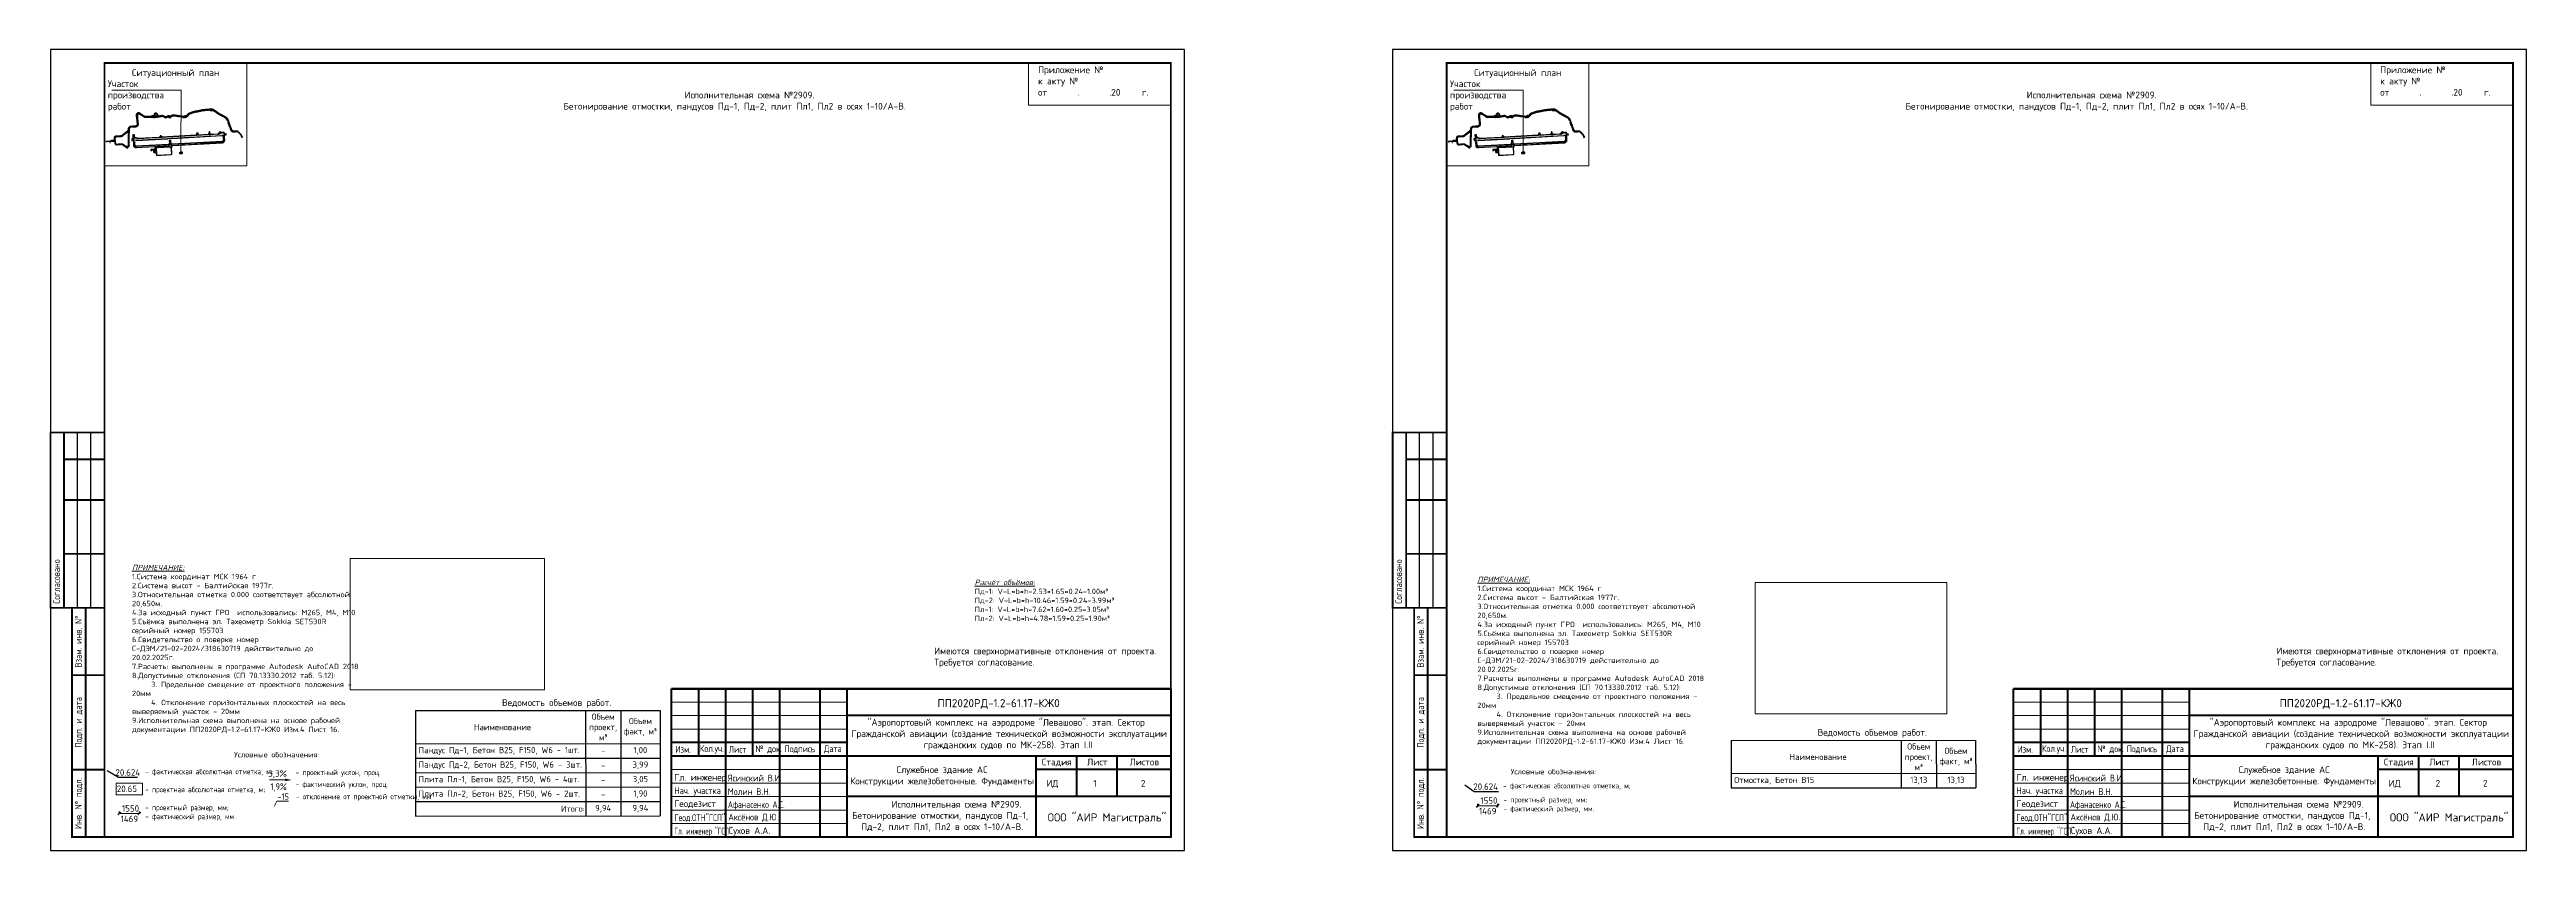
# Paper-space layout 'Лист1' of a CAD drawing. Header units: millimetres. Extents: x 1136 to 2053, y -16 to 281.
import ezdxf
from ezdxf.enums import TextEntityAlignment as Align

# ---------------------------------------------------------------- set-up
doc = ezdxf.new("R2010")
doc.units = ezdxf.units.MM
doc.layers.get('Defpoints').update_dxf_attribs({"color": 253})
for name, color, linetype in [('0 Оформление листа', 7, 'Continuous'), ('О_Формат', 7, 'Continuous'), ('Оформление на листе', 7, 'Continuous'), ('размеры факт', 7, 'Continuous'), ('рамка', 7, 'Continuous')]:
    doc.layers.add(name, color=color, linetype=linetype)
for name, color, linetype, lineweight in [('08 - Текст', 250, 'Continuous', 13), ('_PP_DIM Heights (LM)', 250, 'Continuous', 9), ('_PP_DIM Linear', 250, 'Continuous', 9), ('G-ANNO-TTLB', 7, 'Continuous', 9), ('К_Лист_основная', 7, 'Continuous', 13), ('К_Лист_тонкая', 7, 'Continuous', 13), ('констр._разм.', 104, 'Continuous', 15)]:
    doc.layers.add(name, color=color, linetype=linetype, lineweight=lineweight)
doc.styles.add('159', font='arial.ttf')
doc.styles.add('ISOCPEUR', font='isocpeur.ttf', dxfattribs={"width": 0.8})
doc.styles.add('ISOCPEUR_3', font='isocpeur.ttf', dxfattribs={"width": 0.85, "height": 2.5})
doc.styles.add('ISOCPEUR_5', font='isocpeur.ttf', dxfattribs={"width": 0.8, "height": 250})
doc.styles.add('ISOCPEUR_I_6', font='isocpeur.ttf', dxfattribs={"height": 2.5})
doc.styles.add('SPDS', font='simplex.shx', dxfattribs={"width": 0.8})
doc.styles.add('СПДС', font='isocpeur.ttf')

psp = doc.layouts.new('Лист1')

# ---------------------------------------------------------------- texts
at = {"style": 'ISOCPEUR'}
for s, height, p in [('Условные обозначения:', 2, (1204.29, 18.96)), ('Условные обозначения:', 2, (1677.17, 12.68)), ('20.65', 2.4, (1160.85, 6.1)), ('1550', 2.4, (1162.75, -1.16)), ('1550', 2.4, (1665.92, 1.74))]:
    psp.add_text(s, height=height, dxfattribs=at).set_placement(p)
at = {"linetype": 'Continuous', "style": 'ISOCPEUR'}
for p in [(1160.33, 12.14), (1663.3, 6.9)]:
    psp.add_text('20.624', height=2.4, dxfattribs=at).set_placement(p)
at = {"style": 'ISOCPEUR', "width": 0.8}
for s, p in [(' - фактическая абсолютная отметка, м;', (1170.12, 12.69)), (' - проектный уклон, проц.', (1225.87, 12.37)), (' - фактический уклон, проц.', (1225.87, 7.98)), (' - фактическая абсолютная отметка, м;', (1673.1, 7.45)), (' - проектная абсолютная отметка, м;', (1170.12, 6.03)), (' - проектный размер, мм;', (1170.12, -0.64)), (' - отклонение от проектной отметки, мм', (1225.9, 3.43)), (' - проектный размер, мм;', (1673.29, 2.26)), (' - фактический размер, мм.', (1673.29, -1.07)), (' - фактический размер, мм.', (1170.12, -3.97))]:
    psp.add_text(s, height=2, dxfattribs=at).set_placement(p)
at = {"lineweight": 9, "char_height": 2.5, "attachment_point": 1, "style": '159'}
for s, insert in [('{\\fISOCPEUR|b0|i0|c204|p34;\\C7;Участок \\Pпроизводства \\Pработ}', (1157.51, 269.96)), ('{\\fISOCPEUR|b0|i0|c204|p34;\\C7;Ситуационный план}', (1166.45, 274.08)), ('{\\fISOCPEUR|b0|i0|c204|p34;\\C7;Приложение № \\Pк акту №\\Pот \\L      \\l.\\L       \\l.20\\L     \\lг.  }', (1502.1, 275.13)), ('{\\fISOCPEUR|b0|i0|c204|p34;\\C7;Участок \\Pпроизводства \\Pработ}', (1654.66, 269.96)), ('{\\fISOCPEUR|b0|i0|c204|p34;\\C7;Ситуационный план}', (1663.61, 274.08)), ('{\\fISOCPEUR|b0|i0|c204|p34;\\C7;Приложение № \\Pк акту №\\Pот \\L      \\l.\\L       \\l.20\\L     \\lг.  }', (1999.25, 275.13))]:
    psp.add_mtext_dynamic_manual_height_columns(s, width=77.454, gutter_width=0.25, heights=[0], dxfattribs=dict(at, insert=insert))
at = {"color": 7, "lineweight": 15, "attachment_point": 1, "style": 'ISOCPEUR_I_6'}
for s, insert, char_height, width in [('\\pi48.44573,t98.44573,110.94573;{\\C0;       Исполнительная схема} №2909.\\P\\pi14.69573,t64.69573;Бетонирование отмостки, пандусов Пд-1, Пд-2, плит Пл1, Пл2 в осях 1-10/А-В.', (1311.56, 265.81), 2.5, 155.1415), ('\\pi48.44573,t98.44573,110.94573;{\\C0;       Исполнительная схема} №2909.\\P\\pi14.69573,t64.69573;Бетонирование отмостки, пандусов Пд-1, Пд-2, плит Пл1, Пл2 в осях 1-10/А-В.', (1808.71, 265.81), 2.5, 155.1415), ('{\\fISOCPEUR|b0|i1|c204|p34;\\L\\C256;ПРИМЕЧАНИЕ:\\fISOCPEUR|b0|i0|c204|p34;\\l\\P1.Система координат МСК 1964 г\\P\\pt64;2.Система высот - Балтийская 1977г.\\P3.Относительная отметка 0.000 соответствует абсолютной 20,650м.\\P\\ptz;4.За исходный пункт ГРО  использовались: М265, М4, М10\\P\\pt64;5.Съёмка выполнена эл. Тахеометр Sokkia SET530R серийный номер 155703\\P6.Свидетельство о поверке номер С-ДЭМ/21-02-2024/318630719 действительно до 20.02.2025г.\\P\\ptz;7.Расчеты выполнены в программе Autodesk AutoCAD 2018 \\P8.Допустимые отклонения (СП 70.13330.2012 таб. 5.12):\\P     3. Предельное смещение от проектного положения - 20мм\\P     4. Отклонение горизонтальных плоскостей на весь выверяемый участок - 20мм\\P9.Исполнительная схема выполнена на основе рабочей документации ПП2020РД-1.2-61.17-КЖ0 Изм.4 Лист 16.}', (1166.46, 90.34), 2, 73.3113), ('{\\fISOCPEUR|b0|i1|c204|p34;\\L\\C256;Расчёт объёмов:\\fISOCPEUR|b0|i0|c204|p34;\\l\\PПд-1: V=L*b*h=2.53*1.65*0.24=1.00м³\\PПд-2: V=L*b*h=10.46*1.59*0.24=3.99м³\\PПл-1: V=L*b*h=7.62*1.60*0.25=3.05м³\\PПл-2: V=L*b*h=4.78*1.59*0.25=1.90м³}', (1478.58, 84.83), 2, 67.4278), ('{\\fISOCPEUR|b0|i1|c204|p34;\\L\\C256;ПРИМЕЧАНИЕ:\\fISOCPEUR|b0|i0|c204|p34;\\l\\P1.Система координат МСК 1964 г\\P\\pt64;2.Система высот - Балтийская 1977г.\\P3.Относительная отметка 0.000 соответствует абсолютной 20,650м.\\P\\ptz;4.За исходный пункт ГРО  использовались: М265, М4, М10\\P\\pt64;5.Съёмка выполнена эл. Тахеометр Sokkia SET530R серийный номер 155703\\P6.Свидетельство о поверке номер С-ДЭМ/21-02-2024/318630719 действительно до 20.02.2025г.\\P\\ptz;7.Расчеты выполнены в программе Autodesk AutoCAD 2018 \\P8.Допустимые отклонения (СП 70.13330.2012 таб. 5.12):\\P     3. Предельное смещение от проектного положения - 20мм\\P     4. Отклонение горизонтальных плоскостей на весь выверяемый участок - 20мм\\P9.Исполнительная схема выполнена на основе рабочей документации ПП2020РД-1.2-61.17-КЖ0 Изм.4 Лист 16.}', (1664.84, 85.94), 2, 73.3113), ('{\\C256;Имеются сверхнормативные отклонения от проекта. Требуется согласование.}', (1463.64, 59.67), 2.5, 88.0241), ('{\\C256;Имеются сверхнормативные отклонения от проекта. Требуется согласование.}', (1960.79, 59.67), 2.5, 88.0241), ('{\\C256;Ведомость объемов работ.}', (1303.53, 40.5, 0.67), 2.5, 88.0241), ('\\pi7.06143;{\\C256;"Аэропортовый комплекс на аэродроме "Левашово". этап. Сектор\\P\\pi1.06143;Гражданской авиации (создание технической возможности эксплуатации\\P\\pi27.81143;гражданских судов по МК-258). Этап I.II}', (1431.89, 33.19), 2.5, 118.6229), ('{\\C256;Ведомость объемов работ.}', (1790.86, 29.46, 0.67), 2.5, 88.0241), ('\\pi7.06143;{\\C256;"Аэропортовый комплекс на аэродроме "Левашово". этап. Сектор\\P\\pi1.06143;Гражданской авиации (создание технической возможности эксплуатации\\P\\pi27.81143;гражданских судов по МК-258). Этап I.II}', (1929.05, 33.19), 2.5, 118.6229), ('\\pi5.22476,t55.22476,67.72476;{\\C0;       Исполнительная схема} №2909.\\P\\pi1.72476,t51.72476;Бетонирование отмостки, пандусов Пд-1, \\P\\pi5.09976,t55.09976;Пд-2, плит Пл1, Пл2 в осях 1-10/А-В.', (1431.46, 2.83), 2.5, 68.6995), ('\\pi5.22476,t55.22476,67.72476;{\\C0;       Исполнительная схема} №2909.\\P\\pi1.72476,t51.72476;Бетонирование отмостки, пандусов Пд-1, \\P\\pi5.09976,t55.09976;Пд-2, плит Пл1, Пл2 в осях 1-10/А-В.', (1928.61, 2.83), 2.5, 68.6995)]:
    psp.add_mtext(s, dxfattribs=dict(at, insert=insert, char_height=char_height, width=width))
at = {"color": 7, "linetype": 'Continuous', "lineweight": 15, "char_height": 2.5, "width": 65.0507, "attachment_point": 5, "style": 'ISOCPEUR_I_6'}
for insert in [(1466.53, 11.95), (1963.68, 11.95)]:
    psp.add_mtext('{\\C256;Служебное здание АС\\PКонструкции железобетонные. Фундаменты}', dxfattribs=dict(at, insert=insert))
at = {"insert": (1220.35, 5.59), "char_height": 2.4, "attachment_point": 1, "style": 'ISOCPEUR'}
psp.add_mtext('-15', dxfattribs=at)
at = {"layer": '08 - Текст', "color": 7, "char_height": 2.5, "attachment_point": 4, "style": 'ISOCPEUR_3'}
for s, insert in [('Изм.', (1367.75, 21.92)), ('{\\W0.8;Кол.уч.}', (1376.79, 21.92)), ('Лист', (1387.5, 21.92)), ('{\\W0.8;№ док.}', (1397.39, 21.92)), ('Подпись', (1408.21, 21.92)), ('Дата', (1422.83, 21.92)), ('Изм.', (1864.9, 21.92)), ('{\\W0.8;Кол.уч.}', (1873.94, 21.92)), ('Лист', (1884.65, 21.92)), ('{\\W0.8;№ док.}', (1894.54, 21.92)), ('Подпись', (1905.36, 21.92)), ('Дата', (1919.99, 21.92))]:
    psp.add_mtext_dynamic_manual_height_columns(s, width=10, gutter_width=12.5, heights=[0], dxfattribs=dict(at, insert=insert))
at = {"layer": '_PP_DIM Heights (LM)', "ltscale": 20, "insert": (1217.78, 9.35), "char_height": 2.5, "width": 1321.4788, "attachment_point": 1, "line_spacing_factor": 1.022761, "style": 'ISOCPEUR'}
psp.add_mtext('1,9%', dxfattribs=at)
at = {"layer": '_PP_DIM Linear', "lineweight": 13, "ltscale": 50, "style": 'ISOCPEUR'}
psp.add_text('3,3%%%', height=2.4, dxfattribs=at).set_placement((1216.93, 11.79))
at = {"layer": 'G-ANNO-TTLB', "lineweight": 15, "style": 'ISOCPEUR_5'}
for s, p in [('Стадия', (1503.46, 15.99)), ('Лист', (1520.27, 15.99)), ('Листов', (1536.01, 15.99)), ('Стадия', (2000.61, 15.99)), ('Лист', (2017.43, 15.99)), ('Листов', (2033.17, 15.99)), ('ИД', (1505.21, 8.08)), ('1', (1522.58, 8.08)), ('2', (1540.16, 8.08)), ('ИД', (2002.36, 8.08)), ('2', (2019.73, 8.08)), ('2', (2037.31, 8.08))]:
    psp.add_text(s, height=2.5, dxfattribs=at).set_placement(p)
at = {"layer": 'Оформление на листе', "lineweight": 9, "style": 'ISOCPEUR'}
for s, p in [('Гл. инженер', (1367.34, 10.31)), ('Гл. инженер', (1864.49, 10.31)), ('Геодезист', (1367.34, 0.55)), ('Геодезист', (1864.49, 0.55)), (' Сухов А.А.', (1385.91, -9.45)), (' Сухов А.А.', (1883.06, -9.45))]:
    psp.add_text(s, height=2.5, dxfattribs=at).set_placement(p)
for s, width, p in [('Ясинский В.И.', 0.9, (1387.16, 10.01)), ('Ясинский В.И.', 0.9, (1884.31, 10.01)), ('Нач. участка', 0.8, (1367.34, 5.4)), ('Афанасенко А.С.', 0.7, (1387.16, 0.22)), ('Молин В.Н.', 0.9, (1387.16, 5.01)), ('Нач. участка', 0.8, (1864.49, 5.4)), ('Афанасенко А.С.', 0.7, (1884.31, 0.22)), ('Молин В.Н.', 0.9, (1884.31, 5.01)), ('Гл. инженер "ГСП"', 0.6, (1367.34, -9.65)), ('Геод.ОТН"ГСП"', 0.7, (1367.34, -4.65)), ('Аксёнов Д.Ю.', 0.9, (1387.37, -4.45)), ('Гл. инженер "ГСП"', 0.6, (1864.49, -9.65)), ('Геод.ОТН"ГСП"', 0.7, (1864.49, -4.65)), ('Аксёнов Д.Ю.', 0.9, (1884.52, -4.45))]:
    psp.add_text(s, height=2.5, dxfattribs=dict(at, width=width)).set_placement(p)
at = {"layer": 'размеры факт', "style": 'ISOCPEUR'}
for p in [(1665.4, -2.18), (1162.24, -5.08)]:
    psp.add_text('1469', height=2.4, dxfattribs=at).set_placement(p)
at = {"layer": 'рамка', "lineweight": 15, "style": 'ISOCPEUR_I_6'}
for p in [(1487.47, 37.55), (1984.62, 37.55)]:
    psp.add_text('ПП2020РД-1.2-61.17-КЖ0', height=3, dxfattribs=at).set_placement(p, align=Align.CENTER)
at = {"layer": 'рамка', "color": 7, "lineweight": 15, "char_height": 2.9936, "width": 74.6261, "attachment_point": 1, "style": 'ISOCPEUR_I_6'}
for insert in [(1505.63, -1.79), (2002.79, -1.79)]:
    psp.add_mtext('ООО "АИР Магистраль"', dxfattribs=dict(at, insert=insert))

# ---------------------------------------------------------------- blocks, each defined once
blk = doc.blocks.new('*U3')
at = {"layer": 'О_Формат'}
blk.add_lwpolyline([(0, 0), (420, 0), (420, 297), (0, 297)], close=True, dxfattribs=at)
at = {"layer": 'О_Формат', "const_width": 0.7}
for points in [[(20, 5), (415, 5), (415, 292), (20, 292)], [(20, 90), (20, 155), (0, 155), (0, 90)], [(8, 5), (20, 5), (20, 90), (8, 90)]]:
    blk.add_lwpolyline(points, close=True, dxfattribs=at)
for points in [[(5, 90), (5, 155)], [(5, 145), (20, 145)], [(5, 130), (20, 130)], [(5, 110), (20, 110)], [(13, 5), (13, 90)], [(20, 65), (8, 65)], [(20, 30), (8, 30)]]:
    blk.add_lwpolyline(points, dxfattribs=at)
at = {"layer": 'О_Формат'}
for points in [[(10, 90), (10, 155)], [(15, 90), (15, 155)]]:
    blk.add_lwpolyline(points, dxfattribs=at)
at = {"layer": 'О_Формат', "style": 'SPDS', "width": 0.8}
blk.add_text('Согласовано', height=2.5, rotation=90, dxfattribs=at).set_placement((3.5, 91.5))
for s, p in [('Взам. инв. N%%D', (12.33, 77.5)), ('Подп. и дата', (12.33, 47.5)), ('Инв. N%%D подл.', (12.33, 17.5))]:
    blk.add_text(s, height=2.5, rotation=90, dxfattribs=at).set_placement(p, align=Align.BOTTOM_CENTER)
blk = doc.blocks.new('*E2')
at = {"layer": 'Оформление на листе', "color": 252, "flags": 128}
for points in [[(844, 781), (852, 782), (1010, 795), (1015, 791), (1028, 792), (1028, 792, -0.000923), (1033, 792, -0.002496), (1038, 792, -0.004071), (1042, 792, -0.005646), (1047, 792, -0.007222), (1052, 792, -0.0088), (1057, 792, -0.010378), (1061, 791, -0.011958), (1066, 790, -0.000004), (1066, 790, -0.016897), (1072, 790), (1076, 793), (1081, 792), (1084, 791), (1087, 790), (1090, 789), (1094, 787), (1096, 786), (1099, 785), (1102, 784), (1104, 782), (1107, 781), (1110, 779), (1112, 778), (1115, 776), (1118, 774), (1120, 773), (1122, 771), (1125, 770), (1127, 768), (1127, 768), (1196, 719, 0.030064), (1298, 654), (1450, 570), (1450, 570, -0.001224), (1457, 566, -0.003574), (1463, 563, -0.004223), (1468, 560, -0.005545), (1472, 557, -0.006867), (1477, 553, -0.008189), (1481, 550, -0.009511), (1486, 547, -0.010834), (1490, 543, -0.012157), (1493, 540, -0.01348), (1497, 536), (1497, 536, -0.02528), (1503, 529), (1503, 529, -0.013481), (1507, 525, -0.012157), (1510, 520, -0.010834), (1513, 516, -0.009512), (1515, 511, -0.008189), (1518, 506, -0.006867), (1520, 502, -0.005544), (1523, 497, -0.004222), (1525, 492, -0.003572), (1528, 485, -0.001223), (1531, 478), (1531, 478), (1588, 330), (1612, 275), (1617, 260, -0.005824), (1634, 216), (1640, 198, 0.000977), (1641, 195, 0.00293), (1642, 192, 0.004883), (1643, 189, 0.006836), (1644, 186, 0.00879), (1646, 183, 0.010743), (1647, 180, 0.012696), (1649, 178, 0.01465), (1651, 175, 0.18923), (1682, 153, 0.01465), (1685, 153, 0.012696), (1688, 152, 0.010743), (1692, 152, 0.00879), (1695, 152, 0.006836), (1698, 152, 0.004883), (1701, 152, 0.00293), (1704, 152, 0.000977), (1707, 152), (1786, 153), (1786, 153, -0.001007), (1790, 153, -0.002962), (1793, 153, -0.004917), (1797, 153, -0.006872), (1801, 153, -0.008827), (1804, 153, -0.010783), (1808, 152, -0.012739), (1812, 151, -0.014694), (1815, 151), (1815, 151, -0.078895), (1832, 144, -0.000018), (1832, 144, -0.014692), (1835, 142, -0.012736), (1838, 140, -0.010781), (1841, 138, -0.008825), (1843, 135, -0.00687), (1846, 133, -0.004915), (1849, 131, -0.00296), (1852, 128, -0.001005), (1854, 125), (1854, 125), (1911, 68), (1911, 68, -0.000599), (1914, 65, -0.001772), (1916, 62, -0.002944), (1919, 59, -0.004117), (1921, 57, -0.00529), (1923, 54, -0.006462), (1926, 51, -0.007635), (1928, 48, -0.008808), (1930, 45, -0.000005), (1930, 45, -0.025793), (1936, 37, -0.000008), (1936, 37, -0.008807), (1937, 33, -0.007634), (1939, 30, -0.006462), (1941, 27, -0.005289), (1942, 24, -0.004117), (1944, 20, -0.002944), (1945, 17, -0.001772), (1947, 13, -0.000599), (1948, 10), (1948, 10), (1953, -3, -0.414214), (1948, -16), (1947, -17), (1953, -31), (1967, -25), (1961, -11), (1952, 12, 0.000586), (1951, 15, 0.001758), (1950, 19, 0.00293), (1948, 22, 0.004102), (1947, 26, 0.005274), (1945, 29, 0.006445), (1944, 32, 0.007617), (1942, 36, 0.008789), (1940, 39, 0.025793), (1934, 48, 0.008789), (1932, 51, 0.007617), (1930, 54, 0.006445), (1927, 57, 0.005274), (1925, 60, 0.004102), (1922, 63, 0.00293), (1919, 65, 0.001758), (1917, 68, 0.000586), (1914, 71), (1857, 129, 0.000977), (1855, 131, 0.00293), (1852, 134, 0.004883), (1849, 136, 0.006836), (1847, 139, 0.008789), (1844, 142, 0.010743), (1841, 144, 0.012696), (1838, 146, 0.01465), (1834, 148, 0.078913), (1816, 156, 0.01465), (1812, 157, 0.012696), (1809, 157, 0.010743), (1805, 157, 0.008789), (1801, 158, 0.006836), (1797, 158, 0.004883), (1793, 158, 0.00293), (1790, 158, 0.000977), (1786, 158), (1707, 156), (1707, 156, -0.00102), (1704, 156, -0.002977), (1701, 156, -0.004934), (1698, 156, -0.006892), (1695, 156, -0.008849), (1692, 157, -0.010807), (1689, 157, -0.012765), (1686, 158, -0.014724), (1683, 158, -0.000009), (1683, 158, -0.18923), (1655, 178, -0.000023), (1655, 178, -0.01472), (1653, 180, -0.012762), (1652, 183, -0.010805), (1650, 185, -0.008847), (1649, 188, -0.00689), (1648, 191, -0.004933), (1647, 194, -0.002977), (1645, 197, -0.00102), (1644, 200), (1644, 200), (1638, 218, 0.005824), (1622, 261), (1616, 276), (1597, 333), (1540, 481, 0.001172), (1537, 488, 0.003516), (1534, 495, 0.00586), (1531, 502, 0.008204), (1528, 509, 0.010548), (1525, 516, 0.012892), (1521, 523, 0.015236), (1517, 530, 0.01758), (1512, 536, 0.025296), (1505, 544, 0.01758), (1500, 549, 0.015236), (1494, 554, 0.012892), (1488, 559, 0.010548), (1481, 563, 0.008204), (1475, 567, 0.00586), (1468, 571, 0.003516), (1462, 575, 0.001172), (1455, 579), (1303, 662, -0.030064), (1202, 726), (1133, 776, 0.000781), (1129, 779, 0.002344), (1125, 782, 0.003906), (1120, 785, 0.005469), (1116, 787, 0.007032), (1112, 790, 0.008594), (1107, 793, 0.010157), (1103, 795, 0.011719), (1098, 797, 0.076064), (1068, 806, 0.011719), (1062, 806, 0.010157), (1057, 807, 0.008594), (1052, 807, 0.007032), (1047, 807, 0.005469), (1042, 806, 0.003906), (1037, 806, 0.002344), (1032, 806, 0.000781), (1027, 805), (843, 791)], [(-216, 630), (-217, 625), (-217, 623), (-218, 617, -0.347557), (-235, 600), (-235, 600, 0.061273), (-257, 595, 0.061263), (-277, 584), (-277, 584, -0.179889), (-305, 575, -0.025943), (-309, 575, -0.023004), (-314, 576, -0.020073), (-318, 577, -0.017149), (-323, 578, -0.01423), (-328, 580, -0.011316), (-333, 581, -0.008406), (-337, 584, -0.0055), (-342, 586, -0.002053), (-345, 587, -0.000763), (-349, 589), (-367, 600, 0.000977), (-369, 602, 0.00293), (-372, 603, 0.004883), (-375, 605, 0.006836), (-378, 606, 0.00879), (-381, 608, 0.010743), (-384, 609, 0.012696), (-387, 610, 0.01465), (-390, 611, 0.051126), (-401, 613, 0.01465), (-405, 614, 0.012696), (-408, 614, 0.010743), (-411, 613, 0.00879), (-415, 613, 0.006836), (-418, 613, 0.004883), (-421, 612, 0.00293), (-424, 612, 0.000977), (-427, 611), (-465, 605, -0.009178), (-501, 600, -0.289382), (-530, 613), (-530, 613), (-539, 627), (-550, 644), (-552, 647), (-557, 655), (-561, 661), (-567, 670), (-568, 672), (-569, 673), (-570, 675), (-571, 676), (-572, 677), (-573, 679), (-574, 680), (-575, 681), (-576, 682), (-578, 684), (-579, 685), (-581, 686), (-582, 687), (-584, 687), (-585, 688), (-587, 689), (-588, 689), (-590, 690), (-592, 690), (-593, 691), (-595, 691), (-597, 691), (-598, 691), (-600, 691), (-602, 691), (-604, 691), (-605, 690), (-607, 690), (-609, 689), (-610, 689), (-612, 688), (-614, 687), (-615, 686), (-617, 685), (-618, 684), (-619, 683), (-621, 682), (-622, 681), (-623, 679), (-624, 678), (-625, 676), (-626, 675), (-627, 674), (-628, 672), (-629, 670), (-629, 669), (-630, 667), (-630, 665), (-631, 664), (-631, 662), (-631, 660), (-631, 659), (-631, 657), (-631, 655), (-631, 653), (-631, 652), (-631, 650), (-631, 648), (-631, 647), (-631, 645), (-631, 644), (-632, 642), (-632, 641), (-633, 639), (-633, 638), (-634, 637), (-635, 635), (-635, 634), (-636, 633), (-637, 632), (-638, 631), (-639, 630), (-640, 629), (-641, 628), (-642, 627), (-643, 626), (-645, 625), (-646, 624), (-648, 624), (-649, 623), (-651, 622), (-653, 621), (-654, 621), (-656, 620), (-665, 617), (-665, 617), (-684, 611), (-693, 607), (-703, 604), (-710, 602), (-722, 598), (-731, 595), (-741, 592), (-744, 591, -0.074463), (-759, 588), (-879, 585), (-879, 585, -0.001891), (-884, 585, -0.003518), (-888, 586, -0.005319), (-892, 586, -0.007124), (-895, 587, -0.008934), (-899, 587), (-899, 587, -0.102903), (-935, 598, -0.000008), (-935, 598, -0.008933), (-938, 599, -0.007123), (-942, 601, -0.005318), (-945, 602, -0.003516), (-948, 604, -0.001888), (-953, 606), (-953, 606), (-1055, 674, 0.001954), (-1060, 678, 0.00586), (-1066, 681, 0.009767), (-1071, 684, 0.013674), (-1077, 687, 0.017581), (-1083, 690, 0.021489), (-1089, 692, 0.025397), (-1096, 694, 0.029306), (-1102, 695, 0.326592), (-1158, 661, 0.029306), (-1160, 655, 0.025397), (-1161, 649, 0.021489), (-1162, 642, 0.017581), (-1163, 635, 0.013674), (-1163, 629, 0.009767), (-1162, 622, 0.00586), (-1162, 616, 0.001954), (-1161, 610), (-1137, 385), (-1137, 385, -0.000764), (-1137, 381, -0.002054), (-1137, 378, -0.0055), (-1137, 373, -0.008407), (-1137, 367, -0.011316), (-1137, 362, -0.01423), (-1138, 357, -0.017148), (-1138, 352, -0.020072), (-1140, 348, -0.023003), (-1141, 343, -0.025942), (-1143, 339), (-1143, 339, -0.142197), (-1158, 321), (-1158, 321, -0.025941), (-1161, 318, -0.023002), (-1165, 316, -0.020072), (-1169, 314, -0.017148), (-1174, 312, -0.01423), (-1179, 310, -0.011316), (-1184, 309, -0.008407), (-1189, 308, -0.005501), (-1194, 307, -0.002054), (-1197, 306, -0.000764), (-1201, 305), (-1201, 305), (-1324, 292, 0.001954), (-1330, 291, 0.00586), (-1337, 290, 0.009767), (-1343, 289, 0.013674), (-1349, 288, 0.017581), (-1356, 286, 0.021489), (-1362, 284, 0.025397), (-1368, 281, 0.029306), (-1374, 277, 0.107223), (-1390, 260, 0.029306), (-1393, 254, 0.025397), (-1395, 248, 0.021489), (-1397, 241, 0.017581), (-1398, 235, 0.013674), (-1399, 228, 0.009767), (-1399, 222, 0.00586), (-1400, 216, 0.001954), (-1400, 209), (-1400, 209), (-1400, 176, 0.002188), (-1399, 149, 0.001938), (-1400, 126), (-1406, -297), (-1391, -297), (-1391, -297, -0.393245), (-1385, -303)], [(-1386, -289, -1.036725), (-1391, -289), (-1391, -282), (-1391, -282, -0.414214), (-1401, -272), (-1395, 126, -0.001938), (-1395, 149, -0.002188), (-1393, 175), (-1390, 209), (-1390, 209, -0.000762), (-1390, 213, -0.002051), (-1390, 216, -0.005498), (-1389, 221, -0.008405), (-1388, 227, -0.011315), (-1387, 232, -0.014229), (-1386, 236, -0.017147), (-1385, 241, -0.020072), (-1383, 246, -0.023003), (-1381, 250, -0.025942), (-1378, 254, -0.000013), (-1378, 254, -0.107223), (-1366, 267, -0.000021), (-1366, 267, -0.025941), (-1363, 269, -0.023002), (-1359, 272, -0.020071), (-1354, 274, -0.017146), (-1350, 276, -0.014228), (-1345, 277, -0.011314), (-1340, 279, -0.008404), (-1335, 280, -0.005497), (-1330, 281, -0.002051), (-1326, 282, -0.000762), (-1323, 282), (-1323, 282), (-1237, 292)], [(-629, 582), (-605, 582, 0.03533), (-464, 596), (-426, 602), (-426, 602, -0.001793), (-422, 602, -0.003098), (-419, 602, -0.004606), (-417, 602, -0.006119), (-414, 602, -0.00764), (-412, 602, -0.009169), (-409, 602, -0.010709), (-407, 601, -0.012262), (-405, 601, -0.013829), (-402, 601, -0.000021), (-402, 601, -0.051124), (-394, 599, -0.013831), (-392, 599, -0.012264), (-389, 598, -0.010711), (-387, 598, -0.009172), (-385, 597, -0.007642), (-382, 596, -0.006121), (-380, 595, -0.004608), (-377, 594, -0.003101), (-375, 593, -0.001797), (-372, 592), (-353, 581, 0.001954), (-348, 578, 0.00586), (-342, 575, 0.009767), (-337, 571, 0.013674), (-331, 569, 0.017581), (-325, 566, 0.021489), (-318, 564, 0.025397), (-312, 563, 0.029306), (-305, 562, 0.179893), (-269, 574), (-269, 574, -0.062665), (-251, 584, -0.000002), (-251, 584, -0.565738), (-224, 563), (-224, 562)], [(262, 591, -0.085325), (220, 590), (220, 590), (200, 592), (180, 594), (-44, 627, 0.001116), (-49, 628, 0.003349), (-54, 629, 0.005581), (-59, 629, 0.007813), (-64, 630, 0.010045), (-69, 630, 0.012278), (-74, 630, 0.01451), (-80, 630, 0.016743), (-85, 629, 0.008293), (-87, 629, 0.018041), (-93, 628, 0.015635), (-98, 626, 0.013229), (-104, 624, 0.010824), (-109, 622, 0.008419), (-114, 620, 0.006013), (-119, 618, 0.003608), (-124, 615, 0.001203), (-129, 613), (-129, 613), (-129, 613, -0.002459), (-134, 610, -0.006815), (-140, 608, -0.01118), (-145, 606, -0.015554), (-150, 605, -0.019941), (-156, 604), (-156, 604, -0.033826), (-164, 602, -0.000008), (-164, 602, -0.019942), (-170, 601, -0.015554), (-175, 600, -0.011178), (-181, 600, -0.006812), (-187, 600, -0.002454), (-193, 600), (-193, 600), (-193, 600, -0.424077), (-211, 622), (-211, 624), (-210, 629)], [(1950, -5, 0.000018), (1950, -5), (1945, 9), (1945, 9), (1944, 11), (1943, 14), (1942, 16), (1941, 19), (1939, 22), (1938, 24), (1937, 27), (1936, 29), (1934, 32), (1933, 34), (1933, 35), (1931, 37), (1929, 40), (1928, 43), (1927, 43), (1927, 43), (1926, 45), (1924, 48), (1922, 50), (1920, 53), (1918, 55), (1915, 58), (1913, 60), (1911, 62), (1909, 65), (1908, 65), (1902, 72), (1888, 86), (1888, 86), (1884, 90), (1879, 95), (1874, 100), (1872, 102), (1864, 110), (1860, 115), (1852, 122), (1852, 123), (1850, 125), (1848, 126), (1846, 128), (1845, 129), (1844, 130), (1842, 132), (1840, 133), (1838, 135), (1836, 136), (1835, 138), (1833, 139), (1831, 140), (1830, 140), (1830, 141), (1828, 142), (1826, 143), (1824, 143), (1822, 144), (1820, 145), (1819, 146), (1817, 146), (1815, 147), (1814, 147), (1814, 147), (1810, 147), (1808, 148), (1806, 148), (1804, 148), (1802, 148), (1800, 148), (1798, 149), (1796, 149), (1794, 149), (1791, 149), (1789, 149), (1787, 149), (1786, 149), (1776, 148), (1756, 147), (1744, 147), (1736, 147), (1734, 147), (1716, 146), (1708, 146), (1705, 146), (1703, 146), (1701, 146), (1698, 146), (1696, 146), (1693, 146), (1691, 146), (1688, 146), (1686, 146), (1683, 147), (1681, 147), (1678, 148), (1676, 148), (1674, 149), (1672, 150), (1669, 151), (1667, 152), (1665, 153), (1663, 154), (1661, 156), (1659, 157), (1657, 158), (1656, 160), (1654, 162), (1652, 163), (1650, 165), (1649, 167), (1647, 169), (1645, 171), (1644, 174), (1643, 176), (1641, 179), (1640, 181), (1639, 183), (1638, 185), (1637, 188), (1637, 190), (1636, 192), (1635, 194), (1634, 196), (1630, 209), (1628, 214), (1627, 219), (1620, 237), (1613, 256), (1612, 258), (1607, 273), (1606, 275), (1598, 293), (1590, 311), (1582, 328), (1581, 330), (1574, 348), (1567, 367), (1560, 386), (1553, 405), (1548, 418)], [(1968, -26), (1952, -32), (1946, -16), (1947, -16, 0.414122), (1953, -4, 0.000079), (1953, -4), (1947, 10), (1947, 10), (1946, 12), (1945, 15), (1944, 17), (1943, 20), (1942, 23), (1941, 25), (1939, 28), (1938, 30), (1937, 33), (1935, 36), (1935, 36), (1933, 39), (1931, 41), (1930, 44), (1930, 44), (1929, 44), (1928, 47), (1926, 50), (1924, 52), (1922, 55), (1919, 57), (1917, 59), (1915, 62), (1913, 64), (1911, 66), (1910, 67), (1903, 74), (1890, 88), (1889, 88), (1886, 92), (1880, 97), (1875, 102), (1874, 104), (1866, 112), (1861, 117), (1854, 124), (1853, 125), (1852, 126), (1850, 128), (1848, 130), (1847, 131), (1845, 132), (1844, 134), (1842, 135), (1840, 137), (1838, 138), (1836, 140), (1834, 141), (1832, 142), (1832, 143), (1831, 143), (1829, 144), (1827, 145), (1825, 146), (1823, 147), (1821, 148), (1819, 148), (1817, 149), (1815, 150), (1815, 150), (1815, 150), (1811, 151), (1809, 151), (1807, 151), (1805, 152), (1803, 152), (1800, 152), (1798, 152), (1796, 152), (1794, 152), (1791, 152), (1789, 152), (1787, 152), (1786, 152), (1776, 152), (1756, 152), (1743, 151), (1736, 151), (1734, 151), (1716, 151), (1707, 151), (1705, 151), (1703, 151), (1701, 151), (1698, 151), (1696, 151), (1694, 151), (1691, 151), (1689, 151), (1687, 151), (1684, 152), (1682, 152), (1680, 153), (1678, 153), (1676, 154), (1674, 155), (1672, 156), (1670, 157), (1668, 158), (1666, 159), (1664, 160), (1662, 161), (1661, 162), (1659, 164), (1657, 165), (1656, 167), (1654, 169), (1653, 171), (1651, 172), (1650, 174), (1648, 176), (1647, 179), (1646, 181), (1645, 183), (1644, 185), (1643, 187), (1642, 189), (1641, 192), (1641, 194), (1640, 196), (1639, 198), (1634, 211), (1633, 216), (1631, 220), (1624, 239), (1617, 258), (1616, 259), (1611, 274), (1610, 276), (1602, 295), (1594, 313), (1586, 329), (1586, 331), (1578, 350), (1571, 369), (1564, 387), (1557, 406), (1552, 420)]]:
    blk.add_lwpolyline(points, format="xyb", dxfattribs=at)
at = {"layer": 'Оформление на листе', "color": 252, "linetype": 'Continuous', "lineweight": 5, "flags": 128}
blk.add_lwpolyline([(-1935, -140), (-1925, -139), (-1916, -141, 0.056812), (-1912, -141, 0.424346), (-1909, -138), (-1909, -131), (-1892, -130), (-1892, -137, 0.41394), (-1889, -140), (-1870, -139), (-1850, -138), (-1835, -137), (-1835, -137), (-1834, -137), (-1834, -137), (-1833, -137), (-1833, -137), (-1832, -137), (-1831, -136), (-1831, -136), (-1830, -136), (-1830, -136), (-1829, -136), (-1829, -135), (-1828, -135), (-1828, -135), (-1827, -135), (-1827, -134), (-1826, -134), (-1826, -134), (-1825, -133), (-1825, -133), (-1824, -133), (-1824, -132), (-1824, -132), (-1823, -132), (-1823, -131), (-1823, -131), (-1822, -131), (-1822, -130), (-1821, -130), (-1821, -129), (-1821, -129), (-1820, -128), (-1820, -128), (-1820, -127), (-1820, -127), (-1819, -126), (-1819, -126), (-1819, -125), (-1819, -124), (-1819, -124), (-1818, -123), (-1818, -123), (-1818, -122), (-1818, -122), (-1818, -121), (-1818, -120), (-1818, -120), (-1818, -119), (-1818, -119), (-1818, -118), (-1818, -118), (-1818, -117), (-1821, -67, -0.000977), (-1821, -64, -0.00293), (-1821, -61, -0.004883), (-1821, -58, -0.006837), (-1822, -54, -0.00879), (-1821, -51, -0.010743), (-1821, -48, -0.012697), (-1821, -44, -0.01465), (-1820, -41, -0.283741), (-1781, 3, -0.01465), (-1777, 4, -0.012697), (-1774, 4, -0.010743), (-1771, 5, -0.00879), (-1767, 5, -0.006837), (-1764, 6, -0.004883), (-1761, 6, -0.00293), (-1757, 6, -0.000977), (-1754, 6), (-1651, 9), (-1651, 9, 0.001497), (-1646, 10, 0.003972), (-1641, 10, 0.006451), (-1637, 11, 0.008934), (-1633, 12, 0.011422), (-1628, 12, 0.013916), (-1624, 14, 0.016417), (-1620, 15, 0.018928), (-1617, 16), (-1617, 16), (-1616, 17), (-1616, 17, 0.018928), (-1612, 18, 0.016418), (-1609, 19, 0.013916), (-1605, 21, 0.011422), (-1601, 23, 0.008934), (-1597, 25, 0.00645), (-1593, 27, 0.003971), (-1589, 30, 0.001496), (-1585, 32), (-1585, 32), (-1429, 153), (-1429, 153, 0.001559), (-1427, 155, 0.003612), (-1425, 157, 0.005675), (-1423, 160, 0.007752), (-1421, 162, 0.009844), (-1419, 164, 0.011956), (-1417, 166, 0.014093), (-1416, 169, 0.016261), (-1414, 171, 0.000007), (-1414, 171, 0.095784), (-1407, 184, 0.016263), (-1406, 187, 0.014095), (-1405, 189, 0.011957), (-1405, 192, 0.009845), (-1404, 195, 0.007752), (-1403, 198, 0.005676), (-1403, 201, 0.003612), (-1402, 204, 0.001559), (-1401, 207), (-1401, 209)], format="xyb", dxfattribs=at)
at = {"layer": 'Оформление на листе', "color": 252, "linetype": 'Continuous', "lineweight": 30, "flags": 128}
for points in [[(-1879, -145), (-1892, -146), (-1893, -146), (-1907, -147), (-1908, -132), (-1893, -131), (-1893, -138, 0.41394), (-1889, -141), (-1835, -138, 0.416401), (-1816, -117), (-1819, -67, -0.000977), (-1820, -64, -0.00293), (-1820, -61, -0.004883), (-1820, -58, -0.006836), (-1820, -54, -0.00879), (-1820, -51, -0.010743), (-1820, -48, -0.012696), (-1819, -44, -0.01465), (-1819, -41, -0.283741), (-1780, 2, -0.01465), (-1777, 2, -0.012696), (-1774, 3, -0.010743), (-1770, 3, -0.00879), (-1767, 4, -0.006836), (-1764, 4, -0.004883), (-1761, 4, -0.00293), (-1757, 4, -0.000977), (-1754, 4), (-1650, 8), (-1650, 8, 0.001433), (-1646, 8, 0.003905), (-1641, 9, 0.006379), (-1637, 9, 0.008856), (-1632, 10, 0.011338), (-1628, 11, 0.013824), (-1624, 12, 0.016315), (-1620, 13, 0.018813), (-1616, 15), (-1616, 15), (-1616, 15), (-1616, 15, 0.018814), (-1612, 16, 0.016316), (-1608, 18, 0.013824), (-1604, 20, 0.011338), (-1600, 22, 0.008856), (-1596, 24, 0.006379), (-1592, 26, 0.003904), (-1588, 29, 0.001433), (-1584, 31), (-1584, 31), (-1428, 152), (-1428, 152, 0.001427), (-1426, 154, 0.00347), (-1424, 156, 0.005522), (-1422, 158, 0.007583), (-1420, 161, 0.009657), (-1418, 163, 0.011745), (-1416, 165, 0.013852), (-1415, 168, 0.015982), (-1413, 170, 0.000007), (-1413, 170, 0.095784), (-1406, 184, 0.015983), (-1405, 186, 0.013853), (-1404, 189, 0.011746), (-1403, 192, 0.009658), (-1402, 195, 0.007584), (-1402, 198, 0.005522), (-1401, 201, 0.003471), (-1401, 204, 0.001427), (-1400, 207), (-1400, 209)], [(-1791, -149, -0.318779), (-1806, -131), (-1810, -67), (-1810, -67, -0.001427), (-1810, -63, -0.00347), (-1810, -60, -0.005521), (-1809, -57, -0.007583), (-1809, -54, -0.009656), (-1808, -51, -0.011744), (-1808, -49, -0.013851), (-1807, -46, -0.01598), (-1806, -43, -0.000012), (-1806, -43, -0.283741), (-1777, -11, -0.000014), (-1777, -11, -0.01598), (-1774, -10, -0.01385), (-1772, -9, -0.011744), (-1769, -8, -0.009656), (-1766, -7, -0.007582), (-1763, -7, -0.005521), (-1760, -6, -0.00347), (-1757, -6, -0.001426), (-1754, -5), (-1754, -5), (-1650, -2, 0.001218), (-1646, -2, 0.003653), (-1641, -2, 0.006088), (-1636, -1, 0.008523), (-1631, -1, 0.010958), (-1626, 0, 0.013393), (-1621, 1, 0.015829), (-1617, 2, 0.018264), (-1612, 3), (-1612, 3, 0.018264), (-1607, 5, 0.015829), (-1602, 7, 0.013393), (-1598, 10, 0.010958), (-1594, 12, 0.008523), (-1590, 15, 0.006088), (-1586, 18, 0.003653), (-1582, 21, 0.001218), (-1579, 24), (-1422, 144, 0.000977), (-1420, 146, 0.00293), (-1417, 148, 0.004883), (-1415, 150, 0.006836), (-1412, 152, 0.00879), (-1410, 154, 0.010743), (-1407, 157, 0.012696), (-1405, 159, 0.01465), (-1403, 162, 0.095784), (-1394, 180, 0.01465), (-1393, 184, 0.012696), (-1392, 187, 0.010743), (-1392, 190, 0.00879), (-1391, 194, 0.006836), (-1391, 197, 0.004883), (-1391, 200, 0.00293), (-1391, 203, 0.000977), (-1391, 206), (-1390, 209)]]:
    blk.add_lwpolyline(points, format="xyb", dxfattribs=at)
at = {"layer": 'Оформление на листе', "color": 252, "flags": 128}
blk.add_lwpolyline([(-534, 601, 1.005809), (-534, 601), (-543, 600), (-553, 599), (-563, 599), (-572, 598), (-573, 598), (-583, 598), (-593, 597), (-605, 597), (-613, 597), (-629, 596), (-654, 596), (-679, 595), (-687, 595, -0.329521), (-689, 597), (-690, 599), (-681, 602), (-662, 608), (-662, 608), (-653, 611), (-651, 612), (-649, 612), (-648, 613), (-646, 614), (-644, 615), (-642, 615), (-640, 617), (-638, 618), (-636, 619), (-635, 620), (-633, 621), (-632, 623), (-630, 624), (-629, 625), (-628, 627), (-627, 629), (-626, 630), (-625, 632), (-624, 634), (-623, 636), (-622, 638), (-622, 640), (-621, 642), (-621, 644), (-621, 646), (-620, 648), (-620, 650), (-621, 653), (-621, 655), (-621, 656), (-621, 657), (-621, 659), (-621, 660), (-621, 661), (-621, 662), (-621, 663), (-620, 665), (-620, 666), (-619, 667), (-619, 668), (-618, 669), (-618, 670), (-617, 671), (-616, 672), (-616, 673), (-615, 674), (-614, 675), (-613, 676), (-612, 677), (-611, 677), (-610, 678), (-609, 679), (-608, 679), (-607, 680), (-606, 680), (-604, 680), (-603, 681), (-602, 681), (-601, 681), (-600, 681), (-598, 681), (-597, 681), (-596, 681), (-595, 681), (-594, 681), (-593, 680), (-591, 680), (-590, 680), (-589, 679), (-588, 679), (-587, 678), (-586, 677), (-585, 677), (-584, 676), (-583, 675), (-582, 674), (-581, 674), (-580, 673), (-580, 672), (-579, 671), (-578, 669), (-577, 668), (-575, 667), (-574, 665), (-568, 656), (-565, 650), (-559, 642), (-558, 639), (-547, 622), (-538, 608), (-536, 605, 1.000131), (-536, 606), (-537, 609), (-546, 622), (-557, 639), (-559, 642), (-564, 650), (-568, 656), (-574, 666), (-575, 667), (-576, 668), (-577, 670), (-578, 671), (-579, 672), (-580, 673), (-581, 674), (-582, 675), (-583, 676), (-584, 676), (-585, 677), (-586, 678), (-587, 678), (-588, 679), (-589, 680), (-590, 680), (-591, 681), (-592, 681), (-594, 681), (-595, 681), (-596, 682), (-597, 682), (-598, 682), (-600, 682), (-601, 682), (-602, 681), (-603, 681), (-605, 681), (-606, 680), (-607, 680), (-608, 680), (-609, 679), (-610, 678), (-611, 678), (-612, 677), (-613, 676), (-614, 675), (-615, 674), (-616, 673), (-617, 672), (-618, 671), (-618, 670), (-619, 669), (-619, 668), (-620, 667), (-620, 666), (-621, 665), (-621, 664), (-621, 662), (-621, 661), (-622, 660), (-622, 659), (-622, 657), (-621, 656), (-621, 655), (-621, 653), (-621, 650), (-621, 648), (-621, 646), (-621, 644), (-622, 642), (-622, 640), (-623, 638), (-623, 636), (-624, 634), (-625, 632), (-626, 631), (-627, 629), (-628, 627), (-629, 626), (-631, 624), (-632, 623), (-633, 622), (-635, 620), (-636, 619), (-638, 618), (-640, 617), (-642, 616), (-644, 615), (-646, 614), (-648, 614), (-650, 613), (-651, 612), (-653, 612), (-662, 609), (-663, 609), (-681, 603), (-690, 599), (-700, 596), (-708, 594, 0.00869), (-708, 594, 1.00001), (-707, 594), (-700, 596), (-690, 599), (-690, 597, 0.329521), (-687, 594), (-679, 595), (-654, 595), (-629, 596), (-629, 596), (-613, 596), (-605, 596), (-593, 597), (-583, 597), (-573, 598), (-572, 598), (-563, 598), (-553, 599), (-543, 600)], format="xyb", close=True, dxfattribs=at)
blk = doc.blocks.new('_Oblique')
at = {"color": 0, "linetype": 'ByBlock', "lineweight": -2}
blk.add_line((-0.5, -0.5), (0.5, 0.5), dxfattribs=at)
blk = doc.blocks.new('*T143')
at = {"layer": '0 Оформление листа', "color": 0, "linetype": 'ByBlock', "lineweight": -2, "transparency": 16777216}
for p, q in [((0, 0), (90.56, 0.05)), ((0, 0), (0.02, -39.1)), ((62.99, 0.04), (63.01, -39.06)), ((75.99, 0.04), (76.01, -39.06)), ((90.56, 0.05), (90.58, -39.05)), ((0.01, -12.27), (90.57, -12.21)), ((0.01, -17.63), (90.57, -17.58)), ((0.01, -23), (90.58, -22.95)), ((0.02, -28.37), (90.58, -28.31)), ((0.02, -33.73), (90.58, -33.68)), ((0.02, -39.1), (90.58, -39.05))]:
    blk.add_line(p, q, dxfattribs=at)
at = {"layer": '0 Оформление листа', "color": 0, "lineweight": 0, "transparency": 16777216, "char_height": 2.3, "width": 60.6898, "attachment_point": 4, "rotation": 0.03341, "style": 'СПДС'}
for s, insert in [('              Наименование', (1.15, -6.13)), ('{\\C256;Пандус Пд-1}, Бетон В25, F150, W6 - 1шт.', (1.16, -14.95)), ('{\\C256;Пандус Пд-2}, Бетон В25, F150, W6 - 3шт.', (1.16, -20.32)), ('Плита Пл-1, Бетон В25, F150, W6 - 4шт.', (1.16, -25.68)), ('Плита Пл-2, Бетон В25, F150, W6 - 2шт.', (1.17, -31.05)), ('                                    Итого:', (1.17, -36.42))]:
    blk.add_mtext(s, dxfattribs=dict(at, insert=insert))
at = {"layer": '0 Оформление листа', "color": 250, "lineweight": 0, "transparency": 16777216, "char_height": 2.3, "attachment_point": 5, "rotation": 0.03341, "style": 'СПДС'}
for s, insert, width in [('\\A1;{\\C0;Объем проект, м³}', (69.49, -6.09), 10.6987), ('\\A1;{\\C0;Объем факт, м³}', (83.28, -6.08), 12.2736), ('-', (69.5, -14.91), 10.6987), ('1,00', (83.28, -14.9), 12.2736), ('-', (69.5, -20.28), 10.6987), ('-', (69.5, -25.64), 10.6987), ('3,99', (83.29, -20.27), 12.2736), ('3,05', (83.29, -25.63), 12.2736), ('9,94', (69.51, -36.38), 10.6987), ('-', (69.51, -31.01), 10.6987), ('9,94', (83.3, -36.37), 12.2736), ('1,90', (83.29, -31), 12.2736)]:
    blk.add_mtext(s, dxfattribs=dict(at, insert=insert, width=width))
blk = doc.blocks.new('*T521')
at = {"layer": '0 Оформление листа', "color": 0, "linetype": 'ByBlock', "lineweight": -2, "transparency": 16777216}
for p, q in [((0, 0), (90.56, 0.05)), ((0, 0), (0.01, -17.63)), ((62.99, 0.04), (63, -17.6)), ((75.99, 0.04), (76, -17.59)), ((90.56, 0.05), (90.57, -17.58)), ((0.01, -12.27), (90.57, -12.21)), ((0.01, -17.63), (90.57, -17.58))]:
    blk.add_line(p, q, dxfattribs=at)
at = {"layer": '0 Оформление листа', "color": 0, "lineweight": 0, "transparency": 16777216, "char_height": 2.3, "width": 60.6898, "attachment_point": 4, "rotation": 0.03341, "style": 'СПДС'}
for s, insert in [('              Наименование', (1.15, -6.13)), ('Отмостка, Бетон В15', (1.16, -14.95))]:
    blk.add_mtext(s, dxfattribs=dict(at, insert=insert))
at = {"layer": '0 Оформление листа', "color": 250, "lineweight": 0, "transparency": 16777216, "char_height": 2.3, "attachment_point": 5, "rotation": 0.03341, "style": 'СПДС'}
for s, insert, width in [('\\A1;{\\C0;Объем проект, м³}', (69.49, -6.09), 10.6987), ('\\A1;{\\C0;Объем факт, м³}', (83.28, -6.08), 12.2736), ('13,13', (69.5, -14.91), 10.6987), ('13,13', (83.28, -14.9), 12.2736)]:
    blk.add_mtext(s, dxfattribs=dict(at, insert=insert, width=width))

# ---------------------------------------------------------------- linework, layer by layer
for p, q in [((1664.96, 0.46), (1664.96, 1.75)), ((1672.38, 0.45), (1672.38, 1.75)), ((1161.8, -1.87), (1161.8, -1.15)), ((1169.22, -1.87), (1169.22, -1.15))]:
    psp.add_line(p, q)
at = {"lineweight": 5}
for p, q in [((1664.96, 1.03), (1672.38, 1.03)), ((1161.8, -1.87), (1169.22, -1.87))]:
    psp.add_line(p, q, dxfattribs=at)
for points in [[(1168.49, 11.47), (1161.41, 11.47), (1157.23, 13.92)], [(1672.67, 6.23), (1663.61, 6.23), (1660.21, 8.68)]]:
    psp.add_lwpolyline(points)
at = {"linetype": 'ByBlock', "lineweight": 9}
for points in [[(1219.36, 1.26), (1220.06, 2.71)], [(1220.06, 2.71), (1224.43, 2.71)]]:
    psp.add_lwpolyline(points, dxfattribs=at)
psp.add_solid([(1219.51, 1.19), (1218.95, 0.39), (1219.22, 1.33)])
at = {"layer": '_PP_DIM Linear', "lineweight": 13, "ltscale": 50}
psp.add_lwpolyline([(1223.27, 10.58), (1217.36, 10.58)], dxfattribs=at)
for points in [[(1225.72, 10.58), (1223.21, 10.8), (1222.84, 11.09), (1223.07, 10.98)], [(1225.72, 10.58), (1222.84, 10.07), (1223.21, 10.36), (1223.07, 10.18)], [(1225.72, 10.58), (1223.21, 10.36), (1223.21, 10.8), (1223.26, 10.58)]]:
    psp.add_solid(points, dxfattribs=at)
at = {"layer": 'К_Лист_основная', "lineweight": 30}
for p, q in [((1366.27, 44.42), (1366.27, -10.58)), ((1863.42, 44.42), (1863.42, -10.58))]:
    psp.add_line(p, q, dxfattribs=at)
at = {"layer": 'К_Лист_основная', "lineweight": 60}
for p, q in [((1551.27, 44.42), (1366.27, 44.42)), ((1376.27, 44.42), (1376.27, 19.42)), ((1386.27, 44.42), (1386.27, -10.58)), ((1396.27, 44.42), (1396.27, 19.42)), ((1406.27, 44.42), (1406.27, -10.58)), ((1421.27, 44.42), (1421.27, -10.58)), ((1431.27, 44.42), (1431.27, -10.58)), ((2048.42, 44.42), (1863.42, 44.42)), ((1873.42, 44.42), (1873.42, 19.42)), ((1883.42, 44.42), (1883.42, -10.58)), ((1893.42, 44.42), (1893.42, 19.42)), ((1903.42, 44.42), (1903.42, -10.58)), ((1918.42, 44.42), (1918.42, -10.58)), ((1928.42, 44.42), (1928.42, -10.58)), ((1551.27, 34.42), (1431.27, 34.42)), ((2048.42, 34.42), (1928.42, 34.42)), ((1431.27, 24.42), (1366.27, 24.42)), ((1551.27, 19.42), (1366.27, 19.42)), ((1501.27, 19.42), (1501.27, -10.58)), ((1516.27, 19.42), (1516.27, 4.42)), ((1531.27, 19.42), (1531.27, 4.42)), ((1928.42, 24.42), (1863.42, 24.42)), ((2048.42, 19.42), (1863.42, 19.42)), ((1998.42, 19.42), (1998.42, -10.58)), ((2013.42, 19.42), (2013.42, 4.42)), ((2028.42, 19.42), (2028.42, 4.42)), ((1551.27, 14.42), (1501.27, 14.42)), ((2048.42, 14.42), (1998.42, 14.42)), ((1551.27, 4.42), (1431.27, 4.42)), ((2048.42, 4.42), (1928.42, 4.42))]:
    psp.add_line(p, q, dxfattribs=at)
for points in [[(1366.27, 44.42), (1551.27, 44.42), (1551.27, -10.58), (1366.27, -10.58)], [(1863.42, 44.42), (2048.42, 44.42), (2048.42, -10.58), (1863.42, -10.58)]]:
    psp.add_lwpolyline(points, close=True, dxfattribs=at)
at = {"layer": 'К_Лист_тонкая', "lineweight": 13}
for p, q in [((1431.27, 39.42), (1366.27, 39.42)), ((1928.42, 39.42), (1863.42, 39.42)), ((1431.27, 34.42), (1366.27, 34.42)), ((1431.27, 29.42), (1366.27, 29.42)), ((1928.42, 34.42), (1863.42, 34.42)), ((1928.42, 29.42), (1863.42, 29.42)), ((1431.27, 14.42), (1366.27, 14.42)), ((1431.27, 9.42), (1366.27, 9.42)), ((1928.42, 14.42), (1863.42, 14.42)), ((1928.42, 9.42), (1863.42, 9.42)), ((1431.27, 4.42), (1366.27, 4.42)), ((1928.42, 4.42), (1863.42, 4.42)), ((1431.27, -0.58), (1366.27, -0.58)), ((1431.27, -5.58), (1366.27, -5.58)), ((1928.42, -0.58), (1863.42, -0.58)), ((1928.42, -5.58), (1863.42, -5.58))]:
    psp.add_line(p, q, dxfattribs=at)
at = {"layer": 'констр._разм.', "color": 0}
psp.add_lwpolyline([(1160.59, 5.01), (1170.34, 5.01), (1170.34, 9.45), (1160.59, 9.45)], close=True, dxfattribs=at)
at = {"layer": 'Оформление на листе', "color": 252}
for p, q in [((1168.14, 257.18), (1168.15, 257.21)), ((1168.14, 257.14), (1168.14, 257.18)), ((1168.14, 257.11), (1168.14, 257.14)), ((1168.14, 257.07), (1168.14, 257.11)), ((1168.14, 257.04), (1168.14, 257.07)), ((1168.15, 257.01), (1168.14, 257.04)), ((1168.15, 257.28), (1168.16, 257.31)), ((1168.15, 257.25), (1168.15, 257.28)), ((1168.15, 257.21), (1168.15, 257.25)), ((1168.16, 257.21), (1168.15, 257.18)), ((1168.15, 257.18), (1168.15, 257.14)), ((1168.15, 257.14), (1168.15, 257.11)), ((1168.15, 257.11), (1168.15, 257.07)), ((1168.15, 257.07), (1168.15, 257.04)), ((1168.15, 257.04), (1168.16, 257.01)), ((1168.15, 256.97), (1168.15, 257.01)), ((1168.15, 256.94), (1168.15, 256.97)), ((1168.15, 256.91), (1168.15, 256.94)), ((1168.16, 256.88), (1168.15, 256.91)), ((1168.16, 257.33), (1168.17, 257.37)), ((1168.16, 257.31), (1168.16, 257.33)), ((1168.17, 257.3), (1168.16, 257.27)), ((1168.16, 257.27), (1168.16, 257.24)), ((1168.16, 257.24), (1168.16, 257.21)), ((1168.16, 257.01), (1168.16, 256.97)), ((1168.16, 256.97), (1168.16, 256.94)), ((1168.16, 256.94), (1168.16, 256.91)), ((1168.16, 256.91), (1168.17, 256.89)), ((1168.17, 257.37), (1168.19, 257.41)), ((1168.18, 257.36), (1168.17, 257.33)), ((1168.17, 257.33), (1168.17, 257.3)), ((1168.19, 257.41), (1168.18, 257.36)), ((1168.19, 257.18), (1168.18, 257.15)), ((1168.18, 257.15), (1168.18, 257.12)), ((1168.18, 257.12), (1168.18, 257.09)), ((1168.18, 257.09), (1168.18, 257.06)), ((1168.18, 257.06), (1168.18, 257.03)), ((1168.18, 257.03), (1168.19, 257)), ((1168.2, 257.44), (1168.19, 257.41)), ((1168.19, 257.41), (1168.2, 257.44)), ((1168.2, 257.27), (1168.19, 257.24)), ((1168.19, 257.24), (1168.19, 257.21)), ((1168.19, 257.21), (1168.19, 257.18)), ((1168.19, 257), (1168.19, 256.98)), ((1168.19, 256.98), (1168.19, 256.95)), ((1168.19, 256.95), (1168.19, 256.92)), ((1168.19, 256.92), (1168.2, 256.89)), ((1168.22, 257.47), (1168.2, 257.44)), ((1168.2, 257.44), (1168.21, 257.47)), ((1168.21, 257.33), (1168.2, 257.3)), ((1168.2, 257.3), (1168.2, 257.27)), ((1168.21, 257.47), (1168.23, 257.52)), ((1168.21, 257.47), (1168.21, 257.47)), ((1168.23, 257.4), (1168.21, 257.35)), ((1168.21, 257.35), (1168.21, 257.33)), ((1168.24, 257.52), (1168.22, 257.47)), ((1168.22, 257.47), (1168.22, 257.47)), ((1168.23, 257.52), (1168.25, 257.56)), ((1168.24, 257.43), (1168.23, 257.4)), ((1168.26, 257.55), (1168.24, 257.52)), ((1168.25, 257.46), (1168.24, 257.43)), ((1168.25, 257.56), (1168.27, 257.59)), ((1168.27, 257.5), (1168.25, 257.46)), ((1168.25, 257.46), (1168.25, 257.46)), ((1168.28, 257.58), (1168.26, 257.55)), ((1168.27, 257.59), (1168.29, 257.62)), ((1168.28, 257.53), (1168.27, 257.5)), ((1168.3, 257.61), (1168.28, 257.58)), ((1168.3, 257.56), (1168.28, 257.53)), ((1168.29, 257.62), (1168.31, 257.65)), ((1168.32, 257.64), (1168.3, 257.61)), ((1168.32, 257.59), (1168.3, 257.56)), ((1168.31, 257.65), (1168.34, 257.68)), ((1168.35, 257.67), (1168.32, 257.64)), ((1168.33, 257.61), (1168.32, 257.59)), ((1168.35, 257.64), (1168.33, 257.61)), ((1168.34, 257.68), (1168.36, 257.7)), ((1168.37, 257.7), (1168.35, 257.67)), ((1168.37, 257.66), (1168.35, 257.64)), ((1168.35, 257.09), (1168.36, 257.12)), ((1168.35, 257.07), (1168.35, 257.09)), ((1168.35, 257.04), (1168.35, 257.07)), ((1168.35, 257.01), (1168.35, 257.04)), ((1168.35, 256.99), (1168.35, 257.01)), ((1168.35, 256.96), (1168.35, 256.99)), ((1168.35, 256.93), (1168.35, 256.96)), ((1168.35, 256.9), (1168.35, 256.93)), ((1168.36, 256.88), (1168.35, 256.9)), ((1168.36, 257.7), (1168.39, 257.73)), ((1168.36, 257.17), (1168.37, 257.19)), ((1168.36, 257.14), (1168.36, 257.17)), ((1168.36, 257.12), (1168.36, 257.14)), ((1168.4, 257.72), (1168.37, 257.7)), ((1168.4, 257.68), (1168.37, 257.66)), ((1168.37, 257.24), (1168.38, 257.26)), ((1168.37, 257.22), (1168.37, 257.24)), ((1168.37, 257.19), (1168.37, 257.22)), ((1168.38, 257.26), (1168.39, 257.29)), ((1168.39, 257.73), (1168.42, 257.75)), ((1168.39, 257.31), (1168.41, 257.34)), ((1168.39, 257.29), (1168.39, 257.31)), ((1168.39, 257.04), (1168.4, 257.07)), ((1168.39, 257.02), (1168.39, 257.04)), ((1168.39, 256.99), (1168.39, 257.02)), ((1168.39, 256.96), (1168.39, 256.99)), ((1168.4, 256.94), (1168.39, 256.96)), ((1168.42, 257.75), (1168.4, 257.72)), ((1168.42, 257.7), (1168.4, 257.68)), ((1168.4, 257.17), (1168.41, 257.19)), ((1168.4, 257.14), (1168.4, 257.17)), ((1168.4, 257.12), (1168.4, 257.14)), ((1168.41, 257.14), (1168.4, 257.12)), ((1168.4, 257.09), (1168.4, 257.12)), ((1168.4, 257.12), (1168.4, 257.09)), ((1168.4, 257.07), (1168.4, 257.09)), ((1168.4, 257.09), (1168.4, 257.07)), ((1168.4, 257.07), (1168.4, 257.04)), ((1168.4, 257.04), (1168.4, 257.02)), ((1168.4, 257.02), (1168.4, 256.99)), ((1168.4, 256.99), (1168.4, 256.96)), ((1168.4, 256.96), (1168.4, 256.94)), ((1168.4, 256.91), (1168.4, 256.94)), ((1168.4, 256.94), (1168.4, 256.91)), ((1168.4, 256.88), (1168.4, 256.91)), ((1168.4, 256.91), (1168.41, 256.88)), ((1168.41, 257.34), (1168.42, 257.36)), ((1168.41, 257.21), (1168.42, 257.24)), ((1168.41, 257.19), (1168.41, 257.21)), ((1168.42, 257.21), (1168.41, 257.19)), ((1168.41, 257.19), (1168.41, 257.17)), ((1168.41, 257.17), (1168.41, 257.14)), ((1168.42, 257.75), (1168.45, 257.78)), ((1168.45, 257.77), (1168.42, 257.75)), ((1168.44, 257.72), (1168.42, 257.7)), ((1168.42, 257.36), (1168.43, 257.38)), ((1168.42, 257.26), (1168.43, 257.28)), ((1168.42, 257.24), (1168.42, 257.26)), ((1168.43, 257.26), (1168.42, 257.23)), ((1168.42, 257.23), (1168.42, 257.21)), ((1168.43, 257.38), (1168.44, 257.42)), ((1168.43, 257.38), (1168.43, 257.38)), ((1168.43, 257.3), (1168.45, 257.33)), ((1168.43, 257.28), (1168.43, 257.3)), ((1168.44, 257.3), (1168.43, 257.28)), ((1168.43, 257.28), (1168.43, 257.26)), ((1168.43, 257.07), (1168.44, 257.09)), ((1168.43, 257.04), (1168.43, 257.07)), ((1168.43, 257.02), (1168.43, 257.04)), ((1168.43, 256.99), (1168.43, 257.02)), ((1168.43, 256.97), (1168.43, 256.99)), ((1168.44, 256.94), (1168.43, 256.97)), ((1168.47, 257.74), (1168.44, 257.72)), ((1168.44, 257.42), (1168.45, 257.44)), ((1168.45, 257.33), (1168.44, 257.3)), ((1168.44, 257.16), (1168.45, 257.19)), ((1168.44, 257.14), (1168.44, 257.16)), ((1168.44, 257.12), (1168.44, 257.14)), ((1168.44, 257.09), (1168.44, 257.12)), ((1168.45, 257.12), (1168.44, 257.09)), ((1168.44, 257.09), (1168.44, 257.07)), ((1168.44, 257.07), (1168.44, 257.04)), ((1168.44, 257.04), (1168.44, 257.02)), ((1168.44, 257.02), (1168.44, 256.99)), ((1168.44, 256.99), (1168.44, 256.97)), ((1168.44, 256.97), (1168.44, 256.94)), ((1168.44, 256.91), (1168.44, 256.94)), ((1168.44, 256.94), (1168.44, 256.91)), ((1168.44, 256.88), (1168.44, 256.91)), ((1168.44, 256.91), (1168.45, 256.88)), ((1168.45, 257.78), (1168.48, 257.8)), ((1168.48, 257.79), (1168.45, 257.77)), ((1168.45, 257.44), (1168.46, 257.46)), ((1168.45, 257.35), (1168.46, 257.37)), ((1168.45, 257.33), (1168.45, 257.35)), ((1168.46, 257.35), (1168.45, 257.33)), ((1168.45, 257.21), (1168.46, 257.23)), ((1168.45, 257.19), (1168.45, 257.21)), ((1168.46, 257.21), (1168.45, 257.18)), ((1168.45, 257.18), (1168.45, 257.16)), ((1168.45, 257.16), (1168.45, 257.14)), ((1168.45, 257.14), (1168.45, 257.12)), ((1168.46, 257.46), (1168.48, 257.48)), ((1168.46, 257.37), (1168.48, 257.4)), ((1168.46, 257.37), (1168.46, 257.37)), ((1168.47, 257.37), (1168.46, 257.35)), ((1168.46, 257.25), (1168.47, 257.27)), ((1168.46, 257.23), (1168.46, 257.25)), ((1168.47, 257.25), (1168.46, 257.23)), ((1168.46, 257.23), (1168.46, 257.21)), ((1168.49, 257.76), (1168.47, 257.74)), ((1168.48, 257.4), (1168.47, 257.37)), ((1168.47, 257.29), (1168.48, 257.32)), ((1168.47, 257.27), (1168.47, 257.29)), ((1168.48, 257.28), (1168.47, 257.27)), ((1168.47, 257.27), (1168.47, 257.25)), ((1168.48, 257.8), (1168.51, 257.82)), ((1168.51, 257.81), (1168.48, 257.79)), ((1168.48, 257.48), (1168.49, 257.49)), ((1168.48, 257.4), (1168.49, 257.42)), ((1168.49, 257.41), (1168.48, 257.4)), ((1168.48, 257.32), (1168.5, 257.35)), ((1168.49, 257.31), (1168.48, 257.28)), ((1168.52, 257.78), (1168.49, 257.76)), ((1168.49, 257.49), (1168.5, 257.51)), ((1168.49, 257.42), (1168.5, 257.44)), ((1168.5, 257.43), (1168.49, 257.41)), ((1168.51, 257.35), (1168.49, 257.31)), ((1168.5, 257.51), (1168.52, 257.53)), ((1168.5, 257.44), (1168.51, 257.45)), ((1168.51, 257.45), (1168.5, 257.43)), ((1168.5, 257.35), (1168.52, 257.38)), ((1168.51, 257.82), (1168.54, 257.84)), ((1168.54, 257.83), (1168.51, 257.81)), ((1168.51, 257.45), (1168.52, 257.47)), ((1168.53, 257.47), (1168.51, 257.45)), ((1168.53, 257.37), (1168.51, 257.35)), ((1168.54, 257.8), (1168.52, 257.78)), ((1168.52, 257.53), (1168.53, 257.55)), ((1168.52, 257.47), (1168.53, 257.49)), ((1168.52, 257.38), (1168.53, 257.39)), ((1168.53, 257.55), (1168.55, 257.56)), ((1168.53, 257.49), (1168.55, 257.5)), ((1168.54, 257.48), (1168.53, 257.47)), ((1168.53, 257.39), (1168.54, 257.41)), ((1168.54, 257.39), (1168.53, 257.37)), ((1168.54, 257.84), (1168.57, 257.85)), ((1168.58, 257.84), (1168.54, 257.83)), ((1168.57, 257.81), (1168.54, 257.8)), ((1168.55, 257.5), (1168.54, 257.48)), ((1168.54, 257.41), (1168.55, 257.42)), ((1168.55, 257.41), (1168.54, 257.39)), ((1168.55, 257.56), (1168.57, 257.58)), ((1168.55, 257.5), (1168.56, 257.52)), ((1168.57, 257.51), (1168.55, 257.5)), ((1168.55, 257.42), (1168.56, 257.44)), ((1168.56, 257.42), (1168.55, 257.41)), ((1168.56, 257.52), (1168.58, 257.53)), ((1168.56, 257.44), (1168.57, 257.45)), ((1168.57, 257.44), (1168.56, 257.42)), ((1168.57, 257.85), (1168.61, 257.87)), ((1168.6, 257.82), (1168.57, 257.81)), ((1168.57, 257.58), (1168.58, 257.59)), ((1168.58, 257.53), (1168.57, 257.51)), ((1168.57, 257.45), (1168.59, 257.47)), ((1168.58, 257.45), (1168.57, 257.44)), ((1168.61, 257.86), (1168.58, 257.84)), ((1168.58, 257.59), (1168.6, 257.6)), ((1168.58, 257.53), (1168.59, 257.55)), ((1168.6, 257.54), (1168.58, 257.53)), ((1168.59, 257.46), (1168.58, 257.45)), ((1168.59, 257.55), (1168.61, 257.56)), ((1168.59, 257.47), (1168.6, 257.48)), ((1168.61, 257.47), (1168.59, 257.46)), ((1168.63, 257.84), (1168.6, 257.82)), ((1168.6, 257.6), (1168.62, 257.62)), ((1168.61, 257.55), (1168.6, 257.54)), ((1168.6, 257.48), (1168.61, 257.49)), ((1168.61, 257.87), (1168.64, 257.88)), ((1168.64, 257.87), (1168.61, 257.86)), ((1168.61, 257.56), (1168.63, 257.57)), ((1168.63, 257.57), (1168.61, 257.55)), ((1168.61, 257.49), (1168.63, 257.5)), ((1168.62, 257.49), (1168.61, 257.47)), ((1168.62, 257.62), (1168.64, 257.63)), ((1168.63, 257.5), (1168.62, 257.49)), ((1168.66, 257.85), (1168.63, 257.84)), ((1168.63, 257.57), (1168.64, 257.58)), ((1168.65, 257.58), (1168.63, 257.57)), ((1168.63, 257.5), (1168.64, 257.51)), ((1168.65, 257.51), (1168.63, 257.5)), ((1168.64, 257.88), (1168.68, 257.89)), ((1168.68, 257.88), (1168.64, 257.87)), ((1168.64, 257.63), (1168.66, 257.64)), ((1168.64, 257.58), (1168.66, 257.59)), ((1168.64, 257.51), (1168.66, 257.52)), ((1168.66, 257.59), (1168.65, 257.58)), ((1168.66, 257.52), (1168.65, 257.51)), ((1168.69, 257.86), (1168.66, 257.85)), ((1168.66, 257.64), (1168.68, 257.65)), ((1168.66, 257.59), (1168.68, 257.6)), ((1168.68, 257.6), (1168.66, 257.59)), ((1168.66, 257.52), (1168.67, 257.53)), ((1168.68, 257.53), (1168.66, 257.52)), ((1168.67, 257.53), (1168.69, 257.54)), ((1168.68, 257.89), (1168.71, 257.9)), ((1168.71, 257.89), (1168.68, 257.88)), ((1168.68, 257.65), (1168.7, 257.66)), ((1168.68, 257.6), (1168.7, 257.61)), ((1168.7, 257.61), (1168.68, 257.6)), ((1168.69, 257.54), (1168.68, 257.53)), ((1168.72, 257.87), (1168.69, 257.86)), ((1168.69, 257.54), (1168.71, 257.55)), ((1168.71, 257.55), (1168.69, 257.54)), ((1168.7, 257.66), (1168.72, 257.67)), ((1168.7, 257.61), (1168.72, 257.62)), ((1168.72, 257.62), (1168.7, 257.61)), ((1168.71, 257.9), (1168.75, 257.91)), ((1168.75, 257.9), (1168.71, 257.89)), ((1168.71, 257.55), (1168.72, 257.56)), ((1168.73, 257.55), (1168.71, 257.55)), ((1168.75, 257.87), (1168.72, 257.87)), ((1168.72, 257.67), (1168.74, 257.67)), ((1168.72, 257.62), (1168.74, 257.63)), ((1168.74, 257.62), (1168.72, 257.62)), ((1168.72, 257.56), (1168.74, 257.57)), ((1168.74, 257.56), (1168.73, 257.55)), ((1168.74, 257.67), (1168.77, 257.68)), ((1168.74, 257.63), (1168.76, 257.64)), ((1168.76, 257.63), (1168.74, 257.62)), ((1168.74, 257.57), (1168.76, 257.57)), ((1168.76, 257.56), (1168.74, 257.56)), ((1168.75, 257.91), (1168.78, 257.92)), ((1168.79, 257.91), (1168.75, 257.9)), ((1168.78, 257.88), (1168.75, 257.87)), ((1168.76, 257.64), (1168.78, 257.64)), ((1168.78, 257.64), (1168.76, 257.63)), ((1168.76, 257.57), (1168.77, 257.58)), ((1168.78, 257.57), (1168.76, 257.56)), ((1168.77, 257.68), (1168.79, 257.69)), ((1168.77, 257.58), (1168.79, 257.58)), ((1168.78, 257.92), (1168.82, 257.92)), ((1168.81, 257.88), (1168.78, 257.88)), ((1168.78, 257.64), (1168.8, 257.65)), ((1168.8, 257.64), (1168.78, 257.64)), ((1168.79, 257.57), (1168.78, 257.57)), ((1168.82, 257.91), (1168.79, 257.91)), ((1168.79, 257.69), (1168.81, 257.69)), ((1168.79, 257.58), (1168.81, 257.59)), ((1168.81, 257.58), (1168.79, 257.57)), ((1168.8, 257.65), (1168.82, 257.65)), ((1168.82, 257.64), (1168.8, 257.64)), ((1168.84, 257.89), (1168.81, 257.88)), ((1168.81, 257.69), (1168.83, 257.69)), ((1168.81, 257.59), (1168.83, 257.59)), ((1168.83, 257.58), (1168.81, 257.58)), ((1168.82, 257.92), (1168.86, 257.92)), ((1168.86, 257.91), (1168.82, 257.91)), ((1168.82, 257.65), (1168.84, 257.65)), ((1168.84, 257.65), (1168.82, 257.64)), ((1168.83, 257.69), (1168.85, 257.69)), ((1168.83, 257.59), (1168.84, 257.59)), ((1168.84, 257.58), (1168.83, 257.58)), ((1168.87, 257.89), (1168.84, 257.89)), ((1168.84, 257.65), (1168.86, 257.66)), ((1168.86, 257.65), (1168.84, 257.65)), ((1168.84, 257.59), (1168.86, 257.59)), ((1168.86, 257.58), (1168.84, 257.58)), ((1168.85, 257.69), (1168.87, 257.7)), ((1168.86, 257.92), (1168.89, 257.93)), ((1168.89, 257.91), (1168.86, 257.91)), ((1168.86, 257.66), (1168.88, 257.66)), ((1168.88, 257.65), (1168.86, 257.65)), ((1168.86, 257.59), (1168.88, 257.59)), ((1168.88, 257.58), (1168.86, 257.58)), ((1168.9, 257.89), (1168.87, 257.89)), ((1168.87, 257.7), (1168.9, 257.7)), ((1168.88, 257.66), (1168.9, 257.66)), ((1168.9, 257.65), (1168.88, 257.65)), ((1168.88, 257.59), (1168.9, 257.59)), ((1168.9, 257.58), (1168.88, 257.58)), ((1168.89, 257.93), (1168.92, 257.92)), ((1168.92, 257.91), (1168.89, 257.91)), ((1168.93, 257.89), (1168.9, 257.89)), ((1168.9, 257.7), (1168.92, 257.7)), ((1168.9, 257.66), (1168.92, 257.66)), ((1168.92, 257.65), (1168.9, 257.65)), ((1168.9, 257.59), (1168.91, 257.59)), ((1168.91, 257.58), (1168.9, 257.58)), ((1168.91, 257.59), (1168.93, 257.59)), ((1168.93, 257.58), (1168.91, 257.58)), ((1168.92, 257.92), (1168.96, 257.92)), ((1168.96, 257.91), (1168.92, 257.91)), ((1168.92, 257.7), (1168.94, 257.69)), ((1168.92, 257.66), (1168.94, 257.66)), ((1168.94, 257.65), (1168.92, 257.65)), ((1168.96, 257.89), (1168.93, 257.89)), ((1168.93, 257.59), (1168.94, 257.59)), ((1168.95, 257.58), (1168.93, 257.58)), ((1168.93, 257.58), (1168.93, 257.58)), ((1168.94, 257.69), (1168.95, 257.69)), ((1168.94, 257.66), (1168.94, 257.66)), ((1168.94, 257.66), (1168.96, 257.66)), ((1168.96, 257.65), (1168.94, 257.65)), ((1168.94, 257.65), (1168.94, 257.65)), ((1168.94, 257.59), (1168.95, 257.59)), ((1168.95, 257.69), (1168.97, 257.69)), ((1168.95, 257.59), (1168.97, 257.59)), ((1168.97, 257.58), (1168.95, 257.58)), ((1168.96, 257.92), (1168.97, 257.92)), ((1168.97, 257.91), (1168.96, 257.91)), ((1168.99, 257.88), (1168.96, 257.89)), ((1168.96, 257.89), (1168.96, 257.89)), ((1168.96, 257.66), (1168.98, 257.65)), ((1168.98, 257.65), (1168.96, 257.65)), ((1168.97, 257.92), (1169, 257.92)), ((1169, 257.91), (1168.97, 257.91)), ((1168.97, 257.69), (1168.99, 257.69)), ((1168.97, 257.59), (1168.99, 257.59)), ((1168.99, 257.58), (1168.97, 257.58)), ((1168.98, 257.65), (1169, 257.65)), ((1169, 257.64), (1168.98, 257.65)), ((1169.02, 257.88), (1168.99, 257.88)), ((1168.99, 257.69), (1169.01, 257.69)), ((1168.99, 257.59), (1169.01, 257.59)), ((1169, 257.58), (1168.99, 257.58)), ((1169, 257.92), (1169.04, 257.91)), ((1169.04, 257.9), (1169, 257.91)), ((1169, 257.65), (1169.02, 257.65)), ((1169.02, 257.64), (1169, 257.64)), ((1169.02, 257.58), (1169, 257.58)), ((1169.01, 257.69), (1169.03, 257.69)), ((1169.01, 257.59), (1169.02, 257.58)), ((1169.05, 257.87), (1169.02, 257.88)), ((1169.02, 257.65), (1169.04, 257.64)), ((1169.04, 257.64), (1169.02, 257.64)), ((1169.02, 257.58), (1169.04, 257.58)), ((1169.04, 257.57), (1169.02, 257.58)), ((1169.03, 257.69), (1169.05, 257.68)), ((1169.04, 257.91), (1169.08, 257.9)), ((1169.07, 257.89), (1169.04, 257.9)), ((1169.04, 257.64), (1169.06, 257.64)), ((1169.06, 257.63), (1169.04, 257.64)), ((1169.04, 257.58), (1169.06, 257.57)), ((1169.06, 257.57), (1169.04, 257.57)), ((1169.08, 257.87), (1169.05, 257.87)), ((1169.05, 257.68), (1169.07, 257.68)), ((1169.06, 257.64), (1169.08, 257.63)), ((1169.08, 257.63), (1169.06, 257.63)), ((1169.06, 257.57), (1169.08, 257.57)), ((1169.08, 257.56), (1169.06, 257.57)), ((1169.11, 257.88), (1169.07, 257.89)), ((1169.07, 257.68), (1169.1, 257.67)), ((1169.08, 257.9), (1169.11, 257.89)), ((1169.1, 257.86), (1169.08, 257.87)), ((1169.08, 257.63), (1169.1, 257.63)), ((1169.1, 257.62), (1169.08, 257.63)), ((1169.08, 257.57), (1169.1, 257.56)), ((1169.1, 257.56), (1169.08, 257.56)), ((1169.13, 257.85), (1169.1, 257.86)), ((1169.1, 257.67), (1169.12, 257.67)), ((1169.1, 257.63), (1169.12, 257.62)), ((1169.12, 257.62), (1169.1, 257.62)), ((1169.1, 257.56), (1169.12, 257.56)), ((1169.11, 257.55), (1169.1, 257.56)), ((1169.11, 257.89), (1169.14, 257.88)), ((1169.13, 257.87), (1169.11, 257.88)), ((1169.13, 257.55), (1169.11, 257.55)), ((1169.12, 257.67), (1169.14, 257.66)), ((1169.12, 257.62), (1169.14, 257.62)), ((1169.14, 257.61), (1169.12, 257.62)), ((1169.12, 257.56), (1169.14, 257.55)), ((1169.16, 257.86), (1169.13, 257.87)), ((1169.15, 257.84), (1169.13, 257.85)), ((1169.16, 257.54), (1169.13, 257.55)), ((1169.14, 257.88), (1169.16, 257.87)), ((1169.14, 257.66), (1169.16, 257.65)), ((1169.14, 257.62), (1169.16, 257.61)), ((1169.16, 257.6), (1169.14, 257.61)), ((1169.14, 257.55), (1169.16, 257.55)), ((1169.18, 257.83), (1169.15, 257.84)), ((1169.16, 257.87), (1169.19, 257.86)), ((1169.19, 257.85), (1169.16, 257.86)), ((1169.16, 257.65), (1169.18, 257.65)), ((1169.16, 257.61), (1169.19, 257.6)), ((1169.18, 257.59), (1169.16, 257.6)), ((1169.16, 257.55), (1169.18, 257.54)), ((1169.18, 257.53), (1169.16, 257.54)), ((1169.21, 257.82), (1169.18, 257.83)), ((1169.18, 257.65), (1169.21, 257.64)), ((1169.21, 257.58), (1169.18, 257.59)), ((1169.18, 257.54), (1169.21, 257.53)), ((1169.2, 257.52), (1169.18, 257.53)), ((1169.19, 257.86), (1169.22, 257.85)), ((1169.21, 257.84), (1169.19, 257.85)), ((1169.19, 257.6), (1169.21, 257.59)), ((1169.23, 257.51), (1169.2, 257.52)), ((1169.24, 257.83), (1169.21, 257.84)), ((1169.23, 257.82), (1169.21, 257.82)), ((1169.21, 257.64), (1169.23, 257.63)), ((1169.21, 257.59), (1169.23, 257.58)), ((1169.23, 257.57), (1169.21, 257.58)), ((1169.21, 257.53), (1169.23, 257.52)), ((1169.22, 257.85), (1169.24, 257.84)), ((1169.26, 257.8), (1169.23, 257.82)), ((1169.23, 257.63), (1169.25, 257.62)), ((1169.23, 257.58), (1169.26, 257.57)), ((1169.25, 257.56), (1169.23, 257.57)), ((1169.23, 257.52), (1169.25, 257.51)), ((1169.25, 257.5), (1169.23, 257.51)), ((1169.24, 257.84), (1169.27, 257.83)), ((1169.27, 257.82), (1169.24, 257.83)), ((1169.25, 257.62), (1169.28, 257.6)), ((1169.28, 257.55), (1169.25, 257.56)), ((1169.25, 257.51), (1169.28, 257.5)), ((1169.27, 257.49), (1169.25, 257.5)), ((1169.28, 257.79), (1169.26, 257.8)), ((1169.26, 257.57), (1169.28, 257.56)), ((1169.27, 257.83), (1169.3, 257.82)), ((1169.3, 257.81), (1169.27, 257.82)), ((1169.3, 257.48), (1169.27, 257.49)), ((1169.31, 257.78), (1169.28, 257.79)), ((1169.28, 257.6), (1169.3, 257.59)), ((1169.28, 257.56), (1169.3, 257.54)), ((1169.3, 257.54), (1169.28, 257.55)), ((1169.28, 257.5), (1169.3, 257.49)), ((1169.3, 257.82), (1169.33, 257.8)), ((1169.33, 257.79), (1169.3, 257.81)), ((1169.3, 257.59), (1169.33, 257.58)), ((1169.3, 257.54), (1169.33, 257.53)), ((1169.32, 257.53), (1169.3, 257.54)), ((1169.3, 257.49), (1169.32, 257.48)), ((1169.32, 257.47), (1169.3, 257.48)), ((1169.33, 257.76), (1169.31, 257.78)), ((1169.35, 257.51), (1169.32, 257.53)), ((1169.32, 257.48), (1169.35, 257.47)), ((1169.35, 257.46), (1169.32, 257.47)), ((1169.33, 257.8), (1169.36, 257.78)), ((1169.36, 257.78), (1169.33, 257.79)), ((1169.36, 257.75), (1169.33, 257.76)), ((1169.33, 257.58), (1169.35, 257.57)), ((1169.33, 257.53), (1169.35, 257.52)), ((1169.35, 257.57), (1169.37, 257.56)), ((1169.35, 257.52), (1169.37, 257.5)), ((1169.37, 257.5), (1169.35, 257.51)), ((1169.35, 257.47), (1169.37, 257.45)), ((1169.37, 257.45), (1169.35, 257.46)), ((1169.39, 257.76), (1169.36, 257.78)), ((1169.36, 257.78), (1169.39, 257.77)), ((1169.38, 257.73), (1169.36, 257.75)), ((1169.37, 257.56), (1169.4, 257.54)), ((1169.37, 257.5), (1169.4, 257.49)), ((1169.4, 257.48), (1169.37, 257.5)), ((1169.37, 257.45), (1169.4, 257.44)), ((1169.4, 257.43), (1169.37, 257.45)), ((1169.41, 257.72), (1169.38, 257.73)), ((1169.39, 257.77), (1169.42, 257.75)), ((1169.41, 257.74), (1169.39, 257.76)), ((1169.4, 257.54), (1169.42, 257.52)), ((1169.4, 257.49), (1169.42, 257.47)), ((1169.42, 257.47), (1169.4, 257.48)), ((1169.4, 257.44), (1169.42, 257.42)), ((1169.42, 257.42), (1169.4, 257.43)), ((1169.44, 257.72), (1169.41, 257.74)), ((1169.43, 257.7), (1169.41, 257.72)), ((1169.42, 257.75), (1169.45, 257.73)), ((1169.42, 257.52), (1169.45, 257.51)), ((1169.42, 257.47), (1169.45, 257.46)), ((1169.44, 257.45), (1169.42, 257.47)), ((1169.42, 257.42), (1169.54, 257.35)), ((1169.53, 257.35), (1169.42, 257.42)), ((1169.46, 257.69), (1169.43, 257.7)), ((1169.47, 257.71), (1169.44, 257.72)), ((1169.56, 257.38), (1169.44, 257.45)), ((1169.44, 257.45), (1169.44, 257.45)), ((1169.45, 257.73), (1169.47, 257.72)), ((1169.45, 257.51), (1169.47, 257.49)), ((1169.45, 257.46), (1169.45, 257.46)), ((1169.45, 257.46), (1169.56, 257.39)), ((1169.48, 257.67), (1169.46, 257.69)), ((1169.47, 257.72), (1169.5, 257.7)), ((1169.5, 257.69), (1169.47, 257.71)), ((1169.47, 257.49), (1169.47, 257.49)), ((1169.47, 257.49), (1169.58, 257.42)), ((1169.51, 257.66), (1169.48, 257.67)), ((1169.48, 257.51), (1170.76, 256.66)), ((1169.5, 257.7), (1169.53, 257.68)), ((1169.52, 257.68), (1169.5, 257.69)), ((1169.53, 257.64), (1169.51, 257.66)), ((1169.51, 257.56), (1170.79, 256.71)), ((1169.55, 257.66), (1169.52, 257.68)), ((1169.53, 257.68), (1169.55, 257.67)), ((1169.56, 257.62), (1169.53, 257.64)), ((1169.74, 257.21), (1169.53, 257.35)), ((1169.54, 257.35), (1169.75, 257.22)), ((1169.55, 257.67), (1169.58, 257.65)), ((1169.57, 257.64), (1169.55, 257.66)), ((1169.67, 257.55), (1169.56, 257.62)), ((1169.56, 257.62), (1169.56, 257.62)), ((1169.56, 257.39), (1169.77, 257.25)), ((1169.76, 257.24), (1169.56, 257.38)), ((1169.68, 257.57), (1169.57, 257.64)), ((1169.57, 257.64), (1169.57, 257.64)), ((1169.58, 257.65), (1169.69, 257.58)), ((1169.58, 257.42), (1169.79, 257.28)), ((1169.88, 257.41), (1169.67, 257.55)), ((1169.89, 257.43), (1169.68, 257.57)), ((1169.69, 257.58), (1169.89, 257.44)), ((1169.84, 257.14), (1169.74, 257.21)), ((1169.75, 257.22), (1169.85, 257.14)), ((1169.87, 257.17), (1169.76, 257.24)), ((1169.77, 257.25), (1169.87, 257.18)), ((1169.79, 257.28), (1169.89, 257.21)), ((1169.95, 257.07), (1169.84, 257.14)), ((1169.85, 257.14), (1169.95, 257.07)), ((1169.87, 257.18), (1169.98, 257.11)), ((1169.97, 257.11), (1169.87, 257.17)), ((1169.98, 257.34), (1169.88, 257.41)), ((1169.89, 257.44), (1170, 257.37)), ((1169.99, 257.36), (1169.89, 257.43)), ((1169.89, 257.21), (1170, 257.14)), ((1169.95, 257.07), (1170.16, 256.94)), ((1170.16, 256.93), (1169.95, 257.07)), ((1170.18, 256.97), (1169.97, 257.11)), ((1170.08, 257.27), (1169.98, 257.34)), ((1169.98, 257.11), (1170.18, 256.97)), ((1170.1, 257.29), (1169.99, 257.36)), ((1170, 257.37), (1170.1, 257.3)), ((1170, 257.14), (1170.21, 257.01)), ((1170.29, 257.14), (1170.08, 257.27)), ((1170.1, 257.3), (1170.31, 257.16)), ((1170.3, 257.15), (1170.1, 257.29)), ((1170.16, 256.94), (1170.37, 256.8)), ((1170.37, 256.8), (1170.16, 256.93)), ((1170.18, 256.97), (1170.39, 256.84)), ((1170.39, 256.83), (1170.18, 256.97)), ((1170.21, 257.01), (1170.41, 256.87)), ((1170.5, 257), (1170.29, 257.14)), ((1170.51, 257.01), (1170.3, 257.15)), ((1170.31, 257.16), (1170.52, 257.02)), ((1170.71, 256.86), (1170.5, 257)), ((1170.72, 256.88), (1170.51, 257.01)), ((1170.52, 257.02), (1170.73, 256.88)), ((1173.25, 256.47), (1174.55, 256.9)), ((1174.18, 256.85), (1174.41, 256.92)), ((1174.41, 256.91), (1174.18, 256.84)), ((1174.41, 256.9), (1174.19, 256.83)), ((1174.41, 256.92), (1174.42, 256.93)), ((1174.42, 256.92), (1174.41, 256.91)), ((1174.42, 256.91), (1174.41, 256.9)), ((1174.42, 256.93), (1174.53, 256.97)), ((1174.53, 256.96), (1174.42, 256.92)), ((1174.53, 256.94), (1174.42, 256.91)), ((1174.53, 256.97), (1174.55, 256.98)), ((1174.55, 256.97), (1174.53, 256.96)), ((1174.55, 256.95), (1174.53, 256.94)), ((1174.55, 256.98), (1174.57, 256.98)), ((1174.57, 256.97), (1174.55, 256.97)), ((1174.57, 256.96), (1174.55, 256.95)), ((1174.57, 256.98), (1174.58, 256.99)), ((1174.59, 256.98), (1174.57, 256.97)), ((1174.59, 256.97), (1174.57, 256.96)), ((1174.58, 256.99), (1174.6, 257)), ((1174.61, 256.99), (1174.59, 256.98)), ((1174.61, 256.98), (1174.59, 256.97)), ((1174.6, 257), (1174.62, 257.01)), ((1174.63, 257), (1174.61, 256.99)), ((1174.63, 256.99), (1174.61, 256.98)), ((1174.62, 257.01), (1174.64, 257.02)), ((1174.62, 256.9), (1174.64, 256.91)), ((1174.64, 257.01), (1174.63, 257)), ((1174.65, 257), (1174.63, 256.99)), ((1174.64, 257.02), (1174.66, 257.03)), ((1174.66, 257.02), (1174.64, 257.01)), ((1174.64, 256.91), (1174.66, 256.92)), ((1174.67, 257.01), (1174.65, 257)), ((1174.65, 256.9), (1174.67, 256.9)), ((1174.68, 257.04), (1174.66, 257.02)), ((1174.66, 257.03), (1174.67, 257.04)), ((1174.66, 256.92), (1174.68, 256.93)), ((1174.67, 257.04), (1174.69, 257.05)), ((1174.69, 257.02), (1174.67, 257.01)), ((1174.67, 256.9), (1174.69, 256.91)), ((1174.69, 257.04), (1174.68, 257.04)), ((1174.68, 256.93), (1174.71, 256.94)), ((1174.69, 257.05), (1174.7, 257.06)), ((1174.71, 257.05), (1174.69, 257.04)), ((1174.7, 257.03), (1174.69, 257.02)), ((1174.69, 256.91), (1174.72, 256.93)), ((1174.7, 257.06), (1174.71, 257.07)), ((1174.72, 257.04), (1174.7, 257.03)), ((1174.71, 257.07), (1174.72, 257.08)), ((1174.72, 257.06), (1174.71, 257.05)), ((1174.71, 256.94), (1174.73, 256.95)), ((1174.72, 257.08), (1174.73, 257.09)), ((1174.73, 257.08), (1174.72, 257.06)), ((1174.73, 257.05), (1174.72, 257.04)), ((1174.72, 256.93), (1174.74, 256.94)), ((1174.73, 257.09), (1174.74, 257.11)), ((1174.74, 257.09), (1174.73, 257.08)), ((1174.74, 257.06), (1174.73, 257.05)), ((1174.73, 256.95), (1174.75, 256.97)), ((1174.74, 257.11), (1174.75, 257.12)), ((1174.75, 257.1), (1174.74, 257.09)), ((1174.75, 257.08), (1174.74, 257.06)), ((1174.74, 256.94), (1174.76, 256.96)), ((1174.75, 257.12), (1174.76, 257.13)), ((1174.76, 257.11), (1174.75, 257.1)), ((1174.76, 257.09), (1174.75, 257.08)), ((1174.75, 256.97), (1174.77, 256.98)), ((1174.76, 257.13), (1174.77, 257.14)), ((1174.77, 257.13), (1174.76, 257.11)), ((1174.77, 257.1), (1174.76, 257.09)), ((1174.76, 256.96), (1174.78, 256.97)), ((1174.77, 257.14), (1174.78, 257.16)), ((1174.78, 257.14), (1174.77, 257.13)), ((1174.78, 257.12), (1174.77, 257.1)), ((1174.77, 256.98), (1174.78, 256.99)), ((1174.78, 257.17), (1174.79, 257.19)), ((1174.78, 257.16), (1174.78, 257.17)), ((1174.79, 257.15), (1174.78, 257.14)), ((1174.79, 257.13), (1174.78, 257.12)), ((1174.78, 256.99), (1174.8, 257.01)), ((1174.78, 256.97), (1174.79, 256.98)), ((1174.79, 257.2), (1174.8, 257.22)), ((1174.79, 257.19), (1174.79, 257.2)), ((1174.8, 257.18), (1174.79, 257.17)), ((1174.79, 257.17), (1174.79, 257.15)), ((1174.8, 257.15), (1174.79, 257.13)), ((1174.79, 256.98), (1174.81, 257)), ((1174.8, 257.49), (1174.81, 257.51)), ((1174.8, 257.46), (1174.8, 257.49)), ((1174.8, 257.44), (1174.8, 257.46)), ((1174.8, 257.41), (1174.8, 257.44)), ((1174.8, 257.39), (1174.8, 257.41)), ((1174.8, 257.36), (1174.8, 257.39)), ((1174.8, 257.34), (1174.8, 257.36)), ((1174.81, 257.32), (1174.8, 257.34)), ((1174.8, 257.25), (1174.81, 257.27)), ((1174.8, 257.24), (1174.8, 257.25)), ((1174.8, 257.22), (1174.8, 257.24)), ((1174.81, 257.22), (1174.8, 257.2)), ((1174.8, 257.2), (1174.8, 257.18)), ((1174.81, 257.16), (1174.8, 257.15)), ((1174.8, 257.01), (1174.81, 257.02)), ((1174.81, 257.53), (1174.82, 257.56)), ((1174.81, 257.51), (1174.81, 257.53)), ((1174.82, 257.51), (1174.81, 257.48)), ((1174.81, 257.48), (1174.81, 257.46)), ((1174.81, 257.46), (1174.81, 257.44)), ((1174.81, 257.44), (1174.81, 257.41)), ((1174.81, 257.41), (1174.81, 257.39)), ((1174.81, 257.39), (1174.81, 257.37)), ((1174.81, 257.37), (1174.81, 257.34)), ((1174.81, 257.34), (1174.82, 257.32)), ((1174.81, 257.3), (1174.81, 257.32)), ((1174.81, 257.29), (1174.81, 257.3)), ((1174.81, 257.27), (1174.81, 257.29)), ((1174.82, 257.27), (1174.81, 257.25)), ((1174.81, 257.25), (1174.81, 257.23)), ((1174.81, 257.23), (1174.81, 257.22)), ((1174.82, 257.18), (1174.81, 257.16)), ((1174.81, 257.02), (1174.83, 257.04)), ((1174.81, 257), (1174.82, 257.01)), ((1174.82, 257.56), (1174.83, 257.58)), ((1174.83, 257.55), (1174.82, 257.53)), ((1174.82, 257.53), (1174.82, 257.51)), ((1174.82, 257.32), (1174.82, 257.31)), ((1174.82, 257.31), (1174.82, 257.29)), ((1174.82, 257.29), (1174.82, 257.27)), ((1174.83, 257.21), (1174.82, 257.19)), ((1174.82, 257.19), (1174.82, 257.18)), ((1174.82, 257.01), (1174.84, 257.03)), ((1174.83, 257.58), (1174.84, 257.6)), ((1174.84, 257.58), (1174.83, 257.55)), ((1174.84, 257.44), (1174.83, 257.41)), ((1174.83, 257.41), (1174.83, 257.39)), ((1174.83, 257.39), (1174.84, 257.37)), ((1174.84, 257.25), (1174.83, 257.23)), ((1174.83, 257.23), (1174.83, 257.21)), ((1174.83, 257.04), (1174.84, 257.05)), ((1174.84, 257.6), (1174.85, 257.62)), ((1174.85, 257.6), (1174.84, 257.58)), ((1174.85, 257.5), (1174.84, 257.48)), ((1174.84, 257.48), (1174.84, 257.46)), ((1174.84, 257.46), (1174.84, 257.44)), ((1174.84, 257.37), (1174.84, 257.35)), ((1174.84, 257.35), (1174.84, 257.33)), ((1174.84, 257.33), (1174.84, 257.31)), ((1174.84, 257.31), (1174.84, 257.29)), ((1174.84, 257.29), (1174.84, 257.27)), ((1174.84, 257.27), (1174.84, 257.25)), ((1174.84, 257.05), (1174.85, 257.07)), ((1174.84, 257.03), (1174.85, 257.05)), ((1174.85, 257.62), (1174.86, 257.65)), ((1174.86, 257.62), (1174.85, 257.6)), ((1174.86, 257.55), (1174.85, 257.52)), ((1174.85, 257.52), (1174.85, 257.5)), ((1174.85, 257.07), (1174.86, 257.09)), ((1174.85, 257.05), (1174.86, 257.06)), ((1174.86, 257.65), (1174.87, 257.67)), ((1174.87, 257.64), (1174.86, 257.62)), ((1174.87, 257.57), (1174.86, 257.55)), ((1174.86, 257.09), (1174.87, 257.11)), ((1174.86, 257.06), (1174.87, 257.08)), ((1174.87, 257.67), (1174.89, 257.69)), ((1174.88, 257.66), (1174.87, 257.64)), ((1174.88, 257.61), (1174.87, 257.59)), ((1174.87, 257.59), (1174.87, 257.57)), ((1174.87, 257.11), (1174.88, 257.13)), ((1174.87, 257.08), (1174.89, 257.1)), ((1174.9, 257.68), (1174.88, 257.66)), ((1174.9, 257.63), (1174.88, 257.61)), ((1174.88, 257.13), (1174.89, 257.15)), ((1174.89, 257.69), (1174.91, 257.71)), ((1174.89, 257.15), (1174.9, 257.17)), ((1174.89, 257.1), (1174.9, 257.12)), ((1174.91, 257.7), (1174.9, 257.68)), ((1174.91, 257.64), (1174.9, 257.63)), ((1174.9, 257.17), (1174.91, 257.19)), ((1174.9, 257.12), (1174.91, 257.14)), ((1174.91, 257.71), (1174.92, 257.72)), ((1174.93, 257.72), (1174.91, 257.7)), ((1174.92, 257.66), (1174.91, 257.64)), ((1174.91, 257.21), (1174.92, 257.24)), ((1174.91, 257.19), (1174.91, 257.21)), ((1174.91, 257.17), (1174.92, 257.19)), ((1174.91, 257.14), (1174.91, 257.17)), ((1174.92, 257.72), (1174.94, 257.74)), ((1174.94, 257.68), (1174.92, 257.66)), ((1174.92, 257.47), (1174.93, 257.49)), ((1174.92, 257.45), (1174.92, 257.47)), ((1174.92, 257.43), (1174.92, 257.45)), ((1174.92, 257.41), (1174.92, 257.43)), ((1174.92, 257.4), (1174.92, 257.41)), ((1174.92, 257.38), (1174.92, 257.4)), ((1174.92, 257.36), (1174.92, 257.38)), ((1174.92, 257.33), (1174.92, 257.36)), ((1174.92, 257.31), (1174.92, 257.33)), ((1174.92, 257.28), (1174.92, 257.31)), ((1174.92, 257.26), (1174.92, 257.28)), ((1174.92, 257.24), (1174.92, 257.26)), ((1174.92, 257.19), (1174.93, 257.21)), ((1174.95, 257.74), (1174.93, 257.72)), ((1174.93, 257.5), (1174.94, 257.52)), ((1174.93, 257.49), (1174.93, 257.5)), ((1174.93, 257.47), (1174.94, 257.48)), ((1174.93, 257.45), (1174.93, 257.47)), ((1174.93, 257.43), (1174.93, 257.45)), ((1174.93, 257.41), (1174.93, 257.43)), ((1174.93, 257.4), (1174.93, 257.41)), ((1174.93, 257.38), (1174.93, 257.4)), ((1174.93, 257.36), (1174.93, 257.38)), ((1174.94, 257.34), (1174.93, 257.36)), ((1174.93, 257.26), (1174.94, 257.28)), ((1174.93, 257.23), (1174.93, 257.26)), ((1174.93, 257.21), (1174.93, 257.23)), ((1174.94, 257.74), (1174.96, 257.76)), ((1174.95, 257.7), (1174.94, 257.68)), ((1174.94, 257.54), (1174.95, 257.55)), ((1174.94, 257.52), (1174.94, 257.54)), ((1174.94, 257.5), (1174.95, 257.52)), ((1174.94, 257.48), (1174.94, 257.5)), ((1174.94, 257.31), (1174.94, 257.34)), ((1174.94, 257.28), (1174.94, 257.31)), ((1174.97, 257.75), (1174.95, 257.74)), ((1174.97, 257.72), (1174.95, 257.7)), ((1174.95, 257.55), (1174.96, 257.57)), ((1174.95, 257.53), (1174.96, 257.55)), ((1174.95, 257.52), (1174.95, 257.53)), ((1174.96, 257.76), (1174.98, 257.78)), ((1174.96, 257.57), (1174.97, 257.58)), ((1174.96, 257.55), (1174.97, 257.56)), ((1174.99, 257.77), (1174.97, 257.75)), ((1174.98, 257.73), (1174.97, 257.72)), ((1174.97, 257.58), (1174.98, 257.6)), ((1174.97, 257.56), (1174.98, 257.58)), ((1174.98, 257.78), (1175, 257.79)), ((1175, 257.75), (1174.98, 257.73)), ((1174.98, 257.6), (1174.99, 257.61)), ((1174.98, 257.58), (1174.99, 257.59)), ((1175.01, 257.78), (1174.99, 257.77)), ((1174.99, 257.61), (1175, 257.63)), ((1174.99, 257.59), (1175, 257.61)), ((1175, 257.79), (1175.02, 257.8)), ((1175.02, 257.76), (1175, 257.75)), ((1175, 257.63), (1175.01, 257.64)), ((1175, 257.61), (1175.01, 257.62)), ((1175.03, 257.79), (1175.01, 257.78)), ((1175.01, 257.64), (1175.02, 257.66)), ((1175.01, 257.62), (1175.02, 257.63)), ((1175.02, 257.8), (1175.04, 257.82)), ((1175.04, 257.77), (1175.02, 257.76)), ((1175.02, 257.66), (1175.04, 257.67)), ((1175.02, 257.63), (1175.03, 257.65)), ((1175.05, 257.81), (1175.03, 257.79)), ((1175.03, 257.65), (1175.05, 257.66)), ((1175.04, 257.82), (1175.07, 257.83)), ((1175.06, 257.78), (1175.04, 257.77)), ((1175.04, 257.67), (1175.05, 257.68)), ((1175.07, 257.82), (1175.05, 257.81)), ((1175.05, 257.68), (1175.07, 257.69)), ((1175.05, 257.66), (1175.06, 257.67)), ((1175.08, 257.79), (1175.06, 257.78)), ((1175.06, 257.67), (1175.07, 257.68)), ((1175.07, 257.83), (1175.09, 257.84)), ((1175.09, 257.83), (1175.07, 257.82)), ((1175.07, 257.69), (1175.08, 257.7)), ((1175.07, 257.68), (1175.09, 257.69)), ((1175.1, 257.8), (1175.08, 257.79)), ((1175.08, 257.7), (1175.1, 257.71)), ((1175.09, 257.84), (1175.11, 257.84)), ((1175.12, 257.83), (1175.09, 257.83)), ((1175.09, 257.69), (1175.1, 257.7)), ((1175.12, 257.81), (1175.1, 257.8)), ((1175.1, 257.71), (1175.12, 257.72)), ((1175.1, 257.7), (1175.12, 257.71)), ((1175.11, 257.84), (1175.14, 257.85)), ((1175.14, 257.84), (1175.12, 257.83)), ((1175.14, 257.82), (1175.12, 257.81)), ((1175.12, 257.72), (1175.13, 257.73)), ((1175.12, 257.71), (1175.14, 257.71)), ((1175.13, 257.73), (1175.15, 257.73)), ((1175.14, 257.85), (1175.16, 257.86)), ((1175.16, 257.85), (1175.14, 257.84)), ((1175.17, 257.82), (1175.14, 257.82)), ((1175.14, 257.71), (1175.15, 257.72)), ((1175.15, 257.73), (1175.17, 257.74)), ((1175.15, 257.72), (1175.17, 257.72)), ((1175.16, 257.86), (1175.18, 257.86)), ((1175.18, 257.85), (1175.16, 257.85)), ((1175.19, 257.83), (1175.17, 257.82)), ((1175.17, 257.74), (1175.18, 257.74)), ((1175.17, 257.72), (1175.19, 257.73)), ((1175.18, 257.86), (1175.21, 257.87)), ((1175.21, 257.85), (1175.18, 257.85)), ((1175.18, 257.74), (1175.2, 257.74)), ((1175.21, 257.83), (1175.19, 257.83)), ((1175.19, 257.73), (1175.2, 257.73)), ((1175.2, 257.74), (1175.22, 257.75)), ((1175.2, 257.73), (1175.22, 257.73)), ((1175.21, 257.87), (1175.23, 257.87)), ((1175.23, 257.86), (1175.21, 257.85)), ((1175.23, 257.83), (1175.21, 257.83)), ((1175.22, 257.75), (1175.24, 257.75)), ((1175.22, 257.73), (1175.24, 257.74)), ((1175.23, 257.87), (1175.25, 257.87)), ((1175.25, 257.86), (1175.23, 257.86)), ((1175.25, 257.83), (1175.23, 257.83)), ((1175.24, 257.75), (1175.25, 257.75)), ((1175.24, 257.74), (1175.25, 257.74)), ((1175.25, 257.87), (1175.28, 257.87)), ((1175.28, 257.86), (1175.25, 257.86)), ((1175.28, 257.83), (1175.25, 257.83)), ((1175.25, 257.75), (1175.27, 257.75)), ((1175.25, 257.74), (1175.27, 257.74)), ((1175.27, 257.75), (1175.29, 257.75)), ((1175.27, 257.74), (1175.29, 257.73)), ((1175.28, 257.87), (1175.3, 257.87)), ((1175.3, 257.86), (1175.28, 257.86)), ((1175.3, 257.83), (1175.28, 257.83)), ((1175.29, 257.75), (1175.31, 257.74)), ((1175.29, 257.73), (1175.31, 257.73)), ((1175.3, 257.87), (1175.33, 257.86)), ((1175.33, 257.85), (1175.3, 257.86)), ((1175.32, 257.83), (1175.3, 257.83)), ((1175.31, 257.74), (1175.33, 257.74)), ((1175.31, 257.73), (1175.32, 257.73)), ((1175.34, 257.82), (1175.32, 257.83)), ((1175.32, 257.73), (1175.34, 257.73)), ((1175.33, 257.86), (1175.35, 257.86)), ((1175.35, 257.85), (1175.33, 257.85)), ((1175.33, 257.74), (1175.34, 257.74)), ((1175.36, 257.82), (1175.34, 257.82)), ((1175.34, 257.74), (1175.36, 257.73)), ((1175.34, 257.73), (1175.36, 257.72)), ((1175.35, 257.86), (1175.37, 257.85)), ((1175.37, 257.84), (1175.35, 257.85)), ((1175.39, 257.81), (1175.36, 257.82)), ((1175.36, 257.73), (1175.38, 257.73)), ((1175.36, 257.72), (1175.37, 257.71)), ((1175.37, 257.85), (1175.4, 257.85)), ((1175.39, 257.84), (1175.37, 257.84)), ((1175.37, 257.71), (1175.39, 257.71)), ((1175.38, 257.73), (1175.39, 257.72)), ((1175.42, 257.83), (1175.39, 257.84)), ((1175.41, 257.8), (1175.39, 257.81)), ((1175.39, 257.72), (1175.41, 257.71)), ((1175.39, 257.71), (1175.4, 257.7)), ((1175.4, 257.85), (1175.42, 257.84)), ((1175.4, 257.7), (1175.42, 257.69)), ((1175.43, 257.79), (1175.41, 257.8)), ((1175.41, 257.71), (1175.42, 257.7)), ((1175.42, 257.84), (1175.44, 257.83)), ((1175.44, 257.82), (1175.42, 257.83)), ((1175.42, 257.7), (1175.44, 257.69)), ((1175.42, 257.69), (1175.43, 257.68)), ((1175.45, 257.78), (1175.43, 257.79)), ((1175.43, 257.68), (1175.45, 257.67)), ((1175.44, 257.83), (1175.46, 257.82)), ((1175.46, 257.81), (1175.44, 257.82)), ((1175.44, 257.69), (1175.45, 257.68)), ((1175.47, 257.77), (1175.45, 257.78)), ((1175.45, 257.68), (1175.47, 257.67)), ((1175.45, 257.67), (1175.46, 257.66)), ((1175.46, 257.82), (1175.49, 257.81)), ((1175.48, 257.8), (1175.46, 257.81)), ((1175.46, 257.66), (1175.47, 257.65)), ((1175.49, 257.76), (1175.47, 257.77)), ((1175.47, 257.67), (1175.48, 257.66)), ((1175.47, 257.65), (1175.49, 257.64)), ((1175.5, 257.78), (1175.48, 257.8)), ((1175.48, 257.66), (1175.5, 257.65)), ((1175.49, 257.81), (1175.51, 257.79)), ((1175.5, 257.75), (1175.49, 257.76)), ((1175.49, 257.64), (1175.5, 257.63)), ((1175.52, 257.77), (1175.5, 257.78)), ((1175.52, 257.74), (1175.5, 257.75)), ((1175.5, 257.65), (1175.51, 257.64)), ((1175.5, 257.63), (1175.51, 257.62)), ((1175.51, 257.79), (1175.53, 257.78)), ((1175.51, 257.64), (1175.52, 257.62)), ((1175.51, 257.62), (1175.52, 257.6)), ((1175.54, 257.76), (1175.52, 257.77)), ((1175.54, 257.72), (1175.52, 257.74)), ((1175.52, 257.62), (1175.53, 257.61)), ((1175.52, 257.6), (1175.54, 257.59)), ((1175.53, 257.78), (1175.55, 257.76)), ((1175.53, 257.61), (1175.55, 257.59)), ((1175.56, 257.74), (1175.54, 257.76)), ((1175.55, 257.71), (1175.54, 257.72)), ((1175.54, 257.59), (1175.55, 257.57)), ((1175.55, 257.76), (1175.56, 257.75)), ((1175.57, 257.69), (1175.55, 257.71)), ((1175.55, 257.59), (1175.56, 257.58)), ((1175.55, 257.57), (1175.56, 257.55)), ((1175.56, 257.75), (1175.58, 257.73)), ((1175.57, 257.72), (1175.56, 257.74)), ((1175.56, 257.58), (1175.57, 257.56)), ((1175.56, 257.55), (1175.58, 257.54)), ((1175.59, 257.71), (1175.57, 257.72)), ((1175.58, 257.67), (1175.57, 257.69)), ((1175.57, 257.56), (1175.59, 257.54)), ((1175.58, 257.73), (1175.6, 257.72)), ((1175.59, 257.66), (1175.58, 257.67)), ((1175.58, 257.54), (1175.59, 257.52)), ((1175.6, 257.69), (1175.59, 257.71)), ((1175.61, 257.64), (1175.59, 257.66)), ((1175.59, 257.54), (1175.6, 257.53)), ((1175.59, 257.52), (1175.67, 257.4)), ((1175.6, 257.72), (1175.61, 257.7)), ((1175.62, 257.67), (1175.6, 257.69)), ((1175.6, 257.53), (1175.68, 257.41)), ((1175.61, 257.7), (1175.62, 257.68)), ((1175.62, 257.62), (1175.61, 257.64)), ((1175.62, 257.68), (1175.64, 257.66)), ((1175.63, 257.65), (1175.62, 257.67)), ((1175.63, 257.6), (1175.62, 257.62)), ((1175.62, 257.54), (1176.24, 256.59)), ((1175.64, 257.63), (1175.63, 257.65)), ((1175.65, 257.58), (1175.63, 257.6)), ((1175.64, 257.66), (1175.65, 257.64)), ((1175.65, 257.62), (1175.64, 257.63)), ((1175.65, 257.64), (1175.66, 257.62)), ((1175.67, 257.6), (1175.65, 257.62)), ((1175.66, 257.56), (1175.65, 257.58)), ((1175.66, 257.62), (1175.68, 257.6)), ((1175.73, 257.45), (1175.66, 257.56)), ((1175.68, 257.58), (1175.67, 257.6)), ((1175.67, 257.4), (1175.71, 257.33)), ((1175.68, 257.6), (1175.69, 257.58)), ((1175.75, 257.46), (1175.68, 257.58)), ((1175.68, 257.41), (1175.72, 257.34)), ((1175.69, 257.58), (1175.76, 257.46)), ((1175.71, 257.33), (1175.78, 257.23)), ((1175.72, 257.34), (1175.79, 257.23)), ((1175.78, 257.38), (1175.73, 257.45)), ((1175.8, 257.39), (1175.75, 257.46)), ((1175.76, 257.46), (1175.81, 257.39)), ((1175.85, 257.27), (1175.78, 257.38)), ((1175.78, 257.23), (1175.8, 257.19)), ((1175.79, 257.23), (1175.81, 257.2)), ((1175.87, 257.28), (1175.8, 257.39)), ((1175.8, 257.19), (1175.94, 256.98)), ((1175.81, 257.39), (1175.88, 257.29)), ((1175.81, 257.2), (1175.95, 256.99)), ((1175.87, 257.24), (1175.85, 257.27)), ((1175.89, 257.25), (1175.87, 257.28)), ((1176.01, 257.03), (1175.87, 257.24)), ((1175.88, 257.29), (1175.9, 257.25)), ((1176.02, 257.04), (1175.89, 257.25)), ((1175.9, 257.25), (1176.03, 257.04)), ((1175.94, 256.98), (1176.05, 256.81)), ((1175.95, 256.99), (1176.06, 256.82)), ((1176.12, 256.85), (1176.01, 257.03)), ((1176.14, 256.87), (1176.02, 257.04)), ((1176.03, 257.04), (1176.15, 256.87)), ((1177.46, 256.9), (1177.49, 256.9)), ((1177.49, 256.9), (1177.52, 256.9)), ((1177.52, 256.9), (1177.55, 256.91)), ((1177.55, 256.91), (1177.58, 256.91)), ((1177.58, 256.91), (1177.61, 256.91)), ((1177.61, 256.9), (1177.58, 256.9)), ((1177.61, 256.91), (1177.64, 256.91)), ((1177.64, 256.9), (1177.61, 256.9)), ((1177.64, 256.91), (1177.66, 256.91)), ((1177.66, 256.9), (1177.64, 256.9)), ((1177.66, 256.91), (1177.7, 256.91)), ((1177.69, 256.9), (1177.66, 256.9)), ((1177.72, 256.9), (1177.69, 256.9)), ((1177.7, 256.91), (1177.73, 256.91)), ((1177.73, 256.91), (1177.76, 256.91)), ((1177.76, 256.91), (1177.79, 256.9)), ((1177.79, 256.9), (1177.82, 256.9)), ((1179.97, 256.2), (1180.07, 257.05)), ((1180, 256.93), (1179.99, 256.9)), ((1180.01, 257), (1180, 256.97)), ((1180, 256.97), (1180, 256.93)), ((1180.01, 257.06), (1180.01, 257)), ((1180.12, 256.98), (1180.13, 257.04)), ((1180.12, 256.96), (1180.12, 256.98)), ((1181.13, 256.9), (1181.16, 256.91)), ((1181.17, 256.91), (1181.14, 256.89)), ((1181.16, 256.91), (1181.19, 256.93)), ((1181.2, 256.92), (1181.17, 256.91)), ((1181.21, 256.9), (1181.18, 256.89)), ((1181.19, 256.93), (1181.22, 256.95)), ((1181.23, 256.94), (1181.2, 256.92)), ((1181.24, 256.92), (1181.21, 256.9)), ((1181.22, 256.95), (1181.25, 256.96)), ((1181.26, 256.95), (1181.23, 256.94)), ((1181.27, 256.93), (1181.24, 256.92)), ((1181.25, 256.96), (1181.28, 256.97)), ((1181.29, 256.97), (1181.26, 256.95)), ((1181.3, 256.95), (1181.27, 256.93)), ((1181.28, 256.97), (1181.31, 256.99)), ((1181.32, 256.98), (1181.29, 256.97)), ((1181.33, 256.96), (1181.3, 256.95)), ((1181.31, 256.99), (1181.34, 257)), ((1181.35, 256.99), (1181.32, 256.98)), ((1181.36, 256.97), (1181.33, 256.96)), ((1181.34, 257), (1181.37, 257.01)), ((1181.38, 257.01), (1181.35, 256.99)), ((1181.39, 256.99), (1181.36, 256.97)), ((1181.37, 257.01), (1181.41, 257.03)), ((1181.41, 257.02), (1181.38, 257.01)), ((1181.42, 257), (1181.39, 256.99)), ((1181.41, 257.03), (1181.44, 257.04)), ((1181.44, 257.03), (1181.41, 257.02)), ((1181.45, 257.01), (1181.42, 257)), ((1181.44, 257.04), (1181.47, 257.05)), ((1181.47, 257.04), (1181.44, 257.03)), ((1181.48, 257.02), (1181.45, 257.01)), ((1181.47, 257.05), (1181.5, 257.06)), ((1181.5, 257.05), (1181.47, 257.04)), ((1181.51, 257.03), (1181.48, 257.02)), ((1181.5, 257.06), (1181.53, 257.07)), ((1181.54, 257.06), (1181.5, 257.05)), ((1181.54, 257.04), (1181.51, 257.03)), ((1181.53, 257.07), (1181.57, 257.08)), ((1181.57, 257.07), (1181.54, 257.06)), ((1181.57, 257.05), (1181.54, 257.04)), ((1181.57, 257.08), (1181.6, 257.09)), ((1181.6, 257.08), (1181.57, 257.07)), ((1181.61, 257.06), (1181.57, 257.05)), ((1181.6, 257.09), (1181.63, 257.1)), ((1181.64, 257.09), (1181.6, 257.08)), ((1181.64, 257.06), (1181.61, 257.06)), ((1181.63, 257.1), (1181.67, 257.1)), ((1181.67, 257.09), (1181.64, 257.09)), ((1181.67, 257.07), (1181.64, 257.06)), ((1181.67, 257.1), (1181.67, 257.1)), ((1181.67, 257.1), (1181.7, 257.1)), ((1181.7, 257.09), (1181.67, 257.09)), ((1181.67, 257.09), (1181.67, 257.09)), ((1181.71, 257.07), (1181.67, 257.07)), ((1181.67, 257.07), (1181.67, 257.07)), ((1181.7, 257.1), (1181.74, 257.11)), ((1181.74, 257.1), (1181.7, 257.09)), ((1181.74, 257.07), (1181.71, 257.07)), ((1181.74, 257.11), (1181.77, 257.11)), ((1181.78, 257.1), (1181.74, 257.1)), ((1181.78, 257.08), (1181.74, 257.07)), ((1181.78, 256.9), (1181.75, 256.9)), ((1181.77, 257.11), (1181.81, 257.11)), ((1181.81, 257.1), (1181.78, 257.1)), ((1181.81, 257.08), (1181.78, 257.08)), ((1181.81, 256.9), (1181.78, 256.9)), ((1181.81, 257.11), (1181.84, 257.11)), ((1181.84, 257.1), (1181.81, 257.1)), ((1181.84, 257.08), (1181.81, 257.08)), ((1181.84, 256.91), (1181.81, 256.9)), ((1181.84, 257.11), (1181.88, 257.11)), ((1181.88, 257.1), (1181.84, 257.1)), ((1181.88, 257.08), (1181.84, 257.08)), ((1181.87, 256.91), (1181.84, 256.91)), ((1181.9, 256.91), (1181.87, 256.91)), ((1181.88, 257.11), (1181.91, 257.11)), ((1181.91, 257.1), (1181.88, 257.1)), ((1181.91, 257.07), (1181.88, 257.08)), ((1181.93, 256.91), (1181.9, 256.91)), ((1181.91, 257.11), (1181.94, 257.1)), ((1181.94, 257.09), (1181.91, 257.1)), ((1181.94, 257.07), (1181.91, 257.07)), ((1181.96, 256.91), (1181.93, 256.91)), ((1181.94, 257.1), (1181.98, 257.1)), ((1181.98, 257.09), (1181.94, 257.09)), ((1181.97, 257.07), (1181.94, 257.07)), ((1181.99, 256.91), (1181.96, 256.91)), ((1182.01, 257.07), (1181.97, 257.07)), ((1181.98, 257.1), (1182.01, 257.1)), ((1182.01, 257.09), (1181.98, 257.09)), ((1182.02, 256.9), (1181.99, 256.91)), ((1182.01, 257.1), (1182.04, 257.09)), ((1182.04, 257.08), (1182.01, 257.09)), ((1182.04, 257.06), (1182.01, 257.07)), ((1182.05, 256.9), (1182.02, 256.9)), ((1182.04, 257.09), (1182.07, 257.09)), ((1182.07, 257.08), (1182.04, 257.08)), ((1182.07, 257.06), (1182.04, 257.06)), ((1182.08, 256.9), (1182.05, 256.9)), ((1182.07, 257.09), (1182.1, 257.08)), ((1182.1, 257.07), (1182.07, 257.08)), ((1182.1, 257.05), (1182.07, 257.06)), ((1182.1, 257.08), (1182.13, 257.08)), ((1182.13, 257.07), (1182.1, 257.07)), ((1182.13, 257.05), (1182.1, 257.05)), ((1182.13, 257.08), (1182.17, 257.08)), ((1182.16, 257.07), (1182.13, 257.07)), ((1182.16, 257.05), (1182.13, 257.05)), ((1182.19, 257.06), (1182.16, 257.07)), ((1182.19, 257.04), (1182.16, 257.05)), ((1182.17, 257.08), (1182.2, 257.07)), ((1182.17, 256.91), (1182.17, 256.91)), ((1182.17, 256.91), (1185.46, 256.42)), ((1182.18, 256.96), (1185.47, 256.48)), ((1182.29, 257.05), (1182.19, 257.06)), ((1182.29, 257.03), (1182.19, 257.04)), ((1182.2, 257.07), (1182.29, 257.06)), ((1182.29, 257.06), (1182.54, 257.02)), ((1182.54, 257.01), (1182.29, 257.05)), ((1182.53, 256.99), (1182.29, 257.03)), ((1182.78, 256.95), (1182.53, 256.99)), ((1182.54, 257.02), (1182.79, 256.99)), ((1182.79, 256.98), (1182.54, 257.01)), ((1183.03, 256.92), (1182.78, 256.95)), ((1182.79, 256.99), (1183.03, 256.95)), ((1183.03, 256.94), (1182.79, 256.98)), ((1183.03, 256.95), (1183.28, 256.91)), ((1183.28, 256.9), (1183.03, 256.94)), ((1183.28, 256.88), (1183.03, 256.92)), ((1183.28, 256.91), (1183.53, 256.87)), ((1186.1, 256.9), (1186.1, 256.91)), ((1186.11, 256.89), (1186.1, 256.9)), ((1186.11, 256.92), (1186.11, 256.91)), ((1186.11, 256.91), (1186.12, 256.89)), ((1186.13, 256.95), (1186.14, 256.92)), ((1186.14, 256.92), (1186.15, 256.91)), ((1186.15, 256.91), (1186.15, 256.91)), ((1186.15, 256.91), (1186.15, 256.9)), ((1186.56, 256.3), (1186.2, 256.97)), ((1186.25, 256.98), (1186.24, 256.99)), ((1186.25, 256.97), (1186.25, 256.98)), ((1186.26, 256.95), (1186.25, 256.97)), ((1186.26, 256.99), (1186.26, 257)), ((1186.27, 256.97), (1186.26, 256.99)), ((1186.27, 256.94), (1186.26, 256.95)), ((1186.26, 256.95), (1186.26, 256.95)), ((1186.26, 256.95), (1186.26, 256.95)), ((1186.27, 256.96), (1186.27, 256.97)), ((1186.28, 256.96), (1186.27, 256.96)), ((1186.27, 256.93), (1186.27, 256.94)), ((1186.28, 256.95), (1186.28, 256.96)), ((1186.29, 256.94), (1186.28, 256.95)), ((1186.28, 256.95), (1186.28, 256.95)), ((1186.29, 257), (1186.29, 257.01)), ((1186.29, 257.01), (1186.3, 257)), ((1186.3, 256.99), (1186.29, 257)), ((1186.29, 256.93), (1186.29, 256.94)), ((1186.29, 256.94), (1186.29, 256.94)), ((1186.3, 256.93), (1186.29, 256.93)), ((1186.3, 257), (1186.3, 256.99)), ((1186.3, 256.98), (1186.3, 256.99)), ((1186.3, 256.99), (1186.31, 256.98)), ((1186.31, 256.97), (1186.3, 256.98)), ((1186.3, 256.92), (1186.3, 256.93)), ((1186.3, 256.91), (1186.3, 256.92)), ((1186.31, 256.91), (1186.3, 256.91)), ((1186.31, 256.98), (1186.31, 256.97)), ((1186.31, 256.97), (1186.31, 256.97)), ((1186.31, 256.97), (1186.31, 256.97)), ((1186.31, 256.97), (1186.31, 256.97)), ((1186.31, 256.96), (1186.31, 256.97)), ((1186.31, 256.96), (1186.31, 256.96)), ((1186.31, 256.9), (1186.31, 256.91)), ((1186.32, 256.96), (1186.32, 256.97)), ((1186.32, 256.97), (1186.32, 256.97)), ((1186.62, 256.88), (1186.65, 256.9)), ((1186.65, 256.9), (1186.69, 256.93)), ((1186.69, 256.92), (1186.66, 256.9)), ((1186.7, 256.91), (1186.67, 256.89)), ((1186.68, 256.42), (1187.25, 257)), ((1186.69, 256.93), (1186.72, 256.96)), ((1186.73, 256.95), (1186.69, 256.92)), ((1186.73, 256.94), (1186.7, 256.91)), ((1186.72, 256.96), (1186.75, 256.99)), ((1186.76, 256.98), (1186.73, 256.95)), ((1186.77, 256.97), (1186.73, 256.94)), ((1186.75, 256.99), (1186.78, 257.02)), ((1186.79, 257.01), (1186.76, 256.98)), ((1186.8, 257), (1186.77, 256.97)), ((1186.78, 257.02), (1186.81, 257.05)), ((1186.82, 257.04), (1186.79, 257.01)), ((1186.83, 257.03), (1186.8, 257)), ((1186.81, 257.05), (1186.84, 257.08)), ((1186.85, 257.08), (1186.82, 257.04)), ((1186.86, 257.07), (1186.83, 257.03)), ((1186.84, 257.08), (1186.87, 257.12)), ((1186.88, 257.11), (1186.85, 257.08)), ((1186.89, 257.1), (1186.86, 257.07)), ((1186.87, 257.12), (1186.89, 257.15)), ((1186.9, 257.15), (1186.88, 257.11)), ((1186.89, 257.15), (1186.92, 257.19)), ((1186.92, 257.14), (1186.89, 257.1)), ((1186.93, 257.18), (1186.9, 257.15)), ((1186.92, 257.19), (1186.94, 257.21)), ((1186.94, 257.17), (1186.92, 257.14)), ((1186.92, 256.88), (1186.95, 256.92)), ((1186.95, 257.21), (1186.93, 257.18)), ((1186.94, 257.21), (1186.96, 257.24)), ((1186.96, 257.2), (1186.94, 257.17)), ((1186.97, 257.23), (1186.95, 257.21)), ((1186.95, 257.16), (1186.95, 257.16)), ((1186.95, 256.92), (1186.98, 256.95)), ((1186.96, 257.24), (1186.98, 257.26)), ((1186.98, 257.22), (1186.96, 257.2)), ((1186.99, 257.26), (1186.97, 257.23)), ((1186.97, 256.9), (1187.01, 256.93)), ((1186.98, 257.26), (1187, 257.29)), ((1187.01, 257.25), (1186.98, 257.22)), ((1186.98, 256.95), (1187.02, 256.99)), ((1187.01, 256.93), (1186.98, 256.89)), ((1187.01, 257.28), (1186.99, 257.26)), ((1187, 257.29), (1187.03, 257.32)), ((1187.03, 257.31), (1187.01, 257.28)), ((1187.03, 257.27), (1187.01, 257.25)), ((1187.05, 256.97), (1187.01, 256.93)), ((1187.01, 256.93), (1187.04, 256.97)), ((1187.02, 256.99), (1187.05, 257.03)), ((1187.03, 257.32), (1187.05, 257.34)), ((1187.06, 257.34), (1187.03, 257.31)), ((1187.05, 257.3), (1187.03, 257.27)), ((1187.04, 256.97), (1187.07, 257.01)), ((1187.05, 257.34), (1187.07, 257.37)), ((1187.07, 257.32), (1187.05, 257.3)), ((1187.05, 257.03), (1187.08, 257.07)), ((1187.08, 257.01), (1187.05, 256.97)), ((1187.08, 257.36), (1187.06, 257.34)), ((1187.06, 257.08), (1187.06, 257.08)), ((1187.07, 257.37), (1187.1, 257.39)), ((1187.1, 257.35), (1187.07, 257.32)), ((1187.07, 257.01), (1187.1, 257.05)), ((1187.1, 257.39), (1187.08, 257.36)), ((1187.08, 257.07), (1187.1, 257.1)), ((1187.11, 257.05), (1187.08, 257.01)), ((1187.08, 256.86), (1187.13, 256.9)), ((1187.1, 257.39), (1187.12, 257.42)), ((1187.13, 257.42), (1187.1, 257.39)), ((1187.12, 257.37), (1187.1, 257.35)), ((1187.1, 257.1), (1187.12, 257.12)), ((1187.1, 257.05), (1187.12, 257.08)), ((1187.13, 257.07), (1187.11, 257.05)), ((1187.12, 257.42), (1187.14, 257.45)), ((1187.14, 257.4), (1187.12, 257.37)), ((1187.12, 257.12), (1187.14, 257.15)), ((1187.12, 257.08), (1187.14, 257.1)), ((1187.15, 257.44), (1187.13, 257.42)), ((1187.15, 257.1), (1187.13, 257.07)), ((1187.13, 256.9), (1187.17, 256.95)), ((1187.14, 257.45), (1187.17, 257.47)), ((1187.17, 257.43), (1187.14, 257.4)), ((1187.14, 257.15), (1187.16, 257.17)), ((1187.14, 257.1), (1187.16, 257.13)), ((1187.17, 257.05), (1187.14, 257.02)), ((1187.14, 257.03), (1187.16, 257.05)), ((1187.18, 257.47), (1187.15, 257.44)), ((1187.17, 257.12), (1187.15, 257.1)), ((1187.15, 256.88), (1187.2, 256.92)), ((1187.16, 257.17), (1187.18, 257.2)), ((1187.16, 257.13), (1187.18, 257.15)), ((1187.16, 257.05), (1187.18, 257.07)), ((1187.17, 257.47), (1187.19, 257.5)), ((1187.19, 257.45), (1187.17, 257.43)), ((1187.19, 257.15), (1187.17, 257.12)), ((1187.19, 257.07), (1187.17, 257.05)), ((1187.17, 256.95), (1187.19, 256.97)), ((1187.2, 257.49), (1187.18, 257.47)), ((1187.18, 257.2), (1187.2, 257.22)), ((1187.18, 257.15), (1187.2, 257.18)), ((1187.18, 257.07), (1187.2, 257.1)), ((1187.19, 257.5), (1187.22, 257.53)), ((1187.21, 257.48), (1187.19, 257.45)), ((1187.21, 257.17), (1187.19, 257.15)), ((1187.21, 257.09), (1187.19, 257.07)), ((1187.19, 256.97), (1187.21, 256.99)), ((1187.23, 257.52), (1187.2, 257.49)), ((1187.2, 257.22), (1187.22, 257.25)), ((1187.2, 257.18), (1187.22, 257.2)), ((1187.2, 257.1), (1187.22, 257.12)), ((1187.2, 256.92), (1187.22, 256.94)), ((1187.24, 257.5), (1187.21, 257.48)), ((1187.23, 257.2), (1187.21, 257.17)), ((1187.23, 257.12), (1187.21, 257.09)), ((1187.21, 256.99), (1187.23, 257.01)), ((1187.22, 257.53), (1187.25, 257.55)), ((1187.22, 257.25), (1187.24, 257.27)), ((1187.22, 257.2), (1187.24, 257.23)), ((1187.22, 257.12), (1187.25, 257.15)), ((1187.22, 256.94), (1187.24, 256.96)), ((1187.25, 257.54), (1187.23, 257.52)), ((1187.25, 257.22), (1187.23, 257.2)), ((1187.25, 257.14), (1187.23, 257.12)), ((1187.23, 257.01), (1187.25, 257.03)), ((1187.27, 257.53), (1187.24, 257.5)), ((1187.24, 257.27), (1187.26, 257.29)), ((1187.24, 257.23), (1187.26, 257.25)), ((1187.24, 256.96), (1187.26, 256.98)), ((1187.25, 257.55), (1187.28, 257.57)), ((1187.28, 257.57), (1187.25, 257.54)), ((1187.27, 257.25), (1187.25, 257.22)), ((1187.25, 257.15), (1187.27, 257.17)), ((1187.27, 257.16), (1187.25, 257.14)), ((1187.25, 257.03), (1187.26, 257.04)), ((1187.26, 257.29), (1187.29, 257.32)), ((1187.26, 257.25), (1187.29, 257.27)), ((1187.26, 257.04), (1187.28, 257.06)), ((1187.26, 256.98), (1187.27, 257)), ((1187.29, 257.55), (1187.27, 257.53)), ((1187.29, 257.27), (1187.27, 257.25)), ((1187.29, 257.19), (1187.27, 257.16)), ((1187.27, 257.17), (1187.29, 257.19)), ((1187.27, 257), (1187.29, 257.01)), ((1187.28, 257.58), (1187.31, 257.6)), ((1187.28, 257.57), (1187.28, 257.58)), ((1187.29, 257.57), (1187.28, 257.57)), ((1187.28, 257.06), (1187.3, 257.07)), ((1187.32, 257.6), (1187.29, 257.57)), ((1187.3, 257.56), (1187.29, 257.55)), ((1187.29, 257.55), (1187.29, 257.55)), ((1187.29, 257.32), (1187.31, 257.34)), ((1187.31, 257.29), (1187.29, 257.27)), ((1187.29, 257.27), (1187.31, 257.29)), ((1187.31, 257.21), (1187.29, 257.19)), ((1187.29, 257.19), (1187.31, 257.21)), ((1187.29, 257.01), (1187.31, 257.02)), ((1187.33, 257.58), (1187.3, 257.56)), ((1187.3, 257.07), (1187.32, 257.08)), ((1187.31, 257.6), (1187.35, 257.63)), ((1187.31, 257.54), (1187.31, 257.54)), ((1187.31, 257.34), (1187.33, 257.36)), ((1187.34, 257.31), (1187.31, 257.29)), ((1187.31, 257.29), (1187.33, 257.31)), ((1187.34, 257.23), (1187.31, 257.21)), ((1187.31, 257.21), (1187.33, 257.23)), ((1187.31, 257.02), (1187.32, 257.03)), ((1187.35, 257.62), (1187.32, 257.6)), ((1187.32, 257.08), (1187.34, 257.1)), ((1187.32, 257.03), (1187.34, 257.04)), ((1187.36, 257.6), (1187.33, 257.58)), ((1187.33, 257.36), (1187.36, 257.38)), ((1187.33, 257.31), (1187.36, 257.33)), ((1187.33, 257.23), (1187.35, 257.26)), ((1187.36, 257.33), (1187.34, 257.31)), ((1187.36, 257.25), (1187.34, 257.23)), ((1187.34, 257.1), (1187.37, 257.11)), ((1187.34, 257.04), (1187.36, 257.05)), ((1187.35, 257.63), (1187.38, 257.65)), ((1187.39, 257.64), (1187.35, 257.62)), ((1187.35, 257.63), (1187.35, 257.63)), ((1187.35, 257.62), (1187.35, 257.62)), ((1187.35, 257.26), (1187.37, 257.28)), ((1187.4, 257.63), (1187.36, 257.6)), ((1187.36, 257.6), (1187.36, 257.6)), ((1187.36, 257.38), (1187.38, 257.4)), ((1187.38, 257.35), (1187.36, 257.33)), ((1187.36, 257.33), (1187.38, 257.35)), ((1187.38, 257.27), (1187.36, 257.25)), ((1187.36, 257.05), (1187.39, 257.06)), ((1187.37, 257.28), (1187.39, 257.3)), ((1187.37, 257.11), (1187.39, 257.12)), ((1187.38, 257.65), (1187.42, 257.67)), ((1187.38, 257.4), (1187.41, 257.41)), ((1187.41, 257.37), (1187.38, 257.35)), ((1187.38, 257.35), (1187.4, 257.37)), ((1187.4, 257.29), (1187.38, 257.27)), ((1187.42, 257.66), (1187.39, 257.64)), ((1187.39, 257.3), (1187.42, 257.31)), ((1187.39, 257.06), (1187.41, 257.07)), ((1187.43, 257.65), (1187.4, 257.63)), ((1187.4, 257.42), (1187.4, 257.42)), ((1187.4, 257.37), (1187.43, 257.39)), ((1187.42, 257.31), (1187.4, 257.29)), ((1187.41, 257.42), (1187.44, 257.44)), ((1187.41, 257.41), (1187.41, 257.42)), ((1187.43, 257.38), (1187.41, 257.37)), ((1187.42, 257.67), (1187.45, 257.69)), ((1187.45, 257.68), (1187.42, 257.66)), ((1187.44, 257.33), (1187.42, 257.31)), ((1187.42, 257.31), (1187.44, 257.33)), ((1187.46, 257.67), (1187.43, 257.65)), ((1187.43, 257.39), (1187.46, 257.41)), ((1187.44, 257.39), (1187.43, 257.38)), ((1187.43, 257.39), (1187.43, 257.39)), ((1187.44, 257.44), (1187.47, 257.46)), ((1187.46, 257.41), (1187.44, 257.39)), ((1187.44, 257.33), (1187.46, 257.35)), ((1187.46, 257.34), (1187.44, 257.33)), ((1187.45, 257.69), (1187.48, 257.71)), ((1187.49, 257.7), (1187.45, 257.68)), ((1187.5, 257.68), (1187.46, 257.67)), ((1187.46, 257.47), (1187.46, 257.47)), ((1187.49, 257.43), (1187.46, 257.41)), ((1187.46, 257.41), (1187.48, 257.43)), ((1187.46, 257.35), (1187.49, 257.37)), ((1187.47, 257.35), (1187.46, 257.34)), ((1187.46, 257.35), (1187.46, 257.35)), ((1187.46, 257.35), (1187.46, 257.35)), ((1187.46, 257.34), (1187.46, 257.34)), ((1187.47, 257.46), (1187.49, 257.48)), ((1187.47, 257.46), (1187.47, 257.46)), ((1187.49, 257.37), (1187.47, 257.35)), ((1187.48, 257.71), (1187.52, 257.73)), ((1187.48, 257.43), (1187.51, 257.45)), ((1187.48, 257.43), (1187.48, 257.43)), ((1187.52, 257.72), (1187.49, 257.7)), ((1187.49, 257.48), (1187.52, 257.5)), ((1187.51, 257.44), (1187.49, 257.43)), ((1187.49, 257.43), (1187.49, 257.43)), ((1187.49, 257.37), (1187.51, 257.39)), ((1187.52, 257.38), (1187.49, 257.37)), ((1187.53, 257.7), (1187.5, 257.68)), ((1187.51, 257.45), (1187.54, 257.47)), ((1187.54, 257.46), (1187.51, 257.44)), ((1187.51, 257.39), (1187.54, 257.41)), ((1187.51, 257.39), (1187.51, 257.39)), ((1187.52, 257.73), (1187.55, 257.74)), ((1187.56, 257.73), (1187.52, 257.72)), ((1187.52, 257.5), (1187.55, 257.51)), ((1187.54, 257.4), (1187.52, 257.38)), ((1187.52, 257.38), (1187.52, 257.38)), ((1187.57, 257.72), (1187.53, 257.7)), ((1187.54, 257.47), (1187.56, 257.49)), ((1187.57, 257.48), (1187.54, 257.46)), ((1187.57, 257.42), (1187.54, 257.4)), ((1187.54, 257.41), (1187.56, 257.42)), ((1187.55, 257.74), (1187.59, 257.76)), ((1187.55, 257.51), (1187.58, 257.53)), ((1187.59, 257.75), (1187.56, 257.73)), ((1187.56, 257.49), (1187.59, 257.5)), ((1187.56, 257.42), (1187.59, 257.44)), ((1187.6, 257.73), (1187.57, 257.72)), ((1187.6, 257.5), (1187.57, 257.48)), ((1187.59, 257.43), (1187.57, 257.42)), ((1187.58, 257.53), (1187.61, 257.55)), ((1187.59, 257.76), (1187.62, 257.77)), ((1187.63, 257.76), (1187.59, 257.75)), ((1187.59, 257.5), (1187.62, 257.52)), ((1187.62, 257.45), (1187.59, 257.43)), ((1187.59, 257.44), (1187.62, 257.45)), ((1187.63, 257.75), (1187.6, 257.73)), ((1187.62, 257.51), (1187.6, 257.5)), ((1187.61, 257.55), (1187.64, 257.57)), ((1187.62, 257.77), (1187.66, 257.78)), ((1187.65, 257.53), (1187.62, 257.51)), ((1187.62, 257.52), (1187.65, 257.53)), ((1187.62, 257.45), (1187.65, 257.47)), ((1187.65, 257.46), (1187.62, 257.45)), ((1187.66, 257.77), (1187.63, 257.76)), ((1187.67, 257.76), (1187.63, 257.75)), ((1187.64, 257.57), (1187.67, 257.58)), ((1187.65, 257.53), (1187.68, 257.55)), ((1187.68, 257.54), (1187.65, 257.53)), ((1187.65, 257.47), (1187.68, 257.48)), ((1187.68, 257.47), (1187.65, 257.46)), ((1187.66, 257.78), (1187.69, 257.79)), ((1187.7, 257.79), (1187.66, 257.77)), ((1187.7, 257.77), (1187.67, 257.76)), ((1187.67, 257.58), (1187.7, 257.6)), ((1187.71, 257.56), (1187.68, 257.54)), ((1187.68, 257.55), (1187.71, 257.56)), ((1187.71, 257.49), (1187.68, 257.47)), ((1187.68, 257.48), (1187.7, 257.49)), ((1187.69, 257.79), (1187.73, 257.81)), ((1187.73, 257.8), (1187.7, 257.79)), ((1187.73, 257.79), (1187.7, 257.77)), ((1187.7, 257.6), (1187.73, 257.61)), ((1187.7, 257.49), (1187.73, 257.5)), ((1187.71, 257.56), (1187.74, 257.58)), ((1187.74, 257.57), (1187.71, 257.56)), ((1187.74, 257.5), (1187.71, 257.49)), ((1187.73, 257.81), (1187.76, 257.82)), ((1187.76, 257.81), (1187.73, 257.8)), ((1187.77, 257.8), (1187.73, 257.79)), ((1187.73, 257.61), (1187.76, 257.62)), ((1187.73, 257.5), (1187.77, 257.52)), ((1187.74, 257.58), (1187.77, 257.59)), ((1187.77, 257.58), (1187.74, 257.57)), ((1187.77, 257.51), (1187.74, 257.5)), ((1187.76, 257.82), (1187.79, 257.83)), ((1187.8, 257.82), (1187.76, 257.81)), ((1187.76, 257.62), (1187.79, 257.64)), ((1187.8, 257.81), (1187.77, 257.8)), ((1187.81, 257.6), (1187.77, 257.58)), ((1187.77, 257.59), (1187.8, 257.6)), ((1187.77, 257.52), (1187.8, 257.53)), ((1187.8, 257.52), (1187.77, 257.51)), ((1187.79, 257.83), (1187.83, 257.84)), ((1187.79, 257.64), (1187.82, 257.65)), ((1187.83, 257.83), (1187.8, 257.82)), ((1187.83, 257.82), (1187.8, 257.81)), ((1187.8, 257.6), (1187.83, 257.62)), ((1187.8, 257.53), (1187.83, 257.54)), ((1187.83, 257.53), (1187.8, 257.52)), ((1187.84, 257.61), (1187.81, 257.6)), ((1187.82, 257.65), (1187.85, 257.66)), ((1187.83, 257.84), (1188.23, 258)), ((1188.24, 257.99), (1187.83, 257.83)), ((1188.24, 257.97), (1187.83, 257.82)), ((1187.83, 257.84), (1187.83, 257.84)), ((1187.83, 257.83), (1187.83, 257.83)), ((1187.83, 257.82), (1187.83, 257.82)), ((1187.83, 257.62), (1187.87, 257.63)), ((1187.83, 257.54), (1187.86, 257.55)), ((1187.86, 257.54), (1187.83, 257.53)), ((1188.66, 258.11), (1187.84, 257.81)), ((1187.87, 257.62), (1187.84, 257.61)), ((1187.85, 257.66), (1187.89, 257.68)), ((1187.86, 257.75), (1188.68, 258.05)), ((1187.89, 257.56), (1187.86, 257.54)), ((1187.86, 257.55), (1187.89, 257.56)), ((1187.9, 257.64), (1187.87, 257.62)), ((1187.87, 257.63), (1187.9, 257.64)), ((1187.88, 257.69), (1188.53, 257.93)), ((1187.88, 257.69), (1187.88, 257.69)), ((1187.89, 257.68), (1188.29, 257.83)), ((1187.89, 257.68), (1187.89, 257.68)), ((1187.93, 257.57), (1187.89, 257.56)), ((1187.89, 257.56), (1187.92, 257.57)), ((1188.31, 257.79), (1187.9, 257.64)), ((1187.9, 257.64), (1188.31, 257.79)), ((1187.9, 257.64), (1187.9, 257.64)), ((1187.9, 257.64), (1187.9, 257.64)), ((1187.92, 257.57), (1188.34, 257.71)), ((1187.92, 257.57), (1187.92, 257.57)), ((1188.34, 257.7), (1187.93, 257.57)), ((1187.93, 257.57), (1187.93, 257.57)), ((1188.23, 258), (1188.41, 258.06)), ((1188.41, 258.05), (1188.24, 257.99)), ((1188.42, 258.04), (1188.24, 257.97)), ((1188.29, 257.83), (1188.47, 257.89)), ((1188.31, 257.79), (1188.48, 257.86)), ((1188.48, 257.85), (1188.31, 257.79)), ((1188.34, 257.71), (1188.51, 257.79)), ((1188.51, 257.78), (1188.34, 257.7)), ((1188.41, 258.06), (1188.46, 258.09)), ((1188.47, 258.08), (1188.41, 258.05)), ((1188.47, 258.06), (1188.42, 258.04)), ((1188.46, 258.09), (1188.47, 258.09)), ((1188.47, 258.09), (1188.64, 258.16)), ((1188.65, 258.15), (1188.47, 258.08)), ((1188.47, 258.08), (1188.47, 258.08)), ((1188.48, 258.06), (1188.47, 258.06)), ((1188.47, 257.89), (1188.53, 257.91)), ((1188.65, 258.13), (1188.48, 258.06)), ((1188.54, 257.88), (1188.48, 257.85)), ((1188.48, 257.86), (1188.54, 257.88)), ((1188.51, 257.79), (1188.56, 257.82)), ((1188.57, 257.81), (1188.51, 257.78)), ((1188.53, 257.93), (1188.7, 257.99)), ((1188.53, 257.92), (1188.71, 257.98)), ((1188.53, 257.91), (1188.53, 257.92)), ((1188.54, 257.88), (1188.72, 257.94)), ((1188.55, 257.88), (1188.54, 257.88)), ((1188.54, 257.88), (1188.54, 257.88)), ((1188.72, 257.94), (1188.55, 257.88)), ((1188.56, 257.82), (1188.57, 257.82)), ((1188.75, 257.88), (1188.57, 257.81)), ((1188.57, 257.82), (1188.74, 257.88)), ((1188.57, 257.81), (1188.57, 257.81)), ((1188.64, 258.16), (1188.7, 258.18)), ((1188.7, 258.17), (1188.65, 258.15)), ((1188.71, 258.15), (1188.65, 258.13)), ((1188.7, 258.18), (1188.82, 258.22)), ((1188.82, 258.21), (1188.7, 258.17)), ((1188.7, 257.99), (1188.7, 257.99)), ((1188.83, 258.19), (1188.71, 258.15)), ((1188.71, 257.98), (1188.76, 257.99)), ((1188.78, 257.96), (1188.72, 257.94)), ((1188.72, 257.94), (1188.78, 257.96)), ((1188.74, 257.88), (1188.8, 257.91)), ((1188.8, 257.9), (1188.75, 257.88)), ((1188.76, 257.99), (1188.88, 258.04)), ((1188.89, 258), (1188.78, 257.96)), ((1188.78, 257.96), (1188.89, 258)), ((1188.8, 257.91), (1188.91, 257.95)), ((1188.91, 257.94), (1188.8, 257.9)), ((1188.82, 258.22), (1188.94, 258.26)), ((1188.94, 258.25), (1188.82, 258.21)), ((1188.95, 258.23), (1188.83, 258.19)), ((1188.88, 258.04), (1189, 258.07)), ((1189.01, 258.04), (1188.89, 258)), ((1188.89, 258), (1189.01, 258.04)), ((1188.91, 257.95), (1189.02, 257.99)), ((1189.03, 257.98), (1188.91, 257.94)), ((1188.94, 258.26), (1189.06, 258.29)), ((1189.06, 258.29), (1188.94, 258.25)), ((1188.94, 258.26), (1188.94, 258.26)), ((1188.94, 258.25), (1188.94, 258.25)), ((1189.07, 258.27), (1188.95, 258.23)), ((1188.95, 258.23), (1188.95, 258.23)), ((1189, 258.07), (1189.12, 258.11)), ((1189, 258.07), (1189, 258.07)), ((1189.01, 258.04), (1189.13, 258.08)), ((1189.13, 258.07), (1189.01, 258.04)), ((1189.01, 258.04), (1189.01, 258.04)), ((1189.01, 258.04), (1189.01, 258.04)), ((1189.02, 257.99), (1189.03, 257.99)), ((1189.03, 257.99), (1189.14, 258.03)), ((1189.14, 258.02), (1189.03, 257.98)), ((1189.03, 257.98), (1189.03, 257.98)), ((1189.06, 258.29), (1189.18, 258.33)), ((1189.18, 258.32), (1189.06, 258.29)), ((1189.19, 258.3), (1189.07, 258.27)), ((1189.12, 258.11), (1189.23, 258.15)), ((1189.13, 258.08), (1189.24, 258.12)), ((1189.25, 258.11), (1189.13, 258.07)), ((1189.14, 258.03), (1189.26, 258.07)), ((1189.26, 258.06), (1189.14, 258.02)), ((1189.18, 258.33), (1189.3, 258.36)), ((1189.31, 258.35), (1189.18, 258.32)), ((1189.31, 258.34), (1189.19, 258.3)), ((1189.23, 258.15), (1189.35, 258.18)), ((1189.24, 258.12), (1189.36, 258.15)), ((1189.36, 258.14), (1189.25, 258.11)), ((1189.26, 258.07), (1189.38, 258.1)), ((1189.38, 258.09), (1189.26, 258.06)), ((1189.3, 258.36), (1189.43, 258.4)), ((1189.43, 258.39), (1189.31, 258.35)), ((1189.43, 258.37), (1189.31, 258.34)), ((1189.35, 258.18), (1189.47, 258.21)), ((1189.48, 258.18), (1189.36, 258.14)), ((1189.36, 258.15), (1189.48, 258.18)), ((1189.5, 258.13), (1189.38, 258.09)), ((1189.38, 258.1), (1189.49, 258.13)), ((1189.43, 258.4), (1189.55, 258.43)), ((1189.55, 258.42), (1189.43, 258.39)), ((1189.56, 258.4), (1189.43, 258.37)), ((1189.47, 258.21), (1189.59, 258.24)), ((1189.48, 258.18), (1189.6, 258.21)), ((1189.6, 258.2), (1189.48, 258.18)), ((1189.49, 258.13), (1189.61, 258.16)), ((1189.61, 258.15), (1189.5, 258.13)), ((1189.55, 258.43), (1189.67, 258.45)), ((1189.68, 258.45), (1189.55, 258.42)), ((1189.68, 258.43), (1189.56, 258.4)), ((1189.59, 258.24), (1189.71, 258.27)), ((1189.6, 258.21), (1189.72, 258.24)), ((1189.72, 258.23), (1189.6, 258.2)), ((1189.61, 258.16), (1189.73, 258.19)), ((1189.73, 258.18), (1189.61, 258.15)), ((1189.67, 258.45), (1189.8, 258.48)), ((1189.8, 258.47), (1189.68, 258.45)), ((1189.8, 258.45), (1189.68, 258.43)), ((1189.71, 258.27), (1189.83, 258.29)), ((1189.84, 258.26), (1189.72, 258.23)), ((1189.72, 258.24), (1189.84, 258.26)), ((1189.73, 258.19), (1189.85, 258.21)), ((1189.85, 258.2), (1189.73, 258.18)), ((1189.8, 258.48), (1189.92, 258.51)), ((1189.92, 258.5), (1189.8, 258.47)), ((1189.93, 258.48), (1189.8, 258.45)), ((1189.83, 258.29), (1189.96, 258.32)), ((1189.96, 258.28), (1189.84, 258.26)), ((1189.84, 258.26), (1189.96, 258.28)), ((1189.97, 258.23), (1189.85, 258.2)), ((1189.85, 258.21), (1189.97, 258.23)), ((1189.92, 258.51), (1190.05, 258.53)), ((1190.05, 258.52), (1189.92, 258.5)), ((1190.05, 258.5), (1189.93, 258.48)), ((1189.96, 258.32), (1190.08, 258.34)), ((1190.08, 258.3), (1189.96, 258.28)), ((1189.96, 258.28), (1190.08, 258.3)), ((1190.09, 258.25), (1189.97, 258.23)), ((1189.97, 258.23), (1190.09, 258.25)), ((1190.05, 258.53), (1190.17, 258.55)), ((1190.17, 258.54), (1190.05, 258.52)), ((1190.18, 258.52), (1190.05, 258.5)), ((1190.08, 258.34), (1190.2, 258.36)), ((1190.21, 258.32), (1190.08, 258.3)), ((1190.08, 258.3), (1190.21, 258.32)), ((1190.09, 258.25), (1190.21, 258.27)), ((1190.21, 258.26), (1190.09, 258.25)), ((1190.17, 258.55), (1190.26, 258.56)), ((1190.26, 258.55), (1190.17, 258.54)), ((1190.26, 258.53), (1190.18, 258.52)), ((1190.2, 258.36), (1190.29, 258.37)), ((1190.21, 258.32), (1190.29, 258.34)), ((1190.29, 258.33), (1190.21, 258.32)), ((1190.21, 258.27), (1190.3, 258.29)), ((1190.3, 258.28), (1190.21, 258.26)), ((1190.26, 258.56), (1190.35, 258.57)), ((1190.35, 258.56), (1190.26, 258.55)), ((1190.35, 258.54), (1190.26, 258.53)), ((1190.29, 258.37), (1190.37, 258.38)), ((1190.29, 258.34), (1190.38, 258.35)), ((1190.38, 258.34), (1190.29, 258.33)), ((1190.3, 258.29), (1190.38, 258.3)), ((1190.39, 258.29), (1190.3, 258.28)), ((1190.35, 258.57), (1190.44, 258.59)), ((1190.45, 258.58), (1190.35, 258.56)), ((1190.45, 258.56), (1190.35, 258.54)), ((1190.37, 258.38), (1190.47, 258.4)), ((1190.47, 258.36), (1190.38, 258.34)), ((1190.38, 258.35), (1190.47, 258.36)), ((1190.38, 258.3), (1190.48, 258.32)), ((1190.48, 258.31), (1190.39, 258.29)), ((1190.44, 258.59), (1190.54, 258.6)), ((1190.54, 258.59), (1190.45, 258.58)), ((1190.54, 258.57), (1190.45, 258.56)), ((1190.45, 258.54), (1190.45, 258.54)), ((1190.46, 258.42), (1190.46, 258.42)), ((1190.47, 258.4), (1190.56, 258.41)), ((1190.47, 258.36), (1190.56, 258.38)), ((1190.56, 258.37), (1190.47, 258.36)), ((1190.57, 258.34), (1190.48, 258.31)), ((1190.48, 258.32), (1190.57, 258.34)), ((1190.54, 258.6), (1190.67, 258.62)), ((1190.67, 258.61), (1190.54, 258.59)), ((1190.67, 258.59), (1190.54, 258.57)), ((1190.56, 258.41), (1190.69, 258.43)), ((1190.56, 258.38), (1190.7, 258.4)), ((1190.7, 258.39), (1190.56, 258.37)), ((1190.57, 258.34), (1190.7, 258.36)), ((1190.71, 258.35), (1190.57, 258.34)), ((1190.67, 258.62), (1190.79, 258.64)), ((1190.79, 258.63), (1190.67, 258.61)), ((1190.79, 258.61), (1190.67, 258.59)), ((1190.69, 258.43), (1190.82, 258.45)), ((1190.7, 258.4), (1190.82, 258.42)), ((1190.83, 258.41), (1190.7, 258.39)), ((1190.7, 258.36), (1190.83, 258.38)), ((1190.83, 258.37), (1190.71, 258.35)), ((1190.79, 258.64), (1190.91, 258.66)), ((1190.91, 258.65), (1190.79, 258.63)), ((1190.91, 258.63), (1190.79, 258.61)), ((1190.82, 258.45), (1190.94, 258.47)), ((1190.82, 258.42), (1190.95, 258.44)), ((1190.95, 258.43), (1190.83, 258.41)), ((1190.83, 258.38), (1190.96, 258.4)), ((1190.96, 258.39), (1190.83, 258.37)), ((1190.91, 258.66), (1190.99, 258.67)), ((1190.99, 258.66), (1190.91, 258.65)), ((1191, 258.64), (1190.91, 258.63)), ((1190.94, 258.47), (1191.03, 258.48)), ((1191.03, 258.45), (1190.95, 258.43)), ((1190.95, 258.44), (1191.03, 258.45)), ((1190.96, 258.4), (1191.04, 258.42)), ((1191.04, 258.41), (1190.96, 258.39)), ((1190.99, 258.67), (1191.15, 258.7)), ((1191.15, 258.69), (1190.99, 258.66)), ((1191.16, 258.68), (1191, 258.64)), ((1191.03, 258.48), (1191.19, 258.52)), ((1191.03, 258.45), (1191.2, 258.49)), ((1191.2, 258.48), (1191.03, 258.45)), ((1191.21, 258.45), (1191.04, 258.41)), ((1191.04, 258.42), (1191.2, 258.45)), ((1191.15, 258.7), (1191.27, 258.73)), ((1191.27, 258.72), (1191.15, 258.69)), ((1191.28, 258.7), (1191.16, 258.68)), ((1191.19, 258.52), (1191.31, 258.55)), ((1191.32, 258.51), (1191.2, 258.48)), ((1191.2, 258.49), (1191.32, 258.51)), ((1191.2, 258.45), (1191.33, 258.48)), ((1191.33, 258.47), (1191.21, 258.45)), ((1191.27, 258.73), (1191.39, 258.76)), ((1191.39, 258.75), (1191.27, 258.72)), ((1191.4, 258.73), (1191.28, 258.7)), ((1191.31, 258.55), (1191.44, 258.57)), ((1191.45, 258.54), (1191.32, 258.51)), ((1191.32, 258.51), (1191.45, 258.54)), ((1191.46, 258.5), (1191.33, 258.47)), ((1191.33, 258.48), (1191.46, 258.5)), ((1191.39, 258.76), (1191.49, 258.78)), ((1191.49, 258.77), (1191.39, 258.75)), ((1191.49, 258.76), (1191.4, 258.73)), ((1191.44, 258.57), (1191.53, 258.6)), ((1191.45, 258.54), (1191.54, 258.57)), ((1191.54, 258.56), (1191.45, 258.54)), ((1191.46, 258.5), (1191.55, 258.53)), ((1191.55, 258.52), (1191.46, 258.5)), ((1191.49, 258.78), (1191.58, 258.81)), ((1191.58, 258.8), (1191.49, 258.77)), ((1191.59, 258.78), (1191.49, 258.76)), ((1191.53, 258.6), (1191.63, 258.62)), ((1191.64, 258.59), (1191.54, 258.56)), ((1191.54, 258.57), (1191.64, 258.59)), ((1191.65, 258.55), (1191.55, 258.52)), ((1191.55, 258.53), (1191.65, 258.55)), ((1191.58, 258.81), (1191.63, 258.82)), ((1191.63, 258.81), (1191.58, 258.8)), ((1191.64, 258.79), (1191.59, 258.78)), ((1191.63, 258.82), (1191.67, 258.83)), ((1191.67, 258.82), (1191.63, 258.81)), ((1191.63, 258.62), (1191.68, 258.64)), ((1191.68, 258.8), (1191.64, 258.79)), ((1191.64, 258.59), (1191.69, 258.61)), ((1191.69, 258.6), (1191.64, 258.59)), ((1191.65, 258.55), (1191.7, 258.57)), ((1191.7, 258.56), (1191.65, 258.55)), ((1191.67, 258.83), (1191.76, 258.85)), ((1191.76, 258.84), (1191.67, 258.82)), ((1191.77, 258.83), (1191.68, 258.8)), ((1191.68, 258.79), (1191.68, 258.79)), ((1191.68, 258.64), (1191.72, 258.65)), ((1191.69, 258.61), (1191.73, 258.62)), ((1191.73, 258.61), (1191.69, 258.6)), ((1191.7, 258.57), (1191.74, 258.58)), ((1191.74, 258.57), (1191.7, 258.56)), ((1191.72, 258.65), (1191.81, 258.67)), ((1191.72, 258.67), (1191.72, 258.67)), ((1191.73, 258.62), (1191.82, 258.64)), ((1191.82, 258.63), (1191.73, 258.61)), ((1191.74, 258.58), (1191.83, 258.6)), ((1191.83, 258.59), (1191.74, 258.57)), ((1191.76, 258.85), (1191.88, 258.88)), ((1191.88, 258.87), (1191.76, 258.84)), ((1191.88, 258.86), (1191.77, 258.83)), ((1191.81, 258.67), (1191.92, 258.7)), ((1191.82, 258.64), (1191.93, 258.67)), ((1191.93, 258.66), (1191.82, 258.63)), ((1191.83, 258.6), (1191.94, 258.63)), ((1191.94, 258.62), (1191.83, 258.59)), ((1191.88, 258.88), (1192, 258.91)), ((1192, 258.9), (1191.88, 258.87)), ((1192, 258.89), (1191.88, 258.86)), ((1191.92, 258.7), (1192.04, 258.73)), ((1191.93, 258.67), (1192.05, 258.7)), ((1192.05, 258.69), (1191.93, 258.66)), ((1192.06, 258.65), (1191.94, 258.62)), ((1191.94, 258.63), (1192.06, 258.65)), ((1192, 258.91), (1192.12, 258.94)), ((1192.12, 258.93), (1192, 258.9)), ((1192.13, 258.92), (1192, 258.89)), ((1192.04, 258.73), (1192.16, 258.76)), ((1192.05, 258.7), (1192.17, 258.73)), ((1192.17, 258.72), (1192.05, 258.69)), ((1192.06, 258.65), (1192.18, 258.68)), ((1192.18, 258.67), (1192.06, 258.65)), ((1192.12, 258.94), (1192.25, 258.97)), ((1192.25, 258.96), (1192.12, 258.93)), ((1192.25, 258.94), (1192.13, 258.92)), ((1192.16, 258.76), (1192.28, 258.78)), ((1192.29, 258.75), (1192.17, 258.72)), ((1192.17, 258.73), (1192.29, 258.75)), ((1192.18, 258.68), (1192.3, 258.71)), ((1192.3, 258.7), (1192.18, 258.67)), ((1192.25, 258.97), (1192.37, 258.99)), ((1192.37, 258.98), (1192.25, 258.96)), ((1192.37, 258.97), (1192.25, 258.94)), ((1192.28, 258.78), (1192.41, 258.81)), ((1192.29, 258.75), (1192.41, 258.78)), ((1192.41, 258.77), (1192.29, 258.75)), ((1192.3, 258.71), (1192.42, 258.73)), ((1192.42, 258.72), (1192.3, 258.7)), ((1192.37, 258.99), (1192.49, 259.01)), ((1192.5, 259), (1192.37, 258.98)), ((1192.5, 258.99), (1192.37, 258.97)), ((1192.41, 258.81), (1192.53, 258.83)), ((1192.41, 258.78), (1192.53, 258.8)), ((1192.53, 258.79), (1192.41, 258.77)), ((1192.42, 258.73), (1192.54, 258.75)), ((1192.54, 258.74), (1192.42, 258.72)), ((1192.49, 259.01), (1192.62, 259.03)), ((1192.62, 259.02), (1192.5, 259)), ((1192.62, 259.01), (1192.5, 258.99)), ((1192.53, 258.83), (1192.65, 258.85)), ((1192.53, 258.8), (1192.65, 258.82)), ((1192.65, 258.81), (1192.53, 258.79)), ((1192.54, 258.75), (1192.66, 258.77)), ((1192.66, 258.76), (1192.54, 258.74)), ((1192.62, 259.03), (1192.75, 259.05)), ((1192.75, 259.04), (1192.62, 259.02)), ((1192.72, 259.02), (1192.62, 259.01)), ((1192.65, 258.85), (1192.74, 258.86)), ((1192.75, 258.83), (1192.65, 258.81)), ((1192.65, 258.82), (1192.75, 258.83)), ((1192.66, 258.77), (1192.75, 258.78)), ((1192.75, 258.77), (1192.66, 258.76)), ((1192.81, 259.04), (1192.72, 259.02)), ((1192.74, 258.86), (1192.83, 258.88)), ((1192.75, 259.05), (1192.87, 259.07)), ((1192.87, 259.06), (1192.75, 259.04)), ((1192.84, 258.84), (1192.75, 258.83)), ((1192.75, 258.83), (1192.84, 258.84)), ((1192.84, 258.79), (1192.75, 258.77)), ((1192.75, 258.78), (1192.84, 258.79)), ((1192.91, 259.05), (1192.81, 259.04)), ((1192.83, 258.88), (1192.93, 258.89)), ((1192.84, 258.84), (1192.93, 258.86)), ((1192.93, 258.85), (1192.84, 258.84)), ((1192.84, 258.79), (1192.93, 258.81)), ((1192.94, 258.8), (1192.84, 258.79)), ((1192.87, 259.07), (1192.98, 259.08)), ((1192.98, 259.07), (1192.87, 259.06)), ((1193, 259.06), (1192.91, 259.05)), ((1192.93, 258.89), (1193.02, 258.9)), ((1192.93, 258.86), (1193.02, 258.87)), ((1193.02, 258.86), (1192.93, 258.85)), ((1192.93, 258.81), (1193.03, 258.82)), ((1193.03, 258.81), (1192.94, 258.8)), ((1192.98, 259.08), (1193.08, 259.09)), ((1193.08, 259.08), (1192.98, 259.07)), ((1193.1, 259.07), (1193, 259.06)), ((1193.02, 258.9), (1193.11, 258.91)), ((1193.11, 258.87), (1193.02, 258.86)), ((1193.02, 258.87), (1193.11, 258.87)), ((1193.03, 258.82), (1193.12, 258.83)), ((1193.12, 258.82), (1193.03, 258.81)), ((1193.08, 259.09), (1193.19, 259.1)), ((1193.19, 259.09), (1193.08, 259.08)), ((1193.19, 259.08), (1193.1, 259.07)), ((1193.11, 258.91), (1193.2, 258.91)), ((1193.21, 258.88), (1193.11, 258.87)), ((1193.11, 258.87), (1193.21, 258.88)), ((1193.12, 258.83), (1193.21, 258.84)), ((1193.21, 258.83), (1193.12, 258.82)), ((1193.19, 259.1), (1193.27, 259.11)), ((1193.27, 259.1), (1193.19, 259.09)), ((1193.27, 259.08), (1193.19, 259.08)), ((1193.27, 259.06), (1193.19, 259.06)), ((1193.19, 259.06), (1193.19, 259.06)), ((1193.2, 259), (1193.28, 259)), ((1193.2, 258.93), (1193.28, 258.94)), ((1193.2, 258.93), (1193.2, 258.93)), ((1193.2, 258.91), (1193.28, 258.92)), ((1193.29, 258.89), (1193.21, 258.88)), ((1193.21, 258.88), (1193.29, 258.89)), ((1193.29, 258.84), (1193.21, 258.83)), ((1193.21, 258.84), (1193.29, 258.84)), ((1193.27, 259.11), (1193.31, 259.11)), ((1193.31, 259.1), (1193.27, 259.1)), ((1193.31, 259.09), (1193.27, 259.08)), ((1193.28, 259), (1195.57, 259.19)), ((1193.32, 258.93), (1193.28, 258.92)), ((1193.29, 258.89), (1193.32, 258.9)), ((1193.33, 258.89), (1193.29, 258.89)), ((1193.29, 258.84), (1193.33, 258.85)), ((1193.33, 258.84), (1193.29, 258.84)), ((1193.31, 259.11), (1193.38, 259.11)), ((1193.38, 259.1), (1193.31, 259.1)), ((1193.38, 259.09), (1193.31, 259.09)), ((1193.39, 258.94), (1193.32, 258.93)), ((1193.32, 258.9), (1193.39, 258.9)), ((1193.39, 258.9), (1193.33, 258.89)), ((1193.33, 258.85), (1193.4, 258.86)), ((1193.4, 258.85), (1193.33, 258.84)), ((1193.38, 259.11), (1193.52, 259.13)), ((1193.52, 259.12), (1193.38, 259.1)), ((1193.52, 259.1), (1193.38, 259.09)), ((1193.53, 258.95), (1193.39, 258.94)), ((1193.39, 258.9), (1193.54, 258.92)), ((1193.54, 258.91), (1193.39, 258.9)), ((1193.4, 258.86), (1193.54, 258.87)), ((1193.54, 258.86), (1193.4, 258.85)), ((1193.52, 259.13), (1193.77, 259.15)), ((1193.77, 259.14), (1193.52, 259.12)), ((1193.77, 259.12), (1193.52, 259.1)), ((1193.78, 258.97), (1193.53, 258.95)), ((1193.54, 258.92), (1193.79, 258.94)), ((1193.79, 258.93), (1193.54, 258.91)), ((1193.54, 258.87), (1193.79, 258.89)), ((1193.79, 258.88), (1193.54, 258.86)), ((1193.77, 259.15), (1193.87, 259.16)), ((1193.87, 259.15), (1193.77, 259.14)), ((1194.02, 259.14), (1193.77, 259.12)), ((1194.03, 258.99), (1193.78, 258.97)), ((1193.79, 258.94), (1194.03, 258.96)), ((1194.03, 258.95), (1193.79, 258.93)), ((1193.79, 258.89), (1194.04, 258.91)), ((1194.04, 258.9), (1193.79, 258.88)), ((1193.87, 259.16), (1194.02, 259.17)), ((1194.02, 259.16), (1193.87, 259.15)), ((1194.02, 259.17), (1194.27, 259.19)), ((1194.27, 259.18), (1194.02, 259.16)), ((1194.27, 259.16), (1194.02, 259.14)), ((1194.28, 259.01), (1194.03, 258.99)), ((1194.03, 258.96), (1194.28, 258.98)), ((1194.28, 258.97), (1194.03, 258.95)), ((1194.04, 258.91), (1194.29, 258.93)), ((1194.29, 258.92), (1194.04, 258.9)), ((1194.27, 259.19), (1194.37, 259.2)), ((1194.37, 259.19), (1194.27, 259.18)), ((1194.52, 259.18), (1194.27, 259.16)), ((1194.53, 259.03), (1194.28, 259.01)), ((1194.28, 258.98), (1194.53, 259)), ((1194.53, 258.99), (1194.28, 258.97)), ((1194.29, 258.93), (1194.54, 258.95)), ((1194.54, 258.94), (1194.29, 258.92)), ((1194.37, 259.2), (1194.52, 259.21)), ((1194.52, 259.2), (1194.37, 259.19)), ((1194.52, 259.21), (1194.76, 259.23)), ((1194.77, 259.22), (1194.52, 259.2)), ((1194.77, 259.2), (1194.52, 259.18)), ((1194.78, 259.05), (1194.53, 259.03)), ((1194.53, 259), (1194.78, 259.02)), ((1194.78, 259.01), (1194.53, 258.99)), ((1194.79, 258.97), (1194.54, 258.94)), ((1194.54, 258.95), (1194.79, 258.97)), ((1194.76, 259.23), (1194.87, 259.24)), ((1194.87, 259.23), (1194.77, 259.22)), ((1195.02, 259.22), (1194.77, 259.2)), ((1195.03, 259.07), (1194.78, 259.05)), ((1195.03, 259.03), (1194.78, 259.01)), ((1194.78, 259.02), (1195.03, 259.03)), ((1194.79, 258.97), (1195.03, 258.99)), ((1195.04, 258.98), (1194.79, 258.97)), ((1194.87, 259.24), (1195.01, 259.25)), ((1195.01, 259.24), (1194.87, 259.23)), ((1195.01, 259.25), (1195.26, 259.26)), ((1195.26, 259.25), (1195.01, 259.24)), ((1195.27, 259.24), (1195.02, 259.22)), ((1195.28, 259.09), (1195.03, 259.07)), ((1195.03, 259.03), (1195.28, 259.05)), ((1195.28, 259.04), (1195.03, 259.03)), ((1195.03, 258.99), (1195.28, 259)), ((1195.29, 258.99), (1195.04, 258.98)), ((1195.26, 259.26), (1195.35, 259.27)), ((1195.35, 259.26), (1195.26, 259.25)), ((1195.35, 259.25), (1195.27, 259.24)), ((1195.36, 259.09), (1195.28, 259.09)), ((1195.33, 259.05), (1195.28, 259.04)), ((1195.28, 259.05), (1195.34, 259.05)), ((1195.28, 259), (1195.31, 259)), ((1195.3, 258.99), (1195.29, 258.99)), ((1195.37, 258.82), (1195.3, 258.99)), ((1195.31, 259), (1195.37, 258.82)), ((1195.41, 258.87), (1195.33, 259.05)), ((1195.34, 259.05), (1195.41, 258.88)), ((1195.35, 259.27), (1195.4, 259.27)), ((1195.4, 259.26), (1195.35, 259.26)), ((1195.4, 259.25), (1195.35, 259.25)), ((1195.43, 258.91), (1195.36, 259.09)), ((1195.37, 258.82), (1195.44, 258.83)), ((1195.44, 258.82), (1195.37, 258.82)), ((1195.4, 259.27), (1195.51, 259.28)), ((1195.51, 259.27), (1195.4, 259.26)), ((1195.51, 259.26), (1195.4, 259.25)), ((1195.41, 258.88), (1195.43, 258.88)), ((1195.43, 258.87), (1195.41, 258.87)), ((1195.54, 258.92), (1195.43, 258.91)), ((1195.43, 258.88), (1195.54, 258.89)), ((1195.54, 258.88), (1195.43, 258.87)), ((1195.55, 258.83), (1195.44, 258.82)), ((1195.44, 258.83), (1195.55, 258.83)), ((1195.51, 259.28), (1195.57, 259.29)), ((1195.57, 259.28), (1195.51, 259.27)), ((1195.57, 259.27), (1195.51, 259.26)), ((1195.59, 258.92), (1195.54, 258.92)), ((1195.6, 258.89), (1195.54, 258.88)), ((1195.54, 258.89), (1195.6, 258.89)), ((1195.6, 258.83), (1195.55, 258.83)), ((1195.55, 258.83), (1195.6, 258.83)), ((1195.57, 259.29), (1195.61, 259.29)), ((1195.61, 259.28), (1195.57, 259.28)), ((1195.61, 259.27), (1195.57, 259.27)), ((1195.63, 258.92), (1195.59, 258.92)), ((1195.6, 258.89), (1195.64, 258.9)), ((1195.64, 258.89), (1195.6, 258.89)), ((1195.64, 258.82), (1195.6, 258.83)), ((1195.6, 258.83), (1195.64, 258.83)), ((1195.61, 259.29), (1195.64, 259.29)), ((1195.65, 259.28), (1195.61, 259.28)), ((1195.65, 259.27), (1195.61, 259.27)), ((1195.67, 258.93), (1195.63, 258.92)), ((1195.64, 259.29), (1195.68, 259.3)), ((1195.64, 258.9), (1195.67, 258.9)), ((1195.67, 258.89), (1195.64, 258.89)), ((1195.64, 258.83), (1195.68, 258.82)), ((1195.68, 258.81), (1195.64, 258.82)), ((1195.69, 259.29), (1195.65, 259.28)), ((1195.69, 259.28), (1195.65, 259.27)), ((1195.71, 258.93), (1195.67, 258.93)), ((1195.67, 258.9), (1195.71, 258.9)), ((1195.71, 258.89), (1195.67, 258.89)), ((1195.68, 259.3), (1195.72, 259.3)), ((1195.68, 258.82), (1195.72, 258.81)), ((1195.72, 258.8), (1195.68, 258.81)), ((1195.73, 259.29), (1195.69, 259.29)), ((1195.73, 259.28), (1195.69, 259.28)), ((1195.75, 258.93), (1195.71, 258.93)), ((1195.71, 258.9), (1195.75, 258.9)), ((1195.75, 258.89), (1195.71, 258.89)), ((1195.72, 259.3), (1195.77, 259.3)), ((1195.72, 258.81), (1195.75, 258.8)), ((1195.75, 258.79), (1195.72, 258.8)), ((1195.77, 259.29), (1195.73, 259.29)), ((1195.77, 259.28), (1195.73, 259.28)), ((1195.78, 258.93), (1195.75, 258.93)), ((1195.75, 258.9), (1195.78, 258.9)), ((1195.78, 258.89), (1195.75, 258.89)), ((1195.75, 258.8), (1195.79, 258.79)), ((1195.79, 258.78), (1195.75, 258.79)), ((1195.77, 259.3), (1195.82, 259.31)), ((1195.82, 259.3), (1195.77, 259.29)), ((1195.82, 259.28), (1195.77, 259.28)), ((1195.83, 258.93), (1195.78, 258.93)), ((1195.83, 258.89), (1195.78, 258.89)), ((1195.78, 258.9), (1195.83, 258.9)), ((1195.84, 258.79), (1195.79, 258.78)), ((1195.79, 258.79), (1195.84, 258.79)), ((1195.82, 259.31), (1195.87, 259.31)), ((1195.87, 259.3), (1195.82, 259.3)), ((1195.86, 259.28), (1195.82, 259.28)), ((1195.87, 258.92), (1195.83, 258.93)), ((1195.83, 258.9), (1195.87, 258.9)), ((1195.87, 258.89), (1195.83, 258.89)), ((1195.87, 258.79), (1195.84, 258.79)), ((1195.84, 258.79), (1195.87, 258.79)), ((1195.9, 259.28), (1195.86, 259.28)), ((1195.87, 259.31), (1195.91, 259.31)), ((1195.91, 259.3), (1195.87, 259.3)), ((1195.9, 258.92), (1195.87, 258.92)), ((1195.87, 258.9), (1195.9, 258.89)), ((1195.9, 258.89), (1195.87, 258.89)), ((1195.9, 258.78), (1195.87, 258.79)), ((1195.87, 258.79), (1195.9, 258.79)), ((1195.94, 259.28), (1195.9, 259.28)), ((1195.93, 258.92), (1195.9, 258.92)), ((1195.93, 258.89), (1195.9, 258.89)), ((1195.9, 258.89), (1195.93, 258.89)), ((1195.9, 258.79), (1195.93, 258.79)), ((1195.93, 258.78), (1195.9, 258.78)), ((1195.91, 259.31), (1195.95, 259.31)), ((1195.95, 259.3), (1195.91, 259.3)), ((1195.97, 258.92), (1195.93, 258.92)), ((1195.96, 258.88), (1195.93, 258.89)), ((1195.93, 258.89), (1195.96, 258.89)), ((1195.93, 258.79), (1195.96, 258.79)), ((1195.96, 258.78), (1195.93, 258.78)), ((1195.98, 259.28), (1195.94, 259.28)), ((1195.95, 259.31), (1195.99, 259.31)), ((1195.99, 259.29), (1195.95, 259.3)), ((1195.96, 258.89), (1195.99, 258.89)), ((1195.99, 258.88), (1195.96, 258.88)), ((1195.96, 258.79), (1195.99, 258.79)), ((1195.99, 258.78), (1195.96, 258.78)), ((1196, 258.91), (1195.97, 258.92)), ((1196.03, 259.28), (1195.98, 259.28)), ((1195.99, 259.31), (1196.03, 259.3)), ((1196.03, 259.29), (1195.99, 259.29)), ((1195.99, 258.89), (1196.03, 258.88)), ((1196.03, 258.87), (1195.99, 258.88)), ((1195.99, 258.79), (1196.02, 258.78)), ((1196.02, 258.77), (1195.99, 258.78)), ((1196.04, 258.91), (1196, 258.91)), ((1196.02, 258.78), (1196.05, 258.77)), ((1196.05, 258.77), (1196.02, 258.77)), ((1196.03, 259.3), (1196.08, 259.3)), ((1196.08, 259.29), (1196.03, 259.29)), ((1196.08, 259.27), (1196.03, 259.28)), ((1196.03, 258.88), (1196.07, 258.88)), ((1196.06, 258.87), (1196.03, 258.87)), ((1196.07, 258.9), (1196.04, 258.91)), ((1196.08, 258.76), (1196.05, 258.77)), ((1196.05, 258.77), (1196.08, 258.77)), ((1196.1, 258.86), (1196.06, 258.87)), ((1196.1, 258.9), (1196.07, 258.9)), ((1196.07, 258.88), (1196.1, 258.87)), ((1196.08, 259.3), (1196.13, 259.29)), ((1196.13, 259.28), (1196.08, 259.29)), ((1196.13, 259.27), (1196.08, 259.27)), ((1196.08, 258.77), (1196.11, 258.77)), ((1196.11, 258.76), (1196.08, 258.76)), ((1196.18, 259.08), (1196.1, 258.9)), ((1196.1, 258.87), (1196.12, 258.87)), ((1196.12, 258.86), (1196.1, 258.86)), ((1196.11, 258.77), (1196.16, 258.77)), ((1196.16, 258.76), (1196.11, 258.76)), ((1196.21, 259.03), (1196.12, 258.86)), ((1196.12, 258.87), (1196.21, 259.03)), ((1196.13, 259.29), (1196.18, 259.28)), ((1196.17, 259.27), (1196.13, 259.28)), ((1196.17, 259.26), (1196.13, 259.27)), ((1196.19, 258.77), (1196.16, 258.76)), ((1196.16, 258.77), (1196.19, 258.77)), ((1196.23, 259.26), (1196.17, 259.27)), ((1196.22, 259.25), (1196.17, 259.26)), ((1196.18, 259.28), (1196.23, 259.27)), ((1196.24, 259.06), (1196.18, 259.08)), ((1196.22, 258.76), (1196.19, 258.77)), ((1196.19, 258.77), (1196.22, 258.77)), ((1196.23, 259.02), (1196.21, 259.03)), ((1196.21, 259.03), (1196.23, 259.03)), ((1196.29, 259.23), (1196.22, 259.25)), ((1196.22, 258.77), (1196.25, 258.77)), ((1196.25, 258.76), (1196.22, 258.76)), ((1196.23, 259.27), (1196.29, 259.26)), ((1196.29, 259.25), (1196.23, 259.26)), ((1196.23, 259.03), (1196.26, 259.02)), ((1196.26, 259.01), (1196.23, 259.02)), ((1196.28, 259.05), (1196.24, 259.06)), ((1196.25, 258.77), (1196.29, 258.77)), ((1196.29, 258.76), (1196.25, 258.76)), ((1196.26, 259.02), (1196.3, 259)), ((1196.3, 259), (1196.26, 259.01)), ((1196.31, 259.04), (1196.28, 259.05)), ((1196.29, 259.26), (1196.34, 259.25)), ((1196.33, 259.24), (1196.29, 259.25)), ((1196.33, 259.22), (1196.29, 259.23)), ((1196.29, 258.77), (1196.32, 258.77)), ((1196.32, 258.76), (1196.29, 258.76)), ((1196.31, 258.99), (1196.3, 259)), ((1196.3, 259), (1196.32, 259)), ((1196.35, 259.03), (1196.31, 259.04)), ((1196.32, 258.77), (1196.33, 258.77)), ((1196.33, 258.76), (1196.32, 258.76)), ((1196.38, 259.23), (1196.33, 259.24)), ((1196.37, 259.21), (1196.33, 259.22)), ((1196.41, 258.76), (1196.33, 258.76)), ((1196.34, 259.25), (1196.38, 259.24)), ((1196.4, 259.01), (1196.35, 259.03)), ((1196.36, 258.79), (1196.37, 258.8)), ((1196.41, 259.19), (1196.37, 259.21)), ((1196.37, 258.8), (1196.39, 258.84)), ((1196.38, 259.24), (1196.39, 259.23)), ((1196.38, 259.22), (1196.38, 259.23)), ((1196.39, 259.22), (1196.38, 259.22)), ((1196.39, 259.23), (1196.4, 259.23)), ((1196.39, 258.84), (1196.4, 258.87)), ((1196.39, 258.83), (1196.41, 258.87)), ((1196.39, 258.82), (1196.39, 258.83)), ((1196.43, 258.99), (1196.4, 259.01)), ((1196.4, 258.87), (1196.42, 258.9)), ((1196.47, 259.17), (1196.41, 259.19)), ((1196.41, 258.87), (1196.43, 258.89)), ((1196.42, 258.75), (1196.41, 258.76)), ((1196.42, 258.76), (1196.41, 258.76)), ((1196.46, 258.76), (1196.42, 258.76)), ((1196.45, 258.75), (1196.42, 258.75)), ((1196.47, 258.98), (1196.43, 258.99)), ((1196.49, 258.74), (1196.45, 258.75)), ((1196.49, 258.75), (1196.46, 258.76)), ((1196.51, 259.15), (1196.47, 259.17)), ((1196.5, 258.96), (1196.47, 258.98)), ((1196.53, 258.74), (1196.49, 258.75)), ((1196.53, 258.73), (1196.49, 258.74)), ((1196.53, 258.94), (1196.5, 258.96)), ((1196.54, 259.13), (1196.51, 259.15)), ((1196.56, 258.93), (1196.53, 258.94)), ((1196.57, 258.72), (1196.53, 258.74)), ((1196.57, 258.72), (1196.53, 258.73)), ((1196.58, 259.11), (1196.54, 259.13)), ((1196.56, 258.85), (1196.54, 258.87)), ((1196.55, 258.87), (1196.56, 258.86)), ((1196.59, 258.91), (1196.56, 258.93)), ((1196.56, 258.86), (1196.6, 258.84)), ((1196.59, 258.83), (1196.56, 258.85)), ((1196.58, 259.22), (1196.57, 259.22)), ((1196.6, 258.71), (1196.57, 258.72)), ((1196.6, 258.71), (1196.57, 258.72)), ((1196.6, 259.25), (1196.58, 259.22)), ((1196.61, 259.09), (1196.58, 259.11)), ((1196.63, 258.89), (1196.59, 258.91)), ((1196.63, 258.81), (1196.59, 258.83)), ((1196.61, 259.23), (1196.6, 259.21)), ((1196.6, 259.21), (1196.6, 259.2)), ((1196.6, 258.84), (1196.63, 258.82)), ((1196.63, 258.7), (1196.6, 258.71)), ((1196.64, 258.7), (1196.6, 258.71)), ((1196.65, 259.07), (1196.61, 259.09)), ((1196.66, 258.87), (1196.63, 258.89)), ((1196.63, 258.82), (1196.66, 258.8)), ((1196.66, 258.79), (1196.63, 258.81)), ((1196.67, 258.68), (1196.63, 258.7)), ((1196.67, 258.69), (1196.64, 258.7)), ((1196.68, 259.05), (1196.65, 259.07)), ((1196.69, 258.85), (1196.66, 258.87)), ((1196.66, 258.8), (1196.69, 258.78)), ((1196.69, 258.78), (1196.66, 258.79)), ((1196.71, 258.68), (1196.67, 258.69)), ((1196.7, 258.67), (1196.67, 258.68)), ((1196.72, 259.02), (1196.68, 259.05)), ((1196.7, 259.09), (1196.69, 259.09)), ((1196.72, 258.83), (1196.69, 258.85)), ((1196.69, 258.78), (1196.72, 258.76)), ((1196.72, 258.76), (1196.69, 258.78)), ((1196.7, 259.1), (1196.7, 259.1)), ((1196.7, 259.1), (1196.71, 259.09)), ((1196.71, 259.08), (1196.7, 259.09)), ((1196.74, 258.66), (1196.7, 258.67)), ((1196.71, 259.09), (1196.75, 259.07)), ((1196.74, 259.06), (1196.71, 259.08)), ((1196.74, 258.67), (1196.71, 258.68)), ((1196.76, 259), (1196.72, 259.02)), ((1196.75, 258.81), (1196.72, 258.83)), ((1196.72, 258.76), (1196.75, 258.74)), ((1196.75, 258.74), (1196.72, 258.76)), ((1196.78, 259.03), (1196.74, 259.06)), ((1196.8, 258.63), (1196.74, 258.67)), ((1196.79, 258.62), (1196.74, 258.66)), ((1196.75, 259.07), (1196.78, 259.04)), ((1196.78, 258.79), (1196.75, 258.81)), ((1196.75, 258.74), (1196.78, 258.72)), ((1196.78, 258.72), (1196.75, 258.74)), ((1196.79, 258.98), (1196.76, 259)), ((1196.78, 259.04), (1196.81, 259.02)), ((1196.81, 259.01), (1196.78, 259.03)), ((1196.81, 258.77), (1196.78, 258.79)), ((1196.78, 258.72), (1196.84, 258.68)), ((1196.83, 258.68), (1196.78, 258.72)), ((1196.82, 258.96), (1196.79, 258.98)), ((1196.83, 258.59), (1196.79, 258.62)), ((1196.84, 258.6), (1196.8, 258.63)), ((1196.81, 259.02), (1196.84, 259)), ((1196.84, 258.99), (1196.81, 259.01)), ((1196.87, 258.73), (1196.81, 258.77)), ((1196.85, 258.94), (1196.82, 258.96)), ((1196.87, 258.65), (1196.83, 258.68)), ((1197, 258.48), (1196.83, 258.59)), ((1196.84, 259), (1196.88, 258.98)), ((1196.87, 258.97), (1196.84, 258.99)), ((1196.84, 258.68), (1196.88, 258.65)), ((1197, 258.48), (1196.84, 258.6)), ((1196.88, 258.92), (1196.85, 258.94)), ((1196.86, 258.83), (1197.72, 258.21)), ((1196.9, 258.95), (1196.87, 258.97)), ((1196.91, 258.7), (1196.87, 258.73)), ((1197.04, 258.53), (1196.87, 258.65)), ((1196.88, 258.98), (1196.91, 258.96)), ((1196.91, 258.89), (1196.88, 258.92)), ((1196.88, 258.65), (1197.04, 258.54)), ((1196.93, 258.93), (1196.9, 258.95)), ((1196.91, 258.96), (1196.94, 258.93)), ((1196.96, 258.85), (1196.91, 258.89)), ((1197.07, 258.58), (1196.91, 258.7)), ((1196.98, 258.89), (1196.93, 258.93)), ((1196.94, 258.93), (1196.99, 258.89)), ((1197, 258.83), (1196.96, 258.85)), ((1197.02, 258.86), (1196.98, 258.89)), ((1196.99, 258.89), (1197.03, 258.87)), ((1197.16, 258.71), (1197, 258.83)), ((1197.01, 258.47), (1197, 258.48)), ((1197.01, 258.47), (1197, 258.48)), ((1197.2, 258.33), (1197.01, 258.47)), ((1197.2, 258.33), (1197.01, 258.47)), ((1197.19, 258.74), (1197.02, 258.86)), ((1197.03, 258.87), (1197.19, 258.75)), ((1197.04, 258.54), (1197.05, 258.53)), ((1197.05, 258.52), (1197.04, 258.53)), ((1197.05, 258.53), (1197.24, 258.39)), ((1197.24, 258.39), (1197.05, 258.52)), ((1197.08, 258.57), (1197.07, 258.58)), ((1197.28, 258.44), (1197.08, 258.57)), ((1197.18, 258.7), (1197.16, 258.71)), ((1197.37, 258.56), (1197.18, 258.7)), ((1197.19, 258.75), (1197.2, 258.74)), ((1197.2, 258.73), (1197.19, 258.74)), ((1197.2, 258.74), (1197.27, 258.68)), ((1197.27, 258.68), (1197.2, 258.73)), ((1197.4, 258.18), (1197.2, 258.33)), ((1197.41, 258.19), (1197.2, 258.33)), ((1197.24, 258.39), (1197.45, 258.25)), ((1197.44, 258.24), (1197.24, 258.39)), ((1197.27, 258.68), (1197.39, 258.6)), ((1197.39, 258.59), (1197.27, 258.68)), ((1197.48, 258.29), (1197.28, 258.44)), ((1197.57, 258.42), (1197.37, 258.56)), ((1197.39, 258.6), (1197.59, 258.45)), ((1197.59, 258.44), (1197.39, 258.59)), ((1197.6, 258.04), (1197.4, 258.18)), ((1197.6, 258.05), (1197.41, 258.19)), ((1197.64, 258.1), (1197.44, 258.24)), ((1197.45, 258.25), (1197.64, 258.11)), ((1197.67, 258.15), (1197.48, 258.29)), ((1197.77, 258.28), (1197.57, 258.42)), ((1197.59, 258.45), (1197.68, 258.39)), ((1197.67, 258.38), (1197.59, 258.44)), ((1197.61, 258.04), (1197.6, 258.05)), ((1197.61, 258.04), (1197.6, 258.04)), ((1197.71, 257.96), (1197.61, 258.04)), ((1197.71, 257.97), (1197.61, 258.04)), ((1197.64, 258.11), (1197.65, 258.1)), ((1197.65, 258.1), (1197.64, 258.1)), ((1197.65, 258.1), (1197.75, 258.03)), ((1197.75, 258.02), (1197.65, 258.1)), ((1197.78, 258.3), (1197.67, 258.38)), ((1197.68, 258.14), (1197.67, 258.15)), ((1197.68, 258.39), (1197.79, 258.31)), ((1197.78, 258.07), (1197.68, 258.14)), ((1197.82, 257.9), (1197.71, 257.97)), ((1197.81, 257.89), (1197.71, 257.96)), ((1197.75, 258.03), (1197.86, 257.96)), ((1197.85, 257.95), (1197.75, 258.02)), ((1197.77, 258.27), (1197.77, 258.28)), ((1197.87, 258.2), (1197.77, 258.27)), ((1197.88, 258.23), (1197.78, 258.3)), ((1197.89, 258), (1197.78, 258.07)), ((1197.79, 258.31), (1197.89, 258.24)), ((1197.92, 257.82), (1197.81, 257.89)), ((1197.92, 257.83), (1197.82, 257.9)), ((1197.96, 257.88), (1197.85, 257.95)), ((1197.86, 257.96), (1197.96, 257.89)), ((1197.98, 258.13), (1197.87, 258.2)), ((1197.98, 258.17), (1197.88, 258.23)), ((1197.89, 258.24), (1197.98, 258.17)), ((1197.99, 257.93), (1197.89, 258)), ((1198.03, 257.76), (1197.92, 257.83)), ((1198.02, 257.75), (1197.92, 257.82)), ((1197.96, 257.89), (1198.07, 257.82)), ((1198.06, 257.81), (1197.96, 257.88)), ((1197.98, 258.17), (1198.08, 258.1)), ((1198.08, 258.1), (1197.98, 258.17)), ((1198.08, 258.06), (1197.98, 258.13)), ((1198.1, 257.86), (1197.99, 257.93)), ((1198.13, 257.68), (1198.02, 257.75)), ((1198.14, 257.69), (1198.03, 257.76)), ((1198.17, 257.74), (1198.06, 257.81)), ((1198.07, 257.82), (1198.17, 257.75)), ((1198.08, 258.1), (1198.19, 258.03)), ((1198.18, 258.03), (1198.08, 258.1)), ((1198.18, 257.99), (1198.08, 258.06)), ((1198.2, 257.79), (1198.1, 257.86)), ((1198.24, 257.61), (1198.13, 257.68)), ((1198.24, 257.62), (1198.14, 257.69)), ((1198.17, 257.75), (1198.28, 257.68)), ((1198.28, 257.68), (1198.17, 257.74)), ((1198.28, 257.96), (1198.18, 258.03)), ((1198.29, 257.92), (1198.18, 257.99)), ((1198.19, 258.03), (1198.29, 257.97)), ((1198.31, 257.72), (1198.2, 257.79)), ((1198.35, 257.55), (1198.24, 257.62)), ((1198.34, 257.54), (1198.24, 257.61)), ((1198.39, 257.89), (1198.28, 257.96)), ((1198.28, 257.68), (1198.39, 257.61)), ((1198.38, 257.61), (1198.28, 257.68)), ((1198.29, 257.97), (1198.39, 257.9)), ((1198.39, 257.85), (1198.29, 257.92)), ((1198.41, 257.66), (1198.31, 257.72)), ((1198.45, 257.47), (1198.34, 257.54)), ((1198.45, 257.48), (1198.35, 257.55)), ((1198.49, 257.54), (1198.38, 257.61)), ((1198.39, 257.9), (1198.5, 257.83)), ((1198.49, 257.82), (1198.39, 257.89)), ((1198.5, 257.79), (1198.39, 257.85)), ((1198.39, 257.61), (1198.5, 257.55)), ((1198.52, 257.59), (1198.41, 257.66)), ((1198.56, 257.41), (1198.45, 257.48)), ((1198.56, 257.4), (1198.45, 257.47)), ((1198.6, 257.76), (1198.49, 257.82)), ((1198.6, 257.48), (1198.49, 257.54)), ((1198.5, 257.83), (1198.6, 257.77)), ((1198.6, 257.72), (1198.5, 257.79)), ((1198.5, 257.55), (1198.6, 257.48)), ((1198.63, 257.53), (1198.52, 257.59)), ((1198.67, 257.34), (1198.56, 257.41)), ((1198.67, 257.34), (1198.56, 257.4)), ((1198.6, 257.77), (1198.71, 257.7)), ((1198.7, 257.7), (1198.6, 257.76)), ((1198.71, 257.66), (1198.6, 257.72)), ((1198.6, 257.48), (1198.71, 257.42)), ((1198.71, 257.42), (1198.6, 257.48)), ((1198.74, 257.46), (1198.63, 257.53)), ((1198.78, 257.28), (1198.67, 257.34)), ((1198.78, 257.28), (1198.67, 257.34)), ((1198.81, 257.63), (1198.7, 257.7)), ((1198.71, 257.7), (1198.82, 257.64)), ((1198.82, 257.6), (1198.71, 257.66)), ((1198.71, 257.42), (1198.82, 257.36)), ((1198.82, 257.36), (1198.71, 257.42)), ((1198.84, 257.4), (1198.74, 257.46)), ((1198.89, 257.22), (1198.78, 257.28)), ((1198.89, 257.23), (1198.78, 257.28)), ((1198.93, 257.57), (1198.81, 257.63)), ((1198.82, 257.64), (1198.93, 257.58)), ((1198.92, 257.54), (1198.82, 257.6)), ((1198.82, 257.36), (1198.93, 257.3)), ((1198.93, 257.3), (1198.82, 257.36)), ((1198.95, 257.34), (1198.84, 257.4)), ((1198.89, 257.22), (1198.89, 257.23)), ((1199.12, 257.11), (1198.89, 257.22)), ((1198.89, 257.22), (1198.89, 257.22)), ((1199.12, 257.12), (1198.89, 257.22)), ((1199.03, 257.48), (1198.92, 257.54)), ((1198.93, 257.58), (1199.05, 257.51)), ((1199.04, 257.5), (1198.93, 257.57)), ((1198.93, 257.3), (1198.93, 257.3)), ((1198.93, 257.3), (1199.15, 257.18)), ((1198.93, 257.29), (1198.93, 257.3)), ((1199.15, 257.17), (1198.93, 257.29)), ((1198.96, 257.34), (1198.95, 257.34)), ((1199.18, 257.22), (1198.96, 257.34)), ((1198.99, 257.41), (1200.89, 256.36)), ((1199.25, 257.36), (1199.03, 257.48)), ((1199.03, 257.48), (1199.03, 257.48)), ((1199.27, 257.38), (1199.04, 257.5)), ((1199.05, 257.51), (1199.27, 257.39)), ((1199.34, 257), (1199.12, 257.12)), ((1199.34, 256.99), (1199.12, 257.11)), ((1199.15, 257.18), (1199.37, 257.06)), ((1199.37, 257.05), (1199.15, 257.17)), ((1199.4, 257.1), (1199.18, 257.22)), ((1199.47, 257.24), (1199.25, 257.36)), ((1199.27, 257.39), (1199.49, 257.27)), ((1199.48, 257.26), (1199.27, 257.38)), ((1199.56, 256.88), (1199.34, 257)), ((1199.56, 256.87), (1199.34, 256.99)), ((1199.37, 257.06), (1199.59, 256.94)), ((1199.59, 256.93), (1199.37, 257.05)), ((1199.61, 256.98), (1199.4, 257.1)), ((1199.69, 257.11), (1199.47, 257.24)), ((1199.58, 257.21), (1199.48, 257.26)), ((1199.49, 257.27), (1199.58, 257.22)), ((1199.58, 257.22), (1199.71, 257.15)), ((1199.7, 257.14), (1199.58, 257.21)), ((1199.59, 256.94), (1199.81, 256.82)), ((1199.81, 256.81), (1199.59, 256.93)), ((1199.83, 256.86), (1199.61, 256.98)), ((1199.91, 256.99), (1199.69, 257.11)), ((1199.92, 257.02), (1199.7, 257.14)), ((1199.71, 257.15), (1199.93, 257.03)), ((1200.13, 256.87), (1199.91, 256.99)), ((1200.01, 256.97), (1199.92, 257.02)), ((1199.93, 257.03), (1200.02, 256.98)), ((1200.14, 256.9), (1200.01, 256.97)), ((1200.02, 256.98), (1200.15, 256.91)), ((1200.15, 256.91), (1200.36, 256.78)), ((1665.3, 257.25), (1665.31, 257.28)), ((1665.3, 257.21), (1665.3, 257.25)), ((1665.3, 257.18), (1665.3, 257.21)), ((1665.3, 257.14), (1665.3, 257.18)), ((1665.3, 257.11), (1665.3, 257.14)), ((1665.3, 257.07), (1665.3, 257.11)), ((1665.3, 257.04), (1665.3, 257.07)), ((1665.3, 257.01), (1665.3, 257.04)), ((1665.3, 256.97), (1665.3, 257.01)), ((1665.3, 256.94), (1665.3, 256.97)), ((1665.31, 256.91), (1665.3, 256.94)), ((1665.31, 257.31), (1665.32, 257.33)), ((1665.31, 257.28), (1665.31, 257.31)), ((1665.32, 257.27), (1665.31, 257.24)), ((1665.31, 257.24), (1665.31, 257.21)), ((1665.31, 257.21), (1665.31, 257.18)), ((1665.31, 257.18), (1665.31, 257.14)), ((1665.31, 257.14), (1665.31, 257.11)), ((1665.31, 257.11), (1665.31, 257.07)), ((1665.31, 257.07), (1665.31, 257.04)), ((1665.31, 257.04), (1665.31, 257.01)), ((1665.31, 257.01), (1665.31, 256.97)), ((1665.31, 256.97), (1665.31, 256.94)), ((1665.31, 256.94), (1665.32, 256.91)), ((1665.31, 256.88), (1665.31, 256.91)), ((1665.32, 257.37), (1665.34, 257.41)), ((1665.32, 257.33), (1665.32, 257.37)), ((1665.33, 257.33), (1665.32, 257.3)), ((1665.32, 257.3), (1665.32, 257.27)), ((1665.32, 256.91), (1665.32, 256.89)), ((1665.35, 257.41), (1665.33, 257.36)), ((1665.33, 257.36), (1665.33, 257.33)), ((1665.34, 257.41), (1665.35, 257.44)), ((1665.35, 257.27), (1665.34, 257.24)), ((1665.34, 257.24), (1665.34, 257.21)), ((1665.34, 257.21), (1665.34, 257.18)), ((1665.34, 257.18), (1665.34, 257.15)), ((1665.34, 257.15), (1665.34, 257.12)), ((1665.34, 257.12), (1665.34, 257.09)), ((1665.34, 257.09), (1665.34, 257.06)), ((1665.34, 257.06), (1665.34, 257.03)), ((1665.34, 257.03), (1665.34, 257)), ((1665.34, 257), (1665.34, 256.98)), ((1665.34, 256.98), (1665.34, 256.95)), ((1665.34, 256.95), (1665.35, 256.92)), ((1665.35, 257.44), (1665.36, 257.47)), ((1665.36, 257.44), (1665.35, 257.41)), ((1665.36, 257.33), (1665.35, 257.3)), ((1665.35, 257.3), (1665.35, 257.27)), ((1665.35, 256.92), (1665.35, 256.89)), ((1665.36, 257.47), (1665.38, 257.52)), ((1665.37, 257.47), (1665.36, 257.44)), ((1665.36, 257.47), (1665.36, 257.47)), ((1665.37, 257.35), (1665.36, 257.33)), ((1665.39, 257.52), (1665.37, 257.47)), ((1665.37, 257.47), (1665.37, 257.47)), ((1665.38, 257.4), (1665.37, 257.35)), ((1665.38, 257.52), (1665.4, 257.56)), ((1665.39, 257.43), (1665.38, 257.4)), ((1665.41, 257.55), (1665.39, 257.52)), ((1665.4, 257.46), (1665.39, 257.43)), ((1665.4, 257.56), (1665.42, 257.59)), ((1665.42, 257.5), (1665.4, 257.46)), ((1665.4, 257.46), (1665.4, 257.46)), ((1665.43, 257.58), (1665.41, 257.55)), ((1665.42, 257.59), (1665.44, 257.62)), ((1665.44, 257.53), (1665.42, 257.5)), ((1665.45, 257.61), (1665.43, 257.58)), ((1665.44, 257.62), (1665.47, 257.65)), ((1665.45, 257.56), (1665.44, 257.53)), ((1665.47, 257.64), (1665.45, 257.61)), ((1665.47, 257.59), (1665.45, 257.56)), ((1665.47, 257.65), (1665.49, 257.68)), ((1665.5, 257.67), (1665.47, 257.64)), ((1665.49, 257.61), (1665.47, 257.59)), ((1665.49, 257.68), (1665.52, 257.7)), ((1665.51, 257.64), (1665.49, 257.61)), ((1665.52, 257.7), (1665.5, 257.67)), ((1665.5, 257.07), (1665.51, 257.09)), ((1665.5, 257.04), (1665.5, 257.07)), ((1665.5, 257.01), (1665.5, 257.04)), ((1665.5, 256.99), (1665.5, 257.01)), ((1665.5, 256.96), (1665.5, 256.99)), ((1665.5, 256.93), (1665.5, 256.96)), ((1665.51, 256.9), (1665.5, 256.93)), ((1665.53, 257.66), (1665.51, 257.64)), ((1665.51, 257.17), (1665.52, 257.19)), ((1665.51, 257.14), (1665.51, 257.17)), ((1665.51, 257.12), (1665.51, 257.14)), ((1665.51, 257.09), (1665.51, 257.12)), ((1665.51, 256.88), (1665.51, 256.9)), ((1665.52, 257.7), (1665.54, 257.73)), ((1665.55, 257.72), (1665.52, 257.7)), ((1665.52, 257.22), (1665.53, 257.24)), ((1665.52, 257.19), (1665.52, 257.22)), ((1665.55, 257.68), (1665.53, 257.66)), ((1665.53, 257.26), (1665.54, 257.29)), ((1665.53, 257.24), (1665.53, 257.26)), ((1665.54, 257.73), (1665.57, 257.75)), ((1665.54, 257.29), (1665.55, 257.31)), ((1665.58, 257.75), (1665.55, 257.72)), ((1665.57, 257.7), (1665.55, 257.68)), ((1665.55, 257.31), (1665.56, 257.34)), ((1665.55, 257.14), (1665.56, 257.17)), ((1665.55, 257.12), (1665.55, 257.14)), ((1665.55, 257.09), (1665.55, 257.12)), ((1665.55, 257.07), (1665.55, 257.09)), ((1665.56, 257.09), (1665.55, 257.07)), ((1665.55, 257.04), (1665.55, 257.07)), ((1665.55, 257.07), (1665.55, 257.04)), ((1665.55, 257.02), (1665.55, 257.04)), ((1665.55, 257.04), (1665.55, 257.02)), ((1665.55, 256.99), (1665.55, 257.02)), ((1665.55, 257.02), (1665.55, 256.99)), ((1665.55, 256.96), (1665.55, 256.99)), ((1665.55, 256.99), (1665.55, 256.96)), ((1665.55, 256.94), (1665.55, 256.96)), ((1665.55, 256.96), (1665.56, 256.94)), ((1665.55, 256.91), (1665.55, 256.94)), ((1665.55, 256.88), (1665.55, 256.91)), ((1665.56, 257.34), (1665.57, 257.36)), ((1665.56, 257.19), (1665.57, 257.21)), ((1665.56, 257.17), (1665.56, 257.19)), ((1665.57, 257.19), (1665.56, 257.17)), ((1665.56, 257.17), (1665.56, 257.14)), ((1665.56, 257.14), (1665.56, 257.12)), ((1665.56, 257.12), (1665.56, 257.09)), ((1665.56, 256.94), (1665.56, 256.91)), ((1665.56, 256.91), (1665.56, 256.88)), ((1665.57, 257.75), (1665.6, 257.78)), ((1665.59, 257.72), (1665.57, 257.7)), ((1665.57, 257.36), (1665.58, 257.38)), ((1665.57, 257.26), (1665.58, 257.28)), ((1665.57, 257.24), (1665.57, 257.26)), ((1665.57, 257.21), (1665.57, 257.24)), ((1665.58, 257.23), (1665.57, 257.21)), ((1665.57, 257.21), (1665.57, 257.19)), ((1665.6, 257.77), (1665.58, 257.75)), ((1665.58, 257.38), (1665.59, 257.42)), ((1665.58, 257.38), (1665.58, 257.38)), ((1665.58, 257.28), (1665.59, 257.3)), ((1665.59, 257.28), (1665.58, 257.26)), ((1665.58, 257.26), (1665.58, 257.23)), ((1665.62, 257.74), (1665.59, 257.72)), ((1665.59, 257.42), (1665.61, 257.44)), ((1665.59, 257.3), (1665.6, 257.33)), ((1665.6, 257.33), (1665.59, 257.3)), ((1665.59, 257.3), (1665.59, 257.28)), ((1665.59, 257.14), (1665.6, 257.16)), ((1665.59, 257.12), (1665.59, 257.14)), ((1665.59, 257.09), (1665.59, 257.12)), ((1665.59, 257.07), (1665.59, 257.09)), ((1665.59, 257.04), (1665.59, 257.07)), ((1665.6, 257.07), (1665.59, 257.04)), ((1665.59, 257.02), (1665.59, 257.04)), ((1665.59, 257.04), (1665.59, 257.02)), ((1665.59, 256.99), (1665.59, 257.02)), ((1665.59, 257.02), (1665.59, 256.99)), ((1665.59, 256.97), (1665.59, 256.99)), ((1665.59, 256.99), (1665.59, 256.97)), ((1665.59, 256.94), (1665.59, 256.97)), ((1665.59, 256.97), (1665.6, 256.94)), ((1665.59, 256.91), (1665.59, 256.94)), ((1665.59, 256.88), (1665.59, 256.91)), ((1665.6, 257.78), (1665.63, 257.8)), ((1665.63, 257.79), (1665.6, 257.77)), ((1665.6, 257.33), (1665.61, 257.35)), ((1665.61, 257.35), (1665.6, 257.33)), ((1665.6, 257.21), (1665.61, 257.23)), ((1665.6, 257.19), (1665.6, 257.21)), ((1665.6, 257.16), (1665.6, 257.19)), ((1665.61, 257.18), (1665.6, 257.16)), ((1665.6, 257.16), (1665.6, 257.14)), ((1665.6, 257.14), (1665.6, 257.12)), ((1665.6, 257.12), (1665.6, 257.09)), ((1665.6, 257.09), (1665.6, 257.07)), ((1665.6, 256.94), (1665.6, 256.91)), ((1665.6, 256.91), (1665.6, 256.88)), ((1665.61, 257.44), (1665.62, 257.46)), ((1665.61, 257.35), (1665.62, 257.37)), ((1665.62, 257.37), (1665.61, 257.35)), ((1665.61, 257.25), (1665.62, 257.27)), ((1665.61, 257.23), (1665.61, 257.25)), ((1665.62, 257.23), (1665.61, 257.21)), ((1665.61, 257.21), (1665.61, 257.18)), ((1665.64, 257.76), (1665.62, 257.74)), ((1665.62, 257.46), (1665.63, 257.48)), ((1665.62, 257.37), (1665.63, 257.4)), ((1665.64, 257.4), (1665.62, 257.37)), ((1665.62, 257.37), (1665.62, 257.37)), ((1665.62, 257.29), (1665.64, 257.32)), ((1665.62, 257.27), (1665.62, 257.29)), ((1665.63, 257.27), (1665.62, 257.25)), ((1665.62, 257.25), (1665.62, 257.23)), ((1665.63, 257.8), (1665.66, 257.82)), ((1665.67, 257.81), (1665.63, 257.79)), ((1665.63, 257.48), (1665.64, 257.49)), ((1665.63, 257.4), (1665.64, 257.42)), ((1665.64, 257.31), (1665.63, 257.28)), ((1665.63, 257.28), (1665.63, 257.27)), ((1665.67, 257.78), (1665.64, 257.76)), ((1665.64, 257.49), (1665.66, 257.51)), ((1665.64, 257.42), (1665.65, 257.44)), ((1665.65, 257.41), (1665.64, 257.4)), ((1665.64, 257.32), (1665.66, 257.35)), ((1665.66, 257.35), (1665.64, 257.31)), ((1665.65, 257.44), (1665.66, 257.45)), ((1665.66, 257.43), (1665.65, 257.41)), ((1665.66, 257.82), (1665.69, 257.84)), ((1665.66, 257.51), (1665.67, 257.53)), ((1665.66, 257.45), (1665.67, 257.47)), ((1665.67, 257.45), (1665.66, 257.43)), ((1665.66, 257.35), (1665.67, 257.38)), ((1665.68, 257.37), (1665.66, 257.35)), ((1665.7, 257.83), (1665.67, 257.81)), ((1665.7, 257.8), (1665.67, 257.78)), ((1665.67, 257.53), (1665.69, 257.55)), ((1665.67, 257.47), (1665.69, 257.49)), ((1665.68, 257.47), (1665.67, 257.45)), ((1665.67, 257.38), (1665.68, 257.39)), ((1665.69, 257.48), (1665.68, 257.47)), ((1665.68, 257.39), (1665.69, 257.41)), ((1665.69, 257.39), (1665.68, 257.37)), ((1665.69, 257.84), (1665.73, 257.85)), ((1665.69, 257.55), (1665.7, 257.56)), ((1665.69, 257.49), (1665.7, 257.5)), ((1665.71, 257.5), (1665.69, 257.48)), ((1665.69, 257.41), (1665.7, 257.42)), ((1665.7, 257.41), (1665.69, 257.39)), ((1665.73, 257.84), (1665.7, 257.83)), ((1665.72, 257.81), (1665.7, 257.8)), ((1665.7, 257.56), (1665.72, 257.58)), ((1665.7, 257.5), (1665.72, 257.52)), ((1665.7, 257.42), (1665.72, 257.44)), ((1665.71, 257.42), (1665.7, 257.41)), ((1665.72, 257.51), (1665.71, 257.5)), ((1665.72, 257.44), (1665.71, 257.42)), ((1665.75, 257.82), (1665.72, 257.81)), ((1665.72, 257.58), (1665.74, 257.59)), ((1665.72, 257.52), (1665.73, 257.53)), ((1665.73, 257.53), (1665.72, 257.51)), ((1665.72, 257.44), (1665.73, 257.45)), ((1665.73, 257.45), (1665.72, 257.44)), ((1665.73, 257.85), (1665.76, 257.87)), ((1665.76, 257.86), (1665.73, 257.84)), ((1665.73, 257.53), (1665.75, 257.55)), ((1665.75, 257.54), (1665.73, 257.53)), ((1665.73, 257.45), (1665.74, 257.47)), ((1665.75, 257.46), (1665.73, 257.45)), ((1665.74, 257.59), (1665.76, 257.6)), ((1665.74, 257.47), (1665.75, 257.48)), ((1665.78, 257.84), (1665.75, 257.82)), ((1665.75, 257.55), (1665.76, 257.56)), ((1665.77, 257.55), (1665.75, 257.54)), ((1665.75, 257.48), (1665.77, 257.49)), ((1665.76, 257.47), (1665.75, 257.46)), ((1665.76, 257.87), (1665.79, 257.88)), ((1665.8, 257.87), (1665.76, 257.86)), ((1665.76, 257.6), (1665.77, 257.62)), ((1665.76, 257.56), (1665.78, 257.57)), ((1665.77, 257.49), (1665.76, 257.47)), ((1665.77, 257.62), (1665.79, 257.63)), ((1665.78, 257.57), (1665.77, 257.55)), ((1665.77, 257.49), (1665.78, 257.5)), ((1665.79, 257.5), (1665.77, 257.49)), ((1665.81, 257.85), (1665.78, 257.84)), ((1665.78, 257.57), (1665.8, 257.58)), ((1665.8, 257.58), (1665.78, 257.57)), ((1665.78, 257.5), (1665.8, 257.51)), ((1665.79, 257.88), (1665.83, 257.89)), ((1665.79, 257.63), (1665.81, 257.64)), ((1665.8, 257.51), (1665.79, 257.5)), ((1665.83, 257.88), (1665.8, 257.87)), ((1665.8, 257.58), (1665.81, 257.59)), ((1665.82, 257.59), (1665.8, 257.58)), ((1665.8, 257.51), (1665.81, 257.52)), ((1665.82, 257.52), (1665.8, 257.51)), ((1665.84, 257.86), (1665.81, 257.85)), ((1665.81, 257.64), (1665.83, 257.65)), ((1665.81, 257.59), (1665.83, 257.6)), ((1665.81, 257.52), (1665.83, 257.53)), ((1665.84, 257.6), (1665.82, 257.59)), ((1665.83, 257.53), (1665.82, 257.52)), ((1665.83, 257.89), (1665.86, 257.9)), ((1665.87, 257.89), (1665.83, 257.88)), ((1665.83, 257.65), (1665.85, 257.66)), ((1665.83, 257.6), (1665.85, 257.61)), ((1665.83, 257.53), (1665.84, 257.54)), ((1665.85, 257.54), (1665.83, 257.53)), ((1665.87, 257.87), (1665.84, 257.86)), ((1665.85, 257.61), (1665.84, 257.6)), ((1665.84, 257.54), (1665.86, 257.55)), ((1665.85, 257.66), (1665.88, 257.67)), ((1665.85, 257.61), (1665.87, 257.62)), ((1665.87, 257.62), (1665.85, 257.61)), ((1665.86, 257.55), (1665.85, 257.54)), ((1665.86, 257.9), (1665.9, 257.91)), ((1665.86, 257.55), (1665.88, 257.56)), ((1665.88, 257.55), (1665.86, 257.55)), ((1665.9, 257.9), (1665.87, 257.89)), ((1665.9, 257.87), (1665.87, 257.87)), ((1665.87, 257.62), (1665.89, 257.63)), ((1665.89, 257.62), (1665.87, 257.62)), ((1665.88, 257.67), (1665.9, 257.67)), ((1665.88, 257.56), (1665.89, 257.57)), ((1665.9, 257.56), (1665.88, 257.55)), ((1665.89, 257.63), (1665.91, 257.64)), ((1665.91, 257.63), (1665.89, 257.62)), ((1665.89, 257.57), (1665.91, 257.57)), ((1665.9, 257.91), (1665.94, 257.92)), ((1665.94, 257.91), (1665.9, 257.9)), ((1665.93, 257.88), (1665.9, 257.87)), ((1665.9, 257.67), (1665.92, 257.68)), ((1665.91, 257.56), (1665.9, 257.56)), ((1665.91, 257.64), (1665.93, 257.64)), ((1665.93, 257.64), (1665.91, 257.63)), ((1665.91, 257.57), (1665.93, 257.58)), ((1665.93, 257.57), (1665.91, 257.56)), ((1665.92, 257.68), (1665.94, 257.69)), ((1665.96, 257.88), (1665.93, 257.88)), ((1665.93, 257.64), (1665.95, 257.65)), ((1665.95, 257.64), (1665.93, 257.64)), ((1665.93, 257.58), (1665.94, 257.58)), ((1665.95, 257.57), (1665.93, 257.57)), ((1665.94, 257.92), (1665.97, 257.92)), ((1665.97, 257.91), (1665.94, 257.91)), ((1665.94, 257.69), (1665.96, 257.69)), ((1665.94, 257.58), (1665.96, 257.59)), ((1665.95, 257.65), (1665.97, 257.65)), ((1665.97, 257.64), (1665.95, 257.64)), ((1665.96, 257.58), (1665.95, 257.57)), ((1665.99, 257.89), (1665.96, 257.88)), ((1665.96, 257.69), (1665.98, 257.69)), ((1665.96, 257.59), (1665.98, 257.59)), ((1665.98, 257.58), (1665.96, 257.58)), ((1665.97, 257.92), (1666.01, 257.92)), ((1666.01, 257.91), (1665.97, 257.91)), ((1665.97, 257.65), (1665.99, 257.65)), ((1665.99, 257.65), (1665.97, 257.64)), ((1665.98, 257.69), (1666.01, 257.69)), ((1665.98, 257.59), (1666, 257.59)), ((1666, 257.58), (1665.98, 257.58)), ((1666.02, 257.89), (1665.99, 257.89)), ((1665.99, 257.65), (1666.01, 257.66)), ((1666.01, 257.65), (1665.99, 257.65)), ((1666, 257.59), (1666.01, 257.59)), ((1666.01, 257.58), (1666, 257.58)), ((1666.01, 257.92), (1666.04, 257.93)), ((1666.04, 257.91), (1666.01, 257.91)), ((1666.01, 257.69), (1666.03, 257.7)), ((1666.01, 257.66), (1666.03, 257.66)), ((1666.03, 257.65), (1666.01, 257.65)), ((1666.01, 257.59), (1666.03, 257.59)), ((1666.03, 257.58), (1666.01, 257.58)), ((1666.05, 257.89), (1666.02, 257.89)), ((1666.03, 257.7), (1666.05, 257.7)), ((1666.03, 257.66), (1666.05, 257.66)), ((1666.05, 257.65), (1666.03, 257.65)), ((1666.03, 257.59), (1666.05, 257.59)), ((1666.05, 257.58), (1666.03, 257.58)), ((1666.04, 257.93), (1666.08, 257.92)), ((1666.08, 257.91), (1666.04, 257.91)), ((1666.08, 257.89), (1666.05, 257.89)), ((1666.05, 257.7), (1666.07, 257.7)), ((1666.05, 257.66), (1666.07, 257.66)), ((1666.07, 257.65), (1666.05, 257.65)), ((1666.05, 257.59), (1666.07, 257.59)), ((1666.07, 257.58), (1666.05, 257.58)), ((1666.07, 257.7), (1666.09, 257.69)), ((1666.07, 257.66), (1666.09, 257.66)), ((1666.09, 257.65), (1666.07, 257.65)), ((1666.07, 257.59), (1666.08, 257.59)), ((1666.08, 257.58), (1666.07, 257.58)), ((1666.08, 257.92), (1666.11, 257.92)), ((1666.11, 257.91), (1666.08, 257.91)), ((1666.11, 257.89), (1666.08, 257.89)), ((1666.08, 257.59), (1666.09, 257.59)), ((1666.09, 257.58), (1666.08, 257.58)), ((1666.09, 257.69), (1666.1, 257.69)), ((1666.09, 257.66), (1666.1, 257.66)), ((1666.11, 257.65), (1666.09, 257.65)), ((1666.09, 257.65), (1666.09, 257.65)), ((1666.09, 257.59), (1666.11, 257.59)), ((1666.1, 257.58), (1666.09, 257.58)), ((1666.1, 257.69), (1666.12, 257.69)), ((1666.1, 257.66), (1666.11, 257.66)), ((1666.12, 257.58), (1666.1, 257.58)), ((1666.11, 257.92), (1666.12, 257.92)), ((1666.12, 257.91), (1666.11, 257.91)), ((1666.12, 257.89), (1666.11, 257.89)), ((1666.11, 257.66), (1666.13, 257.65)), ((1666.13, 257.65), (1666.11, 257.65)), ((1666.11, 257.59), (1666.12, 257.59)), ((1666.12, 257.92), (1666.16, 257.92)), ((1666.16, 257.91), (1666.12, 257.91)), ((1666.15, 257.88), (1666.12, 257.89)), ((1666.12, 257.69), (1666.14, 257.69)), ((1666.12, 257.59), (1666.14, 257.59)), ((1666.14, 257.58), (1666.12, 257.58)), ((1666.13, 257.65), (1666.15, 257.65)), ((1666.15, 257.64), (1666.13, 257.65)), ((1666.14, 257.69), (1666.16, 257.69)), ((1666.14, 257.59), (1666.16, 257.59)), ((1666.16, 257.58), (1666.14, 257.58)), ((1666.17, 257.88), (1666.15, 257.88)), ((1666.15, 257.65), (1666.17, 257.65)), ((1666.17, 257.64), (1666.15, 257.64)), ((1666.16, 257.92), (1666.19, 257.91)), ((1666.19, 257.9), (1666.16, 257.91)), ((1666.16, 257.69), (1666.18, 257.69)), ((1666.16, 257.59), (1666.18, 257.58)), ((1666.17, 257.58), (1666.16, 257.58)), ((1666.2, 257.87), (1666.17, 257.88)), ((1666.17, 257.65), (1666.19, 257.64)), ((1666.19, 257.64), (1666.17, 257.64)), ((1666.19, 257.57), (1666.17, 257.58)), ((1666.18, 257.69), (1666.2, 257.68)), ((1666.18, 257.58), (1666.19, 257.58)), ((1666.19, 257.91), (1666.23, 257.9)), ((1666.23, 257.89), (1666.19, 257.9)), ((1666.19, 257.64), (1666.21, 257.64)), ((1666.21, 257.63), (1666.19, 257.64)), ((1666.19, 257.58), (1666.21, 257.57)), ((1666.21, 257.57), (1666.19, 257.57)), ((1666.23, 257.87), (1666.2, 257.87)), ((1666.2, 257.68), (1666.23, 257.68)), ((1666.21, 257.64), (1666.23, 257.63)), ((1666.23, 257.63), (1666.21, 257.63)), ((1666.21, 257.57), (1666.23, 257.57)), ((1666.23, 257.56), (1666.21, 257.57)), ((1666.23, 257.9), (1666.26, 257.89)), ((1666.26, 257.88), (1666.23, 257.89)), ((1666.26, 257.86), (1666.23, 257.87)), ((1666.23, 257.68), (1666.25, 257.67)), ((1666.23, 257.63), (1666.25, 257.63)), ((1666.25, 257.62), (1666.23, 257.63)), ((1666.23, 257.57), (1666.25, 257.56)), ((1666.25, 257.56), (1666.23, 257.56)), ((1666.25, 257.67), (1666.27, 257.67)), ((1666.25, 257.63), (1666.28, 257.62)), ((1666.27, 257.62), (1666.25, 257.62)), ((1666.25, 257.56), (1666.27, 257.56)), ((1666.27, 257.55), (1666.25, 257.56)), ((1666.26, 257.89), (1666.29, 257.88)), ((1666.29, 257.87), (1666.26, 257.88)), ((1666.28, 257.85), (1666.26, 257.86)), ((1666.27, 257.67), (1666.29, 257.66)), ((1666.29, 257.61), (1666.27, 257.62)), ((1666.27, 257.56), (1666.29, 257.55)), ((1666.29, 257.55), (1666.27, 257.55)), ((1666.31, 257.84), (1666.28, 257.85)), ((1666.28, 257.62), (1666.29, 257.62)), ((1666.29, 257.88), (1666.32, 257.87)), ((1666.31, 257.86), (1666.29, 257.87)), ((1666.29, 257.66), (1666.31, 257.65)), ((1666.29, 257.62), (1666.32, 257.61)), ((1666.31, 257.6), (1666.29, 257.61)), ((1666.29, 257.55), (1666.31, 257.55)), ((1666.31, 257.54), (1666.29, 257.55)), ((1666.34, 257.85), (1666.31, 257.86)), ((1666.33, 257.83), (1666.31, 257.84)), ((1666.31, 257.65), (1666.33, 257.65)), ((1666.34, 257.59), (1666.31, 257.6)), ((1666.31, 257.55), (1666.34, 257.54)), ((1666.33, 257.53), (1666.31, 257.54)), ((1666.32, 257.87), (1666.34, 257.86)), ((1666.32, 257.61), (1666.34, 257.6)), ((1666.36, 257.82), (1666.33, 257.83)), ((1666.33, 257.65), (1666.36, 257.64)), ((1666.36, 257.52), (1666.33, 257.53)), ((1666.34, 257.86), (1666.37, 257.85)), ((1666.37, 257.84), (1666.34, 257.85)), ((1666.34, 257.6), (1666.36, 257.59)), ((1666.36, 257.58), (1666.34, 257.59)), ((1666.34, 257.54), (1666.36, 257.53)), ((1666.38, 257.82), (1666.36, 257.82)), ((1666.36, 257.64), (1666.38, 257.63)), ((1666.36, 257.59), (1666.39, 257.58)), ((1666.38, 257.57), (1666.36, 257.58)), ((1666.36, 257.53), (1666.38, 257.52)), ((1666.38, 257.51), (1666.36, 257.52)), ((1666.37, 257.85), (1666.39, 257.84)), ((1666.39, 257.83), (1666.37, 257.84)), ((1666.41, 257.8), (1666.38, 257.82)), ((1666.38, 257.63), (1666.41, 257.62)), ((1666.41, 257.56), (1666.38, 257.57)), ((1666.38, 257.52), (1666.41, 257.51)), ((1666.4, 257.5), (1666.38, 257.51)), ((1666.39, 257.84), (1666.43, 257.83)), ((1666.42, 257.82), (1666.39, 257.83)), ((1666.39, 257.58), (1666.41, 257.57)), ((1666.43, 257.49), (1666.4, 257.5)), ((1666.44, 257.79), (1666.41, 257.8)), ((1666.41, 257.62), (1666.43, 257.6)), ((1666.41, 257.57), (1666.43, 257.56)), ((1666.43, 257.55), (1666.41, 257.56)), ((1666.41, 257.51), (1666.43, 257.5)), ((1666.45, 257.81), (1666.42, 257.82)), ((1666.43, 257.83), (1666.46, 257.82)), ((1666.43, 257.6), (1666.45, 257.59)), ((1666.43, 257.56), (1666.46, 257.54)), ((1666.45, 257.54), (1666.43, 257.55)), ((1666.43, 257.5), (1666.45, 257.49)), ((1666.45, 257.48), (1666.43, 257.49)), ((1666.46, 257.78), (1666.44, 257.79)), ((1666.48, 257.79), (1666.45, 257.81)), ((1666.45, 257.59), (1666.48, 257.58)), ((1666.48, 257.53), (1666.45, 257.54)), ((1666.45, 257.49), (1666.48, 257.48)), ((1666.47, 257.47), (1666.45, 257.48)), ((1666.46, 257.82), (1666.49, 257.8)), ((1666.49, 257.76), (1666.46, 257.78)), ((1666.46, 257.54), (1666.48, 257.53)), ((1666.5, 257.46), (1666.47, 257.47)), ((1666.51, 257.78), (1666.48, 257.79)), ((1666.48, 257.58), (1666.5, 257.57)), ((1666.48, 257.53), (1666.5, 257.52)), ((1666.5, 257.51), (1666.48, 257.53)), ((1666.48, 257.48), (1666.5, 257.47)), ((1666.49, 257.8), (1666.52, 257.78)), ((1666.51, 257.75), (1666.49, 257.76)), ((1666.5, 257.57), (1666.53, 257.56)), ((1666.5, 257.52), (1666.53, 257.5)), ((1666.52, 257.5), (1666.5, 257.51)), ((1666.5, 257.47), (1666.53, 257.45)), ((1666.52, 257.45), (1666.5, 257.46)), ((1666.54, 257.76), (1666.51, 257.78)), ((1666.54, 257.73), (1666.51, 257.75)), ((1666.52, 257.78), (1666.55, 257.77)), ((1666.55, 257.48), (1666.52, 257.5)), ((1666.55, 257.43), (1666.52, 257.45)), ((1666.53, 257.56), (1666.55, 257.54)), ((1666.53, 257.5), (1666.55, 257.49)), ((1666.53, 257.45), (1666.55, 257.44)), ((1666.57, 257.74), (1666.54, 257.76)), ((1666.56, 257.72), (1666.54, 257.73)), ((1666.55, 257.77), (1666.57, 257.75)), ((1666.55, 257.54), (1666.57, 257.52)), ((1666.55, 257.49), (1666.58, 257.47)), ((1666.57, 257.47), (1666.55, 257.48)), ((1666.55, 257.44), (1666.58, 257.42)), ((1666.57, 257.42), (1666.55, 257.43)), ((1666.59, 257.7), (1666.56, 257.72)), ((1666.57, 257.75), (1666.6, 257.73)), ((1666.6, 257.72), (1666.57, 257.74)), ((1666.57, 257.52), (1666.6, 257.51)), ((1666.6, 257.45), (1666.57, 257.47)), ((1666.69, 257.35), (1666.57, 257.42)), ((1666.58, 257.47), (1666.6, 257.46)), ((1666.58, 257.42), (1666.69, 257.35)), ((1666.61, 257.69), (1666.59, 257.7)), ((1666.6, 257.73), (1666.63, 257.72)), ((1666.62, 257.71), (1666.6, 257.72)), ((1666.6, 257.51), (1666.62, 257.49)), ((1666.6, 257.46), (1666.6, 257.46)), ((1666.6, 257.46), (1666.71, 257.39)), ((1666.71, 257.38), (1666.6, 257.45)), ((1666.6, 257.45), (1666.6, 257.45)), ((1666.64, 257.67), (1666.61, 257.69)), ((1666.65, 257.69), (1666.62, 257.71)), ((1666.62, 257.49), (1666.62, 257.49)), ((1666.62, 257.49), (1666.73, 257.42)), ((1666.63, 257.72), (1666.65, 257.7)), ((1666.63, 257.51), (1667.91, 256.66)), ((1666.66, 257.66), (1666.64, 257.67)), ((1666.65, 257.7), (1666.68, 257.68)), ((1666.67, 257.68), (1666.65, 257.69)), ((1666.69, 257.64), (1666.66, 257.66)), ((1666.7, 257.66), (1666.67, 257.68)), ((1666.67, 257.56), (1667.95, 256.71)), ((1666.68, 257.68), (1666.7, 257.67)), ((1666.71, 257.62), (1666.69, 257.64)), ((1666.69, 257.35), (1666.9, 257.22)), ((1666.89, 257.21), (1666.69, 257.35)), ((1666.7, 257.67), (1666.73, 257.65)), ((1666.72, 257.64), (1666.7, 257.66)), ((1666.82, 257.55), (1666.71, 257.62)), ((1666.71, 257.62), (1666.71, 257.62)), ((1666.71, 257.39), (1666.92, 257.25)), ((1666.92, 257.24), (1666.71, 257.38)), ((1666.83, 257.57), (1666.72, 257.64)), ((1666.72, 257.64), (1666.72, 257.64)), ((1666.73, 257.65), (1666.84, 257.58)), ((1666.73, 257.42), (1666.94, 257.28)), ((1667.03, 257.41), (1666.82, 257.55)), ((1667.04, 257.43), (1666.83, 257.57)), ((1666.84, 257.58), (1667.05, 257.44)), ((1667, 257.14), (1666.89, 257.21)), ((1666.9, 257.22), (1667, 257.14)), ((1666.92, 257.25), (1667.02, 257.18)), ((1667.02, 257.17), (1666.92, 257.24)), ((1666.94, 257.28), (1667.05, 257.21)), ((1667, 257.14), (1667.1, 257.07)), ((1667.1, 257.07), (1667, 257.14)), ((1667.02, 257.18), (1667.13, 257.11)), ((1667.13, 257.11), (1667.02, 257.17)), ((1667.13, 257.34), (1667.03, 257.41)), ((1667.15, 257.36), (1667.04, 257.43)), ((1667.05, 257.44), (1667.15, 257.37)), ((1667.05, 257.21), (1667.15, 257.14)), ((1667.1, 257.07), (1667.31, 256.94)), ((1667.31, 256.93), (1667.1, 257.07)), ((1667.24, 257.27), (1667.13, 257.34)), ((1667.13, 257.11), (1667.34, 256.97)), ((1667.33, 256.97), (1667.13, 257.11)), ((1667.15, 257.37), (1667.25, 257.3)), ((1667.25, 257.29), (1667.15, 257.36)), ((1667.15, 257.14), (1667.36, 257.01)), ((1667.45, 257.14), (1667.24, 257.27)), ((1667.25, 257.3), (1667.46, 257.16)), ((1667.46, 257.15), (1667.25, 257.29)), ((1667.31, 256.94), (1667.52, 256.8)), ((1667.52, 256.8), (1667.31, 256.93)), ((1667.54, 256.83), (1667.33, 256.97)), ((1667.34, 256.97), (1667.55, 256.84)), ((1667.36, 257.01), (1667.57, 256.87)), ((1667.65, 257), (1667.45, 257.14)), ((1667.46, 257.16), (1667.67, 257.02)), ((1667.67, 257.01), (1667.46, 257.15)), ((1667.86, 256.86), (1667.65, 257)), ((1667.67, 257.02), (1667.88, 256.88)), ((1667.87, 256.88), (1667.67, 257.01)), ((1670.4, 256.47), (1671.7, 256.9)), ((1671.33, 256.85), (1671.56, 256.92)), ((1671.56, 256.91), (1671.34, 256.84)), ((1671.57, 256.9), (1671.34, 256.83)), ((1671.56, 256.92), (1671.57, 256.93)), ((1671.57, 256.92), (1671.56, 256.91)), ((1671.57, 256.93), (1671.68, 256.97)), ((1671.68, 256.96), (1671.57, 256.92)), ((1671.58, 256.91), (1671.57, 256.9)), ((1671.69, 256.94), (1671.58, 256.91)), ((1671.68, 256.97), (1671.7, 256.98)), ((1671.7, 256.97), (1671.68, 256.96)), ((1671.71, 256.95), (1671.69, 256.94)), ((1671.7, 256.98), (1671.72, 256.98)), ((1671.72, 256.97), (1671.7, 256.97)), ((1671.73, 256.96), (1671.71, 256.95)), ((1671.72, 256.98), (1671.74, 256.99)), ((1671.74, 256.98), (1671.72, 256.97)), ((1671.75, 256.97), (1671.73, 256.96)), ((1671.74, 256.99), (1671.76, 257)), ((1671.76, 256.99), (1671.74, 256.98)), ((1671.77, 256.98), (1671.75, 256.97)), ((1671.76, 257), (1671.77, 257.01)), ((1671.78, 257), (1671.76, 256.99)), ((1671.77, 257.01), (1671.79, 257.02)), ((1671.78, 256.99), (1671.77, 256.98)), ((1671.77, 256.9), (1671.79, 256.91)), ((1671.8, 257.01), (1671.78, 257)), ((1671.8, 257), (1671.78, 256.99)), ((1671.79, 257.02), (1671.81, 257.03)), ((1671.79, 256.91), (1671.82, 256.92)), ((1671.82, 257.02), (1671.8, 257.01)), ((1671.82, 257.01), (1671.8, 257)), ((1671.8, 256.9), (1671.82, 256.9)), ((1671.81, 257.03), (1671.83, 257.04)), ((1671.83, 257.04), (1671.82, 257.02)), ((1671.84, 257.02), (1671.82, 257.01)), ((1671.82, 256.92), (1671.84, 256.93)), ((1671.82, 256.9), (1671.84, 256.91)), ((1671.83, 257.04), (1671.84, 257.05)), ((1671.85, 257.04), (1671.83, 257.04)), ((1671.84, 257.05), (1671.85, 257.06)), ((1671.86, 257.03), (1671.84, 257.02)), ((1671.84, 256.93), (1671.86, 256.94)), ((1671.84, 256.91), (1671.87, 256.93)), ((1671.85, 257.06), (1671.86, 257.07)), ((1671.86, 257.05), (1671.85, 257.04)), ((1671.86, 257.07), (1671.88, 257.08)), ((1671.87, 257.06), (1671.86, 257.05)), ((1671.87, 257.04), (1671.86, 257.03)), ((1671.86, 256.94), (1671.89, 256.95)), ((1671.88, 257.08), (1671.87, 257.06)), ((1671.88, 257.05), (1671.87, 257.04)), ((1671.87, 256.93), (1671.89, 256.94)), ((1671.89, 257.09), (1671.88, 257.08)), ((1671.88, 257.08), (1671.89, 257.09)), ((1671.89, 257.06), (1671.88, 257.05)), ((1671.89, 257.09), (1671.9, 257.11)), ((1671.9, 257.1), (1671.89, 257.09)), ((1671.91, 257.08), (1671.89, 257.06)), ((1671.89, 256.95), (1671.9, 256.97)), ((1671.89, 256.94), (1671.91, 256.96)), ((1671.9, 257.11), (1671.91, 257.12)), ((1671.91, 257.11), (1671.9, 257.1)), ((1671.9, 256.97), (1671.92, 256.98)), ((1671.91, 257.13), (1671.92, 257.14)), ((1671.92, 257.13), (1671.91, 257.11)), ((1671.91, 257.12), (1671.91, 257.13)), ((1671.92, 257.09), (1671.91, 257.08)), ((1671.91, 256.96), (1671.93, 256.97)), ((1671.92, 257.14), (1671.93, 257.16)), ((1671.93, 257.14), (1671.92, 257.13)), ((1671.93, 257.1), (1671.92, 257.09)), ((1671.92, 256.98), (1671.94, 256.99)), ((1671.93, 257.16), (1671.94, 257.17)), ((1671.94, 257.15), (1671.93, 257.14)), ((1671.94, 257.12), (1671.93, 257.1)), ((1671.93, 256.97), (1671.94, 256.98)), ((1671.94, 257.19), (1671.95, 257.2)), ((1671.94, 257.17), (1671.94, 257.19)), ((1671.95, 257.17), (1671.94, 257.15)), ((1671.95, 257.13), (1671.94, 257.12)), ((1671.94, 256.99), (1671.95, 257.01)), ((1671.94, 256.98), (1671.96, 257)), ((1671.95, 257.46), (1671.96, 257.49)), ((1671.95, 257.44), (1671.95, 257.46)), ((1671.95, 257.41), (1671.95, 257.44)), ((1671.95, 257.39), (1671.95, 257.41)), ((1671.95, 257.36), (1671.95, 257.39)), ((1671.96, 257.34), (1671.95, 257.36)), ((1671.95, 257.24), (1671.96, 257.25)), ((1671.95, 257.22), (1671.95, 257.24)), ((1671.95, 257.2), (1671.95, 257.22)), ((1671.96, 257.2), (1671.95, 257.18)), ((1671.95, 257.18), (1671.95, 257.17)), ((1671.96, 257.16), (1671.95, 257.15)), ((1671.95, 257.15), (1671.95, 257.13)), ((1671.95, 257.01), (1671.97, 257.02)), ((1671.96, 257.51), (1671.97, 257.53)), ((1671.96, 257.49), (1671.96, 257.51)), ((1671.97, 257.48), (1671.96, 257.46)), ((1671.96, 257.46), (1671.96, 257.44)), ((1671.96, 257.44), (1671.96, 257.41)), ((1671.96, 257.41), (1671.96, 257.39)), ((1671.96, 257.39), (1671.96, 257.37)), ((1671.96, 257.37), (1671.97, 257.34)), ((1671.96, 257.32), (1671.96, 257.34)), ((1671.96, 257.3), (1671.96, 257.32)), ((1671.96, 257.29), (1671.96, 257.3)), ((1671.96, 257.27), (1671.96, 257.29)), ((1671.96, 257.25), (1671.96, 257.27)), ((1671.97, 257.25), (1671.96, 257.23)), ((1671.96, 257.23), (1671.96, 257.22)), ((1671.96, 257.22), (1671.96, 257.2)), ((1671.97, 257.18), (1671.96, 257.16)), ((1671.96, 257), (1671.98, 257.01)), ((1671.97, 257.56), (1671.98, 257.58)), ((1671.97, 257.53), (1671.97, 257.56)), ((1671.98, 257.53), (1671.97, 257.51)), ((1671.97, 257.51), (1671.97, 257.48)), ((1671.97, 257.34), (1671.97, 257.32)), ((1671.97, 257.32), (1671.97, 257.31)), ((1671.97, 257.31), (1671.97, 257.29)), ((1671.97, 257.29), (1671.97, 257.27)), ((1671.97, 257.27), (1671.97, 257.25)), ((1671.98, 257.19), (1671.97, 257.18)), ((1671.97, 257.02), (1671.98, 257.04)), ((1671.98, 257.58), (1671.99, 257.6)), ((1671.99, 257.58), (1671.98, 257.55)), ((1671.98, 257.55), (1671.98, 257.53)), ((1671.99, 257.23), (1671.98, 257.21)), ((1671.98, 257.21), (1671.98, 257.19)), ((1671.98, 257.04), (1671.99, 257.05)), ((1671.98, 257.01), (1671.99, 257.03)), ((1671.99, 257.6), (1672, 257.62)), ((1672, 257.6), (1671.99, 257.58)), ((1672, 257.5), (1671.99, 257.48)), ((1671.99, 257.48), (1671.99, 257.46)), ((1671.99, 257.46), (1671.99, 257.44)), ((1671.99, 257.44), (1671.99, 257.41)), ((1671.99, 257.41), (1671.99, 257.39)), ((1671.99, 257.39), (1671.99, 257.37)), ((1671.99, 257.37), (1671.99, 257.35)), ((1671.99, 257.35), (1671.99, 257.33)), ((1671.99, 257.33), (1671.99, 257.31)), ((1671.99, 257.31), (1671.99, 257.29)), ((1671.99, 257.29), (1671.99, 257.27)), ((1671.99, 257.27), (1671.99, 257.25)), ((1671.99, 257.25), (1671.99, 257.23)), ((1671.99, 257.05), (1672.01, 257.07)), ((1671.99, 257.03), (1672, 257.05)), ((1672, 257.62), (1672.01, 257.65)), ((1672.01, 257.62), (1672, 257.6)), ((1672.01, 257.55), (1672, 257.52)), ((1672, 257.52), (1672, 257.5)), ((1672, 257.05), (1672.02, 257.06)), ((1672.01, 257.65), (1672.03, 257.67)), ((1672.02, 257.64), (1672.01, 257.62)), ((1672.02, 257.57), (1672.01, 257.55)), ((1672.01, 257.07), (1672.02, 257.09)), ((1672.04, 257.66), (1672.02, 257.64)), ((1672.03, 257.59), (1672.02, 257.57)), ((1672.02, 257.09), (1672.03, 257.11)), ((1672.02, 257.06), (1672.03, 257.08)), ((1672.03, 257.67), (1672.04, 257.69)), ((1672.04, 257.61), (1672.03, 257.59)), ((1672.03, 257.11), (1672.04, 257.13)), ((1672.03, 257.08), (1672.04, 257.1)), ((1672.04, 257.69), (1672.06, 257.71)), ((1672.05, 257.68), (1672.04, 257.66)), ((1672.05, 257.63), (1672.04, 257.61)), ((1672.04, 257.13), (1672.05, 257.15)), ((1672.04, 257.1), (1672.05, 257.12)), ((1672.07, 257.7), (1672.05, 257.68)), ((1672.06, 257.64), (1672.05, 257.63)), ((1672.05, 257.17), (1672.06, 257.19)), ((1672.05, 257.15), (1672.05, 257.17)), ((1672.05, 257.12), (1672.06, 257.14)), ((1672.06, 257.71), (1672.08, 257.72)), ((1672.07, 257.66), (1672.06, 257.64)), ((1672.06, 257.19), (1672.07, 257.21)), ((1672.06, 257.14), (1672.07, 257.17)), ((1672.08, 257.72), (1672.07, 257.7)), ((1672.09, 257.68), (1672.07, 257.66)), ((1672.07, 257.45), (1672.08, 257.47)), ((1672.07, 257.43), (1672.07, 257.45)), ((1672.07, 257.41), (1672.07, 257.43)), ((1672.07, 257.4), (1672.07, 257.41)), ((1672.07, 257.38), (1672.07, 257.4)), ((1672.07, 257.36), (1672.07, 257.38)), ((1672.08, 257.33), (1672.07, 257.36)), ((1672.07, 257.26), (1672.08, 257.28)), ((1672.07, 257.24), (1672.07, 257.26)), ((1672.07, 257.21), (1672.07, 257.24)), ((1672.07, 257.19), (1672.08, 257.21)), ((1672.07, 257.17), (1672.07, 257.19)), ((1672.1, 257.74), (1672.08, 257.72)), ((1672.08, 257.72), (1672.09, 257.74)), ((1672.08, 257.5), (1672.09, 257.52)), ((1672.08, 257.49), (1672.08, 257.5)), ((1672.08, 257.47), (1672.08, 257.49)), ((1672.08, 257.45), (1672.09, 257.47)), ((1672.08, 257.43), (1672.08, 257.45)), ((1672.08, 257.41), (1672.08, 257.43)), ((1672.08, 257.4), (1672.08, 257.41)), ((1672.08, 257.38), (1672.08, 257.4)), ((1672.09, 257.36), (1672.08, 257.38)), ((1672.08, 257.31), (1672.08, 257.33)), ((1672.08, 257.28), (1672.08, 257.31)), ((1672.08, 257.23), (1672.09, 257.26)), ((1672.08, 257.21), (1672.08, 257.23)), ((1672.09, 257.74), (1672.11, 257.76)), ((1672.1, 257.7), (1672.09, 257.68)), ((1672.09, 257.52), (1672.1, 257.54)), ((1672.09, 257.48), (1672.1, 257.5)), ((1672.09, 257.47), (1672.09, 257.48)), ((1672.09, 257.34), (1672.09, 257.36)), ((1672.09, 257.31), (1672.09, 257.34)), ((1672.09, 257.28), (1672.09, 257.31)), ((1672.09, 257.26), (1672.09, 257.28)), ((1672.12, 257.75), (1672.1, 257.74)), ((1672.12, 257.72), (1672.1, 257.7)), ((1672.1, 257.55), (1672.11, 257.57)), ((1672.1, 257.54), (1672.1, 257.55)), ((1672.1, 257.52), (1672.11, 257.53)), ((1672.1, 257.5), (1672.1, 257.52)), ((1672.11, 257.76), (1672.13, 257.78)), ((1672.11, 257.57), (1672.12, 257.58)), ((1672.11, 257.55), (1672.12, 257.56)), ((1672.11, 257.53), (1672.11, 257.55)), ((1672.14, 257.77), (1672.12, 257.75)), ((1672.14, 257.73), (1672.12, 257.72)), ((1672.12, 257.58), (1672.13, 257.6)), ((1672.12, 257.56), (1672.13, 257.58)), ((1672.13, 257.78), (1672.15, 257.79)), ((1672.13, 257.6), (1672.14, 257.61)), ((1672.13, 257.58), (1672.14, 257.59)), ((1672.16, 257.78), (1672.14, 257.77)), ((1672.16, 257.75), (1672.14, 257.73)), ((1672.14, 257.61), (1672.15, 257.63)), ((1672.14, 257.59), (1672.15, 257.61)), ((1672.15, 257.79), (1672.17, 257.8)), ((1672.15, 257.63), (1672.16, 257.64)), ((1672.15, 257.61), (1672.16, 257.62)), ((1672.18, 257.79), (1672.16, 257.78)), ((1672.17, 257.76), (1672.16, 257.75)), ((1672.16, 257.64), (1672.18, 257.66)), ((1672.16, 257.62), (1672.17, 257.63)), ((1672.17, 257.8), (1672.2, 257.82)), ((1672.19, 257.77), (1672.17, 257.76)), ((1672.17, 257.63), (1672.19, 257.65)), ((1672.2, 257.81), (1672.18, 257.79)), ((1672.18, 257.66), (1672.19, 257.67)), ((1672.21, 257.78), (1672.19, 257.77)), ((1672.19, 257.67), (1672.21, 257.68)), ((1672.19, 257.65), (1672.2, 257.66)), ((1672.2, 257.82), (1672.22, 257.83)), ((1672.22, 257.82), (1672.2, 257.81)), ((1672.2, 257.66), (1672.21, 257.67)), ((1672.23, 257.79), (1672.21, 257.78)), ((1672.21, 257.68), (1672.22, 257.69)), ((1672.21, 257.67), (1672.23, 257.68)), ((1672.22, 257.83), (1672.24, 257.84)), ((1672.25, 257.83), (1672.22, 257.82)), ((1672.22, 257.69), (1672.24, 257.7)), ((1672.26, 257.8), (1672.23, 257.79)), ((1672.23, 257.68), (1672.24, 257.69)), ((1672.24, 257.84), (1672.26, 257.84)), ((1672.24, 257.7), (1672.25, 257.71)), ((1672.24, 257.69), (1672.26, 257.7)), ((1672.27, 257.83), (1672.25, 257.83)), ((1672.25, 257.71), (1672.27, 257.72)), ((1672.26, 257.84), (1672.29, 257.85)), ((1672.28, 257.81), (1672.26, 257.8)), ((1672.26, 257.7), (1672.27, 257.71)), ((1672.29, 257.84), (1672.27, 257.83)), ((1672.27, 257.72), (1672.29, 257.73)), ((1672.27, 257.71), (1672.29, 257.71)), ((1672.3, 257.82), (1672.28, 257.81)), ((1672.29, 257.85), (1672.31, 257.86)), ((1672.31, 257.85), (1672.29, 257.84)), ((1672.29, 257.73), (1672.3, 257.73)), ((1672.29, 257.71), (1672.31, 257.72)), ((1672.32, 257.82), (1672.3, 257.82)), ((1672.3, 257.73), (1672.32, 257.74)), ((1672.31, 257.86), (1672.34, 257.86)), ((1672.34, 257.85), (1672.31, 257.85)), ((1672.31, 257.72), (1672.32, 257.72)), ((1672.34, 257.83), (1672.32, 257.82)), ((1672.32, 257.74), (1672.34, 257.74)), ((1672.32, 257.72), (1672.34, 257.73)), ((1672.34, 257.86), (1672.36, 257.87)), ((1672.36, 257.85), (1672.34, 257.85)), ((1672.36, 257.83), (1672.34, 257.83)), ((1672.34, 257.74), (1672.35, 257.74)), ((1672.34, 257.73), (1672.36, 257.73)), ((1672.35, 257.74), (1672.37, 257.75)), ((1672.36, 257.87), (1672.38, 257.87)), ((1672.38, 257.86), (1672.36, 257.85)), ((1672.39, 257.83), (1672.36, 257.83)), ((1672.36, 257.73), (1672.37, 257.73)), ((1672.37, 257.75), (1672.39, 257.75)), ((1672.37, 257.73), (1672.39, 257.74)), ((1672.38, 257.87), (1672.41, 257.87)), ((1672.41, 257.86), (1672.38, 257.86)), ((1672.41, 257.83), (1672.39, 257.83)), ((1672.39, 257.75), (1672.41, 257.75)), ((1672.39, 257.74), (1672.41, 257.74)), ((1672.41, 257.87), (1672.43, 257.87)), ((1672.43, 257.86), (1672.41, 257.86)), ((1672.43, 257.83), (1672.41, 257.83)), ((1672.41, 257.75), (1672.43, 257.75)), ((1672.41, 257.74), (1672.42, 257.74)), ((1672.42, 257.74), (1672.44, 257.73)), ((1672.43, 257.87), (1672.46, 257.87)), ((1672.45, 257.86), (1672.43, 257.86)), ((1672.45, 257.83), (1672.43, 257.83)), ((1672.43, 257.75), (1672.44, 257.75)), ((1672.44, 257.75), (1672.46, 257.74)), ((1672.44, 257.73), (1672.46, 257.73)), ((1672.48, 257.85), (1672.45, 257.86)), ((1672.47, 257.83), (1672.45, 257.83)), ((1672.46, 257.87), (1672.48, 257.86)), ((1672.46, 257.74), (1672.48, 257.74)), ((1672.46, 257.73), (1672.48, 257.73)), ((1672.5, 257.82), (1672.47, 257.83)), ((1672.48, 257.86), (1672.5, 257.86)), ((1672.5, 257.85), (1672.48, 257.85)), ((1672.48, 257.74), (1672.5, 257.74)), ((1672.48, 257.73), (1672.49, 257.73)), ((1672.49, 257.73), (1672.51, 257.72)), ((1672.5, 257.86), (1672.53, 257.85)), ((1672.52, 257.84), (1672.5, 257.85)), ((1672.52, 257.82), (1672.5, 257.82)), ((1672.5, 257.74), (1672.51, 257.73)), ((1672.51, 257.73), (1672.53, 257.73)), ((1672.51, 257.72), (1672.53, 257.71)), ((1672.55, 257.84), (1672.52, 257.84)), ((1672.54, 257.81), (1672.52, 257.82)), ((1672.53, 257.85), (1672.55, 257.85)), ((1672.53, 257.73), (1672.55, 257.72)), ((1672.53, 257.71), (1672.54, 257.71)), ((1672.56, 257.8), (1672.54, 257.81)), ((1672.54, 257.71), (1672.56, 257.7)), ((1672.55, 257.85), (1672.57, 257.84)), ((1672.57, 257.83), (1672.55, 257.84)), ((1672.55, 257.72), (1672.56, 257.71)), ((1672.58, 257.79), (1672.56, 257.8)), ((1672.56, 257.71), (1672.58, 257.7)), ((1672.56, 257.7), (1672.57, 257.69)), ((1672.57, 257.84), (1672.6, 257.83)), ((1672.59, 257.82), (1672.57, 257.83)), ((1672.57, 257.69), (1672.59, 257.68)), ((1672.6, 257.78), (1672.58, 257.79)), ((1672.58, 257.7), (1672.59, 257.69)), ((1672.61, 257.81), (1672.59, 257.82)), ((1672.59, 257.69), (1672.61, 257.68)), ((1672.59, 257.68), (1672.6, 257.67)), ((1672.6, 257.83), (1672.62, 257.82)), ((1672.62, 257.77), (1672.6, 257.78)), ((1672.6, 257.67), (1672.61, 257.66)), ((1672.63, 257.8), (1672.61, 257.81)), ((1672.61, 257.68), (1672.62, 257.67)), ((1672.61, 257.66), (1672.63, 257.65)), ((1672.62, 257.82), (1672.64, 257.81)), ((1672.64, 257.76), (1672.62, 257.77)), ((1672.62, 257.67), (1672.63, 257.66)), ((1672.65, 257.78), (1672.63, 257.8)), ((1672.63, 257.66), (1672.65, 257.65)), ((1672.63, 257.65), (1672.64, 257.64)), ((1672.64, 257.81), (1672.66, 257.79)), ((1672.66, 257.75), (1672.64, 257.76)), ((1672.64, 257.64), (1672.65, 257.63)), ((1672.67, 257.77), (1672.65, 257.78)), ((1672.65, 257.65), (1672.66, 257.64)), ((1672.65, 257.63), (1672.66, 257.62)), ((1672.66, 257.79), (1672.68, 257.78)), ((1672.67, 257.74), (1672.66, 257.75)), ((1672.66, 257.64), (1672.67, 257.62)), ((1672.66, 257.62), (1672.68, 257.6)), ((1672.69, 257.76), (1672.67, 257.77)), ((1672.69, 257.72), (1672.67, 257.74)), ((1672.67, 257.62), (1672.69, 257.61)), ((1672.68, 257.78), (1672.7, 257.76)), ((1672.68, 257.6), (1672.69, 257.59)), ((1672.71, 257.74), (1672.69, 257.76)), ((1672.71, 257.71), (1672.69, 257.72)), ((1672.69, 257.61), (1672.7, 257.59)), ((1672.69, 257.59), (1672.7, 257.57)), ((1672.7, 257.76), (1672.72, 257.75)), ((1672.7, 257.59), (1672.71, 257.58)), ((1672.7, 257.57), (1672.72, 257.55)), ((1672.73, 257.72), (1672.71, 257.74)), ((1672.72, 257.69), (1672.71, 257.71)), ((1672.71, 257.58), (1672.73, 257.56)), ((1672.72, 257.75), (1672.73, 257.73)), ((1672.73, 257.67), (1672.72, 257.69)), ((1672.72, 257.55), (1672.73, 257.54)), ((1672.73, 257.73), (1672.75, 257.72)), ((1672.74, 257.71), (1672.73, 257.72)), ((1672.75, 257.66), (1672.73, 257.67)), ((1672.73, 257.56), (1672.74, 257.54)), ((1672.73, 257.54), (1672.74, 257.52)), ((1672.76, 257.69), (1672.74, 257.71)), ((1672.74, 257.54), (1672.75, 257.53)), ((1672.74, 257.52), (1672.82, 257.4)), ((1672.75, 257.72), (1672.76, 257.7)), ((1672.76, 257.64), (1672.75, 257.66)), ((1672.75, 257.53), (1672.83, 257.41)), ((1672.76, 257.7), (1672.78, 257.68)), ((1672.77, 257.67), (1672.76, 257.69)), ((1672.77, 257.62), (1672.76, 257.64)), ((1672.78, 257.65), (1672.77, 257.67)), ((1672.79, 257.6), (1672.77, 257.62)), ((1672.78, 257.68), (1672.79, 257.66)), ((1672.8, 257.63), (1672.78, 257.65)), ((1672.78, 257.54), (1673.39, 256.59)), ((1672.79, 257.66), (1672.8, 257.64)), ((1672.8, 257.58), (1672.79, 257.6)), ((1672.8, 257.64), (1672.82, 257.62)), ((1672.81, 257.62), (1672.8, 257.63)), ((1672.81, 257.56), (1672.8, 257.58)), ((1672.82, 257.6), (1672.81, 257.62)), ((1672.89, 257.45), (1672.81, 257.56)), ((1672.82, 257.62), (1672.83, 257.6)), ((1672.83, 257.58), (1672.82, 257.6)), ((1672.82, 257.4), (1672.87, 257.33)), ((1672.83, 257.6), (1672.84, 257.58)), ((1672.91, 257.46), (1672.83, 257.58)), ((1672.83, 257.41), (1672.88, 257.34)), ((1672.84, 257.58), (1672.92, 257.46)), ((1672.87, 257.33), (1672.93, 257.23)), ((1672.88, 257.34), (1672.94, 257.23)), ((1672.93, 257.38), (1672.89, 257.45)), ((1672.95, 257.39), (1672.91, 257.46)), ((1672.92, 257.46), (1672.96, 257.39)), ((1673, 257.27), (1672.93, 257.38)), ((1672.93, 257.23), (1672.96, 257.19)), ((1672.94, 257.23), (1672.97, 257.2)), ((1673.02, 257.28), (1672.95, 257.39)), ((1672.96, 257.39), (1673.03, 257.29)), ((1672.96, 257.19), (1673.09, 256.98)), ((1672.97, 257.2), (1673.1, 256.99)), ((1673.02, 257.24), (1673, 257.27)), ((1673.04, 257.25), (1673.02, 257.28)), ((1673.16, 257.03), (1673.02, 257.24)), ((1673.03, 257.29), (1673.05, 257.25)), ((1673.18, 257.04), (1673.04, 257.25)), ((1673.05, 257.25), (1673.19, 257.04)), ((1673.09, 256.98), (1673.2, 256.81)), ((1673.1, 256.99), (1673.21, 256.82)), ((1673.27, 256.85), (1673.16, 257.03)), ((1673.29, 256.87), (1673.18, 257.04)), ((1673.19, 257.04), (1673.3, 256.87)), ((1674.62, 256.9), (1674.65, 256.9)), ((1674.65, 256.9), (1674.67, 256.9)), ((1674.67, 256.9), (1674.7, 256.91)), ((1674.7, 256.91), (1674.73, 256.91)), ((1674.73, 256.91), (1674.76, 256.91)), ((1674.76, 256.9), (1674.73, 256.9)), ((1674.76, 256.91), (1674.79, 256.91)), ((1674.79, 256.9), (1674.76, 256.9)), ((1674.79, 256.91), (1674.82, 256.91)), ((1674.82, 256.9), (1674.79, 256.9)), ((1674.82, 256.91), (1674.85, 256.91)), ((1674.85, 256.9), (1674.82, 256.9)), ((1674.85, 256.91), (1674.88, 256.91)), ((1674.88, 256.9), (1674.85, 256.9)), ((1674.88, 256.91), (1674.91, 256.91)), ((1674.91, 256.91), (1674.94, 256.9)), ((1674.94, 256.9), (1674.97, 256.9)), ((1677.12, 256.2), (1677.22, 257.05)), ((1677.16, 257), (1677.15, 256.97)), ((1677.15, 256.97), (1677.15, 256.93)), ((1677.15, 256.93), (1677.15, 256.9)), ((1677.16, 257.06), (1677.16, 257)), ((1677.27, 256.98), (1677.28, 257.04)), ((1677.27, 256.96), (1677.27, 256.98)), ((1678.29, 256.9), (1678.32, 256.91)), ((1678.32, 256.91), (1678.29, 256.89)), ((1678.32, 256.91), (1678.35, 256.93)), ((1678.35, 256.92), (1678.32, 256.91)), ((1678.36, 256.9), (1678.33, 256.89)), ((1678.35, 256.93), (1678.38, 256.95)), ((1678.38, 256.94), (1678.35, 256.92)), ((1678.39, 256.92), (1678.36, 256.9)), ((1678.38, 256.95), (1678.41, 256.96)), ((1678.41, 256.95), (1678.38, 256.94)), ((1678.42, 256.93), (1678.39, 256.92)), ((1678.41, 256.96), (1678.44, 256.97)), ((1678.44, 256.97), (1678.41, 256.95)), ((1678.45, 256.95), (1678.42, 256.93)), ((1678.44, 256.97), (1678.47, 256.99)), ((1678.47, 256.98), (1678.44, 256.97)), ((1678.48, 256.96), (1678.45, 256.95)), ((1678.47, 256.99), (1678.5, 257)), ((1678.5, 256.99), (1678.47, 256.98)), ((1678.51, 256.97), (1678.48, 256.96)), ((1678.5, 257), (1678.53, 257.01)), ((1678.53, 257.01), (1678.5, 256.99)), ((1678.54, 256.99), (1678.51, 256.97)), ((1678.53, 257.01), (1678.56, 257.03)), ((1678.56, 257.02), (1678.53, 257.01)), ((1678.57, 257), (1678.54, 256.99)), ((1678.56, 257.03), (1678.59, 257.04)), ((1678.59, 257.03), (1678.56, 257.02)), ((1678.6, 257.01), (1678.57, 257)), ((1678.59, 257.04), (1678.62, 257.05)), ((1678.62, 257.04), (1678.59, 257.03)), ((1678.63, 257.02), (1678.6, 257.01)), ((1678.62, 257.05), (1678.65, 257.06)), ((1678.66, 257.05), (1678.62, 257.04)), ((1678.66, 257.03), (1678.63, 257.02)), ((1678.65, 257.06), (1678.69, 257.07)), ((1678.69, 257.06), (1678.66, 257.05)), ((1678.7, 257.04), (1678.66, 257.03)), ((1678.69, 257.07), (1678.72, 257.08)), ((1678.72, 257.07), (1678.69, 257.06)), ((1678.73, 257.05), (1678.7, 257.04)), ((1678.72, 257.08), (1678.75, 257.09)), ((1678.76, 257.08), (1678.72, 257.07)), ((1678.76, 257.06), (1678.73, 257.05)), ((1678.75, 257.09), (1678.79, 257.1)), ((1678.79, 257.09), (1678.76, 257.08)), ((1678.79, 257.06), (1678.76, 257.06)), ((1678.79, 257.1), (1678.82, 257.1)), ((1678.82, 257.09), (1678.79, 257.09)), ((1678.82, 257.07), (1678.79, 257.06)), ((1678.82, 257.1), (1678.82, 257.1)), ((1678.82, 257.1), (1678.86, 257.1)), ((1678.86, 257.09), (1678.82, 257.09)), ((1678.82, 257.09), (1678.82, 257.09)), ((1678.86, 257.07), (1678.82, 257.07)), ((1678.82, 257.07), (1678.82, 257.07)), ((1678.86, 257.1), (1678.89, 257.11)), ((1678.89, 257.1), (1678.86, 257.09)), ((1678.89, 257.07), (1678.86, 257.07)), ((1678.89, 257.11), (1678.93, 257.11)), ((1678.93, 257.1), (1678.89, 257.1)), ((1678.93, 257.08), (1678.89, 257.07)), ((1678.94, 256.9), (1678.91, 256.9)), ((1678.93, 257.11), (1678.96, 257.11)), ((1678.96, 257.1), (1678.93, 257.1)), ((1678.96, 257.08), (1678.93, 257.08)), ((1678.96, 256.9), (1678.94, 256.9)), ((1678.96, 257.11), (1679, 257.11)), ((1679, 257.1), (1678.96, 257.1)), ((1679, 257.08), (1678.96, 257.08)), ((1678.99, 256.91), (1678.96, 256.9)), ((1679.02, 256.91), (1678.99, 256.91)), ((1679, 257.11), (1679.03, 257.11)), ((1679.03, 257.1), (1679, 257.1)), ((1679.03, 257.08), (1679, 257.08)), ((1679.05, 256.91), (1679.02, 256.91)), ((1679.03, 257.11), (1679.06, 257.11)), ((1679.06, 257.1), (1679.03, 257.1)), ((1679.06, 257.07), (1679.03, 257.08)), ((1679.08, 256.91), (1679.05, 256.91)), ((1679.06, 257.11), (1679.1, 257.1)), ((1679.1, 257.09), (1679.06, 257.1)), ((1679.09, 257.07), (1679.06, 257.07)), ((1679.11, 256.91), (1679.08, 256.91)), ((1679.13, 257.07), (1679.09, 257.07)), ((1679.1, 257.1), (1679.13, 257.1)), ((1679.13, 257.09), (1679.1, 257.09)), ((1679.14, 256.91), (1679.11, 256.91)), ((1679.13, 257.1), (1679.16, 257.1)), ((1679.16, 257.09), (1679.13, 257.09)), ((1679.16, 257.07), (1679.13, 257.07)), ((1679.17, 256.9), (1679.14, 256.91)), ((1679.16, 257.1), (1679.19, 257.09)), ((1679.19, 257.08), (1679.16, 257.09)), ((1679.19, 257.06), (1679.16, 257.07)), ((1679.2, 256.9), (1679.17, 256.9)), ((1679.19, 257.09), (1679.23, 257.09)), ((1679.22, 257.08), (1679.19, 257.08)), ((1679.22, 257.06), (1679.19, 257.06)), ((1679.23, 256.9), (1679.2, 256.9)), ((1679.26, 257.07), (1679.22, 257.08)), ((1679.25, 257.05), (1679.22, 257.06)), ((1679.23, 257.09), (1679.26, 257.08)), ((1679.28, 257.05), (1679.25, 257.05)), ((1679.26, 257.08), (1679.29, 257.08)), ((1679.29, 257.07), (1679.26, 257.07)), ((1679.31, 257.05), (1679.28, 257.05)), ((1679.29, 257.08), (1679.32, 257.08)), ((1679.32, 257.07), (1679.29, 257.07)), ((1679.34, 257.04), (1679.31, 257.05)), ((1679.32, 257.08), (1679.35, 257.07)), ((1679.35, 257.06), (1679.32, 257.07)), ((1679.32, 256.91), (1679.32, 256.91)), ((1679.32, 256.91), (1682.61, 256.42)), ((1679.33, 256.96), (1682.62, 256.48)), ((1679.44, 257.03), (1679.34, 257.04)), ((1679.35, 257.07), (1679.44, 257.06)), ((1679.44, 257.05), (1679.35, 257.06)), ((1679.44, 257.06), (1679.69, 257.02)), ((1679.69, 257.01), (1679.44, 257.05)), ((1679.69, 256.99), (1679.44, 257.03)), ((1679.69, 257.02), (1679.94, 256.99)), ((1679.94, 256.98), (1679.69, 257.01)), ((1679.93, 256.95), (1679.69, 256.99)), ((1680.18, 256.92), (1679.93, 256.95)), ((1679.94, 256.99), (1680.19, 256.95)), ((1680.19, 256.94), (1679.94, 256.98)), ((1680.43, 256.88), (1680.18, 256.92)), ((1680.19, 256.95), (1680.43, 256.91)), ((1680.43, 256.9), (1680.19, 256.94)), ((1680.43, 256.91), (1680.68, 256.87)), ((1683.26, 256.9), (1683.25, 256.91)), ((1683.26, 256.92), (1683.26, 256.91)), ((1683.26, 256.91), (1683.27, 256.89)), ((1683.26, 256.89), (1683.26, 256.9)), ((1683.28, 256.95), (1683.29, 256.92)), ((1683.29, 256.92), (1683.3, 256.91)), ((1683.3, 256.91), (1683.3, 256.91)), ((1683.3, 256.91), (1683.31, 256.9)), ((1683.71, 256.3), (1683.36, 256.97)), ((1683.4, 256.98), (1683.39, 256.99)), ((1683.41, 256.97), (1683.4, 256.98)), ((1683.42, 256.99), (1683.41, 257)), ((1683.41, 256.95), (1683.41, 256.97)), ((1683.42, 256.95), (1683.41, 256.95)), ((1683.41, 256.95), (1683.41, 256.95)), ((1683.42, 256.97), (1683.42, 256.99)), ((1683.43, 256.96), (1683.42, 256.97)), ((1683.42, 256.94), (1683.42, 256.95)), ((1683.42, 256.93), (1683.42, 256.94)), ((1683.43, 256.95), (1683.43, 256.96)), ((1683.43, 256.96), (1683.43, 256.96)), ((1683.44, 256.95), (1683.43, 256.95)), ((1683.44, 257), (1683.44, 257.01)), ((1683.44, 257.01), (1683.45, 257)), ((1683.45, 256.99), (1683.44, 257)), ((1683.44, 256.94), (1683.44, 256.95)), ((1683.44, 256.93), (1683.44, 256.94)), ((1683.44, 256.94), (1683.44, 256.94)), ((1683.45, 256.93), (1683.44, 256.93)), ((1683.45, 257), (1683.46, 256.99)), ((1683.46, 256.98), (1683.45, 256.99)), ((1683.45, 256.92), (1683.45, 256.93)), ((1683.46, 256.91), (1683.45, 256.92)), ((1683.46, 256.99), (1683.46, 256.98)), ((1683.46, 256.97), (1683.46, 256.98)), ((1683.46, 256.98), (1683.46, 256.97)), ((1683.46, 256.97), (1683.46, 256.97)), ((1683.46, 256.97), (1683.47, 256.97)), ((1683.46, 256.96), (1683.46, 256.97)), ((1683.47, 256.96), (1683.46, 256.96)), ((1683.47, 256.9), (1683.46, 256.91)), ((1683.46, 256.91), (1683.46, 256.91)), ((1683.47, 256.97), (1683.47, 256.97)), ((1683.47, 256.96), (1683.47, 256.97)), ((1683.47, 256.97), (1683.47, 256.97)), ((1683.77, 256.88), (1683.81, 256.9)), ((1683.81, 256.9), (1683.84, 256.93)), ((1683.85, 256.92), (1683.81, 256.9)), ((1683.85, 256.91), (1683.82, 256.89)), ((1683.84, 256.42), (1684.4, 257)), ((1683.84, 256.93), (1683.87, 256.96)), ((1683.88, 256.95), (1683.85, 256.92)), ((1683.89, 256.94), (1683.85, 256.91)), ((1683.87, 256.96), (1683.9, 256.99)), ((1683.91, 256.98), (1683.88, 256.95)), ((1683.92, 256.97), (1683.89, 256.94)), ((1683.9, 256.99), (1683.93, 257.02)), ((1683.94, 257.01), (1683.91, 256.98)), ((1683.95, 257), (1683.92, 256.97)), ((1683.93, 257.02), (1683.96, 257.05)), ((1683.97, 257.04), (1683.94, 257.01)), ((1683.98, 257.03), (1683.95, 257)), ((1683.96, 257.05), (1683.99, 257.08)), ((1684, 257.08), (1683.97, 257.04)), ((1684.01, 257.07), (1683.98, 257.03)), ((1683.99, 257.08), (1684.02, 257.12)), ((1684.03, 257.11), (1684, 257.08)), ((1684.04, 257.1), (1684.01, 257.07)), ((1684.02, 257.12), (1684.05, 257.15)), ((1684.06, 257.15), (1684.03, 257.11)), ((1684.07, 257.14), (1684.04, 257.1)), ((1684.05, 257.15), (1684.07, 257.19)), ((1684.08, 257.18), (1684.06, 257.15)), ((1684.07, 257.19), (1684.09, 257.21)), ((1684.1, 257.17), (1684.07, 257.14)), ((1684.07, 256.88), (1684.1, 256.92)), ((1684.1, 257.21), (1684.08, 257.18)), ((1684.09, 257.21), (1684.12, 257.24)), ((1684.12, 257.23), (1684.1, 257.21)), ((1684.12, 257.2), (1684.1, 257.17)), ((1684.1, 256.92), (1684.14, 256.95)), ((1684.11, 257.16), (1684.11, 257.16)), ((1684.12, 257.24), (1684.14, 257.26)), ((1684.14, 257.26), (1684.12, 257.23)), ((1684.14, 257.22), (1684.12, 257.2)), ((1684.17, 256.93), (1684.13, 256.89)), ((1684.13, 256.9), (1684.16, 256.93)), ((1684.14, 257.26), (1684.16, 257.29)), ((1684.17, 257.28), (1684.14, 257.26)), ((1684.16, 257.25), (1684.14, 257.22)), ((1684.14, 256.95), (1684.17, 256.99)), ((1684.16, 257.29), (1684.18, 257.32)), ((1684.18, 257.27), (1684.16, 257.25)), ((1684.16, 256.93), (1684.19, 256.97)), ((1684.19, 257.31), (1684.17, 257.28)), ((1684.17, 256.99), (1684.2, 257.03)), ((1684.2, 256.97), (1684.17, 256.93)), ((1684.18, 257.32), (1684.2, 257.34)), ((1684.2, 257.3), (1684.18, 257.27)), ((1684.21, 257.34), (1684.19, 257.31)), ((1684.19, 256.97), (1684.23, 257.01)), ((1684.2, 257.34), (1684.22, 257.37)), ((1684.23, 257.32), (1684.2, 257.3)), ((1684.2, 257.03), (1684.23, 257.07)), ((1684.23, 257.01), (1684.2, 256.97)), ((1684.23, 257.36), (1684.21, 257.34)), ((1684.22, 257.37), (1684.25, 257.39)), ((1684.22, 257.08), (1684.22, 257.08)), ((1684.26, 257.39), (1684.23, 257.36)), ((1684.25, 257.35), (1684.23, 257.32)), ((1684.23, 257.07), (1684.25, 257.1)), ((1684.26, 257.05), (1684.23, 257.01)), ((1684.23, 257.01), (1684.26, 257.05)), ((1684.24, 256.86), (1684.28, 256.9)), ((1684.25, 257.39), (1684.27, 257.42)), ((1684.27, 257.37), (1684.25, 257.35)), ((1684.25, 257.1), (1684.27, 257.12)), ((1684.28, 257.42), (1684.26, 257.39)), ((1684.26, 257.05), (1684.28, 257.08)), ((1684.28, 257.07), (1684.26, 257.05)), ((1684.27, 257.42), (1684.3, 257.45)), ((1684.29, 257.4), (1684.27, 257.37)), ((1684.27, 257.12), (1684.29, 257.15)), ((1684.3, 257.44), (1684.28, 257.42)), ((1684.3, 257.1), (1684.28, 257.07)), ((1684.28, 257.08), (1684.3, 257.1)), ((1684.28, 256.9), (1684.32, 256.95)), ((1684.32, 257.43), (1684.29, 257.4)), ((1684.29, 257.15), (1684.31, 257.17)), ((1684.29, 257.03), (1684.31, 257.05)), ((1684.3, 257.45), (1684.32, 257.47)), ((1684.33, 257.47), (1684.3, 257.44)), ((1684.3, 257.1), (1684.32, 257.13)), ((1684.32, 257.12), (1684.3, 257.1)), ((1684.32, 257.05), (1684.3, 257.02)), ((1684.31, 257.17), (1684.33, 257.2)), ((1684.31, 257.05), (1684.33, 257.07)), ((1684.31, 256.88), (1684.35, 256.92)), ((1684.32, 257.47), (1684.35, 257.5)), ((1684.34, 257.45), (1684.32, 257.43)), ((1684.34, 257.15), (1684.32, 257.12)), ((1684.32, 257.13), (1684.34, 257.15)), ((1684.34, 257.07), (1684.32, 257.05)), ((1684.32, 256.95), (1684.34, 256.97)), ((1684.35, 257.49), (1684.33, 257.47)), ((1684.33, 257.2), (1684.35, 257.22)), ((1684.33, 257.07), (1684.36, 257.1)), ((1684.37, 257.48), (1684.34, 257.45)), ((1684.34, 257.15), (1684.36, 257.18)), ((1684.36, 257.17), (1684.34, 257.15)), ((1684.36, 257.09), (1684.34, 257.07)), ((1684.34, 256.97), (1684.37, 256.99)), ((1684.35, 257.5), (1684.37, 257.53)), ((1684.38, 257.52), (1684.35, 257.49)), ((1684.35, 257.22), (1684.37, 257.25)), ((1684.35, 256.92), (1684.37, 256.94)), ((1684.38, 257.2), (1684.36, 257.17)), ((1684.36, 257.18), (1684.38, 257.2)), ((1684.38, 257.12), (1684.36, 257.09)), ((1684.36, 257.1), (1684.38, 257.12)), ((1684.37, 257.53), (1684.4, 257.55)), ((1684.39, 257.5), (1684.37, 257.48)), ((1684.37, 257.25), (1684.39, 257.27)), ((1684.37, 256.99), (1684.38, 257.01)), ((1684.37, 256.94), (1684.4, 256.96)), ((1684.41, 257.54), (1684.38, 257.52)), ((1684.38, 257.2), (1684.4, 257.23)), ((1684.4, 257.22), (1684.38, 257.2)), ((1684.38, 257.12), (1684.4, 257.15)), ((1684.4, 257.14), (1684.38, 257.12)), ((1684.38, 257.01), (1684.4, 257.03)), ((1684.42, 257.53), (1684.39, 257.5)), ((1684.39, 257.27), (1684.42, 257.29)), ((1684.4, 257.55), (1684.43, 257.57)), ((1684.42, 257.25), (1684.4, 257.22)), ((1684.4, 257.23), (1684.42, 257.25)), ((1684.4, 257.15), (1684.42, 257.17)), ((1684.43, 257.16), (1684.4, 257.14)), ((1684.4, 257.03), (1684.42, 257.04)), ((1684.4, 256.96), (1684.41, 256.98)), ((1684.44, 257.57), (1684.41, 257.54)), ((1684.41, 256.98), (1684.43, 257)), ((1684.45, 257.55), (1684.42, 257.53)), ((1684.42, 257.29), (1684.44, 257.32)), ((1684.44, 257.27), (1684.42, 257.25)), ((1684.42, 257.25), (1684.44, 257.27)), ((1684.42, 257.17), (1684.44, 257.19)), ((1684.42, 257.04), (1684.43, 257.06)), ((1684.43, 257.57), (1684.44, 257.58)), ((1684.45, 257.19), (1684.43, 257.16)), ((1684.43, 257.06), (1684.45, 257.07)), ((1684.43, 257), (1684.44, 257.01)), ((1684.44, 257.58), (1684.47, 257.6)), ((1684.47, 257.6), (1684.44, 257.57)), ((1684.44, 257.57), (1684.44, 257.57)), ((1684.44, 257.32), (1684.46, 257.34)), ((1684.47, 257.29), (1684.44, 257.27)), ((1684.44, 257.27), (1684.46, 257.29)), ((1684.44, 257.19), (1684.46, 257.21)), ((1684.44, 257.01), (1684.46, 257.02)), ((1684.48, 257.58), (1684.45, 257.56)), ((1684.45, 257.56), (1684.45, 257.55)), ((1684.45, 257.55), (1684.45, 257.55)), ((1684.47, 257.21), (1684.45, 257.19)), ((1684.45, 257.07), (1684.47, 257.08)), ((1684.46, 257.54), (1684.46, 257.54)), ((1684.46, 257.34), (1684.49, 257.36)), ((1684.46, 257.29), (1684.49, 257.31)), ((1684.46, 257.21), (1684.48, 257.23)), ((1684.46, 257.02), (1684.48, 257.03)), ((1684.47, 257.6), (1684.5, 257.63)), ((1684.51, 257.62), (1684.47, 257.6)), ((1684.49, 257.31), (1684.47, 257.29)), ((1684.49, 257.23), (1684.47, 257.21)), ((1684.47, 257.08), (1684.49, 257.1)), ((1684.52, 257.6), (1684.48, 257.58)), ((1684.48, 257.23), (1684.5, 257.26)), ((1684.48, 257.03), (1684.49, 257.04)), ((1684.49, 257.36), (1684.51, 257.38)), ((1684.51, 257.33), (1684.49, 257.31)), ((1684.49, 257.31), (1684.51, 257.33)), ((1684.51, 257.25), (1684.49, 257.23)), ((1684.49, 257.1), (1684.52, 257.11)), ((1684.49, 257.04), (1684.51, 257.05)), ((1684.5, 257.63), (1684.53, 257.65)), ((1684.5, 257.63), (1684.5, 257.63)), ((1684.5, 257.26), (1684.53, 257.28)), ((1684.54, 257.64), (1684.51, 257.62)), ((1684.51, 257.62), (1684.51, 257.62)), ((1684.51, 257.38), (1684.54, 257.4)), ((1684.54, 257.35), (1684.51, 257.33)), ((1684.51, 257.33), (1684.53, 257.35)), ((1684.53, 257.27), (1684.51, 257.25)), ((1684.51, 257.05), (1684.54, 257.06)), ((1684.55, 257.63), (1684.52, 257.6)), ((1684.52, 257.6), (1684.52, 257.6)), ((1684.52, 257.11), (1684.55, 257.12)), ((1684.53, 257.65), (1684.57, 257.67)), ((1684.53, 257.35), (1684.56, 257.37)), ((1684.53, 257.28), (1684.55, 257.3)), ((1684.55, 257.29), (1684.53, 257.27)), ((1684.57, 257.66), (1684.54, 257.64)), ((1684.54, 257.4), (1684.56, 257.41)), ((1684.56, 257.37), (1684.54, 257.35)), ((1684.54, 257.06), (1684.56, 257.07)), ((1684.58, 257.65), (1684.55, 257.63)), ((1684.55, 257.42), (1684.55, 257.42)), ((1684.57, 257.31), (1684.55, 257.29)), ((1684.55, 257.3), (1684.57, 257.31)), ((1684.56, 257.41), (1684.57, 257.42)), ((1684.56, 257.37), (1684.58, 257.39)), ((1684.58, 257.38), (1684.56, 257.37)), ((1684.57, 257.67), (1684.6, 257.69)), ((1684.61, 257.68), (1684.57, 257.66)), ((1684.57, 257.42), (1684.59, 257.44)), ((1684.6, 257.33), (1684.57, 257.31)), ((1684.57, 257.31), (1684.59, 257.33)), ((1684.62, 257.67), (1684.58, 257.65)), ((1684.59, 257.39), (1684.58, 257.38)), ((1684.58, 257.39), (1684.59, 257.39)), ((1684.59, 257.44), (1684.62, 257.46)), ((1684.61, 257.41), (1684.59, 257.39)), ((1684.59, 257.39), (1684.61, 257.41)), ((1684.59, 257.33), (1684.61, 257.35)), ((1684.6, 257.69), (1684.64, 257.71)), ((1684.62, 257.34), (1684.6, 257.33)), ((1684.64, 257.7), (1684.61, 257.68)), ((1684.61, 257.47), (1684.61, 257.47)), ((1684.64, 257.43), (1684.61, 257.41)), ((1684.61, 257.41), (1684.64, 257.43)), ((1684.61, 257.35), (1684.61, 257.35)), ((1684.61, 257.35), (1684.62, 257.35)), ((1684.65, 257.68), (1684.62, 257.67)), ((1684.62, 257.46), (1684.64, 257.48)), ((1684.62, 257.46), (1684.62, 257.46)), ((1684.64, 257.37), (1684.62, 257.35)), ((1684.62, 257.35), (1684.64, 257.37)), ((1684.62, 257.35), (1684.62, 257.34)), ((1684.62, 257.34), (1684.62, 257.34)), ((1684.64, 257.71), (1684.67, 257.73)), ((1684.68, 257.72), (1684.64, 257.7)), ((1684.64, 257.48), (1684.67, 257.5)), ((1684.64, 257.43), (1684.66, 257.45)), ((1684.66, 257.44), (1684.64, 257.43)), ((1684.64, 257.43), (1684.64, 257.43)), ((1684.64, 257.43), (1684.64, 257.43)), ((1684.64, 257.37), (1684.66, 257.39)), ((1684.67, 257.38), (1684.64, 257.37)), ((1684.69, 257.7), (1684.65, 257.68)), ((1684.66, 257.45), (1684.69, 257.47)), ((1684.69, 257.46), (1684.66, 257.44)), ((1684.66, 257.39), (1684.69, 257.41)), ((1684.66, 257.39), (1684.66, 257.39)), ((1684.67, 257.73), (1684.71, 257.74)), ((1684.67, 257.5), (1684.7, 257.51)), ((1684.69, 257.4), (1684.67, 257.38)), ((1684.67, 257.38), (1684.67, 257.38)), ((1684.71, 257.73), (1684.68, 257.72)), ((1684.72, 257.72), (1684.69, 257.7)), ((1684.69, 257.47), (1684.72, 257.49)), ((1684.72, 257.48), (1684.69, 257.46)), ((1684.72, 257.42), (1684.69, 257.4)), ((1684.69, 257.41), (1684.72, 257.42)), ((1684.7, 257.51), (1684.73, 257.53)), ((1684.71, 257.74), (1684.74, 257.76)), ((1684.75, 257.75), (1684.71, 257.73)), ((1684.75, 257.73), (1684.72, 257.72)), ((1684.75, 257.5), (1684.72, 257.48)), ((1684.72, 257.49), (1684.75, 257.5)), ((1684.72, 257.42), (1684.74, 257.44)), ((1684.75, 257.43), (1684.72, 257.42)), ((1684.73, 257.53), (1684.76, 257.55)), ((1684.74, 257.76), (1684.78, 257.77)), ((1684.74, 257.44), (1684.77, 257.45)), ((1684.78, 257.76), (1684.75, 257.75)), ((1684.79, 257.75), (1684.75, 257.73)), ((1684.75, 257.5), (1684.77, 257.52)), ((1684.78, 257.51), (1684.75, 257.5)), ((1684.77, 257.45), (1684.75, 257.43)), ((1684.76, 257.55), (1684.79, 257.57)), ((1684.77, 257.52), (1684.8, 257.53)), ((1684.77, 257.45), (1684.8, 257.47)), ((1684.8, 257.46), (1684.77, 257.45)), ((1684.78, 257.77), (1684.81, 257.78)), ((1684.81, 257.77), (1684.78, 257.76)), ((1684.81, 257.53), (1684.78, 257.51)), ((1684.82, 257.76), (1684.79, 257.75)), ((1684.79, 257.57), (1684.82, 257.58)), ((1684.8, 257.53), (1684.83, 257.55)), ((1684.8, 257.47), (1684.83, 257.48)), ((1684.83, 257.47), (1684.8, 257.46)), ((1684.81, 257.78), (1684.84, 257.79)), ((1684.85, 257.79), (1684.81, 257.77)), ((1684.84, 257.54), (1684.81, 257.53)), ((1684.85, 257.77), (1684.82, 257.76)), ((1684.82, 257.58), (1684.85, 257.6)), ((1684.83, 257.55), (1684.86, 257.56)), ((1684.86, 257.49), (1684.83, 257.47)), ((1684.83, 257.48), (1684.86, 257.49)), ((1684.84, 257.79), (1684.88, 257.81)), ((1684.87, 257.56), (1684.84, 257.54)), ((1684.88, 257.8), (1684.85, 257.79)), ((1684.89, 257.79), (1684.85, 257.77)), ((1684.85, 257.6), (1684.88, 257.61)), ((1684.86, 257.56), (1684.89, 257.58)), ((1684.89, 257.5), (1684.86, 257.49)), ((1684.86, 257.49), (1684.89, 257.5)), ((1684.9, 257.57), (1684.87, 257.56)), ((1684.88, 257.81), (1684.91, 257.82)), ((1684.92, 257.81), (1684.88, 257.8)), ((1684.88, 257.61), (1684.91, 257.62)), ((1684.92, 257.8), (1684.89, 257.79)), ((1684.89, 257.58), (1684.92, 257.59)), ((1684.89, 257.5), (1684.92, 257.52)), ((1684.92, 257.51), (1684.89, 257.5)), ((1684.93, 257.58), (1684.9, 257.57)), ((1684.91, 257.82), (1684.95, 257.83)), ((1684.91, 257.62), (1684.94, 257.64)), ((1684.95, 257.82), (1684.92, 257.81)), ((1684.95, 257.81), (1684.92, 257.8)), ((1684.92, 257.59), (1684.96, 257.6)), ((1684.92, 257.52), (1684.95, 257.53)), ((1684.95, 257.52), (1684.92, 257.51)), ((1684.96, 257.6), (1684.93, 257.58)), ((1684.94, 257.64), (1684.97, 257.65)), ((1684.95, 257.83), (1684.98, 257.84)), ((1684.98, 257.83), (1684.95, 257.82)), ((1684.99, 257.82), (1684.95, 257.81)), ((1684.95, 257.53), (1684.98, 257.54)), ((1684.98, 257.53), (1684.95, 257.52)), ((1684.96, 257.6), (1684.99, 257.62)), ((1684.99, 257.61), (1684.96, 257.6)), ((1684.97, 257.65), (1685.01, 257.66)), ((1684.98, 257.84), (1685.38, 258)), ((1685.39, 257.99), (1684.98, 257.83)), ((1684.98, 257.84), (1684.98, 257.84)), ((1684.98, 257.83), (1684.98, 257.83)), ((1684.98, 257.54), (1685.01, 257.55)), ((1685.01, 257.54), (1684.98, 257.53)), ((1685.81, 258.11), (1684.99, 257.81)), ((1685.39, 257.97), (1684.99, 257.82)), ((1684.99, 257.82), (1684.99, 257.82)), ((1684.99, 257.62), (1685.02, 257.63)), ((1685.02, 257.62), (1684.99, 257.61)), ((1685.01, 257.75), (1685.83, 258.05)), ((1685.01, 257.66), (1685.04, 257.68)), ((1685.05, 257.56), (1685.01, 257.54)), ((1685.01, 257.55), (1685.04, 257.56)), ((1685.05, 257.64), (1685.02, 257.62)), ((1685.02, 257.63), (1685.05, 257.64)), ((1685.03, 257.69), (1685.68, 257.93)), ((1685.03, 257.69), (1685.03, 257.69)), ((1685.04, 257.68), (1685.45, 257.83)), ((1685.04, 257.68), (1685.04, 257.68)), ((1685.04, 257.56), (1685.08, 257.57)), ((1685.46, 257.79), (1685.05, 257.64)), ((1685.05, 257.64), (1685.46, 257.79)), ((1685.05, 257.64), (1685.05, 257.64)), ((1685.05, 257.64), (1685.05, 257.64)), ((1685.08, 257.57), (1685.05, 257.56)), ((1685.08, 257.57), (1685.49, 257.71)), ((1685.49, 257.7), (1685.08, 257.57)), ((1685.08, 257.57), (1685.08, 257.57)), ((1685.08, 257.57), (1685.08, 257.57)), ((1685.38, 258), (1685.56, 258.06)), ((1685.56, 258.05), (1685.39, 257.99)), ((1685.57, 258.04), (1685.39, 257.97)), ((1685.45, 257.83), (1685.62, 257.89)), ((1685.46, 257.79), (1685.63, 257.86)), ((1685.64, 257.85), (1685.46, 257.79)), ((1685.49, 257.71), (1685.66, 257.79)), ((1685.66, 257.78), (1685.49, 257.7)), ((1685.56, 258.06), (1685.62, 258.09)), ((1685.62, 258.08), (1685.56, 258.05)), ((1685.63, 258.06), (1685.57, 258.04)), ((1685.62, 258.09), (1685.8, 258.16)), ((1685.8, 258.15), (1685.62, 258.08)), ((1685.62, 258.09), (1685.62, 258.09)), ((1685.62, 258.08), (1685.62, 258.08)), ((1685.62, 257.89), (1685.68, 257.91)), ((1685.81, 258.13), (1685.63, 258.06)), ((1685.63, 258.06), (1685.63, 258.06)), ((1685.63, 257.86), (1685.69, 257.88)), ((1685.69, 257.88), (1685.64, 257.85)), ((1685.66, 257.79), (1685.72, 257.82)), ((1685.72, 257.81), (1685.66, 257.78)), ((1685.68, 257.93), (1685.86, 257.99)), ((1685.68, 257.92), (1685.86, 257.98)), ((1685.68, 257.91), (1685.68, 257.92)), ((1685.7, 257.88), (1685.69, 257.88)), ((1685.69, 257.88), (1685.7, 257.88)), ((1685.88, 257.94), (1685.7, 257.88)), ((1685.7, 257.88), (1685.87, 257.94)), ((1685.9, 257.88), (1685.72, 257.81)), ((1685.72, 257.82), (1685.9, 257.88)), ((1685.72, 257.82), (1685.72, 257.82)), ((1685.72, 257.81), (1685.72, 257.81)), ((1685.8, 258.16), (1685.85, 258.18)), ((1685.86, 258.17), (1685.8, 258.15)), ((1685.86, 258.15), (1685.81, 258.13)), ((1685.85, 258.18), (1685.97, 258.22)), ((1685.97, 258.21), (1685.86, 258.17)), ((1685.98, 258.19), (1685.86, 258.15)), ((1685.86, 257.98), (1685.92, 257.99)), ((1685.86, 257.99), (1685.86, 257.99)), ((1685.87, 257.94), (1685.93, 257.96)), ((1685.93, 257.96), (1685.88, 257.94)), ((1685.9, 257.88), (1685.95, 257.91)), ((1685.95, 257.9), (1685.9, 257.88)), ((1685.92, 257.99), (1686.03, 258.04)), ((1686.05, 258), (1685.93, 257.96)), ((1685.93, 257.96), (1686.04, 258)), ((1685.95, 257.91), (1686.06, 257.95)), ((1686.07, 257.94), (1685.95, 257.9)), ((1685.97, 258.22), (1686.09, 258.26)), ((1686.09, 258.25), (1685.97, 258.21)), ((1686.1, 258.23), (1685.98, 258.19)), ((1686.03, 258.04), (1686.15, 258.07)), ((1686.04, 258), (1686.16, 258.04)), ((1686.16, 258.04), (1686.05, 258)), ((1686.06, 257.95), (1686.18, 257.99)), ((1686.18, 257.98), (1686.07, 257.94)), ((1686.09, 258.26), (1686.21, 258.29)), ((1686.22, 258.29), (1686.09, 258.25)), ((1686.09, 258.26), (1686.09, 258.26)), ((1686.09, 258.25), (1686.09, 258.25)), ((1686.22, 258.27), (1686.1, 258.23)), ((1686.1, 258.23), (1686.1, 258.23)), ((1686.15, 258.07), (1686.27, 258.11)), ((1686.15, 258.07), (1686.15, 258.07)), ((1686.16, 258.04), (1686.28, 258.08)), ((1686.28, 258.07), (1686.16, 258.04)), ((1686.16, 258.04), (1686.16, 258.04)), ((1686.16, 258.04), (1686.16, 258.04)), ((1686.18, 257.99), (1686.29, 258.03)), ((1686.3, 258.02), (1686.18, 257.98)), ((1686.18, 257.99), (1686.18, 257.99)), ((1686.18, 257.98), (1686.18, 257.98)), ((1686.21, 258.29), (1686.33, 258.33)), ((1686.34, 258.32), (1686.22, 258.29)), ((1686.34, 258.3), (1686.22, 258.27)), ((1686.27, 258.11), (1686.39, 258.15)), ((1686.28, 258.08), (1686.4, 258.12)), ((1686.4, 258.11), (1686.28, 258.07)), ((1686.29, 258.03), (1686.41, 258.07)), ((1686.41, 258.06), (1686.3, 258.02)), ((1686.33, 258.33), (1686.46, 258.36)), ((1686.46, 258.35), (1686.34, 258.32)), ((1686.46, 258.34), (1686.34, 258.3)), ((1686.39, 258.15), (1686.51, 258.18)), ((1686.4, 258.12), (1686.51, 258.15)), ((1686.52, 258.14), (1686.4, 258.11)), ((1686.41, 258.07), (1686.53, 258.1)), ((1686.53, 258.09), (1686.41, 258.06)), ((1686.46, 258.36), (1686.58, 258.4)), ((1686.58, 258.39), (1686.46, 258.35)), ((1686.59, 258.37), (1686.46, 258.34)), ((1686.51, 258.18), (1686.63, 258.21)), ((1686.51, 258.15), (1686.63, 258.18)), ((1686.64, 258.18), (1686.52, 258.14)), ((1686.65, 258.13), (1686.53, 258.09)), ((1686.53, 258.1), (1686.65, 258.13)), ((1686.58, 258.4), (1686.7, 258.43)), ((1686.7, 258.42), (1686.58, 258.39)), ((1686.71, 258.4), (1686.59, 258.37)), ((1686.63, 258.21), (1686.75, 258.24)), ((1686.63, 258.18), (1686.75, 258.21)), ((1686.75, 258.2), (1686.64, 258.18)), ((1686.65, 258.13), (1686.77, 258.16)), ((1686.77, 258.15), (1686.65, 258.13)), ((1686.7, 258.43), (1686.83, 258.45)), ((1686.83, 258.45), (1686.7, 258.42)), ((1686.83, 258.43), (1686.71, 258.4)), ((1686.75, 258.24), (1686.87, 258.27)), ((1686.75, 258.21), (1686.87, 258.24)), ((1686.87, 258.23), (1686.75, 258.2)), ((1686.77, 258.16), (1686.88, 258.19)), ((1686.89, 258.18), (1686.77, 258.15)), ((1686.83, 258.45), (1686.95, 258.48)), ((1686.95, 258.47), (1686.83, 258.45)), ((1686.96, 258.45), (1686.83, 258.43)), ((1686.87, 258.27), (1686.99, 258.29)), ((1687, 258.26), (1686.87, 258.23)), ((1686.87, 258.24), (1686.99, 258.26)), ((1686.88, 258.19), (1687, 258.21)), ((1687.01, 258.2), (1686.89, 258.18)), ((1686.95, 258.48), (1687.07, 258.51)), ((1687.08, 258.5), (1686.95, 258.47)), ((1687.08, 258.48), (1686.96, 258.45)), ((1686.99, 258.29), (1687.11, 258.32)), ((1686.99, 258.26), (1687.12, 258.28)), ((1687.12, 258.28), (1687, 258.26)), ((1687, 258.21), (1687.12, 258.23)), ((1687.13, 258.23), (1687.01, 258.2)), ((1687.07, 258.51), (1687.2, 258.53)), ((1687.2, 258.52), (1687.08, 258.5)), ((1687.2, 258.5), (1687.08, 258.48)), ((1687.11, 258.32), (1687.23, 258.34)), ((1687.24, 258.3), (1687.12, 258.28)), ((1687.12, 258.28), (1687.24, 258.3)), ((1687.12, 258.23), (1687.25, 258.25)), ((1687.25, 258.25), (1687.13, 258.23)), ((1687.2, 258.53), (1687.32, 258.55)), ((1687.33, 258.54), (1687.2, 258.52)), ((1687.33, 258.52), (1687.2, 258.5)), ((1687.23, 258.34), (1687.35, 258.36)), ((1687.36, 258.32), (1687.24, 258.3)), ((1687.24, 258.3), (1687.36, 258.32)), ((1687.25, 258.25), (1687.37, 258.27)), ((1687.37, 258.26), (1687.25, 258.25)), ((1687.32, 258.55), (1687.41, 258.56)), ((1687.41, 258.55), (1687.33, 258.54)), ((1687.42, 258.53), (1687.33, 258.52)), ((1687.35, 258.36), (1687.44, 258.37)), ((1687.36, 258.32), (1687.44, 258.34)), ((1687.45, 258.33), (1687.36, 258.32)), ((1687.37, 258.27), (1687.45, 258.29)), ((1687.45, 258.28), (1687.37, 258.26)), ((1687.41, 258.56), (1687.5, 258.57)), ((1687.5, 258.56), (1687.41, 258.55)), ((1687.51, 258.54), (1687.42, 258.53)), ((1687.44, 258.37), (1687.53, 258.38)), ((1687.44, 258.34), (1687.53, 258.35)), ((1687.53, 258.34), (1687.45, 258.33)), ((1687.45, 258.29), (1687.54, 258.3)), ((1687.54, 258.29), (1687.45, 258.28)), ((1687.5, 258.57), (1687.6, 258.59)), ((1687.6, 258.58), (1687.5, 258.56)), ((1687.6, 258.56), (1687.51, 258.54)), ((1687.53, 258.38), (1687.62, 258.4)), ((1687.62, 258.36), (1687.53, 258.34)), ((1687.53, 258.35), (1687.62, 258.36)), ((1687.54, 258.3), (1687.63, 258.32)), ((1687.63, 258.31), (1687.54, 258.29)), ((1687.6, 258.59), (1687.69, 258.6)), ((1687.69, 258.59), (1687.6, 258.58)), ((1687.69, 258.57), (1687.6, 258.56)), ((1687.6, 258.54), (1687.6, 258.54)), ((1687.62, 258.42), (1687.62, 258.42)), ((1687.62, 258.4), (1687.71, 258.41)), ((1687.62, 258.36), (1687.72, 258.38)), ((1687.72, 258.37), (1687.62, 258.36)), ((1687.72, 258.34), (1687.63, 258.31)), ((1687.63, 258.32), (1687.72, 258.34)), ((1687.69, 258.6), (1687.82, 258.62)), ((1687.82, 258.61), (1687.69, 258.59)), ((1687.82, 258.59), (1687.69, 258.57)), ((1687.71, 258.41), (1687.85, 258.43)), ((1687.72, 258.38), (1687.85, 258.4)), ((1687.85, 258.39), (1687.72, 258.37)), ((1687.72, 258.34), (1687.86, 258.36)), ((1687.86, 258.35), (1687.72, 258.34)), ((1687.82, 258.62), (1687.94, 258.64)), ((1687.94, 258.63), (1687.82, 258.61)), ((1687.95, 258.61), (1687.82, 258.59)), ((1687.85, 258.43), (1687.97, 258.45)), ((1687.85, 258.4), (1687.98, 258.42)), ((1687.98, 258.41), (1687.85, 258.39)), ((1687.86, 258.36), (1687.98, 258.38)), ((1687.98, 258.37), (1687.86, 258.35)), ((1687.94, 258.64), (1688.06, 258.66)), ((1688.06, 258.65), (1687.94, 258.63)), ((1688.07, 258.63), (1687.95, 258.61)), ((1687.97, 258.45), (1688.1, 258.47)), ((1687.98, 258.42), (1688.1, 258.44)), ((1688.1, 258.43), (1687.98, 258.41)), ((1687.98, 258.38), (1688.11, 258.4)), ((1688.11, 258.39), (1687.98, 258.37)), ((1688.06, 258.66), (1688.14, 258.67)), ((1688.14, 258.66), (1688.06, 258.65)), ((1688.15, 258.64), (1688.07, 258.63)), ((1688.1, 258.47), (1688.18, 258.48)), ((1688.19, 258.45), (1688.1, 258.43)), ((1688.1, 258.44), (1688.18, 258.45)), ((1688.11, 258.4), (1688.19, 258.42)), ((1688.19, 258.41), (1688.11, 258.39)), ((1688.14, 258.67), (1688.3, 258.7)), ((1688.31, 258.69), (1688.14, 258.66)), ((1688.31, 258.68), (1688.15, 258.64)), ((1688.18, 258.48), (1688.34, 258.52)), ((1688.18, 258.45), (1688.35, 258.49)), ((1688.35, 258.48), (1688.19, 258.45)), ((1688.36, 258.45), (1688.19, 258.41)), ((1688.19, 258.42), (1688.36, 258.45)), ((1688.3, 258.7), (1688.43, 258.73)), ((1688.43, 258.72), (1688.31, 258.69)), ((1688.43, 258.7), (1688.31, 258.68)), ((1688.34, 258.52), (1688.47, 258.55)), ((1688.48, 258.51), (1688.35, 258.48)), ((1688.35, 258.49), (1688.47, 258.51)), ((1688.36, 258.45), (1688.48, 258.48)), ((1688.48, 258.47), (1688.36, 258.45)), ((1688.43, 258.73), (1688.55, 258.76)), ((1688.55, 258.75), (1688.43, 258.72)), ((1688.55, 258.73), (1688.43, 258.7)), ((1688.47, 258.55), (1688.59, 258.57)), ((1688.47, 258.51), (1688.6, 258.54)), ((1688.6, 258.54), (1688.48, 258.51)), ((1688.61, 258.5), (1688.48, 258.47)), ((1688.48, 258.48), (1688.61, 258.5)), ((1688.55, 258.76), (1688.64, 258.78)), ((1688.64, 258.77), (1688.55, 258.75)), ((1688.65, 258.76), (1688.55, 258.73)), ((1688.59, 258.57), (1688.69, 258.6)), ((1688.6, 258.54), (1688.69, 258.57)), ((1688.7, 258.56), (1688.6, 258.54)), ((1688.61, 258.5), (1688.7, 258.53)), ((1688.71, 258.52), (1688.61, 258.5)), ((1688.64, 258.78), (1688.73, 258.81)), ((1688.73, 258.8), (1688.64, 258.77)), ((1688.74, 258.78), (1688.65, 258.76)), ((1688.69, 258.6), (1688.78, 258.62)), ((1688.69, 258.57), (1688.79, 258.59)), ((1688.79, 258.59), (1688.7, 258.56)), ((1688.7, 258.53), (1688.8, 258.55)), ((1688.8, 258.55), (1688.71, 258.52)), ((1688.73, 258.81), (1688.78, 258.82)), ((1688.79, 258.81), (1688.73, 258.8)), ((1688.79, 258.79), (1688.74, 258.78)), ((1688.78, 258.82), (1688.82, 258.83)), ((1688.78, 258.62), (1688.84, 258.64)), ((1688.82, 258.82), (1688.79, 258.81)), ((1688.83, 258.8), (1688.79, 258.79)), ((1688.79, 258.59), (1688.84, 258.61)), ((1688.85, 258.6), (1688.79, 258.59)), ((1688.8, 258.55), (1688.86, 258.57)), ((1688.86, 258.56), (1688.8, 258.55)), ((1688.82, 258.83), (1688.91, 258.85)), ((1688.92, 258.84), (1688.82, 258.82)), ((1688.92, 258.83), (1688.83, 258.8)), ((1688.83, 258.79), (1688.83, 258.79)), ((1688.84, 258.64), (1688.87, 258.65)), ((1688.84, 258.61), (1688.88, 258.62)), ((1688.88, 258.61), (1688.85, 258.6)), ((1688.86, 258.57), (1688.89, 258.58)), ((1688.9, 258.57), (1688.86, 258.56)), ((1688.87, 258.65), (1688.96, 258.67)), ((1688.87, 258.67), (1688.87, 258.67)), ((1688.88, 258.62), (1688.97, 258.64)), ((1688.97, 258.63), (1688.88, 258.61)), ((1688.89, 258.58), (1688.98, 258.6)), ((1688.99, 258.59), (1688.9, 258.57)), ((1688.91, 258.85), (1689.03, 258.88)), ((1689.03, 258.87), (1688.92, 258.84)), ((1689.03, 258.86), (1688.92, 258.83)), ((1688.96, 258.67), (1689.08, 258.7)), ((1688.97, 258.64), (1689.08, 258.67)), ((1689.08, 258.66), (1688.97, 258.63)), ((1688.98, 258.6), (1689.09, 258.63)), ((1689.1, 258.62), (1688.99, 258.59)), ((1689.03, 258.88), (1689.15, 258.91)), ((1689.15, 258.9), (1689.03, 258.87)), ((1689.16, 258.89), (1689.03, 258.86)), ((1689.08, 258.7), (1689.2, 258.73)), ((1689.08, 258.67), (1689.2, 258.7)), ((1689.2, 258.69), (1689.08, 258.66)), ((1689.09, 258.63), (1689.21, 258.65)), ((1689.22, 258.65), (1689.1, 258.62)), ((1689.15, 258.91), (1689.27, 258.94)), ((1689.28, 258.93), (1689.15, 258.9)), ((1689.28, 258.92), (1689.16, 258.89)), ((1689.2, 258.73), (1689.32, 258.76)), ((1689.2, 258.7), (1689.32, 258.73)), ((1689.32, 258.72), (1689.2, 258.69)), ((1689.21, 258.65), (1689.33, 258.68)), ((1689.33, 258.67), (1689.22, 258.65)), ((1689.27, 258.94), (1689.4, 258.97)), ((1689.4, 258.96), (1689.28, 258.93)), ((1689.4, 258.94), (1689.28, 258.92)), ((1689.32, 258.76), (1689.44, 258.78)), ((1689.44, 258.75), (1689.32, 258.72)), ((1689.32, 258.73), (1689.44, 258.75)), ((1689.33, 258.68), (1689.45, 258.71)), ((1689.45, 258.7), (1689.33, 258.67)), ((1689.4, 258.97), (1689.52, 258.99)), ((1689.52, 258.98), (1689.4, 258.96)), ((1689.53, 258.97), (1689.4, 258.94)), ((1689.44, 258.78), (1689.56, 258.81)), ((1689.44, 258.75), (1689.56, 258.78)), ((1689.57, 258.77), (1689.44, 258.75)), ((1689.45, 258.71), (1689.57, 258.73)), ((1689.57, 258.72), (1689.45, 258.7)), ((1689.52, 258.99), (1689.65, 259.01)), ((1689.65, 259), (1689.52, 258.98)), ((1689.65, 258.99), (1689.53, 258.97)), ((1689.56, 258.81), (1689.68, 258.83)), ((1689.56, 258.78), (1689.69, 258.8)), ((1689.69, 258.79), (1689.57, 258.77)), ((1689.57, 258.73), (1689.69, 258.75)), ((1689.69, 258.74), (1689.57, 258.72)), ((1689.65, 259.01), (1689.77, 259.03)), ((1689.77, 259.02), (1689.65, 259)), ((1689.78, 259.01), (1689.65, 258.99)), ((1689.68, 258.83), (1689.8, 258.85)), ((1689.69, 258.8), (1689.81, 258.82)), ((1689.81, 258.81), (1689.69, 258.79)), ((1689.69, 258.75), (1689.81, 258.77)), ((1689.82, 258.76), (1689.69, 258.74)), ((1689.77, 259.03), (1689.9, 259.05)), ((1689.9, 259.04), (1689.77, 259.02)), ((1689.87, 259.02), (1689.78, 259.01)), ((1689.8, 258.85), (1689.89, 258.86)), ((1689.9, 258.83), (1689.81, 258.81)), ((1689.81, 258.82), (1689.9, 258.83)), ((1689.81, 258.77), (1689.91, 258.78)), ((1689.91, 258.77), (1689.82, 258.76)), ((1689.96, 259.04), (1689.87, 259.02)), ((1689.89, 258.86), (1689.99, 258.88)), ((1689.9, 259.05), (1690.02, 259.07)), ((1690.03, 259.06), (1689.9, 259.04)), ((1689.99, 258.84), (1689.9, 258.83)), ((1689.9, 258.83), (1689.99, 258.84)), ((1690, 258.79), (1689.91, 258.77)), ((1689.91, 258.78), (1690, 258.79)), ((1690.06, 259.05), (1689.96, 259.04)), ((1689.99, 258.88), (1690.08, 258.89)), ((1689.99, 258.84), (1690.08, 258.86)), ((1690.08, 258.85), (1689.99, 258.84)), ((1690, 258.79), (1690.09, 258.81)), ((1690.09, 258.8), (1690, 258.79)), ((1690.02, 259.07), (1690.13, 259.08)), ((1690.13, 259.07), (1690.03, 259.06)), ((1690.15, 259.06), (1690.06, 259.05)), ((1690.08, 258.89), (1690.17, 258.9)), ((1690.08, 258.86), (1690.17, 258.87)), ((1690.17, 258.86), (1690.08, 258.85)), ((1690.09, 258.81), (1690.18, 258.82)), ((1690.18, 258.81), (1690.09, 258.8)), ((1690.13, 259.08), (1690.24, 259.09)), ((1690.24, 259.08), (1690.13, 259.07)), ((1690.25, 259.07), (1690.15, 259.06)), ((1690.17, 258.9), (1690.26, 258.91)), ((1690.27, 258.87), (1690.17, 258.86)), ((1690.17, 258.87), (1690.27, 258.87)), ((1690.18, 258.82), (1690.27, 258.83)), ((1690.27, 258.82), (1690.18, 258.81)), ((1690.24, 259.09), (1690.34, 259.1)), ((1690.34, 259.09), (1690.24, 259.08)), ((1690.34, 259.08), (1690.25, 259.07)), ((1690.26, 258.91), (1690.36, 258.91)), ((1690.36, 258.88), (1690.27, 258.87)), ((1690.27, 258.87), (1690.36, 258.88)), ((1690.27, 258.83), (1690.36, 258.84)), ((1690.36, 258.83), (1690.27, 258.82)), ((1690.34, 259.1), (1690.42, 259.11)), ((1690.42, 259.1), (1690.34, 259.09)), ((1690.42, 259.08), (1690.34, 259.08)), ((1690.43, 259.06), (1690.34, 259.06)), ((1690.34, 259.06), (1690.34, 259.06)), ((1690.35, 259), (1690.43, 259)), ((1690.35, 258.93), (1690.44, 258.94)), ((1690.35, 258.93), (1690.35, 258.93)), ((1690.36, 258.91), (1690.44, 258.92)), ((1690.44, 258.89), (1690.36, 258.88)), ((1690.36, 258.88), (1690.44, 258.89)), ((1690.44, 258.84), (1690.36, 258.83)), ((1690.36, 258.84), (1690.44, 258.84)), ((1690.42, 259.11), (1690.46, 259.11)), ((1690.46, 259.1), (1690.42, 259.1)), ((1690.46, 259.09), (1690.42, 259.08)), ((1690.43, 259), (1692.73, 259.19)), ((1690.47, 258.93), (1690.44, 258.92)), ((1690.44, 258.89), (1690.48, 258.9)), ((1690.48, 258.89), (1690.44, 258.89)), ((1690.44, 258.84), (1690.48, 258.85)), ((1690.48, 258.84), (1690.44, 258.84)), ((1690.46, 259.11), (1690.53, 259.11)), ((1690.53, 259.1), (1690.46, 259.1)), ((1690.53, 259.09), (1690.46, 259.09)), ((1690.54, 258.94), (1690.47, 258.93)), ((1690.55, 258.9), (1690.48, 258.89)), ((1690.48, 258.9), (1690.55, 258.9)), ((1690.48, 258.85), (1690.55, 258.86)), ((1690.55, 258.85), (1690.48, 258.84)), ((1690.53, 259.11), (1690.67, 259.13)), ((1690.67, 259.12), (1690.53, 259.1)), ((1690.67, 259.1), (1690.53, 259.09)), ((1690.69, 258.95), (1690.54, 258.94)), ((1690.55, 258.9), (1690.69, 258.92)), ((1690.69, 258.91), (1690.55, 258.9)), ((1690.55, 258.86), (1690.69, 258.87)), ((1690.69, 258.86), (1690.55, 258.85)), ((1690.67, 259.13), (1690.92, 259.15)), ((1690.92, 259.14), (1690.67, 259.12)), ((1690.92, 259.12), (1690.67, 259.1)), ((1690.94, 258.97), (1690.69, 258.95)), ((1690.69, 258.92), (1690.94, 258.94)), ((1690.94, 258.93), (1690.69, 258.91)), ((1690.69, 258.87), (1690.94, 258.89)), ((1690.94, 258.88), (1690.69, 258.86)), ((1690.92, 259.15), (1691.02, 259.16)), ((1691.02, 259.15), (1690.92, 259.14)), ((1691.17, 259.14), (1690.92, 259.12)), ((1691.18, 258.99), (1690.94, 258.97)), ((1690.94, 258.94), (1691.19, 258.96)), ((1691.19, 258.95), (1690.94, 258.93)), ((1690.94, 258.89), (1691.19, 258.91)), ((1691.19, 258.9), (1690.94, 258.88)), ((1691.02, 259.16), (1691.17, 259.17)), ((1691.17, 259.16), (1691.02, 259.15)), ((1691.17, 259.17), (1691.42, 259.19)), ((1691.42, 259.18), (1691.17, 259.16)), ((1691.42, 259.16), (1691.17, 259.14)), ((1691.43, 259.01), (1691.18, 258.99)), ((1691.19, 258.96), (1691.44, 258.98)), ((1691.44, 258.97), (1691.19, 258.95)), ((1691.19, 258.91), (1691.44, 258.93)), ((1691.44, 258.92), (1691.19, 258.9)), ((1691.42, 259.19), (1691.52, 259.2)), ((1691.52, 259.19), (1691.42, 259.18)), ((1691.67, 259.18), (1691.42, 259.16)), ((1691.68, 259.03), (1691.43, 259.01)), ((1691.44, 258.98), (1691.69, 259)), ((1691.69, 258.99), (1691.44, 258.97)), ((1691.44, 258.93), (1691.69, 258.95)), ((1691.69, 258.94), (1691.44, 258.92)), ((1691.52, 259.2), (1691.67, 259.21)), ((1691.67, 259.2), (1691.52, 259.19)), ((1691.67, 259.21), (1691.92, 259.23)), ((1691.92, 259.22), (1691.67, 259.2)), ((1691.92, 259.2), (1691.67, 259.18)), ((1691.93, 259.05), (1691.68, 259.03)), ((1691.69, 259), (1691.93, 259.02)), ((1691.94, 259.01), (1691.69, 258.99)), ((1691.94, 258.97), (1691.69, 258.94)), ((1691.69, 258.95), (1691.94, 258.97)), ((1691.92, 259.23), (1692.02, 259.24)), ((1692.02, 259.23), (1691.92, 259.22)), ((1692.17, 259.22), (1691.92, 259.2)), ((1692.18, 259.07), (1691.93, 259.05)), ((1691.93, 259.02), (1692.18, 259.03)), ((1692.18, 259.03), (1691.94, 259.01)), ((1691.94, 258.97), (1692.19, 258.99)), ((1692.19, 258.98), (1691.94, 258.97)), ((1692.02, 259.24), (1692.17, 259.25)), ((1692.17, 259.24), (1692.02, 259.23)), ((1692.17, 259.25), (1692.42, 259.26)), ((1692.42, 259.25), (1692.17, 259.24)), ((1692.42, 259.24), (1692.17, 259.22)), ((1692.43, 259.09), (1692.18, 259.07)), ((1692.18, 259.03), (1692.43, 259.05)), ((1692.43, 259.04), (1692.18, 259.03)), ((1692.19, 258.99), (1692.44, 259)), ((1692.44, 258.99), (1692.19, 258.98)), ((1692.42, 259.26), (1692.5, 259.27)), ((1692.5, 259.26), (1692.42, 259.25)), ((1692.51, 259.25), (1692.42, 259.24)), ((1692.52, 259.09), (1692.43, 259.09)), ((1692.49, 259.05), (1692.43, 259.04)), ((1692.43, 259.05), (1692.49, 259.05)), ((1692.44, 259), (1692.46, 259)), ((1692.45, 258.99), (1692.44, 258.99)), ((1692.52, 258.82), (1692.45, 258.99)), ((1692.46, 259), (1692.53, 258.82)), ((1692.56, 258.87), (1692.49, 259.05)), ((1692.49, 259.05), (1692.56, 258.88)), ((1692.5, 259.27), (1692.55, 259.27)), ((1692.55, 259.26), (1692.5, 259.26)), ((1692.56, 259.25), (1692.51, 259.25)), ((1692.58, 258.91), (1692.52, 259.09)), ((1692.59, 258.82), (1692.52, 258.82)), ((1692.53, 258.82), (1692.59, 258.83)), ((1692.55, 259.27), (1692.67, 259.28)), ((1692.67, 259.27), (1692.55, 259.26)), ((1692.67, 259.26), (1692.56, 259.25)), ((1692.56, 258.88), (1692.59, 258.88)), ((1692.59, 258.87), (1692.56, 258.87)), ((1692.7, 258.92), (1692.58, 258.91)), ((1692.59, 258.88), (1692.7, 258.89)), ((1692.7, 258.88), (1692.59, 258.87)), ((1692.7, 258.83), (1692.59, 258.82)), ((1692.59, 258.83), (1692.7, 258.83)), ((1692.67, 259.28), (1692.72, 259.29)), ((1692.72, 259.28), (1692.67, 259.27)), ((1692.72, 259.27), (1692.67, 259.26)), ((1692.75, 258.92), (1692.7, 258.92)), ((1692.75, 258.89), (1692.7, 258.88)), ((1692.7, 258.89), (1692.75, 258.89)), ((1692.75, 258.83), (1692.7, 258.83)), ((1692.7, 258.83), (1692.76, 258.83)), ((1692.72, 259.29), (1692.76, 259.29)), ((1692.76, 259.28), (1692.72, 259.28)), ((1692.76, 259.27), (1692.72, 259.27)), ((1692.79, 258.92), (1692.75, 258.92)), ((1692.75, 258.89), (1692.79, 258.9)), ((1692.79, 258.89), (1692.75, 258.89)), ((1692.79, 258.82), (1692.75, 258.83)), ((1692.76, 259.29), (1692.8, 259.29)), ((1692.8, 259.28), (1692.76, 259.28)), ((1692.8, 259.27), (1692.76, 259.27)), ((1692.76, 258.83), (1692.79, 258.83)), ((1692.83, 258.93), (1692.79, 258.92)), ((1692.79, 258.9), (1692.83, 258.9)), ((1692.83, 258.89), (1692.79, 258.89)), ((1692.79, 258.83), (1692.83, 258.82)), ((1692.83, 258.81), (1692.79, 258.82)), ((1692.8, 259.29), (1692.84, 259.3)), ((1692.84, 259.29), (1692.8, 259.28)), ((1692.84, 259.28), (1692.8, 259.27)), ((1692.86, 258.93), (1692.83, 258.93)), ((1692.83, 258.9), (1692.87, 258.9)), ((1692.87, 258.89), (1692.83, 258.89)), ((1692.83, 258.82), (1692.87, 258.81)), ((1692.87, 258.8), (1692.83, 258.81)), ((1692.84, 259.3), (1692.88, 259.3)), ((1692.88, 259.29), (1692.84, 259.29)), ((1692.88, 259.28), (1692.84, 259.28)), ((1692.9, 258.93), (1692.86, 258.93)), ((1692.87, 258.9), (1692.9, 258.9)), ((1692.9, 258.89), (1692.87, 258.89)), ((1692.87, 258.81), (1692.91, 258.8)), ((1692.91, 258.79), (1692.87, 258.8)), ((1692.88, 259.3), (1692.92, 259.3)), ((1692.92, 259.29), (1692.88, 259.29)), ((1692.92, 259.28), (1692.88, 259.28)), ((1692.94, 258.93), (1692.9, 258.93)), ((1692.9, 258.9), (1692.94, 258.9)), ((1692.94, 258.89), (1692.9, 258.89)), ((1692.91, 258.8), (1692.94, 258.79)), ((1692.94, 258.78), (1692.91, 258.79)), ((1692.92, 259.3), (1692.97, 259.31)), ((1692.97, 259.3), (1692.92, 259.29)), ((1692.97, 259.28), (1692.92, 259.28)), ((1692.99, 258.93), (1692.94, 258.93)), ((1692.94, 258.9), (1692.99, 258.9)), ((1692.99, 258.89), (1692.94, 258.89)), ((1692.99, 258.79), (1692.94, 258.78)), ((1692.94, 258.79), (1692.99, 258.79)), ((1692.97, 259.31), (1693.03, 259.31)), ((1693.03, 259.3), (1692.97, 259.3)), ((1693.02, 259.28), (1692.97, 259.28)), ((1693.02, 258.92), (1692.99, 258.93)), ((1692.99, 258.9), (1693.02, 258.9)), ((1693.02, 258.89), (1692.99, 258.89)), ((1693.02, 258.79), (1692.99, 258.79)), ((1692.99, 258.79), (1693.02, 258.79)), ((1693.06, 259.28), (1693.02, 259.28)), ((1693.05, 258.92), (1693.02, 258.92)), ((1693.02, 258.9), (1693.05, 258.89)), ((1693.05, 258.89), (1693.02, 258.89)), ((1693.05, 258.78), (1693.02, 258.79)), ((1693.02, 258.79), (1693.05, 258.79)), ((1693.03, 259.31), (1693.06, 259.31)), ((1693.06, 259.3), (1693.03, 259.3)), ((1693.09, 258.92), (1693.05, 258.92)), ((1693.09, 258.89), (1693.05, 258.89)), ((1693.05, 258.89), (1693.09, 258.89)), ((1693.05, 258.79), (1693.08, 258.79)), ((1693.08, 258.78), (1693.05, 258.78)), ((1693.06, 259.31), (1693.1, 259.31)), ((1693.1, 259.3), (1693.06, 259.3)), ((1693.1, 259.28), (1693.06, 259.28)), ((1693.08, 258.79), (1693.11, 258.79)), ((1693.11, 258.78), (1693.08, 258.78)), ((1693.12, 258.92), (1693.09, 258.92)), ((1693.12, 258.88), (1693.09, 258.89)), ((1693.09, 258.89), (1693.12, 258.89)), ((1693.1, 259.31), (1693.14, 259.31)), ((1693.14, 259.29), (1693.1, 259.3)), ((1693.14, 259.28), (1693.1, 259.28)), ((1693.11, 258.79), (1693.14, 258.79)), ((1693.14, 258.78), (1693.11, 258.78)), ((1693.15, 258.91), (1693.12, 258.92)), ((1693.12, 258.89), (1693.15, 258.89)), ((1693.15, 258.88), (1693.12, 258.88)), ((1693.14, 259.31), (1693.18, 259.3)), ((1693.18, 259.29), (1693.14, 259.29)), ((1693.18, 259.28), (1693.14, 259.28)), ((1693.14, 258.79), (1693.18, 258.78)), ((1693.17, 258.77), (1693.14, 258.78)), ((1693.19, 258.91), (1693.15, 258.91)), ((1693.15, 258.89), (1693.19, 258.88)), ((1693.19, 258.87), (1693.15, 258.88)), ((1693.2, 258.77), (1693.17, 258.77)), ((1693.18, 259.3), (1693.24, 259.3)), ((1693.24, 259.29), (1693.18, 259.29)), ((1693.23, 259.27), (1693.18, 259.28)), ((1693.18, 258.78), (1693.2, 258.77)), ((1693.22, 258.9), (1693.19, 258.91)), ((1693.19, 258.88), (1693.22, 258.88)), ((1693.22, 258.87), (1693.19, 258.87)), ((1693.23, 258.76), (1693.2, 258.77)), ((1693.2, 258.77), (1693.23, 258.77)), ((1693.25, 258.9), (1693.22, 258.9)), ((1693.22, 258.88), (1693.25, 258.87)), ((1693.25, 258.86), (1693.22, 258.87)), ((1693.28, 259.27), (1693.23, 259.27)), ((1693.23, 258.77), (1693.27, 258.77)), ((1693.27, 258.76), (1693.23, 258.76)), ((1693.24, 259.3), (1693.28, 259.29)), ((1693.28, 259.28), (1693.24, 259.29)), ((1693.34, 259.08), (1693.25, 258.9)), ((1693.25, 258.87), (1693.27, 258.87)), ((1693.27, 258.86), (1693.25, 258.86)), ((1693.36, 259.03), (1693.27, 258.86)), ((1693.27, 258.87), (1693.36, 259.03)), ((1693.27, 258.77), (1693.31, 258.77)), ((1693.31, 258.76), (1693.27, 258.76)), ((1693.28, 259.29), (1693.33, 259.28)), ((1693.33, 259.27), (1693.28, 259.28)), ((1693.32, 259.26), (1693.28, 259.27)), ((1693.34, 258.77), (1693.31, 258.76)), ((1693.31, 258.77), (1693.34, 258.77)), ((1693.38, 259.25), (1693.32, 259.26)), ((1693.33, 259.28), (1693.38, 259.27)), ((1693.38, 259.26), (1693.33, 259.27)), ((1693.39, 259.06), (1693.34, 259.08)), ((1693.37, 258.76), (1693.34, 258.77)), ((1693.34, 258.77), (1693.37, 258.77)), ((1693.38, 259.02), (1693.36, 259.03)), ((1693.36, 259.03), (1693.38, 259.03)), ((1693.37, 258.77), (1693.4, 258.77)), ((1693.4, 258.76), (1693.37, 258.76)), ((1693.38, 259.27), (1693.45, 259.26)), ((1693.44, 259.25), (1693.38, 259.26)), ((1693.44, 259.23), (1693.38, 259.25)), ((1693.38, 259.03), (1693.42, 259.02)), ((1693.41, 259.01), (1693.38, 259.02)), ((1693.43, 259.05), (1693.39, 259.06)), ((1693.4, 258.77), (1693.44, 258.77)), ((1693.44, 258.76), (1693.4, 258.76)), ((1693.45, 259), (1693.41, 259.01)), ((1693.42, 259.02), (1693.45, 259)), ((1693.47, 259.04), (1693.43, 259.05)), ((1693.49, 259.24), (1693.44, 259.25)), ((1693.48, 259.22), (1693.44, 259.23)), ((1693.44, 258.77), (1693.48, 258.77)), ((1693.48, 258.76), (1693.44, 258.76)), ((1693.45, 259.26), (1693.49, 259.25)), ((1693.47, 258.99), (1693.45, 259)), ((1693.45, 259), (1693.47, 259)), ((1693.5, 259.03), (1693.47, 259.04)), ((1693.52, 259.21), (1693.48, 259.22)), ((1693.48, 258.77), (1693.48, 258.77)), ((1693.57, 258.76), (1693.48, 258.76)), ((1693.48, 258.76), (1693.48, 258.76)), ((1693.49, 259.25), (1693.53, 259.24)), ((1693.53, 259.23), (1693.49, 259.24)), ((1693.55, 259.01), (1693.5, 259.03)), ((1693.57, 259.19), (1693.52, 259.21)), ((1693.52, 258.8), (1693.54, 258.84)), ((1693.52, 258.79), (1693.52, 258.8)), ((1693.53, 259.24), (1693.54, 259.23)), ((1693.54, 259.22), (1693.53, 259.23)), ((1693.54, 259.23), (1693.55, 259.23)), ((1693.55, 259.22), (1693.54, 259.22)), ((1693.54, 258.84), (1693.56, 258.87)), ((1693.54, 258.82), (1693.55, 258.83)), ((1693.58, 258.99), (1693.55, 259.01)), ((1693.55, 258.83), (1693.56, 258.87)), ((1693.56, 258.87), (1693.57, 258.9)), ((1693.56, 258.87), (1693.58, 258.89)), ((1693.62, 259.17), (1693.57, 259.19)), ((1693.57, 258.75), (1693.57, 258.76)), ((1693.61, 258.76), (1693.57, 258.76)), ((1693.57, 258.76), (1693.57, 258.76)), ((1693.61, 258.75), (1693.57, 258.75)), ((1693.62, 258.98), (1693.58, 258.99)), ((1693.65, 258.75), (1693.61, 258.76)), ((1693.64, 258.74), (1693.61, 258.75)), ((1693.66, 259.15), (1693.62, 259.17)), ((1693.65, 258.96), (1693.62, 258.98)), ((1693.68, 258.73), (1693.64, 258.74)), ((1693.68, 258.94), (1693.65, 258.96)), ((1693.68, 258.74), (1693.65, 258.75)), ((1693.7, 259.13), (1693.66, 259.15)), ((1693.71, 258.93), (1693.68, 258.94)), ((1693.72, 258.72), (1693.68, 258.74)), ((1693.72, 258.72), (1693.68, 258.73)), ((1693.73, 259.11), (1693.7, 259.13)), ((1693.7, 258.87), (1693.72, 258.86)), ((1693.71, 258.85), (1693.7, 258.87)), ((1693.75, 258.91), (1693.71, 258.93)), ((1693.75, 258.83), (1693.71, 258.85)), ((1693.73, 259.22), (1693.72, 259.22)), ((1693.72, 258.86), (1693.75, 258.84)), ((1693.75, 258.71), (1693.72, 258.72)), ((1693.75, 258.71), (1693.72, 258.72)), ((1693.75, 259.25), (1693.73, 259.22)), ((1693.77, 259.09), (1693.73, 259.11)), ((1693.76, 259.23), (1693.75, 259.21)), ((1693.75, 259.21), (1693.75, 259.2)), ((1693.78, 258.89), (1693.75, 258.91)), ((1693.75, 258.84), (1693.78, 258.82)), ((1693.78, 258.81), (1693.75, 258.83)), ((1693.79, 258.7), (1693.75, 258.71)), ((1693.79, 258.7), (1693.75, 258.71)), ((1693.8, 259.07), (1693.77, 259.09)), ((1693.82, 258.87), (1693.78, 258.89)), ((1693.78, 258.82), (1693.81, 258.8)), ((1693.81, 258.79), (1693.78, 258.81)), ((1693.82, 258.68), (1693.79, 258.7)), ((1693.82, 258.69), (1693.79, 258.7)), ((1693.84, 259.05), (1693.8, 259.07)), ((1693.81, 258.8), (1693.84, 258.78)), ((1693.84, 258.78), (1693.81, 258.79)), ((1693.85, 258.85), (1693.82, 258.87)), ((1693.86, 258.68), (1693.82, 258.69)), ((1693.86, 258.67), (1693.82, 258.68)), ((1693.85, 259.09), (1693.84, 259.09)), ((1693.87, 259.02), (1693.84, 259.05)), ((1693.84, 258.78), (1693.87, 258.76)), ((1693.87, 258.76), (1693.84, 258.78)), ((1693.85, 259.1), (1693.85, 259.1)), ((1693.85, 259.1), (1693.86, 259.09)), ((1693.86, 259.08), (1693.85, 259.09)), ((1693.88, 258.83), (1693.85, 258.85)), ((1693.86, 259.09), (1693.9, 259.07)), ((1693.89, 259.06), (1693.86, 259.08)), ((1693.89, 258.67), (1693.86, 258.68)), ((1693.89, 258.66), (1693.86, 258.67)), ((1693.91, 259), (1693.87, 259.02)), ((1693.87, 258.76), (1693.9, 258.74)), ((1693.9, 258.74), (1693.87, 258.76)), ((1693.91, 258.81), (1693.88, 258.83)), ((1693.93, 259.03), (1693.89, 259.06)), ((1693.95, 258.63), (1693.89, 258.67)), ((1693.95, 258.62), (1693.89, 258.66)), ((1693.9, 259.07), (1693.94, 259.04)), ((1693.9, 258.74), (1693.94, 258.72)), ((1693.93, 258.72), (1693.9, 258.74)), ((1693.94, 258.98), (1693.91, 259)), ((1693.94, 258.79), (1693.91, 258.81)), ((1693.96, 259.01), (1693.93, 259.03)), ((1693.99, 258.68), (1693.93, 258.72)), ((1693.94, 259.04), (1693.97, 259.02)), ((1693.97, 258.96), (1693.94, 258.98)), ((1693.97, 258.77), (1693.94, 258.79)), ((1693.94, 258.72), (1693.99, 258.68)), ((1693.99, 258.6), (1693.95, 258.63)), ((1693.99, 258.59), (1693.95, 258.62)), ((1693.99, 258.99), (1693.96, 259.01)), ((1693.97, 259.02), (1694, 259)), ((1694, 258.94), (1693.97, 258.96)), ((1694.02, 258.73), (1693.97, 258.77)), ((1694.02, 258.97), (1693.99, 258.99)), ((1693.99, 258.68), (1694.03, 258.65)), ((1694.03, 258.65), (1693.99, 258.68)), ((1694.15, 258.48), (1693.99, 258.6)), ((1694.15, 258.48), (1693.99, 258.59)), ((1694, 259), (1694.03, 258.98)), ((1694.03, 258.92), (1694, 258.94)), ((1694.01, 258.83), (1694.87, 258.21)), ((1694.05, 258.95), (1694.02, 258.97)), ((1694.06, 258.7), (1694.02, 258.73)), ((1694.03, 258.98), (1694.06, 258.96)), ((1694.06, 258.89), (1694.03, 258.92)), ((1694.03, 258.65), (1694.19, 258.54)), ((1694.19, 258.53), (1694.03, 258.65)), ((1694.08, 258.93), (1694.05, 258.95)), ((1694.06, 258.96), (1694.09, 258.93)), ((1694.11, 258.85), (1694.06, 258.89)), ((1694.23, 258.58), (1694.06, 258.7)), ((1694.14, 258.89), (1694.08, 258.93)), ((1694.09, 258.93), (1694.14, 258.89)), ((1694.15, 258.83), (1694.11, 258.85)), ((1694.14, 258.89), (1694.18, 258.87)), ((1694.18, 258.86), (1694.14, 258.89)), ((1694.32, 258.71), (1694.15, 258.83)), ((1694.16, 258.47), (1694.15, 258.48)), ((1694.17, 258.47), (1694.15, 258.48)), ((1694.35, 258.33), (1694.16, 258.47)), ((1694.36, 258.33), (1694.17, 258.47)), ((1694.18, 258.87), (1694.34, 258.75)), ((1694.34, 258.74), (1694.18, 258.86)), ((1694.19, 258.54), (1694.21, 258.53)), ((1694.2, 258.52), (1694.19, 258.53)), ((1694.39, 258.39), (1694.2, 258.52)), ((1694.21, 258.53), (1694.4, 258.39)), ((1694.24, 258.57), (1694.23, 258.58)), ((1694.43, 258.44), (1694.24, 258.57)), ((1694.33, 258.7), (1694.32, 258.71)), ((1694.52, 258.56), (1694.33, 258.7)), ((1694.34, 258.75), (1694.36, 258.74)), ((1694.35, 258.73), (1694.34, 258.74)), ((1694.42, 258.68), (1694.35, 258.73)), ((1694.56, 258.18), (1694.35, 258.33)), ((1694.36, 258.74), (1694.43, 258.68)), ((1694.56, 258.19), (1694.36, 258.33)), ((1694.6, 258.24), (1694.39, 258.39)), ((1694.4, 258.39), (1694.6, 258.25)), ((1694.54, 258.59), (1694.42, 258.68)), ((1694.43, 258.68), (1694.54, 258.6)), ((1694.63, 258.29), (1694.43, 258.44)), ((1694.72, 258.42), (1694.52, 258.56)), ((1694.54, 258.6), (1694.75, 258.45)), ((1694.74, 258.44), (1694.54, 258.59)), ((1694.76, 258.05), (1694.56, 258.19)), ((1694.75, 258.04), (1694.56, 258.18)), ((1694.6, 258.25), (1694.8, 258.11)), ((1694.79, 258.1), (1694.6, 258.24)), ((1694.83, 258.15), (1694.63, 258.29)), ((1694.92, 258.28), (1694.72, 258.42)), ((1694.83, 258.38), (1694.74, 258.44)), ((1694.75, 258.45), (1694.83, 258.39)), ((1694.76, 258.04), (1694.75, 258.04)), ((1694.76, 258.04), (1694.76, 258.05)), ((1694.86, 257.96), (1694.76, 258.04)), ((1694.87, 257.97), (1694.76, 258.04)), ((1694.8, 258.1), (1694.79, 258.1)), ((1694.8, 258.11), (1694.8, 258.1)), ((1694.8, 258.1), (1694.91, 258.03)), ((1694.9, 258.02), (1694.8, 258.1)), ((1694.83, 258.39), (1694.94, 258.31)), ((1694.94, 258.3), (1694.83, 258.38)), ((1694.83, 258.14), (1694.83, 258.15)), ((1694.94, 258.07), (1694.83, 258.14)), ((1694.96, 257.89), (1694.86, 257.96)), ((1694.97, 257.9), (1694.87, 257.97)), ((1695.01, 257.95), (1694.9, 258.02)), ((1694.91, 258.03), (1695.01, 257.96)), ((1694.93, 258.27), (1694.92, 258.28)), ((1695.03, 258.2), (1694.93, 258.27)), ((1694.94, 258.31), (1695.04, 258.24)), ((1695.03, 258.23), (1694.94, 258.3)), ((1695.04, 258), (1694.94, 258.07)), ((1695.07, 257.82), (1694.96, 257.89)), ((1695.07, 257.83), (1694.97, 257.9)), ((1695.01, 257.96), (1695.12, 257.89)), ((1695.11, 257.88), (1695.01, 257.95)), ((1695.13, 258.17), (1695.03, 258.23)), ((1695.13, 258.13), (1695.03, 258.2)), ((1695.04, 258.24), (1695.13, 258.17)), ((1695.14, 257.93), (1695.04, 258)), ((1695.18, 257.76), (1695.07, 257.83)), ((1695.18, 257.75), (1695.07, 257.82)), ((1695.22, 257.81), (1695.11, 257.88)), ((1695.12, 257.89), (1695.22, 257.82)), ((1695.13, 258.17), (1695.24, 258.1)), ((1695.23, 258.1), (1695.13, 258.17)), ((1695.23, 258.06), (1695.13, 258.13)), ((1695.25, 257.86), (1695.14, 257.93)), ((1695.29, 257.69), (1695.18, 257.76)), ((1695.28, 257.68), (1695.18, 257.75)), ((1695.22, 257.82), (1695.33, 257.75)), ((1695.32, 257.74), (1695.22, 257.81)), ((1695.33, 258.03), (1695.23, 258.1)), ((1695.33, 257.99), (1695.23, 258.06)), ((1695.24, 258.1), (1695.34, 258.03)), ((1695.35, 257.79), (1695.25, 257.86)), ((1695.39, 257.61), (1695.28, 257.68)), ((1695.4, 257.62), (1695.29, 257.69)), ((1695.43, 257.68), (1695.32, 257.74)), ((1695.44, 257.96), (1695.33, 258.03)), ((1695.44, 257.92), (1695.33, 257.99)), ((1695.33, 257.75), (1695.43, 257.68)), ((1695.34, 258.03), (1695.44, 257.97)), ((1695.46, 257.72), (1695.35, 257.79)), ((1695.5, 257.54), (1695.39, 257.61)), ((1695.5, 257.55), (1695.4, 257.62)), ((1695.43, 257.68), (1695.54, 257.61)), ((1695.54, 257.61), (1695.43, 257.68)), ((1695.44, 257.97), (1695.55, 257.9)), ((1695.54, 257.89), (1695.44, 257.96)), ((1695.54, 257.85), (1695.44, 257.92)), ((1695.57, 257.66), (1695.46, 257.72)), ((1695.61, 257.48), (1695.5, 257.55)), ((1695.6, 257.47), (1695.5, 257.54)), ((1695.65, 257.82), (1695.54, 257.89)), ((1695.65, 257.79), (1695.54, 257.85)), ((1695.54, 257.61), (1695.65, 257.55)), ((1695.65, 257.54), (1695.54, 257.61)), ((1695.55, 257.9), (1695.65, 257.83)), ((1695.67, 257.59), (1695.57, 257.66)), ((1695.71, 257.4), (1695.6, 257.47)), ((1695.71, 257.41), (1695.61, 257.48)), ((1695.65, 257.83), (1695.76, 257.77)), ((1695.75, 257.76), (1695.65, 257.82)), ((1695.76, 257.72), (1695.65, 257.79)), ((1695.65, 257.55), (1695.76, 257.48)), ((1695.75, 257.48), (1695.65, 257.54)), ((1695.78, 257.53), (1695.67, 257.59)), ((1695.82, 257.34), (1695.71, 257.41)), ((1695.82, 257.34), (1695.71, 257.4)), ((1695.86, 257.7), (1695.75, 257.76)), ((1695.86, 257.42), (1695.75, 257.48)), ((1695.76, 257.77), (1695.86, 257.7)), ((1695.86, 257.66), (1695.76, 257.72)), ((1695.76, 257.48), (1695.87, 257.42)), ((1695.89, 257.46), (1695.78, 257.53)), ((1695.93, 257.28), (1695.82, 257.34)), ((1695.93, 257.28), (1695.82, 257.34)), ((1695.86, 257.7), (1695.97, 257.64)), ((1695.96, 257.63), (1695.86, 257.7)), ((1695.97, 257.6), (1695.86, 257.66)), ((1695.97, 257.36), (1695.86, 257.42)), ((1695.87, 257.42), (1695.97, 257.36)), ((1696, 257.4), (1695.89, 257.46)), ((1696.04, 257.22), (1695.93, 257.28)), ((1696.04, 257.23), (1695.93, 257.28)), ((1696.08, 257.57), (1695.96, 257.63)), ((1695.97, 257.64), (1696.08, 257.58)), ((1696.07, 257.54), (1695.97, 257.6)), ((1695.97, 257.36), (1696.08, 257.3)), ((1696.08, 257.3), (1695.97, 257.36)), ((1696.11, 257.34), (1696, 257.4)), ((1696.05, 257.22), (1696.04, 257.23)), ((1696.27, 257.11), (1696.04, 257.22)), ((1696.04, 257.22), (1696.04, 257.22)), ((1696.27, 257.12), (1696.05, 257.22)), ((1696.18, 257.48), (1696.07, 257.54)), ((1696.08, 257.58), (1696.2, 257.51)), ((1696.19, 257.5), (1696.08, 257.57)), ((1696.08, 257.3), (1696.09, 257.3)), ((1696.08, 257.29), (1696.08, 257.3)), ((1696.3, 257.17), (1696.08, 257.29)), ((1696.09, 257.3), (1696.31, 257.18)), ((1696.33, 257.22), (1696.11, 257.34)), ((1696.11, 257.34), (1696.11, 257.34)), ((1696.14, 257.41), (1698.05, 256.36)), ((1696.19, 257.48), (1696.18, 257.48)), ((1696.42, 257.38), (1696.19, 257.5)), ((1696.4, 257.36), (1696.19, 257.48)), ((1696.2, 257.51), (1696.42, 257.39)), ((1696.49, 257), (1696.27, 257.12)), ((1696.49, 256.99), (1696.27, 257.11)), ((1696.52, 257.05), (1696.3, 257.17)), ((1696.31, 257.18), (1696.53, 257.06)), ((1696.55, 257.1), (1696.33, 257.22)), ((1696.62, 257.24), (1696.4, 257.36)), ((1696.42, 257.39), (1696.64, 257.27)), ((1696.64, 257.26), (1696.42, 257.38)), ((1696.71, 256.88), (1696.49, 257)), ((1696.71, 256.87), (1696.49, 256.99)), ((1696.74, 256.93), (1696.52, 257.05)), ((1696.53, 257.06), (1696.75, 256.94)), ((1696.77, 256.98), (1696.55, 257.1)), ((1696.84, 257.11), (1696.62, 257.24)), ((1696.64, 257.27), (1696.73, 257.22)), ((1696.73, 257.21), (1696.64, 257.26)), ((1696.73, 257.22), (1696.86, 257.15)), ((1696.86, 257.14), (1696.73, 257.21)), ((1696.96, 256.81), (1696.74, 256.93)), ((1696.75, 256.94), (1696.97, 256.82)), ((1696.99, 256.86), (1696.77, 256.98)), ((1697.06, 256.99), (1696.84, 257.11)), ((1696.86, 257.15), (1697.08, 257.03)), ((1697.07, 257.02), (1696.86, 257.14)), ((1697.28, 256.87), (1697.06, 256.99)), ((1697.17, 256.97), (1697.07, 257.02)), ((1697.08, 257.03), (1697.17, 256.98)), ((1697.17, 256.98), (1697.3, 256.91)), ((1697.29, 256.9), (1697.17, 256.97)), ((1697.3, 256.91), (1697.52, 256.78)), ((1165.17, 249.03), (1165.15, 249)), ((1165.15, 249), (1165.15, 248.99)), ((1165.15, 248.94), (1165.15, 248.93)), ((1165.15, 248.93), (1165.17, 248.91)), ((1165.16, 247.97), (1165.15, 247.72)), ((1165.16, 249), (1165.18, 249.02)), ((1165.16, 248.99), (1165.16, 249)), ((1165.16, 249), (1165.16, 249)), ((1165.17, 248.91), (1165.16, 248.94)), ((1165.16, 248.94), (1165.16, 248.94)), ((1165.17, 248.91), (1165.16, 248.88)), ((1165.16, 248.88), (1165.17, 248.84)), ((1165.16, 248.47), (1165.18, 248.72)), ((1165.17, 248.72), (1165.16, 248.47)), ((1165.16, 248.22), (1165.16, 248.47)), ((1165.16, 248.47), (1165.16, 248.22)), ((1165.16, 247.97), (1165.16, 248.22)), ((1165.16, 248.22), (1165.16, 247.97)), ((1165.16, 247.72), (1165.16, 247.97)), ((1165.18, 249.72), (1165.17, 249.47)), ((1165.17, 249.47), (1165.17, 249.22)), ((1165.17, 249.22), (1165.17, 249.1)), ((1165.17, 249.1), (1165.17, 249.09)), ((1165.17, 249.09), (1165.17, 249.05)), ((1165.17, 249.05), (1165.17, 249.03)), ((1165.17, 248.88), (1165.17, 248.91)), ((1165.18, 248.84), (1165.17, 248.88)), ((1165.17, 248.84), (1165.17, 248.72)), ((1165.19, 250.22), (1165.18, 249.97)), ((1165.18, 249.97), (1165.18, 249.95)), ((1165.18, 249.95), (1165.18, 249.95)), ((1165.18, 249.95), (1165.18, 249.72)), ((1165.18, 249.47), (1165.19, 249.72)), ((1165.18, 249.22), (1165.18, 249.47)), ((1165.18, 249.1), (1165.18, 249.22)), ((1165.18, 249.09), (1165.18, 249.1)), ((1165.18, 249.05), (1165.18, 249.09)), ((1165.18, 249.02), (1165.18, 249.05)), ((1165.18, 248.72), (1165.18, 248.84)), ((1165.19, 248.22), (1165.18, 247.97)), ((1165.18, 247.97), (1165.18, 247.72)), ((1165.19, 251.97), (1165.2, 252.01)), ((1165.19, 251.94), (1165.19, 251.97)), ((1165.19, 251.9), (1165.19, 251.94)), ((1165.19, 251.89), (1165.19, 251.9)), ((1165.19, 251.84), (1165.19, 251.89)), ((1165.19, 251.8), (1165.19, 251.84)), ((1165.19, 251.8), (1165.19, 251.72)), ((1165.19, 251.72), (1165.2, 251.47)), ((1165.19, 245.47), (1165.27, 250.76)), ((1165.2, 250.72), (1165.19, 250.47)), ((1165.19, 250.47), (1165.19, 250.26)), ((1165.19, 250.26), (1165.19, 250.22)), ((1165.19, 249.97), (1165.2, 250.22)), ((1165.19, 249.95), (1165.19, 249.97)), ((1165.19, 249.72), (1165.19, 249.95)), ((1165.19, 249.95), (1165.19, 249.95)), ((1165.2, 248.72), (1165.19, 248.47)), ((1165.19, 248.47), (1165.19, 248.22)), ((1165.2, 252.07), (1165.21, 252.11)), ((1165.2, 252.04), (1165.2, 252.07)), ((1165.2, 252.01), (1165.2, 252.04)), ((1165.21, 252.01), (1165.2, 251.97)), ((1165.2, 251.97), (1165.2, 251.94)), ((1165.2, 251.94), (1165.2, 251.9)), ((1165.2, 251.9), (1165.2, 251.89)), ((1165.2, 251.89), (1165.2, 251.84)), ((1165.2, 251.84), (1165.2, 251.8)), ((1165.2, 251.72), (1165.2, 251.8)), ((1165.21, 251.47), (1165.2, 251.72)), ((1165.2, 251.47), (1165.2, 251.38)), ((1165.2, 251.38), (1165.2, 251.22)), ((1165.2, 251.22), (1165.2, 251.09)), ((1165.2, 251.09), (1165.2, 251.05)), ((1165.2, 251.05), (1165.2, 250.98)), ((1165.2, 250.98), (1165.2, 250.97)), ((1165.2, 250.97), (1165.2, 250.84)), ((1165.2, 250.84), (1165.2, 250.76)), ((1165.2, 250.76), (1165.2, 250.72)), ((1165.2, 250.47), (1165.21, 250.72)), ((1165.2, 250.26), (1165.2, 250.47)), ((1165.2, 250.22), (1165.2, 250.26)), ((1165.21, 249.47), (1165.2, 249.22)), ((1165.2, 249.22), (1165.2, 249.1)), ((1165.2, 249.1), (1165.2, 249.09)), ((1165.2, 249.09), (1165.2, 248.99)), ((1165.2, 248.99), (1165.2, 248.97)), ((1165.2, 248.97), (1165.2, 248.95)), ((1165.2, 248.95), (1165.2, 248.94)), ((1165.2, 248.94), (1165.2, 248.93)), ((1165.2, 248.93), (1165.2, 248.84)), ((1165.2, 248.84), (1165.2, 248.72)), ((1165.21, 252.14), (1165.22, 252.17)), ((1165.21, 252.11), (1165.21, 252.14)), ((1165.22, 252.1), (1165.21, 252.07)), ((1165.21, 252.07), (1165.21, 252.04)), ((1165.21, 252.04), (1165.21, 252.01)), ((1165.21, 251.38), (1165.21, 251.47)), ((1165.21, 251.22), (1165.21, 251.38)), ((1165.21, 251.09), (1165.21, 251.22)), ((1165.21, 251.05), (1165.21, 251.09)), ((1165.21, 250.98), (1165.21, 251.05)), ((1165.21, 250.97), (1165.21, 250.98)), ((1165.21, 250.84), (1165.21, 250.97)), ((1165.21, 250.76), (1165.21, 250.84)), ((1165.21, 250.72), (1165.21, 250.76)), ((1165.22, 249.97), (1165.21, 249.95)), ((1165.21, 249.95), (1165.21, 249.95)), ((1165.21, 249.95), (1165.21, 249.72)), ((1165.21, 249.72), (1165.21, 249.47)), ((1165.22, 252.21), (1165.23, 252.24)), ((1165.22, 252.17), (1165.22, 252.21)), ((1165.23, 252.17), (1165.22, 252.14)), ((1165.22, 252.14), (1165.22, 252.1)), ((1165.23, 251.97), (1165.22, 251.94)), ((1165.22, 251.94), (1165.22, 251.9)), ((1165.22, 251.9), (1165.22, 251.89)), ((1165.22, 251.89), (1165.22, 251.84)), ((1165.22, 251.84), (1165.22, 251.8)), ((1165.22, 251.8), (1165.22, 251.72)), ((1165.22, 251.72), (1165.22, 251.47)), ((1165.22, 251.47), (1165.22, 251.38)), ((1165.22, 251.38), (1165.23, 251.22)), ((1165.23, 250.72), (1165.22, 250.47)), ((1165.22, 250.47), (1165.22, 250.26)), ((1165.22, 250.26), (1165.22, 250.22)), ((1165.22, 250.22), (1165.22, 249.97)), ((1165.23, 252.24), (1165.24, 252.28)), ((1165.24, 252.24), (1165.23, 252.21)), ((1165.23, 252.21), (1165.23, 252.17)), ((1165.24, 252.1), (1165.23, 252.07)), ((1165.23, 252.07), (1165.23, 252.04)), ((1165.23, 252.04), (1165.23, 252)), ((1165.23, 252), (1165.23, 251.97)), ((1165.23, 251.22), (1165.23, 251.09)), ((1165.23, 251.09), (1165.23, 251.05)), ((1165.23, 251.05), (1165.23, 250.98)), ((1165.23, 250.98), (1165.23, 250.97)), ((1165.23, 250.97), (1165.23, 250.84)), ((1165.23, 250.84), (1165.23, 250.76)), ((1165.23, 250.76), (1165.23, 250.72)), ((1165.24, 252.28), (1165.25, 252.31)), ((1165.25, 252.27), (1165.24, 252.24)), ((1165.25, 252.17), (1165.24, 252.13)), ((1165.24, 252.13), (1165.24, 252.1)), ((1165.25, 252.31), (1165.26, 252.34)), ((1165.26, 252.31), (1165.25, 252.27)), ((1165.26, 252.2), (1165.25, 252.17)), ((1165.26, 252.34), (1165.28, 252.38)), ((1165.27, 252.34), (1165.26, 252.31)), ((1165.27, 252.27), (1165.26, 252.23)), ((1165.26, 252.23), (1165.26, 252.2)), ((1165.27, 247.97), (1165.26, 247.72)), ((1165.29, 252.37), (1165.27, 252.34)), ((1165.28, 252.3), (1165.27, 252.27)), ((1165.28, 248.72), (1165.27, 248.47)), ((1165.27, 248.47), (1165.27, 248.22)), ((1165.27, 248.22), (1165.27, 247.97)), ((1165.28, 252.38), (1165.29, 252.41)), ((1165.3, 252.33), (1165.28, 252.3)), ((1165.28, 251.38), (1165.3, 251.8)), ((1165.29, 249.47), (1165.28, 249.22)), ((1165.28, 249.22), (1165.28, 249.09)), ((1165.28, 249.09), (1165.28, 249.09)), ((1165.28, 249.09), (1165.28, 248.99)), ((1165.28, 248.99), (1165.28, 248.97)), ((1165.28, 248.97), (1165.28, 248.94)), ((1165.28, 248.94), (1165.28, 248.93)), ((1165.28, 248.93), (1165.28, 248.84)), ((1165.28, 248.84), (1165.28, 248.72)), ((1165.29, 252.41), (1165.3, 252.43)), ((1165.3, 252.4), (1165.29, 252.37)), ((1165.3, 249.95), (1165.29, 249.72)), ((1165.29, 249.72), (1165.29, 249.47)), ((1165.3, 252.43), (1165.32, 252.46)), ((1165.31, 252.43), (1165.3, 252.4)), ((1165.31, 252.36), (1165.3, 252.33)), ((1165.31, 250.72), (1165.3, 250.47)), ((1165.3, 250.47), (1165.3, 250.26)), ((1165.3, 250.26), (1165.3, 250.22)), ((1165.3, 250.22), (1165.3, 249.97)), ((1165.3, 249.97), (1165.3, 249.95)), ((1165.3, 249.95), (1165.3, 249.95)), ((1165.33, 252.46), (1165.31, 252.43)), ((1165.32, 252.39), (1165.31, 252.36)), ((1165.32, 251.09), (1165.31, 251.05)), ((1165.31, 251.05), (1165.31, 250.97)), ((1165.31, 250.97), (1165.31, 250.97)), ((1165.31, 250.97), (1165.31, 250.84)), ((1165.31, 250.84), (1165.31, 250.76)), ((1165.31, 250.76), (1165.31, 250.72)), ((1165.32, 252.46), (1165.35, 252.51)), ((1165.34, 252.42), (1165.32, 252.39)), ((1165.33, 251.21), (1165.32, 251.09)), ((1165.33, 249.22), (1165.32, 249.09)), ((1165.32, 249.09), (1165.32, 249.09)), ((1165.32, 249.09), (1165.32, 248.99)), ((1165.35, 252.5), (1165.33, 252.46)), ((1165.34, 251.37), (1165.33, 251.21)), ((1165.34, 249.95), (1165.33, 249.72)), ((1165.33, 249.72), (1165.33, 249.47)), ((1165.33, 249.47), (1165.33, 249.22)), ((1165.34, 249.47), (1165.33, 249.22)), ((1165.33, 249.22), (1165.33, 249.09)), ((1165.33, 249.09), (1165.33, 249.09)), ((1165.33, 249.09), (1165.33, 248.99)), ((1165.35, 252.44), (1165.34, 252.42)), ((1165.35, 251.46), (1165.34, 251.37)), ((1165.35, 250.26), (1165.34, 250.22)), ((1165.34, 250.22), (1165.34, 249.97)), ((1165.34, 249.97), (1165.34, 249.95)), ((1165.34, 249.95), (1165.34, 249.95)), ((1165.35, 249.95), (1165.34, 249.72)), ((1165.34, 249.72), (1165.34, 249.47)), ((1165.35, 252.51), (1165.37, 252.53)), ((1165.38, 252.53), (1165.35, 252.5)), ((1165.38, 252.48), (1165.35, 252.44)), ((1165.37, 251.71), (1165.35, 251.46)), ((1165.36, 250.96), (1165.35, 250.84)), ((1165.35, 250.84), (1165.35, 250.76)), ((1165.35, 250.76), (1165.35, 250.71)), ((1165.35, 250.71), (1165.35, 250.46)), ((1165.35, 250.46), (1165.35, 250.26)), ((1165.36, 250.46), (1165.35, 250.26)), ((1165.35, 250.26), (1165.35, 250.22)), ((1165.35, 250.22), (1165.35, 249.97)), ((1165.35, 249.97), (1165.35, 249.95)), ((1165.35, 249.95), (1165.35, 249.95)), ((1165.37, 251.21), (1165.36, 251.09)), ((1165.36, 251.09), (1165.36, 251.05)), ((1165.36, 251.05), (1165.36, 250.97)), ((1165.37, 251.05), (1165.36, 250.97)), ((1165.36, 250.97), (1165.36, 250.96)), ((1165.36, 250.97), (1165.36, 250.96)), ((1165.36, 250.96), (1165.36, 250.84)), ((1165.36, 250.84), (1165.36, 250.76)), ((1165.36, 250.76), (1165.36, 250.71)), ((1165.36, 250.71), (1165.36, 250.46)), ((1165.37, 252.53), (1165.39, 252.56)), ((1165.38, 251.84), (1165.37, 251.79)), ((1165.37, 251.79), (1165.37, 251.71)), ((1165.38, 251.37), (1165.37, 251.21)), ((1165.38, 251.21), (1165.37, 251.09)), ((1165.37, 251.09), (1165.37, 251.05)), ((1165.4, 252.56), (1165.38, 252.53)), ((1165.4, 252.51), (1165.38, 252.48)), ((1165.39, 251.96), (1165.38, 251.93)), ((1165.38, 251.93), (1165.38, 251.89)), ((1165.38, 251.89), (1165.38, 251.88)), ((1165.38, 251.88), (1165.38, 251.84)), ((1165.39, 251.46), (1165.38, 251.37)), ((1165.39, 251.37), (1165.38, 251.21)), ((1165.39, 252.56), (1165.41, 252.59)), ((1165.4, 252.02), (1165.39, 251.99)), ((1165.39, 251.99), (1165.39, 251.96)), ((1165.41, 251.71), (1165.39, 251.46)), ((1165.4, 251.46), (1165.39, 251.37)), ((1165.42, 252.58), (1165.4, 252.56)), ((1165.42, 252.54), (1165.4, 252.51)), ((1165.41, 252.08), (1165.4, 252.05)), ((1165.4, 252.05), (1165.4, 252.02)), ((1165.41, 251.71), (1165.4, 251.46)), ((1165.41, 252.59), (1165.43, 252.61)), ((1165.42, 252.13), (1165.41, 252.11)), ((1165.41, 252.11), (1165.41, 252.08)), ((1165.42, 251.88), (1165.41, 251.84)), ((1165.41, 251.84), (1165.41, 251.79)), ((1165.41, 251.79), (1165.41, 251.71)), ((1165.42, 251.79), (1165.41, 251.71)), ((1165.44, 252.6), (1165.42, 252.58)), ((1165.44, 252.56), (1165.42, 252.54)), ((1165.43, 252.16), (1165.42, 252.13)), ((1165.43, 251.99), (1165.42, 251.96)), ((1165.42, 251.96), (1165.42, 251.93)), ((1165.42, 251.93), (1165.42, 251.89)), ((1165.43, 251.92), (1165.42, 251.89)), ((1165.42, 251.89), (1165.42, 251.88)), ((1165.42, 251.89), (1165.42, 251.88)), ((1165.42, 251.88), (1165.42, 251.84)), ((1165.42, 251.84), (1165.42, 251.79)), ((1165.43, 252.61), (1165.46, 252.63)), ((1165.44, 252.19), (1165.43, 252.16)), ((1165.44, 252.04), (1165.43, 252.02)), ((1165.43, 252.02), (1165.43, 251.99)), ((1165.44, 252.01), (1165.43, 251.99)), ((1165.43, 251.99), (1165.43, 251.96)), ((1165.43, 251.96), (1165.43, 251.92)), ((1165.46, 252.62), (1165.44, 252.6)), ((1165.46, 252.58), (1165.44, 252.56)), ((1165.45, 252.21), (1165.44, 252.19)), ((1165.45, 252.1), (1165.44, 252.07)), ((1165.44, 252.07), (1165.44, 252.04)), ((1165.45, 252.07), (1165.44, 252.04)), ((1165.44, 252.04), (1165.44, 252.01)), ((1165.46, 252.24), (1165.45, 252.21)), ((1165.46, 252.13), (1165.45, 252.1)), ((1165.46, 252.1), (1165.45, 252.07)), ((1165.46, 252.63), (1165.48, 252.65)), ((1165.49, 252.65), (1165.46, 252.62)), ((1165.48, 252.61), (1165.46, 252.58)), ((1165.47, 252.26), (1165.46, 252.24)), ((1165.47, 252.18), (1165.46, 252.15)), ((1165.46, 252.15), (1165.46, 252.13)), ((1165.47, 252.15), (1165.46, 252.12)), ((1165.46, 252.12), (1165.46, 252.1)), ((1165.48, 252.29), (1165.47, 252.26)), ((1165.48, 252.2), (1165.47, 252.18)), ((1165.48, 252.18), (1165.47, 252.15)), ((1165.48, 252.65), (1165.51, 252.67)), ((1165.5, 252.63), (1165.48, 252.61)), ((1165.49, 252.31), (1165.48, 252.29)), ((1165.49, 252.23), (1165.48, 252.2)), ((1165.49, 252.2), (1165.48, 252.18)), ((1165.51, 252.66), (1165.49, 252.65)), ((1165.5, 252.33), (1165.49, 252.31)), ((1165.5, 252.25), (1165.49, 252.23)), ((1165.5, 252.23), (1165.49, 252.2)), ((1165.53, 252.64), (1165.5, 252.63)), ((1165.52, 252.34), (1165.5, 252.33)), ((1165.51, 252.27), (1165.5, 252.25)), ((1165.51, 252.25), (1165.5, 252.23)), ((1165.51, 252.67), (1165.53, 252.69)), ((1165.54, 252.68), (1165.51, 252.66)), ((1165.52, 252.29), (1165.51, 252.27)), ((1165.52, 252.27), (1165.51, 252.25)), ((1165.54, 252.37), (1165.52, 252.34)), ((1165.53, 252.31), (1165.52, 252.29)), ((1165.53, 252.29), (1165.52, 252.27)), ((1165.53, 252.69), (1165.56, 252.71)), ((1165.55, 252.66), (1165.53, 252.64)), ((1165.55, 252.33), (1165.53, 252.31)), ((1165.54, 252.31), (1165.53, 252.29)), ((1165.56, 252.7), (1165.54, 252.68)), ((1165.55, 252.4), (1165.54, 252.37)), ((1165.55, 252.32), (1165.54, 252.31)), ((1165.58, 252.68), (1165.55, 252.66)), ((1165.57, 252.42), (1165.55, 252.4)), ((1165.56, 252.36), (1165.55, 252.33)), ((1165.57, 252.35), (1165.55, 252.32)), ((1165.56, 252.71), (1165.59, 252.73)), ((1165.59, 252.72), (1165.56, 252.7)), ((1165.58, 252.38), (1165.56, 252.36)), ((1165.58, 252.43), (1165.57, 252.42)), ((1165.58, 252.37), (1165.57, 252.35)), ((1165.6, 252.69), (1165.58, 252.68)), ((1165.6, 252.45), (1165.58, 252.43)), ((1165.59, 252.39), (1165.58, 252.38)), ((1165.6, 252.39), (1165.58, 252.37)), ((1165.59, 252.73), (1165.62, 252.74)), ((1165.63, 252.74), (1165.59, 252.72)), ((1165.61, 252.41), (1165.59, 252.39)), ((1165.63, 252.71), (1165.6, 252.69)), ((1165.61, 252.46), (1165.6, 252.45)), ((1165.61, 252.41), (1165.6, 252.39)), ((1165.63, 252.48), (1165.61, 252.46)), ((1165.62, 252.42), (1165.61, 252.41)), ((1165.62, 252.42), (1165.61, 252.41)), ((1165.62, 252.74), (1165.65, 252.76)), ((1165.63, 252.44), (1165.62, 252.42)), ((1165.64, 252.43), (1165.62, 252.42)), ((1165.66, 252.75), (1165.63, 252.74)), ((1165.66, 252.73), (1165.63, 252.71)), ((1165.65, 252.49), (1165.63, 252.48)), ((1165.65, 252.45), (1165.63, 252.44)), ((1165.65, 252.45), (1165.64, 252.43)), ((1165.65, 252.76), (1165.69, 252.77)), ((1165.66, 252.5), (1165.65, 252.49)), ((1165.67, 252.46), (1165.65, 252.45)), ((1165.67, 252.46), (1165.65, 252.45)), ((1165.69, 252.76), (1165.66, 252.75)), ((1165.7, 252.74), (1165.66, 252.73)), ((1165.68, 252.52), (1165.66, 252.5)), ((1165.68, 252.48), (1165.67, 252.46)), ((1165.69, 252.47), (1165.67, 252.46)), ((1165.7, 252.53), (1165.68, 252.52)), ((1165.7, 252.49), (1165.68, 252.48)), ((1165.69, 252.77), (1165.72, 252.79)), ((1165.72, 252.78), (1165.69, 252.76)), ((1165.7, 252.48), (1165.69, 252.47)), ((1165.73, 252.76), (1165.7, 252.74)), ((1165.72, 252.54), (1165.7, 252.53)), ((1165.71, 252.5), (1165.7, 252.49)), ((1165.72, 252.5), (1165.7, 252.48)), ((1165.73, 252.51), (1165.71, 252.5)), ((1165.72, 252.79), (1165.75, 252.8)), ((1165.76, 252.79), (1165.72, 252.78)), ((1165.74, 252.56), (1165.72, 252.54)), ((1165.73, 252.51), (1165.72, 252.5)), ((1165.76, 252.77), (1165.73, 252.76)), ((1165.76, 252.53), (1165.73, 252.51)), ((1165.76, 252.52), (1165.73, 252.51)), ((1165.77, 252.57), (1165.74, 252.56)), ((1165.75, 252.8), (1165.79, 252.81)), ((1165.79, 252.8), (1165.76, 252.79)), ((1165.8, 252.78), (1165.76, 252.77)), ((1165.78, 252.54), (1165.76, 252.53)), ((1165.79, 252.54), (1165.76, 252.52)), ((1165.8, 252.59), (1165.77, 252.57)), ((1165.81, 252.55), (1165.78, 252.54)), ((1165.79, 252.81), (1165.82, 252.82)), ((1165.82, 252.81), (1165.79, 252.8)), ((1165.81, 252.55), (1165.79, 252.54)), ((1165.83, 252.79), (1165.8, 252.78)), ((1165.82, 252.6), (1165.8, 252.59)), ((1165.83, 252.56), (1165.81, 252.55)), ((1165.83, 252.56), (1165.81, 252.55)), ((1165.82, 252.82), (1165.85, 252.83)), ((1165.85, 252.82), (1165.82, 252.81)), ((1165.85, 252.61), (1165.82, 252.6)), ((1165.86, 252.79), (1165.83, 252.79)), ((1165.86, 252.57), (1165.83, 252.56)), ((1165.86, 252.57), (1165.83, 252.56)), ((1165.85, 252.83), (1165.88, 252.84)), ((1165.89, 252.83), (1165.85, 252.82)), ((1165.87, 252.62), (1165.85, 252.61)), ((1165.89, 252.8), (1165.86, 252.79)), ((1165.88, 252.58), (1165.86, 252.57)), ((1165.88, 252.58), (1165.86, 252.57)), ((1165.88, 252.84), (1165.92, 252.84)), ((1165.92, 252.83), (1165.89, 252.83)), ((1165.92, 252.81), (1165.89, 252.8)), ((1165.92, 252.84), (1165.95, 252.85)), ((1165.95, 252.84), (1165.92, 252.83)), ((1165.96, 252.82), (1165.92, 252.81)), ((1165.95, 252.85), (1165.98, 252.85)), ((1165.98, 252.84), (1165.95, 252.84)), ((1165.99, 252.82), (1165.96, 252.82)), ((1165.98, 252.85), (1166.01, 252.86)), ((1166.01, 252.85), (1165.98, 252.84)), ((1166.02, 252.83), (1165.99, 252.82)), ((1166.01, 252.86), (1166.03, 252.86)), ((1166.03, 252.85), (1166.01, 252.85)), ((1166.05, 252.83), (1166.02, 252.83)), ((1166.03, 252.86), (1166.06, 252.86)), ((1166.06, 252.85), (1166.03, 252.85)), ((1166.08, 252.83), (1166.05, 252.83)), ((1166.06, 252.86), (1166.08, 252.87)), ((1166.08, 252.86), (1166.06, 252.85)), ((1166.08, 252.87), (1166.11, 252.87)), ((1166.11, 252.86), (1166.08, 252.86)), ((1166.12, 252.84), (1166.08, 252.83)), ((1166.11, 252.87), (1166.15, 252.87)), ((1166.15, 252.86), (1166.11, 252.86)), ((1166.15, 252.84), (1166.12, 252.84)), ((1166.15, 252.87), (1166.18, 252.88)), ((1166.18, 252.87), (1166.15, 252.86)), ((1166.18, 252.85), (1166.15, 252.84)), ((1166.18, 252.88), (1166.33, 252.89)), ((1166.33, 252.88), (1166.18, 252.87)), ((1166.33, 252.86), (1166.18, 252.85)), ((1166.19, 252.77), (1167.73, 252.94)), ((1166.33, 252.89), (1166.41, 252.9)), ((1166.41, 252.89), (1166.33, 252.88)), ((1166.45, 252.88), (1166.33, 252.86)), ((1166.41, 252.9), (1166.45, 252.91)), ((1166.45, 252.9), (1166.41, 252.89)), ((1166.45, 252.91), (1166.47, 252.91)), ((1166.47, 252.9), (1166.45, 252.9)), ((1166.46, 252.88), (1166.45, 252.88)), ((1166.52, 252.88), (1166.46, 252.88)), ((1166.47, 252.91), (1166.83, 252.95)), ((1166.83, 252.94), (1166.47, 252.9)), ((1166.47, 252.72), (1166.48, 252.72)), ((1166.48, 252.72), (1166.54, 252.73)), ((1166.48, 252.69), (1166.54, 252.69)), ((1166.48, 252.69), (1166.48, 252.69)), ((1166.54, 252.69), (1166.48, 252.68)), ((1166.48, 252.68), (1166.48, 252.68)), ((1166.71, 252.9), (1166.52, 252.88)), ((1166.54, 252.73), (1166.72, 252.75)), ((1166.54, 252.69), (1166.73, 252.72)), ((1166.73, 252.71), (1166.54, 252.69)), ((1166.83, 252.92), (1166.71, 252.9)), ((1166.72, 252.75), (1166.85, 252.76)), ((1166.73, 252.72), (1166.85, 252.73)), ((1166.85, 252.72), (1166.73, 252.71)), ((1166.83, 252.95), (1167.08, 252.97)), ((1167.08, 252.96), (1166.83, 252.94)), ((1166.95, 252.93), (1166.83, 252.92)), ((1166.85, 252.76), (1166.97, 252.78)), ((1166.85, 252.73), (1166.98, 252.74)), ((1166.98, 252.74), (1166.85, 252.72)), ((1167.08, 252.95), (1166.95, 252.93)), ((1166.97, 252.78), (1167.1, 252.79)), ((1166.98, 252.74), (1167.1, 252.76)), ((1167.1, 252.75), (1166.98, 252.74)), ((1167.08, 252.97), (1167.25, 252.99)), ((1167.25, 252.98), (1167.08, 252.96)), ((1167.25, 252.97), (1167.08, 252.95)), ((1167.1, 252.79), (1167.27, 252.81)), ((1167.1, 252.76), (1167.27, 252.78)), ((1167.28, 252.77), (1167.1, 252.75)), ((1167.25, 252.99), (1167.53, 253.03)), ((1167.53, 253.02), (1167.25, 252.98)), ((1167.51, 252.99), (1167.25, 252.97)), ((1167.27, 252.81), (1167.28, 252.81)), ((1167.27, 252.78), (1167.28, 252.78)), ((1167.28, 252.81), (1167.29, 252.81)), ((1167.28, 252.78), (1167.29, 252.78)), ((1167.29, 252.77), (1167.28, 252.77)), ((1167.28, 252.77), (1167.28, 252.77)), ((1167.29, 252.81), (1167.29, 252.81)), ((1167.29, 252.81), (1167.3, 252.81)), ((1167.29, 252.78), (1167.29, 252.78)), ((1167.29, 252.78), (1167.3, 252.78)), ((1167.3, 252.77), (1167.29, 252.77)), ((1167.29, 252.77), (1167.29, 252.77)), ((1167.3, 252.81), (1167.31, 252.81)), ((1167.3, 252.78), (1167.31, 252.78)), ((1167.31, 252.77), (1167.3, 252.77)), ((1167.31, 252.81), (1167.32, 252.81)), ((1167.31, 252.78), (1167.31, 252.78)), ((1167.31, 252.78), (1167.32, 252.78)), ((1167.32, 252.77), (1167.31, 252.77)), ((1167.31, 252.77), (1167.31, 252.77)), ((1167.32, 252.81), (1167.32, 252.81)), ((1167.32, 252.81), (1167.33, 252.81)), ((1167.32, 252.78), (1167.33, 252.78)), ((1167.33, 252.77), (1167.32, 252.77)), ((1167.33, 252.81), (1167.34, 252.81)), ((1167.33, 252.78), (1167.33, 252.78)), ((1167.33, 252.78), (1167.34, 252.78)), ((1167.34, 252.77), (1167.33, 252.77)), ((1167.33, 252.77), (1167.33, 252.77)), ((1167.34, 252.81), (1167.35, 252.81)), ((1167.34, 252.78), (1167.35, 252.78)), ((1167.35, 252.77), (1167.34, 252.77)), ((1167.34, 252.77), (1167.34, 252.77)), ((1167.35, 252.81), (1167.35, 252.81)), ((1167.35, 252.81), (1167.36, 252.8)), ((1167.35, 252.78), (1167.35, 252.77)), ((1167.35, 252.77), (1167.36, 252.77)), ((1167.36, 252.77), (1167.35, 252.77)), ((1167.36, 252.8), (1167.37, 252.8)), ((1167.36, 252.77), (1167.37, 252.77)), ((1167.37, 252.76), (1167.36, 252.77)), ((1167.36, 252.77), (1167.36, 252.77)), ((1167.37, 252.8), (1167.38, 252.8)), ((1167.37, 252.77), (1167.37, 252.77)), ((1167.37, 252.77), (1167.38, 252.77)), ((1167.38, 252.76), (1167.37, 252.76)), ((1167.37, 252.76), (1167.37, 252.76)), ((1167.38, 252.8), (1167.38, 252.8)), ((1167.38, 252.8), (1167.39, 252.79)), ((1167.38, 252.77), (1167.38, 252.76)), ((1167.38, 252.76), (1167.39, 252.76)), ((1167.39, 252.76), (1167.38, 252.76)), ((1167.39, 252.79), (1167.4, 252.79)), ((1167.39, 252.76), (1167.4, 252.76)), ((1167.39, 252.75), (1167.39, 252.76)), ((1167.4, 252.75), (1167.39, 252.75)), ((1167.4, 252.79), (1167.4, 252.79)), ((1167.4, 252.79), (1167.41, 252.78)), ((1167.4, 252.76), (1167.4, 252.75)), ((1167.4, 252.75), (1167.41, 252.75)), ((1167.41, 252.74), (1167.4, 252.75)), ((1167.4, 252.75), (1167.4, 252.75)), ((1167.41, 252.78), (1167.42, 252.78)), ((1167.41, 252.75), (1167.41, 252.75)), ((1167.41, 252.75), (1167.42, 252.74)), ((1167.42, 252.74), (1167.41, 252.74)), ((1167.41, 252.74), (1167.41, 252.74)), ((1167.42, 252.78), (1167.42, 252.78)), ((1167.42, 252.78), (1167.43, 252.77)), ((1167.42, 252.74), (1167.42, 252.74)), ((1167.42, 252.74), (1167.43, 252.74)), ((1167.42, 252.73), (1167.42, 252.74)), ((1167.43, 252.73), (1167.42, 252.73)), ((1167.43, 252.77), (1167.44, 252.77)), ((1167.43, 252.74), (1167.43, 252.73)), ((1167.43, 252.73), (1167.44, 252.73)), ((1167.43, 252.72), (1167.43, 252.73)), ((1167.44, 252.72), (1167.43, 252.72)), ((1167.44, 252.77), (1167.44, 252.76)), ((1167.44, 252.76), (1167.45, 252.76)), ((1167.44, 252.73), (1167.44, 252.72)), ((1167.44, 252.72), (1167.45, 252.72)), ((1167.44, 252.71), (1167.44, 252.72)), ((1167.44, 252.72), (1167.44, 252.72)), ((1167.45, 252.71), (1167.44, 252.71)), ((1167.44, 252.71), (1167.44, 252.71)), ((1167.45, 252.76), (1167.45, 252.75)), ((1167.45, 252.75), (1167.46, 252.75)), ((1167.45, 252.72), (1167.45, 252.72)), ((1167.45, 252.72), (1167.45, 252.71)), ((1167.45, 252.71), (1167.45, 252.71)), ((1167.45, 252.71), (1167.46, 252.7)), ((1167.45, 252.7), (1167.45, 252.71)), ((1167.46, 252.7), (1167.45, 252.7)), ((1167.46, 252.75), (1167.46, 252.75)), ((1167.46, 252.75), (1167.47, 252.74)), ((1167.46, 252.7), (1167.46, 252.7)), ((1167.46, 252.7), (1167.47, 252.69)), ((1167.46, 252.69), (1167.46, 252.7)), ((1167.47, 252.68), (1167.46, 252.69)), ((1167.46, 252.69), (1167.46, 252.69)), ((1167.47, 252.74), (1167.47, 252.74)), ((1167.47, 252.74), (1167.47, 252.74)), ((1167.47, 252.74), (1167.48, 252.73)), ((1167.47, 252.69), (1167.47, 252.69)), ((1167.47, 252.69), (1167.47, 252.68)), ((1167.47, 252.68), (1167.48, 252.68)), ((1167.47, 252.67), (1167.47, 252.68)), ((1167.48, 252.66), (1167.47, 252.67)), ((1167.47, 252.67), (1167.47, 252.67)), ((1167.48, 252.73), (1167.48, 252.72)), ((1167.48, 252.72), (1167.49, 252.72)), ((1167.48, 252.68), (1167.48, 252.67)), ((1167.48, 252.67), (1167.48, 252.67)), ((1167.48, 252.67), (1167.48, 252.66)), ((1167.48, 252.66), (1167.49, 252.65)), ((1167.48, 252.65), (1167.48, 252.66)), ((1167.48, 252.66), (1167.48, 252.66)), ((1167.48, 252.64), (1167.48, 252.65)), ((1167.49, 252.64), (1167.48, 252.64)), ((1167.49, 252.72), (1167.49, 252.71)), ((1167.49, 252.71), (1167.5, 252.71)), ((1167.49, 252.65), (1167.49, 252.65)), ((1167.49, 252.65), (1167.49, 252.64)), ((1167.49, 252.64), (1167.49, 252.63)), ((1167.49, 252.63), (1167.49, 252.64)), ((1167.49, 252.63), (1167.5, 252.63)), ((1167.49, 252.62), (1167.49, 252.63)), ((1167.49, 252.63), (1167.49, 252.63)), ((1167.49, 252.61), (1167.49, 252.62)), ((1167.49, 252.6), (1167.49, 252.61)), ((1167.49, 252.61), (1167.49, 252.61)), ((1167.49, 252.6), (1167.49, 252.6)), ((1167.5, 252.71), (1167.5, 252.7)), ((1167.5, 252.7), (1167.5, 252.69)), ((1167.5, 252.69), (1167.51, 252.69)), ((1167.5, 252.63), (1167.5, 252.62)), ((1167.5, 252.62), (1167.5, 252.61)), ((1167.5, 252.61), (1167.5, 252.61)), ((1167.5, 252.61), (1167.5, 252.6)), ((1167.5, 252.6), (1167.5, 252.6)), ((1167.53, 253), (1167.51, 252.99)), ((1167.51, 252.69), (1167.51, 252.68)), ((1167.51, 252.68), (1167.51, 252.67)), ((1167.51, 252.67), (1167.52, 252.66)), ((1167.52, 252.66), (1167.52, 252.66)), ((1167.52, 252.66), (1167.52, 252.65)), ((1167.52, 252.65), (1167.53, 252.64)), ((1167.53, 253.03), (1167.72, 253.05)), ((1167.72, 253.04), (1167.53, 253.02)), ((1167.53, 253.03), (1167.53, 253.03)), ((1167.72, 253.02), (1167.53, 253)), ((1167.53, 253.02), (1167.53, 253.02)), ((1167.53, 252.64), (1167.53, 252.64)), ((1167.53, 252.64), (1167.53, 252.63)), ((1167.53, 252.63), (1167.53, 252.62)), ((1167.53, 252.62), (1167.53, 252.61)), ((1167.53, 252.61), (1167.53, 252.61)), ((1167.53, 252.61), (1167.53, 252.6)), ((1167.53, 252.6), (1167.53, 252.6)), ((1167.53, 252.6), (1167.53, 252.59)), ((1167.53, 252.59), (1167.54, 252.54)), ((1167.54, 252.54), (1167.54, 252.53)), ((1167.55, 252.59), (1167.55, 252.54)), ((1167.55, 252.54), (1167.55, 252.53)), ((1167.56, 252.92), (1167.58, 252.53)), ((1167.6, 252.63), (1167.6, 252.61)), ((1167.6, 252.61), (1167.6, 252.61)), ((1167.6, 252.61), (1167.6, 252.6)), ((1167.6, 252.6), (1167.61, 252.55)), ((1167.61, 252.66), (1167.61, 252.67)), ((1167.61, 252.67), (1167.62, 252.67)), ((1167.61, 252.65), (1167.61, 252.66)), ((1167.61, 252.64), (1167.61, 252.65)), ((1167.61, 252.65), (1167.61, 252.65)), ((1167.61, 252.63), (1167.61, 252.64)), ((1167.61, 252.61), (1167.61, 252.63)), ((1167.61, 252.63), (1167.61, 252.63)), ((1167.62, 252.6), (1167.61, 252.61)), ((1167.61, 252.61), (1167.61, 252.61)), ((1167.61, 252.55), (1167.61, 252.53)), ((1167.62, 252.71), (1167.63, 252.72)), ((1167.62, 252.7), (1167.62, 252.71)), ((1167.62, 252.69), (1167.62, 252.7)), ((1167.62, 252.68), (1167.62, 252.69)), ((1167.62, 252.69), (1167.62, 252.69)), ((1167.62, 252.67), (1167.62, 252.68)), ((1167.62, 252.55), (1167.62, 252.6)), ((1167.62, 252.53), (1167.62, 252.55)), ((1167.63, 252.73), (1167.63, 252.74)), ((1167.63, 252.74), (1167.64, 252.74)), ((1167.63, 252.72), (1167.63, 252.73)), ((1167.63, 252.72), (1167.63, 252.72)), ((1167.64, 252.75), (1167.65, 252.76)), ((1167.64, 252.74), (1167.64, 252.75)), ((1167.64, 252.75), (1167.64, 252.75)), ((1167.65, 252.67), (1167.64, 252.66)), ((1167.64, 252.66), (1167.64, 252.66)), ((1167.64, 252.66), (1167.64, 252.65)), ((1167.64, 252.65), (1167.64, 252.65)), ((1167.64, 252.65), (1167.64, 252.64)), ((1167.64, 252.64), (1167.64, 252.63)), ((1167.64, 252.63), (1167.64, 252.63)), ((1167.64, 252.63), (1167.64, 252.61)), ((1167.64, 252.61), (1167.65, 252.61)), ((1167.65, 252.77), (1167.66, 252.78)), ((1167.65, 252.76), (1167.65, 252.77)), ((1167.65, 252.77), (1167.65, 252.77)), ((1167.65, 252.77), (1167.65, 252.77)), ((1167.66, 252.71), (1167.65, 252.71)), ((1167.65, 252.71), (1167.65, 252.7)), ((1167.65, 252.7), (1167.65, 252.69)), ((1167.65, 252.69), (1167.65, 252.69)), ((1167.65, 252.69), (1167.65, 252.68)), ((1167.65, 252.68), (1167.65, 252.69)), ((1167.65, 252.69), (1167.66, 252.69)), ((1167.65, 252.68), (1167.65, 252.68)), ((1167.65, 252.68), (1167.65, 252.67)), ((1167.65, 252.67), (1167.65, 252.68)), ((1167.65, 252.68), (1167.65, 252.68)), ((1167.65, 252.66), (1167.65, 252.67)), ((1167.65, 252.65), (1167.65, 252.66)), ((1167.65, 252.66), (1167.65, 252.66)), ((1167.65, 252.64), (1167.65, 252.65)), ((1167.65, 252.65), (1167.65, 252.65)), ((1167.65, 252.63), (1167.65, 252.64)), ((1167.65, 252.61), (1167.65, 252.63)), ((1167.65, 252.63), (1167.65, 252.63)), ((1167.65, 252.61), (1167.65, 252.61)), ((1167.66, 252.78), (1167.67, 252.79)), ((1167.66, 252.78), (1167.66, 252.78)), ((1167.67, 252.74), (1167.66, 252.73)), ((1167.66, 252.73), (1167.66, 252.72)), ((1167.66, 252.72), (1167.66, 252.72)), ((1167.66, 252.72), (1167.66, 252.71)), ((1167.66, 252.71), (1167.66, 252.72)), ((1167.66, 252.72), (1167.67, 252.72)), ((1167.66, 252.7), (1167.66, 252.71)), ((1167.66, 252.69), (1167.66, 252.7)), ((1167.66, 252.7), (1167.66, 252.7)), ((1167.67, 252.79), (1167.68, 252.8)), ((1167.67, 252.79), (1167.67, 252.79)), ((1167.68, 252.75), (1167.67, 252.75)), ((1167.67, 252.75), (1167.67, 252.74)), ((1167.67, 252.74), (1167.67, 252.74)), ((1167.67, 252.73), (1167.67, 252.74)), ((1167.67, 252.74), (1167.68, 252.74)), ((1167.67, 252.72), (1167.67, 252.73)), ((1167.67, 252.73), (1167.67, 252.73)), ((1167.68, 252.8), (1167.69, 252.81)), ((1167.68, 252.8), (1167.68, 252.8)), ((1167.69, 252.77), (1167.68, 252.76)), ((1167.68, 252.76), (1167.68, 252.76)), ((1167.68, 252.76), (1167.68, 252.76)), ((1167.68, 252.76), (1167.68, 252.75)), ((1167.68, 252.75), (1167.69, 252.76)), ((1167.68, 252.74), (1167.68, 252.75)), ((1167.68, 252.75), (1167.68, 252.75)), ((1167.68, 252.75), (1167.68, 252.75)), ((1167.69, 252.81), (1167.7, 252.82)), ((1167.69, 252.81), (1167.69, 252.81)), ((1167.7, 252.78), (1167.69, 252.78)), ((1167.69, 252.78), (1167.69, 252.77)), ((1167.69, 252.77), (1167.69, 252.77)), ((1167.69, 252.76), (1167.69, 252.77)), ((1167.69, 252.77), (1167.7, 252.77)), ((1167.69, 252.76), (1167.69, 252.76)), ((1167.7, 252.82), (1167.71, 252.83)), ((1167.7, 252.82), (1167.7, 252.82)), ((1167.71, 252.79), (1167.7, 252.78)), ((1167.7, 252.78), (1167.7, 252.78)), ((1167.7, 252.77), (1167.7, 252.78)), ((1167.7, 252.78), (1167.71, 252.78)), ((1167.71, 252.83), (1167.72, 252.84)), ((1167.71, 252.83), (1167.71, 252.83)), ((1167.72, 252.8), (1167.71, 252.8)), ((1167.71, 252.8), (1167.71, 252.79)), ((1167.71, 252.79), (1167.71, 252.79)), ((1167.71, 252.78), (1167.71, 252.79)), ((1167.71, 252.79), (1167.72, 252.79)), ((1167.71, 252.78), (1167.71, 252.78)), ((1167.72, 253.05), (1167.75, 253.05)), ((1167.75, 253.04), (1167.72, 253.04)), ((1167.75, 253.02), (1167.72, 253.02)), ((1167.72, 252.84), (1167.72, 252.84)), ((1167.72, 252.84), (1167.73, 252.84)), ((1167.73, 252.81), (1167.72, 252.8)), ((1167.72, 252.8), (1167.72, 252.8)), ((1167.72, 252.79), (1167.72, 252.8)), ((1167.72, 252.8), (1167.73, 252.8)), ((1167.73, 252.84), (1167.74, 252.85)), ((1167.74, 252.82), (1167.73, 252.81)), ((1167.73, 252.81), (1167.73, 252.81)), ((1167.73, 252.8), (1167.74, 252.81)), ((1167.73, 252.8), (1167.73, 252.8)), ((1167.74, 252.85), (1167.74, 252.85)), ((1167.74, 252.85), (1167.75, 252.85)), ((1167.75, 252.82), (1167.74, 252.82)), ((1167.74, 252.81), (1167.74, 252.81)), ((1167.74, 252.81), (1167.75, 252.81)), ((1167.75, 253.05), (1167.77, 253.05)), ((1167.77, 253.05), (1167.75, 253.04)), ((1167.78, 253.02), (1167.75, 253.02)), ((1167.75, 252.85), (1167.76, 252.86)), ((1167.76, 252.82), (1167.75, 252.82)), ((1167.75, 252.82), (1167.75, 252.82)), ((1167.75, 252.81), (1167.75, 252.82)), ((1167.75, 252.82), (1167.76, 252.82)), ((1167.76, 252.86), (1167.76, 252.86)), ((1167.76, 252.86), (1167.77, 252.86)), ((1167.77, 252.83), (1167.76, 252.83)), ((1167.76, 252.83), (1167.76, 252.82)), ((1167.76, 252.82), (1167.76, 252.82)), ((1167.76, 252.82), (1167.77, 252.82)), ((1167.77, 253.05), (1167.8, 253.06)), ((1167.8, 253.05), (1167.77, 253.05)), ((1167.77, 252.86), (1167.78, 252.86)), ((1167.78, 252.83), (1167.77, 252.83)), ((1167.77, 252.83), (1167.77, 252.83)), ((1167.77, 252.82), (1167.78, 252.83)), ((1167.8, 253.03), (1167.78, 253.02)), ((1167.78, 252.86), (1167.79, 252.87)), ((1167.78, 252.86), (1167.78, 252.86)), ((1167.79, 252.84), (1167.78, 252.83)), ((1167.78, 252.83), (1167.78, 252.83)), ((1167.78, 252.83), (1167.78, 252.83)), ((1167.78, 252.83), (1167.79, 252.83)), ((1167.79, 252.87), (1167.8, 252.87)), ((1167.8, 252.84), (1167.79, 252.84)), ((1167.79, 252.83), (1167.79, 252.83)), ((1167.79, 252.83), (1167.8, 252.83)), ((1167.8, 253.06), (1167.82, 253.06)), ((1167.82, 253.05), (1167.8, 253.05)), ((1167.82, 253.03), (1167.8, 253.03)), ((1167.8, 253.03), (1167.8, 253.03)), ((1167.8, 252.87), (1167.8, 252.87)), ((1167.8, 252.87), (1167.81, 252.87)), ((1167.81, 252.84), (1167.8, 252.84)), ((1167.8, 252.84), (1167.8, 252.84)), ((1167.8, 252.83), (1167.8, 252.83)), ((1167.8, 252.83), (1167.81, 252.83)), ((1167.81, 252.87), (1167.82, 252.87)), ((1167.82, 252.84), (1167.81, 252.84)), ((1167.81, 252.84), (1167.81, 252.84)), ((1167.81, 252.83), (1167.82, 252.83)), ((1167.82, 253.06), (1167.85, 253.07)), ((1167.85, 253.06), (1167.82, 253.05)), ((1167.85, 253.04), (1167.82, 253.03)), ((1167.82, 252.87), (1167.82, 252.87)), ((1167.82, 252.87), (1167.84, 252.87)), ((1167.83, 252.84), (1167.82, 252.84)), ((1167.82, 252.83), (1167.82, 252.84)), ((1167.82, 252.84), (1167.83, 252.84)), ((1167.85, 252.84), (1167.83, 252.84)), ((1167.83, 252.84), (1167.85, 252.84)), ((1167.84, 252.87), (1167.87, 252.88)), ((1167.85, 253.07), (1167.88, 253.07)), ((1167.88, 253.06), (1167.85, 253.06)), ((1167.88, 253.04), (1167.85, 253.04)), ((1167.88, 252.85), (1167.85, 252.84)), ((1167.85, 252.84), (1167.88, 252.84)), ((1167.87, 252.88), (1167.91, 252.88)), ((1167.88, 253.07), (1167.91, 253.08)), ((1167.91, 253.07), (1167.88, 253.06)), ((1167.91, 253.05), (1167.88, 253.04)), ((1167.91, 252.85), (1167.88, 252.85)), ((1167.88, 252.84), (1167.91, 252.85)), ((1167.91, 253.08), (1167.94, 253.09)), ((1167.94, 253.08), (1167.91, 253.07)), ((1167.94, 253.06), (1167.91, 253.05)), ((1167.91, 252.88), (1167.94, 252.89)), ((1167.94, 252.86), (1167.91, 252.85)), ((1167.91, 252.85), (1167.94, 252.85)), ((1167.94, 253.09), (1167.96, 253.1)), ((1167.97, 253.09), (1167.94, 253.08)), ((1167.97, 253.06), (1167.94, 253.06)), ((1167.94, 252.89), (1167.97, 252.89)), ((1167.98, 252.86), (1167.94, 252.86)), ((1167.94, 252.85), (1167.98, 252.85)), ((1167.96, 253.1), (1167.99, 253.1)), ((1167.99, 253.09), (1167.97, 253.09)), ((1168, 253.07), (1167.97, 253.06)), ((1167.97, 252.89), (1168, 252.9)), ((1168.01, 252.87), (1167.98, 252.86)), ((1167.98, 252.85), (1168.01, 252.86)), ((1167.99, 253.1), (1168.02, 253.11)), ((1168.02, 253.1), (1167.99, 253.09)), ((1168.03, 253.08), (1168, 253.07)), ((1168, 252.9), (1168.03, 252.91)), ((1168.04, 252.87), (1168.01, 252.87)), ((1168.01, 252.86), (1168.04, 252.87)), ((1168.02, 253.11), (1168.04, 253.12)), ((1168.05, 253.11), (1168.02, 253.1)), ((1168.05, 253.09), (1168.03, 253.08)), ((1168.03, 252.91), (1168.07, 252.91)), ((1168.04, 253.12), (1168.07, 253.13)), ((1168.08, 252.88), (1168.04, 252.87)), ((1168.04, 252.87), (1168.08, 252.87)), ((1168.07, 253.12), (1168.05, 253.11)), ((1168.08, 253.1), (1168.05, 253.09)), ((1168.07, 253.13), (1168.1, 253.14)), ((1168.1, 253.13), (1168.07, 253.12)), ((1168.07, 252.91), (1168.1, 252.92)), ((1168.11, 253.11), (1168.08, 253.1)), ((1168.11, 252.89), (1168.08, 252.88)), ((1168.08, 252.87), (1168.11, 252.88)), ((1168.1, 253.14), (1168.12, 253.15)), ((1168.12, 253.14), (1168.1, 253.13)), ((1168.1, 252.92), (1168.13, 252.93)), ((1168.13, 253.12), (1168.11, 253.11)), ((1168.14, 252.9), (1168.11, 252.89)), ((1168.11, 252.88), (1168.14, 252.89)), ((1168.12, 253.15), (1168.14, 253.16)), ((1168.15, 253.15), (1168.12, 253.14)), ((1168.16, 253.14), (1168.13, 253.12)), ((1168.13, 252.93), (1168.16, 252.94)), ((1168.14, 253.16), (1168.17, 253.17)), ((1168.18, 252.91), (1168.14, 252.9)), ((1168.14, 252.89), (1168.18, 252.9)), ((1168.17, 253.16), (1168.15, 253.15)), ((1168.16, 256.86), (1168.16, 256.88)), ((1168.16, 256.83), (1168.16, 256.86)), ((1168.17, 256.8), (1168.16, 256.83)), ((1168.18, 253.15), (1168.16, 253.14)), ((1168.16, 252.94), (1168.2, 252.95)), ((1168.17, 256.89), (1168.17, 256.86)), ((1168.17, 256.86), (1168.17, 256.83)), ((1168.17, 256.83), (1168.18, 256.8)), ((1168.17, 256.72), (1168.17, 256.8)), ((1168.19, 256.51), (1168.17, 256.72)), ((1168.17, 253.17), (1168.19, 253.19)), ((1168.19, 253.18), (1168.17, 253.16)), ((1168.18, 256.8), (1168.18, 256.72)), ((1168.18, 256.72), (1168.2, 256.51)), ((1168.2, 253.16), (1168.18, 253.15)), ((1168.21, 252.92), (1168.18, 252.91)), ((1168.18, 252.9), (1168.21, 252.91)), ((1168.19, 253.19), (1168.21, 253.2)), ((1168.22, 253.19), (1168.19, 253.18)), ((1168.2, 256.89), (1168.2, 256.86)), ((1168.2, 256.86), (1168.2, 256.83)), ((1168.2, 256.83), (1168.2, 256.8)), ((1168.2, 256.8), (1168.21, 256.72)), ((1168.22, 253.18), (1168.2, 253.16)), ((1168.2, 252.95), (1168.23, 252.97)), ((1168.21, 256.72), (1168.24, 256.48)), ((1168.22, 256.29), (1168.21, 256.31)), ((1168.21, 253.2), (1168.23, 253.22)), ((1168.24, 252.93), (1168.21, 252.92)), ((1168.21, 252.91), (1168.24, 252.93)), ((1168.22, 256.31), (1168.23, 256.29)), ((1168.23, 256.22), (1168.22, 256.29)), ((1168.24, 253.21), (1168.22, 253.19)), ((1168.24, 253.19), (1168.22, 253.18)), ((1168.23, 256.29), (1168.24, 256.22)), ((1168.23, 256.21), (1168.23, 256.22)), ((1168.23, 256.16), (1168.23, 256.21)), ((1168.25, 256.04), (1168.23, 256.16)), ((1168.23, 253.22), (1168.24, 253.23)), ((1168.23, 252.97), (1168.26, 252.98)), ((1168.24, 256.48), (1168.25, 256.41)), ((1168.24, 256.22), (1168.24, 256.21)), ((1168.24, 256.21), (1168.24, 256.16)), ((1168.24, 256.16), (1168.26, 256.04)), ((1168.24, 253.23), (1168.26, 253.24)), ((1168.25, 253.22), (1168.24, 253.21)), ((1168.26, 253.2), (1168.24, 253.19)), ((1168.27, 252.95), (1168.24, 252.93)), ((1168.24, 252.93), (1168.28, 252.94)), ((1168.25, 256.41), (1168.25, 256.35)), ((1168.25, 256.35), (1168.27, 256.23)), ((1168.26, 255.99), (1168.25, 256.04)), ((1168.27, 253.23), (1168.25, 253.22)), ((1168.26, 256.04), (1168.27, 255.99)), ((1168.26, 255.98), (1168.26, 255.99)), ((1168.29, 255.73), (1168.26, 255.98)), ((1168.26, 253.24), (1168.28, 253.25)), ((1168.28, 253.22), (1168.26, 253.2)), ((1168.26, 253.2), (1168.26, 253.2)), ((1168.26, 252.98), (1168.29, 253)), ((1168.27, 256.23), (1168.27, 256.21)), ((1168.27, 256.21), (1168.27, 256.16)), ((1168.27, 256.16), (1168.29, 256.04)), ((1168.27, 255.99), (1168.27, 255.98)), ((1168.27, 255.98), (1168.3, 255.73)), ((1168.28, 253.24), (1168.27, 253.23)), ((1168.31, 252.96), (1168.27, 252.95)), ((1168.58, 254), (1168.28, 256.81)), ((1168.28, 253.25), (1168.29, 253.26)), ((1168.3, 253.26), (1168.28, 253.24)), ((1168.29, 253.23), (1168.28, 253.22)), ((1168.28, 252.94), (1168.31, 252.96)), ((1168.29, 256.04), (1168.29, 255.99)), ((1168.29, 255.99), (1168.29, 255.98)), ((1168.29, 255.98), (1168.32, 255.73)), ((1168.31, 255.56), (1168.29, 255.73)), ((1168.29, 253.26), (1168.3, 253.28)), ((1168.31, 253.24), (1168.29, 253.23)), ((1168.29, 253), (1168.32, 253.01)), ((1168.3, 255.73), (1168.32, 255.56)), ((1168.3, 253.28), (1168.32, 253.29)), ((1168.31, 253.27), (1168.3, 253.26)), ((1168.32, 255.48), (1168.31, 255.56)), ((1168.33, 253.29), (1168.31, 253.27)), ((1168.32, 253.26), (1168.31, 253.24)), ((1168.34, 252.98), (1168.31, 252.96)), ((1168.31, 252.96), (1168.34, 252.97)), ((1168.32, 255.73), (1168.34, 255.56)), ((1168.32, 255.56), (1168.33, 255.48)), ((1168.34, 255.23), (1168.32, 255.48)), ((1168.32, 253.29), (1168.34, 253.31)), ((1168.34, 253.28), (1168.32, 253.26)), ((1168.32, 253.01), (1168.35, 253.03)), ((1168.33, 255.48), (1168.35, 255.23)), ((1168.34, 253.31), (1168.33, 253.29)), ((1168.64, 254.01), (1168.34, 256.82)), ((1168.34, 255.56), (1168.34, 255.48)), ((1168.34, 255.48), (1168.37, 255.23)), ((1168.37, 254.98), (1168.34, 255.23)), ((1168.34, 253.31), (1168.35, 253.33)), ((1168.36, 253.33), (1168.34, 253.31)), ((1168.36, 253.3), (1168.34, 253.28)), ((1168.37, 253), (1168.34, 252.98)), ((1168.34, 252.97), (1168.37, 252.99)), ((1168.35, 255.23), (1168.38, 254.98)), ((1168.35, 253.33), (1168.37, 253.35)), ((1168.35, 253.03), (1168.37, 253.05)), ((1168.36, 256.85), (1168.36, 256.88)), ((1168.36, 256.82), (1168.36, 256.85)), ((1168.37, 256.74), (1168.36, 256.82)), ((1168.37, 253.35), (1168.36, 253.33)), ((1168.37, 253.32), (1168.36, 253.3)), ((1168.39, 256.49), (1168.37, 256.74)), ((1168.37, 255.23), (1168.4, 254.98)), ((1168.39, 254.73), (1168.37, 254.98)), ((1168.37, 253.35), (1168.38, 253.37)), ((1168.39, 253.37), (1168.37, 253.35)), ((1168.39, 253.34), (1168.37, 253.32)), ((1168.37, 253.05), (1168.39, 253.06)), ((1168.37, 253.05), (1168.37, 253.05)), ((1168.39, 253.01), (1168.37, 253)), ((1168.37, 252.99), (1168.4, 253.01)), ((1168.38, 254.98), (1168.4, 254.73)), ((1168.38, 253.37), (1168.39, 253.4)), ((1168.4, 256.43), (1168.39, 256.49)), ((1168.42, 254.48), (1168.39, 254.73)), ((1168.39, 253.4), (1168.4, 253.42)), ((1168.4, 253.39), (1168.39, 253.37)), ((1168.4, 253.36), (1168.39, 253.34)), ((1168.39, 253.06), (1168.42, 253.08)), ((1168.42, 253.03), (1168.39, 253.01)), ((1168.39, 253.01), (1168.39, 253.01)), ((1168.4, 256.85), (1168.4, 256.88)), ((1168.4, 256.82), (1168.4, 256.85)), ((1168.41, 256.75), (1168.4, 256.82)), ((1168.41, 256.37), (1168.4, 256.43)), ((1168.4, 254.98), (1168.42, 254.74)), ((1168.4, 254.73), (1168.43, 254.48)), ((1168.4, 253.42), (1168.41, 253.44)), ((1168.41, 253.41), (1168.4, 253.39)), ((1168.42, 253.39), (1168.4, 253.36)), ((1168.4, 253.01), (1168.42, 253.03)), ((1168.4, 253.01), (1168.4, 253.01)), ((1168.41, 256.88), (1168.41, 256.85)), ((1168.41, 256.85), (1168.41, 256.82)), ((1168.41, 256.82), (1168.42, 256.75)), ((1168.43, 256.56), (1168.41, 256.75)), ((1168.42, 256.28), (1168.41, 256.37)), ((1168.41, 253.44), (1168.42, 253.46)), ((1168.42, 253.43), (1168.41, 253.41)), ((1168.42, 256.75), (1168.44, 256.56)), ((1168.42, 256.28), (1168.42, 256.24)), ((1168.42, 256.24), (1168.42, 256.23)), ((1168.42, 256.23), (1168.43, 256.18)), ((1168.42, 254.74), (1168.45, 254.49)), ((1168.43, 254.37), (1168.42, 254.48)), ((1168.42, 253.46), (1168.43, 253.48)), ((1168.43, 253.46), (1168.42, 253.43)), ((1168.43, 253.41), (1168.42, 253.39)), ((1168.42, 253.08), (1168.44, 253.1)), ((1168.44, 253.05), (1168.42, 253.03)), ((1168.42, 253.03), (1168.45, 253.04)), ((1168.44, 256.53), (1168.43, 256.56)), ((1168.43, 256.18), (1168.44, 256.06)), ((1168.43, 254.48), (1168.44, 254.37)), ((1168.45, 254.24), (1168.43, 254.37)), ((1168.43, 253.48), (1168.44, 253.51)), ((1168.44, 253.48), (1168.43, 253.46)), ((1168.44, 253.43), (1168.43, 253.41)), ((1168.44, 256.86), (1168.44, 256.88)), ((1168.44, 256.83), (1168.44, 256.86)), ((1168.45, 256.78), (1168.44, 256.83)), ((1168.44, 256.56), (1168.45, 256.53)), ((1168.44, 256.06), (1168.45, 256.01)), ((1168.44, 254.37), (1168.46, 254.24)), ((1168.44, 253.53), (1168.45, 253.56)), ((1168.44, 253.51), (1168.44, 253.53)), ((1168.45, 253.53), (1168.44, 253.5)), ((1168.44, 253.5), (1168.44, 253.48)), ((1168.45, 253.45), (1168.44, 253.43)), ((1168.44, 253.1), (1168.46, 253.12)), ((1168.47, 253.07), (1168.44, 253.05)), ((1168.45, 256.88), (1168.45, 256.86)), ((1168.45, 256.86), (1168.45, 256.83)), ((1168.45, 256.83), (1168.45, 256.79)), ((1168.45, 256.79), (1168.46, 256.75)), ((1168.45, 256.75), (1168.45, 256.78)), ((1168.46, 256.7), (1168.45, 256.75)), ((1168.45, 256.01), (1168.45, 255.99)), ((1168.45, 255.99), (1168.45, 255.93)), ((1168.47, 255.75), (1168.45, 255.93)), ((1168.45, 254.49), (1168.46, 254.37)), ((1168.47, 253.99), (1168.45, 254.24)), ((1168.45, 253.58), (1168.46, 253.61)), ((1168.45, 253.56), (1168.45, 253.58)), ((1168.46, 253.55), (1168.45, 253.53)), ((1168.46, 253.47), (1168.45, 253.45)), ((1168.45, 253.04), (1168.47, 253.06)), ((1168.46, 256.75), (1168.47, 256.7)), ((1168.5, 256.57), (1168.46, 256.7)), ((1168.46, 256.34), (1168.46, 256.31)), ((1168.46, 256.31), (1168.46, 256.29)), ((1168.46, 256.29), (1168.47, 256.25)), ((1168.46, 254.37), (1168.48, 254.24)), ((1168.46, 254.24), (1168.48, 253.99)), ((1168.46, 253.63), (1168.47, 253.66)), ((1168.46, 253.61), (1168.46, 253.63)), ((1168.47, 253.61), (1168.46, 253.58)), ((1168.46, 253.58), (1168.46, 253.55)), ((1168.47, 253.5), (1168.46, 253.47)), ((1168.46, 253.12), (1168.48, 253.14)), ((1168.47, 256.7), (1168.5, 256.58)), ((1168.47, 256.31), (1168.47, 256.34)), ((1168.47, 256.29), (1168.47, 256.31)), ((1168.47, 256.25), (1168.47, 256.29)), ((1168.47, 256.25), (1168.47, 256.24)), ((1168.48, 256.24), (1168.47, 256.25)), ((1168.47, 256.24), (1168.47, 256.19)), ((1168.47, 256.19), (1168.49, 256.06)), ((1168.49, 255.58), (1168.47, 255.75)), ((1168.47, 253.96), (1168.47, 253.99)), ((1168.47, 253.99), (1168.47, 253.99)), ((1168.47, 253.92), (1168.47, 253.96)), ((1168.48, 253.89), (1168.47, 253.92)), ((1168.47, 253.77), (1168.48, 253.8)), ((1168.47, 253.75), (1168.47, 253.77)), ((1168.47, 253.72), (1168.47, 253.75)), ((1168.47, 253.69), (1168.47, 253.72)), ((1168.47, 253.66), (1168.47, 253.69)), ((1168.48, 253.66), (1168.47, 253.63)), ((1168.47, 253.63), (1168.47, 253.61)), ((1168.48, 253.52), (1168.47, 253.5)), ((1168.49, 253.09), (1168.47, 253.07)), ((1168.47, 253.06), (1168.49, 253.09)), ((1168.48, 256.44), (1168.49, 256.44)), ((1168.49, 256.44), (1168.48, 256.43)), ((1168.48, 256.19), (1168.48, 256.24)), ((1168.49, 256.06), (1168.48, 256.19)), ((1168.48, 254.24), (1168.5, 253.99)), ((1168.48, 253.99), (1168.48, 253.99)), ((1168.48, 253.99), (1168.48, 253.96)), ((1168.48, 253.96), (1168.49, 253.93)), ((1168.48, 253.86), (1168.48, 253.89)), ((1168.48, 253.83), (1168.48, 253.86)), ((1168.48, 253.8), (1168.48, 253.83)), ((1168.49, 253.8), (1168.48, 253.77)), ((1168.48, 253.77), (1168.48, 253.75)), ((1168.48, 253.75), (1168.48, 253.72)), ((1168.48, 253.72), (1168.48, 253.69)), ((1168.48, 253.69), (1168.48, 253.66)), ((1168.49, 253.58), (1168.48, 253.55)), ((1168.48, 253.55), (1168.48, 253.52)), ((1168.48, 253.14), (1168.51, 253.17)), ((1168.49, 256.06), (1168.49, 256.01)), ((1168.5, 256.01), (1168.49, 256.06)), ((1168.49, 256.01), (1168.49, 256)), ((1168.49, 256), (1168.5, 255.94)), ((1168.5, 255.5), (1168.49, 255.58)), ((1168.49, 253.93), (1168.49, 253.89)), ((1168.49, 253.89), (1168.49, 253.86)), ((1168.49, 253.86), (1168.49, 253.83)), ((1168.49, 253.83), (1168.49, 253.8)), ((1168.5, 253.6), (1168.49, 253.58)), ((1168.51, 253.12), (1168.49, 253.09)), ((1168.49, 253.09), (1168.52, 253.11)), ((1168.5, 256.58), (1168.51, 256.55)), ((1168.5, 256.55), (1168.5, 256.57)), ((1168.51, 256.47), (1168.5, 256.55)), ((1168.5, 256), (1168.5, 256.01)), ((1168.51, 255.94), (1168.5, 256)), ((1168.5, 255.94), (1168.5, 255.94)), ((1168.5, 255.94), (1168.52, 255.75)), ((1168.53, 255.25), (1168.5, 255.5)), ((1168.5, 253.99), (1168.5, 253.99)), ((1168.5, 253.99), (1168.51, 253.96)), ((1168.51, 253.69), (1168.5, 253.66)), ((1168.5, 253.66), (1168.5, 253.63)), ((1168.5, 253.63), (1168.5, 253.6)), ((1168.51, 256.55), (1168.52, 256.47)), ((1168.53, 255.75), (1168.51, 255.94)), ((1168.51, 255.94), (1168.51, 255.94)), ((1168.51, 253.96), (1168.51, 253.93)), ((1168.51, 253.93), (1168.51, 253.9)), ((1168.51, 253.9), (1168.51, 253.87)), ((1168.51, 253.87), (1168.51, 253.84)), ((1168.51, 253.84), (1168.51, 253.81)), ((1168.51, 253.81), (1168.51, 253.78)), ((1168.51, 253.78), (1168.51, 253.75)), ((1168.51, 253.75), (1168.51, 253.72)), ((1168.51, 253.72), (1168.51, 253.69)), ((1168.51, 253.17), (1168.53, 253.2)), ((1168.54, 253.14), (1168.51, 253.12)), ((1168.52, 255.75), (1168.54, 255.58)), ((1168.52, 253.11), (1168.54, 253.14)), ((1168.54, 255.58), (1168.53, 255.75)), ((1168.55, 255), (1168.53, 255.25)), ((1168.53, 253.2), (1168.55, 253.23)), ((1168.54, 255.58), (1168.55, 255.5)), ((1168.55, 255.5), (1168.54, 255.58)), ((1168.56, 253.17), (1168.54, 253.14)), ((1168.54, 253.14), (1168.57, 253.17)), ((1168.55, 255.5), (1168.57, 255.25)), ((1168.57, 255.25), (1168.55, 255.5)), ((1168.58, 254.75), (1168.55, 255)), ((1168.55, 253.23), (1168.57, 253.26)), ((1168.58, 253.2), (1168.56, 253.17)), ((1168.57, 255.25), (1168.6, 255.01)), ((1168.6, 255.01), (1168.57, 255.25)), ((1168.57, 253.26), (1168.59, 253.3)), ((1168.57, 253.17), (1168.59, 253.2)), ((1168.61, 254.5), (1168.58, 254.75)), ((1168.61, 253.24), (1168.58, 253.2)), ((1168.59, 253.3), (1168.6, 253.32)), ((1168.59, 253.2), (1168.61, 253.24)), ((1168.6, 255.01), (1168.62, 254.76)), ((1168.63, 254.76), (1168.6, 255.01)), ((1168.6, 253.32), (1168.62, 253.35)), ((1168.62, 254.39), (1168.61, 254.5)), ((1168.63, 253.28), (1168.61, 253.24)), ((1168.61, 253.24), (1168.63, 253.27)), ((1168.62, 254.76), (1168.65, 254.51)), ((1168.63, 254.25), (1168.62, 254.39)), ((1168.62, 253.35), (1168.63, 253.38)), ((1168.65, 254.51), (1168.63, 254.76)), ((1168.66, 254.01), (1168.63, 254.25)), ((1168.63, 253.38), (1168.64, 253.42)), ((1168.64, 253.31), (1168.63, 253.28)), ((1168.63, 253.27), (1168.65, 253.3)), ((1168.64, 254.01), (1168.64, 254.01)), ((1168.64, 253.42), (1168.65, 253.45)), ((1168.66, 253.34), (1168.64, 253.31)), ((1168.65, 254.51), (1168.66, 254.39)), ((1168.67, 254.39), (1168.65, 254.51)), ((1168.65, 253.45), (1168.66, 253.48)), ((1168.65, 253.3), (1168.66, 253.33)), ((1168.66, 254.39), (1168.67, 254.26)), ((1168.66, 253.97), (1168.66, 254.01)), ((1168.66, 254.01), (1168.66, 254.01)), ((1168.67, 253.94), (1168.66, 253.97)), ((1168.66, 253.52), (1168.67, 253.55)), ((1168.66, 253.48), (1168.66, 253.52)), ((1168.67, 253.37), (1168.66, 253.34)), ((1168.66, 253.33), (1168.67, 253.37)), ((1168.68, 254.26), (1168.67, 254.39)), ((1168.67, 254.26), (1168.67, 254.25)), ((1168.67, 254.25), (1168.7, 254.01)), ((1168.67, 253.91), (1168.67, 253.94)), ((1168.67, 253.88), (1168.67, 253.91)), ((1168.67, 253.85), (1168.67, 253.88)), ((1168.68, 253.82), (1168.67, 253.85)), ((1168.67, 253.58), (1168.68, 253.62)), ((1168.67, 253.55), (1168.67, 253.58)), ((1168.68, 253.4), (1168.67, 253.37)), ((1168.67, 253.37), (1168.69, 253.4)), ((1168.7, 254.01), (1168.68, 254.26)), ((1168.68, 253.78), (1168.68, 253.82)), ((1168.68, 253.75), (1168.68, 253.78)), ((1168.68, 253.72), (1168.68, 253.75)), ((1168.68, 253.68), (1168.68, 253.72)), ((1168.68, 253.65), (1168.68, 253.68)), ((1168.68, 253.62), (1168.68, 253.65)), ((1168.69, 253.44), (1168.68, 253.4)), ((1168.7, 253.47), (1168.69, 253.44)), ((1168.69, 253.4), (1168.7, 253.44)), ((1168.7, 254.01), (1168.7, 254.01)), ((1168.7, 254.01), (1168.7, 253.98)), ((1168.71, 253.98), (1168.7, 254.01)), ((1168.7, 254.01), (1168.7, 254.01)), ((1168.7, 253.98), (1168.71, 253.95)), ((1168.71, 253.51), (1168.7, 253.47)), ((1168.7, 253.47), (1168.71, 253.51)), ((1168.7, 253.44), (1168.7, 253.47)), ((1168.71, 253.95), (1168.71, 253.98)), ((1168.71, 253.95), (1168.71, 253.92)), ((1168.72, 253.92), (1168.71, 253.95)), ((1168.71, 253.92), (1168.71, 253.88)), ((1168.71, 253.88), (1168.71, 253.85)), ((1168.71, 253.85), (1168.72, 253.82)), ((1168.72, 253.61), (1168.71, 253.58)), ((1168.71, 253.58), (1168.71, 253.54)), ((1168.71, 253.54), (1168.71, 253.51)), ((1168.71, 253.51), (1168.72, 253.54)), ((1168.72, 253.88), (1168.72, 253.92)), ((1168.72, 253.85), (1168.72, 253.88)), ((1168.72, 253.82), (1168.72, 253.85)), ((1168.72, 253.82), (1168.72, 253.79)), ((1168.73, 253.79), (1168.72, 253.82)), ((1168.72, 253.79), (1168.72, 253.75)), ((1168.72, 253.75), (1168.72, 253.72)), ((1168.72, 253.72), (1168.72, 253.68)), ((1168.72, 253.68), (1168.72, 253.65)), ((1168.72, 253.65), (1168.72, 253.61)), ((1168.72, 253.61), (1168.73, 253.65)), ((1168.72, 253.58), (1168.72, 253.61)), ((1168.72, 253.54), (1168.72, 253.58)), ((1168.73, 253.75), (1168.73, 253.79)), ((1168.73, 253.72), (1168.73, 253.75)), ((1168.73, 253.68), (1168.73, 253.72)), ((1168.73, 253.65), (1168.73, 253.68)), ((1170.37, 256.8), (1170.58, 256.67)), ((1170.58, 256.66), (1170.37, 256.8)), ((1170.39, 256.84), (1170.6, 256.7)), ((1170.6, 256.69), (1170.39, 256.83)), ((1170.41, 256.87), (1170.62, 256.73)), ((1170.58, 256.67), (1170.71, 256.58)), ((1170.7, 256.57), (1170.58, 256.66)), ((1170.6, 256.7), (1170.73, 256.61)), ((1170.73, 256.61), (1170.6, 256.69)), ((1170.62, 256.73), (1170.75, 256.64)), ((1170.74, 256.55), (1170.7, 256.57)), ((1170.84, 256.77), (1170.71, 256.86)), ((1170.71, 256.58), (1170.75, 256.55)), ((1170.85, 256.79), (1170.72, 256.88)), ((1170.73, 256.88), (1170.85, 256.8)), ((1170.73, 256.61), (1170.77, 256.59)), ((1170.77, 256.58), (1170.73, 256.61)), ((1170.79, 256.52), (1170.74, 256.55)), ((1170.75, 256.64), (1170.79, 256.62)), ((1170.75, 256.55), (1170.79, 256.52)), ((1170.77, 256.59), (1170.81, 256.56)), ((1170.81, 256.55), (1170.77, 256.58)), ((1170.79, 256.62), (1170.83, 256.59)), ((1170.79, 256.52), (1170.82, 256.5)), ((1170.82, 256.5), (1170.79, 256.52)), ((1170.81, 256.56), (1170.84, 256.54)), ((1170.84, 256.53), (1170.81, 256.55)), ((1170.82, 256.5), (1170.86, 256.48)), ((1170.85, 256.47), (1170.82, 256.5)), ((1170.83, 256.59), (1170.87, 256.57)), ((1170.88, 256.75), (1170.84, 256.77)), ((1170.84, 256.54), (1170.88, 256.51)), ((1170.88, 256.51), (1170.84, 256.53)), ((1170.85, 256.8), (1170.89, 256.77)), ((1170.89, 256.77), (1170.85, 256.79)), ((1170.89, 256.45), (1170.85, 256.47)), ((1170.86, 256.48), (1170.89, 256.46)), ((1170.87, 256.57), (1170.9, 256.55)), ((1170.92, 256.72), (1170.88, 256.75)), ((1170.88, 256.51), (1170.91, 256.49)), ((1170.91, 256.49), (1170.88, 256.51)), ((1170.93, 256.74), (1170.89, 256.77)), ((1170.89, 256.77), (1170.93, 256.75)), ((1170.89, 256.46), (1170.93, 256.44)), ((1170.93, 256.43), (1170.89, 256.45)), ((1170.9, 256.55), (1170.93, 256.53)), ((1170.91, 256.49), (1170.95, 256.47)), ((1170.95, 256.47), (1170.91, 256.49)), ((1170.95, 256.71), (1170.92, 256.72)), ((1170.93, 256.75), (1170.97, 256.73)), ((1170.96, 256.72), (1170.93, 256.74)), ((1170.93, 256.53), (1170.97, 256.51)), ((1170.93, 256.44), (1170.98, 256.41)), ((1170.98, 256.41), (1170.93, 256.43)), ((1170.99, 256.69), (1170.95, 256.71)), ((1170.95, 256.47), (1171, 256.45)), ((1170.99, 256.44), (1170.95, 256.47)), ((1170.99, 256.71), (1170.96, 256.72)), ((1170.97, 256.73), (1171, 256.72)), ((1170.97, 256.51), (1171.02, 256.49)), ((1170.98, 256.41), (1171.03, 256.39)), ((1171.03, 256.38), (1170.98, 256.41)), ((1171.03, 256.69), (1170.99, 256.71)), ((1171.02, 256.68), (1170.99, 256.69)), ((1171.04, 256.42), (1170.99, 256.44)), ((1171, 256.72), (1171.03, 256.7)), ((1171, 256.45), (1171.05, 256.43)), ((1171.05, 256.66), (1171.02, 256.68)), ((1171.02, 256.49), (1171.06, 256.46)), ((1171.03, 256.7), (1171.06, 256.69)), ((1171.06, 256.68), (1171.03, 256.69)), ((1171.03, 256.39), (1171.07, 256.37)), ((1171.07, 256.37), (1171.03, 256.38)), ((1171.08, 256.4), (1171.04, 256.42)), ((1171.09, 256.64), (1171.05, 256.66)), ((1171.05, 256.43), (1171.09, 256.41)), ((1171.06, 256.69), (1171.1, 256.67)), ((1171.1, 256.66), (1171.06, 256.68)), ((1171.06, 256.46), (1171.1, 256.45)), ((1171.07, 256.37), (1171.12, 256.36)), ((1171.11, 256.35), (1171.07, 256.37)), ((1171.13, 256.39), (1171.08, 256.4)), ((1171.13, 256.63), (1171.09, 256.64)), ((1171.09, 256.41), (1171.13, 256.39)), ((1171.1, 256.67), (1171.14, 256.65)), ((1171.14, 256.64), (1171.1, 256.66)), ((1171.1, 256.45), (1171.14, 256.43)), ((1171.16, 256.33), (1171.11, 256.35)), ((1171.12, 256.36), (1171.16, 256.34)), ((1171.17, 256.61), (1171.13, 256.63)), ((1171.13, 256.39), (1171.17, 256.38)), ((1171.17, 256.37), (1171.13, 256.39)), ((1171.14, 256.65), (1171.18, 256.64)), ((1171.17, 256.63), (1171.14, 256.64)), ((1171.14, 256.43), (1171.18, 256.42)), ((1171.16, 256.34), (1171.2, 256.33)), ((1171.2, 256.32), (1171.16, 256.33)), ((1171.21, 256.61), (1171.17, 256.63)), ((1171.2, 256.6), (1171.17, 256.61)), ((1171.17, 256.38), (1171.21, 256.37)), ((1171.21, 256.36), (1171.17, 256.37)), ((1171.18, 256.64), (1171.21, 256.62)), ((1171.18, 256.42), (1171.22, 256.41)), ((1171.24, 256.59), (1171.2, 256.6)), ((1171.2, 256.33), (1171.25, 256.32)), ((1171.24, 256.31), (1171.2, 256.32)), ((1171.21, 256.62), (1171.24, 256.61)), ((1171.24, 256.6), (1171.21, 256.61)), ((1171.21, 256.37), (1171.26, 256.36)), ((1171.25, 256.35), (1171.21, 256.36)), ((1171.22, 256.41), (1171.27, 256.4)), ((1171.24, 256.61), (1171.28, 256.6)), ((1171.28, 256.59), (1171.24, 256.6)), ((1171.27, 256.58), (1171.24, 256.59)), ((1171.29, 256.3), (1171.24, 256.31)), ((1171.3, 256.34), (1171.25, 256.35)), ((1171.25, 256.32), (1171.29, 256.31)), ((1171.26, 256.36), (1171.3, 256.35)), ((1171.31, 256.57), (1171.27, 256.58)), ((1171.27, 256.4), (1171.31, 256.39)), ((1171.28, 256.6), (1171.31, 256.59)), ((1171.31, 256.58), (1171.28, 256.59)), ((1171.29, 256.31), (1171.3, 256.31)), ((1171.3, 256.3), (1171.29, 256.3)), ((1171.3, 256.35), (1171.31, 256.34)), ((1171.31, 256.34), (1171.3, 256.34)), ((1171.3, 256.31), (1171.34, 256.3)), ((1171.34, 256.29), (1171.3, 256.3)), ((1171.31, 256.59), (1171.35, 256.58)), ((1171.35, 256.57), (1171.31, 256.58)), ((1171.34, 256.56), (1171.31, 256.57)), ((1171.31, 256.39), (1171.32, 256.38)), ((1171.31, 256.34), (1171.35, 256.34)), ((1171.35, 256.33), (1171.31, 256.34)), ((1171.32, 256.38), (1171.36, 256.38)), ((1171.35, 256.56), (1171.34, 256.56)), ((1171.34, 256.3), (1171.39, 256.29)), ((1171.39, 256.28), (1171.34, 256.29)), ((1171.35, 256.58), (1171.36, 256.58)), ((1171.39, 256.56), (1171.35, 256.57)), ((1171.35, 256.57), (1171.35, 256.57)), ((1171.39, 256.55), (1171.35, 256.56)), ((1171.35, 256.34), (1171.4, 256.33)), ((1171.4, 256.32), (1171.35, 256.33)), ((1171.36, 256.58), (1171.39, 256.57)), ((1171.36, 256.38), (1171.4, 256.37)), ((1171.39, 256.57), (1171.43, 256.57)), ((1171.43, 256.56), (1171.39, 256.56)), ((1171.43, 256.54), (1171.39, 256.55)), ((1171.39, 256.29), (1171.44, 256.28)), ((1171.44, 256.28), (1171.39, 256.28)), ((1171.4, 256.37), (1171.45, 256.36)), ((1171.4, 256.33), (1171.44, 256.32)), ((1171.44, 256.32), (1171.4, 256.32)), ((1171.43, 256.57), (1171.47, 256.56)), ((1171.47, 256.55), (1171.43, 256.56)), ((1171.46, 256.54), (1171.43, 256.54)), ((1171.44, 256.32), (1171.49, 256.32)), ((1171.49, 256.31), (1171.44, 256.32)), ((1171.44, 256.28), (1171.48, 256.28)), ((1171.48, 256.27), (1171.44, 256.28)), ((1171.45, 256.36), (1171.49, 256.36)), ((1171.5, 256.53), (1171.46, 256.54)), ((1171.47, 256.56), (1171.5, 256.56)), ((1171.5, 256.55), (1171.47, 256.55)), ((1171.48, 256.28), (1171.53, 256.28)), ((1171.53, 256.27), (1171.48, 256.27)), ((1171.49, 256.36), (1171.53, 256.36)), ((1171.49, 256.32), (1171.53, 256.32)), ((1171.53, 256.31), (1171.49, 256.31)), ((1171.5, 256.56), (1171.54, 256.55)), ((1171.54, 256.54), (1171.5, 256.55)), ((1171.54, 256.53), (1171.5, 256.53)), ((1171.53, 256.36), (1171.58, 256.36)), ((1171.53, 256.32), (1171.58, 256.32)), ((1171.58, 256.31), (1171.53, 256.31)), ((1171.53, 256.28), (1171.58, 256.28)), ((1171.58, 256.27), (1171.53, 256.27)), ((1171.54, 256.55), (1171.58, 256.55)), ((1171.58, 256.54), (1171.54, 256.54)), ((1171.58, 256.52), (1171.54, 256.53)), ((1171.58, 256.55), (1171.62, 256.55)), ((1171.62, 256.54), (1171.58, 256.54)), ((1171.62, 256.52), (1171.58, 256.52)), ((1171.58, 256.36), (1171.62, 256.35)), ((1171.58, 256.32), (1171.62, 256.32)), ((1171.62, 256.31), (1171.58, 256.31)), ((1171.58, 256.28), (1171.62, 256.28)), ((1171.62, 256.27), (1171.58, 256.27)), ((1171.62, 256.55), (1171.66, 256.54)), ((1171.66, 256.53), (1171.62, 256.54)), ((1171.66, 256.52), (1171.62, 256.52)), ((1171.62, 256.35), (1171.66, 256.36)), ((1171.62, 256.32), (1171.66, 256.32)), ((1171.66, 256.31), (1171.62, 256.31)), ((1171.62, 256.28), (1171.66, 256.28)), ((1171.66, 256.27), (1171.62, 256.27)), ((1171.66, 256.54), (1171.7, 256.54)), ((1171.7, 256.53), (1171.66, 256.53)), ((1171.7, 256.51), (1171.66, 256.52)), ((1171.66, 256.36), (1171.71, 256.36)), ((1171.66, 256.32), (1171.71, 256.32)), ((1171.71, 256.31), (1171.66, 256.31)), ((1171.66, 256.28), (1171.71, 256.28)), ((1171.71, 256.27), (1171.66, 256.27)), ((1171.7, 256.54), (1171.74, 256.54)), ((1171.74, 256.53), (1171.7, 256.53)), ((1171.74, 256.51), (1171.7, 256.51)), ((1171.71, 256.36), (1171.75, 256.36)), ((1171.71, 256.32), (1171.75, 256.32)), ((1171.75, 256.32), (1171.71, 256.31)), ((1171.71, 256.28), (1171.75, 256.28)), ((1171.75, 256.28), (1171.71, 256.27)), ((1171.74, 256.54), (1171.83, 256.54)), ((1171.83, 256.53), (1171.74, 256.53)), ((1171.83, 256.52), (1171.74, 256.51)), ((1171.75, 256.44), (1175.18, 256.52)), ((1171.75, 256.38), (1174.26, 256.44)), ((1171.75, 256.36), (1171.83, 256.36)), ((1171.75, 256.32), (1171.83, 256.32)), ((1171.83, 256.32), (1171.75, 256.32)), ((1171.75, 256.28), (1171.83, 256.29)), ((1171.83, 256.28), (1171.75, 256.28)), ((1171.83, 256.54), (1171.95, 256.55)), ((1171.95, 256.54), (1171.83, 256.53)), ((1171.95, 256.52), (1171.83, 256.52)), ((1171.83, 256.36), (1171.96, 256.36)), ((1171.83, 256.32), (1171.96, 256.33)), ((1171.96, 256.32), (1171.83, 256.32)), ((1171.83, 256.29), (1171.96, 256.29)), ((1171.96, 256.28), (1171.83, 256.28)), ((1171.95, 256.55), (1172.08, 256.55)), ((1172.08, 256.54), (1171.95, 256.54)), ((1172.08, 256.52), (1171.95, 256.52)), ((1171.96, 256.36), (1172.08, 256.37)), ((1171.96, 256.33), (1172.08, 256.33)), ((1172.08, 256.33), (1171.96, 256.32)), ((1171.96, 256.29), (1172.08, 256.29)), ((1172.08, 256.28), (1171.96, 256.28)), ((1172.08, 256.55), (1172.33, 256.56)), ((1172.33, 256.55), (1172.08, 256.54)), ((1172.08, 256.55), (1172.08, 256.55)), ((1172.08, 256.54), (1172.08, 256.54)), ((1172.33, 256.53), (1172.08, 256.52)), ((1172.08, 256.52), (1172.08, 256.52)), ((1172.08, 256.37), (1172.08, 256.37)), ((1172.08, 256.37), (1172.33, 256.37)), ((1172.08, 256.33), (1172.33, 256.34)), ((1172.08, 256.33), (1172.08, 256.33)), ((1172.33, 256.33), (1172.08, 256.33)), ((1172.08, 256.33), (1172.08, 256.33)), ((1172.08, 256.29), (1172.33, 256.3)), ((1172.33, 256.29), (1172.08, 256.28)), ((1172.33, 256.56), (1172.58, 256.56)), ((1172.58, 256.55), (1172.33, 256.55)), ((1172.58, 256.53), (1172.33, 256.53)), ((1172.33, 256.37), (1172.58, 256.38)), ((1172.33, 256.34), (1172.58, 256.34)), ((1172.58, 256.34), (1172.33, 256.33)), ((1172.33, 256.3), (1172.58, 256.3)), ((1172.58, 256.29), (1172.33, 256.29)), ((1172.58, 256.56), (1172.95, 256.57)), ((1172.96, 256.56), (1172.58, 256.55)), ((1172.96, 256.54), (1172.58, 256.53)), ((1172.58, 256.38), (1172.96, 256.39)), ((1172.58, 256.34), (1172.96, 256.35)), ((1172.96, 256.35), (1172.58, 256.34)), ((1172.58, 256.3), (1172.96, 256.31)), ((1172.96, 256.3), (1172.58, 256.29)), ((1172.95, 256.57), (1173.08, 256.57)), ((1173.08, 256.56), (1172.96, 256.56)), ((1173.08, 256.55), (1172.96, 256.54)), ((1172.96, 256.39), (1173.08, 256.39)), ((1172.96, 256.35), (1173.08, 256.36)), ((1173.08, 256.35), (1172.96, 256.35)), ((1172.96, 256.31), (1173.08, 256.31)), ((1173.08, 256.3), (1172.96, 256.3)), ((1173.08, 256.57), (1173.25, 256.58)), ((1173.25, 256.57), (1173.08, 256.56)), ((1173.25, 256.55), (1173.08, 256.55)), ((1173.08, 256.39), (1173.26, 256.39)), ((1173.08, 256.36), (1173.26, 256.36)), ((1173.26, 256.35), (1173.08, 256.35)), ((1173.08, 256.31), (1173.26, 256.32)), ((1173.26, 256.31), (1173.08, 256.3)), ((1173.25, 256.58), (1173.26, 256.58)), ((1173.26, 256.57), (1173.25, 256.57)), ((1173.26, 256.55), (1173.25, 256.55)), ((1173.26, 256.58), (1173.27, 256.58)), ((1173.27, 256.57), (1173.26, 256.57)), ((1173.27, 256.55), (1173.26, 256.55)), ((1173.26, 256.39), (1173.33, 256.4)), ((1173.26, 256.36), (1173.33, 256.36)), ((1173.33, 256.35), (1173.26, 256.35)), ((1173.26, 256.32), (1173.33, 256.32)), ((1173.33, 256.31), (1173.26, 256.31)), ((1173.27, 256.58), (1173.27, 256.58)), ((1173.27, 256.58), (1173.27, 256.58)), ((1173.27, 256.58), (1173.28, 256.58)), ((1173.28, 256.57), (1173.27, 256.57)), ((1173.27, 256.57), (1173.27, 256.57)), ((1173.27, 256.57), (1173.27, 256.57)), ((1173.28, 256.55), (1173.27, 256.55)), ((1173.27, 256.55), (1173.27, 256.55)), ((1173.27, 256.55), (1173.27, 256.55)), ((1173.28, 256.58), (1173.28, 256.58)), ((1173.28, 256.58), (1173.28, 256.58)), ((1173.28, 256.58), (1173.29, 256.58)), ((1173.29, 256.57), (1173.28, 256.57)), ((1173.28, 256.57), (1173.28, 256.57)), ((1173.28, 256.57), (1173.28, 256.57)), ((1173.29, 256.55), (1173.28, 256.55)), ((1173.28, 256.55), (1173.28, 256.55)), ((1173.29, 256.58), (1173.29, 256.58)), ((1173.29, 256.58), (1173.29, 256.58)), ((1173.29, 256.58), (1173.3, 256.58)), ((1173.3, 256.57), (1173.29, 256.57)), ((1173.29, 256.57), (1173.29, 256.57)), ((1173.29, 256.57), (1173.29, 256.57)), ((1173.3, 256.55), (1173.29, 256.55)), ((1173.29, 256.55), (1173.29, 256.55)), ((1173.29, 256.55), (1173.29, 256.55)), ((1173.3, 256.58), (1173.3, 256.58)), ((1173.3, 256.58), (1173.3, 256.58)), ((1173.3, 256.58), (1173.31, 256.58)), ((1173.31, 256.57), (1173.3, 256.57)), ((1173.3, 256.57), (1173.3, 256.57)), ((1173.31, 256.55), (1173.3, 256.55)), ((1173.3, 256.55), (1173.3, 256.55)), ((1173.3, 256.55), (1173.3, 256.55)), ((1173.31, 256.58), (1173.31, 256.58)), ((1173.31, 256.58), (1173.31, 256.58)), ((1173.31, 256.58), (1173.32, 256.58)), ((1173.32, 256.57), (1173.31, 256.57)), ((1173.31, 256.57), (1173.31, 256.57)), ((1173.31, 256.57), (1173.31, 256.57)), ((1173.32, 256.55), (1173.31, 256.55)), ((1173.31, 256.55), (1173.31, 256.55)), ((1173.31, 256.55), (1173.31, 256.55)), ((1173.32, 256.58), (1173.32, 256.58)), ((1173.32, 256.58), (1173.33, 256.58)), ((1173.33, 256.57), (1173.32, 256.57)), ((1173.32, 256.57), (1173.32, 256.57)), ((1173.32, 256.57), (1173.32, 256.57)), ((1173.33, 256.55), (1173.32, 256.55)), ((1173.32, 256.55), (1173.32, 256.55)), ((1173.32, 256.55), (1173.32, 256.55)), ((1173.33, 256.58), (1173.33, 256.58)), ((1173.33, 256.58), (1173.33, 256.58)), ((1173.33, 256.58), (1173.34, 256.58)), ((1173.34, 256.57), (1173.33, 256.57)), ((1173.33, 256.57), (1173.33, 256.57)), ((1173.33, 256.57), (1173.33, 256.57)), ((1173.34, 256.55), (1173.33, 256.55)), ((1173.33, 256.55), (1173.33, 256.55)), ((1173.33, 256.4), (1173.44, 256.4)), ((1173.33, 256.36), (1173.44, 256.36)), ((1173.44, 256.36), (1173.33, 256.35)), ((1173.33, 256.32), (1173.44, 256.32)), ((1173.44, 256.31), (1173.33, 256.31)), ((1173.34, 256.58), (1173.34, 256.59)), ((1173.34, 256.59), (1173.34, 256.59)), ((1173.34, 256.59), (1173.35, 256.59)), ((1173.35, 256.58), (1173.34, 256.58)), ((1173.34, 256.58), (1173.34, 256.58)), ((1173.34, 256.58), (1173.34, 256.57)), ((1173.35, 256.56), (1173.34, 256.56)), ((1173.34, 256.56), (1173.34, 256.56)), ((1173.34, 256.56), (1173.34, 256.55)), ((1173.35, 256.59), (1173.35, 256.59)), ((1173.35, 256.59), (1173.35, 256.59)), ((1173.35, 256.59), (1173.36, 256.59)), ((1173.36, 256.58), (1173.35, 256.58)), ((1173.35, 256.58), (1173.35, 256.58)), ((1173.35, 256.58), (1173.35, 256.58)), ((1173.36, 256.56), (1173.35, 256.56)), ((1173.35, 256.56), (1173.35, 256.56)), ((1173.35, 256.56), (1173.35, 256.56)), ((1173.36, 256.59), (1173.36, 256.59)), ((1173.36, 256.59), (1173.36, 256.59)), ((1173.36, 256.59), (1173.37, 256.59)), ((1173.37, 256.58), (1173.36, 256.58)), ((1173.36, 256.58), (1173.36, 256.58)), ((1173.36, 256.58), (1173.36, 256.58)), ((1173.37, 256.56), (1173.36, 256.56)), ((1173.36, 256.56), (1173.36, 256.56)), ((1173.36, 256.56), (1173.36, 256.56)), ((1173.37, 256.59), (1173.37, 256.59)), ((1173.37, 256.59), (1173.37, 256.59)), ((1173.37, 256.59), (1173.38, 256.59)), ((1173.38, 256.58), (1173.37, 256.58)), ((1173.37, 256.58), (1173.37, 256.58)), ((1173.37, 256.58), (1173.37, 256.58)), ((1173.38, 256.56), (1173.37, 256.56)), ((1173.37, 256.56), (1173.37, 256.56)), ((1173.38, 256.59), (1173.38, 256.59)), ((1173.38, 256.59), (1173.38, 256.59)), ((1173.38, 256.59), (1173.39, 256.59)), ((1173.39, 256.58), (1173.38, 256.58)), ((1173.38, 256.58), (1173.38, 256.58)), ((1173.39, 256.56), (1173.38, 256.56)), ((1173.38, 256.56), (1173.38, 256.56)), ((1173.38, 256.56), (1173.38, 256.56)), ((1173.39, 256.59), (1173.39, 256.6)), ((1173.39, 256.6), (1173.4, 256.6)), ((1173.4, 256.59), (1173.39, 256.59)), ((1173.39, 256.59), (1173.39, 256.58)), ((1173.39, 256.59), (1173.39, 256.59)), ((1173.39, 256.58), (1173.39, 256.58)), ((1173.4, 256.57), (1173.39, 256.56)), ((1173.39, 256.56), (1173.39, 256.56)), ((1173.39, 256.56), (1173.39, 256.56)), ((1173.4, 256.6), (1173.4, 256.6)), ((1173.4, 256.6), (1173.4, 256.6)), ((1173.4, 256.6), (1173.41, 256.6)), ((1173.41, 256.59), (1173.4, 256.59)), ((1173.4, 256.59), (1173.4, 256.59)), ((1173.4, 256.59), (1173.4, 256.59)), ((1173.41, 256.57), (1173.4, 256.57)), ((1173.4, 256.57), (1173.4, 256.57)), ((1173.4, 256.57), (1173.4, 256.57)), ((1173.41, 256.6), (1173.41, 256.6)), ((1173.41, 256.6), (1173.42, 256.6)), ((1173.43, 256.59), (1173.41, 256.59)), ((1173.41, 256.59), (1173.41, 256.59)), ((1173.41, 256.59), (1173.41, 256.59)), ((1173.42, 256.57), (1173.41, 256.57)), ((1173.41, 256.57), (1173.41, 256.57)), ((1173.41, 256.57), (1173.41, 256.57)), ((1173.42, 256.6), (1173.47, 256.62)), ((1173.43, 256.57), (1173.42, 256.57)), ((1173.42, 256.57), (1173.42, 256.57)), ((1173.47, 256.61), (1173.43, 256.59)), ((1173.47, 256.59), (1173.43, 256.57)), ((1173.44, 256.4), (1173.63, 256.4)), ((1173.44, 256.36), (1173.63, 256.37)), ((1173.63, 256.36), (1173.44, 256.36)), ((1173.44, 256.36), (1173.44, 256.36)), ((1173.44, 256.32), (1173.63, 256.32)), ((1173.63, 256.31), (1173.44, 256.31)), ((1173.47, 256.62), (1173.59, 256.66)), ((1173.59, 256.65), (1173.47, 256.61)), ((1173.6, 256.63), (1173.47, 256.59)), ((1173.59, 256.66), (1173.7, 256.69)), ((1173.71, 256.68), (1173.59, 256.65)), ((1173.59, 256.65), (1173.59, 256.65)), ((1173.71, 256.67), (1173.6, 256.63)), ((1173.62, 256.56), (1173.73, 256.6)), ((1175.17, 256.58), (1173.62, 256.54)), ((1173.63, 256.4), (1173.83, 256.41)), ((1173.63, 256.37), (1173.83, 256.37)), ((1173.83, 256.36), (1173.63, 256.36)), ((1173.63, 256.32), (1173.83, 256.32)), ((1173.83, 256.32), (1173.63, 256.31)), ((1173.64, 256.56), (1173.74, 256.59)), ((1173.83, 256.56), (1173.64, 256.56)), ((1173.7, 256.69), (1173.85, 256.73)), ((1173.85, 256.72), (1173.71, 256.67)), ((1173.85, 256.72), (1173.71, 256.68)), ((1173.73, 256.6), (1173.88, 256.65)), ((1173.74, 256.59), (1173.88, 256.64)), ((1174.13, 256.57), (1173.83, 256.56)), ((1173.83, 256.41), (1174.13, 256.42)), ((1173.83, 256.37), (1174.13, 256.38)), ((1174.13, 256.37), (1173.83, 256.36)), ((1173.83, 256.32), (1174.13, 256.32)), ((1174.13, 256.31), (1173.83, 256.32)), ((1173.85, 256.73), (1173.94, 256.77)), ((1173.95, 256.76), (1173.85, 256.72)), ((1173.95, 256.75), (1173.85, 256.72)), ((1173.88, 256.65), (1173.97, 256.68)), ((1173.88, 256.64), (1173.97, 256.67)), ((1173.94, 256.77), (1174.06, 256.81)), ((1174.06, 256.8), (1173.95, 256.76)), ((1174.07, 256.79), (1173.95, 256.75)), ((1173.97, 256.68), (1174.09, 256.72)), ((1173.97, 256.67), (1174.09, 256.71)), ((1174.06, 256.81), (1174.18, 256.85)), ((1174.18, 256.84), (1174.06, 256.8)), ((1174.19, 256.83), (1174.07, 256.79)), ((1174.09, 256.72), (1174.21, 256.76)), ((1174.09, 256.71), (1174.21, 256.75)), ((1174.25, 256.57), (1174.13, 256.57)), ((1174.13, 256.42), (1174.26, 256.42)), ((1174.13, 256.38), (1174.26, 256.38)), ((1174.26, 256.37), (1174.13, 256.37)), ((1174.13, 256.32), (1174.26, 256.32)), ((1174.26, 256.31), (1174.13, 256.31)), ((1174.21, 256.76), (1174.44, 256.84)), ((1174.21, 256.75), (1174.44, 256.83)), ((1174.56, 256.58), (1174.25, 256.57)), ((1174.26, 256.42), (1174.26, 256.42)), ((1174.26, 256.42), (1174.27, 256.42)), ((1174.26, 256.38), (1174.26, 256.38)), ((1174.26, 256.38), (1174.27, 256.38)), ((1174.27, 256.37), (1174.26, 256.37)), ((1174.26, 256.37), (1174.26, 256.37)), ((1174.26, 256.32), (1174.26, 256.32)), ((1174.26, 256.32), (1174.27, 256.32)), ((1174.27, 256.31), (1174.26, 256.31)), ((1174.26, 256.31), (1174.26, 256.31)), ((1174.27, 256.42), (1174.28, 256.42)), ((1174.27, 256.38), (1174.28, 256.38)), ((1174.28, 256.37), (1174.27, 256.37)), ((1174.27, 256.32), (1174.27, 256.32)), ((1174.27, 256.32), (1174.28, 256.32)), ((1174.28, 256.31), (1174.27, 256.31)), ((1174.27, 256.31), (1174.27, 256.31)), ((1174.27, 256.31), (1174.27, 256.31)), ((1174.28, 256.42), (1174.29, 256.42)), ((1174.28, 256.38), (1174.28, 256.38)), ((1174.28, 256.38), (1174.29, 256.38)), ((1174.29, 256.37), (1174.28, 256.37)), ((1174.28, 256.37), (1174.28, 256.37)), ((1174.28, 256.32), (1174.28, 256.32)), ((1174.28, 256.32), (1174.28, 256.31)), ((1174.28, 256.31), (1174.29, 256.31)), ((1174.29, 256.31), (1174.28, 256.31)), ((1174.28, 256.31), (1174.28, 256.31)), ((1174.29, 256.42), (1174.29, 256.42)), ((1174.29, 256.42), (1174.3, 256.42)), ((1174.29, 256.38), (1174.29, 256.38)), ((1174.29, 256.38), (1174.3, 256.38)), ((1174.3, 256.37), (1174.29, 256.37)), ((1174.29, 256.37), (1174.29, 256.37)), ((1174.29, 256.31), (1174.29, 256.31)), ((1174.29, 256.31), (1174.3, 256.31)), ((1174.3, 256.3), (1174.29, 256.3)), ((1174.29, 256.3), (1174.29, 256.31)), ((1174.29, 256.31), (1174.29, 256.31)), ((1174.3, 256.42), (1174.31, 256.41)), ((1174.3, 256.38), (1174.31, 256.37)), ((1174.31, 256.37), (1174.3, 256.37)), ((1174.3, 256.37), (1174.3, 256.37)), ((1174.3, 256.31), (1174.3, 256.31)), ((1174.3, 256.31), (1174.3, 256.31)), ((1174.3, 256.31), (1174.31, 256.31)), ((1174.31, 256.3), (1174.3, 256.3)), ((1174.3, 256.3), (1174.3, 256.3)), ((1174.3, 256.3), (1174.3, 256.3)), ((1174.31, 256.41), (1174.31, 256.41)), ((1174.31, 256.41), (1174.32, 256.41)), ((1174.31, 256.37), (1174.31, 256.37)), ((1174.31, 256.37), (1174.32, 256.37)), ((1174.32, 256.37), (1174.31, 256.37)), ((1174.31, 256.31), (1174.31, 256.31)), ((1174.31, 256.31), (1174.31, 256.31)), ((1174.31, 256.31), (1174.32, 256.3)), ((1174.32, 256.3), (1174.31, 256.3)), ((1174.31, 256.3), (1174.31, 256.3)), ((1174.32, 256.41), (1174.33, 256.41)), ((1174.32, 256.37), (1174.32, 256.37)), ((1174.32, 256.37), (1174.33, 256.37)), ((1174.32, 256.36), (1174.32, 256.37)), ((1174.33, 256.36), (1174.32, 256.36)), ((1174.32, 256.3), (1174.32, 256.3)), ((1174.32, 256.3), (1174.33, 256.3)), ((1174.32, 256.29), (1174.32, 256.3)), ((1174.32, 256.3), (1174.32, 256.3)), ((1174.33, 256.29), (1174.32, 256.29)), ((1174.33, 256.41), (1174.34, 256.41)), ((1174.33, 256.37), (1174.33, 256.37)), ((1174.33, 256.37), (1174.34, 256.36)), ((1174.34, 256.36), (1174.33, 256.36)), ((1174.33, 256.36), (1174.33, 256.36)), ((1174.33, 256.3), (1174.33, 256.3)), ((1174.33, 256.3), (1174.33, 256.3)), ((1174.33, 256.3), (1174.34, 256.29)), ((1174.34, 256.29), (1174.33, 256.29)), ((1174.33, 256.29), (1174.33, 256.29)), ((1174.33, 256.29), (1174.33, 256.29)), ((1174.34, 256.41), (1174.34, 256.4)), ((1174.34, 256.4), (1174.35, 256.4)), ((1174.34, 256.36), (1174.35, 256.36)), ((1174.34, 256.35), (1174.34, 256.36)), ((1174.35, 256.35), (1174.34, 256.35)), ((1174.34, 256.29), (1174.34, 256.29)), ((1174.34, 256.29), (1174.34, 256.29)), ((1174.34, 256.29), (1174.35, 256.29)), ((1174.34, 256.28), (1174.34, 256.29)), ((1174.35, 256.28), (1174.34, 256.28)), ((1174.34, 256.28), (1174.34, 256.28)), ((1174.34, 256.28), (1174.34, 256.28)), ((1174.35, 256.4), (1174.36, 256.4)), ((1174.35, 256.36), (1174.35, 256.36)), ((1174.35, 256.36), (1174.36, 256.35)), ((1174.36, 256.35), (1174.35, 256.35)), ((1174.35, 256.35), (1174.35, 256.35)), ((1174.35, 256.29), (1174.35, 256.28)), ((1174.35, 256.28), (1174.35, 256.28)), ((1174.35, 256.28), (1174.36, 256.28)), ((1174.35, 256.27), (1174.35, 256.28)), ((1174.36, 256.27), (1174.35, 256.27)), ((1174.35, 256.27), (1174.35, 256.27)), ((1174.36, 256.4), (1174.36, 256.4)), ((1174.36, 256.4), (1174.37, 256.39)), ((1174.36, 256.35), (1174.36, 256.35)), ((1174.36, 256.35), (1174.37, 256.35)), ((1174.36, 256.34), (1174.36, 256.35)), ((1174.37, 256.34), (1174.36, 256.34)), ((1174.36, 256.28), (1174.36, 256.28)), ((1174.36, 256.28), (1174.36, 256.27)), ((1174.36, 256.27), (1174.36, 256.27)), ((1174.36, 256.27), (1174.36, 256.27)), ((1174.36, 256.27), (1174.37, 256.27)), ((1174.36, 256.26), (1174.36, 256.27)), ((1174.36, 256.27), (1174.36, 256.27)), ((1174.36, 256.27), (1174.36, 256.27)), ((1174.37, 256.25), (1174.36, 256.26)), ((1174.36, 256.26), (1174.36, 256.26)), ((1174.36, 256.26), (1174.36, 256.26)), ((1174.37, 256.39), (1174.38, 256.39)), ((1174.37, 256.35), (1174.37, 256.35)), ((1174.37, 256.35), (1174.38, 256.34)), ((1174.38, 256.33), (1174.37, 256.34)), ((1174.37, 256.34), (1174.37, 256.34)), ((1174.37, 256.27), (1174.37, 256.27)), ((1174.37, 256.27), (1174.37, 256.26)), ((1174.37, 256.26), (1174.37, 256.26)), ((1174.37, 256.26), (1174.38, 256.26)), ((1174.37, 256.24), (1174.37, 256.24)), ((1174.37, 256.24), (1174.37, 256.25)), ((1174.37, 256.25), (1174.37, 256.25)), ((1174.37, 256.25), (1174.37, 256.25)), ((1174.38, 256.39), (1174.38, 256.39)), ((1174.38, 256.39), (1174.39, 256.38)), ((1174.38, 256.34), (1174.38, 256.34)), ((1174.38, 256.34), (1174.39, 256.33)), ((1174.39, 256.33), (1174.38, 256.33)), ((1174.38, 256.33), (1174.38, 256.33)), ((1174.38, 256.26), (1174.38, 256.25)), ((1174.38, 256.25), (1174.38, 256.25)), ((1174.38, 256.25), (1174.38, 256.25)), ((1174.39, 256.38), (1174.39, 256.38)), ((1174.39, 256.38), (1174.4, 256.37)), ((1174.39, 256.33), (1174.39, 256.33)), ((1174.39, 256.33), (1174.4, 256.33)), ((1174.39, 256.32), (1174.39, 256.33)), ((1174.4, 256.32), (1174.39, 256.32)), ((1174.4, 256.37), (1174.41, 256.37)), ((1174.4, 256.33), (1174.4, 256.32)), ((1174.4, 256.32), (1174.4, 256.32)), ((1174.4, 256.32), (1174.41, 256.31)), ((1174.4, 256.31), (1174.4, 256.32)), ((1174.41, 256.31), (1174.4, 256.31)), ((1174.4, 256.31), (1174.4, 256.31)), ((1174.41, 256.37), (1174.41, 256.36)), ((1174.41, 256.36), (1174.42, 256.36)), ((1174.41, 256.31), (1174.41, 256.31)), ((1174.41, 256.31), (1174.41, 256.31)), ((1174.41, 256.31), (1174.41, 256.31)), ((1174.41, 256.31), (1174.42, 256.3)), ((1174.41, 256.3), (1174.41, 256.3)), ((1174.41, 256.3), (1174.41, 256.31)), ((1174.42, 256.29), (1174.41, 256.3)), ((1174.41, 256.3), (1174.41, 256.3)), ((1174.42, 256.36), (1174.42, 256.35)), ((1174.42, 256.35), (1174.43, 256.35)), ((1174.42, 256.3), (1174.42, 256.3)), ((1174.42, 256.3), (1174.42, 256.29)), ((1174.42, 256.29), (1174.43, 256.29)), ((1174.42, 256.28), (1174.42, 256.29)), ((1174.42, 256.29), (1174.42, 256.29)), ((1174.43, 256.28), (1174.42, 256.28)), ((1174.43, 256.35), (1174.43, 256.34)), ((1174.43, 256.34), (1174.44, 256.34)), ((1174.43, 256.29), (1174.43, 256.28)), ((1174.43, 256.28), (1174.43, 256.28)), ((1174.43, 256.28), (1174.44, 256.27)), ((1174.43, 256.27), (1174.43, 256.28)), ((1174.43, 256.27), (1174.43, 256.27)), ((1174.44, 256.84), (1174.45, 256.84)), ((1174.44, 256.83), (1174.45, 256.83)), ((1174.44, 256.34), (1174.44, 256.34)), ((1174.44, 256.34), (1174.44, 256.33)), ((1174.44, 256.33), (1174.44, 256.33)), ((1174.44, 256.33), (1174.45, 256.32)), ((1174.45, 256.84), (1174.56, 256.88)), ((1174.45, 256.83), (1174.56, 256.87)), ((1174.45, 256.32), (1174.45, 256.32)), ((1174.45, 256.32), (1174.46, 256.31)), ((1174.46, 256.31), (1174.46, 256.31)), ((1174.46, 256.31), (1174.46, 256.3)), ((1174.46, 256.3), (1174.47, 256.29)), ((1174.47, 256.29), (1174.47, 256.29)), ((1174.47, 256.29), (1174.47, 256.29)), ((1174.47, 256.29), (1174.47, 256.28)), ((1174.47, 256.28), (1174.48, 256.27)), ((1174.48, 256.27), (1174.48, 256.27)), ((1174.48, 256.27), (1174.48, 256.26)), ((1174.48, 256.26), (1174.48, 256.25)), ((1174.48, 256.25), (1174.49, 256.25)), ((1174.49, 256.25), (1174.49, 256.24)), ((1174.49, 256.24), (1174.49, 256.23)), ((1174.49, 256.23), (1174.49, 256.23)), ((1174.49, 256.23), (1174.49, 256.23)), ((1174.49, 256.23), (1174.49, 256.22)), ((1174.49, 256.22), (1174.49, 256.21)), ((1174.49, 256.21), (1174.49, 256.2)), ((1174.49, 256.2), (1174.49, 256.2)), ((1174.49, 256.2), (1174.49, 256.19)), ((1174.49, 256.19), (1174.49, 256.19)), ((1174.49, 256.19), (1174.49, 256.18)), ((1174.49, 256.18), (1174.5, 256.09)), ((1174.51, 256.19), (1174.51, 256.19)), ((1174.51, 256.19), (1174.51, 256.18)), ((1174.51, 256.18), (1174.51, 256.09)), ((1174.56, 256.88), (1174.58, 256.88)), ((1174.56, 256.87), (1174.58, 256.87)), ((1174.87, 256.59), (1174.56, 256.58)), ((1174.56, 256.5), (1174.57, 256.09)), ((1174.58, 256.88), (1174.6, 256.89)), ((1174.58, 256.87), (1174.6, 256.88)), ((1174.6, 256.89), (1174.62, 256.9)), ((1174.6, 256.88), (1174.62, 256.89)), ((1174.62, 256.89), (1174.65, 256.9)), ((1174.63, 256.2), (1174.63, 256.19)), ((1174.63, 256.19), (1174.63, 256.18)), ((1174.63, 256.18), (1174.63, 256.09)), ((1174.66, 256.25), (1174.65, 256.24)), ((1174.65, 256.24), (1174.65, 256.24)), ((1174.65, 256.24), (1174.65, 256.23)), ((1174.65, 256.23), (1174.65, 256.22)), ((1174.65, 256.22), (1174.65, 256.22)), ((1174.65, 256.22), (1174.65, 256.21)), ((1174.65, 256.21), (1174.65, 256.2)), ((1174.65, 256.2), (1174.65, 256.2)), ((1174.65, 256.2), (1174.65, 256.19)), ((1174.65, 256.19), (1174.65, 256.18)), ((1174.65, 256.18), (1174.65, 256.09)), ((1174.67, 256.29), (1174.66, 256.28)), ((1174.66, 256.28), (1174.66, 256.27)), ((1174.66, 256.27), (1174.66, 256.27)), ((1174.66, 256.27), (1174.66, 256.26)), ((1174.66, 256.26), (1174.66, 256.25)), ((1174.68, 256.31), (1174.67, 256.31)), ((1174.67, 256.31), (1174.67, 256.3)), ((1174.67, 256.3), (1174.67, 256.3)), ((1174.67, 256.3), (1174.67, 256.29)), ((1174.67, 256.29), (1174.67, 256.29)), ((1174.69, 256.32), (1174.68, 256.32)), ((1174.68, 256.32), (1174.68, 256.31)), ((1174.7, 256.34), (1174.69, 256.34)), ((1174.69, 256.34), (1174.69, 256.34)), ((1174.69, 256.34), (1174.69, 256.33)), ((1174.69, 256.33), (1174.69, 256.32)), ((1174.71, 256.36), (1174.7, 256.35)), ((1174.7, 256.35), (1174.7, 256.35)), ((1174.7, 256.35), (1174.7, 256.34)), ((1174.7, 256.28), (1174.71, 256.29)), ((1174.7, 256.28), (1174.7, 256.28)), ((1174.72, 256.37), (1174.71, 256.36)), ((1174.71, 256.36), (1174.71, 256.36)), ((1174.71, 256.3), (1174.72, 256.31)), ((1174.71, 256.29), (1174.71, 256.3)), ((1174.71, 256.3), (1174.71, 256.3)), ((1174.72, 256.29), (1174.71, 256.29)), ((1174.71, 256.29), (1174.71, 256.28)), ((1174.71, 256.28), (1174.71, 256.28)), ((1174.73, 256.38), (1174.72, 256.37)), ((1174.72, 256.37), (1174.72, 256.37)), ((1174.72, 256.31), (1174.72, 256.32)), ((1174.72, 256.32), (1174.72, 256.32)), ((1174.72, 256.32), (1174.73, 256.32)), ((1174.73, 256.31), (1174.72, 256.31)), ((1174.72, 256.31), (1174.72, 256.3)), ((1174.72, 256.31), (1174.72, 256.31)), ((1174.72, 256.3), (1174.72, 256.3)), ((1174.72, 256.3), (1174.72, 256.29)), ((1174.74, 256.39), (1174.73, 256.38)), ((1174.73, 256.38), (1174.73, 256.38)), ((1174.73, 256.32), (1174.73, 256.33)), ((1174.73, 256.33), (1174.74, 256.33)), ((1174.74, 256.32), (1174.73, 256.32)), ((1174.73, 256.32), (1174.73, 256.32)), ((1174.73, 256.32), (1174.73, 256.31)), ((1174.73, 256.32), (1174.73, 256.32)), ((1174.73, 256.31), (1174.73, 256.31)), ((1174.75, 256.39), (1174.74, 256.39)), ((1174.75, 256.34), (1174.74, 256.33)), ((1174.74, 256.33), (1174.74, 256.34)), ((1174.74, 256.34), (1174.74, 256.34)), ((1174.74, 256.34), (1174.75, 256.34)), ((1174.74, 256.33), (1174.74, 256.33)), ((1174.74, 256.33), (1174.74, 256.32)), ((1174.76, 256.4), (1174.75, 256.39)), ((1174.75, 256.39), (1174.75, 256.39)), ((1174.75, 256.34), (1174.75, 256.35)), ((1174.75, 256.35), (1174.76, 256.35)), ((1174.76, 256.34), (1174.75, 256.34)), ((1174.75, 256.34), (1174.75, 256.34)), ((1174.77, 256.41), (1174.76, 256.4)), ((1174.76, 256.4), (1174.76, 256.4)), ((1174.76, 256.35), (1174.76, 256.36)), ((1174.76, 256.36), (1174.77, 256.36)), ((1174.77, 256.35), (1174.76, 256.35)), ((1174.76, 256.35), (1174.76, 256.34)), ((1174.76, 256.26), (1174.76, 256.27)), ((1174.76, 256.27), (1174.76, 256.27)), ((1174.76, 256.27), (1174.77, 256.27)), ((1174.76, 256.26), (1174.76, 256.26)), ((1174.76, 256.26), (1174.76, 256.26)), ((1174.78, 256.41), (1174.77, 256.41)), ((1174.77, 256.36), (1174.78, 256.37)), ((1174.78, 256.36), (1174.77, 256.35)), ((1174.77, 256.36), (1174.77, 256.36)), ((1174.77, 256.35), (1174.77, 256.35)), ((1174.77, 256.28), (1174.77, 256.29)), ((1174.77, 256.29), (1174.78, 256.29)), ((1174.78, 256.28), (1174.77, 256.27)), ((1174.77, 256.27), (1174.77, 256.28)), ((1174.77, 256.28), (1174.77, 256.28)), ((1174.77, 256.28), (1174.77, 256.28)), ((1174.77, 256.28), (1174.77, 256.28)), ((1174.77, 256.27), (1174.77, 256.27)), ((1174.77, 256.27), (1174.77, 256.27)), ((1174.77, 256.27), (1174.77, 256.26)), ((1174.77, 256.26), (1174.77, 256.26)), ((1174.77, 256.26), (1174.77, 256.26)), ((1174.77, 256.26), (1174.77, 256.25)), ((1174.79, 256.41), (1174.78, 256.41)), ((1174.78, 256.41), (1174.78, 256.41)), ((1174.78, 256.37), (1174.78, 256.37)), ((1174.78, 256.37), (1174.79, 256.37)), ((1174.79, 256.36), (1174.78, 256.36)), ((1174.78, 256.36), (1174.78, 256.36)), ((1174.78, 256.29), (1174.78, 256.3)), ((1174.78, 256.3), (1174.78, 256.3)), ((1174.78, 256.3), (1174.79, 256.3)), ((1174.79, 256.29), (1174.78, 256.29)), ((1174.78, 256.29), (1174.78, 256.28)), ((1174.78, 256.29), (1174.78, 256.29)), ((1174.78, 256.28), (1174.78, 256.28)), ((1174.78, 256.28), (1174.78, 256.28)), ((1174.78, 256.28), (1174.78, 256.28)), ((1174.78, 256.28), (1174.78, 256.28)), ((1174.8, 256.42), (1174.79, 256.41)), ((1174.79, 256.37), (1174.79, 256.38)), ((1174.79, 256.38), (1174.8, 256.38)), ((1174.8, 256.37), (1174.79, 256.37)), ((1174.79, 256.37), (1174.79, 256.36)), ((1174.79, 256.3), (1174.79, 256.31)), ((1174.79, 256.31), (1174.79, 256.31)), ((1174.79, 256.31), (1174.8, 256.31)), ((1174.8, 256.3), (1174.79, 256.3)), ((1174.79, 256.3), (1174.79, 256.29)), ((1174.79, 256.29), (1174.79, 256.29)), ((1174.81, 256.42), (1174.8, 256.42)), ((1174.8, 256.42), (1174.8, 256.42)), ((1174.8, 256.38), (1174.81, 256.38)), ((1174.81, 256.37), (1174.8, 256.37)), ((1174.8, 256.37), (1174.8, 256.37)), ((1174.8, 256.31), (1174.8, 256.32)), ((1174.8, 256.32), (1174.81, 256.32)), ((1174.81, 256.31), (1174.8, 256.31)), ((1174.8, 256.31), (1174.8, 256.3)), ((1174.8, 256.31), (1174.8, 256.31)), ((1174.8, 256.3), (1174.8, 256.3)), ((1174.82, 256.42), (1174.81, 256.42)), ((1174.82, 256.38), (1174.81, 256.38)), ((1174.81, 256.38), (1174.81, 256.37)), ((1174.81, 256.38), (1174.81, 256.38)), ((1174.81, 256.38), (1174.82, 256.38)), ((1174.82, 256.32), (1174.81, 256.31)), ((1174.81, 256.32), (1174.81, 256.32)), ((1174.81, 256.32), (1174.82, 256.32)), ((1174.81, 256.31), (1174.81, 256.31)), ((1174.81, 256.31), (1174.81, 256.31)), ((1174.83, 256.43), (1174.82, 256.42)), ((1174.82, 256.38), (1174.82, 256.39)), ((1174.82, 256.39), (1174.83, 256.39)), ((1174.83, 256.38), (1174.82, 256.38)), ((1174.82, 256.38), (1174.82, 256.38)), ((1174.82, 256.32), (1174.82, 256.33)), ((1174.82, 256.33), (1174.82, 256.33)), ((1174.82, 256.33), (1174.83, 256.33)), ((1174.83, 256.32), (1174.82, 256.32)), ((1174.82, 256.32), (1174.82, 256.32)), ((1174.82, 256.32), (1174.82, 256.32)), ((1174.84, 256.43), (1174.83, 256.43)), ((1174.83, 256.43), (1174.83, 256.43)), ((1174.83, 256.39), (1174.83, 256.39)), ((1174.83, 256.39), (1174.84, 256.39)), ((1174.84, 256.38), (1174.83, 256.38)), ((1174.83, 256.33), (1174.84, 256.34)), ((1174.84, 256.33), (1174.83, 256.32)), ((1174.83, 256.33), (1174.83, 256.33)), ((1174.83, 256.33), (1174.83, 256.33)), ((1174.83, 256.32), (1174.83, 256.32)), ((1174.83, 256.32), (1174.83, 256.32)), ((1174.85, 256.43), (1174.84, 256.43)), ((1174.85, 256.39), (1174.84, 256.39)), ((1174.84, 256.39), (1174.84, 256.38)), ((1174.84, 256.39), (1174.85, 256.39)), ((1174.84, 256.34), (1174.84, 256.34)), ((1174.84, 256.34), (1174.85, 256.34)), ((1174.85, 256.33), (1174.84, 256.33)), ((1174.84, 256.33), (1174.84, 256.33)), ((1174.84, 256.33), (1174.84, 256.33)), ((1174.86, 256.43), (1174.85, 256.43)), ((1174.85, 256.43), (1174.85, 256.43)), ((1174.86, 256.39), (1174.85, 256.39)), ((1174.85, 256.39), (1174.85, 256.39)), ((1174.85, 256.39), (1174.85, 256.39)), ((1174.85, 256.39), (1174.86, 256.39)), ((1174.85, 256.34), (1174.85, 256.34)), ((1174.85, 256.34), (1174.86, 256.34)), ((1174.86, 256.33), (1174.85, 256.33)), ((1174.85, 256.33), (1174.85, 256.33)), ((1174.87, 256.43), (1174.86, 256.43)), ((1174.86, 256.39), (1174.86, 256.4)), ((1174.86, 256.4), (1174.87, 256.4)), ((1174.87, 256.39), (1174.86, 256.39)), ((1174.86, 256.39), (1174.86, 256.39)), ((1174.86, 256.34), (1174.87, 256.35)), ((1174.87, 256.34), (1174.86, 256.34)), ((1174.86, 256.34), (1174.86, 256.33)), ((1174.86, 256.34), (1174.86, 256.34)), ((1174.86, 256.34), (1174.86, 256.34)), ((1175.08, 256.59), (1174.87, 256.59)), ((1174.88, 256.43), (1174.87, 256.43)), ((1174.87, 256.4), (1174.88, 256.4)), ((1174.88, 256.39), (1174.87, 256.39)), ((1174.87, 256.35), (1174.87, 256.35)), ((1174.87, 256.35), (1174.88, 256.35)), ((1174.88, 256.34), (1174.87, 256.34)), ((1174.87, 256.34), (1174.87, 256.34)), ((1174.87, 256.34), (1174.87, 256.34)), ((1175.08, 256.44), (1174.88, 256.43)), ((1174.88, 256.4), (1175.08, 256.4)), ((1175.08, 256.39), (1174.88, 256.39)), ((1174.88, 256.35), (1175.08, 256.35)), ((1175.08, 256.34), (1174.88, 256.34)), ((1175.17, 256.6), (1175.08, 256.59)), ((1175.18, 256.44), (1175.08, 256.44)), ((1175.08, 256.4), (1175.18, 256.4)), ((1175.18, 256.39), (1175.08, 256.39)), ((1175.08, 256.35), (1175.18, 256.35)), ((1175.18, 256.34), (1175.08, 256.34)), ((1175.33, 256.6), (1175.17, 256.6)), ((1175.33, 256.45), (1175.18, 256.44)), ((1175.33, 256.4), (1175.18, 256.39)), ((1175.18, 256.4), (1175.33, 256.4)), ((1175.18, 256.35), (1175.33, 256.35)), ((1175.34, 256.34), (1175.18, 256.34)), ((1175.45, 256.61), (1175.33, 256.6)), ((1175.46, 256.45), (1175.33, 256.45)), ((1175.33, 256.4), (1175.46, 256.41)), ((1175.46, 256.4), (1175.33, 256.4)), ((1175.33, 256.35), (1175.46, 256.35)), ((1175.46, 256.35), (1175.34, 256.34)), ((1175.57, 256.61), (1175.45, 256.61)), ((1175.58, 256.46), (1175.46, 256.45)), ((1175.59, 256.41), (1175.46, 256.4)), ((1175.46, 256.41), (1175.59, 256.41)), ((1175.46, 256.35), (1175.59, 256.36)), ((1175.59, 256.35), (1175.46, 256.35)), ((1175.58, 256.61), (1175.57, 256.61)), ((1175.7, 256.62), (1175.58, 256.61)), ((1175.59, 256.46), (1175.58, 256.46)), ((1175.71, 256.46), (1175.59, 256.46)), ((1175.59, 256.41), (1175.72, 256.42)), ((1175.72, 256.41), (1175.59, 256.41)), ((1175.59, 256.41), (1175.59, 256.41)), ((1175.59, 256.41), (1175.59, 256.41)), ((1175.59, 256.36), (1175.6, 256.36)), ((1175.6, 256.35), (1175.59, 256.35)), ((1175.6, 256.36), (1175.72, 256.37)), ((1175.72, 256.36), (1175.6, 256.35)), ((1175.82, 256.63), (1175.7, 256.62)), ((1175.83, 256.47), (1175.71, 256.46)), ((1175.72, 256.42), (1175.84, 256.43)), ((1175.84, 256.42), (1175.72, 256.41)), ((1175.84, 256.37), (1175.72, 256.36)), ((1175.72, 256.37), (1175.84, 256.37)), ((1175.95, 256.64), (1175.82, 256.63)), ((1175.96, 256.48), (1175.83, 256.47)), ((1175.84, 256.43), (1175.96, 256.44)), ((1175.96, 256.43), (1175.84, 256.42)), ((1176.07, 256.65), (1175.95, 256.64)), ((1176.08, 256.5), (1175.96, 256.48)), ((1175.96, 256.44), (1176.09, 256.45)), ((1176.09, 256.44), (1175.96, 256.43)), ((1176.05, 256.81), (1176.07, 256.77)), ((1176.06, 256.82), (1176.08, 256.78)), ((1176.07, 256.77), (1176.07, 256.77)), ((1176.07, 256.77), (1176.15, 256.66)), ((1176.15, 256.66), (1176.07, 256.65)), ((1176.07, 256.65), (1176.07, 256.65)), ((1176.08, 256.78), (1176.08, 256.78)), ((1176.08, 256.78), (1176.16, 256.66)), ((1176.17, 256.5), (1176.08, 256.5)), ((1176.08, 256.5), (1176.08, 256.5)), ((1176.09, 256.45), (1176.17, 256.46)), ((1176.17, 256.45), (1176.09, 256.44)), ((1176.09, 256.45), (1176.09, 256.45)), ((1176.09, 256.44), (1176.09, 256.44)), ((1176.12, 256.84), (1176.12, 256.85)), ((1176.13, 256.83), (1176.12, 256.84)), ((1176.14, 256.82), (1176.13, 256.83)), ((1176.16, 256.8), (1176.14, 256.82)), ((1176.18, 256.78), (1176.16, 256.8)), ((1176.33, 256.52), (1176.17, 256.5)), ((1176.33, 256.47), (1176.17, 256.45)), ((1176.17, 256.46), (1176.33, 256.47)), ((1176.17, 256.45), (1176.17, 256.45)), ((1176.2, 256.76), (1176.18, 256.78)), ((1176.22, 256.75), (1176.2, 256.76)), ((1176.23, 256.75), (1176.22, 256.75)), ((1176.24, 256.74), (1176.23, 256.75)), ((1176.25, 256.73), (1176.24, 256.74)), ((1176.26, 256.73), (1176.25, 256.73)), ((1176.27, 256.72), (1176.26, 256.73)), ((1176.29, 256.71), (1176.27, 256.72)), ((1176.31, 256.71), (1176.29, 256.71)), ((1176.33, 256.7), (1176.31, 256.71)), ((1176.35, 256.7), (1176.33, 256.7)), ((1176.49, 256.54), (1176.33, 256.52)), ((1176.5, 256.49), (1176.33, 256.47)), ((1176.33, 256.47), (1176.49, 256.49)), ((1176.33, 256.47), (1176.33, 256.47)), ((1176.37, 256.7), (1176.35, 256.7)), ((1176.4, 256.69), (1176.37, 256.7)), ((1176.41, 256.69), (1176.4, 256.69)), ((1176.4, 256.69), (1176.4, 256.69)), ((1176.42, 256.69), (1176.41, 256.69)), ((1176.43, 256.69), (1176.42, 256.69)), ((1176.44, 256.69), (1176.43, 256.69)), ((1176.45, 256.69), (1176.44, 256.69)), ((1176.44, 256.69), (1176.44, 256.69)), ((1176.46, 256.7), (1176.45, 256.69)), ((1176.46, 256.73), (1176.56, 256.75)), ((1176.56, 256.74), (1176.46, 256.72)), ((1176.47, 256.7), (1176.46, 256.7)), ((1176.56, 256.71), (1176.47, 256.7)), ((1176.58, 256.55), (1176.49, 256.54)), ((1176.49, 256.49), (1176.59, 256.5)), ((1176.59, 256.5), (1176.5, 256.49)), ((1176.56, 256.75), (1176.68, 256.76)), ((1176.68, 256.75), (1176.56, 256.74)), ((1176.69, 256.73), (1176.56, 256.71)), ((1176.71, 256.57), (1176.58, 256.55)), ((1176.72, 256.52), (1176.59, 256.5)), ((1176.59, 256.5), (1176.72, 256.52)), ((1176.68, 256.76), (1176.8, 256.78)), ((1176.8, 256.77), (1176.68, 256.75)), ((1176.81, 256.75), (1176.69, 256.73)), ((1176.83, 256.59), (1176.71, 256.57)), ((1176.84, 256.54), (1176.72, 256.52)), ((1176.72, 256.52), (1176.84, 256.54)), ((1176.8, 256.78), (1176.91, 256.8)), ((1176.91, 256.79), (1176.8, 256.77)), ((1176.92, 256.76), (1176.81, 256.75)), ((1176.94, 256.61), (1176.83, 256.59)), ((1176.84, 256.54), (1176.95, 256.56)), ((1176.95, 256.55), (1176.84, 256.54)), ((1176.91, 256.8), (1177.05, 256.82)), ((1177.05, 256.81), (1176.91, 256.79)), ((1177.05, 256.79), (1176.92, 256.76)), ((1176.93, 256.69), (1177.4, 256.77)), ((1177.08, 256.63), (1176.94, 256.61)), ((1177.09, 256.58), (1176.95, 256.55)), ((1176.95, 256.56), (1177.09, 256.58)), ((1177.05, 256.82), (1177.15, 256.84)), ((1177.15, 256.83), (1177.05, 256.81)), ((1177.15, 256.8), (1177.05, 256.79)), ((1177.18, 256.65), (1177.08, 256.63)), ((1177.09, 256.58), (1177.19, 256.6)), ((1177.19, 256.59), (1177.09, 256.58)), ((1177.15, 256.84), (1177.27, 256.86)), ((1177.27, 256.85), (1177.15, 256.83)), ((1177.27, 256.82), (1177.15, 256.8)), ((1177.3, 256.67), (1177.18, 256.65)), ((1177.19, 256.6), (1177.31, 256.62)), ((1177.31, 256.61), (1177.19, 256.59)), ((1177.27, 256.86), (1177.32, 256.87)), ((1177.32, 256.86), (1177.27, 256.85)), ((1177.33, 256.83), (1177.27, 256.82)), ((1177.35, 256.68), (1177.3, 256.67)), ((1177.31, 256.62), (1177.36, 256.63)), ((1177.36, 256.62), (1177.31, 256.61)), ((1177.32, 256.87), (1177.38, 256.88)), ((1177.39, 256.87), (1177.32, 256.86)), ((1177.39, 256.84), (1177.33, 256.83)), ((1177.42, 256.69), (1177.35, 256.68)), ((1177.36, 256.63), (1177.43, 256.64)), ((1177.43, 256.63), (1177.36, 256.62)), ((1177.38, 256.88), (1177.41, 256.89)), ((1177.41, 256.88), (1177.39, 256.87)), ((1177.39, 256.87), (1177.39, 256.87)), ((1177.42, 256.85), (1177.39, 256.84)), ((1177.39, 256.84), (1177.39, 256.84)), ((1177.41, 256.89), (1177.44, 256.89)), ((1177.44, 256.88), (1177.41, 256.88)), ((1177.44, 256.85), (1177.42, 256.85)), ((1177.42, 256.69), (1177.44, 256.69)), ((1177.43, 256.64), (1177.42, 256.68)), ((1177.45, 256.65), (1177.43, 256.64)), ((1177.45, 256.64), (1177.43, 256.63)), ((1177.44, 256.89), (1177.46, 256.9)), ((1177.47, 256.89), (1177.44, 256.88)), ((1177.47, 256.85), (1177.44, 256.85)), ((1177.44, 256.69), (1177.47, 256.69)), ((1177.47, 256.65), (1177.45, 256.65)), ((1177.48, 256.64), (1177.45, 256.64)), ((1177.49, 256.89), (1177.47, 256.89)), ((1177.5, 256.86), (1177.47, 256.85)), ((1177.47, 256.69), (1177.5, 256.69)), ((1177.5, 256.66), (1177.47, 256.65)), ((1177.5, 256.65), (1177.48, 256.64)), ((1177.52, 256.89), (1177.49, 256.89)), ((1177.52, 256.86), (1177.5, 256.86)), ((1177.5, 256.69), (1177.52, 256.69)), ((1177.52, 256.67), (1177.5, 256.66)), ((1177.53, 256.65), (1177.5, 256.65)), ((1177.55, 256.9), (1177.52, 256.89)), ((1177.55, 256.87), (1177.52, 256.86)), ((1177.52, 256.69), (1177.55, 256.69)), ((1177.55, 256.67), (1177.52, 256.67)), ((1177.55, 256.66), (1177.53, 256.65)), ((1177.58, 256.9), (1177.55, 256.9)), ((1177.58, 256.87), (1177.55, 256.87)), ((1177.55, 256.69), (1177.57, 256.69)), ((1177.57, 256.68), (1177.55, 256.67)), ((1177.57, 256.66), (1177.55, 256.66)), ((1177.57, 256.69), (1177.59, 256.69)), ((1177.6, 256.67), (1177.57, 256.68)), ((1177.6, 256.66), (1177.57, 256.66)), ((1177.61, 256.87), (1177.58, 256.87)), ((1177.59, 256.69), (1177.62, 256.69)), ((1177.62, 256.67), (1177.6, 256.67)), ((1177.62, 256.66), (1177.6, 256.66)), ((1177.64, 256.87), (1177.61, 256.87)), ((1177.62, 256.69), (1177.64, 256.69)), ((1177.64, 256.67), (1177.62, 256.67)), ((1177.64, 256.66), (1177.62, 256.66)), ((1177.66, 256.87), (1177.64, 256.87)), ((1177.64, 256.69), (1177.66, 256.68)), ((1177.66, 256.67), (1177.64, 256.67)), ((1177.66, 256.66), (1177.64, 256.66)), ((1177.69, 256.87), (1177.66, 256.87)), ((1177.66, 256.68), (1177.68, 256.68)), ((1177.69, 256.66), (1177.66, 256.67)), ((1177.68, 256.65), (1177.66, 256.66)), ((1177.68, 256.68), (1177.71, 256.68)), ((1177.7, 256.65), (1177.68, 256.65)), ((1177.72, 256.87), (1177.69, 256.87)), ((1177.71, 256.66), (1177.69, 256.66)), ((1177.72, 256.65), (1177.7, 256.65)), ((1177.71, 256.68), (1177.73, 256.67)), ((1177.72, 256.66), (1177.71, 256.66)), ((1177.75, 256.9), (1177.72, 256.9)), ((1177.75, 256.87), (1177.72, 256.87)), ((1177.74, 256.66), (1177.72, 256.66)), ((1177.74, 256.64), (1177.72, 256.65)), ((1177.73, 256.67), (1177.75, 256.67)), ((1177.76, 256.65), (1177.74, 256.66)), ((1177.76, 256.64), (1177.74, 256.64)), ((1177.78, 256.89), (1177.75, 256.9)), ((1177.78, 256.86), (1177.75, 256.87)), ((1177.75, 256.67), (1177.77, 256.67)), ((1177.78, 256.65), (1177.76, 256.65)), ((1177.78, 256.64), (1177.76, 256.64)), ((1177.77, 256.67), (1177.79, 256.66)), ((1177.81, 256.89), (1177.78, 256.89)), ((1177.81, 256.86), (1177.78, 256.86)), ((1177.8, 256.64), (1177.78, 256.65)), ((1177.8, 256.63), (1177.78, 256.64)), ((1177.79, 256.66), (1177.81, 256.66)), ((1177.83, 256.64), (1177.8, 256.64)), ((1177.82, 256.63), (1177.8, 256.63)), ((1177.84, 256.88), (1177.81, 256.89)), ((1177.84, 256.85), (1177.81, 256.86)), ((1177.81, 256.66), (1177.83, 256.65)), ((1177.82, 256.9), (1177.85, 256.89)), ((1177.85, 256.62), (1177.82, 256.63)), ((1177.83, 256.65), (1177.86, 256.65)), ((1177.85, 256.63), (1177.83, 256.64)), ((1177.87, 256.87), (1177.84, 256.88)), ((1177.86, 256.84), (1177.84, 256.85)), ((1177.85, 256.89), (1177.88, 256.88)), ((1177.88, 256.62), (1177.85, 256.63)), ((1177.87, 256.61), (1177.85, 256.62)), ((1177.89, 256.83), (1177.86, 256.84)), ((1177.86, 256.65), (1177.89, 256.64)), ((1177.91, 256.86), (1177.87, 256.87)), ((1177.9, 256.61), (1177.87, 256.61)), ((1177.88, 256.88), (1177.91, 256.87)), ((1177.9, 256.62), (1177.88, 256.62)), ((1177.92, 256.82), (1177.89, 256.83)), ((1177.89, 256.64), (1177.91, 256.63)), ((1177.93, 256.61), (1177.9, 256.62)), ((1177.93, 256.6), (1177.9, 256.61)), ((1177.91, 256.87), (1177.94, 256.86)), ((1177.94, 256.85), (1177.91, 256.86)), ((1177.91, 256.63), (1177.94, 256.62)), ((1177.94, 256.81), (1177.92, 256.82)), ((1177.96, 256.6), (1177.93, 256.61)), ((1177.95, 256.59), (1177.93, 256.6)), ((1177.94, 256.86), (1177.98, 256.84)), ((1177.97, 256.83), (1177.94, 256.85)), ((1177.97, 256.8), (1177.94, 256.81)), ((1177.94, 256.62), (1177.97, 256.61)), ((1177.98, 256.58), (1177.95, 256.59)), ((1177.99, 256.59), (1177.96, 256.6)), ((1178, 256.82), (1177.97, 256.83)), ((1178, 256.79), (1177.97, 256.8)), ((1177.97, 256.61), (1178, 256.6)), ((1177.98, 256.84), (1178.01, 256.83)), ((1178.01, 256.56), (1177.98, 256.58)), ((1178.01, 256.57), (1177.99, 256.59)), ((1178.03, 256.8), (1178, 256.82)), ((1178.02, 256.78), (1178, 256.79)), ((1178, 256.6), (1178.02, 256.59)), ((1178.01, 256.83), (1178.04, 256.81)), ((1178.04, 256.56), (1178.01, 256.57)), ((1178.04, 256.55), (1178.01, 256.56)), ((1178.04, 256.76), (1178.02, 256.78)), ((1178.02, 256.59), (1178.05, 256.58)), ((1178.06, 256.79), (1178.03, 256.8)), ((1178.04, 256.81), (1178.07, 256.8)), ((1178.07, 256.75), (1178.04, 256.76)), ((1178.07, 256.55), (1178.04, 256.56)), ((1178.06, 256.54), (1178.04, 256.55)), ((1178.05, 256.58), (1178.08, 256.56)), ((1178.09, 256.77), (1178.06, 256.79)), ((1178.18, 256.47), (1178.06, 256.54)), ((1178.07, 256.8), (1178.1, 256.78)), ((1178.09, 256.74), (1178.07, 256.75)), ((1178.18, 256.48), (1178.07, 256.55)), ((1178.19, 256.49), (1178.08, 256.56)), ((1178.12, 256.75), (1178.09, 256.77)), ((1178.12, 256.72), (1178.09, 256.74)), ((1178.1, 256.78), (1178.13, 256.76)), ((1178.15, 256.74), (1178.12, 256.75)), ((1178.14, 256.71), (1178.12, 256.72)), ((1178.12, 256.63), (1178.35, 256.49)), ((1178.13, 256.76), (1178.15, 256.75)), ((1178.16, 256.7), (1178.14, 256.71)), ((1178.15, 256.75), (1178.18, 256.73)), ((1178.17, 256.72), (1178.15, 256.74)), ((1178.27, 256.63), (1178.16, 256.7)), ((1178.29, 256.65), (1178.17, 256.72)), ((1178.18, 256.73), (1178.29, 256.66)), ((1178.3, 256.41), (1178.18, 256.48)), ((1178.29, 256.4), (1178.18, 256.47)), ((1178.31, 256.43), (1178.19, 256.49)), ((1178.39, 256.56), (1178.27, 256.63)), ((1178.29, 256.66), (1178.41, 256.59)), ((1178.4, 256.58), (1178.29, 256.65)), ((1178.32, 256.38), (1178.29, 256.4)), ((1178.32, 256.39), (1178.3, 256.41)), ((1178.33, 256.41), (1178.31, 256.43)), ((1178.35, 256.38), (1178.32, 256.39)), ((1178.34, 256.37), (1178.32, 256.38)), ((1178.35, 256.4), (1178.33, 256.41)), ((1178.36, 256.36), (1178.34, 256.37)), ((1178.38, 256.39), (1178.35, 256.4)), ((1178.37, 256.37), (1178.35, 256.38)), ((1178.39, 256.34), (1178.36, 256.36)), ((1178.4, 256.35), (1178.37, 256.37)), ((1178.4, 256.37), (1178.38, 256.39)), ((1178.41, 256.55), (1178.39, 256.56)), ((1178.41, 256.33), (1178.39, 256.34)), ((1178.43, 256.57), (1178.4, 256.58)), ((1178.42, 256.36), (1178.4, 256.37)), ((1178.42, 256.34), (1178.4, 256.35)), ((1178.41, 256.59), (1178.43, 256.58)), ((1178.43, 256.54), (1178.41, 256.55)), ((1178.44, 256.31), (1178.41, 256.33)), ((1178.45, 256.35), (1178.42, 256.36)), ((1178.45, 256.32), (1178.42, 256.34)), ((1178.43, 256.58), (1178.45, 256.56)), ((1178.45, 256.55), (1178.43, 256.57)), ((1178.46, 256.52), (1178.43, 256.54)), ((1178.47, 256.3), (1178.44, 256.31)), ((1178.45, 256.56), (1178.48, 256.55)), ((1178.47, 256.54), (1178.45, 256.55)), ((1178.47, 256.33), (1178.45, 256.35)), ((1178.48, 256.31), (1178.45, 256.32)), ((1178.48, 256.51), (1178.46, 256.52)), ((1178.5, 256.53), (1178.47, 256.54)), ((1178.49, 256.32), (1178.47, 256.33)), ((1178.5, 256.28), (1178.47, 256.3)), ((1178.48, 256.55), (1178.5, 256.54)), ((1178.5, 256.5), (1178.48, 256.51)), ((1178.51, 256.29), (1178.48, 256.31)), ((1178.52, 256.31), (1178.49, 256.32)), ((1178.5, 256.54), (1178.53, 256.52)), ((1178.52, 256.51), (1178.5, 256.53)), ((1178.53, 256.49), (1178.5, 256.5)), ((1178.53, 256.27), (1178.5, 256.28)), ((1178.54, 256.28), (1178.51, 256.29)), ((1178.55, 256.5), (1178.52, 256.51)), ((1178.54, 256.3), (1178.52, 256.31)), ((1178.53, 256.52), (1178.55, 256.51)), ((1178.55, 256.48), (1178.53, 256.49)), ((1178.56, 256.24), (1178.53, 256.27)), ((1178.57, 256.28), (1178.54, 256.3)), ((1178.57, 256.25), (1178.54, 256.28)), ((1178.55, 256.51), (1178.58, 256.5)), ((1178.57, 256.49), (1178.55, 256.5)), ((1178.57, 256.47), (1178.55, 256.48)), ((1178.59, 256.22), (1178.56, 256.24)), ((1178.6, 256.48), (1178.57, 256.49)), ((1178.59, 256.46), (1178.57, 256.47)), ((1178.59, 256.27), (1178.57, 256.28)), ((1178.59, 256.23), (1178.57, 256.25)), ((1178.58, 256.5), (1178.61, 256.49)), ((1178.62, 256.45), (1178.59, 256.46)), ((1178.62, 256.26), (1178.59, 256.27)), ((1178.62, 256.21), (1178.59, 256.23)), ((1178.62, 256.21), (1178.59, 256.22)), ((1178.63, 256.47), (1178.6, 256.48)), ((1178.61, 256.49), (1178.63, 256.48)), ((1178.64, 256.44), (1178.62, 256.45)), ((1178.64, 256.25), (1178.62, 256.26)), ((1178.65, 256.19), (1178.62, 256.21)), ((1178.65, 256.2), (1178.62, 256.21)), ((1178.63, 256.48), (1178.66, 256.46)), ((1178.65, 256.45), (1178.63, 256.47)), ((1178.66, 256.43), (1178.64, 256.44)), ((1178.67, 256.24), (1178.64, 256.25)), ((1178.68, 256.44), (1178.65, 256.45)), ((1178.67, 256.24), (1178.65, 256.2)), ((1178.65, 256.2), (1178.68, 256.19)), ((1178.68, 256.18), (1178.65, 256.19)), ((1178.66, 256.46), (1178.69, 256.45)), ((1178.68, 256.42), (1178.66, 256.43)), ((1178.7, 256.23), (1178.67, 256.24)), ((1178.67, 256.24), (1178.67, 256.24)), ((1178.71, 256.44), (1178.68, 256.44)), ((1178.71, 256.42), (1178.68, 256.42)), ((1178.68, 256.19), (1178.71, 256.18)), ((1178.71, 256.17), (1178.68, 256.18)), ((1178.69, 256.45), (1178.71, 256.45)), ((1178.72, 256.22), (1178.7, 256.23)), ((1178.71, 256.45), (1178.74, 256.44)), ((1178.73, 256.43), (1178.71, 256.44)), ((1178.73, 256.41), (1178.71, 256.42)), ((1178.71, 256.18), (1178.74, 256.17)), ((1178.74, 256.16), (1178.71, 256.17)), ((1178.75, 256.22), (1178.72, 256.22)), ((1178.76, 256.42), (1178.73, 256.43)), ((1178.73, 256.43), (1178.73, 256.43)), ((1178.75, 256.4), (1178.73, 256.41)), ((1178.73, 256.41), (1178.73, 256.41)), ((1178.74, 256.44), (1178.74, 256.44)), ((1178.74, 256.44), (1178.76, 256.43)), ((1178.74, 256.17), (1178.77, 256.16)), ((1178.76, 256.16), (1178.74, 256.16)), ((1178.77, 256.4), (1178.75, 256.4)), ((1178.78, 256.21), (1178.75, 256.22)), ((1178.76, 256.43), (1178.79, 256.42)), ((1178.79, 256.41), (1178.76, 256.42)), ((1178.79, 256.15), (1178.76, 256.16)), ((1178.8, 256.39), (1178.77, 256.4)), ((1178.77, 256.16), (1178.8, 256.16)), ((1178.81, 256.2), (1178.78, 256.21)), ((1178.79, 256.42), (1178.82, 256.42)), ((1178.81, 256.41), (1178.79, 256.41)), ((1178.83, 256.14), (1178.79, 256.15)), ((1178.82, 256.39), (1178.8, 256.39)), ((1178.8, 256.16), (1178.83, 256.15)), ((1178.84, 256.4), (1178.81, 256.41)), ((1178.83, 256.2), (1178.81, 256.2)), ((1178.82, 256.42), (1178.84, 256.42)), ((1178.84, 256.39), (1178.82, 256.39)), ((1178.86, 256.2), (1178.83, 256.2)), ((1178.83, 256.15), (1178.86, 256.15)), ((1178.86, 256.14), (1178.83, 256.14)), ((1178.84, 256.42), (1178.86, 256.41)), ((1178.86, 256.4), (1178.84, 256.4)), ((1178.86, 256.39), (1178.84, 256.39)), ((1178.86, 256.41), (1178.89, 256.41)), ((1178.89, 256.4), (1178.86, 256.4)), ((1178.89, 256.38), (1178.86, 256.39)), ((1178.89, 256.19), (1178.86, 256.2)), ((1178.86, 256.15), (1178.89, 256.14)), ((1178.89, 256.14), (1178.86, 256.14)), ((1178.89, 256.41), (1178.91, 256.41)), ((1178.91, 256.4), (1178.89, 256.4)), ((1178.91, 256.38), (1178.89, 256.38)), ((1178.92, 256.19), (1178.89, 256.19)), ((1178.89, 256.14), (1178.92, 256.14)), ((1178.92, 256.13), (1178.89, 256.14)), ((1178.91, 256.41), (1178.93, 256.41)), ((1178.93, 256.4), (1178.91, 256.4)), ((1178.93, 256.38), (1178.91, 256.38)), ((1178.95, 256.19), (1178.92, 256.19)), ((1178.92, 256.14), (1178.95, 256.14)), ((1178.95, 256.13), (1178.92, 256.13)), ((1178.93, 256.41), (1178.95, 256.41)), ((1178.95, 256.4), (1178.93, 256.4)), ((1178.95, 256.38), (1178.93, 256.38)), ((1178.95, 256.41), (1178.97, 256.41)), ((1178.97, 256.4), (1178.95, 256.4)), ((1178.97, 256.38), (1178.95, 256.38)), ((1178.98, 256.19), (1178.95, 256.19)), ((1178.95, 256.14), (1178.98, 256.14)), ((1178.98, 256.13), (1178.95, 256.13)), ((1178.97, 256.41), (1178.99, 256.41)), ((1179, 256.4), (1178.97, 256.4)), ((1178.99, 256.39), (1178.97, 256.38)), ((1179.01, 256.19), (1178.98, 256.19)), ((1178.98, 256.14), (1179.01, 256.14)), ((1179.02, 256.14), (1178.98, 256.13)), ((1178.99, 256.41), (1179.02, 256.41)), ((1179.01, 256.39), (1178.99, 256.39)), ((1179.02, 256.4), (1179, 256.4)), ((1179.04, 256.39), (1179.01, 256.39)), ((1179.04, 256.2), (1179.01, 256.19)), ((1179.01, 256.14), (1179.05, 256.15)), ((1179.02, 256.41), (1179.04, 256.42)), ((1179.04, 256.41), (1179.02, 256.4)), ((1179.05, 256.14), (1179.02, 256.14)), ((1179.04, 256.42), (1179.06, 256.42)), ((1179.06, 256.41), (1179.04, 256.41)), ((1179.06, 256.4), (1179.04, 256.39)), ((1179.07, 256.2), (1179.04, 256.2)), ((1179.05, 256.15), (1179.08, 256.15)), ((1179.08, 256.15), (1179.05, 256.14)), ((1179.06, 256.42), (1179.08, 256.43)), ((1179.09, 256.42), (1179.06, 256.41)), ((1179.08, 256.4), (1179.06, 256.4)), ((1179.1, 256.21), (1179.07, 256.2)), ((1179.08, 256.43), (1179.11, 256.44)), ((1179.1, 256.41), (1179.08, 256.4)), ((1179.08, 256.15), (1179.11, 256.16)), ((1179.11, 256.15), (1179.08, 256.15)), ((1179.11, 256.43), (1179.09, 256.42)), ((1179.12, 256.41), (1179.1, 256.41)), ((1179.13, 256.21), (1179.1, 256.21)), ((1179.11, 256.44), (1179.13, 256.44)), ((1179.13, 256.43), (1179.11, 256.43)), ((1179.11, 256.16), (1179.14, 256.17)), ((1179.14, 256.16), (1179.11, 256.15)), ((1179.14, 256.42), (1179.12, 256.41)), ((1179.13, 256.44), (1179.15, 256.45)), ((1179.15, 256.44), (1179.13, 256.43)), ((1179.16, 256.22), (1179.13, 256.21)), ((1179.16, 256.43), (1179.14, 256.42)), ((1179.14, 256.17), (1179.17, 256.17)), ((1179.17, 256.17), (1179.14, 256.16)), ((1179.15, 256.45), (1179.17, 256.46)), ((1179.17, 256.45), (1179.15, 256.44)), ((1179.18, 256.44), (1179.16, 256.43)), ((1179.18, 256.23), (1179.16, 256.22)), ((1179.17, 256.46), (1179.18, 256.47)), ((1179.19, 256.46), (1179.17, 256.45)), ((1179.17, 256.17), (1179.2, 256.18)), ((1179.2, 256.18), (1179.17, 256.17)), ((1179.18, 256.47), (1179.2, 256.48)), ((1179.2, 256.45), (1179.18, 256.44)), ((1179.21, 256.24), (1179.18, 256.23)), ((1179.21, 256.47), (1179.19, 256.46)), ((1179.2, 256.48), (1179.22, 256.49)), ((1179.21, 256.46), (1179.2, 256.45)), ((1179.2, 256.18), (1179.23, 256.2)), ((1179.23, 256.19), (1179.2, 256.18)), ((1179.22, 256.48), (1179.21, 256.47)), ((1179.23, 256.47), (1179.21, 256.46)), ((1179.24, 256.25), (1179.21, 256.24)), ((1179.22, 256.49), (1179.23, 256.5)), ((1179.24, 256.49), (1179.22, 256.48)), ((1179.23, 256.5), (1179.25, 256.51)), ((1179.25, 256.48), (1179.23, 256.47)), ((1179.23, 256.2), (1179.26, 256.21)), ((1179.26, 256.2), (1179.23, 256.19)), ((1179.26, 256.51), (1179.24, 256.49)), ((1179.27, 256.27), (1179.24, 256.25)), ((1179.25, 256.52), (1179.28, 256.54)), ((1179.25, 256.51), (1179.25, 256.52)), ((1179.27, 256.49), (1179.25, 256.48)), ((1179.29, 256.53), (1179.26, 256.51)), ((1179.26, 256.51), (1179.26, 256.51)), ((1179.26, 256.21), (1179.29, 256.22)), ((1179.29, 256.22), (1179.26, 256.2)), ((1179.3, 256.52), (1179.27, 256.5)), ((1179.27, 256.5), (1179.27, 256.49)), ((1179.29, 256.28), (1179.27, 256.27)), ((1179.28, 256.54), (1179.32, 256.56)), ((1179.32, 256.55), (1179.29, 256.53)), ((1179.32, 256.29), (1179.29, 256.28)), ((1179.29, 256.22), (1179.31, 256.24)), ((1179.32, 256.23), (1179.29, 256.22)), ((1179.33, 256.54), (1179.3, 256.52)), ((1179.31, 256.24), (1179.34, 256.25)), ((1179.32, 256.56), (1179.35, 256.58)), ((1179.35, 256.57), (1179.32, 256.55)), ((1179.34, 256.31), (1179.32, 256.29)), ((1179.34, 256.25), (1179.32, 256.23)), ((1179.36, 256.56), (1179.33, 256.54)), ((1179.36, 256.33), (1179.34, 256.31)), ((1179.34, 256.25), (1179.37, 256.27)), ((1179.37, 256.26), (1179.34, 256.25)), ((1179.35, 256.58), (1179.38, 256.6)), ((1179.39, 256.59), (1179.35, 256.57)), ((1179.39, 256.57), (1179.36, 256.56)), ((1179.39, 256.34), (1179.36, 256.33)), ((1179.37, 256.27), (1179.39, 256.29)), ((1179.4, 256.28), (1179.37, 256.26)), ((1179.38, 256.6), (1179.41, 256.61)), ((1179.42, 256.6), (1179.39, 256.59)), ((1179.43, 256.59), (1179.39, 256.57)), ((1179.41, 256.36), (1179.39, 256.34)), ((1179.39, 256.34), (1179.39, 256.34)), ((1179.39, 256.29), (1179.42, 256.31)), ((1179.42, 256.3), (1179.4, 256.28)), ((1179.41, 256.61), (1179.45, 256.63)), ((1179.44, 256.38), (1179.41, 256.36)), ((1179.45, 256.62), (1179.42, 256.6)), ((1179.42, 256.31), (1179.44, 256.32)), ((1179.45, 256.32), (1179.42, 256.3)), ((1179.42, 256.31), (1179.42, 256.31)), ((1179.42, 256.3), (1179.42, 256.3)), ((1179.46, 256.6), (1179.43, 256.59)), ((1179.47, 256.39), (1179.44, 256.38)), ((1179.44, 256.32), (1179.47, 256.34)), ((1179.45, 256.63), (1179.48, 256.64)), ((1179.48, 256.63), (1179.45, 256.62)), ((1179.47, 256.33), (1179.45, 256.32)), ((1179.49, 256.62), (1179.46, 256.6)), ((1179.49, 256.41), (1179.47, 256.39)), ((1179.47, 256.34), (1179.49, 256.35)), ((1179.5, 256.35), (1179.47, 256.33)), ((1179.48, 256.64), (1179.51, 256.66)), ((1179.52, 256.65), (1179.48, 256.63)), ((1179.52, 256.63), (1179.49, 256.62)), ((1179.52, 256.42), (1179.49, 256.41)), ((1179.49, 256.35), (1179.52, 256.37)), ((1179.52, 256.36), (1179.5, 256.35)), ((1179.51, 256.66), (1179.58, 256.68)), ((1179.51, 256.66), (1179.51, 256.66)), ((1179.58, 256.67), (1179.52, 256.65)), ((1179.59, 256.65), (1179.52, 256.63)), ((1179.55, 256.44), (1179.52, 256.42)), ((1179.52, 256.37), (1179.54, 256.38)), ((1179.55, 256.38), (1179.52, 256.36)), ((1179.54, 256.38), (1179.57, 256.39)), ((1179.57, 256.45), (1179.55, 256.44)), ((1179.57, 256.39), (1179.55, 256.38)), ((1179.6, 256.46), (1179.57, 256.45)), ((1179.57, 256.39), (1179.59, 256.41)), ((1179.6, 256.4), (1179.57, 256.39)), ((1179.58, 256.68), (1179.64, 256.7)), ((1179.64, 256.69), (1179.58, 256.67)), ((1179.62, 256.66), (1179.59, 256.65)), ((1179.59, 256.41), (1179.62, 256.42)), ((1179.61, 256.46), (1179.6, 256.46)), ((1179.62, 256.41), (1179.6, 256.4)), ((1179.62, 256.46), (1179.61, 256.46)), ((1179.66, 256.67), (1179.62, 256.66)), ((1179.63, 256.47), (1179.62, 256.46)), ((1179.62, 256.42), (1179.62, 256.42)), ((1179.62, 256.42), (1179.63, 256.42)), ((1179.63, 256.41), (1179.62, 256.41)), ((1179.64, 256.47), (1179.63, 256.47)), ((1179.63, 256.42), (1179.64, 256.42)), ((1179.64, 256.42), (1179.63, 256.42)), ((1179.63, 256.42), (1179.63, 256.41)), ((1179.64, 256.7), (1179.68, 256.71)), ((1179.68, 256.7), (1179.64, 256.69)), ((1179.65, 256.47), (1179.64, 256.47)), ((1179.64, 256.42), (1179.65, 256.43)), ((1179.65, 256.42), (1179.64, 256.42)), ((1179.66, 256.47), (1179.65, 256.47)), ((1179.65, 256.43), (1179.65, 256.43)), ((1179.65, 256.43), (1179.66, 256.43)), ((1179.66, 256.42), (1179.65, 256.42)), ((1179.65, 256.42), (1179.65, 256.42)), ((1179.69, 256.68), (1179.66, 256.67)), ((1179.67, 256.47), (1179.66, 256.47)), ((1179.66, 256.43), (1179.67, 256.43)), ((1179.67, 256.42), (1179.66, 256.42)), ((1179.68, 256.47), (1179.67, 256.47)), ((1179.67, 256.43), (1179.68, 256.43)), ((1179.68, 256.42), (1179.67, 256.42)), ((1179.68, 256.71), (1179.72, 256.72)), ((1179.72, 256.7), (1179.68, 256.7)), ((1179.69, 256.47), (1179.68, 256.47)), ((1179.68, 256.47), (1179.68, 256.47)), ((1179.68, 256.43), (1179.68, 256.43)), ((1179.68, 256.43), (1179.69, 256.43)), ((1179.69, 256.42), (1179.68, 256.42)), ((1179.68, 256.42), (1179.68, 256.42)), ((1179.73, 256.69), (1179.69, 256.68)), ((1179.7, 256.47), (1179.69, 256.47)), ((1179.69, 256.43), (1179.7, 256.43)), ((1179.7, 256.42), (1179.69, 256.42)), ((1179.71, 256.47), (1179.7, 256.47)), ((1179.7, 256.43), (1179.71, 256.43)), ((1179.71, 256.42), (1179.7, 256.42)), ((1179.72, 256.47), (1179.71, 256.47)), ((1179.71, 256.43), (1179.72, 256.43)), ((1179.72, 256.42), (1179.71, 256.42)), ((1179.71, 256.42), (1179.71, 256.42)), ((1179.72, 256.72), (1179.76, 256.72)), ((1179.76, 256.71), (1179.72, 256.7)), ((1179.73, 256.47), (1179.72, 256.47)), ((1179.72, 256.43), (1179.72, 256.43)), ((1179.72, 256.43), (1179.73, 256.43)), ((1179.73, 256.42), (1179.72, 256.42)), ((1179.76, 256.69), (1179.73, 256.69)), ((1179.74, 256.47), (1179.73, 256.47)), ((1179.73, 256.43), (1179.74, 256.42)), ((1179.74, 256.42), (1179.73, 256.42)), ((1179.75, 256.46), (1179.74, 256.47)), ((1179.74, 256.42), (1179.75, 256.42)), ((1179.75, 256.41), (1179.74, 256.42)), ((1179.74, 256.42), (1179.74, 256.42)), ((1179.76, 256.46), (1179.75, 256.46)), ((1179.75, 256.42), (1179.75, 256.42)), ((1179.75, 256.42), (1179.76, 256.42)), ((1179.76, 256.41), (1179.75, 256.41)), ((1179.76, 256.72), (1179.79, 256.73)), ((1179.79, 256.72), (1179.76, 256.71)), ((1179.79, 256.7), (1179.76, 256.69)), ((1179.77, 256.46), (1179.76, 256.46)), ((1179.76, 256.42), (1179.77, 256.41)), ((1179.77, 256.41), (1179.76, 256.41)), ((1179.78, 256.45), (1179.77, 256.46)), ((1179.77, 256.41), (1179.78, 256.41)), ((1179.78, 256.4), (1179.77, 256.41)), ((1179.77, 256.41), (1179.77, 256.41)), ((1179.79, 256.45), (1179.78, 256.45)), ((1179.78, 256.41), (1179.78, 256.41)), ((1179.78, 256.41), (1179.79, 256.4)), ((1179.79, 256.4), (1179.78, 256.4)), ((1179.8, 256.44), (1179.79, 256.45)), ((1179.79, 256.45), (1179.79, 256.45)), ((1179.79, 256.4), (1179.8, 256.4)), ((1179.8, 256.39), (1179.79, 256.4)), ((1179.79, 256.4), (1179.79, 256.4)), ((1179.81, 256.44), (1179.8, 256.44)), ((1179.8, 256.4), (1179.8, 256.4)), ((1179.8, 256.4), (1179.81, 256.39)), ((1179.81, 256.39), (1179.8, 256.39)), ((1179.82, 256.43), (1179.81, 256.44)), ((1179.81, 256.39), (1179.82, 256.39)), ((1179.81, 256.38), (1179.81, 256.39)), ((1179.82, 256.38), (1179.81, 256.38)), ((1179.83, 256.43), (1179.82, 256.43)), ((1179.82, 256.39), (1179.82, 256.38)), ((1179.82, 256.38), (1179.83, 256.38)), ((1179.82, 256.37), (1179.82, 256.38)), ((1179.83, 256.37), (1179.82, 256.37)), ((1179.82, 256.37), (1179.82, 256.37)), ((1179.83, 256.42), (1179.83, 256.43)), ((1179.84, 256.41), (1179.83, 256.42)), ((1179.83, 256.38), (1179.83, 256.38)), ((1179.83, 256.38), (1179.83, 256.37)), ((1179.83, 256.37), (1179.84, 256.37)), ((1179.83, 256.36), (1179.83, 256.37)), ((1179.84, 256.36), (1179.83, 256.36)), ((1179.85, 256.41), (1179.84, 256.41)), ((1179.84, 256.37), (1179.84, 256.36)), ((1179.84, 256.36), (1179.85, 256.36)), ((1179.84, 256.35), (1179.84, 256.36)), ((1179.85, 256.35), (1179.84, 256.35)), ((1179.85, 256.4), (1179.85, 256.41)), ((1179.86, 256.4), (1179.85, 256.4)), ((1179.85, 256.4), (1179.85, 256.4)), ((1179.85, 256.36), (1179.85, 256.35)), ((1179.85, 256.35), (1179.86, 256.34)), ((1179.85, 256.34), (1179.85, 256.35)), ((1179.86, 256.33), (1179.85, 256.34)), ((1179.86, 256.39), (1179.86, 256.4)), ((1179.87, 256.38), (1179.86, 256.39)), ((1179.86, 256.34), (1179.86, 256.33)), ((1179.86, 256.33), (1179.87, 256.33)), ((1179.86, 256.32), (1179.86, 256.32)), ((1179.86, 256.32), (1179.86, 256.33)), ((1179.87, 256.31), (1179.86, 256.32)), ((1179.87, 256.37), (1179.87, 256.38)), ((1179.88, 256.37), (1179.87, 256.37)), ((1179.87, 256.33), (1179.87, 256.32)), ((1179.87, 256.32), (1179.87, 256.31)), ((1179.87, 256.31), (1179.88, 256.31)), ((1179.87, 256.3), (1179.87, 256.31)), ((1179.87, 256.29), (1179.87, 256.3)), ((1179.87, 256.3), (1179.87, 256.3)), ((1179.88, 256.28), (1179.87, 256.29)), ((1179.89, 256.36), (1179.88, 256.37)), ((1179.88, 256.31), (1179.88, 256.3)), ((1179.88, 256.3), (1179.88, 256.29)), ((1179.88, 256.29), (1179.88, 256.28)), ((1179.88, 256.28), (1179.88, 256.27)), ((1179.88, 256.27), (1179.88, 256.28)), ((1179.88, 256.27), (1179.89, 256.27)), ((1179.88, 256.26), (1179.88, 256.27)), ((1179.88, 256.25), (1179.88, 256.26)), ((1179.88, 256.26), (1179.88, 256.26)), ((1179.88, 256.24), (1179.88, 256.25)), ((1179.88, 256.23), (1179.88, 256.24)), ((1179.88, 256.22), (1179.88, 256.23)), ((1179.88, 256.22), (1179.88, 256.22)), ((1179.89, 256.35), (1179.89, 256.36)), ((1179.89, 256.34), (1179.89, 256.35)), ((1179.9, 256.33), (1179.89, 256.34)), ((1179.89, 256.27), (1179.89, 256.26)), ((1179.89, 256.26), (1179.89, 256.25)), ((1179.89, 256.25), (1179.89, 256.24)), ((1179.89, 256.24), (1179.89, 256.23)), ((1179.89, 256.23), (1179.89, 256.22)), ((1179.89, 256.22), (1179.89, 256.22)), ((1179.9, 256.32), (1179.9, 256.33)), ((1179.9, 256.31), (1179.9, 256.32)), ((1179.91, 256.31), (1179.9, 256.31)), ((1179.91, 256.3), (1179.91, 256.31)), ((1179.91, 256.29), (1179.91, 256.3)), ((1179.91, 256.28), (1179.91, 256.29)), ((1179.91, 256.27), (1179.91, 256.28)), ((1179.92, 256.26), (1179.91, 256.27)), ((1179.91, 256.22), (1179.92, 256.23)), ((1179.91, 256.21), (1179.91, 256.22)), ((1179.91, 256.22), (1179.91, 256.22)), ((1179.92, 256.25), (1179.92, 256.26)), ((1179.92, 256.24), (1179.92, 256.25)), ((1179.92, 256.23), (1179.92, 256.24)), ((1179.99, 256.34), (1180.55, 256.22)), ((1180, 256.2), (1180.02, 256.29)), ((1180.04, 256.3), (1180.1, 256.28)), ((1180.04, 256.28), (1180.11, 256.27)), ((1180.1, 256.28), (1180.11, 256.28)), ((1180.11, 256.35), (1180.12, 256.35)), ((1180.11, 256.34), (1180.13, 256.34)), ((1180.11, 256.28), (1180.13, 256.28)), ((1180.11, 256.27), (1180.12, 256.27)), ((1180.12, 256.35), (1180.13, 256.35)), ((1180.12, 256.27), (1180.13, 256.27)), ((1180.13, 256.35), (1180.14, 256.35)), ((1180.13, 256.34), (1180.14, 256.33)), ((1180.13, 256.28), (1180.13, 256.28)), ((1180.13, 256.28), (1180.14, 256.28)), ((1180.13, 256.27), (1180.14, 256.26)), ((1180.14, 256.35), (1180.15, 256.35)), ((1180.14, 256.33), (1180.14, 256.33)), ((1180.14, 256.33), (1180.15, 256.33)), ((1180.14, 256.28), (1180.15, 256.27)), ((1180.14, 256.26), (1180.15, 256.26)), ((1180.15, 256.38), (1180.16, 256.38)), ((1180.16, 256.37), (1180.15, 256.37)), ((1180.15, 256.35), (1180.15, 256.34)), ((1180.15, 256.34), (1180.16, 256.34)), ((1180.15, 256.33), (1180.16, 256.33)), ((1180.15, 256.27), (1180.16, 256.27)), ((1180.15, 256.26), (1180.16, 256.26)), ((1180.16, 256.38), (1180.17, 256.38)), ((1180.17, 256.37), (1180.16, 256.37)), ((1180.16, 256.34), (1180.18, 256.34)), ((1180.16, 256.33), (1180.17, 256.33)), ((1180.16, 256.27), (1180.18, 256.27)), ((1180.16, 256.26), (1180.17, 256.26)), ((1180.17, 256.38), (1180.18, 256.37)), ((1180.18, 256.37), (1180.17, 256.37)), ((1180.17, 256.33), (1180.19, 256.32)), ((1180.17, 256.26), (1180.19, 256.25)), ((1180.19, 256.37), (1180.18, 256.37)), ((1180.18, 256.37), (1180.2, 256.37)), ((1180.18, 256.34), (1180.19, 256.34)), ((1180.18, 256.27), (1180.19, 256.27)), ((1180.21, 256.36), (1180.19, 256.37)), ((1180.19, 256.34), (1180.2, 256.33)), ((1180.19, 256.32), (1180.2, 256.32)), ((1180.19, 256.27), (1180.2, 256.26)), ((1180.19, 256.25), (1180.2, 256.25)), ((1180.2, 256.37), (1180.21, 256.37)), ((1180.2, 256.33), (1180.21, 256.33)), ((1180.2, 256.32), (1180.21, 256.32)), ((1180.2, 256.26), (1180.21, 256.26)), ((1180.2, 256.25), (1180.21, 256.25)), ((1180.22, 256.75), (1180.21, 256.76)), ((1180.21, 256.76), (1180.21, 256.76)), ((1180.21, 256.76), (1180.21, 256.76)), ((1180.21, 256.37), (1180.22, 256.37)), ((1180.22, 256.36), (1180.21, 256.36)), ((1180.21, 256.33), (1180.23, 256.33)), ((1180.21, 256.32), (1180.22, 256.32)), ((1180.21, 256.26), (1180.22, 256.26)), ((1180.21, 256.25), (1180.22, 256.25)), ((1180.22, 256.77), (1180.22, 256.77)), ((1180.22, 256.77), (1180.22, 256.77)), ((1180.22, 256.77), (1180.23, 256.76)), ((1180.23, 256.75), (1180.22, 256.75)), ((1180.22, 256.37), (1180.23, 256.36)), ((1180.23, 256.36), (1180.22, 256.36)), ((1180.22, 256.32), (1180.24, 256.31)), ((1180.22, 256.26), (1180.24, 256.26)), ((1180.22, 256.25), (1180.23, 256.24)), ((1180.23, 256.76), (1180.23, 256.76)), ((1180.23, 256.76), (1180.24, 256.76)), ((1180.24, 256.74), (1180.23, 256.75)), ((1180.23, 256.75), (1180.23, 256.75)), ((1180.24, 256.36), (1180.23, 256.36)), ((1180.23, 256.36), (1180.25, 256.36)), ((1180.23, 256.33), (1180.24, 256.33)), ((1180.23, 256.24), (1180.25, 256.24)), ((1180.24, 256.76), (1180.24, 256.75)), ((1180.24, 256.75), (1180.25, 256.75)), ((1180.25, 256.74), (1180.24, 256.74)), ((1180.24, 256.74), (1180.24, 256.74)), ((1180.26, 256.35), (1180.24, 256.36)), ((1180.24, 256.33), (1180.25, 256.32)), ((1180.24, 256.31), (1180.25, 256.31)), ((1180.24, 256.26), (1180.25, 256.25)), ((1180.25, 256.75), (1180.25, 256.75)), ((1180.25, 256.75), (1180.26, 256.74)), ((1180.26, 256.73), (1180.25, 256.74)), ((1180.25, 256.36), (1180.26, 256.36)), ((1180.25, 256.32), (1180.26, 256.32)), ((1180.25, 256.31), (1180.26, 256.31)), ((1180.25, 256.25), (1180.26, 256.25)), ((1180.25, 256.24), (1180.26, 256.24)), ((1180.26, 256.74), (1180.27, 256.74)), ((1180.27, 256.73), (1180.26, 256.73)), ((1180.26, 256.73), (1180.26, 256.73)), ((1180.26, 256.36), (1180.27, 256.36)), ((1180.27, 256.35), (1180.26, 256.35)), ((1180.26, 256.32), (1180.27, 256.32)), ((1180.26, 256.31), (1180.27, 256.31)), ((1180.26, 256.25), (1180.27, 256.25)), ((1180.26, 256.24), (1180.27, 256.24)), ((1180.27, 256.74), (1180.27, 256.74)), ((1180.27, 256.74), (1180.28, 256.74)), ((1180.28, 256.72), (1180.27, 256.73)), ((1180.27, 256.73), (1180.27, 256.73)), ((1180.27, 256.5), (1180.31, 256.5)), ((1180.31, 256.5), (1180.27, 256.5)), ((1180.27, 256.36), (1180.28, 256.35)), ((1180.28, 256.35), (1180.27, 256.35)), ((1180.27, 256.32), (1180.29, 256.32)), ((1180.27, 256.31), (1180.28, 256.3)), ((1180.27, 256.25), (1180.29, 256.25)), ((1180.27, 256.24), (1180.28, 256.24)), ((1180.28, 256.74), (1180.28, 256.73)), ((1180.28, 256.73), (1180.29, 256.73)), ((1180.29, 256.72), (1180.28, 256.72)), ((1180.31, 256.54), (1180.28, 256.54)), ((1180.29, 256.35), (1180.28, 256.35)), ((1180.28, 256.35), (1180.29, 256.35)), ((1180.28, 256.3), (1180.3, 256.3)), ((1180.28, 256.24), (1180.3, 256.23)), ((1180.28, 247.82), (1180.34, 246.73)), ((1180.28, 247.82), (1180.3, 247.82)), ((1180.29, 256.73), (1180.3, 256.73)), ((1180.3, 256.72), (1180.29, 256.72)), ((1180.29, 256.72), (1180.29, 256.72)), ((1180.31, 256.34), (1180.29, 256.35)), ((1180.29, 256.35), (1180.31, 256.35)), ((1180.29, 256.32), (1180.3, 256.31)), ((1180.29, 256.25), (1180.3, 256.24)), ((1180.29, 247.82), (1180.35, 246.73)), ((1180.3, 256.73), (1180.3, 256.73)), ((1180.3, 256.73), (1180.31, 256.73)), ((1180.31, 256.72), (1180.3, 256.72)), ((1180.3, 256.31), (1180.31, 256.31)), ((1180.3, 256.3), (1180.31, 256.3)), ((1180.3, 256.24), (1180.31, 256.24)), ((1180.3, 256.23), (1180.31, 256.23)), ((1180.3, 247.82), (1180.78, 247.85)), ((1180.3, 247.82), (1180.36, 246.73)), ((1180.31, 256.73), (1180.32, 256.73)), ((1180.32, 256.72), (1180.31, 256.72)), ((1180.35, 256.54), (1180.31, 256.54)), ((1180.31, 256.5), (1180.31, 256.5)), ((1180.31, 256.5), (1180.34, 256.5)), ((1180.34, 256.49), (1180.31, 256.5)), ((1180.31, 256.5), (1180.31, 256.5)), ((1180.31, 256.35), (1180.32, 256.35)), ((1180.32, 256.34), (1180.31, 256.34)), ((1180.31, 256.31), (1180.32, 256.31)), ((1180.31, 256.3), (1180.32, 256.3)), ((1180.31, 256.24), (1180.32, 256.24)), ((1180.31, 256.23), (1180.32, 256.23)), ((1180.32, 256.73), (1180.32, 256.73)), ((1180.32, 256.73), (1180.33, 256.73)), ((1180.32, 256.71), (1180.32, 256.72)), ((1180.33, 256.71), (1180.32, 256.71)), ((1180.32, 256.56), (1180.32, 256.56)), ((1180.32, 256.35), (1180.33, 256.34)), ((1180.33, 256.34), (1180.32, 256.34)), ((1180.32, 256.31), (1180.34, 256.31)), ((1180.32, 256.3), (1180.33, 256.3)), ((1180.32, 256.24), (1180.34, 256.24)), ((1180.32, 256.23), (1180.33, 256.23)), ((1180.33, 256.73), (1180.36, 256.72)), ((1180.36, 256.71), (1180.33, 256.71)), ((1180.36, 256.7), (1180.33, 256.7)), ((1180.33, 256.7), (1180.33, 256.7)), ((1180.33, 256.7), (1180.33, 256.7)), ((1180.34, 256.34), (1180.33, 256.34)), ((1180.33, 256.34), (1180.34, 256.34)), ((1180.33, 256.3), (1180.35, 256.29)), ((1180.33, 256.23), (1180.34, 256.22)), ((1180.34, 256.5), (1180.37, 256.5)), ((1180.37, 256.49), (1180.34, 256.49)), ((1180.35, 256.33), (1180.34, 256.34)), ((1180.34, 256.34), (1180.36, 256.34)), ((1180.34, 256.31), (1180.35, 256.3)), ((1180.34, 256.24), (1180.35, 256.24)), ((1180.34, 256.22), (1180.36, 256.22)), ((1180.38, 256.54), (1180.35, 256.54)), ((1180.37, 256.33), (1180.35, 256.33)), ((1180.35, 256.3), (1180.36, 256.3)), ((1180.35, 256.29), (1180.36, 256.29)), ((1180.35, 256.24), (1180.36, 256.23)), ((1180.36, 256.72), (1180.37, 256.72)), ((1180.39, 256.71), (1180.36, 256.71)), ((1180.39, 256.7), (1180.36, 256.7)), ((1180.36, 256.34), (1180.37, 256.34)), ((1180.36, 256.3), (1180.37, 256.3)), ((1180.36, 256.29), (1180.37, 256.29)), ((1180.36, 256.23), (1180.37, 256.23)), ((1180.36, 256.22), (1180.37, 256.22)), ((1180.37, 256.72), (1180.39, 256.72)), ((1180.37, 256.5), (1180.41, 256.49)), ((1180.4, 256.49), (1180.37, 256.49)), ((1180.37, 256.34), (1180.38, 256.33)), ((1180.38, 256.33), (1180.37, 256.33)), ((1180.37, 256.3), (1180.39, 256.3)), ((1180.37, 256.29), (1180.38, 256.29)), ((1180.37, 256.23), (1180.38, 256.23)), ((1180.37, 256.22), (1180.38, 256.22)), ((1180.41, 256.54), (1180.38, 256.54)), ((1180.39, 256.33), (1180.38, 256.33)), ((1180.38, 256.33), (1180.39, 256.33)), ((1180.38, 256.29), (1180.4, 256.28)), ((1180.38, 256.23), (1180.4, 256.23)), ((1180.38, 256.22), (1180.39, 256.21)), ((1180.39, 256.72), (1180.42, 256.72)), ((1180.42, 256.71), (1180.39, 256.71)), ((1180.42, 256.7), (1180.39, 256.7)), ((1180.4, 256.32), (1180.39, 256.33)), ((1180.39, 256.33), (1180.4, 256.33)), ((1180.39, 256.3), (1180.4, 256.3)), ((1180.39, 256.21), (1180.41, 256.21)), ((1180.44, 256.49), (1180.4, 256.49)), ((1180.4, 256.33), (1180.42, 256.33)), ((1180.42, 256.32), (1180.4, 256.32)), ((1180.4, 256.3), (1180.41, 256.29)), ((1180.4, 256.28), (1180.41, 256.28)), ((1180.4, 256.23), (1180.41, 256.22)), ((1180.4, 247.83), (1180.46, 246.74)), ((1180.44, 256.53), (1180.41, 256.54)), ((1180.41, 256.49), (1180.44, 256.49)), ((1180.41, 256.29), (1180.42, 256.29)), ((1180.41, 256.28), (1180.42, 256.28)), ((1180.41, 256.22), (1180.42, 256.22)), ((1180.41, 256.21), (1180.42, 256.21)), ((1180.42, 256.72), (1180.45, 256.72)), ((1180.45, 256.71), (1180.42, 256.71)), ((1180.45, 256.7), (1180.42, 256.7)), ((1180.42, 256.33), (1180.43, 256.32)), ((1180.43, 256.32), (1180.42, 256.32)), ((1180.42, 256.29), (1180.43, 256.29)), ((1180.42, 256.28), (1180.43, 256.28)), ((1180.42, 256.22), (1180.43, 256.22)), ((1180.42, 256.21), (1180.43, 256.21)), ((1180.43, 256.32), (1180.44, 256.32)), ((1180.44, 256.32), (1180.43, 256.32)), ((1180.43, 256.29), (1180.45, 256.29)), ((1180.43, 256.28), (1180.44, 256.27)), ((1180.43, 256.22), (1180.45, 256.22)), ((1180.43, 256.21), (1180.44, 256.2)), ((1180.47, 256.53), (1180.44, 256.53)), ((1180.44, 256.49), (1180.47, 256.49)), ((1180.47, 256.48), (1180.44, 256.49)), ((1180.45, 256.31), (1180.44, 256.32)), ((1180.44, 256.32), (1180.45, 256.32)), ((1180.44, 256.27), (1180.46, 256.27)), ((1180.44, 256.2), (1180.46, 256.2)), ((1180.45, 256.72), (1180.48, 256.72)), ((1180.48, 256.71), (1180.45, 256.71)), ((1180.48, 256.7), (1180.45, 256.7)), ((1180.45, 256.32), (1180.47, 256.32)), ((1180.46, 256.31), (1180.45, 256.31)), ((1180.45, 256.29), (1180.46, 256.28)), ((1180.45, 256.22), (1180.46, 256.21)), ((1180.48, 256.31), (1180.46, 256.31)), ((1180.46, 256.28), (1180.47, 256.28)), ((1180.46, 256.27), (1180.47, 256.27)), ((1180.46, 256.21), (1180.47, 256.21)), ((1180.46, 256.2), (1180.47, 256.2)), ((1180.5, 256.53), (1180.47, 256.53)), ((1180.47, 256.49), (1180.5, 256.49)), ((1180.5, 256.48), (1180.47, 256.48)), ((1180.47, 256.32), (1180.48, 256.32)), ((1180.47, 256.28), (1180.48, 256.28)), ((1180.47, 256.27), (1180.48, 256.27)), ((1180.47, 256.21), (1180.48, 256.21)), ((1180.47, 256.2), (1180.48, 256.2)), ((1180.48, 256.72), (1180.51, 256.72)), ((1180.51, 256.71), (1180.48, 256.71)), ((1180.51, 256.7), (1180.48, 256.7)), ((1180.48, 256.32), (1180.49, 256.31)), ((1180.49, 256.31), (1180.48, 256.31)), ((1180.48, 256.28), (1180.5, 256.28)), ((1180.48, 256.27), (1180.49, 256.26)), ((1180.48, 256.21), (1180.49, 256.21)), ((1180.48, 256.2), (1180.49, 256.19)), ((1180.5, 256.3), (1180.49, 256.31)), ((1180.49, 256.31), (1180.5, 256.31)), ((1180.49, 256.26), (1180.51, 256.26)), ((1180.49, 256.21), (1180.51, 256.2)), ((1180.49, 256.19), (1180.5, 256.19)), ((1180.54, 256.53), (1180.5, 256.53)), ((1180.5, 256.49), (1180.54, 256.49)), ((1180.54, 256.48), (1180.5, 256.48)), ((1180.5, 256.31), (1180.51, 256.31)), ((1180.51, 256.3), (1180.5, 256.3)), ((1180.5, 256.28), (1180.51, 256.27)), ((1180.5, 256.19), (1180.52, 256.19)), ((1180.51, 256.72), (1180.54, 256.72)), ((1180.54, 256.71), (1180.51, 256.71)), ((1180.54, 256.7), (1180.51, 256.7)), ((1180.51, 256.31), (1180.53, 256.31)), ((1180.53, 256.3), (1180.51, 256.3)), ((1180.51, 256.27), (1180.52, 256.27)), ((1180.51, 256.26), (1180.52, 256.26)), ((1180.51, 256.2), (1180.52, 256.2)), ((1180.52, 256.27), (1180.53, 256.27)), ((1180.52, 256.26), (1180.53, 256.26)), ((1180.52, 256.2), (1180.53, 256.2)), ((1180.52, 256.19), (1180.53, 256.19)), ((1180.53, 256.31), (1180.54, 256.3)), ((1180.54, 256.3), (1180.53, 256.3)), ((1180.53, 256.27), (1180.54, 256.27)), ((1180.53, 256.26), (1180.54, 256.25)), ((1180.53, 256.2), (1180.54, 256.2)), ((1180.53, 256.19), (1180.54, 256.18)), ((1180.54, 256.72), (1180.57, 256.73)), ((1180.57, 256.72), (1180.54, 256.71)), ((1180.57, 256.7), (1180.54, 256.7)), ((1180.57, 256.53), (1180.54, 256.53)), ((1180.54, 256.49), (1180.57, 256.49)), ((1180.57, 256.48), (1180.54, 256.48)), ((1180.55, 256.29), (1180.54, 256.3)), ((1180.54, 256.3), (1180.55, 256.3)), ((1180.54, 256.27), (1180.56, 256.26)), ((1180.54, 256.25), (1180.55, 256.25)), ((1180.54, 256.2), (1180.54, 256.2)), ((1180.54, 256.2), (1180.55, 256.19)), ((1180.54, 256.18), (1180.54, 256.18)), ((1180.54, 256.18), (1180.55, 256.18)), ((1180.55, 256.3), (1180.56, 256.3)), ((1180.56, 256.29), (1180.55, 256.29)), ((1180.55, 256.25), (1180.56, 256.25)), ((1180.55, 256.19), (1180.57, 256.19)), ((1180.55, 256.18), (1180.56, 256.18)), ((1180.56, 256.3), (1180.56, 256.3)), ((1180.56, 256.3), (1180.58, 256.3)), ((1180.58, 256.29), (1180.56, 256.29)), ((1180.56, 256.29), (1180.56, 256.29)), ((1180.56, 256.26), (1180.56, 256.26)), ((1180.56, 256.26), (1180.57, 256.26)), ((1180.56, 256.25), (1180.57, 256.25)), ((1180.56, 256.18), (1180.57, 256.17)), ((1180.57, 256.73), (1180.6, 256.73)), ((1180.6, 256.72), (1180.57, 256.72)), ((1180.6, 256.7), (1180.57, 256.7)), ((1180.6, 256.53), (1180.57, 256.53)), ((1180.57, 256.49), (1180.6, 256.49)), ((1180.6, 256.48), (1180.57, 256.48)), ((1180.57, 256.26), (1180.58, 256.26)), ((1180.57, 256.25), (1180.58, 256.25)), ((1180.57, 256.19), (1180.58, 256.19)), ((1180.57, 256.17), (1180.58, 256.17)), ((1180.58, 256.3), (1180.59, 256.29)), ((1180.59, 256.29), (1180.58, 256.29)), ((1180.58, 256.26), (1180.6, 256.25)), ((1180.58, 256.25), (1180.59, 256.24)), ((1180.58, 256.19), (1180.59, 256.18)), ((1180.58, 256.17), (1180.59, 256.17)), ((1180.61, 256.28), (1180.59, 256.29)), ((1180.59, 256.29), (1180.61, 256.29)), ((1180.59, 256.24), (1180.61, 256.24)), ((1180.59, 256.18), (1180.6, 256.18)), ((1180.59, 256.17), (1180.6, 256.16)), ((1180.6, 256.73), (1180.62, 256.73)), ((1180.62, 256.72), (1180.6, 256.72)), ((1180.62, 256.71), (1180.6, 256.7)), ((1180.64, 256.53), (1180.6, 256.53)), ((1180.6, 256.49), (1180.64, 256.49)), ((1180.64, 256.48), (1180.6, 256.48)), ((1180.6, 256.25), (1180.61, 256.25)), ((1180.6, 256.18), (1180.61, 256.17)), ((1180.6, 256.16), (1180.61, 256.16)), ((1180.61, 256.29), (1180.62, 256.28)), ((1180.62, 256.28), (1180.61, 256.28)), ((1180.61, 256.25), (1180.63, 256.25)), ((1180.61, 256.24), (1180.62, 256.23)), ((1180.61, 256.17), (1180.62, 256.17)), ((1180.61, 256.16), (1180.62, 256.15)), ((1180.62, 256.73), (1180.65, 256.74)), ((1180.65, 256.73), (1180.62, 256.72)), ((1180.65, 256.71), (1180.62, 256.71)), ((1180.64, 256.27), (1180.62, 256.28)), ((1180.62, 256.28), (1180.64, 256.28)), ((1180.62, 256.23), (1180.63, 256.23)), ((1180.62, 256.17), (1180.63, 256.16)), ((1180.62, 256.15), (1180.63, 256.14)), ((1180.63, 256.25), (1180.64, 256.24)), ((1180.63, 256.23), (1180.65, 256.22)), ((1180.63, 256.16), (1180.64, 256.15)), ((1180.63, 256.14), (1180.64, 256.14)), ((1180.67, 256.54), (1180.64, 256.53)), ((1180.64, 256.49), (1180.67, 256.49)), ((1180.68, 256.48), (1180.64, 256.48)), ((1180.64, 256.28), (1180.65, 256.27)), ((1180.65, 256.27), (1180.64, 256.27)), ((1180.64, 256.24), (1180.65, 256.24)), ((1180.64, 256.15), (1180.64, 256.15)), ((1180.64, 256.15), (1180.65, 256.14)), ((1180.64, 256.14), (1180.65, 256.13)), ((1180.65, 256.74), (1180.68, 256.75)), ((1180.68, 256.74), (1180.65, 256.73)), ((1180.68, 256.72), (1180.65, 256.71)), ((1180.67, 256.26), (1180.65, 256.27)), ((1180.65, 256.27), (1180.67, 256.27)), ((1180.65, 256.24), (1180.66, 256.23)), ((1180.65, 256.22), (1180.66, 256.22)), ((1180.65, 256.14), (1180.66, 256.13)), ((1180.65, 256.13), (1180.65, 256.12)), ((1180.65, 256.12), (1180.66, 256.12)), ((1180.66, 256.23), (1180.68, 256.22)), ((1180.66, 256.22), (1180.67, 256.21)), ((1180.66, 256.13), (1180.67, 256.13)), ((1180.66, 256.12), (1180.66, 256.12)), ((1180.71, 256.54), (1180.67, 256.54)), ((1180.67, 256.49), (1180.71, 256.49)), ((1180.67, 256.27), (1180.68, 256.26)), ((1180.68, 256.25), (1180.67, 256.26)), ((1180.67, 256.21), (1180.68, 256.2)), ((1180.67, 256.13), (1180.67, 256.13)), ((1180.68, 256.75), (1180.7, 256.75)), ((1180.71, 256.74), (1180.68, 256.74)), ((1180.71, 256.72), (1180.68, 256.72)), ((1180.71, 256.49), (1180.68, 256.48)), ((1180.68, 256.26), (1180.7, 256.25)), ((1180.69, 256.25), (1180.68, 256.25)), ((1180.68, 256.22), (1180.69, 256.21)), ((1180.68, 256.2), (1180.69, 256.2)), ((1180.68, 247.84), (1180.75, 246.75)), ((1180.71, 256.24), (1180.69, 256.25)), ((1180.69, 256.21), (1180.7, 256.21)), ((1180.69, 256.2), (1180.71, 256.19)), ((1180.69, 256.16), (1180.69, 256.16)), ((1180.7, 256.75), (1180.73, 256.75)), ((1180.7, 256.25), (1180.71, 256.24)), ((1180.7, 256.21), (1180.71, 256.2)), ((1180.73, 256.74), (1180.71, 256.74)), ((1180.73, 256.73), (1180.71, 256.72)), ((1180.74, 256.54), (1180.71, 256.54)), ((1180.71, 256.49), (1180.74, 256.5)), ((1180.75, 256.49), (1180.71, 256.49)), ((1180.72, 256.23), (1180.71, 256.24)), ((1180.71, 256.24), (1180.72, 256.24)), ((1180.71, 256.2), (1180.72, 256.19)), ((1180.71, 256.19), (1180.71, 256.18)), ((1180.71, 256.18), (1180.71, 256.18)), ((1180.72, 256.24), (1180.74, 256.23)), ((1180.73, 256.22), (1180.72, 256.23)), ((1180.72, 256.19), (1180.72, 256.19)), ((1180.73, 256.75), (1180.75, 256.76)), ((1180.76, 256.75), (1180.73, 256.74)), ((1180.76, 256.73), (1180.73, 256.73)), ((1180.74, 256.22), (1180.73, 256.22)), ((1180.77, 256.55), (1180.74, 256.54)), ((1180.74, 256.5), (1180.78, 256.51)), ((1180.74, 256.23), (1180.74, 256.22)), ((1180.74, 256.22), (1180.74, 256.22)), ((1180.74, 256.22), (1180.74, 256.22)), ((1180.75, 256.76), (1180.78, 256.77)), ((1180.78, 256.5), (1180.75, 256.49)), ((1180.78, 256.76), (1180.76, 256.75)), ((1180.78, 256.74), (1180.76, 256.73)), ((1180.8, 256.56), (1180.77, 256.55)), ((1180.78, 256.77), (1180.81, 256.77)), ((1180.81, 256.76), (1180.78, 256.76)), ((1180.81, 256.74), (1180.78, 256.74)), ((1180.78, 256.51), (1180.81, 256.51)), ((1180.81, 256.51), (1180.78, 256.5)), ((1180.84, 246.76), (1180.78, 247.85)), ((1180.83, 256.56), (1180.8, 256.56)), ((1180.81, 256.77), (1180.83, 256.78)), ((1180.84, 256.77), (1180.81, 256.76)), ((1180.84, 256.75), (1180.81, 256.74)), ((1180.81, 256.51), (1180.84, 256.52)), ((1180.85, 256.52), (1180.81, 256.51)), ((1180.83, 256.78), (1180.86, 256.79)), ((1180.86, 256.57), (1180.83, 256.56)), ((1180.87, 256.78), (1180.84, 256.77)), ((1180.87, 256.76), (1180.84, 256.75)), ((1180.84, 256.52), (1180.88, 256.53)), ((1180.88, 256.53), (1180.85, 256.52)), ((1180.86, 256.79), (1180.89, 256.79)), ((1180.9, 256.58), (1180.86, 256.57)), ((1180.89, 256.78), (1180.87, 256.78)), ((1180.9, 256.77), (1180.87, 256.76)), ((1180.88, 256.53), (1180.91, 256.54)), ((1180.91, 256.54), (1180.88, 256.53)), ((1180.89, 256.79), (1180.92, 256.8)), ((1180.92, 256.79), (1180.89, 256.78)), ((1180.93, 256.78), (1180.9, 256.77)), ((1180.93, 256.6), (1180.9, 256.58)), ((1180.91, 256.54), (1180.94, 256.56)), ((1180.95, 256.55), (1180.91, 256.54)), ((1180.92, 256.8), (1180.95, 256.81)), ((1180.95, 256.8), (1180.92, 256.79)), ((1180.96, 256.79), (1180.93, 256.78)), ((1180.96, 256.61), (1180.93, 256.6)), ((1180.94, 256.56), (1180.98, 256.57)), ((1180.95, 256.81), (1180.97, 256.82)), ((1180.98, 256.81), (1180.95, 256.8)), ((1180.98, 256.56), (1180.95, 256.55)), ((1180.98, 256.8), (1180.96, 256.79)), ((1180.99, 256.62), (1180.96, 256.61)), ((1180.97, 256.82), (1181, 256.84)), ((1181, 256.83), (1180.98, 256.81)), ((1181.01, 256.81), (1180.98, 256.8)), ((1180.98, 256.57), (1181.01, 256.58)), ((1181.01, 256.58), (1180.98, 256.56)), ((1181.02, 256.63), (1180.99, 256.62)), ((1181, 256.84), (1181.02, 256.85)), ((1181.03, 256.84), (1181, 256.83)), ((1181.04, 256.82), (1181.01, 256.81)), ((1181.01, 256.58), (1181.04, 256.6)), ((1181.04, 256.59), (1181.01, 256.58)), ((1181.02, 256.85), (1181.05, 256.86)), ((1181.05, 256.65), (1181.02, 256.63)), ((1181.06, 256.85), (1181.03, 256.84)), ((1181.06, 256.83), (1181.04, 256.82)), ((1181.04, 256.6), (1181.07, 256.61)), ((1181.07, 256.6), (1181.04, 256.59)), ((1181.05, 256.86), (1181.08, 256.87)), ((1181.08, 256.66), (1181.05, 256.65)), ((1181.08, 256.86), (1181.06, 256.85)), ((1181.09, 256.85), (1181.06, 256.83)), ((1181.07, 256.61), (1181.1, 256.62)), ((1181.1, 256.62), (1181.07, 256.6)), ((1181.08, 256.87), (1181.11, 256.88)), ((1181.11, 256.87), (1181.08, 256.86)), ((1181.11, 256.68), (1181.08, 256.66)), ((1181.12, 256.86), (1181.09, 256.85)), ((1181.1, 256.62), (1181.12, 256.64)), ((1181.13, 256.63), (1181.1, 256.62)), ((1181.11, 256.88), (1181.13, 256.9)), ((1181.14, 256.89), (1181.11, 256.87)), ((1181.11, 256.88), (1181.11, 256.88)), ((1181.11, 256.87), (1181.11, 256.87)), ((1181.14, 256.69), (1181.11, 256.68)), ((1181.15, 256.87), (1181.12, 256.86)), ((1181.12, 256.86), (1181.12, 256.86)), ((1181.12, 256.64), (1181.15, 256.65)), ((1181.16, 256.65), (1181.13, 256.63)), ((1181.16, 256.7), (1181.14, 256.69)), ((1181.18, 256.89), (1181.15, 256.87)), ((1181.15, 256.65), (1181.18, 256.67)), ((1181.16, 256.79), (1181.16, 256.79)), ((1181.19, 256.72), (1181.16, 256.7)), ((1181.18, 256.66), (1181.16, 256.65)), ((1181.18, 256.74), (1181.18, 256.74)), ((1181.18, 256.74), (1181.18, 256.74)), ((1181.18, 256.67), (1181.21, 256.68)), ((1181.21, 256.68), (1181.18, 256.66)), ((1181.22, 256.73), (1181.19, 256.72)), ((1181.19, 256.72), (1181.19, 256.72)), ((1181.21, 256.68), (1181.24, 256.7)), ((1181.24, 256.69), (1181.21, 256.68)), ((1181.21, 256.68), (1181.21, 256.68)), ((1181.21, 256.68), (1181.21, 256.68)), ((1181.25, 256.75), (1181.22, 256.73)), ((1181.24, 256.7), (1181.27, 256.71)), ((1181.27, 256.71), (1181.24, 256.69)), ((1181.28, 256.76), (1181.25, 256.75)), ((1181.27, 256.71), (1181.3, 256.73)), ((1181.3, 256.72), (1181.27, 256.71)), ((1181.31, 256.78), (1181.28, 256.76)), ((1181.3, 256.73), (1181.32, 256.74)), ((1181.33, 256.74), (1181.3, 256.72)), ((1181.34, 256.79), (1181.31, 256.78)), ((1181.32, 256.74), (1181.35, 256.76)), ((1181.36, 256.75), (1181.33, 256.74)), ((1181.37, 256.8), (1181.34, 256.79)), ((1181.35, 256.76), (1181.38, 256.77)), ((1181.38, 256.76), (1181.36, 256.75)), ((1181.39, 256.81), (1181.37, 256.8)), ((1181.38, 256.77), (1181.41, 256.78)), ((1181.41, 256.77), (1181.38, 256.76)), ((1181.42, 256.82), (1181.39, 256.81)), ((1181.41, 256.78), (1181.44, 256.79)), ((1181.44, 256.78), (1181.41, 256.77)), ((1181.45, 256.83), (1181.42, 256.82)), ((1181.44, 256.79), (1181.46, 256.8)), ((1181.47, 256.79), (1181.44, 256.78)), ((1181.48, 256.84), (1181.45, 256.83)), ((1181.46, 256.8), (1181.49, 256.81)), ((1181.49, 256.8), (1181.47, 256.79)), ((1181.51, 256.85), (1181.48, 256.84)), ((1181.49, 256.81), (1181.52, 256.82)), ((1181.52, 256.81), (1181.49, 256.8)), ((1181.53, 256.86), (1181.51, 256.85)), ((1181.52, 256.82), (1181.54, 256.83)), ((1181.55, 256.82), (1181.52, 256.81)), ((1181.56, 256.86), (1181.53, 256.86)), ((1181.54, 256.83), (1181.57, 256.83)), ((1181.57, 256.83), (1181.55, 256.82)), ((1181.59, 256.87), (1181.56, 256.86)), ((1181.57, 256.83), (1181.6, 256.84)), ((1181.6, 256.83), (1181.57, 256.83)), ((1181.62, 256.88), (1181.59, 256.87)), ((1181.6, 256.84), (1181.62, 256.84)), ((1181.63, 256.84), (1181.6, 256.83)), ((1181.64, 256.88), (1181.62, 256.88)), ((1181.62, 256.84), (1181.65, 256.85)), ((1181.65, 256.84), (1181.63, 256.84)), ((1181.67, 256.88), (1181.64, 256.88)), ((1181.65, 256.85), (1181.68, 256.85)), ((1181.68, 256.85), (1181.65, 256.84)), ((1181.7, 256.89), (1181.67, 256.88)), ((1181.68, 256.85), (1181.7, 256.86)), ((1181.7, 256.85), (1181.68, 256.85)), ((1181.7, 256.9), (1181.7, 256.9)), ((1181.72, 256.89), (1181.7, 256.89)), ((1181.7, 256.89), (1181.7, 256.89)), ((1181.7, 256.86), (1181.7, 256.86)), ((1181.7, 256.86), (1181.73, 256.86)), ((1181.73, 256.86), (1181.7, 256.85)), ((1181.7, 256.85), (1181.7, 256.85)), ((1181.75, 256.9), (1181.72, 256.89)), ((1181.73, 256.86), (1181.76, 256.87)), ((1181.76, 256.86), (1181.73, 256.86)), ((1181.76, 256.87), (1181.78, 256.87)), ((1181.78, 256.86), (1181.76, 256.86)), ((1181.78, 256.87), (1181.81, 256.87)), ((1181.81, 256.87), (1181.78, 256.86)), ((1181.81, 256.87), (1181.84, 256.87)), ((1181.84, 256.87), (1181.81, 256.87)), ((1181.84, 256.87), (1181.87, 256.87)), ((1181.87, 256.87), (1181.84, 256.87)), ((1181.87, 256.87), (1181.9, 256.88)), ((1181.9, 256.87), (1181.87, 256.87)), ((1181.9, 256.88), (1181.93, 256.87)), ((1181.93, 256.87), (1181.9, 256.87)), ((1181.93, 256.87), (1181.96, 256.87)), ((1181.95, 256.87), (1181.93, 256.87)), ((1181.98, 256.87), (1181.95, 256.87)), ((1181.96, 256.87), (1181.98, 256.87)), ((1181.98, 256.87), (1182.01, 256.87)), ((1182.01, 256.87), (1181.98, 256.87)), ((1182.01, 256.87), (1182.04, 256.87)), ((1182.04, 256.86), (1182.01, 256.87)), ((1182.04, 256.87), (1182.07, 256.87)), ((1182.07, 256.86), (1182.04, 256.86)), ((1182.07, 256.87), (1182.1, 256.86)), ((1182.1, 256.86), (1182.07, 256.86)), ((1182.11, 256.89), (1182.08, 256.9)), ((1182.1, 256.86), (1182.13, 256.86)), ((1182.13, 256.85), (1182.1, 256.86)), ((1182.14, 256.89), (1182.11, 256.89)), ((1182.13, 256.86), (1182.16, 256.85)), ((1182.16, 256.85), (1182.13, 256.85)), ((1182.17, 256.89), (1182.14, 256.89)), ((1182.16, 256.85), (1182.26, 256.84)), ((1182.26, 256.83), (1182.16, 256.85)), ((1182.26, 256.87), (1182.17, 256.89)), ((1182.51, 256.84), (1182.26, 256.87)), ((1182.26, 256.84), (1182.51, 256.8)), ((1182.51, 256.8), (1182.26, 256.83)), ((1182.76, 256.8), (1182.51, 256.84)), ((1182.51, 256.8), (1182.75, 256.77)), ((1182.75, 256.76), (1182.51, 256.8)), ((1182.75, 256.77), (1183, 256.73)), ((1183, 256.72), (1182.75, 256.76)), ((1183.01, 256.76), (1182.76, 256.8)), ((1183, 256.73), (1183.25, 256.69)), ((1183.25, 256.69), (1183, 256.72)), ((1183.25, 256.73), (1183.01, 256.76)), ((1183.5, 256.69), (1183.25, 256.73)), ((1183.25, 256.69), (1183.5, 256.65)), ((1183.49, 256.65), (1183.25, 256.69)), ((1183.53, 256.86), (1183.28, 256.9)), ((1183.52, 256.84), (1183.28, 256.88)), ((1183.74, 256.61), (1183.49, 256.65)), ((1183.75, 256.65), (1183.5, 256.69)), ((1183.5, 256.65), (1183.74, 256.62)), ((1183.77, 256.81), (1183.52, 256.84)), ((1183.53, 256.87), (1183.78, 256.84)), ((1183.77, 256.82), (1183.53, 256.86)), ((1183.74, 256.62), (1183.99, 256.58)), ((1183.99, 256.57), (1183.74, 256.61)), ((1184, 256.62), (1183.75, 256.65)), ((1184.02, 256.79), (1183.77, 256.82)), ((1184.02, 256.77), (1183.77, 256.81)), ((1183.78, 256.84), (1184.02, 256.8)), ((1183.99, 256.58), (1184.2, 256.55)), ((1184.2, 256.54), (1183.99, 256.57)), ((1184.2, 256.58), (1184, 256.62)), ((1184.02, 256.8), (1184.23, 256.77)), ((1184.23, 256.76), (1184.02, 256.79)), ((1184.23, 256.74), (1184.02, 256.77)), ((1184.23, 256.77), (1184.27, 256.76)), ((1184.27, 256.75), (1184.23, 256.76)), ((1184.27, 256.73), (1184.23, 256.74)), ((1184.27, 256.76), (1184.52, 256.73)), ((1184.52, 256.72), (1184.27, 256.75)), ((1184.51, 256.7), (1184.27, 256.73)), ((1184.76, 256.66), (1184.51, 256.7)), ((1184.52, 256.73), (1184.76, 256.69)), ((1184.76, 256.68), (1184.52, 256.72)), ((1184.76, 256.69), (1184.8, 256.68)), ((1184.8, 256.67), (1184.76, 256.68)), ((1184.8, 256.65), (1184.76, 256.66)), ((1184.77, 256.46), (1184.96, 256.44)), ((1184.96, 256.43), (1184.77, 256.46)), ((1184.78, 256.5), (1184.96, 256.47)), ((1184.8, 256.68), (1184.99, 256.66)), ((1184.99, 256.65), (1184.8, 256.67)), ((1184.99, 256.63), (1184.8, 256.65)), ((1184.96, 256.47), (1185.21, 256.44)), ((1184.96, 256.44), (1185.21, 256.4)), ((1185.21, 256.39), (1184.96, 256.43)), ((1184.99, 256.66), (1185.24, 256.62)), ((1185.24, 256.61), (1184.99, 256.65)), ((1185.23, 256.59), (1184.99, 256.63)), ((1185.21, 256.44), (1185.23, 256.43)), ((1185.21, 256.4), (1185.23, 256.4)), ((1185.23, 256.39), (1185.21, 256.39)), ((1185.25, 256.59), (1185.23, 256.59)), ((1185.23, 256.43), (1185.46, 256.4)), ((1185.23, 256.4), (1185.45, 256.36)), ((1185.45, 256.36), (1185.23, 256.39)), ((1185.24, 256.62), (1185.26, 256.62)), ((1185.26, 256.61), (1185.24, 256.61)), ((1185.48, 256.57), (1185.25, 256.59)), ((1185.26, 256.62), (1185.49, 256.59)), ((1185.49, 256.58), (1185.26, 256.61)), ((1185.34, 256.26), (1185.32, 256.24)), ((1185.33, 256.23), (1185.35, 256.24)), ((1185.36, 256.27), (1185.34, 256.26)), ((1185.34, 256.21), (1185.36, 256.23)), ((1185.39, 256.28), (1185.36, 256.27)), ((1185.36, 256.23), (1185.38, 256.23)), ((1185.38, 256.23), (1185.4, 256.24)), ((1185.42, 256.29), (1185.39, 256.28)), ((1185.39, 256.28), (1185.39, 256.28)), ((1185.4, 256.24), (1185.41, 256.24)), ((1185.41, 256.24), (1185.43, 256.25)), ((1185.44, 256.29), (1185.42, 256.29)), ((1185.43, 256.25), (1185.45, 256.25)), ((1185.46, 256.29), (1185.44, 256.29)), ((1185.45, 256.36), (1185.5, 256.36)), ((1185.5, 256.35), (1185.45, 256.36)), ((1185.45, 256.25), (1185.46, 256.25)), ((1185.46, 256.4), (1185.46, 256.4)), ((1185.46, 256.4), (1185.51, 256.39)), ((1185.48, 256.29), (1185.46, 256.29)), ((1185.46, 256.25), (1185.48, 256.25)), ((1185.53, 256.56), (1185.48, 256.57)), ((1185.51, 256.29), (1185.48, 256.29)), ((1185.48, 256.25), (1185.5, 256.25)), ((1185.49, 256.59), (1185.53, 256.59)), ((1185.53, 256.58), (1185.49, 256.58)), ((1185.5, 256.36), (1185.55, 256.35)), ((1185.55, 256.34), (1185.5, 256.35)), ((1185.5, 256.25), (1185.5, 256.25)), ((1185.5, 256.25), (1185.57, 256.24)), ((1185.51, 256.39), (1185.55, 256.39)), ((1185.57, 256.29), (1185.51, 256.29)), ((1185.51, 256.29), (1185.51, 256.29)), ((1185.53, 256.59), (1185.58, 256.58)), ((1185.58, 256.57), (1185.53, 256.58)), ((1185.57, 256.56), (1185.53, 256.56)), ((1185.55, 256.39), (1185.6, 256.38)), ((1185.55, 256.35), (1185.6, 256.35)), ((1185.6, 256.34), (1185.55, 256.34)), ((1185.61, 256.55), (1185.57, 256.56)), ((1185.6, 256.28), (1185.57, 256.29)), ((1185.57, 256.24), (1185.59, 256.24)), ((1185.58, 256.58), (1185.62, 256.58)), ((1185.62, 256.57), (1185.58, 256.57)), ((1185.59, 256.24), (1185.63, 256.24)), ((1185.6, 256.38), (1185.65, 256.38)), ((1185.6, 256.35), (1185.65, 256.34)), ((1185.65, 256.34), (1185.6, 256.34)), ((1185.63, 256.28), (1185.6, 256.28)), ((1185.65, 256.55), (1185.61, 256.55)), ((1185.62, 256.58), (1185.66, 256.58)), ((1185.66, 256.57), (1185.62, 256.57)), ((1185.69, 256.28), (1185.63, 256.28)), ((1185.63, 256.24), (1185.69, 256.24)), ((1185.7, 256.55), (1185.65, 256.55)), ((1185.65, 256.38), (1185.69, 256.38)), ((1185.65, 256.34), (1185.69, 256.34)), ((1185.69, 256.34), (1185.65, 256.34)), ((1185.66, 256.58), (1185.7, 256.58)), ((1185.7, 256.57), (1185.66, 256.57)), ((1185.69, 256.38), (1185.74, 256.38)), ((1185.69, 256.34), (1185.74, 256.34)), ((1185.74, 256.34), (1185.69, 256.34)), ((1185.75, 256.28), (1185.69, 256.28)), ((1185.69, 256.24), (1185.75, 256.24)), ((1185.7, 256.58), (1185.74, 256.58)), ((1185.74, 256.57), (1185.7, 256.57)), ((1185.74, 256.55), (1185.7, 256.55)), ((1185.74, 256.58), (1185.8, 256.58)), ((1185.8, 256.57), (1185.74, 256.57)), ((1185.8, 256.55), (1185.74, 256.55)), ((1185.74, 256.38), (1185.81, 256.38)), ((1185.74, 256.34), (1185.81, 256.35)), ((1185.81, 256.34), (1185.74, 256.34)), ((1185.82, 256.28), (1185.75, 256.28)), ((1185.75, 256.24), (1185.82, 256.24)), ((1185.8, 256.58), (1185.84, 256.59)), ((1185.84, 256.58), (1185.8, 256.57)), ((1185.84, 256.56), (1185.8, 256.55)), ((1185.8, 256.55), (1185.8, 256.55)), ((1185.81, 256.38), (1185.85, 256.39)), ((1185.81, 256.38), (1185.81, 256.38)), ((1185.81, 256.35), (1185.81, 256.35)), ((1185.81, 256.35), (1185.86, 256.35)), ((1185.86, 256.34), (1185.81, 256.34)), ((1185.81, 256.34), (1185.81, 256.34)), ((1185.88, 256.29), (1185.82, 256.28)), ((1185.82, 256.24), (1185.88, 256.25)), ((1185.84, 256.59), (1185.88, 256.6)), ((1185.88, 256.59), (1185.84, 256.58)), ((1185.88, 256.57), (1185.84, 256.56)), ((1185.85, 256.39), (1185.9, 256.39)), ((1185.86, 256.35), (1185.9, 256.35)), ((1185.9, 256.35), (1185.86, 256.34)), ((1185.88, 256.6), (1185.92, 256.61)), ((1185.92, 256.6), (1185.88, 256.59)), ((1185.92, 256.58), (1185.88, 256.57)), ((1185.94, 256.29), (1185.88, 256.29)), ((1185.88, 256.25), (1185.94, 256.25)), ((1185.9, 256.39), (1185.95, 256.4)), ((1185.9, 256.35), (1185.95, 256.36)), ((1185.95, 256.35), (1185.9, 256.35)), ((1185.92, 256.61), (1185.96, 256.62)), ((1185.96, 256.61), (1185.92, 256.6)), ((1185.96, 256.59), (1185.92, 256.58)), ((1185.96, 256.29), (1185.94, 256.29)), ((1185.94, 256.25), (1185.96, 256.25)), ((1185.95, 256.4), (1185.99, 256.4)), ((1185.95, 256.36), (1186, 256.37)), ((1186, 256.36), (1185.95, 256.35)), ((1185.96, 256.62), (1185.99, 256.63)), ((1186, 256.62), (1185.96, 256.61)), ((1186, 256.6), (1185.96, 256.59)), ((1186.05, 256.31), (1185.96, 256.29)), ((1185.96, 256.25), (1186.05, 256.27)), ((1185.99, 256.4), (1186.03, 256.41)), ((1186.01, 256.6), (1186, 256.6)), ((1186, 256.37), (1186.03, 256.37)), ((1186.04, 256.37), (1186, 256.36)), ((1186.02, 256.6), (1186.01, 256.6)), ((1186.01, 256.6), (1186.01, 256.6)), ((1186.03, 256.61), (1186.02, 256.6)), ((1186.04, 256.61), (1186.03, 256.61)), ((1186.03, 256.43), (1186.06, 256.44)), ((1186.03, 256.41), (1186.03, 256.37)), ((1186.03, 256.37), (1186.03, 256.37)), ((1186.03, 256.37), (1186.05, 256.31)), ((1186.05, 256.61), (1186.04, 256.61)), ((1186.04, 256.43), (1186.05, 256.41)), ((1186.06, 256.62), (1186.05, 256.62)), ((1186.05, 256.62), (1186.05, 256.61)), ((1186.05, 256.41), (1186.05, 256.38)), ((1186.05, 256.38), (1186.05, 256.38)), ((1186.05, 256.38), (1186.06, 256.32)), ((1186.05, 256.29), (1186.05, 256.29)), ((1186.05, 256.27), (1186.07, 256.27)), ((1186.07, 256.62), (1186.06, 256.62)), ((1186.06, 256.32), (1186.07, 256.3)), ((1186.08, 256.63), (1186.07, 256.63)), ((1186.07, 256.63), (1186.07, 256.62)), ((1186.09, 256.42), (1186.07, 256.42)), ((1186.07, 256.42), (1186.07, 256.38)), ((1186.07, 256.38), (1186.1, 256.39)), ((1186.07, 256.38), (1186.07, 256.38)), ((1186.07, 256.38), (1186.09, 256.31)), ((1186.07, 256.3), (1186.07, 256.29)), ((1186.07, 256.27), (1186.1, 256.27)), ((1186.09, 256.64), (1186.08, 256.63)), ((1186.1, 256.38), (1186.08, 256.38)), ((1186.1, 256.65), (1186.09, 256.64)), ((1186.09, 256.64), (1186.09, 256.64)), ((1186.14, 256.44), (1186.09, 256.42)), ((1186.09, 256.31), (1186.12, 256.32)), ((1186.11, 256.65), (1186.1, 256.65)), ((1186.1, 256.39), (1186.15, 256.4)), ((1186.15, 256.39), (1186.1, 256.38)), ((1186.1, 256.27), (1186.12, 256.28)), ((1186.12, 256.88), (1186.11, 256.89)), ((1186.11, 256.89), (1186.11, 256.89)), ((1186.12, 256.66), (1186.11, 256.66)), ((1186.11, 256.66), (1186.11, 256.65)), ((1186.12, 256.89), (1186.12, 256.89)), ((1186.12, 256.89), (1186.12, 256.88)), ((1186.12, 256.87), (1186.12, 256.88)), ((1186.12, 256.88), (1186.12, 256.88)), ((1186.12, 256.88), (1186.12, 256.88)), ((1186.12, 256.88), (1186.13, 256.87)), ((1186.12, 256.86), (1186.12, 256.87)), ((1186.12, 256.87), (1186.12, 256.87)), ((1186.12, 256.87), (1186.12, 256.87)), ((1186.12, 256.86), (1186.12, 256.86)), ((1186.13, 256.68), (1186.12, 256.67)), ((1186.12, 256.67), (1186.12, 256.66)), ((1186.12, 256.32), (1186.15, 256.32)), ((1186.12, 256.28), (1186.15, 256.28)), ((1186.13, 256.87), (1186.13, 256.87)), ((1186.13, 256.87), (1186.13, 256.87)), ((1186.13, 256.87), (1186.13, 256.87)), ((1186.13, 256.87), (1186.13, 256.86)), ((1186.14, 256.69), (1186.13, 256.68)), ((1186.13, 256.68), (1186.13, 256.68)), ((1186.15, 256.71), (1186.14, 256.7)), ((1186.14, 256.7), (1186.14, 256.7)), ((1186.14, 256.7), (1186.14, 256.69)), ((1186.19, 256.45), (1186.14, 256.44)), ((1186.15, 256.9), (1186.16, 256.89)), ((1186.16, 256.72), (1186.15, 256.72)), ((1186.15, 256.72), (1186.15, 256.71)), ((1186.15, 256.4), (1186.21, 256.41)), ((1186.21, 256.41), (1186.15, 256.39)), ((1186.15, 256.32), (1186.18, 256.32)), ((1186.15, 256.28), (1186.18, 256.28)), ((1186.16, 256.89), (1186.16, 256.89)), ((1186.16, 256.89), (1186.16, 256.88)), ((1186.16, 256.88), (1186.16, 256.88)), ((1186.16, 256.88), (1186.17, 256.87)), ((1186.17, 256.76), (1186.16, 256.75)), ((1186.16, 256.75), (1186.16, 256.74)), ((1186.16, 256.74), (1186.16, 256.74)), ((1186.16, 256.74), (1186.16, 256.73)), ((1186.16, 256.73), (1186.16, 256.72)), ((1186.17, 256.87), (1186.17, 256.86)), ((1186.17, 256.86), (1186.17, 256.85)), ((1186.17, 256.85), (1186.17, 256.85)), ((1186.17, 256.85), (1186.17, 256.84)), ((1186.17, 256.84), (1186.17, 256.83)), ((1186.17, 256.83), (1186.17, 256.82)), ((1186.17, 256.82), (1186.17, 256.81)), ((1186.17, 256.81), (1186.17, 256.81)), ((1186.17, 256.81), (1186.17, 256.8)), ((1186.17, 256.8), (1186.17, 256.79)), ((1186.17, 256.79), (1186.17, 256.78)), ((1186.17, 256.78), (1186.17, 256.77)), ((1186.17, 256.77), (1186.17, 256.77)), ((1186.17, 256.77), (1186.17, 256.76)), ((1186.18, 256.32), (1186.21, 256.32)), ((1186.18, 256.28), (1186.21, 256.28)), ((1186.2, 256.45), (1186.19, 256.45)), ((1186.21, 256.45), (1186.2, 256.45)), ((1186.22, 256.46), (1186.21, 256.46)), ((1186.21, 256.46), (1186.21, 256.45)), ((1186.21, 256.41), (1186.21, 256.42)), ((1186.21, 256.42), (1186.22, 256.42)), ((1186.22, 256.41), (1186.21, 256.41)), ((1186.21, 256.41), (1186.21, 256.41)), ((1186.21, 256.32), (1186.24, 256.32)), ((1186.21, 256.28), (1186.24, 256.28)), ((1186.23, 256.46), (1186.22, 256.46)), ((1186.22, 256.42), (1186.22, 256.42)), ((1186.22, 256.42), (1186.23, 256.42)), ((1186.23, 256.41), (1186.22, 256.41)), ((1186.22, 256.41), (1186.22, 256.41)), ((1186.24, 256.46), (1186.23, 256.46)), ((1186.23, 256.46), (1186.23, 256.46)), ((1186.23, 256.42), (1186.23, 256.42)), ((1186.23, 256.42), (1186.24, 256.42)), ((1186.24, 256.42), (1186.23, 256.41)), ((1186.23, 256.41), (1186.23, 256.41)), ((1186.25, 256.46), (1186.24, 256.46)), ((1186.24, 256.46), (1186.24, 256.46)), ((1186.24, 256.42), (1186.24, 256.42)), ((1186.24, 256.42), (1186.25, 256.42)), ((1186.25, 256.42), (1186.24, 256.42)), ((1186.24, 256.42), (1186.24, 256.42)), ((1186.24, 256.32), (1186.27, 256.31)), ((1186.24, 256.28), (1186.27, 256.27)), ((1186.26, 256.46), (1186.25, 256.46)), ((1186.25, 256.42), (1186.25, 256.42)), ((1186.25, 256.42), (1186.26, 256.42)), ((1186.26, 256.42), (1186.25, 256.42)), ((1186.25, 256.42), (1186.25, 256.42)), ((1186.27, 256.46), (1186.26, 256.46)), ((1186.26, 256.46), (1186.26, 256.46)), ((1186.26, 256.42), (1186.26, 256.42)), ((1186.26, 256.42), (1186.27, 256.42)), ((1186.27, 256.42), (1186.26, 256.42)), ((1186.26, 256.42), (1186.26, 256.42)), ((1186.28, 256.46), (1186.27, 256.46)), ((1186.27, 256.42), (1186.27, 256.42)), ((1186.27, 256.42), (1186.28, 256.42)), ((1186.28, 256.42), (1186.27, 256.42)), ((1186.27, 256.42), (1186.27, 256.42)), ((1186.27, 256.31), (1186.3, 256.31)), ((1186.27, 256.27), (1186.29, 256.27)), ((1186.29, 256.46), (1186.28, 256.46)), ((1186.28, 256.46), (1186.28, 256.46)), ((1186.28, 256.42), (1186.28, 256.42)), ((1186.28, 256.42), (1186.29, 256.42)), ((1186.29, 256.42), (1186.28, 256.42)), ((1186.28, 256.42), (1186.28, 256.42)), ((1186.3, 256.46), (1186.29, 256.46)), ((1186.29, 256.42), (1186.3, 256.42)), ((1186.29, 256.41), (1186.29, 256.42)), ((1186.3, 256.41), (1186.29, 256.41)), ((1186.29, 256.27), (1186.34, 256.26)), ((1186.31, 256.46), (1186.3, 256.46)), ((1186.3, 256.46), (1186.3, 256.46)), ((1186.3, 256.42), (1186.3, 256.42)), ((1186.3, 256.42), (1186.31, 256.42)), ((1186.31, 256.41), (1186.3, 256.41)), ((1186.3, 256.41), (1186.3, 256.41)), ((1186.3, 256.31), (1186.34, 256.3)), ((1186.3, 256.29), (1186.34, 256.28)), ((1186.32, 256.89), (1186.31, 256.9)), ((1186.31, 256.45), (1186.31, 256.46)), ((1186.32, 256.45), (1186.31, 256.45)), ((1186.31, 256.42), (1186.31, 256.42)), ((1186.31, 256.42), (1186.32, 256.42)), ((1186.32, 256.41), (1186.31, 256.41)), ((1186.31, 256.41), (1186.31, 256.41)), ((1186.33, 256.88), (1186.32, 256.89)), ((1186.32, 256.89), (1186.32, 256.89)), ((1186.33, 256.45), (1186.32, 256.45)), ((1186.32, 256.42), (1186.32, 256.42)), ((1186.32, 256.42), (1186.33, 256.41)), ((1186.33, 256.41), (1186.32, 256.41)), ((1186.32, 256.41), (1186.32, 256.41)), ((1186.34, 256.88), (1186.33, 256.88)), ((1186.34, 256.45), (1186.33, 256.45)), ((1186.33, 256.45), (1186.33, 256.45)), ((1186.33, 256.41), (1186.33, 256.41)), ((1186.33, 256.41), (1186.34, 256.41)), ((1186.33, 256.4), (1186.33, 256.41)), ((1186.34, 256.4), (1186.33, 256.4)), ((1186.34, 256.87), (1186.34, 256.88)), ((1186.35, 256.87), (1186.34, 256.87)), ((1186.34, 256.44), (1186.34, 256.45)), ((1186.35, 256.44), (1186.34, 256.44)), ((1186.34, 256.41), (1186.34, 256.41)), ((1186.34, 256.41), (1186.35, 256.41)), ((1186.35, 256.4), (1186.34, 256.4)), ((1186.34, 256.4), (1186.34, 256.4)), ((1186.34, 256.3), (1186.36, 256.3)), ((1186.34, 256.26), (1186.36, 256.26)), ((1186.35, 256.86), (1186.35, 256.87)), ((1186.36, 256.86), (1186.35, 256.86)), ((1186.36, 256.44), (1186.35, 256.44)), ((1186.35, 256.41), (1186.35, 256.4)), ((1186.35, 256.4), (1186.36, 256.4)), ((1186.36, 256.39), (1186.35, 256.4)), ((1186.35, 256.4), (1186.35, 256.4)), ((1186.37, 256.85), (1186.36, 256.86)), ((1186.37, 256.43), (1186.36, 256.44)), ((1186.36, 256.44), (1186.36, 256.44)), ((1186.36, 256.4), (1186.36, 256.4)), ((1186.36, 256.4), (1186.37, 256.4)), ((1186.37, 256.39), (1186.36, 256.39)), ((1186.36, 256.39), (1186.36, 256.39)), ((1186.36, 256.3), (1186.38, 256.3)), ((1186.36, 256.26), (1186.38, 256.26)), ((1186.38, 256.84), (1186.37, 256.85)), ((1186.37, 256.85), (1186.37, 256.85)), ((1186.38, 256.43), (1186.37, 256.43)), ((1186.37, 256.43), (1186.37, 256.43)), ((1186.37, 256.4), (1186.37, 256.39)), ((1186.37, 256.39), (1186.38, 256.39)), ((1186.38, 256.38), (1186.37, 256.39)), ((1186.37, 256.39), (1186.37, 256.39)), ((1186.39, 256.84), (1186.38, 256.84)), ((1186.38, 256.42), (1186.38, 256.43)), ((1186.39, 256.42), (1186.38, 256.42)), ((1186.38, 256.39), (1186.38, 256.39)), ((1186.38, 256.39), (1186.38, 256.38)), ((1186.38, 256.38), (1186.39, 256.38)), ((1186.39, 256.37), (1186.38, 256.38)), ((1186.38, 256.38), (1186.38, 256.38)), ((1186.38, 256.38), (1186.38, 256.38)), ((1186.38, 256.3), (1186.39, 256.3)), ((1186.38, 256.26), (1186.4, 256.26)), ((1186.4, 256.84), (1186.39, 256.84)), ((1186.4, 256.41), (1186.39, 256.42)), ((1186.39, 256.42), (1186.39, 256.42)), ((1186.39, 256.38), (1186.39, 256.38)), ((1186.39, 256.38), (1186.4, 256.37)), ((1186.4, 256.37), (1186.39, 256.37)), ((1186.39, 256.37), (1186.39, 256.37)), ((1186.39, 256.3), (1186.41, 256.3)), ((1186.4, 256.83), (1186.4, 256.84)), ((1186.41, 256.83), (1186.4, 256.83)), ((1186.41, 256.41), (1186.4, 256.41)), ((1186.4, 256.37), (1186.4, 256.37)), ((1186.4, 256.37), (1186.41, 256.37)), ((1186.4, 256.36), (1186.4, 256.37)), ((1186.41, 256.35), (1186.4, 256.36)), ((1186.4, 256.36), (1186.4, 256.36)), ((1186.4, 256.26), (1186.42, 256.26)), ((1186.42, 256.83), (1186.41, 256.83)), ((1186.41, 256.4), (1186.41, 256.41)), ((1186.41, 256.41), (1186.41, 256.41)), ((1186.42, 256.4), (1186.41, 256.4)), ((1186.41, 256.37), (1186.41, 256.36)), ((1186.41, 256.36), (1186.41, 256.36)), ((1186.41, 256.36), (1186.42, 256.35)), ((1186.42, 256.35), (1186.41, 256.35)), ((1186.41, 256.35), (1186.41, 256.35)), ((1186.41, 256.3), (1186.43, 256.3)), ((1186.42, 256.82), (1186.42, 256.83)), ((1186.43, 256.82), (1186.42, 256.82)), ((1186.42, 256.39), (1186.42, 256.4)), ((1186.43, 256.39), (1186.42, 256.39)), ((1186.42, 256.35), (1186.42, 256.35)), ((1186.42, 256.26), (1186.44, 256.26)), ((1186.44, 256.82), (1186.43, 256.82)), ((1186.43, 256.38), (1186.43, 256.39)), ((1186.44, 256.38), (1186.43, 256.38)), ((1186.43, 256.3), (1186.45, 256.31)), ((1186.45, 256.82), (1186.44, 256.82)), ((1186.44, 256.37), (1186.44, 256.38)), ((1186.45, 256.36), (1186.44, 256.37)), ((1186.44, 256.37), (1186.44, 256.37)), ((1186.44, 256.26), (1186.46, 256.27)), ((1186.46, 256.82), (1186.45, 256.82)), ((1186.46, 256.35), (1186.45, 256.36)), ((1186.45, 256.36), (1186.45, 256.36)), ((1186.45, 256.31), (1186.46, 256.31)), ((1186.47, 256.81), (1186.46, 256.82)), ((1186.46, 256.82), (1186.46, 256.82)), ((1186.46, 256.34), (1186.46, 256.35)), ((1186.46, 256.35), (1186.46, 256.35)), ((1186.47, 256.34), (1186.46, 256.34)), ((1186.46, 256.31), (1186.48, 256.32)), ((1186.46, 256.27), (1186.47, 256.27)), ((1186.48, 256.81), (1186.47, 256.81)), ((1186.47, 256.33), (1186.47, 256.34)), ((1186.47, 256.34), (1186.47, 256.34)), ((1186.47, 256.32), (1186.47, 256.33)), ((1186.48, 256.32), (1186.47, 256.32)), ((1186.47, 256.27), (1186.49, 256.28)), ((1186.49, 256.81), (1186.48, 256.81)), ((1186.48, 256.34), (1186.48, 256.34)), ((1186.48, 256.34), (1186.49, 256.33)), ((1186.5, 256.81), (1186.49, 256.81)), ((1186.49, 256.33), (1186.49, 256.32)), ((1186.49, 256.28), (1186.5, 256.28)), ((1186.51, 256.81), (1186.5, 256.81)), ((1186.5, 256.81), (1186.5, 256.81)), ((1186.5, 256.31), (1186.59, 256.35)), ((1186.5, 256.28), (1186.5, 256.27)), ((1186.52, 256.82), (1186.51, 256.81)), ((1186.53, 256.82), (1186.52, 256.82)), ((1186.54, 256.82), (1186.53, 256.82)), ((1186.55, 256.82), (1186.54, 256.82)), ((1186.56, 256.82), (1186.55, 256.82)), ((1186.55, 256.82), (1186.55, 256.82)), ((1186.57, 256.83), (1186.56, 256.82)), ((1186.56, 256.52), (1186.57, 256.53)), ((1186.56, 256.51), (1186.56, 256.52)), ((1186.56, 256.5), (1186.56, 256.51)), ((1186.56, 256.51), (1186.56, 256.51)), ((1186.56, 256.49), (1186.56, 256.5)), ((1186.56, 256.48), (1186.56, 256.49)), ((1186.56, 256.49), (1186.56, 256.49)), ((1186.56, 256.47), (1186.56, 256.48)), ((1186.56, 256.46), (1186.56, 256.47)), ((1186.56, 256.47), (1186.56, 256.47)), ((1186.56, 256.45), (1186.56, 256.46)), ((1186.56, 256.44), (1186.56, 256.45)), ((1186.56, 256.45), (1186.56, 256.45)), ((1186.57, 256.43), (1186.56, 256.44)), ((1186.58, 256.83), (1186.57, 256.83)), ((1186.57, 256.55), (1186.57, 256.56)), ((1186.57, 256.56), (1186.58, 256.56)), ((1186.57, 256.54), (1186.57, 256.55)), ((1186.57, 256.53), (1186.57, 256.54)), ((1186.57, 256.54), (1186.57, 256.54)), ((1186.57, 256.53), (1186.57, 256.53)), ((1186.57, 256.42), (1186.57, 256.43)), ((1186.57, 256.43), (1186.57, 256.43)), ((1186.57, 256.41), (1186.57, 256.42)), ((1186.58, 256.4), (1186.57, 256.41)), ((1186.57, 256.41), (1186.57, 256.41)), ((1186.57, 256.36), (1186.57, 256.36)), ((1186.59, 256.83), (1186.58, 256.83)), ((1186.58, 256.83), (1186.58, 256.83)), ((1186.58, 256.58), (1186.59, 256.59)), ((1186.58, 256.57), (1186.58, 256.58)), ((1186.58, 256.56), (1186.58, 256.57)), ((1186.58, 256.57), (1186.58, 256.57)), ((1186.58, 256.39), (1186.58, 256.4)), ((1186.58, 256.38), (1186.58, 256.39)), ((1186.58, 256.39), (1186.58, 256.39)), ((1186.59, 256.38), (1186.58, 256.38)), ((1186.6, 256.84), (1186.59, 256.83)), ((1186.59, 256.59), (1186.59, 256.6)), ((1186.59, 256.6), (1186.6, 256.6)), ((1186.59, 256.59), (1186.59, 256.59)), ((1186.59, 256.51), (1186.6, 256.52)), ((1186.59, 256.5), (1186.59, 256.51)), ((1186.59, 256.51), (1186.59, 256.51)), ((1186.59, 256.49), (1186.59, 256.5)), ((1186.59, 256.5), (1186.59, 256.5)), ((1186.59, 256.48), (1186.59, 256.49)), ((1186.59, 256.49), (1186.59, 256.49)), ((1186.59, 256.47), (1186.59, 256.48)), ((1186.59, 256.46), (1186.59, 256.47)), ((1186.59, 256.47), (1186.59, 256.47)), ((1186.59, 256.45), (1186.59, 256.46)), ((1186.59, 256.46), (1186.59, 256.46)), ((1186.59, 256.44), (1186.59, 256.45)), ((1186.6, 256.44), (1186.59, 256.44)), ((1186.59, 256.38), (1186.6, 256.38)), ((1186.61, 256.84), (1186.6, 256.84)), ((1186.6, 256.61), (1186.6, 256.62)), ((1186.6, 256.62), (1186.61, 256.62)), ((1186.6, 256.6), (1186.6, 256.61)), ((1186.6, 256.54), (1186.6, 256.55)), ((1186.6, 256.55), (1186.61, 256.55)), ((1186.6, 256.53), (1186.6, 256.54)), ((1186.61, 256.53), (1186.6, 256.53)), ((1186.6, 256.53), (1186.6, 256.52)), ((1186.6, 256.52), (1186.6, 256.53)), ((1186.6, 256.53), (1186.6, 256.53)), ((1186.6, 256.52), (1186.6, 256.52)), ((1186.6, 256.52), (1186.6, 256.51)), ((1186.6, 256.52), (1186.6, 256.52)), ((1186.6, 256.51), (1186.6, 256.51)), ((1186.6, 256.51), (1186.6, 256.5)), ((1186.6, 256.5), (1186.6, 256.5)), ((1186.6, 256.5), (1186.6, 256.49)), ((1186.6, 256.49), (1186.6, 256.49)), ((1186.6, 256.49), (1186.6, 256.48)), ((1186.6, 256.48), (1186.6, 256.47)), ((1186.6, 256.47), (1186.6, 256.47)), ((1186.6, 256.47), (1186.6, 256.46)), ((1186.6, 256.46), (1186.6, 256.46)), ((1186.6, 256.46), (1186.6, 256.45)), ((1186.6, 256.45), (1186.6, 256.45)), ((1186.6, 256.45), (1186.6, 256.44)), ((1186.6, 256.38), (1186.61, 256.39)), ((1186.62, 256.85), (1186.61, 256.85)), ((1186.61, 256.85), (1186.61, 256.84)), ((1186.61, 256.62), (1186.61, 256.63)), ((1186.61, 256.63), (1186.62, 256.63)), ((1186.61, 256.56), (1186.61, 256.57)), ((1186.61, 256.57), (1186.62, 256.57)), ((1186.62, 256.56), (1186.61, 256.55)), ((1186.61, 256.55), (1186.61, 256.56)), ((1186.61, 256.56), (1186.61, 256.56)), ((1186.61, 256.55), (1186.61, 256.55)), ((1186.61, 256.55), (1186.61, 256.54)), ((1186.61, 256.54), (1186.61, 256.54)), ((1186.61, 256.54), (1186.61, 256.53)), ((1186.61, 256.39), (1186.63, 256.4)), ((1186.61, 256.34), (1186.62, 256.35)), ((1186.61, 256.33), (1186.61, 256.34)), ((1186.61, 256.32), (1186.61, 256.33)), ((1186.63, 256.85), (1186.62, 256.85)), ((1186.62, 256.63), (1186.62, 256.64)), ((1186.62, 256.64), (1186.63, 256.64)), ((1186.62, 256.58), (1186.62, 256.59)), ((1186.62, 256.59), (1186.63, 256.59)), ((1186.63, 256.58), (1186.62, 256.57)), ((1186.62, 256.57), (1186.62, 256.58)), ((1186.62, 256.58), (1186.62, 256.58)), ((1186.62, 256.57), (1186.62, 256.57)), ((1186.62, 256.57), (1186.62, 256.56)), ((1186.62, 256.56), (1186.62, 256.56)), ((1186.62, 256.35), (1186.64, 256.36)), ((1186.66, 256.9), (1186.63, 256.87)), ((1186.67, 256.89), (1186.63, 256.86)), ((1186.63, 256.86), (1186.63, 256.85)), ((1186.63, 256.64), (1186.63, 256.65)), ((1186.63, 256.65), (1186.64, 256.65)), ((1186.63, 256.6), (1186.64, 256.61)), ((1186.63, 256.59), (1186.63, 256.6)), ((1186.63, 256.6), (1186.63, 256.6)), ((1186.64, 256.59), (1186.63, 256.59)), ((1186.63, 256.59), (1186.63, 256.58)), ((1186.63, 256.58), (1186.63, 256.58)), ((1186.63, 256.4), (1186.64, 256.42)), ((1186.64, 256.65), (1186.64, 256.66)), ((1186.64, 256.66), (1186.65, 256.66)), ((1186.64, 256.61), (1186.65, 256.62)), ((1186.65, 256.61), (1186.64, 256.6)), ((1186.64, 256.61), (1186.64, 256.61)), ((1186.64, 256.6), (1186.64, 256.6)), ((1186.64, 256.6), (1186.64, 256.59)), ((1186.64, 256.42), (1186.66, 256.43)), ((1186.64, 256.36), (1186.65, 256.37)), ((1186.65, 256.66), (1186.66, 256.67)), ((1186.65, 256.66), (1186.65, 256.66)), ((1186.65, 256.62), (1186.66, 256.63)), ((1186.66, 256.62), (1186.65, 256.62)), ((1186.65, 256.62), (1186.65, 256.61)), ((1186.65, 256.62), (1186.65, 256.62)), ((1186.65, 256.62), (1186.65, 256.62)), ((1186.65, 256.61), (1186.65, 256.61)), ((1186.65, 256.37), (1186.67, 256.39)), ((1186.66, 256.67), (1186.7, 256.7)), ((1186.66, 256.67), (1186.66, 256.67)), ((1186.66, 256.63), (1186.67, 256.64)), ((1186.67, 256.63), (1186.66, 256.62)), ((1186.66, 256.63), (1186.66, 256.63)), ((1186.66, 256.62), (1186.66, 256.62)), ((1186.66, 256.43), (1186.67, 256.44)), ((1186.68, 256.64), (1186.67, 256.63)), ((1186.67, 256.64), (1186.67, 256.64)), ((1186.67, 256.64), (1186.68, 256.64)), ((1186.67, 256.63), (1186.67, 256.63)), ((1186.67, 256.63), (1186.67, 256.63)), ((1186.67, 256.44), (1186.69, 256.46)), ((1186.67, 256.39), (1186.69, 256.4)), ((1186.72, 256.67), (1186.68, 256.64)), ((1186.68, 256.65), (1186.72, 256.67)), ((1186.68, 256.64), (1186.68, 256.65)), ((1186.68, 256.64), (1186.68, 256.64)), ((1186.69, 256.46), (1186.73, 256.5)), ((1186.69, 256.4), (1186.7, 256.41)), ((1186.7, 256.7), (1186.74, 256.72)), ((1186.7, 256.41), (1186.72, 256.43)), ((1186.72, 256.67), (1186.76, 256.7)), ((1186.76, 256.69), (1186.72, 256.67)), ((1186.72, 256.43), (1186.76, 256.47)), ((1186.73, 256.5), (1186.78, 256.55)), ((1186.74, 256.72), (1186.77, 256.75)), ((1186.76, 256.7), (1186.79, 256.73)), ((1186.8, 256.72), (1186.76, 256.69)), ((1186.76, 256.47), (1186.8, 256.52)), ((1186.77, 256.75), (1186.81, 256.78)), ((1186.78, 256.55), (1186.82, 256.59)), ((1186.79, 256.73), (1186.83, 256.76)), ((1186.84, 256.76), (1186.8, 256.72)), ((1186.8, 256.52), (1186.85, 256.56)), ((1186.81, 256.78), (1186.85, 256.82)), ((1186.82, 256.59), (1186.83, 256.6)), ((1186.83, 256.76), (1186.87, 256.79)), ((1186.83, 256.6), (1186.86, 256.64)), ((1186.87, 256.79), (1186.84, 256.76)), ((1186.85, 256.82), (1186.88, 256.85)), ((1186.85, 256.56), (1186.86, 256.57)), ((1186.86, 256.64), (1186.91, 256.68)), ((1186.86, 256.57), (1186.89, 256.61)), ((1186.87, 256.79), (1186.9, 256.83)), ((1186.91, 256.82), (1186.87, 256.79)), ((1186.88, 256.85), (1186.92, 256.88)), ((1186.89, 256.61), (1186.94, 256.65)), ((1186.9, 256.83), (1186.94, 256.86)), ((1186.94, 256.86), (1186.91, 256.82)), ((1186.91, 256.68), (1186.95, 256.73)), ((1186.94, 256.86), (1186.97, 256.9)), ((1186.98, 256.89), (1186.94, 256.86)), ((1186.94, 256.65), (1186.98, 256.7)), ((1186.95, 256.73), (1186.96, 256.74)), ((1186.96, 256.74), (1186.99, 256.77)), ((1186.98, 256.7), (1186.99, 256.71)), ((1186.99, 256.77), (1187.04, 256.82)), ((1186.99, 256.71), (1187.02, 256.74)), ((1187.02, 256.74), (1187.07, 256.79)), ((1187.04, 256.82), (1187.08, 256.86)), ((1187.07, 256.79), (1187.11, 256.83)), ((1187.11, 256.83), (1187.15, 256.88)), ((1199.78, 256.76), (1199.56, 256.88)), ((1199.78, 256.76), (1199.56, 256.87)), ((1200, 256.63), (1199.78, 256.76)), ((1200, 256.64), (1199.78, 256.76)), ((1199.81, 256.82), (1200.03, 256.7)), ((1200.03, 256.69), (1199.81, 256.81)), ((1200.05, 256.74), (1199.83, 256.86)), ((1200.22, 256.53), (1200, 256.64)), ((1200.22, 256.52), (1200, 256.63)), ((1200.03, 256.7), (1200.25, 256.58)), ((1200.25, 256.57), (1200.03, 256.69)), ((1200.27, 256.62), (1200.05, 256.74)), ((1200.35, 256.75), (1200.13, 256.87)), ((1200.36, 256.78), (1200.14, 256.9)), ((1200.34, 256.47), (1200.22, 256.53)), ((1200.33, 256.46), (1200.22, 256.52)), ((1200.25, 256.58), (1200.36, 256.52)), ((1200.36, 256.51), (1200.25, 256.57)), ((1200.28, 248.96), (1200.26, 248.96)), ((1200.26, 248.96), (1200.32, 247.86)), ((1200.38, 256.55), (1200.27, 256.62)), ((1200.27, 248.96), (1200.33, 247.87)), ((1200.28, 248.96), (1200.76, 248.99)), ((1200.28, 248.96), (1200.35, 247.87)), ((1200.44, 256.4), (1200.33, 256.46)), ((1200.44, 256.41), (1200.34, 256.47)), ((1200.46, 256.69), (1200.35, 256.75)), ((1200.36, 256.78), (1200.45, 256.73)), ((1200.45, 256.73), (1200.36, 256.78)), ((1200.36, 256.52), (1200.47, 256.46)), ((1200.47, 256.45), (1200.36, 256.51)), ((1200.49, 256.5), (1200.38, 256.55)), ((1200.38, 248.96), (1200.44, 247.87)), ((1200.66, 256.29), (1200.44, 256.41)), ((1200.66, 256.28), (1200.44, 256.4)), ((1200.44, 247.87), (1200.73, 247.89)), ((1200.45, 256.73), (1200.48, 256.72)), ((1200.47, 256.71), (1200.45, 256.73)), ((1200.57, 256.63), (1200.46, 256.69)), ((1200.58, 256.65), (1200.47, 256.71)), ((1200.47, 256.46), (1200.69, 256.34)), ((1200.69, 256.33), (1200.47, 256.45)), ((1200.48, 256.72), (1200.58, 256.66)), ((1200.71, 256.37), (1200.49, 256.5)), ((1200.78, 256.51), (1200.57, 256.63)), ((1200.58, 256.66), (1200.8, 256.54)), ((1200.8, 256.53), (1200.58, 256.65)), ((1200.81, 256.21), (1200.66, 256.29)), ((1200.81, 256.2), (1200.66, 256.28)), ((1200.66, 248.98), (1200.73, 247.74)), ((1200.69, 256.34), (1200.84, 256.26)), ((1200.83, 256.25), (1200.69, 256.33)), ((1200.86, 256.29), (1200.71, 256.37)), ((1200.83, 247.75), (1200.76, 248.99)), ((1200.93, 256.43), (1200.78, 256.51)), ((1200.8, 256.54), (1200.95, 256.46)), ((1200.94, 256.45), (1200.8, 256.53)), ((1200.85, 256.19), (1200.81, 256.21)), ((1200.84, 256.18), (1200.81, 256.2)), ((1200.87, 256.23), (1200.83, 256.25)), ((1200.84, 256.26), (1200.87, 256.24)), ((1200.88, 256.16), (1200.84, 256.18)), ((1200.88, 256.17), (1200.85, 256.19)), ((1200.89, 256.27), (1200.86, 256.29)), ((1200.87, 256.24), (1200.91, 256.22)), ((1200.91, 256.21), (1200.87, 256.23)), ((1200.91, 256.15), (1200.88, 256.17)), ((1200.91, 256.14), (1200.88, 256.16)), ((1200.93, 256.25), (1200.89, 256.27)), ((1200.91, 256.22), (1200.94, 256.2)), ((1200.94, 256.2), (1200.91, 256.21)), ((1200.94, 256.13), (1200.91, 256.15)), ((1200.94, 256.13), (1200.91, 256.14)), ((1200.97, 256.41), (1200.93, 256.43)), ((1200.96, 256.24), (1200.93, 256.25)), ((1200.98, 256.43), (1200.94, 256.45)), ((1200.94, 256.2), (1200.97, 256.18)), ((1200.97, 256.18), (1200.94, 256.2)), ((1200.97, 256.11), (1200.94, 256.13)), ((1200.97, 256.12), (1200.94, 256.13)), ((1200.95, 256.46), (1200.98, 256.44)), ((1200.99, 256.22), (1200.96, 256.24)), ((1201, 256.39), (1200.97, 256.41)), ((1200.97, 256.18), (1201, 256.17)), ((1201, 256.16), (1200.97, 256.18)), ((1201, 256.1), (1200.97, 256.12)), ((1201, 256.09), (1200.97, 256.11)), ((1200.98, 256.44), (1201.01, 256.43)), ((1201.01, 256.42), (1200.98, 256.43)), ((1201.02, 256.2), (1200.99, 256.22)), ((1201.04, 256.37), (1201, 256.39)), ((1201, 256.17), (1201.03, 256.15)), ((1201.03, 256.14), (1201, 256.16)), ((1201.03, 256.08), (1201, 256.1)), ((1201.03, 256.08), (1201, 256.09)), ((1201.01, 256.43), (1201.05, 256.41)), ((1201.04, 256.4), (1201.01, 256.42)), ((1201.05, 256.18), (1201.02, 256.2)), ((1201.03, 256.15), (1201.06, 256.13)), ((1201.05, 256.12), (1201.03, 256.14)), ((1201.05, 256.06), (1201.03, 256.08)), ((1201.06, 256.06), (1201.03, 256.08)), ((1201.08, 256.38), (1201.04, 256.4)), ((1201.07, 256.36), (1201.04, 256.37)), ((1201.05, 256.41), (1201.08, 256.39)), ((1201.08, 256.16), (1201.05, 256.18)), ((1201.08, 256.11), (1201.05, 256.12)), ((1201.08, 256.04), (1201.05, 256.06)), ((1201.06, 256.13), (1201.09, 256.11)), ((1201.09, 256.05), (1201.06, 256.06)), ((1201.1, 256.34), (1201.07, 256.36)), ((1201.08, 256.39), (1201.11, 256.37)), ((1201.11, 256.36), (1201.08, 256.38)), ((1201.11, 256.15), (1201.08, 256.16)), ((1201.11, 256.09), (1201.08, 256.11)), ((1201.11, 256.02), (1201.08, 256.04)), ((1201.09, 256.11), (1201.12, 256.09)), ((1201.11, 256.03), (1201.09, 256.05)), ((1201.13, 256.32), (1201.1, 256.34)), ((1201.11, 256.37), (1201.15, 256.35)), ((1201.14, 256.34), (1201.11, 256.36)), ((1201.14, 256.13), (1201.11, 256.15)), ((1201.14, 256.07), (1201.11, 256.09)), ((1201.14, 256.01), (1201.11, 256.03)), ((1201.14, 256), (1201.11, 256.02)), ((1201.12, 256.09), (1201.14, 256.07)), ((1201.16, 256.3), (1201.13, 256.32)), ((1201.18, 256.32), (1201.14, 256.34)), ((1201.17, 256.11), (1201.14, 256.13)), ((1201.14, 256.07), (1201.17, 256.05)), ((1201.17, 256.05), (1201.14, 256.07)), ((1201.17, 255.99), (1201.14, 256.01)), ((1201.16, 255.98), (1201.14, 256)), ((1201.15, 256.35), (1201.18, 256.33)), ((1201.19, 256.28), (1201.16, 256.3)), ((1201.19, 255.96), (1201.16, 255.98)), ((1201.19, 256.09), (1201.17, 256.11)), ((1201.17, 256.05), (1201.2, 256.03)), ((1201.19, 256.03), (1201.17, 256.05)), ((1201.19, 255.97), (1201.17, 255.99)), ((1201.18, 256.33), (1201.21, 256.31)), ((1201.21, 256.3), (1201.18, 256.32)), ((1201.22, 256.26), (1201.19, 256.28)), ((1201.22, 256.07), (1201.19, 256.09)), ((1201.22, 256.01), (1201.19, 256.03)), ((1201.22, 255.95), (1201.19, 255.97)), ((1201.21, 255.94), (1201.19, 255.96)), ((1201.2, 256.03), (1201.23, 256.01)), ((1201.21, 256.31), (1201.25, 256.29)), ((1201.24, 256.28), (1201.21, 256.3)), ((1201.24, 255.92), (1201.21, 255.94)), ((1201.25, 256.24), (1201.22, 256.26)), ((1201.25, 256.05), (1201.22, 256.07)), ((1201.25, 255.99), (1201.22, 256.01)), ((1201.24, 255.93), (1201.22, 255.95)), ((1201.23, 256.01), (1201.25, 255.99)), ((1201.27, 256.26), (1201.24, 256.28)), ((1201.27, 255.91), (1201.24, 255.93)), ((1201.26, 255.9), (1201.24, 255.92)), ((1201.25, 256.29), (1201.28, 256.27)), ((1201.29, 256.22), (1201.25, 256.24)), ((1201.28, 256.02), (1201.25, 256.05)), ((1201.25, 255.99), (1201.28, 255.97)), ((1201.27, 255.97), (1201.25, 255.99)), ((1201.29, 255.87), (1201.26, 255.9)), ((1201.31, 256.24), (1201.27, 256.26)), ((1201.3, 255.94), (1201.27, 255.97)), ((1201.29, 255.88), (1201.27, 255.91)), ((1201.28, 256.27), (1201.31, 256.25)), ((1201.3, 256), (1201.28, 256.02)), ((1201.28, 255.97), (1201.3, 255.95)), ((1201.32, 256.2), (1201.29, 256.22)), ((1201.32, 255.85), (1201.29, 255.88)), ((1201.31, 255.85), (1201.29, 255.87)), ((1201.33, 255.98), (1201.3, 256)), ((1201.3, 255.95), (1201.33, 255.92)), ((1201.33, 255.92), (1201.3, 255.94)), ((1201.31, 256.25), (1201.35, 256.23)), ((1201.34, 256.22), (1201.31, 256.24)), ((1201.34, 255.82), (1201.31, 255.85)), ((1201.35, 256.18), (1201.32, 256.2)), ((1201.35, 255.83), (1201.32, 255.85)), ((1201.36, 255.95), (1201.33, 255.98)), ((1201.33, 255.92), (1201.36, 255.9)), ((1201.35, 255.89), (1201.33, 255.92)), ((1201.37, 256.2), (1201.34, 256.22)), ((1201.36, 255.8), (1201.34, 255.82)), ((1201.35, 256.23), (1201.38, 256.21)), ((1201.38, 256.16), (1201.35, 256.18)), ((1201.38, 255.87), (1201.35, 255.89)), ((1201.37, 255.8), (1201.35, 255.83)), ((1201.39, 255.93), (1201.36, 255.95)), ((1201.36, 255.9), (1201.39, 255.87)), ((1201.39, 255.77), (1201.36, 255.8)), ((1201.4, 256.17), (1201.37, 256.2)), ((1201.39, 255.78), (1201.37, 255.8)), ((1201.38, 256.21), (1201.41, 256.18)), ((1201.41, 256.14), (1201.38, 256.16)), ((1201.41, 255.84), (1201.38, 255.87)), ((1201.41, 255.9), (1201.39, 255.93)), ((1201.39, 255.87), (1201.41, 255.84)), ((1201.41, 255.75), (1201.39, 255.78)), ((1201.41, 255.75), (1201.39, 255.77)), ((1201.44, 256.15), (1201.4, 256.17)), ((1201.41, 256.18), (1201.44, 256.16)), ((1201.43, 256.11), (1201.41, 256.14)), ((1201.44, 255.87), (1201.41, 255.9)), ((1201.41, 255.84), (1201.44, 255.82)), ((1201.43, 255.81), (1201.41, 255.84)), ((1201.43, 255.72), (1201.41, 255.75)), ((1201.44, 255.72), (1201.41, 255.75)), ((1201.47, 256.08), (1201.43, 256.11)), ((1201.45, 255.78), (1201.43, 255.81)), ((1201.45, 255.69), (1201.43, 255.72)), ((1201.44, 256.16), (1201.47, 256.13)), ((1201.47, 256.12), (1201.44, 256.15)), ((1201.47, 255.84), (1201.44, 255.87)), ((1201.44, 255.82), (1201.46, 255.79)), ((1201.46, 255.69), (1201.44, 255.72)), ((1201.48, 255.75), (1201.45, 255.78)), ((1201.47, 255.66), (1201.45, 255.69)), ((1201.46, 255.79), (1201.48, 255.76)), ((1201.48, 255.67), (1201.46, 255.69)), ((1201.47, 256.13), (1201.51, 256.11)), ((1201.5, 256.1), (1201.47, 256.12)), ((1201.5, 256.05), (1201.47, 256.08)), ((1201.49, 255.82), (1201.47, 255.84)), ((1201.49, 255.63), (1201.47, 255.66)), ((1201.48, 255.76), (1201.51, 255.73)), ((1201.5, 255.73), (1201.48, 255.75)), ((1201.5, 255.64), (1201.48, 255.67)), ((1201.52, 255.78), (1201.49, 255.82)), ((1201.51, 255.6), (1201.49, 255.63)), ((1201.53, 256.07), (1201.5, 256.1)), ((1201.53, 256.02), (1201.5, 256.05)), ((1201.52, 255.7), (1201.5, 255.73)), ((1201.52, 255.61), (1201.5, 255.64)), ((1201.51, 256.11), (1201.54, 256.08)), ((1201.51, 255.73), (1201.53, 255.7)), ((1201.53, 255.57), (1201.51, 255.6)), ((1201.54, 255.75), (1201.52, 255.78)), ((1201.55, 255.67), (1201.52, 255.7)), ((1201.54, 255.58), (1201.52, 255.61)), ((1201.56, 256.04), (1201.53, 256.07)), ((1201.57, 255.99), (1201.53, 256.02)), ((1201.53, 255.7), (1201.55, 255.67)), ((1201.55, 255.54), (1201.53, 255.57)), ((1201.54, 256.08), (1201.57, 256.05)), ((1201.56, 255.72), (1201.54, 255.75)), ((1201.55, 255.55), (1201.54, 255.58)), ((1201.55, 255.67), (1201.57, 255.64)), ((1201.57, 255.63), (1201.55, 255.67)), ((1201.57, 255.52), (1201.55, 255.55)), ((1201.56, 255.52), (1201.55, 255.54)), ((1201.59, 256.01), (1201.56, 256.04)), ((1201.59, 255.69), (1201.56, 255.72)), ((1201.58, 255.49), (1201.56, 255.52)), ((1201.57, 256.05), (1201.6, 256.02)), ((1201.6, 255.96), (1201.57, 255.99)), ((1201.57, 255.64), (1201.59, 255.61)), ((1201.59, 255.6), (1201.57, 255.63)), ((1201.59, 255.49), (1201.57, 255.52)), ((1201.59, 255.46), (1201.58, 255.49)), ((1201.62, 255.98), (1201.59, 256.01)), ((1201.61, 255.66), (1201.59, 255.69)), ((1201.59, 255.61), (1201.61, 255.58)), ((1201.6, 255.57), (1201.59, 255.6)), ((1201.6, 255.46), (1201.59, 255.49)), ((1201.61, 255.43), (1201.59, 255.46)), ((1201.6, 256.02), (1201.63, 255.99)), ((1201.62, 255.93), (1201.6, 255.96)), ((1201.62, 255.55), (1201.6, 255.57)), ((1201.61, 255.43), (1201.6, 255.46)), ((1201.63, 255.63), (1201.61, 255.66)), ((1201.61, 255.58), (1201.63, 255.55)), ((1201.62, 255.4), (1201.61, 255.43)), ((1201.63, 255.4), (1201.61, 255.43)), ((1201.65, 255.95), (1201.62, 255.98)), ((1201.65, 255.89), (1201.62, 255.93)), ((1201.64, 255.52), (1201.62, 255.55)), ((1201.64, 255.37), (1201.62, 255.4)), ((1201.63, 255.99), (1201.66, 255.96)), ((1201.65, 255.6), (1201.63, 255.63)), ((1201.63, 255.55), (1201.64, 255.52)), ((1201.64, 255.37), (1201.63, 255.4)), ((1201.64, 255.52), (1201.66, 255.49)), ((1201.65, 255.49), (1201.64, 255.52)), ((1201.65, 255.34), (1201.64, 255.37)), ((1201.66, 255.34), (1201.64, 255.37)), ((1201.68, 255.91), (1201.65, 255.95)), ((1201.68, 255.86), (1201.65, 255.89)), ((1201.66, 255.57), (1201.65, 255.6)), ((1201.67, 255.46), (1201.65, 255.49)), ((1201.66, 255.31), (1201.65, 255.34)), ((1201.66, 255.96), (1201.69, 255.92)), ((1201.68, 255.54), (1201.66, 255.57)), ((1201.66, 255.49), (1201.67, 255.46)), ((1201.67, 255.31), (1201.66, 255.34)), ((1201.68, 255.28), (1201.66, 255.31)), ((1201.67, 255.46), (1201.69, 255.43)), ((1201.68, 255.43), (1201.67, 255.46)), ((1201.68, 255.28), (1201.67, 255.31)), ((1201.71, 255.88), (1201.68, 255.91)), ((1201.71, 255.82), (1201.68, 255.86)), ((1201.7, 255.51), (1201.68, 255.54)), ((1201.7, 255.4), (1201.68, 255.43)), ((1201.69, 255.24), (1201.68, 255.28)), ((1201.7, 255.25), (1201.68, 255.28)), ((1201.69, 255.92), (1201.71, 255.88)), ((1201.69, 255.43), (1201.7, 255.4)), ((1201.7, 255.21), (1201.69, 255.24)), ((1201.71, 255.48), (1201.7, 255.51)), ((1201.7, 255.4), (1201.72, 255.37)), ((1201.71, 255.36), (1201.7, 255.4)), ((1201.71, 255.21), (1201.7, 255.25)), ((1201.71, 255.18), (1201.7, 255.21)), ((1201.71, 255.88), (1201.74, 255.85)), ((1201.73, 255.85), (1201.71, 255.88)), ((1201.73, 255.79), (1201.71, 255.82)), ((1201.73, 255.45), (1201.71, 255.48)), ((1201.72, 255.33), (1201.71, 255.36)), ((1201.72, 255.18), (1201.71, 255.21)), ((1201.73, 255.15), (1201.71, 255.18)), ((1201.72, 255.37), (1201.73, 255.34)), ((1201.74, 255.3), (1201.72, 255.33)), ((1201.73, 255.15), (1201.72, 255.18)), ((1201.75, 255.81), (1201.73, 255.85)), ((1201.75, 255.75), (1201.73, 255.79)), ((1201.74, 255.42), (1201.73, 255.45)), ((1201.73, 255.34), (1201.74, 255.3)), ((1201.74, 255.1), (1201.73, 255.15)), ((1201.75, 255.11), (1201.73, 255.15)), ((1201.74, 255.85), (1201.76, 255.82)), ((1201.76, 255.38), (1201.74, 255.42)), ((1201.74, 255.3), (1201.76, 255.27)), ((1201.75, 255.27), (1201.74, 255.3)), ((1201.75, 255.07), (1201.74, 255.1)), ((1201.77, 255.78), (1201.75, 255.81)), ((1201.77, 255.71), (1201.75, 255.75)), ((1201.76, 255.24), (1201.75, 255.27)), ((1201.76, 255.08), (1201.75, 255.11)), ((1201.76, 255.82), (1201.78, 255.79)), ((1201.77, 255.35), (1201.76, 255.38)), ((1201.76, 255.27), (1201.77, 255.24)), ((1201.78, 255.2), (1201.76, 255.24)), ((1201.79, 255.75), (1201.77, 255.78)), ((1201.79, 255.68), (1201.77, 255.71)), ((1201.79, 255.32), (1201.77, 255.35)), ((1201.77, 255.24), (1201.78, 255.21)), ((1201.78, 255.79), (1201.8, 255.75)), ((1201.78, 255.21), (1201.8, 255.17)), ((1201.79, 255.17), (1201.78, 255.2)), ((1201.81, 255.71), (1201.79, 255.75)), ((1201.81, 255.65), (1201.79, 255.68)), ((1201.8, 255.29), (1201.79, 255.32)), ((1201.81, 255.13), (1201.79, 255.17)), ((1201.8, 255.75), (1201.82, 255.72)), ((1201.81, 255.26), (1201.8, 255.29)), ((1201.8, 255.17), (1201.81, 255.13)), ((1201.83, 255.68), (1201.81, 255.71)), ((1201.83, 255.61), (1201.81, 255.65)), ((1201.83, 255.22), (1201.81, 255.26)), ((1201.81, 255.13), (1201.83, 255.07)), ((1201.83, 255.07), (1201.81, 255.13)), ((1201.82, 255.72), (1201.84, 255.68)), ((1201.85, 255.64), (1201.83, 255.68)), ((1201.84, 255.58), (1201.83, 255.61)), ((1201.84, 255.19), (1201.83, 255.22)), ((1201.84, 255.68), (1201.86, 255.65)), ((1201.86, 255.55), (1201.84, 255.58)), ((1201.86, 255.15), (1201.84, 255.19)), ((1201.87, 255.61), (1201.85, 255.64)), ((1201.86, 255.65), (1201.88, 255.61)), ((1201.88, 255.51), (1201.86, 255.55)), ((1201.88, 255.09), (1201.86, 255.15)), ((1201.88, 255.57), (1201.87, 255.61)), ((1201.88, 255.61), (1201.89, 255.58)), ((1201.9, 255.54), (1201.88, 255.57)), ((1201.89, 255.48), (1201.88, 255.51)), ((1201.89, 255.58), (1201.91, 255.54)), ((1201.9, 255.45), (1201.89, 255.48)), ((1201.91, 255.5), (1201.9, 255.54)), ((1201.92, 255.41), (1201.9, 255.45)), ((1201.91, 255.54), (1201.92, 255.5)), ((1201.93, 255.47), (1201.91, 255.5)), ((1201.92, 255.5), (1201.94, 255.47)), ((1201.93, 255.38), (1201.92, 255.41)), ((1201.94, 255.43), (1201.93, 255.47)), ((1201.95, 255.35), (1201.93, 255.38)), ((1201.93, 255.18), (1202.98, 252.44)), ((1201.94, 255.47), (1201.95, 255.43)), ((1201.96, 255.39), (1201.94, 255.43)), ((1201.95, 255.43), (1201.97, 255.4)), ((1201.96, 255.31), (1201.95, 255.35)), ((1201.97, 255.36), (1201.96, 255.39)), ((1201.97, 255.28), (1201.96, 255.31)), ((1201.97, 255.4), (1201.98, 255.36)), ((1201.98, 255.32), (1201.97, 255.36)), ((1201.99, 255.25), (1201.97, 255.28)), ((1201.98, 255.36), (1201.99, 255.32)), ((1202, 255.28), (1201.98, 255.32)), ((1201.99, 255.32), (1202.01, 255.29)), ((1202, 255.2), (1201.99, 255.25)), ((1202.01, 255.25), (1202, 255.28)), ((1202.03, 255.14), (1202, 255.2)), ((1202.01, 255.29), (1202.02, 255.25)), ((1202.02, 255.21), (1202.01, 255.25)), ((1202.02, 255.25), (1202.03, 255.22)), ((1202.04, 255.15), (1202.02, 255.21)), ((1202.03, 255.22), (1202.05, 255.16)), ((1202.08, 255.01), (1202.03, 255.14)), ((1202.03, 254.34), (1202.08, 254.21)), ((1202.08, 254.21), (1202.03, 254.34)), ((1202.1, 255.02), (1202.04, 255.15)), ((1202.05, 255.16), (1202.11, 255.02)), ((1202.16, 254.78), (1202.08, 255.01)), ((1202.08, 254.41), (1202.14, 254.24)), ((1202.08, 254.21), (1202.12, 254.11)), ((1202.11, 254.11), (1202.08, 254.21)), ((1202.13, 254.92), (1202.1, 255.02)), ((1202.11, 255.02), (1202.14, 254.93)), ((1202.17, 253.98), (1202.11, 254.11)), ((1202.12, 254.11), (1202.17, 253.98)), ((1202.18, 254.79), (1202.13, 254.92)), ((1202.14, 254.93), (1202.19, 254.79)), ((1202.14, 254.24), (1202.23, 254)), ((1202.25, 254.55), (1202.16, 254.78)), ((1202.17, 253.98), (1202.26, 253.74)), ((1202.25, 253.74), (1202.17, 253.98)), ((1202.27, 254.55), (1202.18, 254.79)), ((1202.19, 254.79), (1202.28, 254.56)), ((1202.23, 254), (1202.32, 253.77)), ((1202.26, 254.53), (1202.25, 254.55)), ((1202.29, 253.64), (1202.25, 253.74)), ((1202.34, 254.31), (1202.26, 254.53)), ((1202.26, 253.74), (1202.3, 253.65)), ((1202.3, 254.49), (1202.27, 254.55)), ((1202.28, 254.56), (1202.31, 254.5)), ((1202.44, 253.25), (1202.29, 253.64)), ((1202.36, 254.32), (1202.3, 254.49)), ((1202.3, 253.65), (1202.45, 253.25)), ((1202.31, 254.5), (1202.37, 254.32)), ((1202.32, 253.77), (1202.41, 253.53)), ((1202.43, 254.08), (1202.34, 254.31)), ((1202.4, 254.22), (1202.36, 254.32)), ((1202.37, 254.32), (1202.41, 254.23)), ((1202.45, 254.09), (1202.4, 254.22)), ((1202.41, 254.23), (1202.46, 254.09)), ((1202.41, 253.53), (1202.5, 253.3)), ((1202.52, 253.85), (1202.43, 254.08)), ((1202.51, 253.04), (1202.44, 253.25)), ((1202.54, 253.85), (1202.45, 254.09)), ((1202.45, 253.25), (1202.52, 253.04)), ((1202.46, 254.09), (1202.55, 253.86)), ((1202.5, 253.3), (1202.51, 253.27)), ((1202.51, 253.27), (1202.6, 253.07)), ((1202.6, 252.81), (1202.51, 253.04)), ((1202.61, 253.61), (1202.52, 253.85)), ((1202.52, 253.04), (1202.61, 252.81)), ((1202.58, 253.76), (1202.54, 253.85)), ((1202.55, 253.86), (1202.59, 253.76)), ((1202.74, 253.36), (1202.58, 253.76)), ((1202.59, 253.76), (1202.75, 253.37)), ((1202.6, 253.07), (1202.7, 252.84)), ((1202.72, 252.58), (1202.6, 252.81)), ((1202.7, 253.38), (1202.61, 253.61)), ((1202.61, 252.81), (1202.73, 252.58)), ((1202.71, 253.35), (1202.7, 253.38)), ((1202.7, 252.84), (1202.8, 252.61)), ((1202.78, 253.14), (1202.71, 253.35)), ((1202.73, 252.56), (1202.72, 252.58)), ((1202.73, 252.58), (1202.74, 252.56)), ((1202.81, 252.37), (1202.73, 252.56)), ((1202.75, 253.37), (1202.74, 253.37)), ((1202.74, 253.37), (1202.81, 253.15)), ((1202.8, 253.15), (1202.74, 253.36)), ((1202.74, 253.36), (1202.74, 253.36)), ((1202.74, 252.56), (1202.82, 252.38)), ((1202.86, 252.9), (1202.78, 253.14)), ((1202.88, 252.91), (1202.8, 253.15)), ((1202.8, 252.61), (1202.81, 252.59)), ((1202.81, 253.15), (1202.89, 252.91)), ((1202.81, 252.59), (1202.88, 252.4)), ((1202.82, 252.35), (1202.81, 252.37)), ((1202.82, 252.38), (1202.83, 252.36)), ((1202.92, 252.12), (1202.82, 252.35)), ((1202.83, 252.36), (1202.92, 252.13)), ((1202.94, 252.67), (1202.86, 252.9)), ((1202.96, 252.67), (1202.88, 252.91)), ((1202.88, 252.4), (1202.89, 252.38)), ((1202.89, 252.91), (1202.96, 252.68)), ((1202.89, 252.38), (1202.98, 252.15)), ((1202.92, 252.13), (1203, 251.89)), ((1202.99, 251.89), (1202.92, 252.12)), ((1202.95, 252.64), (1202.94, 252.67)), ((1203.02, 252.45), (1202.95, 252.64)), ((1202.96, 252.68), (1202.97, 252.65)), ((1202.96, 252.65), (1202.96, 252.67)), ((1203.04, 252.46), (1202.96, 252.65)), ((1202.97, 252.65), (1203.04, 252.46)), ((1202.98, 252.15), (1203.06, 251.91)), ((1203.01, 251.83), (1202.99, 251.89)), ((1203, 251.89), (1203.02, 251.83)), ((1203.03, 251.77), (1203.01, 251.83)), ((1203.03, 252.43), (1203.02, 252.45)), ((1203.02, 251.83), (1203.04, 251.77)), ((1203.11, 252.2), (1203.03, 252.43)), ((1203.09, 251.61), (1203.03, 251.77)), ((1203.04, 252.44), (1203.04, 252.46)), ((1203.04, 252.46), (1203.05, 252.44)), ((1203.13, 252.2), (1203.04, 252.44)), ((1203.04, 251.77), (1203.1, 251.61)), ((1203.05, 252.44), (1203.14, 252.21)), ((1203.06, 251.91), (1203.08, 251.86)), ((1203.08, 251.86), (1203.1, 251.79)), ((1203.1, 251.58), (1203.09, 251.61)), ((1203.1, 251.79), (1203.16, 251.63)), ((1203.1, 251.61), (1203.11, 251.58)), ((1203.11, 251.55), (1203.1, 251.58)), ((1203.2, 251.96), (1203.11, 252.2)), ((1203.11, 251.58), (1203.11, 251.55)), ((1203.11, 251.55), (1203.12, 251.53)), ((1203.12, 251.52), (1203.11, 251.55)), ((1203.12, 251.53), (1203.13, 251.5)), ((1203.13, 251.5), (1203.12, 251.52)), ((1203.22, 251.97), (1203.13, 252.2)), ((1203.13, 251.5), (1203.14, 251.47)), ((1203.14, 251.47), (1203.13, 251.5)), ((1203.14, 252.21), (1203.23, 251.97)), ((1203.14, 251.47), (1203.15, 251.44)), ((1203.15, 251.44), (1203.14, 251.47)), ((1203.15, 251.44), (1203.17, 251.41)), ((1203.16, 251.41), (1203.15, 251.44)), ((1203.16, 251.63), (1203.17, 251.6)), ((1203.18, 251.38), (1203.16, 251.41)), ((1203.17, 251.6), (1203.18, 251.58)), ((1203.17, 251.41), (1203.18, 251.38)), ((1203.18, 251.89), (1203.26, 251.67)), ((1203.18, 251.58), (1203.19, 251.55)), ((1203.18, 251.38), (1203.2, 251.35)), ((1203.19, 251.34), (1203.18, 251.38)), ((1203.19, 251.55), (1203.2, 251.52)), ((1203.21, 251.31), (1203.19, 251.34)), ((1203.22, 251.9), (1203.2, 251.96)), ((1203.2, 251.52), (1203.21, 251.5)), ((1203.2, 251.35), (1203.22, 251.31)), ((1203.21, 251.5), (1203.22, 251.47)), ((1203.23, 251.28), (1203.21, 251.31)), ((1203.24, 251.91), (1203.22, 251.97)), ((1203.24, 251.84), (1203.22, 251.9)), ((1203.22, 251.47), (1203.23, 251.44)), ((1203.22, 251.31), (1203.24, 251.28)), ((1203.23, 251.97), (1203.25, 251.91)), ((1203.23, 251.44), (1203.25, 251.41)), ((1203.25, 251.24), (1203.23, 251.28)), ((1203.26, 251.85), (1203.24, 251.91)), ((1203.3, 251.68), (1203.24, 251.84)), ((1203.24, 251.28), (1203.26, 251.25)), ((1203.25, 251.91), (1203.27, 251.85)), ((1203.25, 251.41), (1203.26, 251.38)), ((1203.27, 251.21), (1203.25, 251.24)), ((1203.32, 251.69), (1203.26, 251.85)), ((1203.26, 251.38), (1203.28, 251.35)), ((1203.26, 251.25), (1203.28, 251.22)), ((1203.27, 251.85), (1203.33, 251.69)), ((1203.29, 251.18), (1203.27, 251.21)), ((1203.28, 251.35), (1203.3, 251.32)), ((1203.28, 251.22), (1203.3, 251.19)), ((1203.32, 251.16), (1203.29, 251.18)), ((1203.31, 251.66), (1203.3, 251.68)), ((1203.3, 251.32), (1203.32, 251.29)), ((1203.3, 251.19), (1203.32, 251.16)), ((1203.32, 251.63), (1203.31, 251.66)), ((1203.33, 251.66), (1203.32, 251.69)), ((1203.33, 251.61), (1203.32, 251.63)), ((1203.32, 251.29), (1203.34, 251.27)), ((1203.32, 251.16), (1203.35, 251.13)), ((1203.34, 251.13), (1203.32, 251.16)), ((1203.33, 251.69), (1203.34, 251.67)), ((1203.34, 251.64), (1203.33, 251.66)), ((1203.34, 251.58), (1203.33, 251.61)), ((1203.34, 251.67), (1203.35, 251.64)), ((1203.35, 251.61), (1203.34, 251.64)), ((1203.35, 251.56), (1203.34, 251.58)), ((1203.34, 251.27), (1203.36, 251.24)), ((1203.37, 251.11), (1203.34, 251.13)), ((1203.35, 251.64), (1203.36, 251.62)), ((1203.36, 251.59), (1203.35, 251.61)), ((1203.36, 251.53), (1203.35, 251.56)), ((1203.35, 251.13), (1203.37, 251.11)), ((1203.36, 251.62), (1203.37, 251.59)), ((1203.37, 251.56), (1203.36, 251.59)), ((1203.37, 251.51), (1203.36, 251.53)), ((1203.36, 251.24), (1203.38, 251.22)), ((1203.37, 251.59), (1203.38, 251.57)), ((1203.38, 251.54), (1203.37, 251.56)), ((1203.39, 251.48), (1203.37, 251.51)), ((1203.37, 251.11), (1203.4, 251.09)), ((1203.39, 251.08), (1203.37, 251.11)), ((1203.38, 251.57), (1203.39, 251.54)), ((1203.39, 251.52), (1203.38, 251.54)), ((1203.38, 251.22), (1203.4, 251.2)), ((1203.39, 251.54), (1203.4, 251.52)), ((1203.4, 251.49), (1203.39, 251.52)), ((1203.4, 251.46), (1203.39, 251.48)), ((1203.42, 251.06), (1203.39, 251.08)), ((1203.4, 251.52), (1203.41, 251.5)), ((1203.42, 251.47), (1203.4, 251.49)), ((1203.42, 251.43), (1203.4, 251.46)), ((1203.4, 251.2), (1203.43, 251.18)), ((1203.4, 251.09), (1203.42, 251.07)), ((1203.41, 251.5), (1203.43, 251.47)), ((1203.43, 251.44), (1203.42, 251.47)), ((1203.43, 251.41), (1203.42, 251.43)), ((1203.42, 251.07), (1203.45, 251.05)), ((1203.44, 251.04), (1203.42, 251.06)), ((1203.43, 251.47), (1203.44, 251.45)), ((1203.45, 251.42), (1203.43, 251.44)), ((1203.45, 251.39), (1203.43, 251.41)), ((1203.43, 251.18), (1203.45, 251.16)), ((1203.44, 251.45), (1203.45, 251.43)), ((1203.47, 251.03), (1203.44, 251.04)), ((1203.45, 251.43), (1203.47, 251.41)), ((1203.46, 251.4), (1203.45, 251.42)), ((1203.46, 251.37), (1203.45, 251.39)), ((1203.45, 251.16), (1203.47, 251.14)), ((1203.45, 251.05), (1203.48, 251.03)), ((1203.48, 251.38), (1203.46, 251.4)), ((1203.48, 251.35), (1203.46, 251.37)), ((1203.47, 251.41), (1203.48, 251.39)), ((1203.47, 251.14), (1203.5, 251.12)), ((1203.5, 251.01), (1203.47, 251.03)), ((1203.48, 251.39), (1203.5, 251.37)), ((1203.49, 251.36), (1203.48, 251.38)), ((1203.5, 251.33), (1203.48, 251.35)), ((1203.48, 251.03), (1203.51, 251.02)), ((1203.51, 251.35), (1203.49, 251.36)), ((1203.5, 251.37), (1203.52, 251.35)), ((1203.51, 251.31), (1203.5, 251.33)), ((1203.5, 251.12), (1203.52, 251.11)), ((1203.53, 250.99), (1203.5, 251.01)), ((1203.53, 251.33), (1203.51, 251.35)), ((1203.53, 251.3), (1203.51, 251.31)), ((1203.51, 251.02), (1203.53, 251)), ((1203.52, 251.35), (1203.53, 251.33)), ((1203.52, 251.11), (1203.55, 251.09)), ((1203.54, 251.31), (1203.53, 251.33)), ((1203.53, 251.33), (1203.55, 251.32)), ((1203.55, 251.28), (1203.53, 251.3)), ((1203.53, 251), (1203.56, 250.98)), ((1203.56, 250.98), (1203.53, 250.99)), ((1203.56, 251.3), (1203.54, 251.31)), ((1203.55, 251.32), (1203.57, 251.3)), ((1203.57, 251.27), (1203.55, 251.28)), ((1203.55, 251.09), (1203.57, 251.08)), ((1203.58, 251.28), (1203.56, 251.3)), ((1203.56, 250.98), (1203.59, 250.97)), ((1203.59, 250.96), (1203.56, 250.98)), ((1203.57, 251.3), (1203.58, 251.29)), ((1203.59, 251.26), (1203.57, 251.27)), ((1203.57, 251.08), (1203.6, 251.06)), ((1203.58, 251.29), (1203.6, 251.28)), ((1203.6, 251.27), (1203.58, 251.28)), ((1203.61, 251.24), (1203.59, 251.26)), ((1203.59, 250.97), (1203.63, 250.96)), ((1203.62, 250.95), (1203.59, 250.96)), ((1203.6, 251.28), (1203.62, 251.27)), ((1203.62, 251.26), (1203.6, 251.27)), ((1203.6, 251.06), (1203.63, 251.05)), ((1203.63, 251.23), (1203.61, 251.24)), ((1203.62, 251.27), (1203.64, 251.26)), ((1203.64, 251.25), (1203.62, 251.26)), ((1203.65, 250.94), (1203.62, 250.95)), ((1203.65, 251.22), (1203.63, 251.23)), ((1203.63, 251.05), (1203.66, 251.04)), ((1203.63, 250.96), (1203.66, 250.95)), ((1203.64, 251.26), (1203.66, 251.24)), ((1203.66, 251.24), (1203.64, 251.25)), ((1203.67, 251.21), (1203.65, 251.22)), ((1203.69, 250.93), (1203.65, 250.94)), ((1203.68, 251.23), (1203.66, 251.24)), ((1203.66, 251.24), (1203.68, 251.24)), ((1203.66, 251.04), (1203.68, 251.03)), ((1203.66, 250.95), (1203.69, 250.94)), ((1203.69, 251.2), (1203.67, 251.21)), ((1203.68, 251.24), (1203.7, 251.23)), ((1203.7, 251.22), (1203.68, 251.23)), ((1203.68, 251.03), (1203.71, 251.02)), ((1203.71, 251.19), (1203.69, 251.2)), ((1203.69, 250.94), (1203.72, 250.93)), ((1203.72, 250.92), (1203.69, 250.93)), ((1203.7, 251.23), (1203.72, 251.22)), ((1203.72, 251.21), (1203.7, 251.22)), ((1203.73, 251.19), (1203.71, 251.19)), ((1203.71, 251.02), (1203.74, 251.02)), ((1203.72, 251.22), (1203.74, 251.21)), ((1203.74, 251.2), (1203.72, 251.21)), ((1203.72, 250.93), (1203.76, 250.92)), ((1203.76, 250.92), (1203.72, 250.92)), ((1203.76, 251.18), (1203.73, 251.19)), ((1203.74, 251.21), (1203.76, 251.2)), ((1203.76, 251.2), (1203.74, 251.2)), ((1203.74, 251.02), (1203.77, 251.01)), ((1203.78, 251.19), (1203.76, 251.2)), ((1203.76, 251.2), (1203.78, 251.2)), ((1203.78, 251.17), (1203.76, 251.18)), ((1203.76, 250.92), (1203.79, 250.92)), ((1203.79, 250.91), (1203.76, 250.92)), ((1203.77, 251.01), (1203.81, 251)), ((1203.78, 251.2), (1203.81, 251.19)), ((1203.81, 251.18), (1203.78, 251.19)), ((1203.8, 251.17), (1203.78, 251.17)), ((1203.79, 250.92), (1203.83, 250.91)), ((1203.83, 250.91), (1203.79, 250.91)), ((1203.83, 251.16), (1203.8, 251.17)), ((1203.81, 251.19), (1203.83, 251.19)), ((1203.83, 251.18), (1203.81, 251.18)), ((1203.81, 251), (1203.84, 251)), ((1203.83, 251.19), (1203.86, 251.18)), ((1203.86, 251.18), (1203.83, 251.18)), ((1203.86, 251.16), (1203.83, 251.16)), ((1203.83, 250.91), (1203.86, 250.91)), ((1203.86, 250.9), (1203.83, 250.91)), ((1203.84, 251), (1203.87, 251)), ((1203.88, 251.17), (1203.86, 251.18)), ((1203.86, 251.18), (1203.89, 251.18)), ((1203.88, 251.15), (1203.86, 251.16)), ((1203.86, 250.91), (1203.9, 250.91)), ((1203.9, 250.9), (1203.86, 250.9)), ((1203.87, 251), (1203.9, 251)), ((1203.91, 251.17), (1203.88, 251.17)), ((1203.91, 251.15), (1203.88, 251.15)), ((1203.89, 251.18), (1203.91, 251.18)), ((1203.9, 251), (1203.93, 251)), ((1203.9, 250.91), (1203.93, 250.91)), ((1203.93, 250.9), (1203.9, 250.9)), ((1203.91, 251.18), (1203.94, 251.18)), ((1203.94, 251.17), (1203.91, 251.17)), ((1203.94, 251.15), (1203.91, 251.15)), ((1203.93, 251), (1203.96, 251)), ((1203.93, 250.91), (1203.96, 250.91)), ((1203.96, 250.9), (1203.93, 250.9)), ((1203.94, 251.18), (1203.97, 251.18)), ((1203.97, 251.17), (1203.94, 251.17)), ((1203.97, 251.15), (1203.94, 251.15)), ((1203.96, 251), (1203.99, 251)), ((1203.96, 250.91), (1203.99, 250.91)), ((1203.99, 250.9), (1203.96, 250.9)), ((1203.97, 251.18), (1203.99, 251.18)), ((1203.99, 251.17), (1203.97, 251.17)), ((1203.99, 251.15), (1203.97, 251.15)), ((1203.99, 251.18), (1204.02, 251.17)), ((1204.02, 251.17), (1203.99, 251.17)), ((1204.02, 251.15), (1203.99, 251.15)), ((1203.99, 251), (1204.02, 251)), ((1203.99, 250.91), (1204.02, 250.91)), ((1204.02, 250.91), (1203.99, 250.9)), ((1204.05, 251.17), (1204.02, 251.17)), ((1204.02, 251.17), (1204.05, 251.17)), ((1204.05, 251.15), (1204.02, 251.15)), ((1204.02, 251), (1204.05, 251)), ((1204.02, 250.91), (1204.05, 250.91)), ((1204.05, 250.91), (1204.02, 250.91)), ((1204.08, 251.17), (1204.05, 251.17)), ((1204.05, 251.17), (1204.08, 251.17)), ((1204.08, 251.15), (1204.05, 251.15)), ((1204.05, 251), (1204.08, 251)), ((1204.05, 250.91), (1204.08, 250.92)), ((1204.08, 250.91), (1204.05, 250.91)), ((1204.08, 251.17), (1204.08, 251.17)), ((1204.19, 251.15), (1204.08, 251.15)), ((1204.08, 251.1), (1205.06, 251.12)), ((1204.08, 251), (1204.19, 251)), ((1204.08, 250.92), (1204.19, 250.92)), ((1204.19, 250.92), (1204.08, 250.91)), ((1204.41, 251.15), (1204.19, 251.15)), ((1204.19, 251), (1204.41, 251.01)), ((1204.19, 250.92), (1204.41, 250.93)), ((1204.41, 250.93), (1204.19, 250.92)), ((1204.44, 251.15), (1204.41, 251.15)), ((1204.41, 251.01), (1204.44, 251.01)), ((1204.41, 250.93), (1204.44, 250.94)), ((1204.44, 250.93), (1204.41, 250.93)), ((1204.53, 251.15), (1204.44, 251.15)), ((1204.44, 251.01), (1204.53, 251.01)), ((1204.44, 250.94), (1204.53, 250.94)), ((1204.53, 250.93), (1204.44, 250.93)), ((1204.69, 251.16), (1204.53, 251.15)), ((1204.53, 251.01), (1204.69, 251.02)), ((1204.53, 250.94), (1204.69, 250.95)), ((1204.69, 250.94), (1204.53, 250.93)), ((1204.94, 251.16), (1204.69, 251.16)), ((1204.69, 251.02), (1204.94, 251.03)), ((1205.06, 251.17), (1204.94, 251.16)), ((1204.94, 251.03), (1205.06, 251.03)), ((1205.07, 251.17), (1205.06, 251.17)), ((1205.06, 251.03), (1205.07, 251.03)), ((1205.1, 251.17), (1205.07, 251.17)), ((1205.07, 251.03), (1205.1, 251.03)), ((1205.13, 251.17), (1205.1, 251.17)), ((1205.1, 251.03), (1205.13, 251.03)), ((1205.16, 251.17), (1205.13, 251.17)), ((1205.13, 251.03), (1205.16, 251.03)), ((1205.19, 251.17), (1205.16, 251.17)), ((1205.16, 251.03), (1205.19, 251.03)), ((1205.22, 251.17), (1205.19, 251.17)), ((1205.19, 251.03), (1205.21, 251.03)), ((1205.21, 251.03), (1205.24, 251.03)), ((1205.24, 251.17), (1205.22, 251.17)), ((1205.27, 251.16), (1205.24, 251.17)), ((1205.24, 251.03), (1205.26, 251.03)), ((1205.26, 251.03), (1205.29, 251.03)), ((1205.3, 251.16), (1205.27, 251.16)), ((1205.29, 251.03), (1205.31, 251.03)), ((1205.33, 251.16), (1205.3, 251.16)), ((1205.31, 251.03), (1205.34, 251.02)), ((1205.36, 251.16), (1205.33, 251.16)), ((1205.34, 251.02), (1205.36, 251.02)), ((1205.39, 251.15), (1205.36, 251.16)), ((1205.36, 251.02), (1205.41, 251.01)), ((1205.44, 251.14), (1205.39, 251.15)), ((1205.41, 251.01), (1205.41, 251.01)), ((1205.41, 251.01), (1205.42, 251.01)), ((1205.42, 251.01), (1205.44, 251)), ((1205.45, 251.14), (1205.44, 251.14)), ((1205.44, 251.14), (1205.44, 251.14)), ((1205.44, 251), (1205.47, 250.99)), ((1205.48, 251.13), (1205.45, 251.14)), ((1205.47, 250.99), (1205.49, 250.99)), ((1205.51, 251.12), (1205.48, 251.13)), ((1205.49, 250.99), (1205.51, 250.98)), ((1205.54, 251.11), (1205.51, 251.12)), ((1205.51, 250.98), (1205.54, 250.97)), ((1205.56, 251.1), (1205.54, 251.11)), ((1205.54, 250.97), (1205.56, 250.96)), ((1205.59, 251.09), (1205.56, 251.1)), ((1205.56, 250.96), (1205.58, 250.95)), ((1205.58, 250.95), (1205.6, 250.93)), ((1205.62, 251.08), (1205.59, 251.09)), ((1205.6, 250.93), (1205.61, 250.93)), ((1205.61, 250.93), (1205.62, 250.93)), ((1205.64, 251.06), (1205.62, 251.08)), ((1205.62, 250.93), (1205.64, 250.91)), ((1205.67, 251.05), (1205.64, 251.06)), ((1205.64, 250.91), (1205.66, 250.9)), ((1205.66, 250.9), (1205.69, 250.88)), ((1205.68, 251.04), (1205.67, 251.05)), ((1205.69, 251.04), (1205.68, 251.04)), ((1205.71, 251.02), (1205.69, 251.04)), ((1205.69, 250.88), (1205.71, 250.86)), ((1205.74, 251), (1205.71, 251.02)), ((1205.71, 250.86), (1205.73, 250.84)), ((1205.73, 250.84), (1205.75, 250.82)), ((1205.77, 250.98), (1205.74, 251)), ((1205.75, 250.82), (1205.78, 250.81)), ((1205.79, 250.96), (1205.77, 250.98)), ((1205.78, 250.81), (1205.8, 250.78)), ((1205.82, 250.94), (1205.79, 250.96)), ((1205.8, 250.78), (1205.81, 250.78)), ((1205.81, 250.78), (1205.83, 250.76)), ((1205.84, 250.92), (1205.82, 250.94)), ((1205.83, 250.76), (1205.85, 250.73)), ((1205.86, 250.9), (1205.84, 250.92)), ((1205.85, 250.73), (1205.88, 250.71)), ((1205.89, 250.87), (1205.86, 250.9)), ((1205.88, 250.71), (1205.88, 250.71)), ((1205.88, 250.71), (1205.98, 250.61)), ((1205.89, 250.86), (1205.89, 250.87)), ((1205.92, 250.84), (1205.89, 250.86)), ((1205.94, 250.82), (1205.92, 250.84)), ((1205.93, 250.77), (1206.64, 250.05)), ((1205.96, 250.8), (1205.94, 250.82)), ((1205.97, 250.79), (1205.96, 250.8)), ((1206.06, 250.7), (1205.97, 250.79)), ((1205.98, 250.61), (1206.03, 250.56)), ((1206.03, 250.56), (1206.14, 250.45)), ((1206.11, 250.64), (1206.06, 250.7)), ((1206.22, 250.53), (1206.11, 250.64)), ((1206.14, 250.45), (1206.15, 250.43)), ((1206.15, 250.43), (1206.21, 250.37)), ((1206.21, 250.37), (1206.28, 250.3)), ((1206.24, 250.52), (1206.22, 250.53)), ((1206.3, 250.45), (1206.24, 250.52)), ((1206.28, 250.3), (1206.33, 250.25)), ((1206.37, 250.38), (1206.3, 250.45)), ((1206.33, 250.25), (1206.33, 250.25)), ((1206.33, 250.25), (1206.5, 250.08)), ((1206.41, 250.34), (1206.37, 250.38)), ((1206.42, 250.33), (1206.41, 250.34)), ((1206.59, 250.16), (1206.42, 250.33)), ((1206.5, 250.08), (1206.59, 249.99)), ((1206.67, 250.07), (1206.59, 250.16)), ((1206.59, 249.99), (1206.59, 249.98)), ((1206.59, 249.98), (1206.62, 249.96)), ((1206.62, 249.96), (1206.65, 249.93)), ((1206.65, 249.93), (1206.67, 249.9)), ((1206.68, 250.07), (1206.67, 250.07)), ((1206.67, 249.9), (1206.7, 249.87)), ((1206.71, 250.04), (1206.68, 250.07)), ((1206.7, 249.87), (1206.73, 249.84)), ((1206.73, 250.01), (1206.71, 250.04)), ((1206.76, 249.98), (1206.73, 250.01)), ((1206.73, 249.84), (1206.75, 249.81)), ((1206.75, 249.81), (1206.78, 249.78)), ((1206.79, 249.95), (1206.76, 249.98)), ((1206.78, 249.78), (1206.8, 249.75)), ((1206.82, 249.92), (1206.79, 249.95)), ((1206.8, 249.75), (1206.82, 249.72)), ((1206.85, 249.89), (1206.82, 249.92)), ((1206.82, 249.72), (1206.82, 249.71)), ((1206.82, 249.71), (1206.83, 249.71)), ((1206.83, 249.71), (1206.85, 249.68)), ((1206.87, 249.86), (1206.85, 249.89)), ((1206.85, 249.68), (1206.87, 249.65)), ((1206.9, 249.82), (1206.87, 249.86)), ((1206.87, 249.65), (1206.89, 249.61)), ((1206.89, 249.61), (1206.89, 249.61)), ((1206.89, 249.61), (1206.91, 249.58)), ((1206.92, 249.79), (1206.9, 249.82)), ((1206.91, 249.58), (1206.93, 249.54)), ((1206.93, 249.79), (1206.92, 249.79)), ((1206.93, 249.78), (1206.93, 249.79)), ((1206.95, 249.75), (1206.93, 249.78)), ((1206.93, 249.54), (1206.94, 249.51)), ((1206.94, 249.51), (1206.96, 249.48)), ((1206.97, 249.71), (1206.95, 249.75)), ((1206.96, 249.48), (1206.97, 249.45)), ((1207, 249.68), (1206.97, 249.71)), ((1206.97, 249.45), (1206.99, 249.42)), ((1206.99, 249.42), (1207, 249.38)), ((1207, 249.67), (1207, 249.68)), ((1207.02, 249.63), (1207, 249.67)), ((1207, 249.38), (1207.01, 249.35)), ((1207.01, 249.35), (1207.03, 249.32)), ((1207.04, 249.6), (1207.02, 249.63)), ((1207.03, 249.32), (1207.04, 249.29)), ((1207.06, 249.56), (1207.04, 249.6)), ((1207.04, 249.29), (1207.04, 249.29)), ((1207.04, 249.29), (1207.11, 249.12)), ((1207.07, 249.53), (1207.06, 249.56)), ((1207.09, 249.5), (1207.07, 249.53)), ((1207.1, 249.46), (1207.09, 249.5)), ((1207.11, 249.43), (1207.1, 249.46)), ((1207.13, 249.4), (1207.11, 249.43)), ((1207.11, 249.32), (1207.29, 248.86)), ((1207.14, 249.36), (1207.13, 249.4)), ((1207.15, 249.33), (1207.14, 249.36)), ((1207.22, 249.16), (1207.15, 249.33)), ((1207.15, 249.33), (1207.15, 249.33)), ((1207.26, 249.05), (1207.22, 249.16)), ((1207.34, 248.86), (1207.26, 249.05)), ((1662.32, 249.03), (1662.3, 249)), ((1662.3, 249), (1662.3, 248.99)), ((1662.3, 248.94), (1662.3, 248.93)), ((1662.3, 248.93), (1662.32, 248.91)), ((1662.31, 247.97), (1662.3, 247.72)), ((1662.31, 249), (1662.33, 249.02)), ((1662.31, 248.99), (1662.31, 249)), ((1662.31, 249), (1662.31, 249)), ((1662.33, 248.91), (1662.31, 248.94)), ((1662.31, 248.94), (1662.31, 248.94)), ((1662.32, 248.72), (1662.31, 248.47)), ((1662.31, 248.47), (1662.31, 248.22)), ((1662.31, 248.22), (1662.31, 247.97)), ((1662.31, 247.72), (1662.32, 247.97)), ((1662.33, 249.47), (1662.32, 249.22)), ((1662.32, 249.22), (1662.32, 249.1)), ((1662.32, 249.1), (1662.32, 249.09)), ((1662.32, 249.09), (1662.32, 249.05)), ((1662.32, 249.05), (1662.32, 249.03)), ((1662.32, 248.91), (1662.32, 248.88)), ((1662.32, 248.88), (1662.32, 248.84)), ((1662.32, 248.84), (1662.32, 248.72)), ((1662.32, 248.47), (1662.33, 248.72)), ((1662.32, 248.22), (1662.32, 248.47)), ((1662.32, 247.97), (1662.32, 248.22)), ((1662.34, 249.95), (1662.33, 249.72)), ((1662.33, 249.72), (1662.33, 249.47)), ((1662.33, 249.47), (1662.34, 249.72)), ((1662.33, 249.22), (1662.33, 249.47)), ((1662.33, 249.1), (1662.33, 249.22)), ((1662.33, 249.09), (1662.33, 249.1)), ((1662.33, 249.05), (1662.33, 249.09)), ((1662.33, 249.02), (1662.33, 249.05)), ((1662.33, 248.88), (1662.33, 248.91)), ((1662.33, 248.84), (1662.33, 248.88)), ((1662.33, 248.72), (1662.33, 248.84)), ((1662.34, 247.97), (1662.33, 247.72)), ((1662.34, 251.94), (1662.35, 251.97)), ((1662.34, 251.9), (1662.34, 251.94)), ((1662.34, 251.89), (1662.34, 251.9)), ((1662.34, 251.84), (1662.34, 251.89)), ((1662.34, 251.8), (1662.34, 251.84)), ((1662.34, 251.8), (1662.35, 251.72)), ((1662.34, 245.47), (1662.42, 250.76)), ((1662.35, 250.47), (1662.34, 250.26)), ((1662.34, 250.26), (1662.34, 250.22)), ((1662.34, 250.22), (1662.34, 249.97)), ((1662.34, 249.97), (1662.34, 249.95)), ((1662.34, 249.95), (1662.34, 249.95)), ((1662.34, 249.72), (1662.35, 249.95)), ((1662.35, 248.47), (1662.34, 248.22)), ((1662.34, 248.22), (1662.34, 247.97)), ((1662.35, 252.07), (1662.36, 252.11)), ((1662.35, 252.04), (1662.35, 252.07)), ((1662.35, 252.01), (1662.35, 252.04)), ((1662.35, 251.97), (1662.35, 252.01)), ((1662.36, 251.97), (1662.35, 251.94)), ((1662.35, 251.94), (1662.35, 251.9)), ((1662.35, 251.9), (1662.35, 251.89)), ((1662.35, 251.89), (1662.35, 251.84)), ((1662.35, 251.84), (1662.35, 251.8)), ((1662.36, 251.72), (1662.35, 251.8)), ((1662.35, 251.72), (1662.35, 251.47)), ((1662.35, 251.47), (1662.35, 251.38)), ((1662.35, 251.38), (1662.35, 251.22)), ((1662.35, 251.22), (1662.36, 251.09)), ((1662.36, 250.97), (1662.35, 250.84)), ((1662.35, 250.84), (1662.35, 250.76)), ((1662.35, 250.76), (1662.35, 250.72)), ((1662.35, 250.72), (1662.35, 250.47)), ((1662.35, 250.26), (1662.36, 250.47)), ((1662.35, 250.22), (1662.35, 250.26)), ((1662.35, 249.97), (1662.35, 250.22)), ((1662.35, 249.95), (1662.35, 249.97)), ((1662.35, 249.95), (1662.35, 249.95)), ((1662.36, 249.22), (1662.35, 249.1)), ((1662.35, 249.1), (1662.35, 249.09)), ((1662.35, 249.09), (1662.35, 248.99)), ((1662.35, 248.99), (1662.35, 248.97)), ((1662.35, 248.97), (1662.35, 248.95)), ((1662.35, 248.95), (1662.35, 248.94)), ((1662.35, 248.94), (1662.35, 248.93)), ((1662.35, 248.93), (1662.35, 248.84)), ((1662.35, 248.84), (1662.35, 248.72)), ((1662.35, 248.72), (1662.35, 248.47)), ((1662.36, 252.14), (1662.37, 252.17)), ((1662.36, 252.11), (1662.36, 252.14)), ((1662.37, 252.1), (1662.36, 252.07)), ((1662.36, 252.07), (1662.36, 252.04)), ((1662.36, 252.04), (1662.36, 252.01)), ((1662.36, 252.01), (1662.36, 251.97)), ((1662.36, 251.47), (1662.36, 251.72)), ((1662.36, 251.38), (1662.36, 251.47)), ((1662.36, 251.22), (1662.36, 251.38)), ((1662.37, 251.09), (1662.36, 251.22)), ((1662.36, 251.09), (1662.36, 251.05)), ((1662.36, 251.05), (1662.36, 250.98)), ((1662.36, 250.98), (1662.37, 251.05)), ((1662.36, 250.98), (1662.36, 250.97)), ((1662.36, 250.97), (1662.36, 250.98)), ((1662.36, 250.84), (1662.36, 250.97)), ((1662.36, 250.76), (1662.36, 250.84)), ((1662.36, 250.72), (1662.36, 250.76)), ((1662.36, 250.47), (1662.36, 250.72)), ((1662.37, 249.95), (1662.36, 249.72)), ((1662.36, 249.72), (1662.36, 249.47)), ((1662.36, 249.47), (1662.36, 249.22)), ((1662.37, 252.17), (1662.38, 252.21)), ((1662.38, 252.17), (1662.37, 252.14)), ((1662.37, 252.14), (1662.37, 252.1)), ((1662.38, 251.94), (1662.37, 251.9)), ((1662.37, 251.9), (1662.37, 251.89)), ((1662.37, 251.89), (1662.37, 251.84)), ((1662.37, 251.84), (1662.37, 251.8)), ((1662.37, 251.8), (1662.37, 251.72)), ((1662.37, 251.72), (1662.38, 251.47)), ((1662.37, 251.05), (1662.37, 251.09)), ((1662.38, 250.47), (1662.37, 250.26)), ((1662.37, 250.26), (1662.37, 250.22)), ((1662.37, 250.22), (1662.37, 249.97)), ((1662.37, 249.97), (1662.37, 249.95)), ((1662.37, 249.95), (1662.37, 249.95)), ((1662.38, 252.24), (1662.39, 252.28)), ((1662.38, 252.21), (1662.38, 252.24)), ((1662.39, 252.21), (1662.38, 252.17)), ((1662.39, 252.07), (1662.38, 252.04)), ((1662.38, 252.04), (1662.38, 252)), ((1662.38, 252), (1662.38, 251.97)), ((1662.38, 251.97), (1662.38, 251.94)), ((1662.38, 251.47), (1662.38, 251.38)), ((1662.38, 251.38), (1662.38, 251.22)), ((1662.38, 251.22), (1662.38, 251.09)), ((1662.38, 251.09), (1662.39, 251.05)), ((1662.39, 251.05), (1662.38, 250.98)), ((1662.38, 250.98), (1662.38, 250.97)), ((1662.38, 250.97), (1662.38, 250.84)), ((1662.38, 250.84), (1662.38, 250.76)), ((1662.38, 250.76), (1662.38, 250.72)), ((1662.38, 250.72), (1662.38, 250.47)), ((1662.39, 252.28), (1662.4, 252.31)), ((1662.4, 252.27), (1662.39, 252.24)), ((1662.39, 252.24), (1662.39, 252.21)), ((1662.4, 252.13), (1662.39, 252.1)), ((1662.39, 252.1), (1662.39, 252.07)), ((1662.4, 252.31), (1662.42, 252.34)), ((1662.41, 252.31), (1662.4, 252.27)), ((1662.41, 252.2), (1662.4, 252.17)), ((1662.4, 252.17), (1662.4, 252.13)), ((1662.43, 252.34), (1662.41, 252.31)), ((1662.42, 252.23), (1662.41, 252.2)), ((1662.42, 247.97), (1662.41, 247.72)), ((1662.42, 252.34), (1662.43, 252.38)), ((1662.43, 252.27), (1662.42, 252.23)), ((1662.43, 248.47), (1662.42, 248.22)), ((1662.42, 248.22), (1662.42, 247.97)), ((1662.43, 252.38), (1662.44, 252.41)), ((1662.44, 252.37), (1662.43, 252.34)), ((1662.44, 252.3), (1662.43, 252.27)), ((1662.44, 249.09), (1662.43, 248.99)), ((1662.43, 248.99), (1662.43, 248.97)), ((1662.43, 248.97), (1662.43, 248.94)), ((1662.43, 248.94), (1662.43, 248.93)), ((1662.43, 248.93), (1662.43, 248.84)), ((1662.43, 248.84), (1662.43, 248.72)), ((1662.43, 248.72), (1662.43, 248.47)), ((1662.44, 252.41), (1662.46, 252.43)), ((1662.45, 252.4), (1662.44, 252.37)), ((1662.45, 252.33), (1662.44, 252.3)), ((1662.44, 251.38), (1662.45, 251.8)), ((1662.45, 249.72), (1662.44, 249.47)), ((1662.44, 249.47), (1662.44, 249.22)), ((1662.44, 249.22), (1662.44, 249.09)), ((1662.44, 249.09), (1662.44, 249.09)), ((1662.47, 252.43), (1662.45, 252.4)), ((1662.46, 252.36), (1662.45, 252.33)), ((1662.46, 250.47), (1662.45, 250.26)), ((1662.45, 250.26), (1662.45, 250.22)), ((1662.45, 250.22), (1662.45, 249.97)), ((1662.45, 249.97), (1662.45, 249.95)), ((1662.45, 249.95), (1662.45, 249.95)), ((1662.45, 249.95), (1662.45, 249.72)), ((1662.46, 252.43), (1662.47, 252.46)), ((1662.47, 252.39), (1662.46, 252.36)), ((1662.47, 250.97), (1662.46, 250.84)), ((1662.46, 250.84), (1662.46, 250.76)), ((1662.46, 250.76), (1662.46, 250.72)), ((1662.46, 250.72), (1662.46, 250.47)), ((1662.47, 252.46), (1662.5, 252.51)), ((1662.48, 252.46), (1662.47, 252.43)), ((1662.49, 252.42), (1662.47, 252.39)), ((1662.48, 251.21), (1662.47, 251.09)), ((1662.47, 251.09), (1662.47, 251.05)), ((1662.47, 251.05), (1662.47, 250.97)), ((1662.47, 250.97), (1662.47, 250.97)), ((1662.51, 252.5), (1662.48, 252.46)), ((1662.49, 251.37), (1662.48, 251.21)), ((1662.49, 249.72), (1662.48, 249.47)), ((1662.48, 249.47), (1662.48, 249.22)), ((1662.48, 249.22), (1662.48, 249.09)), ((1662.49, 249.22), (1662.48, 249.09)), ((1662.48, 249.09), (1662.48, 249.09)), ((1662.48, 249.09), (1662.48, 248.99)), ((1662.48, 249.09), (1662.48, 249.09)), ((1662.48, 249.09), (1662.48, 248.99)), ((1662.5, 252.44), (1662.49, 252.42)), ((1662.5, 251.46), (1662.49, 251.37)), ((1662.5, 250.22), (1662.49, 249.97)), ((1662.49, 249.97), (1662.49, 249.95)), ((1662.49, 249.95), (1662.49, 249.95)), ((1662.49, 249.95), (1662.49, 249.72)), ((1662.5, 249.95), (1662.49, 249.72)), ((1662.49, 249.72), (1662.49, 249.47)), ((1662.49, 249.47), (1662.49, 249.22)), ((1662.5, 252.51), (1662.52, 252.53)), ((1662.53, 252.48), (1662.5, 252.44)), ((1662.52, 251.71), (1662.5, 251.46)), ((1662.51, 250.71), (1662.5, 250.46)), ((1662.5, 250.46), (1662.5, 250.26)), ((1662.51, 250.46), (1662.5, 250.26)), ((1662.5, 250.26), (1662.5, 250.22)), ((1662.5, 250.26), (1662.5, 250.22)), ((1662.5, 250.22), (1662.5, 249.97)), ((1662.5, 249.97), (1662.5, 249.95)), ((1662.5, 249.95), (1662.5, 249.95)), ((1662.53, 252.53), (1662.51, 252.5)), ((1662.52, 251.09), (1662.51, 251.05)), ((1662.51, 251.05), (1662.51, 250.97)), ((1662.51, 250.97), (1662.51, 250.96)), ((1662.51, 250.96), (1662.51, 250.84)), ((1662.52, 250.96), (1662.51, 250.84)), ((1662.51, 250.84), (1662.51, 250.76)), ((1662.51, 250.84), (1662.51, 250.76)), ((1662.51, 250.76), (1662.51, 250.71)), ((1662.51, 250.76), (1662.51, 250.71)), ((1662.51, 250.71), (1662.51, 250.46)), ((1662.52, 252.53), (1662.54, 252.56)), ((1662.53, 251.79), (1662.52, 251.71)), ((1662.54, 251.37), (1662.52, 251.21)), ((1662.52, 251.21), (1662.52, 251.09)), ((1662.53, 251.21), (1662.52, 251.09)), ((1662.52, 251.09), (1662.52, 251.05)), ((1662.52, 251.05), (1662.52, 250.97)), ((1662.52, 250.97), (1662.52, 250.96)), ((1662.55, 252.56), (1662.53, 252.53)), ((1662.55, 252.51), (1662.53, 252.48)), ((1662.54, 251.93), (1662.53, 251.89)), ((1662.53, 251.89), (1662.53, 251.88)), ((1662.53, 251.88), (1662.53, 251.84)), ((1662.53, 251.84), (1662.53, 251.79)), ((1662.54, 251.37), (1662.53, 251.21)), ((1662.54, 252.56), (1662.57, 252.59)), ((1662.55, 252.02), (1662.54, 251.99)), ((1662.54, 251.99), (1662.54, 251.96)), ((1662.54, 251.96), (1662.54, 251.93)), ((1662.56, 251.71), (1662.54, 251.46)), ((1662.54, 251.46), (1662.54, 251.37)), ((1662.55, 251.46), (1662.54, 251.37)), ((1662.57, 252.58), (1662.55, 252.56)), ((1662.57, 252.54), (1662.55, 252.51)), ((1662.56, 252.08), (1662.55, 252.05)), ((1662.55, 252.05), (1662.55, 252.02)), ((1662.57, 251.71), (1662.55, 251.46)), ((1662.57, 252.11), (1662.56, 252.08)), ((1662.57, 251.79), (1662.56, 251.71)), ((1662.57, 252.59), (1662.59, 252.61)), ((1662.59, 252.6), (1662.57, 252.58)), ((1662.59, 252.56), (1662.57, 252.54)), ((1662.58, 252.16), (1662.57, 252.13)), ((1662.57, 252.13), (1662.57, 252.11)), ((1662.58, 251.96), (1662.57, 251.93)), ((1662.57, 251.93), (1662.57, 251.89)), ((1662.57, 251.89), (1662.57, 251.88)), ((1662.58, 251.89), (1662.57, 251.88)), ((1662.57, 251.88), (1662.57, 251.84)), ((1662.57, 251.88), (1662.57, 251.84)), ((1662.57, 251.84), (1662.57, 251.79)), ((1662.57, 251.84), (1662.57, 251.79)), ((1662.57, 251.79), (1662.57, 251.71)), ((1662.59, 252.19), (1662.58, 252.16)), ((1662.59, 252.02), (1662.58, 251.99)), ((1662.58, 251.99), (1662.58, 251.96)), ((1662.59, 251.99), (1662.58, 251.96)), ((1662.58, 251.96), (1662.58, 251.92)), ((1662.58, 251.92), (1662.58, 251.89)), ((1662.59, 252.61), (1662.61, 252.63)), ((1662.62, 252.62), (1662.59, 252.6)), ((1662.61, 252.58), (1662.59, 252.56)), ((1662.6, 252.21), (1662.59, 252.19)), ((1662.6, 252.07), (1662.59, 252.04)), ((1662.59, 252.04), (1662.59, 252.02)), ((1662.6, 252.04), (1662.59, 252.01)), ((1662.59, 252.01), (1662.59, 251.99)), ((1662.61, 252.24), (1662.6, 252.21)), ((1662.61, 252.13), (1662.6, 252.1)), ((1662.6, 252.1), (1662.6, 252.07)), ((1662.61, 252.1), (1662.6, 252.07)), ((1662.6, 252.07), (1662.6, 252.04)), ((1662.61, 252.63), (1662.63, 252.65)), ((1662.63, 252.61), (1662.61, 252.58)), ((1662.62, 252.26), (1662.61, 252.24)), ((1662.62, 252.15), (1662.61, 252.13)), ((1662.62, 252.12), (1662.61, 252.1)), ((1662.64, 252.65), (1662.62, 252.62)), ((1662.63, 252.29), (1662.62, 252.26)), ((1662.63, 252.18), (1662.62, 252.15)), ((1662.63, 252.18), (1662.62, 252.15)), ((1662.62, 252.15), (1662.62, 252.12)), ((1662.63, 252.65), (1662.66, 252.67)), ((1662.66, 252.63), (1662.63, 252.61)), ((1662.65, 252.31), (1662.63, 252.29)), ((1662.64, 252.23), (1662.63, 252.2)), ((1662.63, 252.2), (1662.63, 252.18)), ((1662.64, 252.2), (1662.63, 252.18)), ((1662.67, 252.66), (1662.64, 252.65)), ((1662.65, 252.25), (1662.64, 252.23)), ((1662.65, 252.23), (1662.64, 252.2)), ((1662.66, 252.33), (1662.65, 252.31)), ((1662.67, 252.27), (1662.65, 252.25)), ((1662.66, 252.25), (1662.65, 252.23)), ((1662.66, 252.67), (1662.68, 252.69)), ((1662.68, 252.64), (1662.66, 252.63)), ((1662.67, 252.34), (1662.66, 252.33)), ((1662.67, 252.27), (1662.66, 252.25)), ((1662.69, 252.68), (1662.67, 252.66)), ((1662.69, 252.37), (1662.67, 252.34)), ((1662.68, 252.29), (1662.67, 252.27)), ((1662.68, 252.29), (1662.67, 252.27)), ((1662.68, 252.69), (1662.71, 252.71)), ((1662.71, 252.66), (1662.68, 252.64)), ((1662.69, 252.31), (1662.68, 252.29)), ((1662.69, 252.31), (1662.68, 252.29)), ((1662.72, 252.7), (1662.69, 252.68)), ((1662.7, 252.4), (1662.69, 252.37)), ((1662.7, 252.33), (1662.69, 252.31)), ((1662.7, 252.32), (1662.69, 252.31)), ((1662.72, 252.42), (1662.7, 252.4)), ((1662.72, 252.36), (1662.7, 252.33)), ((1662.72, 252.35), (1662.7, 252.32)), ((1662.71, 252.71), (1662.74, 252.73)), ((1662.73, 252.68), (1662.71, 252.66)), ((1662.75, 252.72), (1662.72, 252.7)), ((1662.73, 252.43), (1662.72, 252.42)), ((1662.73, 252.38), (1662.72, 252.36)), ((1662.74, 252.37), (1662.72, 252.35)), ((1662.75, 252.69), (1662.73, 252.68)), ((1662.75, 252.45), (1662.73, 252.43)), ((1662.75, 252.39), (1662.73, 252.38)), ((1662.74, 252.73), (1662.77, 252.74)), ((1662.75, 252.39), (1662.74, 252.37)), ((1662.78, 252.74), (1662.75, 252.72)), ((1662.78, 252.71), (1662.75, 252.69)), ((1662.77, 252.46), (1662.75, 252.45)), ((1662.76, 252.41), (1662.75, 252.39)), ((1662.76, 252.41), (1662.75, 252.39)), ((1662.77, 252.42), (1662.76, 252.41)), ((1662.78, 252.42), (1662.76, 252.41)), ((1662.77, 252.74), (1662.81, 252.76)), ((1662.78, 252.48), (1662.77, 252.46)), ((1662.79, 252.44), (1662.77, 252.42)), ((1662.81, 252.75), (1662.78, 252.74)), ((1662.82, 252.73), (1662.78, 252.71)), ((1662.8, 252.49), (1662.78, 252.48)), ((1662.79, 252.43), (1662.78, 252.42)), ((1662.8, 252.45), (1662.79, 252.44)), ((1662.81, 252.45), (1662.79, 252.43)), ((1662.82, 252.5), (1662.8, 252.49)), ((1662.82, 252.46), (1662.8, 252.45)), ((1662.81, 252.76), (1662.84, 252.77)), ((1662.84, 252.76), (1662.81, 252.75)), ((1662.82, 252.46), (1662.81, 252.45)), ((1662.85, 252.74), (1662.82, 252.73)), ((1662.83, 252.52), (1662.82, 252.5)), ((1662.84, 252.48), (1662.82, 252.46)), ((1662.84, 252.47), (1662.82, 252.46)), ((1662.85, 252.53), (1662.83, 252.52)), ((1662.84, 252.77), (1662.87, 252.79)), ((1662.88, 252.78), (1662.84, 252.76)), ((1662.85, 252.49), (1662.84, 252.48)), ((1662.85, 252.48), (1662.84, 252.47)), ((1662.88, 252.76), (1662.85, 252.74)), ((1662.87, 252.54), (1662.85, 252.53)), ((1662.87, 252.5), (1662.85, 252.49)), ((1662.87, 252.5), (1662.85, 252.48)), ((1662.87, 252.79), (1662.91, 252.8)), ((1662.9, 252.56), (1662.87, 252.54)), ((1662.88, 252.51), (1662.87, 252.5)), ((1662.89, 252.51), (1662.87, 252.5)), ((1662.91, 252.79), (1662.88, 252.78)), ((1662.92, 252.77), (1662.88, 252.76)), ((1662.91, 252.53), (1662.88, 252.51)), ((1662.91, 252.52), (1662.89, 252.51)), ((1662.92, 252.57), (1662.9, 252.56)), ((1662.91, 252.8), (1662.94, 252.81)), ((1662.94, 252.8), (1662.91, 252.79)), ((1662.94, 252.54), (1662.91, 252.53)), ((1662.94, 252.54), (1662.91, 252.52)), ((1662.95, 252.78), (1662.92, 252.77)), ((1662.95, 252.59), (1662.92, 252.57)), ((1662.94, 252.81), (1662.97, 252.82)), ((1662.97, 252.81), (1662.94, 252.8)), ((1662.96, 252.55), (1662.94, 252.54)), ((1662.96, 252.55), (1662.94, 252.54)), ((1662.98, 252.79), (1662.95, 252.78)), ((1662.97, 252.6), (1662.95, 252.59)), ((1662.99, 252.56), (1662.96, 252.55)), ((1662.99, 252.56), (1662.96, 252.55)), ((1662.97, 252.82), (1663, 252.83)), ((1663.01, 252.82), (1662.97, 252.81)), ((1663, 252.61), (1662.97, 252.6)), ((1663.01, 252.79), (1662.98, 252.79)), ((1663.01, 252.57), (1662.99, 252.56)), ((1663.01, 252.57), (1662.99, 252.56)), ((1663, 252.83), (1663.04, 252.84)), ((1663.03, 252.62), (1663, 252.61)), ((1663.04, 252.83), (1663.01, 252.82)), ((1663.05, 252.8), (1663.01, 252.79)), ((1663.04, 252.58), (1663.01, 252.57)), ((1663.04, 252.58), (1663.01, 252.57)), ((1663.04, 252.84), (1663.07, 252.84)), ((1663.07, 252.83), (1663.04, 252.83)), ((1663.08, 252.81), (1663.05, 252.8)), ((1663.07, 252.84), (1663.1, 252.85)), ((1663.11, 252.84), (1663.07, 252.83)), ((1663.11, 252.82), (1663.08, 252.81)), ((1663.1, 252.85), (1663.13, 252.85)), ((1663.13, 252.84), (1663.11, 252.84)), ((1663.14, 252.82), (1663.11, 252.82)), ((1663.13, 252.85), (1663.16, 252.86)), ((1663.16, 252.85), (1663.13, 252.84)), ((1663.17, 252.83), (1663.14, 252.82)), ((1663.16, 252.86), (1663.19, 252.86)), ((1663.19, 252.85), (1663.16, 252.85)), ((1663.21, 252.83), (1663.17, 252.83)), ((1663.19, 252.86), (1663.21, 252.86)), ((1663.21, 252.85), (1663.19, 252.85)), ((1663.21, 252.86), (1663.23, 252.87)), ((1663.23, 252.86), (1663.21, 252.85)), ((1663.24, 252.83), (1663.21, 252.83)), ((1663.23, 252.87), (1663.27, 252.87)), ((1663.27, 252.86), (1663.23, 252.86)), ((1663.27, 252.84), (1663.24, 252.83)), ((1663.27, 252.87), (1663.3, 252.87)), ((1663.3, 252.86), (1663.27, 252.86)), ((1663.3, 252.84), (1663.27, 252.84)), ((1663.3, 252.87), (1663.33, 252.88)), ((1663.33, 252.87), (1663.3, 252.86)), ((1663.34, 252.85), (1663.3, 252.84)), ((1663.33, 252.88), (1663.48, 252.89)), ((1663.48, 252.88), (1663.33, 252.87)), ((1663.34, 252.77), (1664.88, 252.94)), ((1663.49, 252.86), (1663.34, 252.85)), ((1663.48, 252.89), (1663.56, 252.9)), ((1663.56, 252.89), (1663.48, 252.88)), ((1663.61, 252.88), (1663.49, 252.86)), ((1663.56, 252.9), (1663.6, 252.91)), ((1663.6, 252.9), (1663.56, 252.89)), ((1663.6, 252.91), (1663.63, 252.91)), ((1663.63, 252.9), (1663.6, 252.9)), ((1663.67, 252.88), (1663.61, 252.88)), ((1663.61, 252.88), (1663.61, 252.88)), ((1663.62, 252.72), (1663.63, 252.72)), ((1663.63, 252.91), (1663.98, 252.95)), ((1663.98, 252.94), (1663.63, 252.9)), ((1663.63, 252.72), (1663.69, 252.73)), ((1663.63, 252.69), (1663.69, 252.69)), ((1663.63, 252.69), (1663.63, 252.69)), ((1663.69, 252.69), (1663.63, 252.68)), ((1663.63, 252.68), (1663.63, 252.68)), ((1663.86, 252.9), (1663.67, 252.88)), ((1663.69, 252.73), (1663.88, 252.75)), ((1663.69, 252.69), (1663.88, 252.72)), ((1663.88, 252.71), (1663.69, 252.69)), ((1663.98, 252.92), (1663.86, 252.9)), ((1663.88, 252.75), (1664, 252.76)), ((1663.88, 252.72), (1664, 252.73)), ((1664.01, 252.72), (1663.88, 252.71)), ((1663.98, 252.95), (1664.23, 252.97)), ((1664.23, 252.96), (1663.98, 252.94)), ((1664.11, 252.93), (1663.98, 252.92)), ((1664, 252.76), (1664.13, 252.78)), ((1664, 252.73), (1664.13, 252.74)), ((1664.13, 252.74), (1664.01, 252.72)), ((1664.23, 252.95), (1664.11, 252.93)), ((1664.13, 252.78), (1664.25, 252.79)), ((1664.13, 252.74), (1664.25, 252.76)), ((1664.25, 252.75), (1664.13, 252.74)), ((1664.23, 252.97), (1664.4, 252.99)), ((1664.4, 252.98), (1664.23, 252.96)), ((1664.41, 252.97), (1664.23, 252.95)), ((1664.25, 252.79), (1664.42, 252.81)), ((1664.25, 252.76), (1664.43, 252.78)), ((1664.43, 252.77), (1664.25, 252.75)), ((1664.4, 252.99), (1664.68, 253.03)), ((1664.68, 253.02), (1664.4, 252.98)), ((1664.66, 252.99), (1664.41, 252.97)), ((1664.42, 252.81), (1664.43, 252.81)), ((1664.43, 252.81), (1664.44, 252.81)), ((1664.43, 252.78), (1664.43, 252.78)), ((1664.43, 252.78), (1664.44, 252.78)), ((1664.44, 252.77), (1664.43, 252.77)), ((1664.43, 252.77), (1664.43, 252.77)), ((1664.44, 252.81), (1664.45, 252.81)), ((1664.44, 252.78), (1664.45, 252.78)), ((1664.45, 252.77), (1664.44, 252.77)), ((1664.45, 252.81), (1664.45, 252.81)), ((1664.45, 252.81), (1664.46, 252.81)), ((1664.45, 252.78), (1664.45, 252.78)), ((1664.45, 252.78), (1664.46, 252.78)), ((1664.46, 252.77), (1664.45, 252.77)), ((1664.45, 252.77), (1664.45, 252.77)), ((1664.46, 252.81), (1664.47, 252.81)), ((1664.46, 252.78), (1664.47, 252.78)), ((1664.47, 252.77), (1664.46, 252.77)), ((1664.47, 252.81), (1664.48, 252.81)), ((1664.47, 252.78), (1664.47, 252.78)), ((1664.47, 252.78), (1664.48, 252.78)), ((1664.48, 252.77), (1664.47, 252.77)), ((1664.47, 252.77), (1664.47, 252.77)), ((1664.48, 252.81), (1664.48, 252.81)), ((1664.48, 252.81), (1664.49, 252.81)), ((1664.48, 252.78), (1664.49, 252.78)), ((1664.49, 252.77), (1664.48, 252.77)), ((1664.49, 252.81), (1664.5, 252.81)), ((1664.49, 252.78), (1664.49, 252.78)), ((1664.49, 252.78), (1664.5, 252.78)), ((1664.5, 252.77), (1664.49, 252.77)), ((1664.49, 252.77), (1664.49, 252.77)), ((1664.5, 252.81), (1664.51, 252.81)), ((1664.5, 252.78), (1664.51, 252.77)), ((1664.51, 252.77), (1664.5, 252.77)), ((1664.5, 252.77), (1664.5, 252.77)), ((1664.51, 252.81), (1664.51, 252.8)), ((1664.51, 252.8), (1664.52, 252.8)), ((1664.51, 252.77), (1664.51, 252.77)), ((1664.51, 252.77), (1664.52, 252.77)), ((1664.52, 252.77), (1664.51, 252.77)), ((1664.52, 252.8), (1664.53, 252.8)), ((1664.52, 252.77), (1664.52, 252.77)), ((1664.52, 252.77), (1664.53, 252.77)), ((1664.52, 252.76), (1664.52, 252.77)), ((1664.53, 252.76), (1664.52, 252.76)), ((1664.53, 252.8), (1664.54, 252.8)), ((1664.53, 252.77), (1664.54, 252.76)), ((1664.54, 252.76), (1664.53, 252.76)), ((1664.53, 252.76), (1664.53, 252.76)), ((1664.54, 252.8), (1664.54, 252.79)), ((1664.54, 252.79), (1664.55, 252.79)), ((1664.54, 252.76), (1664.54, 252.76)), ((1664.54, 252.76), (1664.55, 252.76)), ((1664.55, 252.75), (1664.54, 252.76)), ((1664.55, 252.79), (1664.56, 252.79)), ((1664.55, 252.76), (1664.55, 252.75)), ((1664.55, 252.75), (1664.56, 252.75)), ((1664.56, 252.75), (1664.55, 252.75)), ((1664.55, 252.75), (1664.55, 252.75)), ((1664.56, 252.79), (1664.56, 252.78)), ((1664.56, 252.78), (1664.57, 252.78)), ((1664.56, 252.75), (1664.57, 252.75)), ((1664.56, 252.74), (1664.56, 252.75)), ((1664.57, 252.74), (1664.56, 252.74)), ((1664.57, 252.78), (1664.58, 252.78)), ((1664.57, 252.75), (1664.57, 252.74)), ((1664.57, 252.74), (1664.58, 252.74)), ((1664.58, 252.73), (1664.57, 252.74)), ((1664.57, 252.74), (1664.57, 252.74)), ((1664.58, 252.78), (1664.58, 252.77)), ((1664.58, 252.77), (1664.59, 252.77)), ((1664.58, 252.74), (1664.58, 252.74)), ((1664.58, 252.74), (1664.59, 252.73)), ((1664.58, 252.72), (1664.58, 252.73)), ((1664.58, 252.73), (1664.58, 252.73)), ((1664.59, 252.72), (1664.58, 252.72)), ((1664.59, 252.77), (1664.6, 252.76)), ((1664.59, 252.73), (1664.59, 252.73)), ((1664.59, 252.73), (1664.59, 252.72)), ((1664.59, 252.72), (1664.6, 252.72)), ((1664.6, 252.71), (1664.59, 252.72)), ((1664.59, 252.72), (1664.59, 252.72)), ((1664.6, 252.76), (1664.6, 252.76)), ((1664.6, 252.76), (1664.61, 252.75)), ((1664.6, 252.72), (1664.6, 252.72)), ((1664.6, 252.72), (1664.6, 252.71)), ((1664.6, 252.71), (1664.61, 252.71)), ((1664.61, 252.7), (1664.6, 252.71)), ((1664.6, 252.71), (1664.6, 252.71)), ((1664.6, 252.71), (1664.6, 252.71)), ((1664.61, 252.75), (1664.61, 252.75)), ((1664.61, 252.75), (1664.62, 252.75)), ((1664.61, 252.71), (1664.61, 252.7)), ((1664.61, 252.7), (1664.61, 252.7)), ((1664.61, 252.7), (1664.62, 252.69)), ((1664.61, 252.69), (1664.61, 252.7)), ((1664.61, 252.7), (1664.61, 252.7)), ((1664.62, 252.69), (1664.61, 252.69)), ((1664.62, 252.75), (1664.62, 252.74)), ((1664.62, 252.74), (1664.62, 252.74)), ((1664.62, 252.74), (1664.63, 252.74)), ((1664.62, 252.69), (1664.62, 252.69)), ((1664.62, 252.69), (1664.63, 252.68)), ((1664.62, 252.68), (1664.62, 252.69)), ((1664.62, 252.67), (1664.62, 252.68)), ((1664.63, 252.67), (1664.62, 252.67)), ((1664.63, 252.74), (1664.63, 252.73)), ((1664.63, 252.73), (1664.64, 252.72)), ((1664.63, 252.68), (1664.63, 252.68)), ((1664.63, 252.68), (1664.63, 252.67)), ((1664.63, 252.67), (1664.63, 252.67)), ((1664.63, 252.67), (1664.64, 252.66)), ((1664.63, 252.66), (1664.63, 252.67)), ((1664.63, 252.65), (1664.63, 252.66)), ((1664.63, 252.66), (1664.63, 252.66)), ((1664.64, 252.64), (1664.63, 252.65)), ((1664.64, 252.72), (1664.64, 252.72)), ((1664.64, 252.72), (1664.65, 252.71)), ((1664.64, 252.66), (1664.64, 252.65)), ((1664.64, 252.65), (1664.64, 252.65)), ((1664.64, 252.65), (1664.64, 252.64)), ((1664.64, 252.64), (1664.65, 252.63)), ((1664.64, 252.63), (1664.64, 252.64)), ((1664.64, 252.64), (1664.64, 252.64)), ((1664.64, 252.62), (1664.64, 252.63)), ((1664.64, 252.63), (1664.64, 252.63)), ((1664.64, 252.61), (1664.64, 252.62)), ((1664.65, 252.61), (1664.64, 252.61)), ((1664.65, 252.71), (1664.65, 252.71)), ((1664.65, 252.71), (1664.65, 252.7)), ((1664.65, 252.7), (1664.66, 252.69)), ((1664.65, 252.63), (1664.65, 252.63)), ((1664.65, 252.63), (1664.65, 252.62)), ((1664.65, 252.62), (1664.65, 252.61)), ((1664.65, 252.61), (1664.65, 252.61)), ((1664.65, 252.61), (1664.65, 252.6)), ((1664.65, 252.6), (1664.65, 252.61)), ((1664.65, 252.6), (1664.65, 252.6)), ((1664.65, 252.6), (1664.65, 252.6)), ((1664.68, 253), (1664.66, 252.99)), ((1664.66, 252.69), (1664.66, 252.69)), ((1664.66, 252.69), (1664.66, 252.68)), ((1664.66, 252.68), (1664.67, 252.67)), ((1664.67, 252.67), (1664.67, 252.66)), ((1664.67, 252.66), (1664.67, 252.66)), ((1664.67, 252.66), (1664.68, 252.65)), ((1664.68, 253.03), (1664.87, 253.05)), ((1664.87, 253.04), (1664.68, 253.02)), ((1664.68, 253.03), (1664.68, 253.03)), ((1664.88, 253.02), (1664.68, 253)), ((1664.68, 253.02), (1664.68, 253.02)), ((1664.68, 252.65), (1664.68, 252.64)), ((1664.68, 252.64), (1664.68, 252.64)), ((1664.68, 252.64), (1664.68, 252.63)), ((1664.68, 252.63), (1664.68, 252.62)), ((1664.68, 252.62), (1664.68, 252.61)), ((1664.68, 252.61), (1664.69, 252.61)), ((1664.69, 252.61), (1664.69, 252.6)), ((1664.69, 252.6), (1664.69, 252.6)), ((1664.69, 252.6), (1664.69, 252.59)), ((1664.69, 252.59), (1664.69, 252.54)), ((1664.69, 252.54), (1664.69, 252.53)), ((1664.7, 252.59), (1664.7, 252.54)), ((1664.7, 252.54), (1664.7, 252.53)), ((1664.71, 252.92), (1664.73, 252.53)), ((1664.75, 252.63), (1664.76, 252.61)), ((1664.76, 252.61), (1664.76, 252.61)), ((1664.76, 252.61), (1664.76, 252.6)), ((1664.76, 252.6), (1664.76, 252.55)), ((1664.76, 252.55), (1664.76, 252.53)), ((1664.77, 252.7), (1664.78, 252.71)), ((1664.77, 252.69), (1664.77, 252.7)), ((1664.77, 252.68), (1664.77, 252.69)), ((1664.77, 252.69), (1664.77, 252.69)), ((1664.77, 252.67), (1664.77, 252.68)), ((1664.77, 252.66), (1664.77, 252.67)), ((1664.77, 252.67), (1664.77, 252.67)), ((1664.77, 252.65), (1664.77, 252.66)), ((1664.77, 252.64), (1664.77, 252.65)), ((1664.77, 252.65), (1664.77, 252.65)), ((1664.77, 252.63), (1664.77, 252.64)), ((1664.77, 252.61), (1664.77, 252.63)), ((1664.77, 252.63), (1664.77, 252.63)), ((1664.77, 252.6), (1664.77, 252.61)), ((1664.77, 252.61), (1664.77, 252.61)), ((1664.77, 252.55), (1664.77, 252.6)), ((1664.77, 252.53), (1664.77, 252.55)), ((1664.78, 252.73), (1664.79, 252.74)), ((1664.78, 252.72), (1664.78, 252.73)), ((1664.78, 252.71), (1664.78, 252.72)), ((1664.78, 252.72), (1664.78, 252.72)), ((1664.79, 252.74), (1664.79, 252.75)), ((1664.79, 252.75), (1664.8, 252.75)), ((1664.79, 252.74), (1664.79, 252.74)), ((1664.8, 252.76), (1664.8, 252.77)), ((1664.8, 252.77), (1664.81, 252.77)), ((1664.8, 252.75), (1664.8, 252.76)), ((1664.81, 252.7), (1664.8, 252.69)), ((1664.8, 252.69), (1664.8, 252.69)), ((1664.8, 252.69), (1664.8, 252.68)), ((1664.8, 252.68), (1664.8, 252.68)), ((1664.8, 252.68), (1664.8, 252.67)), ((1664.8, 252.67), (1664.81, 252.68)), ((1664.8, 252.67), (1664.8, 252.66)), ((1664.8, 252.66), (1664.8, 252.67)), ((1664.8, 252.66), (1664.8, 252.66)), ((1664.8, 252.66), (1664.8, 252.65)), ((1664.8, 252.65), (1664.8, 252.66)), ((1664.8, 252.66), (1664.8, 252.66)), ((1664.8, 252.65), (1664.8, 252.65)), ((1664.8, 252.65), (1664.8, 252.64)), ((1664.8, 252.64), (1664.8, 252.65)), ((1664.8, 252.65), (1664.8, 252.65)), ((1664.8, 252.64), (1664.8, 252.63)), ((1664.8, 252.63), (1664.8, 252.64)), ((1664.8, 252.63), (1664.8, 252.63)), ((1664.8, 252.63), (1664.8, 252.61)), ((1664.8, 252.61), (1664.8, 252.63)), ((1664.8, 252.63), (1664.8, 252.63)), ((1664.8, 252.61), (1664.8, 252.61)), ((1664.8, 252.61), (1664.8, 252.61)), ((1664.81, 252.77), (1664.81, 252.78)), ((1664.81, 252.78), (1664.82, 252.78)), ((1664.81, 252.77), (1664.81, 252.77)), ((1664.82, 252.73), (1664.81, 252.72)), ((1664.81, 252.72), (1664.81, 252.72)), ((1664.81, 252.72), (1664.81, 252.71)), ((1664.81, 252.71), (1664.82, 252.72)), ((1664.81, 252.71), (1664.81, 252.71)), ((1664.81, 252.71), (1664.81, 252.7)), ((1664.81, 252.7), (1664.81, 252.71)), ((1664.81, 252.69), (1664.81, 252.7)), ((1664.81, 252.7), (1664.81, 252.7)), ((1664.81, 252.68), (1664.81, 252.69)), ((1664.81, 252.69), (1664.81, 252.69)), ((1664.81, 252.68), (1664.81, 252.68)), ((1664.82, 252.79), (1664.83, 252.8)), ((1664.82, 252.78), (1664.82, 252.79)), ((1664.82, 252.79), (1664.82, 252.79)), ((1664.83, 252.75), (1664.82, 252.75)), ((1664.82, 252.75), (1664.82, 252.74)), ((1664.82, 252.74), (1664.82, 252.74)), ((1664.82, 252.74), (1664.82, 252.73)), ((1664.82, 252.73), (1664.83, 252.74)), ((1664.82, 252.72), (1664.82, 252.73)), ((1664.82, 252.73), (1664.82, 252.73)), ((1664.82, 252.72), (1664.82, 252.72)), ((1664.83, 252.8), (1664.84, 252.81)), ((1664.83, 252.8), (1664.83, 252.8)), ((1664.84, 252.76), (1664.83, 252.76)), ((1664.83, 252.76), (1664.83, 252.76)), ((1664.83, 252.76), (1664.83, 252.75)), ((1664.83, 252.74), (1664.83, 252.75)), ((1664.83, 252.75), (1664.84, 252.75)), ((1664.83, 252.74), (1664.83, 252.74)), ((1664.84, 252.81), (1664.85, 252.82)), ((1664.84, 252.81), (1664.84, 252.81)), ((1664.85, 252.78), (1664.84, 252.77)), ((1664.84, 252.77), (1664.84, 252.77)), ((1664.84, 252.77), (1664.84, 252.76)), ((1664.84, 252.76), (1664.85, 252.77)), ((1664.84, 252.75), (1664.84, 252.76)), ((1664.84, 252.76), (1664.84, 252.76)), ((1664.84, 252.75), (1664.84, 252.75)), ((1664.85, 252.82), (1664.86, 252.83)), ((1664.85, 252.82), (1664.85, 252.82)), ((1664.86, 252.79), (1664.85, 252.78)), ((1664.85, 252.78), (1664.85, 252.78)), ((1664.85, 252.78), (1664.85, 252.78)), ((1664.85, 252.77), (1664.85, 252.78)), ((1664.85, 252.78), (1664.86, 252.78)), ((1664.85, 252.77), (1664.85, 252.77)), ((1664.86, 252.83), (1664.87, 252.83)), ((1664.87, 252.8), (1664.86, 252.79)), ((1664.86, 252.79), (1664.86, 252.79)), ((1664.86, 252.78), (1664.87, 252.79)), ((1664.86, 252.78), (1664.86, 252.78)), ((1664.87, 253.05), (1664.9, 253.05)), ((1664.9, 253.04), (1664.87, 253.04)), ((1664.87, 252.83), (1664.87, 252.84)), ((1664.87, 252.84), (1664.88, 252.84)), ((1664.88, 252.8), (1664.87, 252.8)), ((1664.87, 252.8), (1664.87, 252.8)), ((1664.87, 252.79), (1664.88, 252.8)), ((1664.87, 252.79), (1664.87, 252.79)), ((1664.9, 253.02), (1664.88, 253.02)), ((1664.88, 252.84), (1664.89, 252.85)), ((1664.88, 252.84), (1664.88, 252.84)), ((1664.89, 252.81), (1664.88, 252.81)), ((1664.88, 252.81), (1664.88, 252.8)), ((1664.88, 252.8), (1664.88, 252.8)), ((1664.88, 252.8), (1664.89, 252.8)), ((1664.89, 252.85), (1664.9, 252.85)), ((1664.9, 252.82), (1664.89, 252.82)), ((1664.89, 252.82), (1664.89, 252.81)), ((1664.89, 252.8), (1664.89, 252.81)), ((1664.89, 252.81), (1664.9, 252.81)), ((1664.9, 253.05), (1664.93, 253.05)), ((1664.93, 253.05), (1664.9, 253.04)), ((1664.93, 253.02), (1664.9, 253.02)), ((1664.9, 252.85), (1664.91, 252.86)), ((1664.9, 252.85), (1664.9, 252.85)), ((1664.91, 252.82), (1664.9, 252.82)), ((1664.9, 252.82), (1664.9, 252.82)), ((1664.9, 252.81), (1664.91, 252.82)), ((1664.9, 252.81), (1664.9, 252.81)), ((1664.91, 252.86), (1664.92, 252.86)), ((1664.92, 252.83), (1664.91, 252.83)), ((1664.91, 252.83), (1664.91, 252.82)), ((1664.91, 252.82), (1664.91, 252.82)), ((1664.91, 252.82), (1664.92, 252.82)), ((1664.92, 252.86), (1664.92, 252.86)), ((1664.92, 252.86), (1664.93, 252.86)), ((1664.93, 252.83), (1664.92, 252.83)), ((1664.92, 252.82), (1664.93, 252.83)), ((1664.92, 252.82), (1664.92, 252.82)), ((1664.93, 253.05), (1664.95, 253.06)), ((1664.95, 253.05), (1664.93, 253.05)), ((1664.96, 253.03), (1664.93, 253.02)), ((1664.93, 252.86), (1664.94, 252.87)), ((1664.93, 252.86), (1664.93, 252.86)), ((1664.94, 252.83), (1664.93, 252.83)), ((1664.93, 252.83), (1664.93, 252.83)), ((1664.93, 252.83), (1664.93, 252.83)), ((1664.93, 252.83), (1664.94, 252.83)), ((1664.94, 252.87), (1664.95, 252.87)), ((1664.95, 252.84), (1664.94, 252.84)), ((1664.94, 252.84), (1664.94, 252.83)), ((1664.94, 252.83), (1664.95, 252.83)), ((1664.95, 253.06), (1664.97, 253.06)), ((1664.97, 253.05), (1664.95, 253.05)), ((1664.95, 252.87), (1664.96, 252.87)), ((1664.96, 252.84), (1664.95, 252.84)), ((1664.95, 252.83), (1664.95, 252.83)), ((1664.95, 252.83), (1664.96, 252.83)), ((1664.98, 253.03), (1664.96, 253.03)), ((1664.96, 253.03), (1664.96, 253.03)), ((1664.96, 252.87), (1664.96, 252.87)), ((1664.96, 252.87), (1664.97, 252.87)), ((1664.97, 252.84), (1664.96, 252.84)), ((1664.96, 252.84), (1664.96, 252.84)), ((1664.96, 252.83), (1664.96, 252.83)), ((1664.96, 252.83), (1664.97, 252.83)), ((1664.97, 253.06), (1665, 253.07)), ((1665, 253.06), (1664.97, 253.05)), ((1664.97, 252.87), (1664.98, 252.87)), ((1664.98, 252.84), (1664.97, 252.84)), ((1664.97, 252.84), (1664.97, 252.84)), ((1664.97, 252.83), (1664.97, 252.84)), ((1664.97, 252.84), (1664.98, 252.84)), ((1665.01, 253.04), (1664.98, 253.03)), ((1664.98, 252.87), (1665, 252.87)), ((1665, 252.84), (1664.98, 252.84)), ((1664.98, 252.84), (1665, 252.84)), ((1665, 253.07), (1665.03, 253.07)), ((1665.03, 253.06), (1665, 253.06)), ((1665, 252.87), (1665.03, 252.88)), ((1665.03, 252.85), (1665, 252.84)), ((1665, 252.84), (1665.03, 252.84)), ((1665.04, 253.04), (1665.01, 253.04)), ((1665.03, 253.07), (1665.06, 253.08)), ((1665.06, 253.07), (1665.03, 253.06)), ((1665.03, 252.88), (1665.06, 252.88)), ((1665.06, 252.85), (1665.03, 252.85)), ((1665.03, 252.84), (1665.06, 252.85)), ((1665.06, 253.05), (1665.04, 253.04)), ((1665.06, 253.08), (1665.09, 253.09)), ((1665.09, 253.08), (1665.06, 253.07)), ((1665.09, 253.06), (1665.06, 253.05)), ((1665.06, 252.88), (1665.09, 252.89)), ((1665.1, 252.86), (1665.06, 252.85)), ((1665.06, 252.85), (1665.1, 252.85)), ((1665.09, 253.09), (1665.12, 253.1)), ((1665.12, 253.09), (1665.09, 253.08)), ((1665.12, 253.06), (1665.09, 253.06)), ((1665.09, 252.89), (1665.12, 252.89)), ((1665.13, 252.86), (1665.1, 252.86)), ((1665.1, 252.85), (1665.13, 252.85)), ((1665.12, 253.1), (1665.14, 253.1)), ((1665.15, 253.09), (1665.12, 253.09)), ((1665.15, 253.07), (1665.12, 253.06)), ((1665.12, 252.89), (1665.16, 252.9)), ((1665.16, 252.87), (1665.13, 252.86)), ((1665.13, 252.85), (1665.16, 252.86)), ((1665.14, 253.1), (1665.17, 253.11)), ((1665.17, 253.1), (1665.15, 253.09)), ((1665.18, 253.08), (1665.15, 253.07)), ((1665.16, 252.9), (1665.19, 252.91)), ((1665.2, 252.87), (1665.16, 252.87)), ((1665.16, 252.86), (1665.2, 252.87)), ((1665.17, 253.11), (1665.2, 253.12)), ((1665.2, 253.11), (1665.17, 253.1)), ((1665.21, 253.09), (1665.18, 253.08)), ((1665.19, 252.91), (1665.22, 252.91)), ((1665.2, 253.12), (1665.22, 253.13)), ((1665.23, 253.12), (1665.2, 253.11)), ((1665.23, 252.88), (1665.2, 252.87)), ((1665.2, 252.87), (1665.23, 252.87)), ((1665.23, 253.1), (1665.21, 253.09)), ((1665.22, 253.13), (1665.25, 253.14)), ((1665.22, 252.91), (1665.25, 252.92)), ((1665.25, 253.13), (1665.23, 253.12)), ((1665.26, 253.11), (1665.23, 253.1)), ((1665.26, 252.89), (1665.23, 252.88)), ((1665.23, 252.87), (1665.26, 252.88)), ((1665.25, 253.14), (1665.27, 253.15)), ((1665.28, 253.14), (1665.25, 253.13)), ((1665.25, 252.92), (1665.28, 252.93)), ((1665.28, 253.12), (1665.26, 253.11)), ((1665.3, 252.9), (1665.26, 252.89)), ((1665.26, 252.88), (1665.3, 252.89)), ((1665.27, 253.15), (1665.3, 253.16)), ((1665.3, 253.15), (1665.28, 253.14)), ((1665.31, 253.14), (1665.28, 253.12)), ((1665.28, 252.93), (1665.32, 252.94)), ((1665.3, 253.16), (1665.32, 253.17)), ((1665.32, 253.16), (1665.3, 253.15)), ((1665.33, 252.91), (1665.3, 252.9)), ((1665.3, 252.89), (1665.33, 252.9)), ((1665.31, 256.86), (1665.31, 256.88)), ((1665.32, 256.83), (1665.31, 256.86)), ((1665.33, 253.15), (1665.31, 253.14)), ((1665.32, 256.89), (1665.32, 256.86)), ((1665.32, 256.86), (1665.33, 256.83)), ((1665.32, 256.8), (1665.32, 256.83)), ((1665.33, 256.72), (1665.32, 256.8)), ((1665.32, 253.17), (1665.34, 253.19)), ((1665.35, 253.18), (1665.32, 253.16)), ((1665.32, 252.94), (1665.35, 252.95)), ((1665.33, 256.83), (1665.33, 256.8)), ((1665.33, 256.8), (1665.34, 256.72)), ((1665.35, 256.51), (1665.33, 256.72)), ((1665.35, 253.16), (1665.33, 253.15)), ((1665.36, 252.92), (1665.33, 252.91)), ((1665.33, 252.9), (1665.36, 252.91)), ((1665.34, 256.72), (1665.36, 256.51)), ((1665.34, 253.19), (1665.36, 253.2)), ((1665.35, 256.89), (1665.35, 256.86)), ((1665.35, 256.86), (1665.35, 256.83)), ((1665.35, 256.83), (1665.36, 256.8)), ((1665.37, 253.19), (1665.35, 253.18)), ((1665.38, 253.18), (1665.35, 253.16)), ((1665.35, 252.95), (1665.38, 252.97)), ((1665.36, 256.8), (1665.37, 256.72)), ((1665.36, 253.2), (1665.38, 253.22)), ((1665.39, 252.93), (1665.36, 252.92)), ((1665.36, 252.91), (1665.4, 252.93)), ((1665.37, 256.72), (1665.39, 256.48)), ((1665.37, 256.29), (1665.37, 256.31)), ((1665.38, 256.22), (1665.37, 256.29)), ((1665.39, 253.21), (1665.37, 253.19)), ((1665.38, 256.31), (1665.38, 256.29)), ((1665.38, 256.29), (1665.39, 256.22)), ((1665.38, 256.21), (1665.38, 256.22)), ((1665.39, 256.16), (1665.38, 256.21)), ((1665.38, 253.22), (1665.4, 253.23)), ((1665.4, 253.19), (1665.38, 253.18)), ((1665.38, 252.97), (1665.41, 252.98)), ((1665.39, 256.48), (1665.4, 256.41)), ((1665.39, 256.22), (1665.39, 256.21)), ((1665.39, 256.21), (1665.4, 256.16)), ((1665.4, 256.04), (1665.39, 256.16)), ((1665.4, 253.22), (1665.39, 253.21)), ((1665.43, 252.95), (1665.39, 252.93)), ((1665.4, 256.41), (1665.41, 256.35)), ((1665.4, 256.16), (1665.41, 256.04)), ((1665.41, 255.99), (1665.4, 256.04)), ((1665.4, 253.23), (1665.41, 253.24)), ((1665.42, 253.23), (1665.4, 253.22)), ((1665.41, 253.2), (1665.4, 253.19)), ((1665.4, 252.93), (1665.43, 252.94)), ((1665.41, 256.35), (1665.42, 256.23)), ((1665.41, 256.04), (1665.42, 255.99)), ((1665.42, 255.98), (1665.41, 255.99)), ((1665.41, 253.24), (1665.43, 253.25)), ((1665.43, 253.22), (1665.41, 253.2)), ((1665.41, 253.2), (1665.41, 253.2)), ((1665.41, 252.98), (1665.44, 253)), ((1665.42, 256.23), (1665.42, 256.21)), ((1665.42, 256.21), (1665.42, 256.16)), ((1665.42, 256.16), (1665.44, 256.04)), ((1665.42, 255.99), (1665.43, 255.98)), ((1665.45, 255.73), (1665.42, 255.98)), ((1665.43, 253.24), (1665.42, 253.23)), ((1665.73, 254), (1665.43, 256.81)), ((1665.43, 255.98), (1665.46, 255.73)), ((1665.43, 253.25), (1665.44, 253.26)), ((1665.45, 253.26), (1665.43, 253.24)), ((1665.45, 253.23), (1665.43, 253.22)), ((1665.46, 252.96), (1665.43, 252.95)), ((1665.43, 252.94), (1665.46, 252.96)), ((1665.44, 256.04), (1665.44, 255.99)), ((1665.44, 255.99), (1665.44, 255.98)), ((1665.44, 255.98), (1665.47, 255.73)), ((1665.44, 253.26), (1665.46, 253.28)), ((1665.44, 253), (1665.47, 253.01)), ((1665.46, 255.56), (1665.45, 255.73)), ((1665.46, 253.27), (1665.45, 253.26)), ((1665.46, 253.24), (1665.45, 253.23)), ((1665.46, 255.73), (1665.47, 255.56)), ((1665.47, 255.48), (1665.46, 255.56)), ((1665.46, 253.28), (1665.47, 253.29)), ((1665.48, 253.29), (1665.46, 253.27)), ((1665.48, 253.26), (1665.46, 253.24)), ((1665.49, 252.98), (1665.46, 252.96)), ((1665.46, 252.96), (1665.5, 252.97)), ((1665.47, 255.73), (1665.49, 255.56)), ((1665.47, 255.56), (1665.48, 255.48)), ((1665.49, 255.23), (1665.47, 255.48)), ((1665.47, 253.29), (1665.49, 253.31)), ((1665.47, 253.01), (1665.5, 253.03)), ((1665.48, 255.48), (1665.5, 255.23)), ((1665.5, 253.31), (1665.48, 253.29)), ((1665.49, 253.28), (1665.48, 253.26)), ((1665.79, 254.01), (1665.49, 256.82)), ((1665.49, 255.56), (1665.5, 255.48)), ((1665.52, 254.98), (1665.49, 255.23)), ((1665.49, 253.31), (1665.5, 253.33)), ((1665.51, 253.3), (1665.49, 253.28)), ((1665.52, 253), (1665.49, 252.98)), ((1665.5, 255.48), (1665.52, 255.23)), ((1665.5, 255.23), (1665.53, 254.98)), ((1665.5, 253.33), (1665.52, 253.35)), ((1665.51, 253.33), (1665.5, 253.31)), ((1665.5, 253.03), (1665.52, 253.05)), ((1665.5, 252.97), (1665.53, 252.99)), ((1665.51, 256.85), (1665.51, 256.88)), ((1665.51, 256.82), (1665.51, 256.85)), ((1665.52, 256.74), (1665.51, 256.82)), ((1665.53, 253.35), (1665.51, 253.33)), ((1665.53, 253.32), (1665.51, 253.3)), ((1665.55, 256.49), (1665.52, 256.74)), ((1665.52, 255.23), (1665.55, 254.98)), ((1665.55, 254.73), (1665.52, 254.98)), ((1665.52, 253.35), (1665.53, 253.37)), ((1665.52, 253.05), (1665.55, 253.06)), ((1665.52, 253.05), (1665.52, 253.05)), ((1665.55, 253.01), (1665.52, 253)), ((1665.53, 254.98), (1665.56, 254.73)), ((1665.53, 253.37), (1665.55, 253.4)), ((1665.54, 253.37), (1665.53, 253.35)), ((1665.54, 253.34), (1665.53, 253.32)), ((1665.53, 252.99), (1665.55, 253.01)), ((1665.55, 253.39), (1665.54, 253.37)), ((1665.56, 253.36), (1665.54, 253.34)), ((1665.55, 256.85), (1665.55, 256.88)), ((1665.56, 256.82), (1665.55, 256.85)), ((1665.55, 256.43), (1665.55, 256.49)), ((1665.56, 256.37), (1665.55, 256.43)), ((1665.55, 254.98), (1665.58, 254.74)), ((1665.57, 254.48), (1665.55, 254.73)), ((1665.55, 253.4), (1665.56, 253.42)), ((1665.56, 253.41), (1665.55, 253.39)), ((1665.55, 253.06), (1665.57, 253.08)), ((1665.57, 253.03), (1665.55, 253.01)), ((1665.55, 253.01), (1665.58, 253.03)), ((1665.55, 253.01), (1665.55, 253.01)), ((1665.55, 253.01), (1665.55, 253.01)), ((1665.56, 256.88), (1665.56, 256.85)), ((1665.56, 256.85), (1665.56, 256.82)), ((1665.57, 256.75), (1665.56, 256.82)), ((1665.56, 256.82), (1665.57, 256.75)), ((1665.57, 256.28), (1665.56, 256.37)), ((1665.56, 254.73), (1665.58, 254.48)), ((1665.56, 253.44), (1665.57, 253.46)), ((1665.56, 253.42), (1665.56, 253.44)), ((1665.57, 253.43), (1665.56, 253.41)), ((1665.57, 253.39), (1665.56, 253.36)), ((1665.59, 256.56), (1665.57, 256.75)), ((1665.57, 256.75), (1665.59, 256.56)), ((1665.57, 256.28), (1665.57, 256.24)), ((1665.57, 256.24), (1665.58, 256.23)), ((1665.59, 254.37), (1665.57, 254.48)), ((1665.57, 253.46), (1665.58, 253.48)), ((1665.58, 253.46), (1665.57, 253.43)), ((1665.58, 253.41), (1665.57, 253.39)), ((1665.57, 253.08), (1665.59, 253.1)), ((1665.6, 253.05), (1665.57, 253.03)), ((1665.58, 256.23), (1665.58, 256.18)), ((1665.58, 256.18), (1665.59, 256.06)), ((1665.58, 254.74), (1665.6, 254.49)), ((1665.58, 254.48), (1665.6, 254.37)), ((1665.58, 253.48), (1665.59, 253.51)), ((1665.59, 253.48), (1665.58, 253.46)), ((1665.59, 253.43), (1665.58, 253.41)), ((1665.58, 253.03), (1665.6, 253.04)), ((1665.59, 256.86), (1665.59, 256.88)), ((1665.6, 256.83), (1665.59, 256.86)), ((1665.59, 256.53), (1665.59, 256.56)), ((1665.59, 256.56), (1665.6, 256.53)), ((1665.59, 256.06), (1665.6, 256.01)), ((1665.6, 254.24), (1665.59, 254.37)), ((1665.59, 253.53), (1665.6, 253.56)), ((1665.59, 253.51), (1665.59, 253.53)), ((1665.6, 253.5), (1665.59, 253.48)), ((1665.6, 253.45), (1665.59, 253.43)), ((1665.59, 253.1), (1665.61, 253.12)), ((1665.6, 256.88), (1665.6, 256.86)), ((1665.6, 256.86), (1665.6, 256.83)), ((1665.6, 256.78), (1665.6, 256.83)), ((1665.6, 256.83), (1665.61, 256.79)), ((1665.61, 256.75), (1665.6, 256.78)), ((1665.6, 256.01), (1665.6, 255.99)), ((1665.6, 255.99), (1665.61, 255.93)), ((1665.6, 254.49), (1665.62, 254.37)), ((1665.6, 254.37), (1665.61, 254.24)), ((1665.62, 253.99), (1665.6, 254.24)), ((1665.6, 253.56), (1665.61, 253.58)), ((1665.61, 253.55), (1665.6, 253.53)), ((1665.6, 253.53), (1665.6, 253.5)), ((1665.61, 253.47), (1665.6, 253.45)), ((1665.62, 253.07), (1665.6, 253.05)), ((1665.6, 253.04), (1665.62, 253.06)), ((1665.61, 256.79), (1665.61, 256.75)), ((1665.61, 256.7), (1665.61, 256.75)), ((1665.61, 256.75), (1665.62, 256.7)), ((1665.65, 256.57), (1665.61, 256.7)), ((1665.62, 256.34), (1665.61, 256.31)), ((1665.61, 256.31), (1665.62, 256.29)), ((1665.63, 255.75), (1665.61, 255.93)), ((1665.61, 254.24), (1665.63, 253.99)), ((1665.61, 253.61), (1665.62, 253.63)), ((1665.61, 253.58), (1665.61, 253.61)), ((1665.62, 253.58), (1665.61, 253.55)), ((1665.62, 253.5), (1665.61, 253.47)), ((1665.61, 253.12), (1665.64, 253.14)), ((1665.62, 256.7), (1665.66, 256.58)), ((1665.62, 256.31), (1665.62, 256.34)), ((1665.62, 256.29), (1665.62, 256.31)), ((1665.62, 256.29), (1665.62, 256.25)), ((1665.63, 256.25), (1665.62, 256.29)), ((1665.62, 256.25), (1665.62, 256.24)), ((1665.62, 256.24), (1665.63, 256.19)), ((1665.62, 254.37), (1665.63, 254.24)), ((1665.63, 253.96), (1665.62, 253.99)), ((1665.62, 253.99), (1665.62, 253.99)), ((1665.62, 253.72), (1665.63, 253.75)), ((1665.62, 253.69), (1665.62, 253.72)), ((1665.62, 253.66), (1665.62, 253.69)), ((1665.62, 253.63), (1665.62, 253.66)), ((1665.63, 253.63), (1665.62, 253.61)), ((1665.62, 253.61), (1665.62, 253.58)), ((1665.63, 253.52), (1665.62, 253.5)), ((1665.64, 253.09), (1665.62, 253.07)), ((1665.62, 253.06), (1665.65, 253.09)), ((1665.63, 256.44), (1665.64, 256.44)), ((1665.64, 256.44), (1665.63, 256.43)), ((1665.63, 256.24), (1665.63, 256.25)), ((1665.63, 256.19), (1665.63, 256.24)), ((1665.63, 256.19), (1665.64, 256.06)), ((1665.65, 256.06), (1665.63, 256.19)), ((1665.64, 255.58), (1665.63, 255.75)), ((1665.63, 254.24), (1665.66, 253.99)), ((1665.63, 253.99), (1665.63, 253.99)), ((1665.63, 253.99), (1665.64, 253.96)), ((1665.63, 253.92), (1665.63, 253.96)), ((1665.63, 253.89), (1665.63, 253.92)), ((1665.63, 253.86), (1665.63, 253.89)), ((1665.63, 253.83), (1665.63, 253.86)), ((1665.63, 253.8), (1665.63, 253.83)), ((1665.63, 253.77), (1665.63, 253.8)), ((1665.63, 253.75), (1665.63, 253.77)), ((1665.64, 253.75), (1665.63, 253.72)), ((1665.63, 253.72), (1665.63, 253.69)), ((1665.63, 253.69), (1665.63, 253.66)), ((1665.63, 253.66), (1665.63, 253.63)), ((1665.64, 253.55), (1665.63, 253.52)), ((1665.64, 256.06), (1665.65, 256.01)), ((1665.65, 255.5), (1665.64, 255.58)), ((1665.64, 253.96), (1665.64, 253.93)), ((1665.64, 253.93), (1665.64, 253.89)), ((1665.64, 253.89), (1665.64, 253.86)), ((1665.64, 253.86), (1665.64, 253.83)), ((1665.64, 253.83), (1665.64, 253.8)), ((1665.64, 253.8), (1665.64, 253.77)), ((1665.64, 253.77), (1665.64, 253.75)), ((1665.65, 253.6), (1665.64, 253.58)), ((1665.64, 253.58), (1665.64, 253.55)), ((1665.64, 253.14), (1665.66, 253.17)), ((1665.67, 253.12), (1665.64, 253.09)), ((1665.65, 256.55), (1665.65, 256.57)), ((1665.66, 256.47), (1665.65, 256.55)), ((1665.65, 256.01), (1665.65, 256.06)), ((1665.65, 256.01), (1665.65, 256)), ((1665.65, 256), (1665.65, 256.01)), ((1665.65, 256), (1665.65, 255.94)), ((1665.66, 255.94), (1665.65, 256)), ((1665.65, 255.94), (1665.65, 255.94)), ((1665.65, 255.94), (1665.68, 255.75)), ((1665.68, 255.25), (1665.65, 255.5)), ((1665.66, 253.66), (1665.65, 253.63)), ((1665.65, 253.63), (1665.65, 253.6)), ((1665.65, 253.09), (1665.67, 253.11)), ((1665.66, 256.58), (1665.66, 256.55)), ((1665.66, 256.55), (1665.67, 256.47)), ((1665.68, 255.75), (1665.66, 255.94)), ((1665.66, 255.94), (1665.66, 255.94)), ((1665.66, 253.99), (1665.66, 253.99)), ((1665.66, 253.99), (1665.66, 253.96)), ((1665.66, 253.96), (1665.66, 253.93)), ((1665.66, 253.93), (1665.66, 253.9)), ((1665.66, 253.9), (1665.67, 253.87)), ((1665.67, 253.78), (1665.66, 253.75)), ((1665.66, 253.75), (1665.66, 253.72)), ((1665.66, 253.72), (1665.66, 253.69)), ((1665.66, 253.69), (1665.66, 253.66)), ((1665.66, 253.17), (1665.68, 253.2)), ((1665.67, 253.87), (1665.67, 253.84)), ((1665.67, 253.84), (1665.67, 253.81)), ((1665.67, 253.81), (1665.67, 253.78)), ((1665.69, 253.14), (1665.67, 253.12)), ((1665.67, 253.11), (1665.7, 253.14)), ((1665.68, 255.75), (1665.69, 255.58)), ((1665.7, 255.58), (1665.68, 255.75)), ((1665.71, 255), (1665.68, 255.25)), ((1665.68, 253.2), (1665.7, 253.23)), ((1665.69, 255.58), (1665.7, 255.5)), ((1665.71, 253.17), (1665.69, 253.14)), ((1665.7, 255.5), (1665.7, 255.58)), ((1665.7, 255.5), (1665.72, 255.25)), ((1665.73, 255.25), (1665.7, 255.5)), ((1665.7, 253.23), (1665.72, 253.26)), ((1665.7, 253.14), (1665.72, 253.17)), ((1665.73, 254.75), (1665.71, 255)), ((1665.74, 253.2), (1665.71, 253.17)), ((1665.72, 255.25), (1665.75, 255.01)), ((1665.72, 253.26), (1665.74, 253.3)), ((1665.72, 253.17), (1665.74, 253.2)), ((1665.76, 255.01), (1665.73, 255.25)), ((1665.76, 254.5), (1665.73, 254.75)), ((1665.74, 253.3), (1665.76, 253.32)), ((1665.76, 253.24), (1665.74, 253.2)), ((1665.74, 253.2), (1665.76, 253.24)), ((1665.75, 255.01), (1665.78, 254.76)), ((1665.78, 254.76), (1665.76, 255.01)), ((1665.77, 254.39), (1665.76, 254.5)), ((1665.76, 253.32), (1665.77, 253.35)), ((1665.78, 253.28), (1665.76, 253.24)), ((1665.76, 253.24), (1665.79, 253.27)), ((1665.79, 254.25), (1665.77, 254.39)), ((1665.77, 253.35), (1665.78, 253.38)), ((1665.78, 254.76), (1665.8, 254.51)), ((1665.81, 254.51), (1665.78, 254.76)), ((1665.78, 253.38), (1665.79, 253.42)), ((1665.79, 253.31), (1665.78, 253.28)), ((1665.81, 254.01), (1665.79, 254.25)), ((1665.79, 254.01), (1665.79, 254.01)), ((1665.79, 253.42), (1665.8, 253.45)), ((1665.81, 253.34), (1665.79, 253.31)), ((1665.79, 253.27), (1665.8, 253.3)), ((1665.8, 254.51), (1665.81, 254.39)), ((1665.8, 253.45), (1665.81, 253.48)), ((1665.8, 253.3), (1665.81, 253.33)), ((1665.82, 254.39), (1665.81, 254.51)), ((1665.81, 254.39), (1665.83, 254.26)), ((1665.82, 253.97), (1665.81, 254.01)), ((1665.81, 254.01), (1665.81, 254.01)), ((1665.81, 253.48), (1665.82, 253.52)), ((1665.82, 253.37), (1665.81, 253.34)), ((1665.81, 253.33), (1665.83, 253.37)), ((1665.83, 254.26), (1665.82, 254.39)), ((1665.82, 253.94), (1665.82, 253.97)), ((1665.82, 253.91), (1665.82, 253.94)), ((1665.82, 253.88), (1665.82, 253.91)), ((1665.83, 253.85), (1665.82, 253.88)), ((1665.82, 253.55), (1665.83, 253.58)), ((1665.82, 253.52), (1665.82, 253.55)), ((1665.83, 253.4), (1665.82, 253.37)), ((1665.83, 254.26), (1665.83, 254.25)), ((1665.86, 254.01), (1665.83, 254.26)), ((1665.83, 254.25), (1665.85, 254.01)), ((1665.83, 253.82), (1665.83, 253.85)), ((1665.83, 253.78), (1665.83, 253.82)), ((1665.83, 253.75), (1665.83, 253.78)), ((1665.83, 253.72), (1665.83, 253.75)), ((1665.83, 253.68), (1665.83, 253.72)), ((1665.83, 253.65), (1665.83, 253.68)), ((1665.83, 253.62), (1665.83, 253.65)), ((1665.83, 253.58), (1665.83, 253.62)), ((1665.84, 253.44), (1665.83, 253.4)), ((1665.83, 253.37), (1665.84, 253.4)), ((1665.85, 253.47), (1665.84, 253.44)), ((1665.84, 253.4), (1665.85, 253.44)), ((1665.85, 254.01), (1665.85, 254.01)), ((1665.85, 254.01), (1665.86, 253.98)), ((1665.86, 253.51), (1665.85, 253.47)), ((1665.85, 253.44), (1665.86, 253.47)), ((1665.86, 253.98), (1665.86, 254.01)), ((1665.86, 254.01), (1665.86, 254.01)), ((1665.86, 253.98), (1665.86, 253.95)), ((1665.86, 253.95), (1665.86, 253.98)), ((1665.86, 253.95), (1665.86, 253.92)), ((1665.87, 253.92), (1665.86, 253.95)), ((1665.86, 253.92), (1665.86, 253.88)), ((1665.86, 253.88), (1665.87, 253.85)), ((1665.87, 253.58), (1665.86, 253.54)), ((1665.86, 253.54), (1665.86, 253.51)), ((1665.86, 253.51), (1665.87, 253.54)), ((1665.86, 253.47), (1665.86, 253.51)), ((1665.87, 253.88), (1665.87, 253.92)), ((1665.87, 253.85), (1665.87, 253.88)), ((1665.87, 253.85), (1665.87, 253.82)), ((1665.88, 253.82), (1665.87, 253.85)), ((1665.87, 253.82), (1665.87, 253.79)), ((1665.87, 253.79), (1665.87, 253.75)), ((1665.87, 253.75), (1665.87, 253.72)), ((1665.87, 253.72), (1665.87, 253.68)), ((1665.87, 253.68), (1665.87, 253.65)), ((1665.87, 253.65), (1665.87, 253.61)), ((1665.87, 253.61), (1665.87, 253.58)), ((1665.87, 253.58), (1665.88, 253.61)), ((1665.87, 253.54), (1665.87, 253.58)), ((1665.88, 253.79), (1665.88, 253.82)), ((1665.88, 253.75), (1665.88, 253.79)), ((1665.88, 253.72), (1665.88, 253.75)), ((1665.88, 253.68), (1665.88, 253.72)), ((1665.88, 253.65), (1665.88, 253.68)), ((1665.88, 253.61), (1665.88, 253.65)), ((1667.52, 256.8), (1667.73, 256.67)), ((1667.73, 256.66), (1667.52, 256.8)), ((1667.75, 256.69), (1667.54, 256.83)), ((1667.55, 256.84), (1667.76, 256.7)), ((1667.57, 256.87), (1667.78, 256.73)), ((1667.73, 256.67), (1667.86, 256.58)), ((1667.86, 256.57), (1667.73, 256.66)), ((1667.88, 256.61), (1667.75, 256.69)), ((1667.76, 256.7), (1667.88, 256.61)), ((1667.78, 256.73), (1667.9, 256.64)), ((1667.99, 256.77), (1667.86, 256.86)), ((1667.86, 256.58), (1667.9, 256.55)), ((1667.9, 256.55), (1667.86, 256.57)), ((1668, 256.79), (1667.87, 256.88)), ((1667.88, 256.88), (1668.01, 256.8)), ((1667.88, 256.61), (1667.92, 256.59)), ((1667.92, 256.58), (1667.88, 256.61)), ((1667.9, 256.64), (1667.94, 256.62)), ((1667.9, 256.55), (1667.94, 256.52)), ((1667.94, 256.52), (1667.9, 256.55)), ((1667.92, 256.59), (1667.96, 256.56)), ((1667.96, 256.55), (1667.92, 256.58)), ((1667.94, 256.62), (1667.99, 256.59)), ((1667.94, 256.52), (1667.98, 256.5)), ((1667.97, 256.5), (1667.94, 256.52)), ((1667.96, 256.56), (1668, 256.54)), ((1667.99, 256.53), (1667.96, 256.55)), ((1668.01, 256.47), (1667.97, 256.5)), ((1667.98, 256.5), (1668.01, 256.48)), ((1668.03, 256.75), (1667.99, 256.77)), ((1667.99, 256.59), (1668.02, 256.57)), ((1668.03, 256.51), (1667.99, 256.53)), ((1668.04, 256.77), (1668, 256.79)), ((1668, 256.54), (1668.03, 256.51)), ((1668.01, 256.8), (1668.05, 256.77)), ((1668.01, 256.48), (1668.05, 256.46)), ((1668.04, 256.45), (1668.01, 256.47)), ((1668.02, 256.57), (1668.05, 256.55)), ((1668.07, 256.72), (1668.03, 256.75)), ((1668.03, 256.51), (1668.07, 256.49)), ((1668.06, 256.49), (1668.03, 256.51)), ((1668.08, 256.74), (1668.04, 256.77)), ((1668.08, 256.43), (1668.04, 256.45)), ((1668.05, 256.77), (1668.09, 256.75)), ((1668.05, 256.55), (1668.09, 256.53)), ((1668.05, 256.46), (1668.08, 256.44)), ((1668.1, 256.47), (1668.06, 256.49)), ((1668.11, 256.71), (1668.07, 256.72)), ((1668.07, 256.49), (1668.1, 256.47)), ((1668.11, 256.72), (1668.08, 256.74)), ((1668.08, 256.44), (1668.13, 256.41)), ((1668.13, 256.41), (1668.08, 256.43)), ((1668.09, 256.75), (1668.12, 256.73)), ((1668.09, 256.53), (1668.12, 256.51)), ((1668.1, 256.47), (1668.15, 256.45)), ((1668.15, 256.44), (1668.1, 256.47)), ((1668.15, 256.71), (1668.11, 256.72)), ((1668.14, 256.69), (1668.11, 256.71)), ((1668.12, 256.73), (1668.15, 256.72)), ((1668.12, 256.51), (1668.17, 256.49)), ((1668.13, 256.41), (1668.18, 256.39)), ((1668.18, 256.38), (1668.13, 256.41)), ((1668.17, 256.68), (1668.14, 256.69)), ((1668.15, 256.72), (1668.18, 256.7)), ((1668.18, 256.69), (1668.15, 256.71)), ((1668.15, 256.45), (1668.2, 256.43)), ((1668.2, 256.42), (1668.15, 256.44)), ((1668.2, 256.66), (1668.17, 256.68)), ((1668.17, 256.49), (1668.22, 256.46)), ((1668.18, 256.7), (1668.22, 256.69)), ((1668.21, 256.68), (1668.18, 256.69)), ((1668.18, 256.39), (1668.23, 256.37)), ((1668.22, 256.37), (1668.18, 256.38)), ((1668.24, 256.64), (1668.2, 256.66)), ((1668.2, 256.43), (1668.24, 256.41)), ((1668.24, 256.4), (1668.2, 256.42)), ((1668.25, 256.66), (1668.21, 256.68)), ((1668.22, 256.69), (1668.26, 256.67)), ((1668.22, 256.46), (1668.26, 256.45)), ((1668.27, 256.35), (1668.22, 256.37)), ((1668.23, 256.37), (1668.27, 256.36)), ((1668.29, 256.63), (1668.24, 256.64)), ((1668.24, 256.41), (1668.28, 256.39)), ((1668.28, 256.39), (1668.24, 256.4)), ((1668.29, 256.64), (1668.25, 256.66)), ((1668.26, 256.67), (1668.3, 256.65)), ((1668.26, 256.45), (1668.3, 256.43)), ((1668.27, 256.36), (1668.31, 256.34)), ((1668.31, 256.33), (1668.27, 256.35)), ((1668.28, 256.39), (1668.32, 256.38)), ((1668.32, 256.37), (1668.28, 256.39)), ((1668.33, 256.63), (1668.29, 256.64)), ((1668.32, 256.61), (1668.29, 256.63)), ((1668.3, 256.65), (1668.33, 256.64)), ((1668.3, 256.43), (1668.34, 256.42)), ((1668.31, 256.34), (1668.35, 256.33)), ((1668.35, 256.32), (1668.31, 256.33)), ((1668.35, 256.6), (1668.32, 256.61)), ((1668.32, 256.38), (1668.37, 256.37)), ((1668.36, 256.36), (1668.32, 256.37)), ((1668.33, 256.64), (1668.36, 256.62)), ((1668.36, 256.61), (1668.33, 256.63)), ((1668.34, 256.42), (1668.38, 256.41)), ((1668.39, 256.59), (1668.35, 256.6)), ((1668.35, 256.33), (1668.4, 256.32)), ((1668.4, 256.31), (1668.35, 256.32)), ((1668.36, 256.62), (1668.4, 256.61)), ((1668.39, 256.6), (1668.36, 256.61)), ((1668.41, 256.35), (1668.36, 256.36)), ((1668.37, 256.37), (1668.41, 256.36)), ((1668.38, 256.41), (1668.42, 256.4)), ((1668.43, 256.59), (1668.39, 256.6)), ((1668.43, 256.58), (1668.39, 256.59)), ((1668.4, 256.61), (1668.43, 256.6)), ((1668.4, 256.32), (1668.44, 256.31)), ((1668.44, 256.3), (1668.4, 256.31)), ((1668.41, 256.36), (1668.45, 256.35)), ((1668.45, 256.34), (1668.41, 256.35)), ((1668.42, 256.4), (1668.46, 256.39)), ((1668.43, 256.6), (1668.47, 256.59)), ((1668.47, 256.58), (1668.43, 256.59)), ((1668.46, 256.57), (1668.43, 256.58)), ((1668.44, 256.31), (1668.45, 256.31)), ((1668.45, 256.3), (1668.44, 256.3)), ((1668.45, 256.35), (1668.46, 256.34)), ((1668.46, 256.34), (1668.45, 256.34)), ((1668.45, 256.31), (1668.5, 256.3)), ((1668.5, 256.29), (1668.45, 256.3)), ((1668.5, 256.56), (1668.46, 256.57)), ((1668.46, 256.39), (1668.47, 256.38)), ((1668.46, 256.34), (1668.5, 256.34)), ((1668.5, 256.33), (1668.46, 256.34)), ((1668.47, 256.59), (1668.5, 256.58)), ((1668.5, 256.57), (1668.47, 256.58)), ((1668.47, 256.38), (1668.51, 256.38)), ((1668.5, 256.58), (1668.51, 256.58)), ((1668.51, 256.57), (1668.5, 256.57)), ((1668.54, 256.55), (1668.5, 256.56)), ((1668.5, 256.56), (1668.5, 256.56)), ((1668.5, 256.34), (1668.55, 256.33)), ((1668.55, 256.32), (1668.5, 256.33)), ((1668.5, 256.3), (1668.54, 256.29)), ((1668.54, 256.28), (1668.5, 256.29)), ((1668.51, 256.58), (1668.55, 256.57)), ((1668.54, 256.56), (1668.51, 256.57)), ((1668.51, 256.38), (1668.56, 256.37)), ((1668.58, 256.56), (1668.54, 256.56)), ((1668.58, 256.54), (1668.54, 256.55)), ((1668.54, 256.29), (1668.59, 256.28)), ((1668.59, 256.28), (1668.54, 256.28)), ((1668.55, 256.57), (1668.58, 256.57)), ((1668.55, 256.33), (1668.59, 256.32)), ((1668.59, 256.32), (1668.55, 256.32)), ((1668.56, 256.37), (1668.6, 256.36)), ((1668.58, 256.57), (1668.62, 256.56)), ((1668.62, 256.55), (1668.58, 256.56)), ((1668.62, 256.54), (1668.58, 256.54)), ((1668.59, 256.32), (1668.64, 256.32)), ((1668.64, 256.31), (1668.59, 256.32)), ((1668.59, 256.28), (1668.64, 256.28)), ((1668.64, 256.27), (1668.59, 256.28)), ((1668.6, 256.36), (1668.64, 256.36)), ((1668.62, 256.56), (1668.66, 256.56)), ((1668.66, 256.55), (1668.62, 256.55)), ((1668.66, 256.53), (1668.62, 256.54)), ((1668.64, 256.36), (1668.69, 256.36)), ((1668.64, 256.32), (1668.69, 256.32)), ((1668.69, 256.31), (1668.64, 256.31)), ((1668.64, 256.28), (1668.68, 256.28)), ((1668.68, 256.27), (1668.64, 256.27)), ((1668.66, 256.56), (1668.7, 256.55)), ((1668.7, 256.54), (1668.66, 256.55)), ((1668.69, 256.53), (1668.66, 256.53)), ((1668.68, 256.28), (1668.73, 256.28)), ((1668.73, 256.27), (1668.68, 256.27)), ((1668.73, 256.52), (1668.69, 256.53)), ((1668.69, 256.36), (1668.73, 256.36)), ((1668.69, 256.32), (1668.73, 256.32)), ((1668.73, 256.31), (1668.69, 256.31)), ((1668.7, 256.55), (1668.73, 256.55)), ((1668.73, 256.54), (1668.7, 256.54)), ((1668.73, 256.55), (1668.77, 256.55)), ((1668.77, 256.54), (1668.73, 256.54)), ((1668.77, 256.52), (1668.73, 256.52)), ((1668.73, 256.36), (1668.77, 256.35)), ((1668.73, 256.32), (1668.77, 256.32)), ((1668.77, 256.31), (1668.73, 256.31)), ((1668.73, 256.28), (1668.77, 256.28)), ((1668.77, 256.27), (1668.73, 256.27)), ((1668.77, 256.55), (1668.81, 256.54)), ((1668.81, 256.53), (1668.77, 256.54)), ((1668.81, 256.52), (1668.77, 256.52)), ((1668.77, 256.35), (1668.82, 256.36)), ((1668.77, 256.32), (1668.82, 256.32)), ((1668.82, 256.31), (1668.77, 256.31)), ((1668.77, 256.28), (1668.82, 256.28)), ((1668.82, 256.27), (1668.77, 256.27)), ((1668.81, 256.54), (1668.85, 256.54)), ((1668.85, 256.53), (1668.81, 256.53)), ((1668.86, 256.51), (1668.81, 256.52)), ((1668.82, 256.36), (1668.86, 256.36)), ((1668.82, 256.32), (1668.86, 256.32)), ((1668.86, 256.31), (1668.82, 256.31)), ((1668.82, 256.28), (1668.86, 256.28)), ((1668.86, 256.27), (1668.82, 256.27)), ((1668.85, 256.54), (1668.9, 256.54)), ((1668.9, 256.53), (1668.85, 256.53)), ((1668.9, 256.51), (1668.86, 256.51)), ((1668.86, 256.36), (1668.9, 256.36)), ((1668.86, 256.32), (1668.9, 256.32)), ((1668.9, 256.32), (1668.86, 256.31)), ((1668.86, 256.28), (1668.9, 256.28)), ((1668.9, 256.28), (1668.86, 256.27)), ((1668.9, 256.54), (1668.98, 256.54)), ((1668.98, 256.53), (1668.9, 256.53)), ((1668.98, 256.52), (1668.9, 256.51)), ((1668.9, 256.44), (1672.33, 256.52)), ((1668.9, 256.38), (1671.41, 256.44)), ((1668.9, 256.36), (1668.98, 256.36)), ((1668.9, 256.32), (1668.99, 256.32)), ((1668.99, 256.32), (1668.9, 256.32)), ((1668.9, 256.28), (1668.99, 256.29)), ((1668.99, 256.28), (1668.9, 256.28)), ((1668.98, 256.54), (1669.11, 256.55)), ((1669.11, 256.54), (1668.98, 256.53)), ((1669.11, 256.52), (1668.98, 256.52)), ((1668.98, 256.36), (1669.11, 256.36)), ((1668.99, 256.32), (1669.11, 256.33)), ((1669.11, 256.32), (1668.99, 256.32)), ((1668.99, 256.29), (1669.11, 256.29)), ((1669.11, 256.28), (1668.99, 256.28)), ((1669.11, 256.55), (1669.23, 256.55)), ((1669.23, 256.54), (1669.11, 256.54)), ((1669.23, 256.52), (1669.11, 256.52)), ((1669.11, 256.36), (1669.23, 256.37)), ((1669.11, 256.33), (1669.24, 256.33)), ((1669.24, 256.33), (1669.11, 256.32)), ((1669.11, 256.29), (1669.24, 256.29)), ((1669.24, 256.28), (1669.11, 256.28)), ((1669.23, 256.55), (1669.48, 256.56)), ((1669.48, 256.55), (1669.23, 256.54)), ((1669.23, 256.55), (1669.23, 256.55)), ((1669.23, 256.54), (1669.23, 256.54)), ((1669.48, 256.53), (1669.23, 256.52)), ((1669.23, 256.52), (1669.23, 256.52)), ((1669.23, 256.37), (1669.23, 256.37)), ((1669.23, 256.37), (1669.48, 256.37)), ((1669.24, 256.33), (1669.49, 256.34)), ((1669.24, 256.33), (1669.24, 256.33)), ((1669.49, 256.33), (1669.24, 256.33)), ((1669.24, 256.33), (1669.24, 256.33)), ((1669.24, 256.29), (1669.49, 256.3)), ((1669.49, 256.29), (1669.24, 256.28)), ((1669.48, 256.56), (1669.73, 256.56)), ((1669.73, 256.55), (1669.48, 256.55)), ((1669.73, 256.53), (1669.48, 256.53)), ((1669.48, 256.37), (1669.73, 256.38)), ((1669.49, 256.34), (1669.74, 256.34)), ((1669.74, 256.34), (1669.49, 256.33)), ((1669.49, 256.3), (1669.74, 256.3)), ((1669.74, 256.29), (1669.49, 256.29)), ((1669.73, 256.56), (1670.11, 256.57)), ((1670.11, 256.56), (1669.73, 256.55)), ((1670.11, 256.54), (1669.73, 256.53)), ((1669.73, 256.38), (1670.11, 256.39)), ((1669.74, 256.34), (1670.11, 256.35)), ((1670.11, 256.35), (1669.74, 256.34)), ((1669.74, 256.3), (1670.11, 256.31)), ((1670.11, 256.3), (1669.74, 256.29)), ((1670.11, 256.57), (1670.23, 256.57)), ((1670.23, 256.56), (1670.11, 256.56)), ((1670.23, 256.55), (1670.11, 256.54)), ((1670.11, 256.39), (1670.23, 256.39)), ((1670.11, 256.35), (1670.24, 256.36)), ((1670.24, 256.35), (1670.11, 256.35)), ((1670.11, 256.31), (1670.24, 256.31)), ((1670.24, 256.3), (1670.11, 256.3)), ((1670.23, 256.57), (1670.41, 256.58)), ((1670.41, 256.57), (1670.23, 256.56)), ((1670.4, 256.55), (1670.23, 256.55)), ((1670.23, 256.39), (1670.41, 256.39)), ((1670.24, 256.36), (1670.41, 256.36)), ((1670.41, 256.35), (1670.24, 256.35)), ((1670.24, 256.31), (1670.41, 256.32)), ((1670.41, 256.31), (1670.24, 256.3)), ((1670.42, 256.55), (1670.4, 256.55)), ((1670.41, 256.58), (1670.42, 256.58)), ((1670.42, 256.57), (1670.41, 256.57)), ((1670.41, 256.39), (1670.48, 256.4)), ((1670.41, 256.36), (1670.48, 256.36)), ((1670.49, 256.35), (1670.41, 256.35)), ((1670.41, 256.32), (1670.49, 256.32)), ((1670.49, 256.31), (1670.41, 256.31)), ((1670.42, 256.58), (1670.42, 256.58)), ((1670.42, 256.58), (1670.42, 256.58)), ((1670.42, 256.58), (1670.43, 256.58)), ((1670.43, 256.57), (1670.42, 256.57)), ((1670.42, 256.57), (1670.42, 256.57)), ((1670.42, 256.57), (1670.42, 256.57)), ((1670.43, 256.55), (1670.42, 256.55)), ((1670.42, 256.55), (1670.42, 256.55)), ((1670.42, 256.55), (1670.42, 256.55)), ((1670.43, 256.58), (1670.43, 256.58)), ((1670.43, 256.58), (1670.43, 256.58)), ((1670.43, 256.58), (1670.44, 256.58)), ((1670.44, 256.57), (1670.43, 256.57)), ((1670.43, 256.57), (1670.43, 256.57)), ((1670.43, 256.57), (1670.43, 256.57)), ((1670.44, 256.55), (1670.43, 256.55)), ((1670.43, 256.55), (1670.43, 256.55)), ((1670.43, 256.55), (1670.43, 256.55)), ((1670.44, 256.58), (1670.44, 256.58)), ((1670.44, 256.58), (1670.44, 256.58)), ((1670.44, 256.58), (1670.45, 256.58)), ((1670.45, 256.57), (1670.44, 256.57)), ((1670.44, 256.57), (1670.44, 256.57)), ((1670.44, 256.57), (1670.44, 256.57)), ((1670.45, 256.55), (1670.44, 256.55)), ((1670.44, 256.55), (1670.44, 256.55)), ((1670.45, 256.58), (1670.45, 256.58)), ((1670.45, 256.58), (1670.45, 256.58)), ((1670.45, 256.58), (1670.46, 256.58)), ((1670.46, 256.57), (1670.45, 256.57)), ((1670.45, 256.57), (1670.45, 256.57)), ((1670.45, 256.57), (1670.45, 256.57)), ((1670.46, 256.55), (1670.45, 256.55)), ((1670.45, 256.55), (1670.45, 256.55)), ((1670.45, 256.55), (1670.45, 256.55)), ((1670.46, 256.58), (1670.46, 256.58)), ((1670.46, 256.58), (1670.46, 256.58)), ((1670.46, 256.58), (1670.47, 256.58)), ((1670.47, 256.57), (1670.46, 256.57)), ((1670.46, 256.57), (1670.46, 256.57)), ((1670.47, 256.55), (1670.46, 256.55)), ((1670.46, 256.55), (1670.46, 256.55)), ((1670.46, 256.55), (1670.46, 256.55)), ((1670.47, 256.58), (1670.47, 256.58)), ((1670.47, 256.58), (1670.47, 256.58)), ((1670.47, 256.58), (1670.48, 256.58)), ((1670.48, 256.57), (1670.47, 256.57)), ((1670.47, 256.57), (1670.47, 256.57)), ((1670.47, 256.57), (1670.47, 256.57)), ((1670.48, 256.55), (1670.47, 256.55)), ((1670.47, 256.55), (1670.47, 256.55)), ((1670.47, 256.55), (1670.47, 256.55)), ((1670.48, 256.58), (1670.48, 256.58)), ((1670.48, 256.58), (1670.48, 256.58)), ((1670.48, 256.58), (1670.49, 256.58)), ((1670.49, 256.57), (1670.48, 256.57)), ((1670.48, 256.57), (1670.48, 256.57)), ((1670.48, 256.57), (1670.48, 256.57)), ((1670.49, 256.55), (1670.48, 256.55)), ((1670.48, 256.55), (1670.48, 256.55)), ((1670.48, 256.4), (1670.59, 256.4)), ((1670.48, 256.36), (1670.59, 256.36)), ((1670.49, 256.58), (1670.49, 256.59)), ((1670.49, 256.59), (1670.5, 256.59)), ((1670.5, 256.58), (1670.49, 256.58)), ((1670.49, 256.58), (1670.49, 256.57)), ((1670.49, 256.57), (1670.49, 256.57)), ((1670.5, 256.56), (1670.49, 256.56)), ((1670.49, 256.56), (1670.49, 256.55)), ((1670.49, 256.55), (1670.49, 256.55)), ((1670.6, 256.36), (1670.49, 256.35)), ((1670.49, 256.32), (1670.6, 256.32)), ((1670.6, 256.31), (1670.49, 256.31)), ((1670.5, 256.59), (1670.5, 256.59)), ((1670.5, 256.59), (1670.5, 256.59)), ((1670.5, 256.59), (1670.51, 256.59)), ((1670.51, 256.58), (1670.5, 256.58)), ((1670.5, 256.58), (1670.5, 256.58)), ((1670.5, 256.58), (1670.5, 256.58)), ((1670.51, 256.56), (1670.5, 256.56)), ((1670.5, 256.56), (1670.5, 256.56)), ((1670.5, 256.56), (1670.5, 256.56)), ((1670.51, 256.59), (1670.51, 256.59)), ((1670.51, 256.59), (1670.51, 256.59)), ((1670.51, 256.59), (1670.52, 256.59)), ((1670.52, 256.58), (1670.51, 256.58)), ((1670.51, 256.58), (1670.51, 256.58)), ((1670.51, 256.58), (1670.51, 256.58)), ((1670.52, 256.56), (1670.51, 256.56)), ((1670.51, 256.56), (1670.51, 256.56)), ((1670.51, 256.56), (1670.51, 256.56)), ((1670.52, 256.59), (1670.52, 256.59)), ((1670.52, 256.59), (1670.52, 256.59)), ((1670.52, 256.59), (1670.53, 256.59)), ((1670.53, 256.58), (1670.52, 256.58)), ((1670.52, 256.58), (1670.52, 256.58)), ((1670.52, 256.58), (1670.52, 256.58)), ((1670.53, 256.56), (1670.52, 256.56)), ((1670.52, 256.56), (1670.52, 256.56)), ((1670.52, 256.56), (1670.52, 256.56)), ((1670.53, 256.59), (1670.53, 256.59)), ((1670.53, 256.59), (1670.53, 256.59)), ((1670.53, 256.59), (1670.54, 256.59)), ((1670.54, 256.58), (1670.53, 256.58)), ((1670.53, 256.58), (1670.53, 256.58)), ((1670.53, 256.58), (1670.53, 256.58)), ((1670.54, 256.56), (1670.53, 256.56)), ((1670.53, 256.56), (1670.53, 256.56)), ((1670.54, 256.59), (1670.55, 256.6)), ((1670.55, 256.59), (1670.54, 256.59)), ((1670.54, 256.59), (1670.54, 256.58)), ((1670.54, 256.59), (1670.54, 256.59)), ((1670.54, 256.59), (1670.54, 256.59)), ((1670.54, 256.58), (1670.54, 256.58)), ((1670.55, 256.56), (1670.54, 256.56)), ((1670.54, 256.56), (1670.54, 256.56)), ((1670.54, 256.56), (1670.54, 256.56)), ((1670.55, 256.6), (1670.55, 256.6)), ((1670.55, 256.6), (1670.55, 256.6)), ((1670.55, 256.6), (1670.56, 256.6)), ((1670.56, 256.59), (1670.55, 256.59)), ((1670.55, 256.59), (1670.55, 256.59)), ((1670.56, 256.57), (1670.55, 256.57)), ((1670.55, 256.57), (1670.55, 256.57)), ((1670.55, 256.57), (1670.55, 256.56)), ((1670.56, 256.6), (1670.56, 256.6)), ((1670.56, 256.6), (1670.56, 256.6)), ((1670.56, 256.6), (1670.58, 256.6)), ((1670.57, 256.59), (1670.56, 256.59)), ((1670.56, 256.59), (1670.56, 256.59)), ((1670.56, 256.59), (1670.56, 256.59)), ((1670.57, 256.57), (1670.56, 256.57)), ((1670.56, 256.57), (1670.56, 256.57)), ((1670.56, 256.57), (1670.56, 256.57)), ((1670.58, 256.59), (1670.57, 256.59)), ((1670.58, 256.57), (1670.57, 256.57)), ((1670.57, 256.57), (1670.57, 256.57)), ((1670.57, 256.57), (1670.57, 256.57)), ((1670.58, 256.6), (1670.62, 256.62)), ((1670.62, 256.61), (1670.58, 256.59)), ((1670.63, 256.59), (1670.58, 256.57)), ((1670.59, 256.4), (1670.78, 256.4)), ((1670.59, 256.36), (1670.78, 256.37)), ((1670.78, 256.36), (1670.6, 256.36)), ((1670.6, 256.36), (1670.6, 256.36)), ((1670.6, 256.32), (1670.78, 256.32)), ((1670.78, 256.31), (1670.6, 256.31)), ((1670.62, 256.62), (1670.74, 256.66)), ((1670.74, 256.65), (1670.62, 256.61)), ((1670.75, 256.63), (1670.63, 256.59)), ((1670.74, 256.66), (1670.86, 256.69)), ((1670.86, 256.68), (1670.74, 256.65)), ((1670.74, 256.65), (1670.74, 256.65)), ((1670.87, 256.67), (1670.75, 256.63)), ((1670.77, 256.56), (1670.89, 256.6)), ((1672.33, 256.58), (1670.78, 256.54)), ((1670.78, 256.4), (1670.98, 256.41)), ((1670.78, 256.37), (1670.98, 256.37)), ((1670.98, 256.36), (1670.78, 256.36)), ((1670.78, 256.32), (1670.99, 256.32)), ((1670.99, 256.32), (1670.78, 256.31)), ((1670.8, 256.56), (1670.89, 256.59)), ((1670.98, 256.56), (1670.8, 256.56)), ((1670.86, 256.69), (1671, 256.73)), ((1671, 256.72), (1670.86, 256.68)), ((1671.01, 256.72), (1670.87, 256.67)), ((1670.89, 256.6), (1671.03, 256.65)), ((1670.89, 256.59), (1671.03, 256.64)), ((1671.28, 256.57), (1670.98, 256.56)), ((1670.98, 256.41), (1671.28, 256.42)), ((1670.98, 256.37), (1671.28, 256.38)), ((1671.28, 256.37), (1670.98, 256.36)), ((1670.99, 256.32), (1671.29, 256.32)), ((1671.29, 256.31), (1670.99, 256.32)), ((1671, 256.73), (1671.1, 256.77)), ((1671.1, 256.76), (1671, 256.72)), ((1671.1, 256.75), (1671.01, 256.72)), ((1671.03, 256.65), (1671.12, 256.68)), ((1671.03, 256.64), (1671.13, 256.67)), ((1671.1, 256.77), (1671.21, 256.81)), ((1671.22, 256.8), (1671.1, 256.76)), ((1671.22, 256.79), (1671.1, 256.75)), ((1671.12, 256.68), (1671.24, 256.72)), ((1671.13, 256.67), (1671.25, 256.71)), ((1671.21, 256.81), (1671.33, 256.85)), ((1671.34, 256.84), (1671.22, 256.8)), ((1671.34, 256.83), (1671.22, 256.79)), ((1671.24, 256.72), (1671.36, 256.76)), ((1671.25, 256.71), (1671.37, 256.75)), ((1671.41, 256.57), (1671.28, 256.57)), ((1671.28, 256.42), (1671.41, 256.42)), ((1671.28, 256.38), (1671.41, 256.38)), ((1671.41, 256.37), (1671.28, 256.37)), ((1671.29, 256.32), (1671.41, 256.32)), ((1671.41, 256.31), (1671.29, 256.31)), ((1671.36, 256.76), (1671.59, 256.84)), ((1671.37, 256.75), (1671.59, 256.83)), ((1671.72, 256.58), (1671.41, 256.57)), ((1671.41, 256.42), (1671.42, 256.42)), ((1671.41, 256.38), (1671.42, 256.38)), ((1671.42, 256.37), (1671.41, 256.37)), ((1671.41, 256.32), (1671.42, 256.32)), ((1671.42, 256.31), (1671.41, 256.31)), ((1671.42, 256.42), (1671.42, 256.42)), ((1671.42, 256.42), (1671.43, 256.42)), ((1671.42, 256.38), (1671.42, 256.38)), ((1671.42, 256.38), (1671.43, 256.38)), ((1671.43, 256.37), (1671.42, 256.37)), ((1671.42, 256.37), (1671.42, 256.37)), ((1671.42, 256.32), (1671.42, 256.32)), ((1671.42, 256.32), (1671.42, 256.32)), ((1671.42, 256.32), (1671.43, 256.32)), ((1671.43, 256.31), (1671.42, 256.31)), ((1671.42, 256.31), (1671.42, 256.31)), ((1671.42, 256.31), (1671.42, 256.31)), ((1671.43, 256.42), (1671.44, 256.42)), ((1671.43, 256.38), (1671.43, 256.38)), ((1671.43, 256.38), (1671.44, 256.38)), ((1671.44, 256.37), (1671.43, 256.37)), ((1671.43, 256.37), (1671.43, 256.37)), ((1671.43, 256.32), (1671.43, 256.32)), ((1671.43, 256.32), (1671.44, 256.31)), ((1671.44, 256.31), (1671.43, 256.31)), ((1671.43, 256.31), (1671.43, 256.31)), ((1671.44, 256.42), (1671.45, 256.42)), ((1671.44, 256.38), (1671.45, 256.38)), ((1671.45, 256.37), (1671.44, 256.37)), ((1671.44, 256.31), (1671.44, 256.31)), ((1671.44, 256.31), (1671.44, 256.31)), ((1671.44, 256.31), (1671.45, 256.31)), ((1671.45, 256.3), (1671.44, 256.31)), ((1671.44, 256.31), (1671.44, 256.31)), ((1671.44, 256.31), (1671.44, 256.31)), ((1671.45, 256.42), (1671.45, 256.42)), ((1671.45, 256.42), (1671.46, 256.41)), ((1671.45, 256.38), (1671.45, 256.38)), ((1671.45, 256.38), (1671.46, 256.37)), ((1671.46, 256.37), (1671.45, 256.37)), ((1671.45, 256.37), (1671.45, 256.37)), ((1671.45, 256.31), (1671.45, 256.31)), ((1671.45, 256.31), (1671.46, 256.31)), ((1671.45, 256.3), (1671.45, 256.3)), ((1671.46, 256.3), (1671.45, 256.3)), ((1671.45, 256.3), (1671.45, 256.3)), ((1671.46, 256.41), (1671.47, 256.41)), ((1671.46, 256.37), (1671.46, 256.37)), ((1671.46, 256.37), (1671.47, 256.37)), ((1671.47, 256.37), (1671.46, 256.37)), ((1671.46, 256.37), (1671.46, 256.37)), ((1671.46, 256.31), (1671.46, 256.31)), ((1671.46, 256.31), (1671.46, 256.31)), ((1671.46, 256.31), (1671.47, 256.31)), ((1671.47, 256.3), (1671.46, 256.3)), ((1671.46, 256.3), (1671.46, 256.3)), ((1671.46, 256.3), (1671.46, 256.3)), ((1671.47, 256.41), (1671.47, 256.41)), ((1671.47, 256.41), (1671.48, 256.41)), ((1671.47, 256.37), (1671.48, 256.37)), ((1671.47, 256.36), (1671.47, 256.37)), ((1671.48, 256.36), (1671.47, 256.36)), ((1671.47, 256.31), (1671.47, 256.3)), ((1671.47, 256.3), (1671.48, 256.3)), ((1671.48, 256.29), (1671.47, 256.3)), ((1671.47, 256.3), (1671.47, 256.3)), ((1671.48, 256.41), (1671.49, 256.41)), ((1671.48, 256.37), (1671.48, 256.37)), ((1671.48, 256.37), (1671.49, 256.37)), ((1671.49, 256.36), (1671.48, 256.36)), ((1671.48, 256.3), (1671.48, 256.3)), ((1671.48, 256.3), (1671.48, 256.3)), ((1671.48, 256.3), (1671.49, 256.3)), ((1671.49, 256.29), (1671.48, 256.29)), ((1671.48, 256.29), (1671.48, 256.29)), ((1671.48, 256.29), (1671.48, 256.29)), ((1671.49, 256.41), (1671.5, 256.4)), ((1671.49, 256.37), (1671.49, 256.36)), ((1671.49, 256.36), (1671.5, 256.36)), ((1671.5, 256.35), (1671.49, 256.36)), ((1671.49, 256.36), (1671.49, 256.36)), ((1671.49, 256.3), (1671.49, 256.29)), ((1671.49, 256.29), (1671.49, 256.29)), ((1671.49, 256.29), (1671.5, 256.29)), ((1671.49, 256.28), (1671.49, 256.29)), ((1671.49, 256.29), (1671.49, 256.29)), ((1671.5, 256.28), (1671.49, 256.28)), ((1671.49, 256.28), (1671.49, 256.28)), ((1671.5, 256.4), (1671.5, 256.4)), ((1671.5, 256.4), (1671.51, 256.4)), ((1671.5, 256.36), (1671.5, 256.36)), ((1671.5, 256.36), (1671.51, 256.35)), ((1671.51, 256.35), (1671.5, 256.35)), ((1671.5, 256.35), (1671.5, 256.35)), ((1671.5, 256.29), (1671.5, 256.29)), ((1671.5, 256.29), (1671.5, 256.28)), ((1671.5, 256.28), (1671.51, 256.28)), ((1671.5, 256.27), (1671.5, 256.28)), ((1671.5, 256.28), (1671.5, 256.28)), ((1671.51, 256.27), (1671.5, 256.27)), ((1671.51, 256.4), (1671.52, 256.4)), ((1671.51, 256.35), (1671.51, 256.35)), ((1671.51, 256.35), (1671.52, 256.35)), ((1671.52, 256.34), (1671.51, 256.35)), ((1671.51, 256.35), (1671.51, 256.35)), ((1671.51, 256.28), (1671.51, 256.28)), ((1671.51, 256.28), (1671.51, 256.28)), ((1671.51, 256.28), (1671.51, 256.27)), ((1671.51, 256.27), (1671.52, 256.27)), ((1671.51, 256.26), (1671.51, 256.27)), ((1671.51, 256.27), (1671.51, 256.27)), ((1671.51, 256.27), (1671.51, 256.27)), ((1671.51, 256.27), (1671.51, 256.27)), ((1671.52, 256.26), (1671.51, 256.26)), ((1671.51, 256.26), (1671.51, 256.26)), ((1671.52, 256.4), (1671.52, 256.39)), ((1671.52, 256.39), (1671.53, 256.39)), ((1671.52, 256.35), (1671.52, 256.35)), ((1671.52, 256.35), (1671.53, 256.34)), ((1671.53, 256.34), (1671.52, 256.34)), ((1671.52, 256.34), (1671.52, 256.34)), ((1671.52, 256.27), (1671.52, 256.27)), ((1671.52, 256.27), (1671.52, 256.27)), ((1671.52, 256.27), (1671.52, 256.27)), ((1671.52, 256.27), (1671.52, 256.26)), ((1671.52, 256.26), (1671.53, 256.26)), ((1671.52, 256.25), (1671.52, 256.26)), ((1671.53, 256.24), (1671.52, 256.25)), ((1671.52, 256.25), (1671.52, 256.25)), ((1671.52, 256.25), (1671.52, 256.25)), ((1671.53, 256.39), (1671.53, 256.39)), ((1671.53, 256.39), (1671.54, 256.38)), ((1671.53, 256.34), (1671.53, 256.34)), ((1671.53, 256.34), (1671.54, 256.33)), ((1671.53, 256.33), (1671.53, 256.34)), ((1671.54, 256.33), (1671.53, 256.33)), ((1671.53, 256.26), (1671.53, 256.26)), ((1671.53, 256.26), (1671.53, 256.25)), ((1671.53, 256.25), (1671.53, 256.25)), ((1671.53, 256.25), (1671.53, 256.25)), ((1671.53, 256.24), (1671.53, 256.24)), ((1671.54, 256.38), (1671.55, 256.38)), ((1671.54, 256.33), (1671.54, 256.33)), ((1671.54, 256.33), (1671.55, 256.33)), ((1671.54, 256.32), (1671.54, 256.33)), ((1671.54, 256.33), (1671.54, 256.33)), ((1671.55, 256.32), (1671.54, 256.32)), ((1671.55, 256.38), (1671.55, 256.37)), ((1671.55, 256.37), (1671.56, 256.37)), ((1671.55, 256.33), (1671.55, 256.32)), ((1671.55, 256.32), (1671.56, 256.32)), ((1671.55, 256.31), (1671.55, 256.32)), ((1671.56, 256.31), (1671.55, 256.31)), ((1671.56, 256.37), (1671.56, 256.36)), ((1671.56, 256.36), (1671.57, 256.36)), ((1671.56, 256.32), (1671.56, 256.31)), ((1671.56, 256.31), (1671.56, 256.31)), ((1671.56, 256.31), (1671.57, 256.31)), ((1671.56, 256.3), (1671.56, 256.3)), ((1671.56, 256.3), (1671.56, 256.31)), ((1671.56, 256.31), (1671.56, 256.31)), ((1671.57, 256.3), (1671.56, 256.3)), ((1671.57, 256.36), (1671.57, 256.35)), ((1671.57, 256.35), (1671.58, 256.35)), ((1671.57, 256.31), (1671.57, 256.31)), ((1671.57, 256.31), (1671.57, 256.3)), ((1671.57, 256.3), (1671.57, 256.3)), ((1671.57, 256.3), (1671.58, 256.29)), ((1671.57, 256.29), (1671.57, 256.3)), ((1671.58, 256.28), (1671.57, 256.29)), ((1671.57, 256.29), (1671.57, 256.29)), ((1671.58, 256.35), (1671.59, 256.34)), ((1671.58, 256.29), (1671.58, 256.29)), ((1671.58, 256.29), (1671.58, 256.28)), ((1671.58, 256.28), (1671.59, 256.28)), ((1671.58, 256.27), (1671.58, 256.28)), ((1671.58, 256.28), (1671.58, 256.28)), ((1671.58, 256.27), (1671.58, 256.27)), ((1671.59, 256.84), (1671.6, 256.84)), ((1671.59, 256.83), (1671.6, 256.83)), ((1671.59, 256.34), (1671.59, 256.34)), ((1671.59, 256.34), (1671.59, 256.34)), ((1671.59, 256.34), (1671.59, 256.33)), ((1671.59, 256.33), (1671.6, 256.33)), ((1671.59, 256.28), (1671.59, 256.27)), ((1671.6, 256.84), (1671.71, 256.88)), ((1671.6, 256.83), (1671.71, 256.87)), ((1671.6, 256.33), (1671.6, 256.32)), ((1671.6, 256.32), (1671.61, 256.32)), ((1671.61, 256.32), (1671.61, 256.31)), ((1671.61, 256.31), (1671.61, 256.31)), ((1671.61, 256.31), (1671.62, 256.3)), ((1671.62, 256.3), (1671.62, 256.29)), ((1671.62, 256.29), (1671.62, 256.29)), ((1671.62, 256.29), (1671.62, 256.29)), ((1671.62, 256.29), (1671.63, 256.28)), ((1671.63, 256.28), (1671.63, 256.27)), ((1671.63, 256.27), (1671.63, 256.27)), ((1671.63, 256.27), (1671.63, 256.26)), ((1671.63, 256.26), (1671.64, 256.25)), ((1671.64, 256.25), (1671.64, 256.25)), ((1671.64, 256.25), (1671.64, 256.24)), ((1671.64, 256.24), (1671.64, 256.23)), ((1671.64, 256.23), (1671.64, 256.23)), ((1671.64, 256.23), (1671.64, 256.23)), ((1671.64, 256.23), (1671.64, 256.22)), ((1671.64, 256.22), (1671.65, 256.21)), ((1671.65, 256.21), (1671.65, 256.2)), ((1671.65, 256.2), (1671.65, 256.2)), ((1671.65, 256.2), (1671.65, 256.19)), ((1671.65, 256.19), (1671.65, 256.19)), ((1671.65, 256.19), (1671.65, 256.18)), ((1671.65, 256.18), (1671.65, 256.09)), ((1671.67, 256.19), (1671.67, 256.19)), ((1671.67, 256.19), (1671.67, 256.18)), ((1671.67, 256.18), (1671.67, 256.09)), ((1671.71, 256.88), (1671.73, 256.88)), ((1671.71, 256.87), (1671.73, 256.87)), ((1672.02, 256.59), (1671.72, 256.58)), ((1671.72, 256.5), (1671.73, 256.09)), ((1671.73, 256.88), (1671.75, 256.89)), ((1671.73, 256.87), (1671.76, 256.88)), ((1671.75, 256.89), (1671.77, 256.9)), ((1671.76, 256.88), (1671.78, 256.89)), ((1671.78, 256.89), (1671.8, 256.9)), ((1671.78, 256.2), (1671.78, 256.19)), ((1671.78, 256.19), (1671.78, 256.18)), ((1671.78, 256.18), (1671.79, 256.09)), ((1671.81, 256.24), (1671.8, 256.23)), ((1671.8, 256.23), (1671.8, 256.22)), ((1671.8, 256.22), (1671.8, 256.22)), ((1671.8, 256.22), (1671.8, 256.21)), ((1671.8, 256.21), (1671.8, 256.2)), ((1671.8, 256.2), (1671.8, 256.2)), ((1671.8, 256.2), (1671.8, 256.19)), ((1671.8, 256.19), (1671.8, 256.18)), ((1671.8, 256.18), (1671.81, 256.09)), ((1671.82, 256.28), (1671.81, 256.27)), ((1671.81, 256.27), (1671.81, 256.27)), ((1671.81, 256.27), (1671.81, 256.26)), ((1671.81, 256.26), (1671.81, 256.25)), ((1671.81, 256.25), (1671.81, 256.24)), ((1671.81, 256.24), (1671.81, 256.24)), ((1671.83, 256.31), (1671.82, 256.3)), ((1671.82, 256.3), (1671.82, 256.3)), ((1671.82, 256.3), (1671.82, 256.29)), ((1671.82, 256.29), (1671.82, 256.29)), ((1671.82, 256.29), (1671.82, 256.28)), ((1671.84, 256.32), (1671.83, 256.32)), ((1671.83, 256.32), (1671.83, 256.31)), ((1671.83, 256.31), (1671.83, 256.31)), ((1671.85, 256.34), (1671.84, 256.33)), ((1671.84, 256.33), (1671.84, 256.32)), ((1671.86, 256.35), (1671.85, 256.35)), ((1671.85, 256.35), (1671.85, 256.34)), ((1671.85, 256.34), (1671.85, 256.34)), ((1671.85, 256.34), (1671.85, 256.34)), ((1671.87, 256.36), (1671.86, 256.36)), ((1671.86, 256.36), (1671.86, 256.35)), ((1671.86, 256.29), (1671.86, 256.3)), ((1671.86, 256.3), (1671.87, 256.3)), ((1671.87, 256.29), (1671.86, 256.28)), ((1671.86, 256.28), (1671.86, 256.29)), ((1671.86, 256.28), (1671.86, 256.28)), ((1671.86, 256.28), (1671.86, 256.28)), ((1671.88, 256.37), (1671.87, 256.37)), ((1671.87, 256.37), (1671.87, 256.36)), ((1671.87, 256.31), (1671.88, 256.32)), ((1671.88, 256.31), (1671.87, 256.3)), ((1671.87, 256.3), (1671.87, 256.31)), ((1671.87, 256.31), (1671.87, 256.31)), ((1671.87, 256.3), (1671.87, 256.3)), ((1671.87, 256.3), (1671.87, 256.29)), ((1671.87, 256.29), (1671.87, 256.29)), ((1671.89, 256.38), (1671.88, 256.38)), ((1671.88, 256.38), (1671.88, 256.37)), ((1671.88, 256.32), (1671.89, 256.33)), ((1671.89, 256.32), (1671.88, 256.32)), ((1671.88, 256.32), (1671.88, 256.31)), ((1671.88, 256.32), (1671.88, 256.32)), ((1671.88, 256.32), (1671.88, 256.32)), ((1671.88, 256.32), (1671.88, 256.32)), ((1671.88, 256.31), (1671.88, 256.31)), ((1671.88, 256.31), (1671.88, 256.31)), ((1671.9, 256.39), (1671.89, 256.39)), ((1671.89, 256.39), (1671.89, 256.38)), ((1671.89, 256.33), (1671.89, 256.34)), ((1671.89, 256.34), (1671.9, 256.34)), ((1671.9, 256.33), (1671.89, 256.33)), ((1671.89, 256.33), (1671.89, 256.32)), ((1671.89, 256.33), (1671.89, 256.33)), ((1671.89, 256.32), (1671.89, 256.32)), ((1671.91, 256.39), (1671.9, 256.39)), ((1671.9, 256.34), (1671.91, 256.35)), ((1671.91, 256.34), (1671.9, 256.34)), ((1671.9, 256.34), (1671.9, 256.33)), ((1671.9, 256.34), (1671.9, 256.34)), ((1671.92, 256.4), (1671.91, 256.4)), ((1671.91, 256.4), (1671.91, 256.39)), ((1671.91, 256.35), (1671.92, 256.36)), ((1671.92, 256.35), (1671.91, 256.34)), ((1671.91, 256.35), (1671.91, 256.35)), ((1671.91, 256.34), (1671.91, 256.34)), ((1671.91, 256.26), (1671.92, 256.27)), ((1671.91, 256.26), (1671.91, 256.26)), ((1671.91, 256.26), (1671.91, 256.26)), ((1671.93, 256.41), (1671.92, 256.41)), ((1671.92, 256.41), (1671.92, 256.4)), ((1671.93, 256.36), (1671.92, 256.35)), ((1671.92, 256.36), (1671.92, 256.36)), ((1671.92, 256.36), (1671.93, 256.36)), ((1671.92, 256.35), (1671.92, 256.35)), ((1671.92, 256.35), (1671.92, 256.35)), ((1671.92, 256.27), (1671.92, 256.28)), ((1671.92, 256.28), (1671.92, 256.28)), ((1671.92, 256.28), (1671.92, 256.28)), ((1671.92, 256.28), (1671.93, 256.28)), ((1671.93, 256.27), (1671.92, 256.27)), ((1671.92, 256.27), (1671.92, 256.26)), ((1671.92, 256.27), (1671.92, 256.27)), ((1671.92, 256.27), (1671.92, 256.27)), ((1671.92, 256.26), (1671.92, 256.26)), ((1671.92, 256.26), (1671.92, 256.26)), ((1671.92, 256.26), (1671.92, 256.25)), ((1671.94, 256.41), (1671.93, 256.41)), ((1671.93, 256.36), (1671.93, 256.37)), ((1671.93, 256.37), (1671.94, 256.37)), ((1671.94, 256.36), (1671.93, 256.36)), ((1671.93, 256.36), (1671.93, 256.36)), ((1671.93, 256.29), (1671.93, 256.3)), ((1671.93, 256.3), (1671.94, 256.3)), ((1671.93, 256.28), (1671.93, 256.29)), ((1671.93, 256.29), (1671.93, 256.29)), ((1671.93, 256.29), (1671.93, 256.29)), ((1671.94, 256.28), (1671.93, 256.28)), ((1671.93, 256.28), (1671.93, 256.28)), ((1671.93, 256.28), (1671.93, 256.28)), ((1671.93, 256.28), (1671.93, 256.28)), ((1671.93, 256.28), (1671.93, 256.27)), ((1671.93, 256.27), (1671.93, 256.27)), ((1671.95, 256.42), (1671.94, 256.41)), ((1671.94, 256.41), (1671.94, 256.41)), ((1671.94, 256.37), (1671.95, 256.38)), ((1671.95, 256.37), (1671.94, 256.37)), ((1671.94, 256.37), (1671.94, 256.36)), ((1671.94, 256.37), (1671.94, 256.37)), ((1671.94, 256.3), (1671.94, 256.31)), ((1671.94, 256.31), (1671.95, 256.31)), ((1671.95, 256.3), (1671.94, 256.29)), ((1671.94, 256.3), (1671.94, 256.3)), ((1671.94, 256.29), (1671.94, 256.29)), ((1671.94, 256.29), (1671.94, 256.29)), ((1671.94, 256.29), (1671.94, 256.28)), ((1671.96, 256.42), (1671.95, 256.42)), ((1671.95, 256.38), (1671.95, 256.38)), ((1671.95, 256.38), (1671.96, 256.38)), ((1671.96, 256.37), (1671.95, 256.37)), ((1671.95, 256.31), (1671.96, 256.32)), ((1671.96, 256.31), (1671.95, 256.31)), ((1671.95, 256.31), (1671.95, 256.3)), ((1671.95, 256.31), (1671.95, 256.31)), ((1671.95, 256.31), (1671.95, 256.31)), ((1671.95, 256.3), (1671.95, 256.3)), ((1671.95, 256.3), (1671.95, 256.3)), ((1671.97, 256.42), (1671.96, 256.42)), ((1671.96, 256.42), (1671.96, 256.42)), ((1671.97, 256.38), (1671.96, 256.37)), ((1671.96, 256.38), (1671.96, 256.38)), ((1671.96, 256.38), (1671.97, 256.38)), ((1671.96, 256.37), (1671.96, 256.37)), ((1671.97, 256.32), (1671.96, 256.31)), ((1671.96, 256.32), (1671.96, 256.32)), ((1671.96, 256.32), (1671.96, 256.32)), ((1671.96, 256.32), (1671.97, 256.32)), ((1671.96, 256.31), (1671.96, 256.31)), ((1671.96, 256.31), (1671.96, 256.31)), ((1671.98, 256.43), (1671.97, 256.42)), ((1671.97, 256.38), (1671.98, 256.39)), ((1671.98, 256.38), (1671.97, 256.38)), ((1671.97, 256.38), (1671.97, 256.38)), ((1671.97, 256.32), (1671.97, 256.33)), ((1671.97, 256.33), (1671.98, 256.33)), ((1671.98, 256.32), (1671.97, 256.32)), ((1671.97, 256.32), (1671.97, 256.32)), ((1671.99, 256.43), (1671.98, 256.43)), ((1671.98, 256.39), (1671.98, 256.39)), ((1671.98, 256.39), (1671.99, 256.39)), ((1671.99, 256.38), (1671.98, 256.38)), ((1671.98, 256.38), (1671.98, 256.38)), ((1671.98, 256.33), (1671.98, 256.33)), ((1671.98, 256.33), (1671.98, 256.33)), ((1671.98, 256.33), (1671.99, 256.33)), ((1671.99, 256.32), (1671.98, 256.32)), ((1671.98, 256.32), (1671.98, 256.32)), ((1671.98, 256.32), (1671.98, 256.32)), ((1672, 256.43), (1671.99, 256.43)), ((1671.99, 256.43), (1671.99, 256.43)), ((1672, 256.39), (1671.99, 256.39)), ((1671.99, 256.39), (1671.99, 256.38)), ((1671.99, 256.39), (1671.99, 256.39)), ((1671.99, 256.39), (1672, 256.39)), ((1671.99, 256.33), (1671.99, 256.34)), ((1671.99, 256.34), (1672, 256.34)), ((1672, 256.33), (1671.99, 256.33)), ((1671.99, 256.33), (1671.99, 256.33)), ((1671.99, 256.33), (1671.99, 256.32)), ((1672.01, 256.43), (1672, 256.43)), ((1672.01, 256.39), (1672, 256.39)), ((1672, 256.39), (1672.01, 256.39)), ((1672, 256.34), (1672, 256.34)), ((1672, 256.34), (1672, 256.34)), ((1672, 256.34), (1672.01, 256.34)), ((1672.01, 256.33), (1672, 256.33)), ((1672, 256.33), (1672, 256.33)), ((1672.02, 256.43), (1672.01, 256.43)), ((1672.01, 256.43), (1672.01, 256.43)), ((1672.01, 256.39), (1672.02, 256.4)), ((1672.02, 256.39), (1672.01, 256.39)), ((1672.01, 256.39), (1672.01, 256.39)), ((1672.01, 256.39), (1672.01, 256.39)), ((1672.02, 256.34), (1672.01, 256.34)), ((1672.01, 256.34), (1672.01, 256.33)), ((1672.01, 256.34), (1672.01, 256.34)), ((1672.01, 256.34), (1672.02, 256.34)), ((1672.01, 256.33), (1672.01, 256.33)), ((1672.23, 256.59), (1672.02, 256.59)), ((1672.03, 256.43), (1672.02, 256.43)), ((1672.02, 256.4), (1672.02, 256.4)), ((1672.02, 256.4), (1672.03, 256.4)), ((1672.03, 256.39), (1672.02, 256.39)), ((1672.02, 256.39), (1672.02, 256.39)), ((1672.02, 256.34), (1672.02, 256.35)), ((1672.02, 256.35), (1672.03, 256.35)), ((1672.03, 256.34), (1672.02, 256.34)), ((1672.02, 256.34), (1672.02, 256.34)), ((1672.23, 256.44), (1672.03, 256.43)), ((1672.03, 256.4), (1672.23, 256.4)), ((1672.23, 256.39), (1672.03, 256.39)), ((1672.03, 256.35), (1672.03, 256.35)), ((1672.03, 256.35), (1672.24, 256.35)), ((1672.24, 256.34), (1672.03, 256.34)), ((1672.03, 256.34), (1672.03, 256.34)), ((1672.33, 256.6), (1672.23, 256.59)), ((1672.33, 256.44), (1672.23, 256.44)), ((1672.23, 256.4), (1672.33, 256.4)), ((1672.33, 256.39), (1672.23, 256.39)), ((1672.24, 256.35), (1672.33, 256.35)), ((1672.33, 256.34), (1672.24, 256.34)), ((1672.48, 256.6), (1672.33, 256.6)), ((1672.48, 256.45), (1672.33, 256.44)), ((1672.49, 256.4), (1672.33, 256.39)), ((1672.33, 256.4), (1672.49, 256.4)), ((1672.33, 256.35), (1672.49, 256.35)), ((1672.49, 256.34), (1672.33, 256.34)), ((1672.6, 256.61), (1672.48, 256.6)), ((1672.61, 256.45), (1672.48, 256.45)), ((1672.49, 256.4), (1672.61, 256.41)), ((1672.61, 256.4), (1672.49, 256.4)), ((1672.61, 256.35), (1672.49, 256.34)), ((1672.49, 256.35), (1672.61, 256.35)), ((1672.73, 256.61), (1672.6, 256.61)), ((1672.74, 256.46), (1672.61, 256.45)), ((1672.74, 256.41), (1672.61, 256.4)), ((1672.61, 256.41), (1672.74, 256.41)), ((1672.61, 256.35), (1672.74, 256.36)), ((1672.74, 256.35), (1672.61, 256.35)), ((1672.85, 256.62), (1672.73, 256.61)), ((1672.73, 256.61), (1672.73, 256.61)), ((1672.87, 256.46), (1672.74, 256.46)), ((1672.74, 256.46), (1672.74, 256.46)), ((1672.75, 256.41), (1672.74, 256.41)), ((1672.74, 256.41), (1672.75, 256.41)), ((1672.74, 256.36), (1672.75, 256.36)), ((1672.75, 256.35), (1672.74, 256.35)), ((1672.75, 256.41), (1672.87, 256.42)), ((1672.87, 256.41), (1672.75, 256.41)), ((1672.75, 256.36), (1672.87, 256.37)), ((1672.87, 256.36), (1672.75, 256.35)), ((1672.97, 256.63), (1672.85, 256.62)), ((1672.99, 256.47), (1672.87, 256.46)), ((1672.87, 256.42), (1672.99, 256.43)), ((1672.99, 256.42), (1672.87, 256.41)), ((1672.99, 256.37), (1672.87, 256.36)), ((1672.87, 256.37), (1672.99, 256.37)), ((1673.1, 256.64), (1672.97, 256.63)), ((1673.11, 256.48), (1672.99, 256.47)), ((1672.99, 256.43), (1673.12, 256.44)), ((1673.12, 256.43), (1672.99, 256.42)), ((1673.22, 256.65), (1673.1, 256.64)), ((1673.24, 256.5), (1673.11, 256.48)), ((1673.12, 256.44), (1673.24, 256.45)), ((1673.24, 256.44), (1673.12, 256.43)), ((1673.2, 256.81), (1673.23, 256.77)), ((1673.21, 256.82), (1673.24, 256.78)), ((1673.3, 256.66), (1673.22, 256.65)), ((1673.22, 256.65), (1673.22, 256.65)), ((1673.23, 256.77), (1673.23, 256.77)), ((1673.23, 256.77), (1673.3, 256.66)), ((1673.24, 256.78), (1673.24, 256.78)), ((1673.24, 256.78), (1673.31, 256.66)), ((1673.32, 256.5), (1673.24, 256.5)), ((1673.24, 256.5), (1673.24, 256.5)), ((1673.24, 256.45), (1673.32, 256.46)), ((1673.32, 256.45), (1673.24, 256.44)), ((1673.24, 256.45), (1673.24, 256.45)), ((1673.24, 256.44), (1673.24, 256.44)), ((1673.28, 256.84), (1673.27, 256.85)), ((1673.29, 256.83), (1673.28, 256.84)), ((1673.3, 256.82), (1673.29, 256.83)), ((1673.31, 256.8), (1673.3, 256.82)), ((1673.34, 256.78), (1673.31, 256.8)), ((1673.48, 256.52), (1673.32, 256.5)), ((1673.49, 256.47), (1673.32, 256.45)), ((1673.32, 256.46), (1673.49, 256.47)), ((1673.32, 256.45), (1673.32, 256.45)), ((1673.36, 256.76), (1673.34, 256.78)), ((1673.38, 256.75), (1673.36, 256.76)), ((1673.39, 256.74), (1673.38, 256.75)), ((1673.38, 256.75), (1673.38, 256.75)), ((1673.4, 256.73), (1673.39, 256.74)), ((1673.41, 256.73), (1673.4, 256.73)), ((1673.43, 256.72), (1673.41, 256.73)), ((1673.44, 256.71), (1673.43, 256.72)), ((1673.46, 256.71), (1673.44, 256.71)), ((1673.48, 256.7), (1673.46, 256.71)), ((1673.5, 256.7), (1673.48, 256.7)), ((1673.64, 256.54), (1673.48, 256.52)), ((1673.65, 256.49), (1673.49, 256.47)), ((1673.49, 256.47), (1673.65, 256.49)), ((1673.49, 256.47), (1673.49, 256.47)), ((1673.52, 256.7), (1673.5, 256.7)), ((1673.55, 256.69), (1673.52, 256.7)), ((1673.56, 256.69), (1673.55, 256.69)), ((1673.57, 256.69), (1673.56, 256.69)), ((1673.56, 256.69), (1673.56, 256.69)), ((1673.58, 256.69), (1673.57, 256.69)), ((1673.59, 256.69), (1673.58, 256.69)), ((1673.6, 256.69), (1673.59, 256.69)), ((1673.61, 256.69), (1673.6, 256.69)), ((1673.62, 256.7), (1673.61, 256.7)), ((1673.61, 256.7), (1673.61, 256.69)), ((1673.62, 256.73), (1673.71, 256.75)), ((1673.71, 256.74), (1673.62, 256.72)), ((1673.72, 256.71), (1673.62, 256.7)), ((1673.74, 256.55), (1673.64, 256.54)), ((1673.74, 256.5), (1673.65, 256.49)), ((1673.65, 256.49), (1673.74, 256.5)), ((1673.71, 256.75), (1673.83, 256.76)), ((1673.83, 256.75), (1673.71, 256.74)), ((1673.84, 256.73), (1673.72, 256.71)), ((1673.86, 256.57), (1673.74, 256.55)), ((1673.87, 256.52), (1673.74, 256.5)), ((1673.74, 256.5), (1673.87, 256.52)), ((1673.83, 256.76), (1673.96, 256.78)), ((1673.96, 256.77), (1673.83, 256.75)), ((1673.96, 256.75), (1673.84, 256.73)), ((1673.99, 256.59), (1673.86, 256.57)), ((1673.99, 256.54), (1673.87, 256.52)), ((1673.87, 256.52), (1673.99, 256.54)), ((1673.96, 256.78), (1674.07, 256.8)), ((1674.07, 256.79), (1673.96, 256.77)), ((1674.07, 256.76), (1673.96, 256.75)), ((1674.1, 256.61), (1673.99, 256.59)), ((1673.99, 256.54), (1674.11, 256.56)), ((1674.11, 256.55), (1673.99, 256.54)), ((1674.07, 256.8), (1674.2, 256.82)), ((1674.2, 256.81), (1674.07, 256.79)), ((1674.21, 256.79), (1674.07, 256.76)), ((1674.08, 256.69), (1674.56, 256.77)), ((1674.23, 256.63), (1674.1, 256.61)), ((1674.24, 256.58), (1674.11, 256.55)), ((1674.11, 256.56), (1674.24, 256.58)), ((1674.2, 256.82), (1674.3, 256.84)), ((1674.3, 256.83), (1674.2, 256.81)), ((1674.3, 256.8), (1674.21, 256.79)), ((1674.33, 256.65), (1674.23, 256.63)), ((1674.24, 256.58), (1674.34, 256.6)), ((1674.34, 256.59), (1674.24, 256.58)), ((1674.3, 256.84), (1674.42, 256.86)), ((1674.42, 256.85), (1674.3, 256.83)), ((1674.43, 256.82), (1674.3, 256.8)), ((1674.45, 256.67), (1674.33, 256.65)), ((1674.34, 256.6), (1674.46, 256.62)), ((1674.46, 256.61), (1674.34, 256.59)), ((1674.42, 256.86), (1674.48, 256.87)), ((1674.48, 256.86), (1674.42, 256.85)), ((1674.48, 256.83), (1674.43, 256.82)), ((1674.51, 256.68), (1674.45, 256.67)), ((1674.46, 256.62), (1674.52, 256.63)), ((1674.52, 256.62), (1674.46, 256.61)), ((1674.48, 256.87), (1674.54, 256.88)), ((1674.54, 256.87), (1674.48, 256.86)), ((1674.54, 256.84), (1674.48, 256.83)), ((1674.57, 256.69), (1674.51, 256.68)), ((1674.52, 256.63), (1674.58, 256.64)), ((1674.58, 256.63), (1674.52, 256.62)), ((1674.54, 256.88), (1674.56, 256.89)), ((1674.57, 256.88), (1674.54, 256.87)), ((1674.54, 256.87), (1674.54, 256.87)), ((1674.57, 256.85), (1674.54, 256.84)), ((1674.54, 256.84), (1674.54, 256.84)), ((1674.56, 256.89), (1674.59, 256.89)), ((1674.59, 256.88), (1674.57, 256.88)), ((1674.6, 256.85), (1674.57, 256.85)), ((1674.57, 256.69), (1674.6, 256.69)), ((1674.58, 256.64), (1674.57, 256.68)), ((1674.6, 256.65), (1674.58, 256.64)), ((1674.61, 256.64), (1674.58, 256.63)), ((1674.59, 256.89), (1674.62, 256.9)), ((1674.62, 256.89), (1674.59, 256.88)), ((1674.62, 256.85), (1674.6, 256.85)), ((1674.6, 256.69), (1674.62, 256.69)), ((1674.63, 256.65), (1674.6, 256.65)), ((1674.63, 256.64), (1674.61, 256.64)), ((1674.65, 256.89), (1674.62, 256.89)), ((1674.65, 256.86), (1674.62, 256.85)), ((1674.62, 256.69), (1674.65, 256.69)), ((1674.65, 256.66), (1674.63, 256.65)), ((1674.66, 256.65), (1674.63, 256.64)), ((1674.67, 256.89), (1674.65, 256.89)), ((1674.68, 256.86), (1674.65, 256.86)), ((1674.65, 256.69), (1674.67, 256.69)), ((1674.68, 256.67), (1674.65, 256.66)), ((1674.68, 256.65), (1674.66, 256.65)), ((1674.7, 256.9), (1674.67, 256.89)), ((1674.67, 256.69), (1674.7, 256.69)), ((1674.7, 256.87), (1674.68, 256.86)), ((1674.7, 256.67), (1674.68, 256.67)), ((1674.7, 256.66), (1674.68, 256.65)), ((1674.73, 256.9), (1674.7, 256.9)), ((1674.73, 256.87), (1674.7, 256.87)), ((1674.7, 256.69), (1674.72, 256.69)), ((1674.73, 256.68), (1674.7, 256.67)), ((1674.73, 256.66), (1674.7, 256.66)), ((1674.72, 256.69), (1674.75, 256.69)), ((1674.76, 256.87), (1674.73, 256.87)), ((1674.75, 256.67), (1674.73, 256.68)), ((1674.75, 256.66), (1674.73, 256.66)), ((1674.75, 256.69), (1674.77, 256.69)), ((1674.77, 256.67), (1674.75, 256.67)), ((1674.77, 256.66), (1674.75, 256.66)), ((1674.79, 256.87), (1674.76, 256.87)), ((1674.77, 256.69), (1674.79, 256.69)), ((1674.8, 256.67), (1674.77, 256.67)), ((1674.79, 256.66), (1674.77, 256.66)), ((1674.82, 256.87), (1674.79, 256.87)), ((1674.79, 256.69), (1674.82, 256.68)), ((1674.82, 256.66), (1674.79, 256.66)), ((1674.82, 256.67), (1674.8, 256.67)), ((1674.85, 256.87), (1674.82, 256.87)), ((1674.82, 256.68), (1674.84, 256.68)), ((1674.84, 256.66), (1674.82, 256.67)), ((1674.84, 256.65), (1674.82, 256.66)), ((1674.84, 256.68), (1674.86, 256.68)), ((1674.86, 256.66), (1674.84, 256.66)), ((1674.86, 256.65), (1674.84, 256.65)), ((1674.87, 256.87), (1674.85, 256.87)), ((1674.86, 256.68), (1674.88, 256.67)), ((1674.88, 256.66), (1674.86, 256.66)), ((1674.88, 256.65), (1674.86, 256.65)), ((1674.9, 256.87), (1674.87, 256.87)), ((1674.91, 256.9), (1674.88, 256.9)), ((1674.88, 256.67), (1674.9, 256.67)), ((1674.9, 256.66), (1674.88, 256.66)), ((1674.9, 256.64), (1674.88, 256.65)), ((1674.93, 256.86), (1674.9, 256.87)), ((1674.9, 256.67), (1674.92, 256.67)), ((1674.92, 256.65), (1674.9, 256.66)), ((1674.91, 256.64), (1674.9, 256.64)), ((1674.94, 256.89), (1674.91, 256.9)), ((1674.93, 256.64), (1674.91, 256.64)), ((1674.92, 256.67), (1674.94, 256.66)), ((1674.94, 256.65), (1674.92, 256.65)), ((1674.96, 256.86), (1674.93, 256.86)), ((1674.95, 256.63), (1674.93, 256.64)), ((1674.97, 256.89), (1674.94, 256.89)), ((1674.94, 256.66), (1674.96, 256.66)), ((1674.96, 256.64), (1674.94, 256.65)), ((1674.98, 256.63), (1674.95, 256.63)), ((1674.99, 256.85), (1674.96, 256.86)), ((1674.96, 256.66), (1674.99, 256.65)), ((1674.98, 256.64), (1674.96, 256.64)), ((1674.97, 256.9), (1675, 256.89)), ((1675, 256.88), (1674.97, 256.89)), ((1675, 256.63), (1674.98, 256.64)), ((1675, 256.62), (1674.98, 256.63)), ((1675.02, 256.84), (1674.99, 256.85)), ((1674.99, 256.65), (1675.01, 256.65)), ((1675, 256.89), (1675.03, 256.88)), ((1675.02, 256.87), (1675, 256.88)), ((1675.03, 256.62), (1675, 256.63)), ((1675.03, 256.61), (1675, 256.62)), ((1675.01, 256.65), (1675.04, 256.64)), ((1675.06, 256.86), (1675.02, 256.87)), ((1675.04, 256.83), (1675.02, 256.84)), ((1675.03, 256.88), (1675.06, 256.87)), ((1675.06, 256.62), (1675.03, 256.62)), ((1675.05, 256.61), (1675.03, 256.61)), ((1675.07, 256.82), (1675.04, 256.83)), ((1675.04, 256.64), (1675.07, 256.63)), ((1675.08, 256.6), (1675.05, 256.61)), ((1675.06, 256.87), (1675.1, 256.86)), ((1675.09, 256.85), (1675.06, 256.86)), ((1675.08, 256.61), (1675.06, 256.62)), ((1675.1, 256.81), (1675.07, 256.82)), ((1675.07, 256.63), (1675.09, 256.62)), ((1675.11, 256.6), (1675.08, 256.61)), ((1675.11, 256.59), (1675.08, 256.6)), ((1675.12, 256.83), (1675.09, 256.85)), ((1675.09, 256.62), (1675.12, 256.61)), ((1675.1, 256.86), (1675.13, 256.84)), ((1675.12, 256.8), (1675.1, 256.81)), ((1675.14, 256.59), (1675.11, 256.6)), ((1675.13, 256.58), (1675.11, 256.59)), ((1675.16, 256.82), (1675.12, 256.83)), ((1675.15, 256.79), (1675.12, 256.8)), ((1675.12, 256.61), (1675.15, 256.6)), ((1675.13, 256.84), (1675.16, 256.83)), ((1675.16, 256.56), (1675.13, 256.58)), ((1675.17, 256.57), (1675.14, 256.59)), ((1675.17, 256.78), (1675.15, 256.79)), ((1675.15, 256.6), (1675.18, 256.59)), ((1675.16, 256.83), (1675.19, 256.81)), ((1675.19, 256.8), (1675.16, 256.82)), ((1675.19, 256.55), (1675.16, 256.56)), ((1675.2, 256.76), (1675.17, 256.78)), ((1675.19, 256.56), (1675.17, 256.57)), ((1675.18, 256.59), (1675.21, 256.58)), ((1675.19, 256.81), (1675.22, 256.8)), ((1675.22, 256.79), (1675.19, 256.8)), ((1675.22, 256.55), (1675.19, 256.56)), ((1675.22, 256.54), (1675.19, 256.55)), ((1675.22, 256.75), (1675.2, 256.76)), ((1675.21, 256.58), (1675.23, 256.56)), ((1675.22, 256.8), (1675.25, 256.78)), ((1675.24, 256.77), (1675.22, 256.79)), ((1675.25, 256.74), (1675.22, 256.75)), ((1675.34, 256.48), (1675.22, 256.55)), ((1675.33, 256.47), (1675.22, 256.54)), ((1675.35, 256.49), (1675.23, 256.56)), ((1675.27, 256.75), (1675.24, 256.77)), ((1675.25, 256.78), (1675.28, 256.76)), ((1675.27, 256.72), (1675.25, 256.74)), ((1675.3, 256.74), (1675.27, 256.75)), ((1675.29, 256.71), (1675.27, 256.72)), ((1675.27, 256.63), (1675.5, 256.49)), ((1675.28, 256.76), (1675.31, 256.75)), ((1675.31, 256.7), (1675.29, 256.71)), ((1675.33, 256.72), (1675.3, 256.74)), ((1675.31, 256.75), (1675.33, 256.73)), ((1675.43, 256.63), (1675.31, 256.7)), ((1675.33, 256.73), (1675.45, 256.66)), ((1675.44, 256.65), (1675.33, 256.72)), ((1675.45, 256.4), (1675.33, 256.47)), ((1675.45, 256.41), (1675.34, 256.48)), ((1675.46, 256.43), (1675.35, 256.49)), ((1675.54, 256.56), (1675.43, 256.63)), ((1675.55, 256.58), (1675.44, 256.65)), ((1675.45, 256.66), (1675.56, 256.59)), ((1675.48, 256.39), (1675.45, 256.41)), ((1675.47, 256.38), (1675.45, 256.4)), ((1675.48, 256.41), (1675.46, 256.43)), ((1675.49, 256.37), (1675.47, 256.38)), ((1675.51, 256.4), (1675.48, 256.41)), ((1675.5, 256.38), (1675.48, 256.39)), ((1675.52, 256.36), (1675.49, 256.37)), ((1675.52, 256.37), (1675.5, 256.38)), ((1675.53, 256.39), (1675.51, 256.4)), ((1675.55, 256.35), (1675.52, 256.37)), ((1675.54, 256.34), (1675.52, 256.36)), ((1675.55, 256.37), (1675.53, 256.39)), ((1675.56, 256.55), (1675.54, 256.56)), ((1675.57, 256.33), (1675.54, 256.34)), ((1675.58, 256.57), (1675.55, 256.58)), ((1675.57, 256.36), (1675.55, 256.37)), ((1675.57, 256.34), (1675.55, 256.35)), ((1675.56, 256.59), (1675.58, 256.58)), ((1675.59, 256.54), (1675.56, 256.55)), ((1675.6, 256.35), (1675.57, 256.36)), ((1675.6, 256.32), (1675.57, 256.34)), ((1675.6, 256.31), (1675.57, 256.33)), ((1675.58, 256.58), (1675.61, 256.56)), ((1675.6, 256.55), (1675.58, 256.57)), ((1675.61, 256.52), (1675.59, 256.54)), ((1675.63, 256.54), (1675.6, 256.55)), ((1675.62, 256.33), (1675.6, 256.35)), ((1675.63, 256.31), (1675.6, 256.32)), ((1675.63, 256.3), (1675.6, 256.31)), ((1675.61, 256.56), (1675.63, 256.55)), ((1675.63, 256.51), (1675.61, 256.52)), ((1675.65, 256.32), (1675.62, 256.33)), ((1675.63, 256.55), (1675.66, 256.54)), ((1675.65, 256.53), (1675.63, 256.54)), ((1675.66, 256.5), (1675.63, 256.51)), ((1675.66, 256.29), (1675.63, 256.31)), ((1675.65, 256.28), (1675.63, 256.3)), ((1675.67, 256.51), (1675.65, 256.53)), ((1675.67, 256.31), (1675.65, 256.32)), ((1675.68, 256.27), (1675.65, 256.28)), ((1675.66, 256.54), (1675.68, 256.52)), ((1675.68, 256.49), (1675.66, 256.5)), ((1675.69, 256.28), (1675.66, 256.29)), ((1675.7, 256.5), (1675.67, 256.51)), ((1675.69, 256.3), (1675.67, 256.31)), ((1675.68, 256.52), (1675.71, 256.51)), ((1675.7, 256.48), (1675.68, 256.49)), ((1675.71, 256.24), (1675.68, 256.27)), ((1675.72, 256.28), (1675.69, 256.3)), ((1675.72, 256.25), (1675.69, 256.28)), ((1675.73, 256.49), (1675.7, 256.5)), ((1675.72, 256.47), (1675.7, 256.48)), ((1675.71, 256.51), (1675.73, 256.5)), ((1675.74, 256.22), (1675.71, 256.24)), ((1675.75, 256.46), (1675.72, 256.47)), ((1675.74, 256.27), (1675.72, 256.28)), ((1675.75, 256.23), (1675.72, 256.25)), ((1675.73, 256.5), (1675.76, 256.49)), ((1675.75, 256.48), (1675.73, 256.49)), ((1675.77, 256.26), (1675.74, 256.27)), ((1675.77, 256.21), (1675.74, 256.22)), ((1675.78, 256.47), (1675.75, 256.48)), ((1675.77, 256.45), (1675.75, 256.46)), ((1675.78, 256.21), (1675.75, 256.23)), ((1675.76, 256.49), (1675.79, 256.48)), ((1675.79, 256.44), (1675.77, 256.45)), ((1675.79, 256.25), (1675.77, 256.26)), ((1675.8, 256.19), (1675.77, 256.21)), ((1675.81, 256.45), (1675.78, 256.47)), ((1675.8, 256.2), (1675.78, 256.21)), ((1675.79, 256.48), (1675.81, 256.46)), ((1675.81, 256.43), (1675.79, 256.44)), ((1675.82, 256.24), (1675.79, 256.25)), ((1675.82, 256.24), (1675.8, 256.2)), ((1675.8, 256.2), (1675.83, 256.19)), ((1675.83, 256.18), (1675.8, 256.19)), ((1675.81, 256.46), (1675.84, 256.45)), ((1675.83, 256.44), (1675.81, 256.45)), ((1675.84, 256.42), (1675.81, 256.43)), ((1675.85, 256.23), (1675.82, 256.24)), ((1675.82, 256.24), (1675.82, 256.24)), ((1675.86, 256.44), (1675.83, 256.44)), ((1675.83, 256.19), (1675.86, 256.18)), ((1675.86, 256.17), (1675.83, 256.18)), ((1675.84, 256.45), (1675.87, 256.45)), ((1675.86, 256.42), (1675.84, 256.42)), ((1675.88, 256.22), (1675.85, 256.23)), ((1675.89, 256.43), (1675.86, 256.44)), ((1675.88, 256.41), (1675.86, 256.42)), ((1675.86, 256.18), (1675.89, 256.17)), ((1675.89, 256.16), (1675.86, 256.17)), ((1675.87, 256.45), (1675.89, 256.44)), ((1675.9, 256.4), (1675.88, 256.41)), ((1675.88, 256.41), (1675.88, 256.41)), ((1675.9, 256.22), (1675.88, 256.22)), ((1675.89, 256.44), (1675.89, 256.44)), ((1675.89, 256.44), (1675.92, 256.43)), ((1675.91, 256.42), (1675.89, 256.43)), ((1675.89, 256.43), (1675.89, 256.43)), ((1675.89, 256.17), (1675.92, 256.16)), ((1675.92, 256.16), (1675.89, 256.16)), ((1675.93, 256.4), (1675.9, 256.4)), ((1675.93, 256.21), (1675.9, 256.22)), ((1675.94, 256.41), (1675.91, 256.42)), ((1675.92, 256.43), (1675.94, 256.42)), ((1675.92, 256.16), (1675.95, 256.16)), ((1675.95, 256.15), (1675.92, 256.16)), ((1675.95, 256.39), (1675.93, 256.4)), ((1675.96, 256.2), (1675.93, 256.21)), ((1675.94, 256.42), (1675.97, 256.42)), ((1675.97, 256.41), (1675.94, 256.41)), ((1675.97, 256.39), (1675.95, 256.39)), ((1675.95, 256.16), (1675.98, 256.15)), ((1675.98, 256.14), (1675.95, 256.15)), ((1675.99, 256.2), (1675.96, 256.2)), ((1675.97, 256.42), (1675.99, 256.42)), ((1675.99, 256.4), (1675.97, 256.41)), ((1675.99, 256.39), (1675.97, 256.39)), ((1675.98, 256.15), (1676.01, 256.15)), ((1676.01, 256.14), (1675.98, 256.14)), ((1675.99, 256.42), (1676.02, 256.41)), ((1676.02, 256.4), (1675.99, 256.4)), ((1676.02, 256.39), (1675.99, 256.39)), ((1676.02, 256.2), (1675.99, 256.2)), ((1676.01, 256.15), (1676.04, 256.14)), ((1676.04, 256.14), (1676.01, 256.14)), ((1676.02, 256.41), (1676.04, 256.41)), ((1676.04, 256.4), (1676.02, 256.4)), ((1676.04, 256.38), (1676.02, 256.39)), ((1676.05, 256.19), (1676.02, 256.2)), ((1676.04, 256.41), (1676.06, 256.41)), ((1676.06, 256.4), (1676.04, 256.4)), ((1676.06, 256.38), (1676.04, 256.38)), ((1676.04, 256.14), (1676.07, 256.14)), ((1676.07, 256.13), (1676.04, 256.14)), ((1676.07, 256.19), (1676.05, 256.19)), ((1676.06, 256.41), (1676.08, 256.41)), ((1676.08, 256.4), (1676.06, 256.4)), ((1676.08, 256.38), (1676.06, 256.38)), ((1676.1, 256.19), (1676.07, 256.19)), ((1676.07, 256.14), (1676.1, 256.14)), ((1676.1, 256.13), (1676.07, 256.13)), ((1676.08, 256.41), (1676.1, 256.41)), ((1676.1, 256.4), (1676.08, 256.4)), ((1676.1, 256.38), (1676.08, 256.38)), ((1676.1, 256.41), (1676.13, 256.41)), ((1676.13, 256.4), (1676.1, 256.4)), ((1676.13, 256.38), (1676.1, 256.38)), ((1676.13, 256.19), (1676.1, 256.19)), ((1676.1, 256.14), (1676.14, 256.14)), ((1676.14, 256.13), (1676.1, 256.13)), ((1676.13, 256.41), (1676.15, 256.41)), ((1676.15, 256.4), (1676.13, 256.4)), ((1676.15, 256.39), (1676.13, 256.38)), ((1676.16, 256.19), (1676.13, 256.19)), ((1676.14, 256.14), (1676.17, 256.14)), ((1676.17, 256.14), (1676.14, 256.13)), ((1676.15, 256.41), (1676.17, 256.41)), ((1676.17, 256.4), (1676.15, 256.4)), ((1676.17, 256.39), (1676.15, 256.39)), ((1676.19, 256.2), (1676.16, 256.19)), ((1676.17, 256.41), (1676.19, 256.42)), ((1676.19, 256.41), (1676.17, 256.4)), ((1676.19, 256.39), (1676.17, 256.39)), ((1676.17, 256.14), (1676.2, 256.15)), ((1676.2, 256.14), (1676.17, 256.14)), ((1676.19, 256.42), (1676.21, 256.42)), ((1676.22, 256.41), (1676.19, 256.41)), ((1676.21, 256.4), (1676.19, 256.39)), ((1676.22, 256.2), (1676.19, 256.2)), ((1676.2, 256.15), (1676.23, 256.15)), ((1676.23, 256.15), (1676.2, 256.14)), ((1676.21, 256.42), (1676.24, 256.43)), ((1676.23, 256.4), (1676.21, 256.4)), ((1676.24, 256.42), (1676.22, 256.41)), ((1676.25, 256.21), (1676.22, 256.2)), ((1676.25, 256.41), (1676.23, 256.4)), ((1676.23, 256.15), (1676.26, 256.16)), ((1676.26, 256.15), (1676.23, 256.15)), ((1676.24, 256.43), (1676.26, 256.44)), ((1676.26, 256.43), (1676.24, 256.42)), ((1676.27, 256.41), (1676.25, 256.41)), ((1676.28, 256.21), (1676.25, 256.21)), ((1676.26, 256.44), (1676.28, 256.44)), ((1676.29, 256.43), (1676.26, 256.43)), ((1676.26, 256.16), (1676.29, 256.17)), ((1676.29, 256.16), (1676.26, 256.15)), ((1676.29, 256.42), (1676.27, 256.41)), ((1676.28, 256.44), (1676.3, 256.45)), ((1676.31, 256.22), (1676.28, 256.21)), ((1676.31, 256.44), (1676.29, 256.43)), ((1676.31, 256.43), (1676.29, 256.42)), ((1676.29, 256.17), (1676.32, 256.17)), ((1676.33, 256.17), (1676.29, 256.16)), ((1676.3, 256.45), (1676.32, 256.46)), ((1676.32, 256.45), (1676.31, 256.44)), ((1676.33, 256.44), (1676.31, 256.43)), ((1676.34, 256.23), (1676.31, 256.22)), ((1676.32, 256.46), (1676.34, 256.47)), ((1676.34, 256.46), (1676.32, 256.45)), ((1676.32, 256.17), (1676.35, 256.18)), ((1676.35, 256.45), (1676.33, 256.44)), ((1676.36, 256.18), (1676.33, 256.17)), ((1676.34, 256.47), (1676.35, 256.48)), ((1676.36, 256.47), (1676.34, 256.46)), ((1676.37, 256.24), (1676.34, 256.23)), ((1676.35, 256.48), (1676.37, 256.49)), ((1676.37, 256.46), (1676.35, 256.45)), ((1676.35, 256.18), (1676.38, 256.2)), ((1676.38, 256.48), (1676.36, 256.47)), ((1676.39, 256.19), (1676.36, 256.18)), ((1676.37, 256.49), (1676.39, 256.5)), ((1676.39, 256.47), (1676.37, 256.46)), ((1676.39, 256.25), (1676.37, 256.24)), ((1676.39, 256.49), (1676.38, 256.48)), ((1676.38, 256.2), (1676.41, 256.21)), ((1676.41, 256.51), (1676.39, 256.49)), ((1676.39, 256.5), (1676.4, 256.51)), ((1676.4, 256.48), (1676.39, 256.47)), ((1676.42, 256.27), (1676.39, 256.25)), ((1676.41, 256.2), (1676.39, 256.19)), ((1676.4, 256.52), (1676.44, 256.54)), ((1676.4, 256.51), (1676.4, 256.52)), ((1676.42, 256.49), (1676.4, 256.48)), ((1676.44, 256.53), (1676.41, 256.51)), ((1676.41, 256.51), (1676.41, 256.51)), ((1676.41, 256.21), (1676.44, 256.22)), ((1676.44, 256.22), (1676.41, 256.2)), ((1676.45, 256.52), (1676.42, 256.5)), ((1676.42, 256.5), (1676.42, 256.49)), ((1676.44, 256.28), (1676.42, 256.27)), ((1676.44, 256.54), (1676.47, 256.56)), ((1676.48, 256.55), (1676.44, 256.53)), ((1676.47, 256.29), (1676.44, 256.28)), ((1676.44, 256.22), (1676.47, 256.24)), ((1676.47, 256.23), (1676.44, 256.22)), ((1676.48, 256.54), (1676.45, 256.52)), ((1676.47, 256.56), (1676.5, 256.58)), ((1676.49, 256.31), (1676.47, 256.29)), ((1676.47, 256.24), (1676.49, 256.25)), ((1676.5, 256.25), (1676.47, 256.23)), ((1676.51, 256.57), (1676.48, 256.55)), ((1676.51, 256.56), (1676.48, 256.54)), ((1676.52, 256.33), (1676.49, 256.31)), ((1676.49, 256.25), (1676.52, 256.27)), ((1676.5, 256.58), (1676.53, 256.6)), ((1676.52, 256.26), (1676.5, 256.25)), ((1676.54, 256.59), (1676.51, 256.57)), ((1676.55, 256.57), (1676.51, 256.56)), ((1676.54, 256.34), (1676.52, 256.33)), ((1676.52, 256.27), (1676.55, 256.29)), ((1676.55, 256.28), (1676.52, 256.26)), ((1676.53, 256.6), (1676.56, 256.61)), ((1676.57, 256.6), (1676.54, 256.59)), ((1676.57, 256.36), (1676.54, 256.34)), ((1676.54, 256.34), (1676.54, 256.34)), ((1676.58, 256.59), (1676.55, 256.57)), ((1676.55, 256.29), (1676.57, 256.31)), ((1676.57, 256.3), (1676.55, 256.28)), ((1676.56, 256.61), (1676.6, 256.63)), ((1676.6, 256.62), (1676.57, 256.6)), ((1676.59, 256.38), (1676.57, 256.36)), ((1676.57, 256.31), (1676.6, 256.32)), ((1676.57, 256.31), (1676.57, 256.31)), ((1676.58, 256.3), (1676.57, 256.3)), ((1676.61, 256.6), (1676.58, 256.59)), ((1676.6, 256.32), (1676.58, 256.3)), ((1676.62, 256.39), (1676.59, 256.38)), ((1676.6, 256.63), (1676.63, 256.64)), ((1676.64, 256.63), (1676.6, 256.62)), ((1676.6, 256.32), (1676.62, 256.34)), ((1676.62, 256.33), (1676.6, 256.32)), ((1676.64, 256.62), (1676.61, 256.6)), ((1676.65, 256.41), (1676.62, 256.39)), ((1676.62, 256.34), (1676.65, 256.35)), ((1676.65, 256.35), (1676.62, 256.33)), ((1676.63, 256.64), (1676.67, 256.66)), ((1676.67, 256.65), (1676.64, 256.63)), ((1676.68, 256.63), (1676.64, 256.62)), ((1676.67, 256.42), (1676.65, 256.41)), ((1676.65, 256.35), (1676.67, 256.37)), ((1676.67, 256.36), (1676.65, 256.35)), ((1676.67, 256.66), (1676.73, 256.68)), ((1676.73, 256.67), (1676.67, 256.65)), ((1676.67, 256.66), (1676.67, 256.66)), ((1676.7, 256.44), (1676.67, 256.42)), ((1676.67, 256.37), (1676.7, 256.38)), ((1676.7, 256.38), (1676.67, 256.36)), ((1676.74, 256.65), (1676.68, 256.63)), ((1676.73, 256.45), (1676.7, 256.44)), ((1676.7, 256.38), (1676.72, 256.39)), ((1676.72, 256.39), (1676.7, 256.38)), ((1676.72, 256.39), (1676.75, 256.41)), ((1676.75, 256.4), (1676.72, 256.39)), ((1676.73, 256.68), (1676.79, 256.7)), ((1676.79, 256.69), (1676.73, 256.67)), ((1676.75, 256.46), (1676.73, 256.45)), ((1676.77, 256.66), (1676.74, 256.65)), ((1676.76, 256.46), (1676.75, 256.46)), ((1676.75, 256.41), (1676.77, 256.42)), ((1676.77, 256.41), (1676.75, 256.4)), ((1676.77, 256.46), (1676.76, 256.46)), ((1676.81, 256.67), (1676.77, 256.66)), ((1676.78, 256.47), (1676.77, 256.46)), ((1676.77, 256.42), (1676.78, 256.42)), ((1676.78, 256.41), (1676.77, 256.41)), ((1676.79, 256.47), (1676.78, 256.47)), ((1676.78, 256.42), (1676.78, 256.42)), ((1676.78, 256.42), (1676.79, 256.42)), ((1676.79, 256.42), (1676.78, 256.41)), ((1676.79, 256.7), (1676.83, 256.71)), ((1676.83, 256.7), (1676.79, 256.69)), ((1676.8, 256.47), (1676.79, 256.47)), ((1676.79, 256.42), (1676.8, 256.43)), ((1676.8, 256.42), (1676.79, 256.42)), ((1676.79, 256.42), (1676.79, 256.42)), ((1676.81, 256.47), (1676.8, 256.47)), ((1676.8, 256.43), (1676.81, 256.43)), ((1676.81, 256.42), (1676.8, 256.42)), ((1676.84, 256.68), (1676.81, 256.67)), ((1676.82, 256.47), (1676.81, 256.47)), ((1676.81, 256.43), (1676.81, 256.43)), ((1676.81, 256.43), (1676.82, 256.43)), ((1676.82, 256.42), (1676.81, 256.42)), ((1676.83, 256.47), (1676.82, 256.47)), ((1676.82, 256.43), (1676.83, 256.43)), ((1676.83, 256.42), (1676.82, 256.42)), ((1676.82, 256.42), (1676.82, 256.42)), ((1676.83, 256.71), (1676.87, 256.72)), ((1676.87, 256.7), (1676.83, 256.7)), ((1676.84, 256.47), (1676.83, 256.47)), ((1676.83, 256.43), (1676.84, 256.43)), ((1676.84, 256.42), (1676.83, 256.42)), ((1676.88, 256.69), (1676.84, 256.68)), ((1676.85, 256.47), (1676.84, 256.47)), ((1676.84, 256.43), (1676.85, 256.43)), ((1676.85, 256.42), (1676.84, 256.42)), ((1676.86, 256.47), (1676.85, 256.47)), ((1676.85, 256.43), (1676.85, 256.43)), ((1676.85, 256.43), (1676.86, 256.43)), ((1676.86, 256.42), (1676.85, 256.42)), ((1676.85, 256.42), (1676.85, 256.42)), ((1676.87, 256.47), (1676.86, 256.47)), ((1676.86, 256.43), (1676.87, 256.43)), ((1676.87, 256.42), (1676.86, 256.42)), ((1676.87, 256.72), (1676.91, 256.72)), ((1676.91, 256.71), (1676.87, 256.7)), ((1676.88, 256.47), (1676.87, 256.47)), ((1676.87, 256.43), (1676.88, 256.43)), ((1676.88, 256.42), (1676.87, 256.42)), ((1676.87, 256.42), (1676.87, 256.42)), ((1676.91, 256.69), (1676.88, 256.69)), ((1676.89, 256.47), (1676.88, 256.47)), ((1676.88, 256.47), (1676.88, 256.47)), ((1676.88, 256.43), (1676.88, 256.43)), ((1676.88, 256.43), (1676.89, 256.42)), ((1676.89, 256.42), (1676.88, 256.42)), ((1676.9, 256.46), (1676.89, 256.47)), ((1676.89, 256.42), (1676.9, 256.42)), ((1676.9, 256.42), (1676.89, 256.42)), ((1676.91, 256.46), (1676.9, 256.46)), ((1676.9, 256.42), (1676.91, 256.42)), ((1676.9, 256.41), (1676.9, 256.42)), ((1676.91, 256.41), (1676.9, 256.41)), ((1676.91, 256.72), (1676.94, 256.73)), ((1676.94, 256.72), (1676.91, 256.71)), ((1676.94, 256.7), (1676.91, 256.69)), ((1676.92, 256.46), (1676.91, 256.46)), ((1676.91, 256.42), (1676.91, 256.42)), ((1676.91, 256.42), (1676.92, 256.41)), ((1676.92, 256.41), (1676.91, 256.41)), ((1676.93, 256.45), (1676.92, 256.46)), ((1676.92, 256.41), (1676.93, 256.41)), ((1676.93, 256.41), (1676.92, 256.41)), ((1676.94, 256.45), (1676.93, 256.45)), ((1676.93, 256.41), (1676.94, 256.41)), ((1676.93, 256.4), (1676.93, 256.41)), ((1676.94, 256.4), (1676.93, 256.4)), ((1676.95, 256.45), (1676.94, 256.45)), ((1676.94, 256.41), (1676.94, 256.4)), ((1676.94, 256.4), (1676.95, 256.4)), ((1676.95, 256.4), (1676.94, 256.4)), ((1676.96, 256.44), (1676.95, 256.45)), ((1676.95, 256.4), (1676.96, 256.4)), ((1676.95, 256.39), (1676.95, 256.4)), ((1676.96, 256.39), (1676.95, 256.39)), ((1676.97, 256.43), (1676.96, 256.44)), ((1676.96, 256.44), (1676.96, 256.44)), ((1676.96, 256.4), (1676.96, 256.39)), ((1676.96, 256.39), (1676.97, 256.39)), ((1676.96, 256.38), (1676.96, 256.39)), ((1676.97, 256.38), (1676.96, 256.38)), ((1676.98, 256.43), (1676.97, 256.43)), ((1676.97, 256.39), (1676.98, 256.38)), ((1676.97, 256.37), (1676.97, 256.38)), ((1676.98, 256.37), (1676.97, 256.37)), ((1676.97, 256.37), (1676.97, 256.37)), ((1676.99, 256.42), (1676.98, 256.43)), ((1676.98, 256.38), (1676.98, 256.38)), ((1676.98, 256.38), (1676.98, 256.38)), ((1676.98, 256.38), (1676.98, 256.37)), ((1676.98, 256.37), (1676.99, 256.37)), ((1676.98, 256.36), (1676.98, 256.37)), ((1676.99, 256.36), (1676.98, 256.36)), ((1676.99, 256.41), (1676.99, 256.42)), ((1677, 256.41), (1676.99, 256.41)), ((1676.99, 256.37), (1677, 256.36)), ((1677, 256.35), (1676.99, 256.36)), ((1677, 256.4), (1677, 256.41)), ((1677.01, 256.4), (1677, 256.4)), ((1677, 256.4), (1677, 256.4)), ((1677, 256.36), (1677, 256.36)), ((1677, 256.36), (1677.01, 256.35)), ((1677, 256.34), (1677, 256.35)), ((1677, 256.35), (1677, 256.35)), ((1677.01, 256.33), (1677, 256.34)), ((1677.02, 256.39), (1677.01, 256.4)), ((1677.01, 256.35), (1677.01, 256.34)), ((1677.01, 256.34), (1677.01, 256.33)), ((1677.01, 256.33), (1677.02, 256.33)), ((1677.02, 256.32), (1677.01, 256.32)), ((1677.01, 256.32), (1677.01, 256.33)), ((1677.02, 256.38), (1677.02, 256.39)), ((1677.03, 256.37), (1677.02, 256.38)), ((1677.02, 256.33), (1677.02, 256.32)), ((1677.02, 256.32), (1677.03, 256.31)), ((1677.02, 256.31), (1677.02, 256.32)), ((1677.02, 256.3), (1677.02, 256.31)), ((1677.03, 256.3), (1677.02, 256.3)), ((1677.04, 256.36), (1677.03, 256.37)), ((1677.03, 256.37), (1677.03, 256.37)), ((1677.03, 256.31), (1677.03, 256.31)), ((1677.03, 256.31), (1677.03, 256.3)), ((1677.03, 256.3), (1677.03, 256.29)), ((1677.03, 256.29), (1677.03, 256.3)), ((1677.03, 256.29), (1677.04, 256.28)), ((1677.03, 256.28), (1677.03, 256.29)), ((1677.03, 256.27), (1677.03, 256.28)), ((1677.03, 256.26), (1677.03, 256.27)), ((1677.03, 256.25), (1677.03, 256.26)), ((1677.03, 256.26), (1677.03, 256.26)), ((1677.03, 256.24), (1677.03, 256.25)), ((1677.03, 256.23), (1677.03, 256.24)), ((1677.03, 256.22), (1677.03, 256.23)), ((1677.03, 256.22), (1677.03, 256.22)), ((1677.04, 256.35), (1677.04, 256.36)), ((1677.05, 256.34), (1677.04, 256.35)), ((1677.04, 256.28), (1677.04, 256.27)), ((1677.04, 256.27), (1677.04, 256.27)), ((1677.04, 256.27), (1677.04, 256.26)), ((1677.04, 256.26), (1677.04, 256.25)), ((1677.04, 256.25), (1677.04, 256.24)), ((1677.04, 256.24), (1677.04, 256.23)), ((1677.04, 256.23), (1677.04, 256.22)), ((1677.04, 256.22), (1677.04, 256.22)), ((1677.05, 256.33), (1677.05, 256.34)), ((1677.05, 256.32), (1677.05, 256.33)), ((1677.06, 256.31), (1677.05, 256.32)), ((1677.06, 256.3), (1677.06, 256.31)), ((1677.06, 256.31), (1677.06, 256.31)), ((1677.06, 256.29), (1677.06, 256.3)), ((1677.07, 256.28), (1677.06, 256.29)), ((1677.07, 256.27), (1677.07, 256.28)), ((1677.07, 256.26), (1677.07, 256.27)), ((1677.07, 256.25), (1677.07, 256.26)), ((1677.07, 256.24), (1677.07, 256.25)), ((1677.07, 256.23), (1677.07, 256.24)), ((1677.07, 256.22), (1677.07, 256.23)), ((1677.07, 256.21), (1677.07, 256.22)), ((1677.07, 256.22), (1677.07, 256.22)), ((1677.14, 256.34), (1677.7, 256.22)), ((1677.16, 256.2), (1677.17, 256.29)), ((1677.19, 256.3), (1677.26, 256.28)), ((1677.2, 256.28), (1677.26, 256.27)), ((1677.26, 256.28), (1677.27, 256.28)), ((1677.26, 256.27), (1677.28, 256.27)), ((1677.27, 256.35), (1677.27, 256.35)), ((1677.27, 256.35), (1677.28, 256.35)), ((1677.27, 256.34), (1677.28, 256.34)), ((1677.27, 256.28), (1677.28, 256.28)), ((1677.28, 256.35), (1677.29, 256.35)), ((1677.28, 256.34), (1677.29, 256.33)), ((1677.28, 256.28), (1677.29, 256.28)), ((1677.28, 256.27), (1677.28, 256.27)), ((1677.28, 256.27), (1677.29, 256.26)), ((1677.29, 256.35), (1677.3, 256.35)), ((1677.29, 256.33), (1677.3, 256.33)), ((1677.29, 256.28), (1677.29, 256.28)), ((1677.29, 256.28), (1677.3, 256.27)), ((1677.29, 256.26), (1677.3, 256.26)), ((1677.31, 256.37), (1677.3, 256.37)), ((1677.3, 256.35), (1677.31, 256.34)), ((1677.3, 256.33), (1677.3, 256.33)), ((1677.3, 256.33), (1677.32, 256.33)), ((1677.3, 256.27), (1677.32, 256.27)), ((1677.3, 256.26), (1677.31, 256.26)), ((1677.31, 256.38), (1677.31, 256.38)), ((1677.31, 256.38), (1677.32, 256.38)), ((1677.32, 256.37), (1677.31, 256.37)), ((1677.31, 256.34), (1677.32, 256.34)), ((1677.31, 256.26), (1677.33, 256.26)), ((1677.32, 256.38), (1677.34, 256.37)), ((1677.34, 256.37), (1677.32, 256.37)), ((1677.32, 256.34), (1677.33, 256.34)), ((1677.32, 256.33), (1677.33, 256.33)), ((1677.32, 256.27), (1677.33, 256.27)), ((1677.33, 256.34), (1677.34, 256.34)), ((1677.33, 256.33), (1677.34, 256.32)), ((1677.33, 256.27), (1677.34, 256.27)), ((1677.33, 256.26), (1677.34, 256.25)), ((1677.35, 256.37), (1677.34, 256.37)), ((1677.34, 256.37), (1677.35, 256.37)), ((1677.34, 256.34), (1677.35, 256.33)), ((1677.34, 256.32), (1677.35, 256.32)), ((1677.34, 256.27), (1677.35, 256.26)), ((1677.34, 256.25), (1677.35, 256.25)), ((1677.36, 256.36), (1677.35, 256.37)), ((1677.35, 256.37), (1677.36, 256.37)), ((1677.35, 256.33), (1677.37, 256.33)), ((1677.35, 256.32), (1677.36, 256.32)), ((1677.35, 256.26), (1677.37, 256.26)), ((1677.35, 256.25), (1677.36, 256.25)), ((1677.37, 256.76), (1677.36, 256.76)), ((1677.36, 256.76), (1677.36, 256.76)), ((1677.36, 256.37), (1677.37, 256.37)), ((1677.37, 256.36), (1677.36, 256.36)), ((1677.36, 256.32), (1677.38, 256.32)), ((1677.36, 256.25), (1677.38, 256.25)), ((1677.37, 256.77), (1677.37, 256.77)), ((1677.37, 256.77), (1677.37, 256.77)), ((1677.37, 256.77), (1677.38, 256.76)), ((1677.37, 256.75), (1677.37, 256.76)), ((1677.38, 256.75), (1677.37, 256.75)), ((1677.37, 256.37), (1677.39, 256.36)), ((1677.38, 256.36), (1677.37, 256.36)), ((1677.37, 256.33), (1677.38, 256.33)), ((1677.37, 256.26), (1677.38, 256.26)), ((1677.38, 256.76), (1677.38, 256.76)), ((1677.38, 256.76), (1677.39, 256.76)), ((1677.39, 256.74), (1677.38, 256.75)), ((1677.38, 256.75), (1677.38, 256.75)), ((1677.4, 256.36), (1677.38, 256.36)), ((1677.38, 256.33), (1677.39, 256.33)), ((1677.38, 256.32), (1677.39, 256.31)), ((1677.38, 256.26), (1677.39, 256.26)), ((1677.38, 256.25), (1677.39, 256.24)), ((1677.39, 256.76), (1677.4, 256.75)), ((1677.4, 256.74), (1677.39, 256.74)), ((1677.39, 256.36), (1677.4, 256.36)), ((1677.39, 256.33), (1677.4, 256.32)), ((1677.39, 256.31), (1677.4, 256.31)), ((1677.39, 256.26), (1677.4, 256.25)), ((1677.39, 256.24), (1677.4, 256.24)), ((1677.4, 256.75), (1677.4, 256.75)), ((1677.4, 256.75), (1677.41, 256.75)), ((1677.41, 256.73), (1677.4, 256.74)), ((1677.4, 256.74), (1677.4, 256.74)), ((1677.41, 256.35), (1677.4, 256.36)), ((1677.4, 256.36), (1677.41, 256.36)), ((1677.4, 256.32), (1677.42, 256.32)), ((1677.4, 256.31), (1677.41, 256.31)), ((1677.4, 256.25), (1677.41, 256.25)), ((1677.4, 256.24), (1677.41, 256.24)), ((1677.41, 256.75), (1677.41, 256.74)), ((1677.41, 256.74), (1677.42, 256.74)), ((1677.42, 256.73), (1677.41, 256.73)), ((1677.41, 256.73), (1677.41, 256.73)), ((1677.41, 256.36), (1677.42, 256.36)), ((1677.42, 256.35), (1677.41, 256.35)), ((1677.41, 256.31), (1677.43, 256.31)), ((1677.41, 256.25), (1677.43, 256.25)), ((1677.41, 256.24), (1677.42, 256.24)), ((1677.42, 256.74), (1677.43, 256.74)), ((1677.43, 256.73), (1677.42, 256.73)), ((1677.42, 256.5), (1677.46, 256.5)), ((1677.46, 256.5), (1677.42, 256.5)), ((1677.42, 256.36), (1677.43, 256.35)), ((1677.43, 256.35), (1677.42, 256.35)), ((1677.42, 256.32), (1677.43, 256.32)), ((1677.42, 256.24), (1677.44, 256.24)), ((1677.43, 256.74), (1677.43, 256.74)), ((1677.43, 256.74), (1677.44, 256.73)), ((1677.43, 256.72), (1677.43, 256.73)), ((1677.44, 256.72), (1677.43, 256.72)), ((1677.47, 256.54), (1677.43, 256.54)), ((1677.45, 256.35), (1677.43, 256.35)), ((1677.43, 256.35), (1677.45, 256.35)), ((1677.43, 256.32), (1677.44, 256.32)), ((1677.43, 256.31), (1677.44, 256.3)), ((1677.43, 256.25), (1677.44, 256.25)), ((1677.43, 247.82), (1677.49, 246.73)), ((1677.43, 247.82), (1677.46, 247.82)), ((1677.44, 256.73), (1677.44, 256.73)), ((1677.44, 256.73), (1677.45, 256.73)), ((1677.45, 256.72), (1677.44, 256.72)), ((1677.44, 256.32), (1677.45, 256.31)), ((1677.44, 256.3), (1677.45, 256.3)), ((1677.44, 256.25), (1677.45, 256.24)), ((1677.44, 256.24), (1677.45, 256.23)), ((1677.44, 247.82), (1677.51, 246.73)), ((1677.45, 256.73), (1677.46, 256.73)), ((1677.46, 256.72), (1677.45, 256.72)), ((1677.45, 256.72), (1677.45, 256.72)), ((1677.46, 256.34), (1677.45, 256.35)), ((1677.45, 256.35), (1677.46, 256.35)), ((1677.45, 256.31), (1677.46, 256.31)), ((1677.45, 256.3), (1677.46, 256.3)), ((1677.45, 256.24), (1677.46, 256.24)), ((1677.45, 256.23), (1677.46, 256.23)), ((1677.46, 256.73), (1677.46, 256.73)), ((1677.46, 256.73), (1677.47, 256.73)), ((1677.47, 256.72), (1677.46, 256.72)), ((1677.46, 256.5), (1677.46, 256.5)), ((1677.46, 256.5), (1677.5, 256.5)), ((1677.49, 256.49), (1677.46, 256.5)), ((1677.46, 256.5), (1677.46, 256.5)), ((1677.46, 256.35), (1677.47, 256.35)), ((1677.47, 256.34), (1677.46, 256.34)), ((1677.46, 256.31), (1677.48, 256.31)), ((1677.46, 256.3), (1677.47, 256.3)), ((1677.46, 256.24), (1677.48, 256.24)), ((1677.46, 256.23), (1677.47, 256.23)), ((1677.46, 247.82), (1677.93, 247.85)), ((1677.46, 247.82), (1677.52, 246.73)), ((1677.47, 256.73), (1677.48, 256.73)), ((1677.48, 256.71), (1677.47, 256.72)), ((1677.47, 256.56), (1677.47, 256.56)), ((1677.5, 256.54), (1677.47, 256.54)), ((1677.47, 256.35), (1677.48, 256.34)), ((1677.48, 256.34), (1677.47, 256.34)), ((1677.47, 256.3), (1677.49, 256.3)), ((1677.47, 256.23), (1677.49, 256.23)), ((1677.48, 256.73), (1677.48, 256.73)), ((1677.48, 256.73), (1677.51, 256.72)), ((1677.51, 256.71), (1677.48, 256.71)), ((1677.48, 256.71), (1677.48, 256.71)), ((1677.51, 256.7), (1677.48, 256.7)), ((1677.48, 256.7), (1677.48, 256.7)), ((1677.48, 256.7), (1677.48, 256.7)), ((1677.49, 256.34), (1677.48, 256.34)), ((1677.48, 256.34), (1677.5, 256.34)), ((1677.48, 256.31), (1677.49, 256.31)), ((1677.48, 256.24), (1677.49, 256.24)), ((1677.53, 256.49), (1677.49, 256.49)), ((1677.51, 256.33), (1677.49, 256.34)), ((1677.49, 256.31), (1677.5, 256.3)), ((1677.49, 256.3), (1677.5, 256.29)), ((1677.49, 256.24), (1677.5, 256.24)), ((1677.49, 256.23), (1677.5, 256.22)), ((1677.53, 256.54), (1677.5, 256.54)), ((1677.5, 256.5), (1677.53, 256.5)), ((1677.5, 256.34), (1677.51, 256.34)), ((1677.5, 256.3), (1677.51, 256.3)), ((1677.5, 256.29), (1677.51, 256.29)), ((1677.5, 256.24), (1677.51, 256.23)), ((1677.5, 256.22), (1677.51, 256.22)), ((1677.51, 256.72), (1677.52, 256.72)), ((1677.54, 256.71), (1677.51, 256.71)), ((1677.54, 256.7), (1677.51, 256.7)), ((1677.51, 256.34), (1677.52, 256.34)), ((1677.52, 256.33), (1677.51, 256.33)), ((1677.51, 256.3), (1677.53, 256.3)), ((1677.51, 256.29), (1677.52, 256.29)), ((1677.51, 256.23), (1677.52, 256.23)), ((1677.51, 256.22), (1677.52, 256.22)), ((1677.52, 256.72), (1677.55, 256.72)), ((1677.52, 256.34), (1677.53, 256.33)), ((1677.53, 256.33), (1677.52, 256.33)), ((1677.52, 256.29), (1677.54, 256.29)), ((1677.52, 256.23), (1677.54, 256.23)), ((1677.52, 256.22), (1677.53, 256.22)), ((1677.56, 256.54), (1677.53, 256.54)), ((1677.53, 256.5), (1677.56, 256.49)), ((1677.56, 256.49), (1677.53, 256.49)), ((1677.54, 256.33), (1677.53, 256.33)), ((1677.53, 256.33), (1677.55, 256.33)), ((1677.53, 256.3), (1677.54, 256.3)), ((1677.53, 256.22), (1677.55, 256.21)), ((1677.58, 256.71), (1677.54, 256.71)), ((1677.57, 256.7), (1677.54, 256.7)), ((1677.56, 256.32), (1677.54, 256.33)), ((1677.54, 256.3), (1677.55, 256.3)), ((1677.54, 256.29), (1677.55, 256.28)), ((1677.54, 256.23), (1677.55, 256.23)), ((1677.55, 256.72), (1677.58, 256.72)), ((1677.55, 256.33), (1677.56, 256.33)), ((1677.55, 256.3), (1677.56, 256.29)), ((1677.55, 256.28), (1677.56, 256.28)), ((1677.55, 256.23), (1677.56, 256.22)), ((1677.55, 256.21), (1677.56, 256.21)), ((1677.55, 247.83), (1677.61, 246.74)), ((1677.59, 256.53), (1677.56, 256.54)), ((1677.56, 256.49), (1677.59, 256.49)), ((1677.59, 256.49), (1677.56, 256.49)), ((1677.56, 256.33), (1677.57, 256.33)), ((1677.57, 256.32), (1677.56, 256.32)), ((1677.56, 256.29), (1677.58, 256.29)), ((1677.56, 256.28), (1677.57, 256.28)), ((1677.56, 256.22), (1677.57, 256.22)), ((1677.56, 256.21), (1677.57, 256.21)), ((1677.61, 256.7), (1677.57, 256.7)), ((1677.57, 256.33), (1677.58, 256.32)), ((1677.58, 256.32), (1677.57, 256.32)), ((1677.57, 256.28), (1677.58, 256.28)), ((1677.57, 256.22), (1677.59, 256.22)), ((1677.57, 256.21), (1677.58, 256.21)), ((1677.58, 256.72), (1677.61, 256.72)), ((1677.61, 256.71), (1677.58, 256.71)), ((1677.58, 256.32), (1677.59, 256.32)), ((1677.59, 256.32), (1677.58, 256.32)), ((1677.58, 256.29), (1677.59, 256.29)), ((1677.58, 256.28), (1677.6, 256.27)), ((1677.58, 256.21), (1677.6, 256.2)), ((1677.63, 256.53), (1677.59, 256.53)), ((1677.59, 256.49), (1677.62, 256.49)), ((1677.62, 256.48), (1677.59, 256.49)), ((1677.61, 256.31), (1677.59, 256.32)), ((1677.59, 256.32), (1677.61, 256.32)), ((1677.59, 256.29), (1677.6, 256.29)), ((1677.59, 256.22), (1677.6, 256.22)), ((1677.6, 256.29), (1677.61, 256.28)), ((1677.6, 256.27), (1677.61, 256.27)), ((1677.6, 256.22), (1677.61, 256.21)), ((1677.6, 256.2), (1677.61, 256.2)), ((1677.61, 256.72), (1677.64, 256.72)), ((1677.64, 256.71), (1677.61, 256.71)), ((1677.64, 256.7), (1677.61, 256.7)), ((1677.61, 256.32), (1677.62, 256.32)), ((1677.62, 256.31), (1677.61, 256.31)), ((1677.61, 256.28), (1677.62, 256.28)), ((1677.61, 256.27), (1677.62, 256.27)), ((1677.61, 256.21), (1677.62, 256.21)), ((1677.61, 256.2), (1677.62, 256.2)), ((1677.62, 256.49), (1677.66, 256.49)), ((1677.66, 256.48), (1677.62, 256.48)), ((1677.62, 256.32), (1677.63, 256.32)), ((1677.63, 256.31), (1677.62, 256.31)), ((1677.62, 256.28), (1677.64, 256.28)), ((1677.62, 256.27), (1677.63, 256.27)), ((1677.62, 256.21), (1677.64, 256.21)), ((1677.62, 256.2), (1677.63, 256.2)), ((1677.66, 256.53), (1677.63, 256.53)), ((1677.63, 256.32), (1677.64, 256.31)), ((1677.64, 256.31), (1677.63, 256.31)), ((1677.63, 256.27), (1677.65, 256.26)), ((1677.63, 256.2), (1677.65, 256.19)), ((1677.64, 256.72), (1677.67, 256.72)), ((1677.67, 256.71), (1677.64, 256.71)), ((1677.66, 256.7), (1677.64, 256.7)), ((1677.65, 256.3), (1677.64, 256.31)), ((1677.64, 256.31), (1677.66, 256.31)), ((1677.64, 256.28), (1677.65, 256.28)), ((1677.64, 256.21), (1677.65, 256.21)), ((1677.67, 256.3), (1677.65, 256.3)), ((1677.65, 256.28), (1677.66, 256.27)), ((1677.65, 256.26), (1677.66, 256.26)), ((1677.65, 256.21), (1677.66, 256.2)), ((1677.65, 256.19), (1677.66, 256.19)), ((1677.69, 256.7), (1677.66, 256.7)), ((1677.69, 256.53), (1677.66, 256.53)), ((1677.66, 256.49), (1677.69, 256.49)), ((1677.69, 256.48), (1677.66, 256.48)), ((1677.66, 256.31), (1677.67, 256.31)), ((1677.66, 256.27), (1677.67, 256.27)), ((1677.66, 256.26), (1677.67, 256.26)), ((1677.66, 256.2), (1677.67, 256.2)), ((1677.66, 256.19), (1677.67, 256.19)), ((1677.67, 256.72), (1677.69, 256.72)), ((1677.69, 256.71), (1677.67, 256.71)), ((1677.67, 256.31), (1677.68, 256.31)), ((1677.68, 256.3), (1677.67, 256.3)), ((1677.67, 256.27), (1677.69, 256.27)), ((1677.67, 256.26), (1677.68, 256.26)), ((1677.67, 256.2), (1677.68, 256.2)), ((1677.67, 256.19), (1677.68, 256.19)), ((1677.68, 256.31), (1677.69, 256.3)), ((1677.69, 256.3), (1677.68, 256.3)), ((1677.68, 256.26), (1677.7, 256.25)), ((1677.68, 256.2), (1677.7, 256.2)), ((1677.68, 256.19), (1677.69, 256.18)), ((1677.69, 256.72), (1677.72, 256.73)), ((1677.72, 256.72), (1677.69, 256.71)), ((1677.72, 256.7), (1677.69, 256.7)), ((1677.72, 256.53), (1677.69, 256.53)), ((1677.69, 256.49), (1677.72, 256.49)), ((1677.72, 256.48), (1677.69, 256.48)), ((1677.7, 256.29), (1677.69, 256.3)), ((1677.69, 256.3), (1677.7, 256.3)), ((1677.69, 256.27), (1677.7, 256.27)), ((1677.69, 256.18), (1677.69, 256.18)), ((1677.69, 256.18), (1677.7, 256.18)), ((1677.7, 256.3), (1677.72, 256.3)), ((1677.72, 256.29), (1677.7, 256.29)), ((1677.7, 256.27), (1677.71, 256.26)), ((1677.7, 256.25), (1677.71, 256.25)), ((1677.7, 256.2), (1677.7, 256.2)), ((1677.7, 256.2), (1677.71, 256.19)), ((1677.7, 256.18), (1677.72, 256.18)), ((1677.71, 256.26), (1677.71, 256.26)), ((1677.71, 256.26), (1677.72, 256.26)), ((1677.71, 256.25), (1677.71, 256.25)), ((1677.71, 256.25), (1677.72, 256.25)), ((1677.71, 256.19), (1677.72, 256.19)), ((1677.72, 256.73), (1677.75, 256.73)), ((1677.75, 256.72), (1677.72, 256.72)), ((1677.75, 256.7), (1677.72, 256.7)), ((1677.76, 256.53), (1677.72, 256.53)), ((1677.72, 256.49), (1677.76, 256.49)), ((1677.76, 256.48), (1677.72, 256.48)), ((1677.72, 256.3), (1677.72, 256.3)), ((1677.72, 256.3), (1677.73, 256.3)), ((1677.73, 256.29), (1677.72, 256.29)), ((1677.72, 256.29), (1677.72, 256.29)), ((1677.72, 256.26), (1677.74, 256.26)), ((1677.72, 256.25), (1677.73, 256.25)), ((1677.72, 256.19), (1677.73, 256.19)), ((1677.72, 256.18), (1677.73, 256.17)), ((1677.73, 256.3), (1677.75, 256.29)), ((1677.75, 256.29), (1677.73, 256.29)), ((1677.73, 256.25), (1677.75, 256.24)), ((1677.73, 256.19), (1677.74, 256.18)), ((1677.73, 256.17), (1677.74, 256.17)), ((1677.74, 256.26), (1677.75, 256.25)), ((1677.74, 256.18), (1677.75, 256.18)), ((1677.74, 256.17), (1677.75, 256.17)), ((1677.75, 256.73), (1677.78, 256.73)), ((1677.78, 256.72), (1677.75, 256.72)), ((1677.78, 256.71), (1677.75, 256.7)), ((1677.76, 256.28), (1677.75, 256.29)), ((1677.75, 256.29), (1677.76, 256.29)), ((1677.75, 256.25), (1677.76, 256.25)), ((1677.75, 256.24), (1677.76, 256.24)), ((1677.75, 256.18), (1677.76, 256.17)), ((1677.75, 256.17), (1677.75, 256.16)), ((1677.75, 256.16), (1677.76, 256.16)), ((1677.79, 256.53), (1677.76, 256.53)), ((1677.76, 256.49), (1677.79, 256.49)), ((1677.79, 256.48), (1677.76, 256.48)), ((1677.76, 256.29), (1677.78, 256.28)), ((1677.78, 256.28), (1677.76, 256.28)), ((1677.76, 256.25), (1677.78, 256.25)), ((1677.76, 256.24), (1677.77, 256.23)), ((1677.76, 256.17), (1677.77, 256.17)), ((1677.76, 256.16), (1677.77, 256.15)), ((1677.77, 256.23), (1677.79, 256.23)), ((1677.77, 256.17), (1677.78, 256.16)), ((1677.77, 256.15), (1677.78, 256.14)), ((1677.78, 256.73), (1677.8, 256.74)), ((1677.81, 256.73), (1677.78, 256.72)), ((1677.81, 256.71), (1677.78, 256.71)), ((1677.79, 256.27), (1677.78, 256.28)), ((1677.78, 256.28), (1677.79, 256.28)), ((1677.78, 256.25), (1677.79, 256.24)), ((1677.78, 256.16), (1677.79, 256.15)), ((1677.78, 256.14), (1677.79, 256.14)), ((1677.82, 256.54), (1677.79, 256.53)), ((1677.79, 256.49), (1677.83, 256.49)), ((1677.83, 256.48), (1677.79, 256.48)), ((1677.79, 256.28), (1677.81, 256.27)), ((1677.8, 256.27), (1677.79, 256.27)), ((1677.79, 256.24), (1677.8, 256.24)), ((1677.79, 256.23), (1677.8, 256.22)), ((1677.79, 256.15), (1677.8, 256.15)), ((1677.79, 256.14), (1677.8, 256.13)), ((1677.8, 256.74), (1677.83, 256.75)), ((1677.82, 256.26), (1677.8, 256.27)), ((1677.8, 256.24), (1677.82, 256.23)), ((1677.8, 256.22), (1677.81, 256.22)), ((1677.8, 256.15), (1677.81, 256.14)), ((1677.8, 256.13), (1677.81, 256.12)), ((1677.83, 256.74), (1677.81, 256.73)), ((1677.84, 256.72), (1677.81, 256.71)), ((1677.81, 256.27), (1677.82, 256.27)), ((1677.81, 256.22), (1677.82, 256.21)), ((1677.81, 256.14), (1677.81, 256.13)), ((1677.81, 256.13), (1677.82, 256.13)), ((1677.81, 256.12), (1677.81, 256.12)), ((1677.81, 256.12), (1677.81, 256.12)), ((1677.86, 256.54), (1677.82, 256.54)), ((1677.82, 256.27), (1677.84, 256.26)), ((1677.83, 256.25), (1677.82, 256.26)), ((1677.82, 256.23), (1677.83, 256.22)), ((1677.82, 256.21), (1677.84, 256.2)), ((1677.82, 256.13), (1677.82, 256.13)), ((1677.83, 256.75), (1677.86, 256.75)), ((1677.86, 256.74), (1677.83, 256.74)), ((1677.83, 256.49), (1677.86, 256.49)), ((1677.87, 256.49), (1677.83, 256.48)), ((1677.85, 256.25), (1677.83, 256.25)), ((1677.83, 256.22), (1677.84, 256.21)), ((1677.86, 256.72), (1677.84, 256.72)), ((1677.84, 256.26), (1677.85, 256.25)), ((1677.84, 256.21), (1677.85, 256.21)), ((1677.84, 256.2), (1677.85, 256.2)), ((1677.84, 256.16), (1677.84, 256.16)), ((1677.84, 247.84), (1677.9, 246.75)), ((1677.86, 256.24), (1677.85, 256.25)), ((1677.85, 256.25), (1677.86, 256.24)), ((1677.85, 256.21), (1677.87, 256.2)), ((1677.85, 256.2), (1677.86, 256.19)), ((1677.86, 256.75), (1677.88, 256.75)), ((1677.88, 256.74), (1677.86, 256.74)), ((1677.89, 256.73), (1677.86, 256.72)), ((1677.89, 256.54), (1677.86, 256.54)), ((1677.86, 256.49), (1677.9, 256.5)), ((1677.87, 256.23), (1677.86, 256.24)), ((1677.86, 256.24), (1677.88, 256.24)), ((1677.86, 256.19), (1677.87, 256.18)), ((1677.9, 256.49), (1677.87, 256.49)), ((1677.89, 256.22), (1677.87, 256.23)), ((1677.87, 256.2), (1677.87, 256.19)), ((1677.87, 256.19), (1677.87, 256.19)), ((1677.87, 256.18), (1677.87, 256.18)), ((1677.88, 256.75), (1677.91, 256.76)), ((1677.91, 256.75), (1677.88, 256.74)), ((1677.88, 256.24), (1677.89, 256.23)), ((1677.91, 256.73), (1677.89, 256.73)), ((1677.92, 256.55), (1677.89, 256.54)), ((1677.89, 256.23), (1677.9, 256.22)), ((1677.89, 256.22), (1677.89, 256.22)), ((1677.89, 256.22), (1677.89, 256.22)), ((1677.9, 256.5), (1677.93, 256.51)), ((1677.93, 256.5), (1677.9, 256.49)), ((1677.9, 256.22), (1677.9, 256.22)), ((1677.91, 256.76), (1677.93, 256.77)), ((1677.93, 256.76), (1677.91, 256.75)), ((1677.94, 256.74), (1677.91, 256.73)), ((1677.95, 256.56), (1677.92, 256.55)), ((1677.93, 256.77), (1677.96, 256.77)), ((1677.96, 256.76), (1677.93, 256.76)), ((1677.93, 256.51), (1677.96, 256.51)), ((1677.97, 256.51), (1677.93, 256.5)), ((1677.99, 246.76), (1677.93, 247.85)), ((1677.97, 256.74), (1677.94, 256.74)), ((1677.98, 256.56), (1677.95, 256.56)), ((1677.96, 256.77), (1677.99, 256.78)), ((1677.99, 256.77), (1677.96, 256.76)), ((1677.96, 256.51), (1678, 256.52)), ((1678, 256.75), (1677.97, 256.74)), ((1678, 256.52), (1677.97, 256.51)), ((1678.02, 256.57), (1677.98, 256.56)), ((1677.99, 256.78), (1678.01, 256.79)), ((1678.02, 256.78), (1677.99, 256.77)), ((1678.02, 256.76), (1678, 256.75)), ((1678, 256.52), (1678.03, 256.53)), ((1678.03, 256.53), (1678, 256.52)), ((1678.01, 256.79), (1678.04, 256.79)), ((1678.05, 256.78), (1678.02, 256.78)), ((1678.05, 256.77), (1678.02, 256.76)), ((1678.05, 256.58), (1678.02, 256.57)), ((1678.03, 256.53), (1678.06, 256.54)), ((1678.07, 256.54), (1678.03, 256.53)), ((1678.04, 256.79), (1678.07, 256.8)), ((1678.08, 256.79), (1678.05, 256.78)), ((1678.08, 256.78), (1678.05, 256.77)), ((1678.08, 256.6), (1678.05, 256.58)), ((1678.06, 256.54), (1678.1, 256.56)), ((1678.07, 256.8), (1678.1, 256.81)), ((1678.1, 256.55), (1678.07, 256.54)), ((1678.1, 256.8), (1678.08, 256.79)), ((1678.11, 256.79), (1678.08, 256.78)), ((1678.11, 256.61), (1678.08, 256.6)), ((1678.1, 256.81), (1678.12, 256.82)), ((1678.13, 256.81), (1678.1, 256.8)), ((1678.1, 256.56), (1678.13, 256.57)), ((1678.13, 256.56), (1678.1, 256.55)), ((1678.14, 256.8), (1678.11, 256.79)), ((1678.14, 256.62), (1678.11, 256.61)), ((1678.12, 256.82), (1678.15, 256.84)), ((1678.16, 256.83), (1678.13, 256.81)), ((1678.13, 256.57), (1678.16, 256.58)), ((1678.16, 256.58), (1678.13, 256.56)), ((1678.16, 256.81), (1678.14, 256.8)), ((1678.17, 256.63), (1678.14, 256.62)), ((1678.15, 256.84), (1678.18, 256.85)), ((1678.18, 256.84), (1678.16, 256.83)), ((1678.19, 256.82), (1678.16, 256.81)), ((1678.16, 256.58), (1678.19, 256.6)), ((1678.19, 256.59), (1678.16, 256.58)), ((1678.2, 256.65), (1678.17, 256.63)), ((1678.18, 256.85), (1678.2, 256.86)), ((1678.21, 256.85), (1678.18, 256.84)), ((1678.22, 256.83), (1678.19, 256.82)), ((1678.19, 256.6), (1678.22, 256.61)), ((1678.22, 256.6), (1678.19, 256.59)), ((1678.2, 256.86), (1678.23, 256.87)), ((1678.23, 256.66), (1678.2, 256.65)), ((1678.24, 256.86), (1678.21, 256.85)), ((1678.24, 256.85), (1678.22, 256.83)), ((1678.22, 256.61), (1678.25, 256.62)), ((1678.25, 256.62), (1678.22, 256.6)), ((1678.23, 256.87), (1678.26, 256.88)), ((1678.26, 256.68), (1678.23, 256.66)), ((1678.26, 256.87), (1678.24, 256.86)), ((1678.27, 256.86), (1678.24, 256.85)), ((1678.25, 256.62), (1678.28, 256.64)), ((1678.28, 256.63), (1678.25, 256.62)), ((1678.26, 256.88), (1678.29, 256.9)), ((1678.29, 256.89), (1678.26, 256.87)), ((1678.26, 256.88), (1678.26, 256.88)), ((1678.26, 256.87), (1678.26, 256.87)), ((1678.29, 256.69), (1678.26, 256.68)), ((1678.3, 256.87), (1678.27, 256.86)), ((1678.27, 256.86), (1678.27, 256.86)), ((1678.28, 256.64), (1678.31, 256.65)), ((1678.31, 256.65), (1678.28, 256.63)), ((1678.32, 256.7), (1678.29, 256.69)), ((1678.33, 256.89), (1678.3, 256.87)), ((1678.31, 256.79), (1678.31, 256.79)), ((1678.31, 256.65), (1678.33, 256.67)), ((1678.34, 256.66), (1678.31, 256.65)), ((1678.34, 256.72), (1678.32, 256.7)), ((1678.33, 256.67), (1678.36, 256.68)), ((1678.34, 256.74), (1678.34, 256.74)), ((1678.34, 256.74), (1678.34, 256.74)), ((1678.37, 256.73), (1678.34, 256.72)), ((1678.34, 256.72), (1678.34, 256.72)), ((1678.36, 256.68), (1678.34, 256.66)), ((1678.36, 256.68), (1678.39, 256.7)), ((1678.36, 256.68), (1678.36, 256.68)), ((1678.36, 256.68), (1678.36, 256.68)), ((1678.4, 256.75), (1678.37, 256.73)), ((1678.39, 256.69), (1678.36, 256.68)), ((1678.39, 256.7), (1678.42, 256.71)), ((1678.42, 256.71), (1678.39, 256.69)), ((1678.43, 256.76), (1678.4, 256.75)), ((1678.42, 256.71), (1678.45, 256.73)), ((1678.45, 256.72), (1678.42, 256.71)), ((1678.46, 256.78), (1678.43, 256.76)), ((1678.45, 256.73), (1678.48, 256.74)), ((1678.48, 256.74), (1678.45, 256.72)), ((1678.49, 256.79), (1678.46, 256.78)), ((1678.48, 256.74), (1678.51, 256.76)), ((1678.51, 256.75), (1678.48, 256.74)), ((1678.52, 256.8), (1678.49, 256.79)), ((1678.51, 256.76), (1678.53, 256.77)), ((1678.54, 256.76), (1678.51, 256.75)), ((1678.55, 256.81), (1678.52, 256.8)), ((1678.53, 256.77), (1678.56, 256.78)), ((1678.56, 256.77), (1678.54, 256.76)), ((1678.57, 256.82), (1678.55, 256.81)), ((1678.56, 256.78), (1678.59, 256.79)), ((1678.59, 256.78), (1678.56, 256.77)), ((1678.6, 256.83), (1678.57, 256.82)), ((1678.59, 256.79), (1678.62, 256.8)), ((1678.62, 256.79), (1678.59, 256.78)), ((1678.63, 256.84), (1678.6, 256.83)), ((1678.62, 256.8), (1678.64, 256.81)), ((1678.65, 256.8), (1678.62, 256.79)), ((1678.66, 256.85), (1678.63, 256.84)), ((1678.64, 256.81), (1678.67, 256.82)), ((1678.67, 256.81), (1678.65, 256.8)), ((1678.69, 256.86), (1678.66, 256.85)), ((1678.67, 256.82), (1678.7, 256.83)), ((1678.7, 256.82), (1678.67, 256.81)), ((1678.71, 256.86), (1678.69, 256.86)), ((1678.7, 256.83), (1678.72, 256.83)), ((1678.73, 256.83), (1678.7, 256.82)), ((1678.74, 256.87), (1678.71, 256.86)), ((1678.72, 256.83), (1678.75, 256.84)), ((1678.75, 256.83), (1678.73, 256.83)), ((1678.77, 256.88), (1678.74, 256.87)), ((1678.75, 256.84), (1678.78, 256.84)), ((1678.78, 256.84), (1678.75, 256.83)), ((1678.8, 256.88), (1678.77, 256.88)), ((1678.78, 256.84), (1678.8, 256.85)), ((1678.8, 256.84), (1678.78, 256.84)), ((1678.82, 256.88), (1678.8, 256.88)), ((1678.8, 256.85), (1678.83, 256.85)), ((1678.83, 256.85), (1678.8, 256.84)), ((1678.85, 256.89), (1678.82, 256.88)), ((1678.83, 256.85), (1678.85, 256.86)), ((1678.85, 256.85), (1678.83, 256.85)), ((1678.85, 256.9), (1678.85, 256.9)), ((1678.88, 256.89), (1678.85, 256.89)), ((1678.85, 256.89), (1678.85, 256.89)), ((1678.85, 256.86), (1678.85, 256.86)), ((1678.85, 256.86), (1678.88, 256.86)), ((1678.88, 256.86), (1678.85, 256.85)), ((1678.85, 256.85), (1678.85, 256.85)), ((1678.91, 256.9), (1678.88, 256.89)), ((1678.88, 256.86), (1678.91, 256.87)), ((1678.91, 256.86), (1678.88, 256.86)), ((1678.91, 256.87), (1678.94, 256.87)), ((1678.94, 256.86), (1678.91, 256.86)), ((1678.94, 256.87), (1678.96, 256.87)), ((1678.96, 256.87), (1678.94, 256.86)), ((1678.96, 256.87), (1678.99, 256.87)), ((1678.99, 256.87), (1678.96, 256.87)), ((1678.99, 256.87), (1679.02, 256.87)), ((1679.02, 256.87), (1678.99, 256.87)), ((1679.02, 256.87), (1679.05, 256.88)), ((1679.05, 256.87), (1679.02, 256.87)), ((1679.05, 256.88), (1679.08, 256.87)), ((1679.08, 256.87), (1679.05, 256.87)), ((1679.08, 256.87), (1679.11, 256.87)), ((1679.11, 256.87), (1679.08, 256.87)), ((1679.11, 256.87), (1679.14, 256.87)), ((1679.14, 256.87), (1679.11, 256.87)), ((1679.14, 256.87), (1679.17, 256.87)), ((1679.17, 256.87), (1679.14, 256.87)), ((1679.17, 256.87), (1679.2, 256.87)), ((1679.2, 256.86), (1679.17, 256.87)), ((1679.2, 256.87), (1679.23, 256.87)), ((1679.23, 256.86), (1679.2, 256.86)), ((1679.26, 256.89), (1679.23, 256.9)), ((1679.23, 256.87), (1679.26, 256.86)), ((1679.26, 256.86), (1679.23, 256.86)), ((1679.29, 256.89), (1679.26, 256.89)), ((1679.26, 256.86), (1679.29, 256.86)), ((1679.29, 256.85), (1679.26, 256.86)), ((1679.32, 256.89), (1679.29, 256.89)), ((1679.29, 256.86), (1679.32, 256.85)), ((1679.32, 256.85), (1679.29, 256.85)), ((1679.42, 256.87), (1679.32, 256.89)), ((1679.32, 256.85), (1679.41, 256.84)), ((1679.41, 256.83), (1679.32, 256.85)), ((1679.41, 256.84), (1679.66, 256.8)), ((1679.66, 256.8), (1679.41, 256.83)), ((1679.66, 256.84), (1679.42, 256.87)), ((1679.91, 256.8), (1679.66, 256.84)), ((1679.66, 256.8), (1679.91, 256.77)), ((1679.91, 256.76), (1679.66, 256.8)), ((1680.16, 256.76), (1679.91, 256.8)), ((1679.91, 256.77), (1680.15, 256.73)), ((1680.15, 256.72), (1679.91, 256.76)), ((1680.15, 256.73), (1680.4, 256.69)), ((1680.4, 256.69), (1680.15, 256.72)), ((1680.41, 256.73), (1680.16, 256.76)), ((1680.4, 256.69), (1680.65, 256.65)), ((1680.65, 256.65), (1680.4, 256.69)), ((1680.65, 256.69), (1680.41, 256.73)), ((1680.68, 256.86), (1680.43, 256.9)), ((1680.68, 256.84), (1680.43, 256.88)), ((1680.9, 256.65), (1680.65, 256.69)), ((1680.65, 256.65), (1680.9, 256.62)), ((1680.89, 256.61), (1680.65, 256.65)), ((1680.68, 256.87), (1680.93, 256.84)), ((1680.93, 256.82), (1680.68, 256.86)), ((1680.92, 256.81), (1680.68, 256.84)), ((1681.14, 256.57), (1680.89, 256.61)), ((1681.15, 256.62), (1680.9, 256.65)), ((1680.9, 256.62), (1681.14, 256.58)), ((1681.17, 256.77), (1680.92, 256.81)), ((1680.93, 256.84), (1681.18, 256.8)), ((1681.17, 256.79), (1680.93, 256.82)), ((1681.14, 256.58), (1681.35, 256.55)), ((1681.35, 256.54), (1681.14, 256.57)), ((1681.36, 256.58), (1681.15, 256.62)), ((1681.38, 256.76), (1681.17, 256.79)), ((1681.38, 256.74), (1681.17, 256.77)), ((1681.18, 256.8), (1681.38, 256.77)), ((1681.38, 256.77), (1681.42, 256.76)), ((1681.42, 256.75), (1681.38, 256.76)), ((1681.42, 256.73), (1681.38, 256.74)), ((1681.42, 256.76), (1681.67, 256.73)), ((1681.67, 256.72), (1681.42, 256.75)), ((1681.67, 256.7), (1681.42, 256.73)), ((1681.67, 256.73), (1681.92, 256.69)), ((1681.92, 256.68), (1681.67, 256.72)), ((1681.91, 256.66), (1681.67, 256.7)), ((1681.95, 256.65), (1681.91, 256.66)), ((1681.92, 256.69), (1681.96, 256.68)), ((1681.96, 256.67), (1681.92, 256.68)), ((1682.11, 256.43), (1681.92, 256.46)), ((1681.93, 256.5), (1682.12, 256.47)), ((1681.93, 256.46), (1682.11, 256.44)), ((1682.14, 256.63), (1681.95, 256.65)), ((1681.96, 256.68), (1682.14, 256.66)), ((1682.14, 256.65), (1681.96, 256.67)), ((1682.11, 256.44), (1682.36, 256.4)), ((1682.36, 256.39), (1682.11, 256.43)), ((1682.12, 256.47), (1682.36, 256.44)), ((1682.14, 256.66), (1682.39, 256.62)), ((1682.39, 256.61), (1682.14, 256.65)), ((1682.39, 256.59), (1682.14, 256.63)), ((1682.36, 256.44), (1682.38, 256.43)), ((1682.36, 256.4), (1682.38, 256.4)), ((1682.38, 256.39), (1682.36, 256.39)), ((1682.38, 256.43), (1682.61, 256.4)), ((1682.38, 256.4), (1682.61, 256.36)), ((1682.61, 256.36), (1682.38, 256.39)), ((1682.39, 256.62), (1682.41, 256.62)), ((1682.41, 256.61), (1682.39, 256.61)), ((1682.41, 256.59), (1682.39, 256.59)), ((1682.41, 256.62), (1682.64, 256.59)), ((1682.64, 256.58), (1682.41, 256.61)), ((1682.64, 256.57), (1682.41, 256.59)), ((1682.5, 256.26), (1682.47, 256.24)), ((1682.48, 256.23), (1682.51, 256.24)), ((1682.49, 256.21), (1682.51, 256.23)), ((1682.52, 256.27), (1682.5, 256.26)), ((1682.51, 256.23), (1682.53, 256.23)), ((1682.54, 256.28), (1682.52, 256.27)), ((1682.53, 256.23), (1682.56, 256.24)), ((1682.55, 256.28), (1682.54, 256.28)), ((1682.57, 256.29), (1682.55, 256.28)), ((1682.56, 256.24), (1682.58, 256.25)), ((1682.56, 256.24), (1682.56, 256.24)), ((1682.59, 256.29), (1682.57, 256.29)), ((1682.58, 256.25), (1682.6, 256.25)), ((1682.62, 256.29), (1682.59, 256.29)), ((1682.6, 256.25), (1682.62, 256.25)), ((1682.61, 256.4), (1682.61, 256.4)), ((1682.61, 256.4), (1682.66, 256.39)), ((1682.61, 256.36), (1682.65, 256.36)), ((1682.65, 256.35), (1682.61, 256.36)), ((1682.64, 256.29), (1682.62, 256.29)), ((1682.62, 256.25), (1682.64, 256.25)), ((1682.64, 256.59), (1682.69, 256.59)), ((1682.68, 256.58), (1682.64, 256.58)), ((1682.68, 256.56), (1682.64, 256.57)), ((1682.66, 256.29), (1682.64, 256.29)), ((1682.64, 256.25), (1682.65, 256.25)), ((1682.65, 256.36), (1682.7, 256.35)), ((1682.7, 256.34), (1682.65, 256.35)), ((1682.65, 256.25), (1682.66, 256.25)), ((1682.66, 256.39), (1682.71, 256.39)), ((1682.72, 256.29), (1682.66, 256.29)), ((1682.66, 256.29), (1682.66, 256.29)), ((1682.66, 256.25), (1682.72, 256.24)), ((1682.73, 256.57), (1682.68, 256.58)), ((1682.72, 256.56), (1682.68, 256.56)), ((1682.69, 256.59), (1682.73, 256.58)), ((1682.7, 256.35), (1682.75, 256.35)), ((1682.75, 256.34), (1682.7, 256.34)), ((1682.71, 256.39), (1682.75, 256.38)), ((1682.76, 256.55), (1682.72, 256.56)), ((1682.75, 256.28), (1682.72, 256.29)), ((1682.72, 256.24), (1682.75, 256.24)), ((1682.73, 256.58), (1682.77, 256.58)), ((1682.77, 256.57), (1682.73, 256.57)), ((1682.75, 256.38), (1682.8, 256.38)), ((1682.75, 256.35), (1682.8, 256.34)), ((1682.8, 256.34), (1682.75, 256.34)), ((1682.78, 256.28), (1682.75, 256.28)), ((1682.75, 256.24), (1682.78, 256.24)), ((1682.81, 256.55), (1682.76, 256.55)), ((1682.77, 256.58), (1682.81, 256.58)), ((1682.81, 256.57), (1682.77, 256.57)), ((1682.85, 256.28), (1682.78, 256.28)), ((1682.78, 256.24), (1682.84, 256.24)), ((1682.8, 256.38), (1682.85, 256.38)), ((1682.8, 256.34), (1682.85, 256.34)), ((1682.85, 256.34), (1682.8, 256.34)), ((1682.81, 256.58), (1682.85, 256.58)), ((1682.85, 256.57), (1682.81, 256.57)), ((1682.85, 256.55), (1682.81, 256.55)), ((1682.84, 256.24), (1682.91, 256.24)), ((1682.85, 256.58), (1682.89, 256.58)), ((1682.89, 256.57), (1682.85, 256.57)), ((1682.89, 256.55), (1682.85, 256.55)), ((1682.85, 256.38), (1682.89, 256.38)), ((1682.85, 256.34), (1682.9, 256.34)), ((1682.9, 256.34), (1682.85, 256.34)), ((1682.91, 256.28), (1682.85, 256.28)), ((1682.89, 256.58), (1682.95, 256.58)), ((1682.95, 256.57), (1682.89, 256.57)), ((1682.95, 256.55), (1682.89, 256.55)), ((1682.89, 256.38), (1682.96, 256.38)), ((1682.9, 256.34), (1682.96, 256.35)), ((1682.96, 256.34), (1682.9, 256.34)), ((1682.97, 256.28), (1682.91, 256.28)), ((1682.91, 256.24), (1682.97, 256.24)), ((1682.95, 256.58), (1682.99, 256.59)), ((1682.99, 256.58), (1682.95, 256.57)), ((1682.99, 256.56), (1682.95, 256.55)), ((1682.95, 256.55), (1682.95, 256.55)), ((1682.96, 256.38), (1683.01, 256.39)), ((1682.96, 256.38), (1682.96, 256.38)), ((1682.96, 256.35), (1682.96, 256.35)), ((1682.96, 256.35), (1683.01, 256.35)), ((1683.01, 256.34), (1682.96, 256.34)), ((1682.96, 256.34), (1682.96, 256.34)), ((1683.03, 256.29), (1682.97, 256.28)), ((1682.97, 256.24), (1683.03, 256.25)), ((1682.99, 256.59), (1683.03, 256.6)), ((1683.03, 256.59), (1682.99, 256.58)), ((1683.03, 256.57), (1682.99, 256.56)), ((1683.01, 256.39), (1683.05, 256.39)), ((1683.01, 256.35), (1683.06, 256.35)), ((1683.06, 256.35), (1683.01, 256.34)), ((1683.03, 256.6), (1683.07, 256.61)), ((1683.07, 256.6), (1683.03, 256.59)), ((1683.07, 256.58), (1683.03, 256.57)), ((1683.09, 256.29), (1683.03, 256.29)), ((1683.03, 256.25), (1683.1, 256.25)), ((1683.05, 256.39), (1683.1, 256.4)), ((1683.06, 256.35), (1683.1, 256.36)), ((1683.1, 256.35), (1683.06, 256.35)), ((1683.07, 256.61), (1683.11, 256.62)), ((1683.11, 256.61), (1683.07, 256.6)), ((1683.11, 256.59), (1683.07, 256.58)), ((1683.11, 256.29), (1683.09, 256.29)), ((1683.1, 256.4), (1683.14, 256.4)), ((1683.1, 256.36), (1683.15, 256.37)), ((1683.15, 256.36), (1683.1, 256.35)), ((1683.1, 256.25), (1683.12, 256.25)), ((1683.11, 256.62), (1683.15, 256.63)), ((1683.15, 256.62), (1683.11, 256.61)), ((1683.15, 256.6), (1683.11, 256.59)), ((1683.2, 256.31), (1683.11, 256.29)), ((1683.12, 256.25), (1683.2, 256.27)), ((1683.14, 256.4), (1683.18, 256.41)), ((1683.16, 256.6), (1683.15, 256.6)), ((1683.15, 256.37), (1683.19, 256.37)), ((1683.19, 256.37), (1683.15, 256.36)), ((1683.17, 256.6), (1683.16, 256.6)), ((1683.18, 256.6), (1683.17, 256.6)), ((1683.19, 256.61), (1683.18, 256.61)), ((1683.18, 256.61), (1683.18, 256.6)), ((1683.18, 256.43), (1683.21, 256.44)), ((1683.18, 256.41), (1683.19, 256.37)), ((1683.2, 256.61), (1683.19, 256.61)), ((1683.19, 256.37), (1683.19, 256.37)), ((1683.19, 256.37), (1683.2, 256.31)), ((1683.21, 256.62), (1683.2, 256.61)), ((1683.2, 256.43), (1683.2, 256.41)), ((1683.2, 256.41), (1683.21, 256.38)), ((1683.2, 256.29), (1683.2, 256.29)), ((1683.2, 256.27), (1683.22, 256.27)), ((1683.22, 256.62), (1683.21, 256.62)), ((1683.21, 256.62), (1683.21, 256.62)), ((1683.21, 256.38), (1683.21, 256.38)), ((1683.21, 256.38), (1683.22, 256.32)), ((1683.23, 256.63), (1683.22, 256.62)), ((1683.24, 256.42), (1683.22, 256.42)), ((1683.22, 256.42), (1683.23, 256.38)), ((1683.22, 256.32), (1683.22, 256.3)), ((1683.22, 256.3), (1683.22, 256.29)), ((1683.22, 256.27), (1683.25, 256.27)), ((1683.24, 256.64), (1683.23, 256.63)), ((1683.23, 256.63), (1683.23, 256.63)), ((1683.23, 256.38), (1683.25, 256.39)), ((1683.25, 256.38), (1683.23, 256.38)), ((1683.23, 256.38), (1683.23, 256.38)), ((1683.23, 256.38), (1683.24, 256.31)), ((1683.25, 256.64), (1683.24, 256.64)), ((1683.3, 256.44), (1683.24, 256.42)), ((1683.24, 256.31), (1683.27, 256.32)), ((1683.26, 256.65), (1683.25, 256.65)), ((1683.25, 256.65), (1683.25, 256.64)), ((1683.25, 256.39), (1683.3, 256.4)), ((1683.31, 256.39), (1683.25, 256.38)), ((1683.25, 256.27), (1683.28, 256.28)), ((1683.27, 256.89), (1683.26, 256.89)), ((1683.27, 256.66), (1683.26, 256.66)), ((1683.26, 256.66), (1683.26, 256.65)), ((1683.27, 256.88), (1683.27, 256.89)), ((1683.27, 256.89), (1683.27, 256.89)), ((1683.27, 256.89), (1683.27, 256.88)), ((1683.27, 256.87), (1683.27, 256.88)), ((1683.27, 256.88), (1683.27, 256.88)), ((1683.27, 256.88), (1683.28, 256.88)), ((1683.27, 256.86), (1683.27, 256.87)), ((1683.27, 256.87), (1683.27, 256.87)), ((1683.27, 256.87), (1683.27, 256.87)), ((1683.27, 256.86), (1683.27, 256.86)), ((1683.28, 256.68), (1683.27, 256.67)), ((1683.27, 256.67), (1683.27, 256.66)), ((1683.27, 256.32), (1683.3, 256.32)), ((1683.28, 256.88), (1683.28, 256.87)), ((1683.28, 256.87), (1683.28, 256.87)), ((1683.28, 256.87), (1683.28, 256.87)), ((1683.28, 256.87), (1683.28, 256.87)), ((1683.28, 256.87), (1683.28, 256.86)), ((1683.29, 256.69), (1683.28, 256.68)), ((1683.28, 256.68), (1683.28, 256.68)), ((1683.28, 256.28), (1683.31, 256.28)), ((1683.3, 256.7), (1683.29, 256.7)), ((1683.29, 256.7), (1683.29, 256.69)), ((1683.31, 256.72), (1683.3, 256.71)), ((1683.3, 256.71), (1683.3, 256.7)), ((1683.35, 256.45), (1683.3, 256.44)), ((1683.3, 256.4), (1683.36, 256.41)), ((1683.3, 256.32), (1683.33, 256.32)), ((1683.31, 256.9), (1683.31, 256.89)), ((1683.31, 256.89), (1683.31, 256.89)), ((1683.31, 256.89), (1683.31, 256.88)), ((1683.31, 256.88), (1683.32, 256.88)), ((1683.32, 256.74), (1683.31, 256.74)), ((1683.31, 256.74), (1683.31, 256.73)), ((1683.31, 256.73), (1683.31, 256.72)), ((1683.31, 256.72), (1683.31, 256.72)), ((1683.36, 256.41), (1683.31, 256.39)), ((1683.31, 256.28), (1683.33, 256.28)), ((1683.32, 256.88), (1683.32, 256.87)), ((1683.32, 256.87), (1683.32, 256.86)), ((1683.32, 256.86), (1683.32, 256.85)), ((1683.32, 256.85), (1683.32, 256.85)), ((1683.32, 256.85), (1683.32, 256.84)), ((1683.32, 256.84), (1683.33, 256.83)), ((1683.33, 256.79), (1683.32, 256.78)), ((1683.32, 256.78), (1683.32, 256.77)), ((1683.32, 256.77), (1683.32, 256.77)), ((1683.32, 256.77), (1683.32, 256.76)), ((1683.32, 256.76), (1683.32, 256.75)), ((1683.32, 256.75), (1683.32, 256.74)), ((1683.33, 256.83), (1683.33, 256.82)), ((1683.33, 256.82), (1683.33, 256.81)), ((1683.33, 256.81), (1683.33, 256.81)), ((1683.33, 256.81), (1683.33, 256.8)), ((1683.33, 256.8), (1683.33, 256.79)), ((1683.33, 256.32), (1683.36, 256.32)), ((1683.33, 256.28), (1683.36, 256.28)), ((1683.36, 256.45), (1683.35, 256.45)), ((1683.35, 256.45), (1683.35, 256.45)), ((1683.37, 256.46), (1683.36, 256.45)), ((1683.36, 256.41), (1683.36, 256.42)), ((1683.36, 256.42), (1683.37, 256.42)), ((1683.37, 256.41), (1683.36, 256.41)), ((1683.36, 256.32), (1683.39, 256.32)), ((1683.36, 256.28), (1683.39, 256.28)), ((1683.38, 256.46), (1683.37, 256.46)), ((1683.37, 256.46), (1683.37, 256.46)), ((1683.37, 256.42), (1683.37, 256.42)), ((1683.37, 256.42), (1683.38, 256.42)), ((1683.38, 256.41), (1683.37, 256.41)), ((1683.37, 256.41), (1683.37, 256.41)), ((1683.39, 256.46), (1683.38, 256.46)), ((1683.38, 256.46), (1683.38, 256.46)), ((1683.38, 256.42), (1683.38, 256.42)), ((1683.38, 256.42), (1683.39, 256.42)), ((1683.39, 256.41), (1683.38, 256.41)), ((1683.38, 256.41), (1683.38, 256.41)), ((1683.4, 256.46), (1683.39, 256.46)), ((1683.39, 256.42), (1683.39, 256.42)), ((1683.39, 256.42), (1683.4, 256.42)), ((1683.4, 256.42), (1683.39, 256.42)), ((1683.39, 256.42), (1683.39, 256.41)), ((1683.39, 256.32), (1683.42, 256.31)), ((1683.39, 256.28), (1683.42, 256.27)), ((1683.41, 256.46), (1683.4, 256.46)), ((1683.4, 256.46), (1683.4, 256.46)), ((1683.4, 256.42), (1683.41, 256.42)), ((1683.41, 256.42), (1683.4, 256.42)), ((1683.4, 256.42), (1683.4, 256.42)), ((1683.42, 256.46), (1683.41, 256.46)), ((1683.41, 256.42), (1683.41, 256.42)), ((1683.41, 256.42), (1683.42, 256.42)), ((1683.42, 256.42), (1683.41, 256.42)), ((1683.41, 256.42), (1683.41, 256.42)), ((1683.43, 256.46), (1683.42, 256.46)), ((1683.42, 256.46), (1683.42, 256.46)), ((1683.42, 256.42), (1683.42, 256.42)), ((1683.42, 256.42), (1683.43, 256.42)), ((1683.43, 256.42), (1683.42, 256.42)), ((1683.42, 256.42), (1683.42, 256.42)), ((1683.42, 256.31), (1683.45, 256.31)), ((1683.42, 256.27), (1683.45, 256.27)), ((1683.44, 256.46), (1683.43, 256.46)), ((1683.43, 256.42), (1683.43, 256.42)), ((1683.43, 256.42), (1683.44, 256.42)), ((1683.44, 256.42), (1683.43, 256.42)), ((1683.43, 256.42), (1683.43, 256.42)), ((1683.45, 256.46), (1683.44, 256.46)), ((1683.44, 256.46), (1683.44, 256.46)), ((1683.44, 256.42), (1683.44, 256.42)), ((1683.44, 256.42), (1683.45, 256.42)), ((1683.45, 256.41), (1683.44, 256.42)), ((1683.44, 256.42), (1683.44, 256.42)), ((1683.46, 256.46), (1683.45, 256.46)), ((1683.45, 256.46), (1683.45, 256.46)), ((1683.45, 256.42), (1683.45, 256.42)), ((1683.45, 256.42), (1683.46, 256.42)), ((1683.46, 256.41), (1683.45, 256.41)), ((1683.45, 256.41), (1683.45, 256.41)), ((1683.45, 256.31), (1683.5, 256.3)), ((1683.45, 256.29), (1683.49, 256.28)), ((1683.45, 256.27), (1683.49, 256.26)), ((1683.47, 256.45), (1683.46, 256.46)), ((1683.46, 256.42), (1683.46, 256.42)), ((1683.46, 256.42), (1683.47, 256.42)), ((1683.47, 256.41), (1683.46, 256.41)), ((1683.46, 256.41), (1683.46, 256.41)), ((1683.47, 256.89), (1683.47, 256.9)), ((1683.48, 256.89), (1683.47, 256.89)), ((1683.48, 256.45), (1683.47, 256.45)), ((1683.47, 256.45), (1683.47, 256.45)), ((1683.47, 256.42), (1683.47, 256.42)), ((1683.47, 256.42), (1683.48, 256.41)), ((1683.48, 256.41), (1683.47, 256.41)), ((1683.47, 256.41), (1683.47, 256.41)), ((1683.48, 256.88), (1683.48, 256.89)), ((1683.49, 256.88), (1683.48, 256.88)), ((1683.49, 256.45), (1683.48, 256.45)), ((1683.48, 256.41), (1683.48, 256.41)), ((1683.48, 256.41), (1683.49, 256.41)), ((1683.49, 256.4), (1683.48, 256.41)), ((1683.48, 256.41), (1683.48, 256.41)), ((1683.49, 256.87), (1683.49, 256.88)), ((1683.5, 256.87), (1683.49, 256.87)), ((1683.5, 256.44), (1683.49, 256.45)), ((1683.49, 256.45), (1683.49, 256.45)), ((1683.49, 256.41), (1683.5, 256.41)), ((1683.5, 256.4), (1683.49, 256.4)), ((1683.49, 256.4), (1683.49, 256.4)), ((1683.49, 256.26), (1683.51, 256.26)), ((1683.51, 256.86), (1683.5, 256.87)), ((1683.51, 256.44), (1683.5, 256.44)), ((1683.5, 256.44), (1683.5, 256.44)), ((1683.5, 256.41), (1683.5, 256.41)), ((1683.5, 256.41), (1683.5, 256.4)), ((1683.5, 256.4), (1683.51, 256.4)), ((1683.51, 256.4), (1683.5, 256.4)), ((1683.5, 256.4), (1683.5, 256.4)), ((1683.5, 256.3), (1683.51, 256.3)), ((1683.52, 256.85), (1683.51, 256.86)), ((1683.51, 256.86), (1683.51, 256.86)), ((1683.52, 256.43), (1683.51, 256.44)), ((1683.51, 256.44), (1683.51, 256.44)), ((1683.51, 256.4), (1683.51, 256.4)), ((1683.51, 256.4), (1683.52, 256.4)), ((1683.51, 256.39), (1683.51, 256.4)), ((1683.52, 256.39), (1683.51, 256.39)), ((1683.51, 256.3), (1683.53, 256.3)), ((1683.51, 256.26), (1683.53, 256.26)), ((1683.53, 256.85), (1683.52, 256.85)), ((1683.53, 256.43), (1683.52, 256.43)), ((1683.52, 256.4), (1683.52, 256.39)), ((1683.52, 256.39), (1683.53, 256.39)), ((1683.53, 256.38), (1683.52, 256.39)), ((1683.52, 256.39), (1683.52, 256.39)), ((1683.52, 256.39), (1683.52, 256.39)), ((1683.53, 256.84), (1683.53, 256.85)), ((1683.54, 256.84), (1683.53, 256.84)), ((1683.54, 256.42), (1683.53, 256.43)), ((1683.53, 256.43), (1683.53, 256.43)), ((1683.53, 256.39), (1683.53, 256.39)), ((1683.53, 256.39), (1683.54, 256.38)), ((1683.54, 256.38), (1683.53, 256.38)), ((1683.53, 256.38), (1683.53, 256.38)), ((1683.53, 256.3), (1683.55, 256.3)), ((1683.53, 256.26), (1683.55, 256.26)), ((1683.55, 256.84), (1683.54, 256.84)), ((1683.55, 256.42), (1683.54, 256.42)), ((1683.54, 256.42), (1683.54, 256.42)), ((1683.54, 256.38), (1683.54, 256.38)), ((1683.54, 256.38), (1683.55, 256.38)), ((1683.54, 256.37), (1683.54, 256.38)), ((1683.55, 256.37), (1683.54, 256.37)), ((1683.56, 256.83), (1683.55, 256.84)), ((1683.55, 256.41), (1683.55, 256.42)), ((1683.56, 256.41), (1683.55, 256.41)), ((1683.55, 256.38), (1683.55, 256.37)), ((1683.55, 256.37), (1683.55, 256.37)), ((1683.55, 256.37), (1683.56, 256.37)), ((1683.55, 256.36), (1683.55, 256.37)), ((1683.55, 256.37), (1683.55, 256.37)), ((1683.56, 256.36), (1683.55, 256.36)), ((1683.55, 256.3), (1683.56, 256.3)), ((1683.55, 256.26), (1683.57, 256.26)), ((1683.57, 256.83), (1683.56, 256.83)), ((1683.56, 256.83), (1683.56, 256.83)), ((1683.57, 256.4), (1683.56, 256.41)), ((1683.56, 256.41), (1683.56, 256.41)), ((1683.56, 256.37), (1683.56, 256.36)), ((1683.56, 256.36), (1683.57, 256.36)), ((1683.56, 256.35), (1683.56, 256.36)), ((1683.57, 256.35), (1683.56, 256.35)), ((1683.56, 256.35), (1683.56, 256.35)), ((1683.56, 256.3), (1683.58, 256.3)), ((1683.58, 256.82), (1683.57, 256.83)), ((1683.58, 256.39), (1683.57, 256.4)), ((1683.57, 256.4), (1683.57, 256.4)), ((1683.57, 256.36), (1683.57, 256.35)), ((1683.57, 256.35), (1683.57, 256.35)), ((1683.57, 256.26), (1683.59, 256.26)), ((1683.59, 256.82), (1683.58, 256.82)), ((1683.59, 256.38), (1683.58, 256.39)), ((1683.58, 256.39), (1683.58, 256.39)), ((1683.58, 256.3), (1683.6, 256.31)), ((1683.6, 256.82), (1683.59, 256.82)), ((1683.59, 256.82), (1683.59, 256.82)), ((1683.59, 256.37), (1683.59, 256.38)), ((1683.59, 256.38), (1683.59, 256.38)), ((1683.6, 256.37), (1683.59, 256.37)), ((1683.59, 256.26), (1683.61, 256.27)), ((1683.61, 256.82), (1683.6, 256.82)), ((1683.6, 256.36), (1683.6, 256.37)), ((1683.61, 256.36), (1683.6, 256.36)), ((1683.6, 256.31), (1683.61, 256.31)), ((1683.62, 256.82), (1683.61, 256.82)), ((1683.61, 256.35), (1683.61, 256.36)), ((1683.62, 256.34), (1683.61, 256.35)), ((1683.61, 256.35), (1683.61, 256.35)), ((1683.61, 256.31), (1683.63, 256.32)), ((1683.61, 256.27), (1683.63, 256.27)), ((1683.63, 256.81), (1683.62, 256.82)), ((1683.62, 256.33), (1683.62, 256.34)), ((1683.62, 256.34), (1683.62, 256.34)), ((1683.62, 256.34), (1683.62, 256.34)), ((1683.63, 256.32), (1683.62, 256.33)), ((1683.64, 256.81), (1683.63, 256.81)), ((1683.63, 256.81), (1683.63, 256.81)), ((1683.63, 256.32), (1683.63, 256.32)), ((1683.63, 256.27), (1683.65, 256.28)), ((1683.65, 256.81), (1683.64, 256.81)), ((1683.64, 256.34), (1683.64, 256.34)), ((1683.64, 256.34), (1683.64, 256.33)), ((1683.64, 256.33), (1683.65, 256.32)), ((1683.66, 256.81), (1683.65, 256.81)), ((1683.65, 256.31), (1683.74, 256.35)), ((1683.65, 256.28), (1683.65, 256.28)), ((1683.65, 256.28), (1683.65, 256.27)), ((1683.67, 256.81), (1683.66, 256.81)), ((1683.68, 256.82), (1683.67, 256.82)), ((1683.67, 256.82), (1683.67, 256.81)), ((1683.69, 256.82), (1683.68, 256.82)), ((1683.7, 256.82), (1683.69, 256.82)), ((1683.71, 256.82), (1683.7, 256.82)), ((1683.72, 256.83), (1683.71, 256.82)), ((1683.71, 256.82), (1683.71, 256.82)), ((1683.71, 256.5), (1683.72, 256.51)), ((1683.71, 256.49), (1683.71, 256.5)), ((1683.71, 256.48), (1683.71, 256.49)), ((1683.71, 256.49), (1683.71, 256.49)), ((1683.71, 256.47), (1683.71, 256.48)), ((1683.71, 256.46), (1683.71, 256.47)), ((1683.71, 256.47), (1683.71, 256.47)), ((1683.72, 256.45), (1683.71, 256.46)), ((1683.73, 256.83), (1683.72, 256.83)), ((1683.72, 256.55), (1683.73, 256.56)), ((1683.72, 256.54), (1683.72, 256.55)), ((1683.72, 256.53), (1683.72, 256.54)), ((1683.72, 256.54), (1683.72, 256.54)), ((1683.72, 256.52), (1683.72, 256.53)), ((1683.72, 256.53), (1683.72, 256.53)), ((1683.72, 256.51), (1683.72, 256.52)), ((1683.72, 256.51), (1683.72, 256.51)), ((1683.72, 256.44), (1683.72, 256.45)), ((1683.72, 256.45), (1683.72, 256.45)), ((1683.72, 256.43), (1683.72, 256.44)), ((1683.72, 256.42), (1683.72, 256.43)), ((1683.72, 256.43), (1683.72, 256.43)), ((1683.72, 256.41), (1683.72, 256.42)), ((1683.73, 256.41), (1683.72, 256.41)), ((1683.73, 256.36), (1683.72, 256.36)), ((1683.74, 256.83), (1683.73, 256.83)), ((1683.73, 256.57), (1683.74, 256.58)), ((1683.73, 256.56), (1683.73, 256.57)), ((1683.73, 256.57), (1683.73, 256.57)), ((1683.73, 256.56), (1683.73, 256.56)), ((1683.73, 256.4), (1683.73, 256.41)), ((1683.73, 256.39), (1683.73, 256.4)), ((1683.74, 256.38), (1683.73, 256.39)), ((1683.73, 256.39), (1683.73, 256.39)), ((1683.75, 256.84), (1683.74, 256.83)), ((1683.74, 256.83), (1683.74, 256.83)), ((1683.74, 256.59), (1683.75, 256.6)), ((1683.74, 256.58), (1683.74, 256.59)), ((1683.74, 256.59), (1683.74, 256.59)), ((1683.74, 256.49), (1683.74, 256.5)), ((1683.74, 256.5), (1683.75, 256.5)), ((1683.74, 256.48), (1683.74, 256.49)), ((1683.74, 256.49), (1683.74, 256.49)), ((1683.74, 256.47), (1683.74, 256.48)), ((1683.74, 256.46), (1683.74, 256.47)), ((1683.74, 256.47), (1683.74, 256.47)), ((1683.75, 256.46), (1683.74, 256.46)), ((1683.74, 256.38), (1683.74, 256.38)), ((1683.74, 256.38), (1683.75, 256.38)), ((1683.76, 256.84), (1683.75, 256.84)), ((1683.75, 256.61), (1683.76, 256.62)), ((1683.75, 256.6), (1683.75, 256.61)), ((1683.75, 256.6), (1683.75, 256.6)), ((1683.75, 256.54), (1683.76, 256.55)), ((1683.75, 256.53), (1683.75, 256.54)), ((1683.75, 256.52), (1683.75, 256.53)), ((1683.75, 256.53), (1683.75, 256.53)), ((1683.76, 256.52), (1683.75, 256.52)), ((1683.75, 256.52), (1683.75, 256.51)), ((1683.75, 256.51), (1683.75, 256.52)), ((1683.75, 256.52), (1683.75, 256.52)), ((1683.75, 256.51), (1683.75, 256.51)), ((1683.75, 256.51), (1683.75, 256.5)), ((1683.75, 256.5), (1683.75, 256.51)), ((1683.75, 256.51), (1683.75, 256.51)), ((1683.75, 256.5), (1683.75, 256.5)), ((1683.75, 256.5), (1683.75, 256.49)), ((1683.75, 256.49), (1683.75, 256.49)), ((1683.75, 256.49), (1683.75, 256.48)), ((1683.75, 256.48), (1683.75, 256.47)), ((1683.75, 256.47), (1683.75, 256.47)), ((1683.75, 256.47), (1683.75, 256.46)), ((1683.75, 256.46), (1683.75, 256.46)), ((1683.75, 256.46), (1683.75, 256.45)), ((1683.75, 256.45), (1683.75, 256.46)), ((1683.75, 256.45), (1683.75, 256.45)), ((1683.75, 256.45), (1683.75, 256.44)), ((1683.75, 256.44), (1683.75, 256.45)), ((1683.75, 256.44), (1683.75, 256.44)), ((1683.75, 256.38), (1683.77, 256.39)), ((1683.77, 256.85), (1683.76, 256.84)), ((1683.76, 256.62), (1683.77, 256.63)), ((1683.76, 256.62), (1683.76, 256.62)), ((1683.76, 256.56), (1683.77, 256.57)), ((1683.76, 256.55), (1683.76, 256.56)), ((1683.76, 256.56), (1683.76, 256.56)), ((1683.77, 256.55), (1683.76, 256.55)), ((1683.76, 256.55), (1683.76, 256.54)), ((1683.76, 256.55), (1683.76, 256.55)), ((1683.76, 256.54), (1683.76, 256.54)), ((1683.76, 256.54), (1683.76, 256.53)), ((1683.76, 256.53), (1683.76, 256.53)), ((1683.76, 256.53), (1683.76, 256.52)), ((1683.76, 256.34), (1683.77, 256.35)), ((1683.76, 256.33), (1683.76, 256.34)), ((1683.77, 256.32), (1683.76, 256.33)), ((1683.78, 256.85), (1683.77, 256.85)), ((1683.77, 256.85), (1683.77, 256.85)), ((1683.77, 256.63), (1683.77, 256.64)), ((1683.77, 256.64), (1683.78, 256.64)), ((1683.77, 256.63), (1683.77, 256.63)), ((1683.77, 256.58), (1683.78, 256.59)), ((1683.77, 256.57), (1683.77, 256.58)), ((1683.77, 256.58), (1683.77, 256.58)), ((1683.78, 256.57), (1683.77, 256.57)), ((1683.77, 256.57), (1683.77, 256.56)), ((1683.77, 256.57), (1683.77, 256.57)), ((1683.77, 256.56), (1683.77, 256.56)), ((1683.77, 256.56), (1683.77, 256.55)), ((1683.77, 256.39), (1683.78, 256.4)), ((1683.77, 256.35), (1683.79, 256.36)), ((1683.81, 256.9), (1683.78, 256.87)), ((1683.79, 256.86), (1683.78, 256.85)), ((1683.78, 256.64), (1683.78, 256.65)), ((1683.78, 256.65), (1683.79, 256.65)), ((1683.78, 256.59), (1683.78, 256.6)), ((1683.78, 256.6), (1683.79, 256.6)), ((1683.79, 256.59), (1683.78, 256.58)), ((1683.78, 256.59), (1683.78, 256.59)), ((1683.78, 256.58), (1683.78, 256.58)), ((1683.78, 256.58), (1683.78, 256.57)), ((1683.78, 256.4), (1683.8, 256.42)), ((1683.82, 256.89), (1683.79, 256.86)), ((1683.79, 256.65), (1683.79, 256.66)), ((1683.79, 256.66), (1683.8, 256.66)), ((1683.79, 256.61), (1683.8, 256.62)), ((1683.79, 256.6), (1683.79, 256.61)), ((1683.79, 256.61), (1683.79, 256.61)), ((1683.8, 256.6), (1683.79, 256.6)), ((1683.79, 256.6), (1683.79, 256.59)), ((1683.79, 256.59), (1683.79, 256.59)), ((1683.79, 256.36), (1683.81, 256.37)), ((1683.8, 256.66), (1683.81, 256.67)), ((1683.8, 256.66), (1683.8, 256.66)), ((1683.81, 256.62), (1683.8, 256.61)), ((1683.8, 256.62), (1683.8, 256.62)), ((1683.8, 256.62), (1683.81, 256.62)), ((1683.8, 256.61), (1683.8, 256.61)), ((1683.8, 256.61), (1683.8, 256.6)), ((1683.8, 256.42), (1683.81, 256.43)), ((1683.81, 256.67), (1683.82, 256.67)), ((1683.81, 256.63), (1683.82, 256.64)), ((1683.82, 256.63), (1683.81, 256.62)), ((1683.81, 256.62), (1683.81, 256.63)), ((1683.81, 256.63), (1683.81, 256.63)), ((1683.81, 256.62), (1683.81, 256.62)), ((1683.81, 256.62), (1683.81, 256.62)), ((1683.81, 256.43), (1683.82, 256.44)), ((1683.81, 256.37), (1683.82, 256.39)), ((1683.82, 256.67), (1683.85, 256.7)), ((1683.82, 256.64), (1683.82, 256.64)), ((1683.82, 256.64), (1683.83, 256.64)), ((1683.83, 256.63), (1683.82, 256.63)), ((1683.82, 256.63), (1683.82, 256.63)), ((1683.82, 256.44), (1683.84, 256.46)), ((1683.82, 256.39), (1683.84, 256.4)), ((1683.83, 256.65), (1683.87, 256.67)), ((1683.83, 256.64), (1683.83, 256.65)), ((1683.84, 256.64), (1683.83, 256.64)), ((1683.83, 256.64), (1683.83, 256.63)), ((1683.87, 256.67), (1683.84, 256.64)), ((1683.84, 256.46), (1683.88, 256.5)), ((1683.84, 256.4), (1683.85, 256.41)), ((1683.85, 256.7), (1683.89, 256.72)), ((1683.85, 256.41), (1683.87, 256.43)), ((1683.87, 256.67), (1683.91, 256.7)), ((1683.91, 256.69), (1683.87, 256.67)), ((1683.87, 256.43), (1683.91, 256.47)), ((1683.88, 256.5), (1683.93, 256.55)), ((1683.89, 256.72), (1683.93, 256.75)), ((1683.91, 256.7), (1683.95, 256.73)), ((1683.95, 256.72), (1683.91, 256.69)), ((1683.91, 256.47), (1683.96, 256.52)), ((1683.93, 256.75), (1683.96, 256.78)), ((1683.93, 256.55), (1683.97, 256.59)), ((1683.99, 256.76), (1683.95, 256.72)), ((1683.95, 256.73), (1683.98, 256.76)), ((1683.96, 256.78), (1684, 256.82)), ((1683.96, 256.52), (1684, 256.56)), ((1683.97, 256.59), (1683.98, 256.6)), ((1683.98, 256.76), (1684.02, 256.79)), ((1683.98, 256.6), (1684.02, 256.64)), ((1684.03, 256.79), (1683.99, 256.76)), ((1684, 256.82), (1684.04, 256.85)), ((1684, 256.56), (1684.01, 256.57)), ((1684.01, 256.57), (1684.05, 256.61)), ((1684.02, 256.79), (1684.06, 256.83)), ((1684.02, 256.64), (1684.06, 256.68)), ((1684.06, 256.82), (1684.03, 256.79)), ((1684.04, 256.85), (1684.07, 256.88)), ((1684.05, 256.61), (1684.09, 256.65)), ((1684.1, 256.86), (1684.06, 256.82)), ((1684.06, 256.83), (1684.09, 256.86)), ((1684.06, 256.68), (1684.1, 256.73)), ((1684.09, 256.86), (1684.13, 256.9)), ((1684.09, 256.65), (1684.13, 256.7)), ((1684.13, 256.89), (1684.1, 256.86)), ((1684.1, 256.73), (1684.11, 256.74)), ((1684.11, 256.74), (1684.15, 256.77)), ((1684.13, 256.7), (1684.14, 256.71)), ((1684.14, 256.71), (1684.18, 256.74)), ((1684.15, 256.77), (1684.19, 256.82)), ((1684.18, 256.74), (1684.22, 256.79)), ((1684.19, 256.82), (1684.24, 256.86)), ((1684.22, 256.79), (1684.26, 256.83)), ((1684.26, 256.83), (1684.31, 256.88)), ((1696.93, 256.76), (1696.71, 256.88)), ((1696.93, 256.76), (1696.71, 256.87)), ((1697.15, 256.63), (1696.93, 256.76)), ((1697.15, 256.64), (1696.93, 256.76)), ((1697.18, 256.69), (1696.96, 256.81)), ((1696.97, 256.82), (1697.18, 256.7)), ((1697.21, 256.74), (1696.99, 256.86)), ((1697.38, 256.53), (1697.15, 256.64)), ((1697.37, 256.52), (1697.15, 256.63)), ((1697.18, 256.7), (1697.4, 256.58)), ((1697.4, 256.57), (1697.18, 256.69)), ((1697.42, 256.62), (1697.21, 256.74)), ((1697.5, 256.75), (1697.28, 256.87)), ((1697.51, 256.78), (1697.29, 256.9)), ((1697.49, 256.46), (1697.37, 256.52)), ((1697.49, 256.47), (1697.38, 256.53)), ((1697.4, 256.58), (1697.52, 256.52)), ((1697.51, 256.51), (1697.4, 256.57)), ((1697.44, 248.96), (1697.41, 248.96)), ((1697.41, 248.96), (1697.47, 247.86)), ((1697.54, 256.55), (1697.42, 256.62)), ((1697.42, 248.96), (1697.49, 247.87)), ((1697.44, 248.96), (1697.91, 248.99)), ((1697.44, 248.96), (1697.5, 247.87)), ((1697.6, 256.41), (1697.49, 256.47)), ((1697.59, 256.4), (1697.49, 256.46)), ((1697.61, 256.69), (1697.5, 256.75)), ((1697.6, 256.73), (1697.51, 256.78)), ((1697.62, 256.45), (1697.51, 256.51)), ((1697.52, 256.78), (1697.61, 256.73)), ((1697.52, 256.52), (1697.62, 256.46)), ((1697.53, 248.96), (1697.59, 247.87)), ((1697.64, 256.5), (1697.54, 256.55)), ((1697.81, 256.28), (1697.59, 256.4)), ((1697.59, 247.87), (1697.88, 247.89)), ((1697.63, 256.71), (1697.6, 256.73)), ((1697.81, 256.29), (1697.6, 256.41)), ((1697.61, 256.73), (1697.63, 256.72)), ((1697.72, 256.63), (1697.61, 256.69)), ((1697.62, 256.46), (1697.84, 256.34)), ((1697.84, 256.33), (1697.62, 256.45)), ((1697.63, 256.72), (1697.74, 256.66)), ((1697.73, 256.65), (1697.63, 256.71)), ((1697.86, 256.37), (1697.64, 256.5)), ((1697.94, 256.51), (1697.72, 256.63)), ((1697.95, 256.53), (1697.73, 256.65)), ((1697.74, 256.66), (1697.95, 256.54)), ((1697.96, 256.21), (1697.81, 256.29)), ((1697.96, 256.2), (1697.81, 256.28)), ((1697.82, 248.98), (1697.89, 247.74)), ((1697.84, 256.34), (1697.99, 256.26)), ((1697.99, 256.25), (1697.84, 256.33)), ((1698.01, 256.29), (1697.86, 256.37)), ((1697.98, 247.75), (1697.91, 248.99)), ((1698.09, 256.43), (1697.94, 256.51)), ((1697.95, 256.54), (1698.1, 256.46)), ((1698.1, 256.45), (1697.95, 256.53)), ((1698, 256.19), (1697.96, 256.21)), ((1697.99, 256.18), (1697.96, 256.2)), ((1697.99, 256.26), (1698.03, 256.24)), ((1698.02, 256.23), (1697.99, 256.25)), ((1698.03, 256.16), (1697.99, 256.18)), ((1698.03, 256.17), (1698, 256.19)), ((1698.05, 256.27), (1698.01, 256.29)), ((1698.06, 256.21), (1698.02, 256.23)), ((1698.03, 256.24), (1698.06, 256.22)), ((1698.06, 256.15), (1698.03, 256.17)), ((1698.06, 256.14), (1698.03, 256.16)), ((1698.08, 256.25), (1698.05, 256.27)), ((1698.06, 256.22), (1698.09, 256.2)), ((1698.09, 256.2), (1698.06, 256.21)), ((1698.09, 256.13), (1698.06, 256.15)), ((1698.09, 256.13), (1698.06, 256.14)), ((1698.11, 256.24), (1698.08, 256.25)), ((1698.12, 256.41), (1698.09, 256.43)), ((1698.09, 256.2), (1698.12, 256.18)), ((1698.12, 256.18), (1698.09, 256.2)), ((1698.12, 256.11), (1698.09, 256.13)), ((1698.12, 256.12), (1698.09, 256.13)), ((1698.1, 256.46), (1698.13, 256.44)), ((1698.13, 256.43), (1698.1, 256.45)), ((1698.14, 256.22), (1698.11, 256.24)), ((1698.16, 256.39), (1698.12, 256.41)), ((1698.12, 256.18), (1698.15, 256.17)), ((1698.15, 256.16), (1698.12, 256.18)), ((1698.15, 256.1), (1698.12, 256.12)), ((1698.15, 256.09), (1698.12, 256.11)), ((1698.13, 256.44), (1698.17, 256.43)), ((1698.16, 256.42), (1698.13, 256.43)), ((1698.17, 256.2), (1698.14, 256.22)), ((1698.15, 256.17), (1698.18, 256.15)), ((1698.18, 256.14), (1698.15, 256.16)), ((1698.18, 256.08), (1698.15, 256.1)), ((1698.18, 256.08), (1698.15, 256.09)), ((1698.2, 256.4), (1698.16, 256.42)), ((1698.19, 256.37), (1698.16, 256.39)), ((1698.17, 256.43), (1698.2, 256.41)), ((1698.2, 256.18), (1698.17, 256.2)), ((1698.18, 256.15), (1698.21, 256.13)), ((1698.21, 256.12), (1698.18, 256.14)), ((1698.21, 256.06), (1698.18, 256.08)), ((1698.21, 256.06), (1698.18, 256.08)), ((1698.22, 256.36), (1698.19, 256.37)), ((1698.2, 256.41), (1698.23, 256.39)), ((1698.23, 256.38), (1698.2, 256.4)), ((1698.23, 256.16), (1698.2, 256.18)), ((1698.21, 256.13), (1698.24, 256.11)), ((1698.24, 256.11), (1698.21, 256.12)), ((1698.24, 256.04), (1698.21, 256.06)), ((1698.24, 256.05), (1698.21, 256.06)), ((1698.25, 256.34), (1698.22, 256.36)), ((1698.23, 256.39), (1698.27, 256.37)), ((1698.26, 256.36), (1698.23, 256.38)), ((1698.26, 256.15), (1698.23, 256.16)), ((1698.24, 256.11), (1698.27, 256.09)), ((1698.27, 256.09), (1698.24, 256.11)), ((1698.27, 256.03), (1698.24, 256.05)), ((1698.26, 256.02), (1698.24, 256.04)), ((1698.28, 256.32), (1698.25, 256.34)), ((1698.29, 256.34), (1698.26, 256.36)), ((1698.29, 256.13), (1698.26, 256.15)), ((1698.29, 256), (1698.26, 256.02)), ((1698.27, 256.37), (1698.3, 256.35)), ((1698.27, 256.09), (1698.3, 256.07)), ((1698.29, 256.07), (1698.27, 256.09)), ((1698.29, 256.01), (1698.27, 256.03)), ((1698.31, 256.3), (1698.28, 256.32)), ((1698.33, 256.32), (1698.29, 256.34)), ((1698.32, 256.11), (1698.29, 256.13)), ((1698.32, 256.05), (1698.29, 256.07)), ((1698.32, 255.99), (1698.29, 256.01)), ((1698.32, 255.98), (1698.29, 256)), ((1698.3, 256.35), (1698.33, 256.33)), ((1698.3, 256.07), (1698.32, 256.05)), ((1698.35, 256.28), (1698.31, 256.3)), ((1698.35, 256.09), (1698.32, 256.11)), ((1698.32, 256.05), (1698.35, 256.03)), ((1698.35, 256.03), (1698.32, 256.05)), ((1698.35, 255.97), (1698.32, 255.99)), ((1698.34, 255.96), (1698.32, 255.98)), ((1698.33, 256.33), (1698.37, 256.31)), ((1698.36, 256.3), (1698.33, 256.32)), ((1698.37, 255.94), (1698.34, 255.96)), ((1698.38, 256.26), (1698.35, 256.28)), ((1698.37, 256.07), (1698.35, 256.09)), ((1698.35, 256.03), (1698.38, 256.01)), ((1698.37, 256.01), (1698.35, 256.03)), ((1698.37, 255.95), (1698.35, 255.97)), ((1698.39, 256.28), (1698.36, 256.3)), ((1698.37, 256.31), (1698.4, 256.29)), ((1698.4, 256.05), (1698.37, 256.07)), ((1698.4, 255.99), (1698.37, 256.01)), ((1698.4, 255.93), (1698.37, 255.95)), ((1698.39, 255.92), (1698.37, 255.94)), ((1698.41, 256.24), (1698.38, 256.26)), ((1698.38, 256.01), (1698.4, 255.99)), ((1698.43, 256.26), (1698.39, 256.28)), ((1698.41, 255.9), (1698.39, 255.92)), ((1698.4, 256.29), (1698.43, 256.27)), ((1698.43, 256.02), (1698.4, 256.05)), ((1698.4, 255.99), (1698.43, 255.97)), ((1698.43, 255.97), (1698.4, 255.99)), ((1698.42, 255.91), (1698.4, 255.93)), ((1698.44, 256.22), (1698.41, 256.24)), ((1698.44, 255.87), (1698.41, 255.9)), ((1698.45, 255.88), (1698.42, 255.91)), ((1698.43, 256.27), (1698.47, 256.25)), ((1698.46, 256.24), (1698.43, 256.26)), ((1698.46, 256), (1698.43, 256.02)), ((1698.43, 255.97), (1698.45, 255.95)), ((1698.45, 255.94), (1698.43, 255.97)), ((1698.47, 256.2), (1698.44, 256.22)), ((1698.47, 255.85), (1698.44, 255.87)), ((1698.45, 255.95), (1698.48, 255.92)), ((1698.48, 255.92), (1698.45, 255.94)), ((1698.47, 255.85), (1698.45, 255.88)), ((1698.49, 256.22), (1698.46, 256.24)), ((1698.48, 255.98), (1698.46, 256)), ((1698.47, 256.25), (1698.5, 256.23)), ((1698.5, 256.18), (1698.47, 256.2)), ((1698.49, 255.82), (1698.47, 255.85)), ((1698.5, 255.83), (1698.47, 255.85)), ((1698.51, 255.95), (1698.48, 255.98)), ((1698.48, 255.92), (1698.51, 255.9)), ((1698.51, 255.89), (1698.48, 255.92)), ((1698.53, 256.2), (1698.49, 256.22)), ((1698.52, 255.8), (1698.49, 255.82)), ((1698.5, 256.23), (1698.53, 256.21)), ((1698.53, 256.16), (1698.5, 256.18)), ((1698.52, 255.8), (1698.5, 255.83)), ((1698.54, 255.93), (1698.51, 255.95)), ((1698.51, 255.9), (1698.54, 255.87)), ((1698.53, 255.87), (1698.51, 255.89)), ((1698.54, 255.77), (1698.52, 255.8)), ((1698.54, 255.78), (1698.52, 255.8)), ((1698.53, 256.21), (1698.56, 256.18)), ((1698.56, 256.17), (1698.53, 256.2)), ((1698.56, 256.14), (1698.53, 256.16)), ((1698.56, 255.84), (1698.53, 255.87)), ((1698.57, 255.9), (1698.54, 255.93)), ((1698.54, 255.87), (1698.56, 255.84)), ((1698.57, 255.75), (1698.54, 255.78)), ((1698.56, 255.75), (1698.54, 255.77)), ((1698.56, 256.18), (1698.6, 256.16)), ((1698.59, 256.15), (1698.56, 256.17)), ((1698.59, 256.11), (1698.56, 256.14)), ((1698.56, 255.84), (1698.59, 255.82)), ((1698.58, 255.81), (1698.56, 255.84)), ((1698.58, 255.72), (1698.56, 255.75)), ((1698.59, 255.87), (1698.57, 255.9)), ((1698.59, 255.72), (1698.57, 255.75)), ((1698.61, 255.78), (1698.58, 255.81)), ((1698.61, 255.69), (1698.58, 255.72)), ((1698.62, 256.12), (1698.59, 256.15)), ((1698.62, 256.08), (1698.59, 256.11)), ((1698.62, 255.84), (1698.59, 255.87)), ((1698.59, 255.82), (1698.61, 255.79)), ((1698.61, 255.69), (1698.59, 255.72)), ((1698.6, 256.16), (1698.63, 256.13)), ((1698.61, 255.79), (1698.64, 255.76)), ((1698.63, 255.75), (1698.61, 255.78)), ((1698.63, 255.66), (1698.61, 255.69)), ((1698.63, 255.67), (1698.61, 255.69)), ((1698.65, 256.1), (1698.62, 256.12)), ((1698.66, 256.05), (1698.62, 256.08)), ((1698.64, 255.82), (1698.62, 255.84)), ((1698.63, 256.13), (1698.66, 256.11)), ((1698.65, 255.73), (1698.63, 255.75)), ((1698.65, 255.64), (1698.63, 255.67)), ((1698.65, 255.63), (1698.63, 255.66)), ((1698.67, 255.78), (1698.64, 255.82)), ((1698.64, 255.76), (1698.66, 255.73)), ((1698.68, 256.07), (1698.65, 256.1)), ((1698.68, 255.7), (1698.65, 255.73)), ((1698.67, 255.61), (1698.65, 255.64)), ((1698.67, 255.6), (1698.65, 255.63)), ((1698.66, 256.11), (1698.69, 256.08)), ((1698.69, 256.02), (1698.66, 256.05)), ((1698.66, 255.73), (1698.68, 255.7)), ((1698.69, 255.75), (1698.67, 255.78)), ((1698.69, 255.58), (1698.67, 255.61)), ((1698.68, 255.57), (1698.67, 255.6)), ((1698.71, 256.04), (1698.68, 256.07)), ((1698.68, 255.7), (1698.7, 255.67)), ((1698.7, 255.67), (1698.68, 255.7)), ((1698.7, 255.54), (1698.68, 255.57)), ((1698.69, 256.08), (1698.72, 256.05)), ((1698.72, 255.99), (1698.69, 256.02)), ((1698.72, 255.72), (1698.69, 255.75)), ((1698.71, 255.55), (1698.69, 255.58)), ((1698.7, 255.67), (1698.72, 255.64)), ((1698.72, 255.63), (1698.7, 255.67)), ((1698.72, 255.52), (1698.7, 255.54)), ((1698.74, 256.01), (1698.71, 256.04)), ((1698.72, 255.52), (1698.71, 255.55)), ((1698.72, 256.05), (1698.75, 256.02)), ((1698.75, 255.96), (1698.72, 255.99)), ((1698.74, 255.69), (1698.72, 255.72)), ((1698.72, 255.64), (1698.74, 255.61)), ((1698.74, 255.6), (1698.72, 255.63)), ((1698.73, 255.49), (1698.72, 255.52)), ((1698.74, 255.49), (1698.72, 255.52)), ((1698.75, 255.46), (1698.73, 255.49)), ((1698.77, 255.98), (1698.74, 256.01)), ((1698.76, 255.66), (1698.74, 255.69)), ((1698.74, 255.61), (1698.76, 255.58)), ((1698.76, 255.57), (1698.74, 255.6)), ((1698.75, 255.46), (1698.74, 255.49)), ((1698.75, 256.02), (1698.78, 255.99)), ((1698.78, 255.93), (1698.75, 255.96)), ((1698.76, 255.43), (1698.75, 255.46)), ((1698.77, 255.43), (1698.75, 255.46)), ((1698.78, 255.63), (1698.76, 255.66)), ((1698.76, 255.58), (1698.78, 255.55)), ((1698.77, 255.55), (1698.76, 255.57)), ((1698.77, 255.4), (1698.76, 255.43)), ((1698.8, 255.95), (1698.77, 255.98)), ((1698.79, 255.52), (1698.77, 255.55)), ((1698.78, 255.4), (1698.77, 255.43)), ((1698.79, 255.37), (1698.77, 255.4)), ((1698.78, 255.99), (1698.81, 255.96)), ((1698.81, 255.89), (1698.78, 255.93)), ((1698.8, 255.6), (1698.78, 255.63)), ((1698.78, 255.55), (1698.79, 255.52)), ((1698.8, 255.37), (1698.78, 255.4)), ((1698.79, 255.52), (1698.81, 255.49)), ((1698.8, 255.49), (1698.79, 255.52)), ((1698.8, 255.34), (1698.79, 255.37)), ((1698.83, 255.91), (1698.8, 255.95)), ((1698.82, 255.57), (1698.8, 255.6)), ((1698.82, 255.46), (1698.8, 255.49)), ((1698.81, 255.34), (1698.8, 255.37)), ((1698.82, 255.31), (1698.8, 255.34)), ((1698.81, 255.96), (1698.84, 255.92)), ((1698.83, 255.86), (1698.81, 255.89)), ((1698.81, 255.49), (1698.83, 255.46)), ((1698.82, 255.31), (1698.81, 255.34)), ((1698.83, 255.54), (1698.82, 255.57)), ((1698.84, 255.43), (1698.82, 255.46)), ((1698.83, 255.28), (1698.82, 255.31)), ((1698.84, 255.28), (1698.82, 255.31)), ((1698.86, 255.88), (1698.83, 255.91)), ((1698.86, 255.82), (1698.83, 255.86)), ((1698.85, 255.51), (1698.83, 255.54)), ((1698.83, 255.46), (1698.84, 255.43)), ((1698.84, 255.24), (1698.83, 255.28)), ((1698.84, 255.92), (1698.87, 255.88)), ((1698.84, 255.43), (1698.86, 255.4)), ((1698.85, 255.4), (1698.84, 255.43)), ((1698.85, 255.25), (1698.84, 255.28)), ((1698.85, 255.21), (1698.84, 255.24)), ((1698.87, 255.48), (1698.85, 255.51)), ((1698.86, 255.36), (1698.85, 255.4)), ((1698.86, 255.21), (1698.85, 255.25)), ((1698.87, 255.18), (1698.85, 255.21)), ((1698.88, 255.85), (1698.86, 255.88)), ((1698.88, 255.79), (1698.86, 255.82)), ((1698.86, 255.4), (1698.87, 255.37)), ((1698.88, 255.33), (1698.86, 255.36)), ((1698.87, 255.18), (1698.86, 255.21)), ((1698.87, 255.88), (1698.89, 255.85)), ((1698.88, 255.45), (1698.87, 255.48)), ((1698.87, 255.37), (1698.88, 255.34)), ((1698.88, 255.15), (1698.87, 255.18)), ((1698.89, 255.15), (1698.87, 255.18)), ((1698.9, 255.81), (1698.88, 255.85)), ((1698.91, 255.75), (1698.88, 255.79)), ((1698.9, 255.42), (1698.88, 255.45)), ((1698.88, 255.34), (1698.9, 255.3)), ((1698.89, 255.3), (1698.88, 255.33)), ((1698.89, 255.1), (1698.88, 255.15)), ((1698.89, 255.85), (1698.91, 255.82)), ((1698.9, 255.27), (1698.89, 255.3)), ((1698.9, 255.11), (1698.89, 255.15)), ((1698.9, 255.07), (1698.89, 255.1)), ((1698.92, 255.78), (1698.9, 255.81)), ((1698.91, 255.38), (1698.9, 255.42)), ((1698.9, 255.3), (1698.91, 255.27)), ((1698.92, 255.24), (1698.9, 255.27)), ((1698.91, 255.08), (1698.9, 255.11)), ((1698.91, 255.82), (1698.93, 255.79)), ((1698.93, 255.71), (1698.91, 255.75)), ((1698.93, 255.35), (1698.91, 255.38)), ((1698.91, 255.27), (1698.92, 255.24)), ((1698.94, 255.75), (1698.92, 255.78)), ((1698.92, 255.24), (1698.94, 255.21)), ((1698.93, 255.2), (1698.92, 255.24)), ((1698.93, 255.79), (1698.95, 255.75)), ((1698.95, 255.68), (1698.93, 255.71)), ((1698.94, 255.32), (1698.93, 255.35)), ((1698.94, 255.17), (1698.93, 255.2)), ((1698.96, 255.71), (1698.94, 255.75)), ((1698.95, 255.29), (1698.94, 255.32)), ((1698.94, 255.21), (1698.95, 255.17)), ((1698.96, 255.13), (1698.94, 255.17)), ((1698.95, 255.75), (1698.97, 255.72)), ((1698.96, 255.65), (1698.95, 255.68)), ((1698.97, 255.26), (1698.95, 255.29)), ((1698.95, 255.17), (1698.97, 255.13)), ((1698.98, 255.68), (1698.96, 255.71)), ((1698.98, 255.61), (1698.96, 255.65)), ((1698.98, 255.07), (1698.96, 255.13)), ((1698.97, 255.72), (1698.99, 255.68)), ((1698.98, 255.22), (1698.97, 255.26)), ((1698.97, 255.13), (1698.99, 255.07)), ((1699, 255.64), (1698.98, 255.68)), ((1699, 255.58), (1698.98, 255.61)), ((1698.99, 255.19), (1698.98, 255.22)), ((1698.99, 255.68), (1699.01, 255.65)), ((1699.01, 255.15), (1698.99, 255.19)), ((1699.02, 255.61), (1699, 255.64)), ((1699.01, 255.55), (1699, 255.58)), ((1699.01, 255.65), (1699.03, 255.61)), ((1699.03, 255.51), (1699.01, 255.55)), ((1699.03, 255.09), (1699.01, 255.15)), ((1699.04, 255.57), (1699.02, 255.61)), ((1699.03, 255.61), (1699.05, 255.58)), ((1699.04, 255.48), (1699.03, 255.51)), ((1699.05, 255.54), (1699.04, 255.57)), ((1699.06, 255.45), (1699.04, 255.48)), ((1699.05, 255.58), (1699.06, 255.54)), ((1699.07, 255.5), (1699.05, 255.54)), ((1699.06, 255.54), (1699.08, 255.5)), ((1699.07, 255.41), (1699.06, 255.45)), ((1699.08, 255.47), (1699.07, 255.5)), ((1699.09, 255.38), (1699.07, 255.41)), ((1699.08, 255.5), (1699.09, 255.47)), ((1699.1, 255.43), (1699.08, 255.47)), ((1699.08, 255.18), (1700.13, 252.44)), ((1699.09, 255.47), (1699.1, 255.43)), ((1699.1, 255.35), (1699.09, 255.38)), ((1699.1, 255.43), (1699.12, 255.4)), ((1699.11, 255.39), (1699.1, 255.43)), ((1699.11, 255.31), (1699.1, 255.35)), ((1699.12, 255.36), (1699.11, 255.39)), ((1699.13, 255.28), (1699.11, 255.31)), ((1699.12, 255.4), (1699.13, 255.36)), ((1699.14, 255.32), (1699.12, 255.36)), ((1699.13, 255.36), (1699.15, 255.32)), ((1699.14, 255.25), (1699.13, 255.28)), ((1699.15, 255.28), (1699.14, 255.32)), ((1699.15, 255.2), (1699.14, 255.25)), ((1699.15, 255.32), (1699.16, 255.29)), ((1699.16, 255.25), (1699.15, 255.28)), ((1699.18, 255.14), (1699.15, 255.2)), ((1699.16, 255.29), (1699.17, 255.25)), ((1699.17, 255.21), (1699.16, 255.25)), ((1699.17, 255.25), (1699.18, 255.22)), ((1699.2, 255.15), (1699.17, 255.21)), ((1699.18, 255.22), (1699.21, 255.16)), ((1699.23, 255.01), (1699.18, 255.14)), ((1699.23, 254.21), (1699.18, 254.34)), ((1699.19, 254.34), (1699.24, 254.21)), ((1699.25, 255.02), (1699.2, 255.15)), ((1699.21, 255.16), (1699.26, 255.02)), ((1699.32, 254.78), (1699.23, 255.01)), ((1699.23, 254.41), (1699.3, 254.24)), ((1699.27, 254.11), (1699.23, 254.21)), ((1699.24, 254.21), (1699.27, 254.11)), ((1699.28, 254.92), (1699.25, 255.02)), ((1699.26, 255.02), (1699.29, 254.93)), ((1699.27, 254.11), (1699.33, 253.98)), ((1699.32, 253.98), (1699.27, 254.11)), ((1699.33, 254.79), (1699.28, 254.92)), ((1699.29, 254.93), (1699.35, 254.79)), ((1699.3, 254.24), (1699.39, 254)), ((1699.41, 254.55), (1699.32, 254.78)), ((1699.4, 253.74), (1699.32, 253.98)), ((1699.43, 254.55), (1699.33, 254.79)), ((1699.33, 253.98), (1699.41, 253.74)), ((1699.35, 254.79), (1699.44, 254.56)), ((1699.39, 254), (1699.47, 253.77)), ((1699.44, 253.64), (1699.4, 253.74)), ((1699.41, 254.53), (1699.41, 254.55)), ((1699.5, 254.31), (1699.41, 254.53)), ((1699.41, 253.74), (1699.45, 253.65)), ((1699.45, 254.49), (1699.43, 254.55)), ((1699.44, 254.56), (1699.46, 254.5)), ((1699.59, 253.25), (1699.44, 253.64)), ((1699.52, 254.32), (1699.45, 254.49)), ((1699.45, 253.65), (1699.6, 253.25)), ((1699.46, 254.5), (1699.53, 254.32)), ((1699.47, 253.77), (1699.56, 253.53)), ((1699.59, 254.08), (1699.5, 254.31)), ((1699.55, 254.22), (1699.52, 254.32)), ((1699.53, 254.32), (1699.56, 254.23)), ((1699.61, 254.09), (1699.55, 254.22)), ((1699.56, 254.23), (1699.62, 254.09)), ((1699.56, 253.53), (1699.65, 253.3)), ((1699.68, 253.85), (1699.59, 254.08)), ((1699.67, 253.04), (1699.59, 253.25)), ((1699.6, 253.25), (1699.67, 253.04)), ((1699.7, 253.85), (1699.61, 254.09)), ((1699.62, 254.09), (1699.71, 253.86)), ((1699.65, 253.3), (1699.66, 253.27)), ((1699.66, 253.27), (1699.75, 253.07)), ((1699.67, 253.04), (1699.76, 252.81)), ((1699.76, 252.81), (1699.67, 253.04)), ((1699.77, 253.61), (1699.68, 253.85)), ((1699.73, 253.76), (1699.7, 253.85)), ((1699.71, 253.86), (1699.75, 253.76)), ((1699.89, 253.36), (1699.73, 253.76)), ((1699.75, 253.76), (1699.9, 253.37)), ((1699.75, 253.07), (1699.85, 252.84)), ((1699.76, 252.81), (1699.88, 252.58)), ((1699.87, 252.58), (1699.76, 252.81)), ((1699.85, 253.38), (1699.77, 253.61)), ((1699.86, 253.35), (1699.85, 253.38)), ((1699.85, 252.84), (1699.96, 252.61)), ((1699.93, 253.14), (1699.86, 253.35)), ((1699.88, 252.56), (1699.87, 252.58)), ((1699.88, 252.58), (1699.89, 252.56)), ((1699.96, 252.37), (1699.88, 252.56)), ((1699.96, 253.15), (1699.89, 253.36)), ((1699.89, 253.36), (1699.89, 253.36)), ((1699.89, 252.56), (1699.97, 252.38)), ((1699.9, 253.37), (1699.9, 253.37)), ((1699.9, 253.37), (1699.96, 253.15)), ((1700.01, 252.9), (1699.93, 253.14)), ((1700.03, 252.91), (1699.96, 253.15)), ((1699.96, 253.15), (1700.04, 252.91)), ((1699.96, 252.61), (1699.97, 252.59)), ((1699.97, 252.35), (1699.96, 252.37)), ((1699.97, 252.59), (1700.04, 252.4)), ((1699.97, 252.38), (1699.98, 252.36)), ((1700.07, 252.12), (1699.97, 252.35)), ((1699.98, 252.36), (1700.08, 252.13)), ((1700.09, 252.67), (1700.01, 252.9)), ((1700.11, 252.67), (1700.03, 252.91)), ((1700.04, 252.91), (1700.12, 252.68)), ((1700.04, 252.4), (1700.05, 252.38)), ((1700.05, 252.38), (1700.13, 252.15)), ((1700.15, 251.89), (1700.07, 252.12)), ((1700.08, 252.13), (1700.15, 251.89)), ((1700.1, 252.64), (1700.09, 252.67)), ((1700.17, 252.45), (1700.1, 252.64)), ((1700.12, 252.65), (1700.11, 252.67)), ((1700.12, 252.68), (1700.13, 252.65)), ((1700.19, 252.46), (1700.12, 252.65)), ((1700.13, 252.65), (1700.2, 252.46)), ((1700.13, 252.15), (1700.22, 251.91)), ((1700.15, 251.89), (1700.17, 251.83)), ((1700.16, 251.83), (1700.15, 251.89)), ((1700.18, 251.77), (1700.16, 251.83)), ((1700.18, 252.43), (1700.17, 252.45)), ((1700.17, 251.83), (1700.19, 251.77)), ((1700.27, 252.2), (1700.18, 252.43)), ((1700.24, 251.61), (1700.18, 251.77)), ((1700.2, 252.44), (1700.19, 252.46)), ((1700.19, 251.77), (1700.25, 251.61)), ((1700.2, 252.46), (1700.21, 252.44)), ((1700.29, 252.2), (1700.2, 252.44)), ((1700.21, 252.44), (1700.29, 252.21)), ((1700.22, 251.91), (1700.24, 251.86)), ((1700.24, 251.86), (1700.26, 251.79)), ((1700.25, 251.58), (1700.24, 251.61)), ((1700.25, 251.61), (1700.26, 251.58)), ((1700.26, 251.55), (1700.25, 251.58)), ((1700.26, 251.79), (1700.31, 251.63)), ((1700.26, 251.58), (1700.27, 251.55)), ((1700.27, 251.52), (1700.26, 251.55)), ((1700.35, 251.96), (1700.27, 252.2)), ((1700.27, 251.55), (1700.28, 251.53)), ((1700.28, 251.5), (1700.27, 251.52)), ((1700.28, 251.53), (1700.29, 251.5)), ((1700.29, 251.47), (1700.28, 251.5)), ((1700.29, 252.21), (1700.38, 251.97)), ((1700.37, 251.97), (1700.29, 252.2)), ((1700.29, 251.5), (1700.3, 251.47)), ((1700.3, 251.44), (1700.29, 251.47)), ((1700.3, 251.47), (1700.31, 251.44)), ((1700.31, 251.41), (1700.3, 251.44)), ((1700.31, 251.63), (1700.32, 251.6)), ((1700.31, 251.44), (1700.32, 251.41)), ((1700.33, 251.38), (1700.31, 251.41)), ((1700.32, 251.6), (1700.33, 251.58)), ((1700.32, 251.41), (1700.33, 251.38)), ((1700.33, 251.89), (1700.41, 251.67)), ((1700.33, 251.58), (1700.34, 251.55)), ((1700.33, 251.38), (1700.35, 251.35)), ((1700.34, 251.34), (1700.33, 251.38)), ((1700.34, 251.55), (1700.35, 251.52)), ((1700.36, 251.31), (1700.34, 251.34)), ((1700.37, 251.9), (1700.35, 251.96)), ((1700.35, 251.52), (1700.36, 251.5)), ((1700.35, 251.35), (1700.37, 251.31)), ((1700.36, 251.5), (1700.37, 251.47)), ((1700.38, 251.28), (1700.36, 251.31)), ((1700.39, 251.91), (1700.37, 251.97)), ((1700.39, 251.84), (1700.37, 251.9)), ((1700.37, 251.47), (1700.39, 251.44)), ((1700.37, 251.31), (1700.39, 251.28)), ((1700.38, 251.97), (1700.4, 251.91)), ((1700.4, 251.24), (1700.38, 251.28)), ((1700.41, 251.85), (1700.39, 251.91)), ((1700.45, 251.68), (1700.39, 251.84)), ((1700.39, 251.44), (1700.4, 251.41)), ((1700.39, 251.28), (1700.41, 251.25)), ((1700.4, 251.91), (1700.42, 251.85)), ((1700.4, 251.41), (1700.42, 251.38)), ((1700.42, 251.21), (1700.4, 251.24)), ((1700.47, 251.69), (1700.41, 251.85)), ((1700.41, 251.25), (1700.43, 251.22)), ((1700.42, 251.85), (1700.48, 251.69)), ((1700.42, 251.38), (1700.43, 251.35)), ((1700.45, 251.18), (1700.42, 251.21)), ((1700.43, 251.35), (1700.45, 251.32)), ((1700.43, 251.22), (1700.45, 251.19)), ((1700.46, 251.66), (1700.45, 251.68)), ((1700.45, 251.32), (1700.47, 251.29)), ((1700.45, 251.19), (1700.47, 251.16)), ((1700.47, 251.16), (1700.45, 251.18)), ((1700.47, 251.63), (1700.46, 251.66)), ((1700.48, 251.66), (1700.47, 251.69)), ((1700.48, 251.61), (1700.47, 251.63)), ((1700.47, 251.29), (1700.49, 251.27)), ((1700.47, 251.16), (1700.5, 251.13)), ((1700.49, 251.13), (1700.47, 251.16)), ((1700.48, 251.69), (1700.49, 251.67)), ((1700.49, 251.64), (1700.48, 251.66)), ((1700.49, 251.58), (1700.48, 251.61)), ((1700.49, 251.67), (1700.5, 251.64)), ((1700.5, 251.61), (1700.49, 251.64)), ((1700.5, 251.56), (1700.49, 251.58)), ((1700.49, 251.27), (1700.51, 251.24)), ((1700.52, 251.11), (1700.49, 251.13)), ((1700.5, 251.64), (1700.51, 251.62)), ((1700.51, 251.59), (1700.5, 251.61)), ((1700.52, 251.53), (1700.5, 251.56)), ((1700.5, 251.13), (1700.52, 251.11)), ((1700.51, 251.62), (1700.52, 251.59)), ((1700.52, 251.56), (1700.51, 251.59)), ((1700.51, 251.24), (1700.53, 251.22)), ((1700.52, 251.59), (1700.53, 251.57)), ((1700.53, 251.54), (1700.52, 251.56)), ((1700.53, 251.51), (1700.52, 251.53)), ((1700.52, 251.11), (1700.55, 251.09)), ((1700.54, 251.08), (1700.52, 251.11)), ((1700.53, 251.57), (1700.54, 251.54)), ((1700.54, 251.52), (1700.53, 251.54)), ((1700.54, 251.48), (1700.53, 251.51)), ((1700.53, 251.22), (1700.56, 251.2)), ((1700.54, 251.54), (1700.55, 251.52)), ((1700.56, 251.49), (1700.54, 251.52)), ((1700.55, 251.46), (1700.54, 251.48)), ((1700.57, 251.06), (1700.54, 251.08)), ((1700.55, 251.52), (1700.57, 251.5)), ((1700.57, 251.43), (1700.55, 251.46)), ((1700.55, 251.09), (1700.57, 251.07)), ((1700.57, 251.47), (1700.56, 251.49)), ((1700.56, 251.2), (1700.58, 251.18)), ((1700.57, 251.5), (1700.58, 251.47)), ((1700.59, 251.44), (1700.57, 251.47)), ((1700.58, 251.41), (1700.57, 251.43)), ((1700.57, 251.07), (1700.6, 251.05)), ((1700.6, 251.04), (1700.57, 251.06)), ((1700.58, 251.47), (1700.59, 251.45)), ((1700.6, 251.39), (1700.58, 251.41)), ((1700.58, 251.18), (1700.6, 251.16)), ((1700.59, 251.45), (1700.61, 251.43)), ((1700.6, 251.42), (1700.59, 251.44)), ((1700.61, 251.4), (1700.6, 251.42)), ((1700.62, 251.37), (1700.6, 251.39)), ((1700.6, 251.16), (1700.63, 251.14)), ((1700.6, 251.05), (1700.63, 251.03)), ((1700.63, 251.03), (1700.6, 251.04)), ((1700.61, 251.43), (1700.62, 251.41)), ((1700.63, 251.38), (1700.61, 251.4)), ((1700.62, 251.41), (1700.64, 251.39)), ((1700.63, 251.35), (1700.62, 251.37)), ((1700.65, 251.36), (1700.63, 251.38)), ((1700.65, 251.33), (1700.63, 251.35)), ((1700.63, 251.14), (1700.65, 251.12)), ((1700.63, 251.03), (1700.66, 251.02)), ((1700.65, 251.01), (1700.63, 251.03)), ((1700.64, 251.39), (1700.65, 251.37)), ((1700.65, 251.37), (1700.67, 251.35)), ((1700.66, 251.35), (1700.65, 251.36)), ((1700.67, 251.31), (1700.65, 251.33)), ((1700.65, 251.12), (1700.67, 251.11)), ((1700.68, 250.99), (1700.65, 251.01)), ((1700.68, 251.33), (1700.66, 251.35)), ((1700.66, 251.02), (1700.69, 251)), ((1700.67, 251.35), (1700.69, 251.33)), ((1700.69, 251.3), (1700.67, 251.31)), ((1700.67, 251.11), (1700.7, 251.09)), ((1700.7, 251.31), (1700.68, 251.33)), ((1700.71, 250.98), (1700.68, 250.99)), ((1700.69, 251.33), (1700.7, 251.32)), ((1700.7, 251.28), (1700.69, 251.3)), ((1700.69, 251), (1700.72, 250.98)), ((1700.7, 251.32), (1700.72, 251.3)), ((1700.71, 251.3), (1700.7, 251.31)), ((1700.72, 251.27), (1700.7, 251.28)), ((1700.7, 251.09), (1700.73, 251.08)), ((1700.73, 251.28), (1700.71, 251.3)), ((1700.74, 250.96), (1700.71, 250.98)), ((1700.72, 251.3), (1700.74, 251.29)), ((1700.74, 251.26), (1700.72, 251.27)), ((1700.72, 250.98), (1700.75, 250.97)), ((1700.75, 251.27), (1700.73, 251.28)), ((1700.73, 251.08), (1700.75, 251.06)), ((1700.74, 251.29), (1700.76, 251.28)), ((1700.76, 251.24), (1700.74, 251.26)), ((1700.78, 250.95), (1700.74, 250.96)), ((1700.77, 251.26), (1700.75, 251.27)), ((1700.75, 251.06), (1700.78, 251.05)), ((1700.75, 250.97), (1700.78, 250.96)), ((1700.76, 251.28), (1700.77, 251.27)), ((1700.78, 251.23), (1700.76, 251.24)), ((1700.77, 251.27), (1700.79, 251.26)), ((1700.79, 251.25), (1700.77, 251.26)), ((1700.8, 251.22), (1700.78, 251.23)), ((1700.78, 251.05), (1700.81, 251.04)), ((1700.78, 250.96), (1700.81, 250.95)), ((1700.81, 250.94), (1700.78, 250.95)), ((1700.79, 251.26), (1700.81, 251.24)), ((1700.81, 251.24), (1700.79, 251.25)), ((1700.82, 251.21), (1700.8, 251.22)), ((1700.83, 251.23), (1700.81, 251.24)), ((1700.81, 251.24), (1700.83, 251.24)), ((1700.81, 251.04), (1700.84, 251.03)), ((1700.81, 250.95), (1700.84, 250.94)), ((1700.84, 250.93), (1700.81, 250.94)), ((1700.84, 251.2), (1700.82, 251.21)), ((1700.83, 251.24), (1700.85, 251.23)), ((1700.85, 251.22), (1700.83, 251.23)), ((1700.86, 251.19), (1700.84, 251.2)), ((1700.84, 251.03), (1700.87, 251.02)), ((1700.84, 250.94), (1700.87, 250.93)), ((1700.87, 250.92), (1700.84, 250.93)), ((1700.85, 251.23), (1700.87, 251.22)), ((1700.87, 251.21), (1700.85, 251.22)), ((1700.89, 251.19), (1700.86, 251.19)), ((1700.87, 251.22), (1700.89, 251.21)), ((1700.89, 251.2), (1700.87, 251.21)), ((1700.87, 251.02), (1700.89, 251.02)), ((1700.87, 250.93), (1700.91, 250.92)), ((1700.91, 250.92), (1700.87, 250.92)), ((1700.89, 251.21), (1700.92, 251.2)), ((1700.91, 251.2), (1700.89, 251.2)), ((1700.91, 251.18), (1700.89, 251.19)), ((1700.89, 251.02), (1700.93, 251.01)), ((1700.93, 251.19), (1700.91, 251.2)), ((1700.93, 251.17), (1700.91, 251.18)), ((1700.91, 250.92), (1700.95, 250.92)), ((1700.95, 250.91), (1700.91, 250.92)), ((1700.92, 251.2), (1700.94, 251.2)), ((1700.96, 251.18), (1700.93, 251.19)), ((1700.96, 251.17), (1700.93, 251.17)), ((1700.93, 251.01), (1700.96, 251)), ((1700.94, 251.2), (1700.96, 251.19)), ((1700.95, 250.92), (1700.98, 250.91)), ((1700.98, 250.91), (1700.95, 250.91)), ((1700.96, 251.19), (1700.99, 251.19)), ((1700.99, 251.18), (1700.96, 251.18)), ((1700.98, 251.16), (1700.96, 251.17)), ((1700.96, 251), (1700.99, 251)), ((1701.01, 251.16), (1700.98, 251.16)), ((1700.98, 250.91), (1701.02, 250.91)), ((1701.02, 250.9), (1700.98, 250.91)), ((1700.99, 251.19), (1701.01, 251.18)), ((1701.01, 251.18), (1700.99, 251.18)), ((1700.99, 251), (1701.02, 251)), ((1701.04, 251.17), (1701.01, 251.18)), ((1701.01, 251.18), (1701.04, 251.18)), ((1701.04, 251.15), (1701.01, 251.16)), ((1701.02, 251), (1701.06, 251)), ((1701.02, 250.91), (1701.05, 250.91)), ((1701.05, 250.9), (1701.02, 250.9)), ((1701.04, 251.18), (1701.07, 251.18)), ((1701.06, 251.17), (1701.04, 251.17)), ((1701.06, 251.15), (1701.04, 251.15)), ((1701.05, 250.91), (1701.08, 250.91)), ((1701.08, 250.9), (1701.05, 250.9)), ((1701.09, 251.17), (1701.06, 251.17)), ((1701.09, 251.15), (1701.06, 251.15)), ((1701.06, 251), (1701.09, 251)), ((1701.07, 251.18), (1701.09, 251.18)), ((1701.08, 250.91), (1701.12, 250.91)), ((1701.12, 250.9), (1701.08, 250.9)), ((1701.09, 251.18), (1701.12, 251.18)), ((1701.12, 251.17), (1701.09, 251.17)), ((1701.12, 251.15), (1701.09, 251.15)), ((1701.09, 251), (1701.12, 251)), ((1701.12, 251.18), (1701.15, 251.18)), ((1701.15, 251.17), (1701.12, 251.17)), ((1701.15, 251.15), (1701.12, 251.15)), ((1701.12, 251), (1701.15, 251)), ((1701.12, 250.91), (1701.15, 250.91)), ((1701.15, 250.9), (1701.12, 250.9)), ((1701.15, 251.18), (1701.17, 251.17)), ((1701.17, 251.17), (1701.15, 251.17)), ((1701.17, 251.15), (1701.15, 251.15)), ((1701.15, 251), (1701.18, 251)), ((1701.15, 250.91), (1701.18, 250.91)), ((1701.18, 250.91), (1701.15, 250.9)), ((1701.2, 251.17), (1701.17, 251.17)), ((1701.17, 251.17), (1701.2, 251.17)), ((1701.2, 251.15), (1701.17, 251.15)), ((1701.18, 251), (1701.2, 251)), ((1701.18, 250.91), (1701.21, 250.91)), ((1701.21, 250.91), (1701.18, 250.91)), ((1701.23, 251.17), (1701.2, 251.17)), ((1701.2, 251.17), (1701.23, 251.17)), ((1701.23, 251.15), (1701.2, 251.15)), ((1701.2, 251), (1701.23, 251)), ((1701.21, 250.91), (1701.23, 250.92)), ((1701.23, 250.91), (1701.21, 250.91)), ((1701.23, 251.17), (1701.23, 251.17)), ((1701.34, 251.15), (1701.23, 251.15)), ((1701.23, 251.1), (1702.21, 251.12)), ((1701.23, 251), (1701.34, 251)), ((1701.23, 250.92), (1701.34, 250.92)), ((1701.34, 250.92), (1701.23, 250.91)), ((1701.56, 251.15), (1701.34, 251.15)), ((1701.34, 251), (1701.56, 251.01)), ((1701.34, 250.92), (1701.56, 250.93)), ((1701.56, 250.93), (1701.34, 250.92)), ((1701.59, 251.15), (1701.56, 251.15)), ((1701.56, 251.01), (1701.59, 251.01)), ((1701.56, 250.93), (1701.59, 250.94)), ((1701.59, 250.93), (1701.56, 250.93)), ((1701.68, 251.15), (1701.59, 251.15)), ((1701.59, 251.01), (1701.68, 251.01)), ((1701.59, 250.94), (1701.68, 250.94)), ((1701.68, 250.93), (1701.59, 250.93)), ((1701.84, 251.16), (1701.68, 251.15)), ((1701.68, 251.01), (1701.84, 251.02)), ((1701.68, 250.94), (1701.84, 250.95)), ((1701.84, 250.94), (1701.68, 250.93)), ((1702.09, 251.16), (1701.84, 251.16)), ((1701.84, 251.02), (1702.09, 251.03)), ((1702.21, 251.17), (1702.09, 251.16)), ((1702.09, 251.03), (1702.21, 251.03)), ((1702.22, 251.17), (1702.21, 251.17)), ((1702.21, 251.03), (1702.22, 251.03)), ((1702.25, 251.17), (1702.22, 251.17)), ((1702.22, 251.03), (1702.25, 251.03)), ((1702.28, 251.17), (1702.25, 251.17)), ((1702.25, 251.03), (1702.28, 251.03)), ((1702.31, 251.17), (1702.28, 251.17)), ((1702.28, 251.03), (1702.31, 251.03)), ((1702.34, 251.17), (1702.31, 251.17)), ((1702.31, 251.03), (1702.34, 251.03)), ((1702.37, 251.17), (1702.34, 251.17)), ((1702.34, 251.03), (1702.37, 251.03)), ((1702.4, 251.17), (1702.37, 251.17)), ((1702.37, 251.03), (1702.39, 251.03)), ((1702.39, 251.03), (1702.42, 251.03)), ((1702.43, 251.16), (1702.4, 251.17)), ((1702.42, 251.03), (1702.44, 251.03)), ((1702.45, 251.16), (1702.43, 251.16)), ((1702.44, 251.03), (1702.47, 251.03)), ((1702.48, 251.16), (1702.45, 251.16)), ((1702.47, 251.03), (1702.49, 251.02)), ((1702.51, 251.16), (1702.48, 251.16)), ((1702.49, 251.02), (1702.52, 251.02)), ((1702.54, 251.15), (1702.51, 251.16)), ((1702.52, 251.02), (1702.56, 251.01)), ((1702.59, 251.14), (1702.54, 251.15)), ((1702.56, 251.01), (1702.57, 251.01)), ((1702.57, 251.01), (1702.57, 251.01)), ((1702.57, 251.01), (1702.59, 251)), ((1702.6, 251.14), (1702.59, 251.14)), ((1702.59, 251), (1702.62, 250.99)), ((1702.63, 251.13), (1702.6, 251.14)), ((1702.6, 251.14), (1702.6, 251.14)), ((1702.62, 250.99), (1702.64, 250.99)), ((1702.66, 251.12), (1702.63, 251.13)), ((1702.64, 250.99), (1702.67, 250.98)), ((1702.69, 251.11), (1702.66, 251.12)), ((1702.67, 250.98), (1702.69, 250.97)), ((1702.72, 251.1), (1702.69, 251.11)), ((1702.69, 250.97), (1702.71, 250.96)), ((1702.71, 250.96), (1702.73, 250.95)), ((1702.74, 251.09), (1702.72, 251.1)), ((1702.73, 250.95), (1702.76, 250.93)), ((1702.77, 251.08), (1702.74, 251.09)), ((1702.76, 250.93), (1702.76, 250.93)), ((1702.76, 250.93), (1702.77, 250.93)), ((1702.8, 251.06), (1702.77, 251.08)), ((1702.77, 250.93), (1702.79, 250.91)), ((1702.79, 250.91), (1702.82, 250.9)), ((1702.82, 251.05), (1702.8, 251.06)), ((1702.83, 251.04), (1702.82, 251.05)), ((1702.82, 250.9), (1702.84, 250.88)), ((1702.84, 251.04), (1702.83, 251.04)), ((1702.87, 251.02), (1702.84, 251.04)), ((1702.84, 250.88), (1702.86, 250.86)), ((1702.86, 250.86), (1702.88, 250.84)), ((1702.89, 251), (1702.87, 251.02)), ((1702.88, 250.84), (1702.91, 250.82)), ((1702.92, 250.98), (1702.89, 251)), ((1702.91, 250.82), (1702.93, 250.81)), ((1702.94, 250.96), (1702.92, 250.98)), ((1702.93, 250.81), (1702.95, 250.78)), ((1702.97, 250.94), (1702.94, 250.96)), ((1702.95, 250.78), (1702.96, 250.78)), ((1702.96, 250.78), (1702.98, 250.76)), ((1702.99, 250.92), (1702.97, 250.94)), ((1702.98, 250.76), (1703.01, 250.73)), ((1703.02, 250.9), (1702.99, 250.92)), ((1703.01, 250.73), (1703.03, 250.71)), ((1703.04, 250.87), (1703.02, 250.9)), ((1703.03, 250.71), (1703.03, 250.71)), ((1703.03, 250.71), (1703.13, 250.61)), ((1703.05, 250.86), (1703.04, 250.87)), ((1703.07, 250.84), (1703.05, 250.86)), ((1703.09, 250.82), (1703.07, 250.84)), ((1703.11, 250.8), (1703.09, 250.82)), ((1703.09, 250.77), (1703.8, 250.05)), ((1703.12, 250.79), (1703.11, 250.8)), ((1703.21, 250.7), (1703.12, 250.79)), ((1703.13, 250.61), (1703.18, 250.56)), ((1703.18, 250.56), (1703.29, 250.45)), ((1703.27, 250.64), (1703.21, 250.7)), ((1703.37, 250.53), (1703.27, 250.64)), ((1703.29, 250.45), (1703.3, 250.43)), ((1703.3, 250.43), (1703.37, 250.37)), ((1703.39, 250.52), (1703.37, 250.53)), ((1703.37, 250.37), (1703.44, 250.3)), ((1703.45, 250.45), (1703.39, 250.52)), ((1703.44, 250.3), (1703.48, 250.25)), ((1703.52, 250.38), (1703.45, 250.45)), ((1703.48, 250.25), (1703.48, 250.25)), ((1703.48, 250.25), (1703.65, 250.08)), ((1703.56, 250.34), (1703.52, 250.38)), ((1703.57, 250.33), (1703.56, 250.34)), ((1703.74, 250.16), (1703.57, 250.33)), ((1703.65, 250.08), (1703.74, 249.99)), ((1703.82, 250.07), (1703.74, 250.16)), ((1703.74, 249.99), (1703.74, 249.98)), ((1703.74, 249.98), (1703.77, 249.96)), ((1703.77, 249.96), (1703.8, 249.93)), ((1703.8, 249.93), (1703.83, 249.9)), ((1703.83, 250.07), (1703.82, 250.07)), ((1703.86, 250.04), (1703.83, 250.07)), ((1703.83, 249.9), (1703.85, 249.87)), ((1703.85, 249.87), (1703.88, 249.84)), ((1703.89, 250.01), (1703.86, 250.04)), ((1703.88, 249.84), (1703.9, 249.81)), ((1703.91, 249.98), (1703.89, 250.01)), ((1703.9, 249.81), (1703.93, 249.78)), ((1703.94, 249.95), (1703.91, 249.98)), ((1703.93, 249.78), (1703.95, 249.75)), ((1703.97, 249.92), (1703.94, 249.95)), ((1703.95, 249.75), (1703.97, 249.72)), ((1704, 249.89), (1703.97, 249.92)), ((1703.97, 249.72), (1703.98, 249.71)), ((1703.98, 249.71), (1703.98, 249.71)), ((1703.98, 249.71), (1704, 249.68)), ((1704.03, 249.86), (1704, 249.89)), ((1704, 249.68), (1704.02, 249.65)), ((1704.02, 249.65), (1704.04, 249.61)), ((1704.05, 249.82), (1704.03, 249.86)), ((1704.04, 249.61), (1704.04, 249.61)), ((1704.04, 249.61), (1704.06, 249.58)), ((1704.08, 249.79), (1704.05, 249.82)), ((1704.06, 249.58), (1704.08, 249.54)), ((1704.08, 249.78), (1704.08, 249.79)), ((1704.08, 249.79), (1704.08, 249.79)), ((1704.11, 249.75), (1704.08, 249.78)), ((1704.08, 249.54), (1704.1, 249.51)), ((1704.1, 249.51), (1704.11, 249.48)), ((1704.13, 249.71), (1704.11, 249.75)), ((1704.11, 249.48), (1704.12, 249.45)), ((1704.12, 249.45), (1704.14, 249.42)), ((1704.15, 249.68), (1704.13, 249.71)), ((1704.14, 249.42), (1704.15, 249.38)), ((1704.15, 249.67), (1704.15, 249.68)), ((1704.17, 249.63), (1704.15, 249.67)), ((1704.15, 249.38), (1704.17, 249.35)), ((1704.19, 249.6), (1704.17, 249.63)), ((1704.17, 249.35), (1704.18, 249.32)), ((1704.18, 249.32), (1704.19, 249.29)), ((1704.21, 249.56), (1704.19, 249.6)), ((1704.19, 249.29), (1704.19, 249.29)), ((1704.19, 249.29), (1704.26, 249.12)), ((1704.22, 249.53), (1704.21, 249.56)), ((1704.24, 249.5), (1704.22, 249.53)), ((1704.25, 249.46), (1704.24, 249.5)), ((1704.27, 249.43), (1704.25, 249.46)), ((1704.28, 249.4), (1704.27, 249.43)), ((1704.27, 249.32), (1704.45, 248.86)), ((1704.29, 249.36), (1704.28, 249.4)), ((1704.31, 249.33), (1704.29, 249.36)), ((1704.37, 249.16), (1704.31, 249.33)), ((1704.31, 249.33), (1704.31, 249.33)), ((1704.42, 249.05), (1704.37, 249.16)), ((1704.49, 248.86), (1704.42, 249.05)), ((1160.21, 246.87), (1160.2, 246.96)), ((1160.21, 246.87), (1160.21, 246.87)), ((1164.63, 245.08), (1164.85, 245.41)), ((1164.68, 245.35), (1164.76, 245.46)), ((1164.68, 245.34), (1164.68, 245.35)), ((1164.68, 245.35), (1164.68, 245.35)), ((1164.68, 245.35), (1164.68, 245.35)), ((1164.77, 245.46), (1164.69, 245.34)), ((1164.69, 245.34), (1164.69, 245.34)), ((1164.69, 245.34), (1164.69, 245.34)), ((1164.81, 245.44), (1164.73, 245.32)), ((1164.73, 245.32), (1164.73, 245.32)), ((1164.73, 245.32), (1164.73, 245.31)), ((1164.75, 245.31), (1164.82, 245.43)), ((1164.75, 245.31), (1164.75, 245.31)), ((1164.76, 245.46), (1164.77, 245.48)), ((1164.77, 245.48), (1164.79, 245.5)), ((1164.78, 245.48), (1164.77, 245.46)), ((1164.79, 245.49), (1164.78, 245.48)), ((1164.79, 245.5), (1164.8, 245.51)), ((1164.81, 245.51), (1164.79, 245.49)), ((1164.79, 245.28), (1164.87, 245.4)), ((1164.79, 245.28), (1164.79, 245.28)), ((1164.8, 245.51), (1164.82, 245.53)), ((1164.82, 245.52), (1164.81, 245.51)), ((1164.82, 245.45), (1164.81, 245.44)), ((1164.89, 245.38), (1164.81, 245.27)), ((1164.81, 245.27), (1164.81, 245.27)), ((1164.82, 245.53), (1164.83, 245.54)), ((1164.84, 245.53), (1164.82, 245.52)), ((1164.83, 245.46), (1164.82, 245.45)), ((1164.82, 245.43), (1164.83, 245.44)), ((1164.83, 245.54), (1164.85, 245.55)), ((1164.84, 245.48), (1164.83, 245.46)), ((1164.83, 245.44), (1164.84, 245.45)), ((1164.86, 245.55), (1164.84, 245.53)), ((1164.85, 245.49), (1164.84, 245.48)), ((1164.84, 245.45), (1164.85, 245.46)), ((1164.85, 245.55), (1164.87, 245.56)), ((1164.86, 245.5), (1164.85, 245.49)), ((1164.85, 245.46), (1164.86, 245.47)), ((1164.87, 245.56), (1164.86, 245.55)), ((1164.88, 245.51), (1164.86, 245.5)), ((1164.86, 245.47), (1164.88, 245.48)), ((1164.86, 245.24), (1164.93, 245.36)), ((1164.94, 245.35), (1164.86, 245.23)), ((1164.86, 245.23), (1164.86, 245.24)), ((1164.86, 245.23), (1164.86, 245.23)), ((1164.87, 245.56), (1164.89, 245.57)), ((1164.89, 245.56), (1164.87, 245.56)), ((1164.87, 245.4), (1164.88, 245.4)), ((1164.89, 245.52), (1164.88, 245.51)), ((1164.88, 245.48), (1164.89, 245.49)), ((1164.88, 245.41), (1164.89, 245.42)), ((1164.88, 245.4), (1164.88, 245.41)), ((1164.89, 245.57), (1164.91, 245.58)), ((1164.91, 245.57), (1164.89, 245.56)), ((1164.91, 245.52), (1164.89, 245.52)), ((1164.89, 245.49), (1164.9, 245.5)), ((1164.89, 245.42), (1164.9, 245.43)), ((1164.9, 245.4), (1164.89, 245.39)), ((1164.89, 245.39), (1164.89, 245.38)), ((1164.9, 245.5), (1164.92, 245.51)), ((1164.9, 245.43), (1164.91, 245.44)), ((1164.91, 245.42), (1164.9, 245.41)), ((1164.9, 245.41), (1164.9, 245.4)), ((1164.91, 245.58), (1164.93, 245.58)), ((1164.94, 245.58), (1164.91, 245.57)), ((1164.93, 245.53), (1164.91, 245.52)), ((1164.91, 245.44), (1164.92, 245.44)), ((1164.92, 245.42), (1164.91, 245.42)), ((1164.92, 245.51), (1164.93, 245.51)), ((1164.92, 245.44), (1164.93, 245.45)), ((1164.93, 245.43), (1164.92, 245.42)), ((1164.93, 245.58), (1164.96, 245.59)), ((1164.95, 245.54), (1164.93, 245.53)), ((1164.93, 245.51), (1164.95, 245.52)), ((1164.93, 245.45), (1164.94, 245.45)), ((1164.94, 245.43), (1164.93, 245.43)), ((1164.93, 245.36), (1164.94, 245.37)), ((1164.93, 245.36), (1164.93, 245.36)), ((1164.96, 245.58), (1164.94, 245.58)), ((1164.94, 245.45), (1164.95, 245.46)), ((1164.95, 245.44), (1164.94, 245.43)), ((1164.94, 245.37), (1164.95, 245.38)), ((1164.94, 245.37), (1164.94, 245.37)), ((1164.95, 245.37), (1164.94, 245.36)), ((1164.94, 245.36), (1164.94, 245.36)), ((1164.94, 245.36), (1164.94, 245.35)), ((1164.97, 245.54), (1164.95, 245.54)), ((1164.95, 245.52), (1164.97, 245.52)), ((1164.95, 245.46), (1164.96, 245.46)), ((1164.96, 245.44), (1164.95, 245.44)), ((1164.95, 245.38), (1164.95, 245.38)), ((1164.95, 245.38), (1164.96, 245.38)), ((1164.96, 245.38), (1164.95, 245.38)), ((1164.95, 245.38), (1164.95, 245.37)), ((1164.95, 245.37), (1164.95, 245.37)), ((1164.96, 245.59), (1164.98, 245.59)), ((1164.98, 245.59), (1164.96, 245.58)), ((1164.96, 245.46), (1164.98, 245.47)), ((1164.97, 245.45), (1164.96, 245.44)), ((1164.96, 245.38), (1164.96, 245.39)), ((1164.96, 245.39), (1164.97, 245.39)), ((1164.97, 245.39), (1164.96, 245.38)), ((1164.96, 245.38), (1164.96, 245.38)), ((1164.99, 245.54), (1164.97, 245.54)), ((1164.97, 245.52), (1164.99, 245.52)), ((1164.98, 245.45), (1164.97, 245.45)), ((1164.97, 245.39), (1164.98, 245.4)), ((1164.97, 245.39), (1164.97, 245.39)), ((1164.98, 245.39), (1164.97, 245.39)), ((1164.98, 245.59), (1165.01, 245.59)), ((1165.01, 245.59), (1164.98, 245.59)), ((1164.98, 245.47), (1164.99, 245.47)), ((1164.99, 245.45), (1164.98, 245.45)), ((1164.98, 245.4), (1164.99, 245.4)), ((1164.99, 245.39), (1164.98, 245.39)), ((1164.98, 245.39), (1164.98, 245.39)), ((1165.01, 245.54), (1164.99, 245.54)), ((1164.99, 245.52), (1165.01, 245.52)), ((1164.99, 245.47), (1165, 245.47)), ((1165, 245.45), (1164.99, 245.45)), ((1164.99, 245.4), (1165, 245.4)), ((1165, 245.39), (1164.99, 245.39)), ((1165, 245.5), (1165.42, 245.49)), ((1165, 245.47), (1165.16, 245.47)), ((1165.16, 245.45), (1165, 245.45)), ((1165, 245.4), (1165, 245.4)), ((1165, 245.4), (1165.16, 245.4)), ((1165.16, 245.4), (1165, 245.39)), ((1165, 245.39), (1165, 245.39)), ((1165.01, 245.59), (1165.16, 245.59)), ((1165.16, 245.58), (1165.01, 245.59)), ((1165.16, 245.54), (1165.01, 245.54)), ((1165.01, 245.52), (1165.16, 245.52)), ((1165.14, 246.22), (1165.13, 245.97)), ((1165.13, 245.97), (1165.13, 245.78)), ((1165.13, 245.78), (1165.13, 245.66)), ((1165.13, 245.66), (1165.13, 245.47)), ((1165.13, 245.47), (1165.13, 245.44)), ((1165.13, 245.44), (1165.36, 245.44)), ((1165.15, 247.22), (1165.14, 246.97)), ((1165.14, 246.97), (1165.14, 246.72)), ((1165.14, 246.72), (1165.14, 246.47)), ((1165.14, 246.47), (1165.14, 246.29)), ((1165.14, 246.22), (1165.15, 246.29)), ((1165.14, 246.29), (1165.14, 246.22)), ((1165.14, 245.97), (1165.14, 246.22)), ((1165.14, 245.78), (1165.14, 245.97)), ((1165.14, 245.66), (1165.14, 245.78)), ((1165.14, 245.47), (1165.14, 245.66)), ((1165.14, 245.45), (1165.14, 245.47)), ((1165.36, 245.45), (1165.14, 245.45)), ((1165.15, 247.72), (1165.15, 247.64)), ((1165.15, 247.64), (1165.15, 247.47)), ((1165.15, 247.47), (1165.15, 247.22)), ((1165.15, 246.97), (1165.16, 247.22)), ((1165.15, 246.72), (1165.15, 246.97)), ((1165.15, 246.47), (1165.15, 246.72)), ((1165.15, 246.29), (1165.15, 246.47)), ((1165.16, 246.22), (1165.15, 245.97)), ((1165.15, 245.97), (1165.15, 245.78)), ((1165.15, 245.78), (1165.15, 245.66)), ((1165.15, 245.66), (1165.15, 245.46)), ((1165.15, 245.46), (1165.35, 245.45)), ((1165.16, 247.64), (1165.16, 247.72)), ((1165.16, 247.47), (1165.16, 247.64)), ((1165.16, 247.22), (1165.16, 247.47)), ((1165.17, 246.72), (1165.16, 246.47)), ((1165.16, 246.47), (1165.16, 246.29)), ((1165.16, 246.29), (1165.16, 246.22)), ((1165.16, 245.59), (1165.19, 245.59)), ((1165.19, 245.58), (1165.16, 245.58)), ((1165.19, 245.54), (1165.16, 245.54)), ((1165.16, 245.52), (1165.19, 245.52)), ((1165.16, 245.47), (1165.19, 245.47)), ((1165.19, 245.45), (1165.16, 245.45)), ((1165.16, 245.4), (1165.19, 245.4)), ((1165.19, 245.4), (1165.16, 245.4)), ((1165.18, 247.47), (1165.17, 247.22)), ((1165.17, 247.22), (1165.17, 246.97)), ((1165.17, 246.97), (1165.17, 246.72)), ((1165.18, 247.72), (1165.18, 247.64)), ((1165.18, 247.64), (1165.18, 247.47)), ((1165.19, 245.59), (1165.24, 245.59)), ((1165.24, 245.58), (1165.19, 245.58)), ((1165.24, 245.54), (1165.19, 245.54)), ((1165.19, 245.52), (1165.24, 245.52)), ((1165.19, 245.47), (1165.24, 245.47)), ((1165.24, 245.45), (1165.19, 245.45)), ((1165.19, 245.4), (1165.24, 245.4)), ((1165.24, 245.4), (1165.19, 245.4)), ((1165.24, 245.97), (1165.23, 245.78)), ((1165.25, 246.72), (1165.24, 246.47)), ((1165.24, 246.47), (1165.24, 246.29)), ((1165.24, 246.29), (1165.24, 246.22)), ((1165.24, 246.22), (1165.24, 245.97)), ((1165.24, 245.59), (1165.3, 245.58)), ((1165.3, 245.58), (1165.24, 245.58)), ((1165.3, 245.54), (1165.24, 245.54)), ((1165.24, 245.52), (1165.3, 245.52)), ((1165.24, 245.47), (1165.3, 245.47)), ((1165.3, 245.45), (1165.24, 245.45)), ((1165.24, 245.4), (1165.3, 245.4)), ((1165.3, 245.4), (1165.24, 245.4)), ((1165.26, 247.47), (1165.25, 247.22)), ((1165.25, 247.22), (1165.25, 246.97)), ((1165.25, 246.97), (1165.25, 246.72)), ((1165.26, 247.72), (1165.26, 247.64)), ((1165.26, 247.64), (1165.26, 247.47)), ((1165.3, 245.58), (1165.3, 245.58)), ((1165.3, 245.58), (1165.35, 245.58)), ((1165.35, 245.58), (1165.3, 245.58)), ((1165.3, 245.58), (1165.3, 245.58)), ((1165.34, 245.54), (1165.3, 245.54)), ((1165.3, 245.54), (1165.3, 245.54)), ((1165.3, 245.52), (1165.3, 245.52)), ((1165.3, 245.52), (1165.33, 245.52)), ((1165.3, 245.47), (1165.3, 245.47)), ((1165.3, 245.47), (1165.35, 245.47)), ((1165.35, 245.45), (1165.3, 245.45)), ((1165.3, 245.45), (1165.3, 245.45)), ((1165.3, 245.4), (1165.3, 245.4)), ((1165.3, 245.4), (1165.35, 245.4)), ((1165.35, 245.4), (1165.3, 245.4)), ((1165.3, 245.4), (1165.3, 245.4)), ((1165.34, 245.66), (1165.36, 245.66)), ((1165.35, 245.45), (1165.35, 245.45)), ((1165.36, 245.66), (1165.36, 245.56)), ((1167, 247.07), (1167.47, 247.09)), ((1167, 247.07), (1167.07, 245.83)), ((1167.09, 247.07), (1167.16, 245.84)), ((1167.15, 245.98), (1167.44, 246)), ((1167.44, 246), (1167.38, 247.09)), ((1167.53, 246), (1167.47, 247.09)), ((1167.49, 247.09), (1167.47, 247.09)), ((1167.54, 246), (1167.48, 247.09)), ((1167.56, 246), (1167.49, 247.09)), ((1167.96, 245.11), (1174.75, 245.5)), ((1167.97, 245.02), (1174.76, 245.4)), ((1179.86, 246.19), (1168.09, 245.53)), ((1179.86, 246.18), (1168.09, 245.51)), ((1179.86, 246.17), (1168.09, 245.5)), ((1181.28, 246.16), (1168.1, 245.41)), ((1173.82, 244.4), (1173.41, 244.38)), ((1173.41, 244.38), (1173.43, 243.99)), ((1173.81, 244.39), (1173.42, 244.36)), ((1173.42, 244.36), (1173.44, 243.99)), ((1173.8, 244.37), (1173.43, 244.35)), ((1173.43, 244.35), (1173.45, 243.99)), ((1173.43, 243.99), (1173.45, 243.99)), ((1173.78, 244.35), (1173.45, 244.33)), ((1173.45, 244.33), (1173.47, 244.01)), ((1173.45, 243.99), (1173.82, 244.01)), ((1173.47, 244.01), (1173.8, 244.03)), ((1173.8, 244.03), (1173.78, 244.35)), ((1173.78, 244.24), (1175.24, 244.32)), ((1173.79, 244.14), (1175.25, 244.22)), ((1175.23, 244.41), (1173.8, 244.33)), ((1173.8, 244.33), (1173.8, 244.37)), ((1175.23, 244.42), (1173.81, 244.34)), ((1173.81, 244.34), (1173.81, 244.39)), ((1173.82, 244.01), (1173.81, 244.05)), ((1173.82, 244.36), (1175.23, 244.43)), ((1173.82, 244.36), (1173.82, 244.4)), ((1175.16, 243.9), (1174.48, 243.86)), ((1174.48, 243.86), (1174.52, 243.18)), ((1175.16, 243.89), (1174.49, 243.85)), ((1174.49, 243.85), (1174.53, 243.19)), ((1175.16, 243.88), (1174.51, 243.84)), ((1174.51, 243.84), (1174.54, 243.21)), ((1174.52, 243.18), (1175.19, 243.22)), ((1174.53, 243.82), (1175.16, 243.86)), ((1174.56, 243.23), (1174.53, 243.82)), ((1174.53, 243.19), (1175.19, 243.23)), ((1174.54, 243.21), (1175.19, 243.24)), ((1175.19, 243.26), (1174.56, 243.23)), ((1174.75, 245.5), (1181.42, 245.88)), ((1174.76, 245.4), (1174.76, 245.38)), ((1174.91, 245.49), (1174.91, 245.51)), ((1175.11, 244.96), (1174.98, 244.95)), ((1174.98, 244.95), (1174.99, 244.78)), ((1174.99, 244.78), (1175.07, 244.78)), ((1175.11, 244.94), (1175, 244.94)), ((1175, 244.94), (1175.01, 244.79)), ((1175.12, 244.93), (1175.01, 244.93)), ((1175.01, 244.93), (1175.02, 244.8)), ((1175.01, 244.79), (1175.07, 244.79)), ((1175.02, 244.8), (1175.07, 244.8)), ((1175.15, 244.71), (1175.16, 244.57)), ((1175.16, 244.71), (1175.17, 244.57)), ((1175.16, 244.57), (1175.18, 244.57)), ((1175.17, 244.71), (1175.18, 244.57)), ((1175.18, 244.57), (1175.25, 244.58)), ((1175.31, 244.51), (1175.33, 244.51)), ((1175.35, 244.09), (1175.33, 244.08)), ((1175.4, 245.03), (1175.39, 245.03)), ((1175.4, 245.03), (1181.3, 245.37)), ((1175.4, 245.03), (1175.56, 242.22)), ((1175.42, 244.46), (1175.42, 244.52)), ((1175.42, 244.52), (1175.43, 244.52)), ((1175.43, 243.01), (1175.48, 242.12)), ((1175.44, 244.11), (1175.44, 244.1)), ((1175.44, 244.1), (1175.44, 244.1)), ((1175.44, 244.1), (1175.46, 244.1)), ((1175.44, 243.01), (1175.49, 242.14)), ((1175.46, 243.01), (1175.51, 242.15)), ((1175.48, 242.12), (1180.87, 242.43)), ((1175.49, 242.14), (1180.87, 242.44)), ((1175.5, 243.02), (1175.5, 243.07)), ((1175.52, 243.02), (1175.5, 243.02)), ((1175.51, 242.15), (1180.86, 242.45)), ((1175.56, 242.22), (1180.84, 242.52)), ((1176.13, 245.55), (1176.12, 245.58)), ((1176.15, 245.08), (1176.15, 245.1)), ((1179.89, 245.7), (1176.29, 245.49)), ((1176.31, 245.2), (1179.91, 245.41)), ((1176.31, 245.19), (1179.91, 245.4)), ((1176.31, 245.18), (1179.91, 245.38)), ((1179.99, 246.1), (1179.99, 246.08)), ((1180.06, 245.78), (1180.06, 245.8)), ((1180.08, 245.3), (1180.08, 245.32)), ((1180.86, 246.76), (1180.84, 246.76)), ((1180.84, 242.52), (1181.16, 242.73)), ((1180.86, 242.45), (1181.19, 242.68)), ((1180.87, 242.44), (1181.2, 242.67)), ((1180.87, 242.43), (1181.2, 242.66)), ((1181.17, 242.73), (1181.02, 245.35)), ((1181.04, 245.34), (1181.32, 245.35)), ((1181.19, 242.68), (1181.04, 245.34)), ((1181.16, 242.73), (1181.17, 242.73)), ((1181.2, 242.66), (1181.19, 242.68)), ((1181.27, 245.85), (1181.27, 245.87)), ((1199.85, 247.21), (1181.28, 246.16)), ((1181.28, 246.17), (1181.28, 246.16)), ((1181.3, 245.37), (1181.3, 245.39)), ((1181.32, 245.35), (1181.31, 245.47)), ((1199.84, 247.33), (1181.4, 246.28)), ((1199.84, 247.32), (1181.4, 246.27)), ((1199.84, 247.31), (1181.4, 246.26)), ((1181.42, 245.88), (1191.57, 246.45)), ((1181.45, 245.78), (1200.02, 246.84)), ((1184.86, 246.07), (1186.4, 246.16)), ((1191.57, 246.45), (1193, 246.53)), ((1193, 246.53), (1194.4, 246.61)), ((1200.01, 246.93), (1194.4, 246.61)), ((1657.36, 246.87), (1657.35, 246.96)), ((1657.36, 246.87), (1657.36, 246.87)), ((1661.79, 245.08), (1662, 245.41)), ((1661.83, 245.34), (1661.83, 245.35)), ((1661.83, 245.35), (1661.83, 245.35)), ((1661.83, 245.35), (1661.84, 245.35)), ((1661.84, 245.35), (1661.91, 245.46)), ((1661.92, 245.46), (1661.84, 245.34)), ((1661.84, 245.34), (1661.84, 245.34)), ((1661.84, 245.34), (1661.84, 245.34)), ((1661.96, 245.44), (1661.88, 245.32)), ((1661.88, 245.32), (1661.88, 245.32)), ((1661.88, 245.32), (1661.88, 245.31)), ((1661.9, 245.31), (1661.98, 245.43)), ((1661.9, 245.31), (1661.9, 245.31)), ((1661.91, 245.46), (1661.93, 245.48)), ((1661.93, 245.48), (1661.92, 245.46)), ((1661.93, 245.48), (1661.94, 245.5)), ((1661.95, 245.49), (1661.93, 245.48)), ((1661.94, 245.5), (1661.96, 245.51)), ((1661.96, 245.51), (1661.95, 245.49)), ((1661.95, 245.28), (1662.02, 245.4)), ((1661.95, 245.28), (1661.95, 245.28)), ((1661.96, 245.51), (1661.97, 245.53)), ((1661.97, 245.52), (1661.96, 245.51)), ((1661.97, 245.45), (1661.96, 245.44)), ((1662.04, 245.38), (1661.96, 245.27)), ((1661.96, 245.27), (1661.96, 245.27)), ((1661.97, 245.53), (1661.99, 245.54)), ((1661.99, 245.53), (1661.97, 245.52)), ((1661.98, 245.46), (1661.97, 245.45)), ((1661.99, 245.48), (1661.98, 245.46)), ((1661.98, 245.44), (1661.99, 245.45)), ((1661.98, 245.43), (1661.98, 245.44)), ((1661.99, 245.54), (1662, 245.55)), ((1662.01, 245.55), (1661.99, 245.53)), ((1662, 245.49), (1661.99, 245.48)), ((1661.99, 245.45), (1662, 245.46)), ((1662, 245.55), (1662.02, 245.56)), ((1662.02, 245.5), (1662, 245.49)), ((1662, 245.46), (1662.02, 245.47)), ((1662.03, 245.56), (1662.01, 245.55)), ((1662.01, 245.24), (1662.08, 245.36)), ((1662.01, 245.23), (1662.01, 245.24)), ((1662.02, 245.23), (1662.01, 245.23)), ((1662.02, 245.56), (1662.04, 245.57)), ((1662.03, 245.51), (1662.02, 245.5)), ((1662.02, 245.47), (1662.03, 245.48)), ((1662.02, 245.4), (1662.03, 245.4)), ((1662.09, 245.35), (1662.02, 245.23)), ((1662.04, 245.56), (1662.03, 245.56)), ((1662.05, 245.52), (1662.03, 245.51)), ((1662.03, 245.48), (1662.04, 245.49)), ((1662.03, 245.4), (1662.04, 245.41)), ((1662.04, 245.57), (1662.06, 245.58)), ((1662.07, 245.57), (1662.04, 245.56)), ((1662.04, 245.49), (1662.06, 245.5)), ((1662.04, 245.42), (1662.05, 245.43)), ((1662.04, 245.41), (1662.04, 245.42)), ((1662.05, 245.4), (1662.04, 245.39)), ((1662.04, 245.39), (1662.04, 245.38)), ((1662.06, 245.52), (1662.05, 245.52)), ((1662.05, 245.43), (1662.06, 245.44)), ((1662.06, 245.41), (1662.05, 245.4)), ((1662.06, 245.58), (1662.09, 245.58)), ((1662.08, 245.53), (1662.06, 245.52)), ((1662.06, 245.5), (1662.07, 245.51)), ((1662.06, 245.44), (1662.07, 245.44)), ((1662.07, 245.42), (1662.06, 245.41)), ((1662.09, 245.58), (1662.07, 245.57)), ((1662.07, 245.51), (1662.09, 245.51)), ((1662.07, 245.44), (1662.08, 245.45)), ((1662.08, 245.43), (1662.07, 245.42)), ((1662.07, 245.42), (1662.07, 245.42)), ((1662.1, 245.54), (1662.08, 245.53)), ((1662.08, 245.45), (1662.09, 245.45)), ((1662.09, 245.43), (1662.08, 245.43)), ((1662.08, 245.36), (1662.09, 245.36)), ((1662.09, 245.58), (1662.11, 245.59)), ((1662.11, 245.58), (1662.09, 245.58)), ((1662.09, 245.51), (1662.1, 245.52)), ((1662.09, 245.45), (1662.1, 245.46)), ((1662.1, 245.44), (1662.09, 245.43)), ((1662.09, 245.37), (1662.1, 245.38)), ((1662.09, 245.36), (1662.09, 245.37)), ((1662.09, 245.37), (1662.09, 245.37)), ((1662.1, 245.36), (1662.09, 245.36)), ((1662.09, 245.36), (1662.09, 245.35)), ((1662.12, 245.54), (1662.1, 245.54)), ((1662.1, 245.52), (1662.12, 245.52)), ((1662.1, 245.46), (1662.12, 245.46)), ((1662.11, 245.44), (1662.1, 245.44)), ((1662.1, 245.38), (1662.1, 245.38)), ((1662.1, 245.38), (1662.11, 245.38)), ((1662.11, 245.38), (1662.1, 245.37)), ((1662.1, 245.37), (1662.1, 245.37)), ((1662.1, 245.37), (1662.1, 245.36)), ((1662.11, 245.59), (1662.13, 245.59)), ((1662.14, 245.59), (1662.11, 245.58)), ((1662.12, 245.45), (1662.11, 245.44)), ((1662.11, 245.38), (1662.11, 245.39)), ((1662.11, 245.39), (1662.12, 245.39)), ((1662.12, 245.38), (1662.11, 245.38)), ((1662.11, 245.38), (1662.11, 245.38)), ((1662.14, 245.54), (1662.12, 245.54)), ((1662.12, 245.52), (1662.14, 245.52)), ((1662.12, 245.46), (1662.13, 245.47)), ((1662.13, 245.45), (1662.12, 245.45)), ((1662.12, 245.39), (1662.13, 245.39)), ((1662.13, 245.39), (1662.12, 245.39)), ((1662.12, 245.39), (1662.12, 245.38)), ((1662.13, 245.59), (1662.16, 245.59)), ((1662.13, 245.47), (1662.14, 245.47)), ((1662.15, 245.45), (1662.13, 245.45)), ((1662.13, 245.39), (1662.13, 245.4)), ((1662.13, 245.4), (1662.14, 245.4)), ((1662.14, 245.39), (1662.13, 245.39)), ((1662.16, 245.59), (1662.14, 245.59)), ((1662.16, 245.54), (1662.14, 245.54)), ((1662.14, 245.52), (1662.16, 245.52)), ((1662.14, 245.47), (1662.16, 245.47)), ((1662.14, 245.4), (1662.15, 245.4)), ((1662.15, 245.39), (1662.14, 245.39)), ((1662.14, 245.39), (1662.14, 245.39)), ((1662.16, 245.45), (1662.15, 245.45)), ((1662.15, 245.4), (1662.16, 245.4)), ((1662.16, 245.39), (1662.15, 245.39)), ((1662.16, 245.59), (1662.31, 245.59)), ((1662.31, 245.58), (1662.16, 245.59)), ((1662.31, 245.54), (1662.16, 245.54)), ((1662.16, 245.52), (1662.31, 245.52)), ((1662.16, 245.5), (1662.57, 245.49)), ((1662.16, 245.47), (1662.31, 245.47)), ((1662.31, 245.45), (1662.16, 245.45)), ((1662.16, 245.4), (1662.31, 245.4)), ((1662.31, 245.4), (1662.16, 245.39)), ((1662.29, 245.97), (1662.28, 245.78)), ((1662.28, 245.78), (1662.28, 245.66)), ((1662.28, 245.66), (1662.28, 245.47)), ((1662.28, 245.47), (1662.28, 245.44)), ((1662.28, 245.44), (1662.51, 245.44)), ((1662.3, 246.97), (1662.29, 246.72)), ((1662.29, 246.72), (1662.29, 246.47)), ((1662.29, 246.47), (1662.29, 246.29)), ((1662.29, 246.29), (1662.29, 246.22)), ((1662.29, 246.22), (1662.29, 245.97)), ((1662.29, 245.78), (1662.3, 245.97)), ((1662.29, 245.66), (1662.29, 245.78)), ((1662.29, 245.47), (1662.29, 245.66)), ((1662.29, 245.45), (1662.29, 245.47)), ((1662.51, 245.45), (1662.29, 245.45)), ((1662.3, 247.72), (1662.3, 247.64)), ((1662.3, 247.64), (1662.3, 247.47)), ((1662.3, 247.47), (1662.3, 247.22)), ((1662.3, 247.22), (1662.3, 246.97)), ((1662.3, 246.72), (1662.31, 246.97)), ((1662.3, 246.47), (1662.3, 246.72)), ((1662.3, 246.29), (1662.3, 246.47)), ((1662.3, 246.22), (1662.3, 246.29)), ((1662.3, 245.97), (1662.3, 246.22)), ((1662.31, 245.97), (1662.3, 245.78)), ((1662.3, 245.78), (1662.3, 245.66)), ((1662.3, 245.66), (1662.3, 245.46)), ((1662.3, 245.46), (1662.5, 245.45)), ((1662.31, 247.64), (1662.31, 247.72)), ((1662.31, 247.47), (1662.31, 247.64)), ((1662.31, 247.22), (1662.31, 247.47)), ((1662.31, 246.97), (1662.31, 247.22)), ((1662.32, 246.72), (1662.31, 246.47)), ((1662.31, 246.47), (1662.31, 246.29)), ((1662.31, 246.29), (1662.31, 246.22)), ((1662.31, 246.22), (1662.31, 245.97)), ((1662.31, 245.59), (1662.34, 245.59)), ((1662.34, 245.58), (1662.31, 245.58)), ((1662.34, 245.54), (1662.31, 245.54)), ((1662.31, 245.52), (1662.34, 245.52)), ((1662.31, 245.47), (1662.34, 245.47)), ((1662.34, 245.45), (1662.31, 245.45)), ((1662.31, 245.4), (1662.34, 245.4)), ((1662.34, 245.4), (1662.31, 245.4)), ((1662.33, 247.22), (1662.32, 246.97)), ((1662.32, 246.97), (1662.32, 246.72)), ((1662.33, 247.72), (1662.33, 247.64)), ((1662.33, 247.64), (1662.33, 247.47)), ((1662.33, 247.47), (1662.33, 247.22)), ((1662.34, 245.59), (1662.39, 245.59)), ((1662.39, 245.58), (1662.34, 245.58)), ((1662.39, 245.54), (1662.34, 245.54)), ((1662.34, 245.52), (1662.39, 245.52)), ((1662.34, 245.47), (1662.39, 245.47)), ((1662.39, 245.45), (1662.34, 245.45)), ((1662.34, 245.4), (1662.39, 245.4)), ((1662.39, 245.4), (1662.34, 245.4)), ((1662.4, 246.47), (1662.39, 246.29)), ((1662.39, 246.29), (1662.39, 246.22)), ((1662.39, 246.22), (1662.39, 245.97)), ((1662.39, 245.97), (1662.39, 245.78)), ((1662.39, 245.59), (1662.45, 245.58)), ((1662.45, 245.58), (1662.39, 245.58)), ((1662.45, 245.54), (1662.39, 245.54)), ((1662.39, 245.52), (1662.45, 245.52)), ((1662.39, 245.47), (1662.45, 245.47)), ((1662.45, 245.45), (1662.39, 245.45)), ((1662.39, 245.4), (1662.45, 245.4)), ((1662.45, 245.4), (1662.39, 245.4)), ((1662.41, 247.22), (1662.4, 246.97)), ((1662.4, 246.97), (1662.4, 246.72)), ((1662.4, 246.72), (1662.4, 246.47)), ((1662.41, 247.72), (1662.41, 247.64)), ((1662.41, 247.64), (1662.41, 247.47)), ((1662.41, 247.47), (1662.41, 247.22)), ((1662.45, 245.58), (1662.45, 245.58)), ((1662.45, 245.58), (1662.5, 245.58)), ((1662.5, 245.58), (1662.45, 245.58)), ((1662.45, 245.58), (1662.45, 245.58)), ((1662.49, 245.54), (1662.45, 245.54)), ((1662.45, 245.54), (1662.45, 245.54)), ((1662.45, 245.52), (1662.45, 245.52)), ((1662.45, 245.52), (1662.49, 245.52)), ((1662.45, 245.47), (1662.45, 245.47)), ((1662.45, 245.47), (1662.5, 245.47)), ((1662.51, 245.45), (1662.45, 245.45)), ((1662.45, 245.45), (1662.45, 245.45)), ((1662.45, 245.4), (1662.45, 245.4)), ((1662.45, 245.4), (1662.5, 245.4)), ((1662.5, 245.4), (1662.45, 245.4)), ((1662.45, 245.4), (1662.45, 245.4)), ((1662.5, 245.66), (1662.51, 245.66)), ((1662.5, 245.45), (1662.5, 245.45)), ((1662.51, 245.66), (1662.51, 245.56)), ((1664.15, 247.07), (1664.62, 247.09)), ((1664.15, 247.07), (1664.22, 245.83)), ((1664.24, 247.07), (1664.31, 245.84)), ((1664.3, 245.98), (1664.59, 246)), ((1664.59, 246), (1664.53, 247.09)), ((1664.69, 246), (1664.62, 247.09)), ((1664.65, 247.09), (1664.62, 247.09)), ((1664.7, 246), (1664.64, 247.09)), ((1664.71, 246), (1664.65, 247.09)), ((1665.11, 245.11), (1671.9, 245.5)), ((1665.12, 245.02), (1671.91, 245.4)), ((1677.02, 246.19), (1665.24, 245.53)), ((1677.02, 246.18), (1665.24, 245.51)), ((1677.02, 246.17), (1665.25, 245.5)), ((1678.44, 246.16), (1665.25, 245.41)), ((1670.97, 244.4), (1670.56, 244.38)), ((1670.56, 244.38), (1670.58, 243.99)), ((1670.96, 244.39), (1670.57, 244.36)), ((1670.57, 244.36), (1670.59, 243.99)), ((1670.58, 243.99), (1670.61, 243.99)), ((1670.95, 244.37), (1670.59, 244.35)), ((1670.59, 244.35), (1670.61, 243.99)), ((1670.93, 244.35), (1670.61, 244.33)), ((1670.61, 244.33), (1670.62, 244.01)), ((1670.61, 243.99), (1670.97, 244.01)), ((1670.62, 244.01), (1670.95, 244.03)), ((1670.95, 244.03), (1670.93, 244.35)), ((1670.94, 244.24), (1672.4, 244.32)), ((1670.94, 244.14), (1672.4, 244.22)), ((1672.38, 244.41), (1670.95, 244.33)), ((1670.95, 244.33), (1670.95, 244.37)), ((1672.38, 244.42), (1670.96, 244.34)), ((1670.96, 244.34), (1670.96, 244.39)), ((1670.97, 244.36), (1672.38, 244.43)), ((1670.97, 244.36), (1670.97, 244.4)), ((1670.97, 244.01), (1670.97, 244.05)), ((1672.31, 243.9), (1671.63, 243.86)), ((1671.63, 243.86), (1671.67, 243.18)), ((1672.31, 243.89), (1671.65, 243.85)), ((1671.65, 243.85), (1671.68, 243.19)), ((1672.31, 243.88), (1671.66, 243.84)), ((1671.66, 243.84), (1671.69, 243.21)), ((1671.67, 243.18), (1672.35, 243.22)), ((1671.68, 243.82), (1672.31, 243.86)), ((1671.71, 243.23), (1671.68, 243.82)), ((1671.68, 243.19), (1672.35, 243.23)), ((1671.69, 243.21), (1672.35, 243.24)), ((1672.34, 243.26), (1671.71, 243.23)), ((1671.9, 245.5), (1678.57, 245.88)), ((1671.91, 245.4), (1671.91, 245.38)), ((1672.06, 245.49), (1672.06, 245.51)), ((1672.27, 244.96), (1672.14, 244.95)), ((1672.14, 244.95), (1672.15, 244.78)), ((1672.27, 244.94), (1672.15, 244.94)), ((1672.15, 244.94), (1672.16, 244.79)), ((1672.15, 244.78), (1672.22, 244.78)), ((1672.27, 244.93), (1672.16, 244.93)), ((1672.16, 244.93), (1672.17, 244.8)), ((1672.16, 244.79), (1672.22, 244.79)), ((1672.17, 244.8), (1672.22, 244.8)), ((1672.3, 244.71), (1672.31, 244.57)), ((1672.31, 244.71), (1672.32, 244.57)), ((1672.31, 244.57), (1672.33, 244.57)), ((1672.33, 244.71), (1672.33, 244.57)), ((1672.33, 244.57), (1672.41, 244.58)), ((1672.46, 244.51), (1672.49, 244.51)), ((1672.5, 244.09), (1672.48, 244.08)), ((1672.56, 245.03), (1672.54, 245.03)), ((1672.56, 245.03), (1678.45, 245.37)), ((1672.56, 245.03), (1672.72, 242.22)), ((1672.58, 244.46), (1672.57, 244.52)), ((1672.57, 244.52), (1672.59, 244.52)), ((1672.59, 243.01), (1672.64, 242.12)), ((1672.6, 244.11), (1672.6, 244.1)), ((1672.6, 244.1), (1672.6, 244.1)), ((1672.6, 244.1), (1672.61, 244.1)), ((1672.6, 243.01), (1672.65, 242.14)), ((1672.61, 243.01), (1672.66, 242.15)), ((1672.64, 242.12), (1678.02, 242.43)), ((1672.66, 243.02), (1672.65, 243.07)), ((1672.65, 242.14), (1678.02, 242.44)), ((1672.67, 243.02), (1672.66, 243.02)), ((1672.66, 242.15), (1678.02, 242.45)), ((1672.72, 242.22), (1678, 242.52)), ((1673.28, 245.55), (1673.28, 245.58)), ((1673.31, 245.08), (1673.3, 245.1)), ((1677.04, 245.7), (1673.45, 245.49)), ((1673.46, 245.2), (1677.06, 245.41)), ((1673.46, 245.19), (1677.06, 245.4)), ((1673.46, 245.18), (1677.06, 245.38)), ((1677.14, 246.1), (1677.14, 246.08)), ((1677.21, 245.78), (1677.21, 245.8)), ((1677.24, 245.3), (1677.24, 245.32)), ((1678.02, 246.76), (1677.99, 246.76)), ((1678, 242.52), (1678.31, 242.73)), ((1678.02, 242.45), (1678.34, 242.68)), ((1678.02, 242.44), (1678.35, 242.67)), ((1678.02, 242.43), (1678.36, 242.66)), ((1678.32, 242.73), (1678.17, 245.35)), ((1678.19, 245.34), (1678.47, 245.35)), ((1678.34, 242.68), (1678.19, 245.34)), ((1678.31, 242.73), (1678.32, 242.73)), ((1678.36, 242.66), (1678.34, 242.68)), ((1678.43, 245.85), (1678.43, 245.87)), ((1697, 247.21), (1678.44, 246.16)), ((1678.44, 246.17), (1678.44, 246.16)), ((1678.45, 245.37), (1678.45, 245.39)), ((1678.47, 245.35), (1678.47, 245.47)), ((1697, 247.33), (1678.55, 246.28)), ((1697, 247.32), (1678.55, 246.27)), ((1697, 247.31), (1678.55, 246.26)), ((1678.57, 245.88), (1688.72, 246.45)), ((1678.6, 245.78), (1697.17, 246.84)), ((1682.01, 246.07), (1683.55, 246.16)), ((1688.72, 246.45), (1690.16, 246.53)), ((1690.16, 246.53), (1691.56, 246.61)), ((1697.16, 246.93), (1691.56, 246.61))]:
    psp.add_line(p, q, dxfattribs=at)
at = {"layer": 'Оформление на листе', "color": 252, "lineweight": 5}
for p, q in [((1158.66, 247.73), (1159.65, 247.81)), ((1158.66, 247.74), (1158.68, 247.74)), ((1158.68, 247.73), (1158.66, 247.73)), ((1158.68, 247.74), (1158.69, 247.74)), ((1158.7, 247.73), (1158.68, 247.73)), ((1158.69, 247.74), (1158.71, 247.74)), ((1158.71, 247.73), (1158.7, 247.73)), ((1158.71, 247.74), (1158.73, 247.74)), ((1158.73, 247.74), (1158.71, 247.73)), ((1158.73, 247.74), (1158.74, 247.74)), ((1158.74, 247.74), (1158.73, 247.74)), ((1158.74, 247.74), (1158.79, 247.75)), ((1158.79, 247.74), (1158.74, 247.74)), ((1158.79, 247.75), (1158.85, 247.75)), ((1158.85, 247.74), (1158.79, 247.74)), ((1158.85, 247.75), (1158.91, 247.76)), ((1158.91, 247.75), (1158.85, 247.74)), ((1158.91, 247.76), (1158.98, 247.76)), ((1158.98, 247.75), (1158.91, 247.75)), ((1158.98, 247.76), (1159.04, 247.76)), ((1159.04, 247.76), (1158.98, 247.75)), ((1159.04, 247.76), (1159.1, 247.77)), ((1159.1, 247.76), (1159.04, 247.76)), ((1159.1, 247.77), (1159.16, 247.77)), ((1159.16, 247.77), (1159.1, 247.76)), ((1159.16, 247.77), (1159.23, 247.78)), ((1159.23, 247.77), (1159.16, 247.77)), ((1159.23, 247.78), (1159.29, 247.78)), ((1159.29, 247.78), (1159.23, 247.77)), ((1159.29, 247.78), (1159.35, 247.79)), ((1159.35, 247.78), (1159.29, 247.78)), ((1159.35, 247.79), (1159.41, 247.79)), ((1159.41, 247.79), (1159.35, 247.78)), ((1159.41, 247.79), (1159.47, 247.8)), ((1159.47, 247.79), (1159.41, 247.79)), ((1159.47, 247.8), (1159.54, 247.8)), ((1159.54, 247.8), (1159.47, 247.79)), ((1159.54, 247.8), (1159.6, 247.81)), ((1159.6, 247.8), (1159.54, 247.8)), ((1159.6, 247.81), (1159.65, 247.81)), ((1159.65, 247.8), (1159.6, 247.8)), ((1159.65, 247.81), (1159.66, 247.81)), ((1159.66, 247.81), (1159.65, 247.8)), ((1159.66, 247.81), (1159.68, 247.82)), ((1159.68, 247.81), (1159.66, 247.81)), ((1159.68, 247.82), (1159.7, 247.82)), ((1159.7, 247.81), (1159.68, 247.81)), ((1159.7, 247.82), (1159.72, 247.83)), ((1159.72, 247.82), (1159.7, 247.81)), ((1159.72, 247.83), (1159.74, 247.84)), ((1159.74, 247.83), (1159.72, 247.82)), ((1159.74, 247.84), (1159.76, 247.85)), ((1159.76, 247.84), (1159.74, 247.83)), ((1159.76, 247.85), (1159.77, 247.86)), ((1159.78, 247.85), (1159.76, 247.84)), ((1159.77, 247.86), (1159.79, 247.87)), ((1159.79, 247.87), (1159.78, 247.85)), ((1159.79, 247.87), (1159.8, 247.89)), ((1159.81, 247.88), (1159.79, 247.87)), ((1159.8, 247.89), (1159.82, 247.9)), ((1159.82, 247.9), (1159.81, 247.88)), ((1159.82, 247.9), (1159.83, 247.92)), ((1159.84, 247.91), (1159.82, 247.9)), ((1159.83, 247.92), (1159.84, 247.93)), ((1159.84, 247.93), (1159.85, 247.95)), ((1159.85, 247.93), (1159.84, 247.91)), ((1159.86, 247.95), (1159.85, 247.93)), ((1159.89, 248.15), (1159.86, 248.6)), ((1159.87, 248.01), (1159.88, 248.05)), ((1159.92, 248.94), (1159.93, 248.97)), ((1159.94, 248.97), (1159.92, 248.94)), ((1159.93, 248.97), (1159.95, 249)), ((1159.95, 248.99), (1159.94, 248.97)), ((1159.95, 249), (1159.96, 249.02)), ((1159.97, 249.02), (1159.95, 248.99)), ((1159.96, 249.02), (1159.98, 249.05)), ((1159.98, 249.05), (1159.97, 249.02)), ((1159.98, 249.05), (1159.99, 249.08)), ((1160, 249.07), (1159.98, 249.05)), ((1159.99, 249.08), (1160.01, 249.1)), ((1160.02, 249.1), (1160, 249.07)), ((1160.01, 249.1), (1160.03, 249.13)), ((1160.04, 249.12), (1160.02, 249.1)), ((1160.03, 249.13), (1160.05, 249.15)), ((1160.06, 249.15), (1160.04, 249.12)), ((1160.05, 249.15), (1160.07, 249.17)), ((1160.15, 246.87), (1160.05, 248.35)), ((1160.08, 249.17), (1160.06, 249.15)), ((1160.07, 249.17), (1160.1, 249.19)), ((1160.1, 249.19), (1160.08, 249.17)), ((1160.1, 249.19), (1160.12, 249.22)), ((1160.12, 249.21), (1160.1, 249.19)), ((1160.12, 249.22), (1160.15, 249.24)), ((1160.15, 249.23), (1160.12, 249.21)), ((1160.15, 249.24), (1160.17, 249.25)), ((1160.17, 249.25), (1160.15, 249.23)), ((1160.17, 249.25), (1160.2, 249.27)), ((1160.2, 249.27), (1160.17, 249.25)), ((1160.19, 248.43), (1160.2, 248.46)), ((1160.19, 248.41), (1160.19, 248.43)), ((1160.19, 248.38), (1160.19, 248.41)), ((1160.2, 248.38), (1160.19, 248.36)), ((1160.19, 248.36), (1160.19, 248.38)), ((1160.19, 248.36), (1160.19, 248.33)), ((1160.19, 248.33), (1160.19, 248.36)), ((1160.19, 248.36), (1160.19, 248.36)), ((1160.19, 248.33), (1160.2, 248.29)), ((1160.19, 248.29), (1160.19, 248.33)), ((1160.2, 248.12), (1160.19, 248.29)), ((1160.2, 249.27), (1160.22, 249.29)), ((1160.23, 249.28), (1160.2, 249.27)), ((1160.2, 248.51), (1160.21, 248.53)), ((1160.21, 248.51), (1160.2, 248.48)), ((1160.2, 248.48), (1160.2, 248.51)), ((1160.2, 248.48), (1160.2, 248.46)), ((1160.2, 248.46), (1160.2, 248.48)), ((1160.2, 248.46), (1160.2, 248.43)), ((1160.2, 248.43), (1160.2, 248.41)), ((1160.2, 248.41), (1160.2, 248.38)), ((1160.2, 248.29), (1160.21, 248.12)), ((1160.21, 248.04), (1160.2, 248.12)), ((1160.21, 248.57), (1160.22, 248.59)), ((1160.21, 248.55), (1160.21, 248.57)), ((1160.22, 248.55), (1160.21, 248.53)), ((1160.21, 248.53), (1160.21, 248.55)), ((1160.21, 248.53), (1160.21, 248.51)), ((1160.21, 248.12), (1160.22, 248.04)), ((1160.22, 247.83), (1160.21, 248.04)), ((1160.22, 249.29), (1160.25, 249.3)), ((1160.22, 248.61), (1160.23, 248.63)), ((1160.23, 248.61), (1160.22, 248.59)), ((1160.22, 248.59), (1160.22, 248.61)), ((1160.22, 248.59), (1160.22, 248.57)), ((1160.22, 248.57), (1160.22, 248.55)), ((1160.22, 248.04), (1160.23, 247.83)), ((1160.23, 247.79), (1160.22, 247.83)), ((1160.22, 247.83), (1160.22, 247.83)), ((1160.25, 249.3), (1160.23, 249.28)), ((1160.23, 248.64), (1160.24, 248.66)), ((1160.24, 248.64), (1160.23, 248.62)), ((1160.23, 248.63), (1160.23, 248.64)), ((1160.23, 248.62), (1160.23, 248.62)), ((1160.23, 248.62), (1160.23, 248.61)), ((1160.23, 247.83), (1160.23, 247.83)), ((1160.23, 247.83), (1160.23, 247.8)), ((1160.23, 247.8), (1160.23, 247.76)), ((1160.23, 247.76), (1160.23, 247.79)), ((1160.23, 247.76), (1160.23, 247.76)), ((1160.23, 247.76), (1160.23, 247.73)), ((1160.23, 247.73), (1160.23, 247.76)), ((1160.23, 247.76), (1160.23, 247.76)), ((1160.23, 247.73), (1160.24, 247.66)), ((1160.23, 247.66), (1160.23, 247.73)), ((1160.23, 247.73), (1160.23, 247.73)), ((1160.24, 248.68), (1160.25, 248.71)), ((1160.25, 248.68), (1160.24, 248.66)), ((1160.24, 248.66), (1160.24, 248.68)), ((1160.24, 248.66), (1160.24, 248.64)), ((1160.25, 249.3), (1160.28, 249.32)), ((1160.28, 249.31), (1160.25, 249.3)), ((1160.25, 248.71), (1160.26, 248.73)), ((1160.26, 248.71), (1160.25, 248.68)), ((1160.26, 248.39), (1160.25, 248.36)), ((1160.25, 248.36), (1160.26, 248.34)), ((1160.26, 248.73), (1160.27, 248.75)), ((1160.27, 248.73), (1160.26, 248.71)), ((1160.27, 248.51), (1160.26, 248.48)), ((1160.26, 248.48), (1160.26, 248.46)), ((1160.26, 248.46), (1160.26, 248.44)), ((1160.26, 248.44), (1160.26, 248.41)), ((1160.26, 248.41), (1160.27, 248.44)), ((1160.26, 248.41), (1160.26, 248.39)), ((1160.26, 248.39), (1160.26, 248.41)), ((1160.26, 248.36), (1160.26, 248.39)), ((1160.26, 248.34), (1160.26, 248.36)), ((1160.26, 248.34), (1160.26, 248.3)), ((1160.27, 248.3), (1160.26, 248.34)), ((1160.26, 248.3), (1160.27, 248.13)), ((1160.27, 248.75), (1160.28, 248.77)), ((1160.28, 248.75), (1160.27, 248.73)), ((1160.28, 248.57), (1160.27, 248.55)), ((1160.27, 248.55), (1160.27, 248.53)), ((1160.27, 248.53), (1160.27, 248.51)), ((1160.27, 248.51), (1160.28, 248.53)), ((1160.27, 248.48), (1160.27, 248.51)), ((1160.27, 248.46), (1160.27, 248.48)), ((1160.27, 248.44), (1160.27, 248.46)), ((1160.28, 248.13), (1160.27, 248.3)), ((1160.27, 248.13), (1160.27, 248.05)), ((1160.27, 248.05), (1160.29, 247.84)), ((1160.28, 249.32), (1160.31, 249.33)), ((1160.31, 249.33), (1160.28, 249.31)), ((1160.29, 248.78), (1160.28, 248.76)), ((1160.28, 248.77), (1160.29, 248.78)), ((1160.28, 248.76), (1160.28, 248.75)), ((1160.29, 248.61), (1160.28, 248.6)), ((1160.28, 248.6), (1160.28, 248.58)), ((1160.28, 248.58), (1160.28, 248.57)), ((1160.28, 248.57), (1160.29, 248.58)), ((1160.28, 248.55), (1160.28, 248.57)), ((1160.28, 248.53), (1160.28, 248.55)), ((1160.28, 248.05), (1160.28, 248.13)), ((1160.29, 247.84), (1160.28, 248.05)), ((1160.31, 248.8), (1160.29, 248.78)), ((1160.29, 248.78), (1160.3, 248.8)), ((1160.3, 248.65), (1160.29, 248.63)), ((1160.29, 248.63), (1160.29, 248.61)), ((1160.29, 248.61), (1160.29, 248.61)), ((1160.29, 248.6), (1160.3, 248.61)), ((1160.29, 248.58), (1160.29, 248.6)), ((1160.29, 247.84), (1160.29, 247.84)), ((1160.29, 247.84), (1160.29, 247.8)), ((1160.3, 247.8), (1160.29, 247.84)), ((1160.29, 247.84), (1160.29, 247.84)), ((1160.29, 247.8), (1160.29, 247.76)), ((1160.29, 247.76), (1160.29, 247.76)), ((1160.29, 247.76), (1160.29, 247.74)), ((1160.29, 247.74), (1160.29, 247.66)), ((1160.3, 248.8), (1160.31, 248.82)), ((1160.31, 248.69), (1160.3, 248.66)), ((1160.3, 248.66), (1160.3, 248.65)), ((1160.3, 248.64), (1160.31, 248.66)), ((1160.3, 248.63), (1160.3, 248.64)), ((1160.3, 248.61), (1160.3, 248.63)), ((1160.3, 247.76), (1160.3, 247.8)), ((1160.3, 247.74), (1160.3, 247.76)), ((1160.3, 247.76), (1160.3, 247.76)), ((1160.3, 247.66), (1160.3, 247.74)), ((1160.31, 249.33), (1160.33, 249.34)), ((1160.34, 249.34), (1160.31, 249.33)), ((1160.31, 248.82), (1160.32, 248.83)), ((1160.32, 248.81), (1160.31, 248.8)), ((1160.32, 248.72), (1160.31, 248.71)), ((1160.31, 248.71), (1160.31, 248.69)), ((1160.31, 248.66), (1160.32, 248.69)), ((1160.32, 248.83), (1160.34, 248.85)), ((1160.33, 248.83), (1160.32, 248.81)), ((1160.33, 248.74), (1160.32, 248.72)), ((1160.32, 248.7), (1160.33, 248.72)), ((1160.32, 248.69), (1160.32, 248.7)), ((1160.33, 249.34), (1160.36, 249.36)), ((1160.34, 248.84), (1160.33, 248.83)), ((1160.34, 248.75), (1160.33, 248.74)), ((1160.33, 248.72), (1160.34, 248.73)), ((1160.37, 249.35), (1160.34, 249.34)), ((1160.36, 248.86), (1160.34, 248.84)), ((1160.34, 248.85), (1160.35, 248.86)), ((1160.35, 248.77), (1160.34, 248.75)), ((1160.34, 248.75), (1160.35, 248.76)), ((1160.34, 248.73), (1160.34, 248.75)), ((1160.35, 248.86), (1160.37, 248.88)), ((1160.36, 248.78), (1160.35, 248.77)), ((1160.35, 248.76), (1160.36, 248.78)), ((1160.36, 249.36), (1160.39, 249.36)), ((1160.37, 248.88), (1160.36, 248.86)), ((1160.37, 248.8), (1160.36, 248.78)), ((1160.36, 248.78), (1160.37, 248.79)), ((1160.4, 249.36), (1160.37, 249.35)), ((1160.37, 248.88), (1160.39, 248.9)), ((1160.39, 248.89), (1160.37, 248.88)), ((1160.38, 248.81), (1160.37, 248.8)), ((1160.37, 248.79), (1160.38, 248.81)), ((1160.39, 248.82), (1160.38, 248.81)), ((1160.38, 248.81), (1160.4, 248.82)), ((1160.39, 249.36), (1160.42, 249.37)), ((1160.39, 248.9), (1160.4, 248.91)), ((1160.41, 248.9), (1160.39, 248.89)), ((1160.41, 248.84), (1160.39, 248.82)), ((1160.43, 249.37), (1160.4, 249.36)), ((1160.4, 248.91), (1160.42, 248.92)), ((1160.4, 248.82), (1160.41, 248.83)), ((1160.42, 248.91), (1160.41, 248.9)), ((1160.42, 248.85), (1160.41, 248.84)), ((1160.41, 248.83), (1160.43, 248.85)), ((1160.42, 249.37), (1160.45, 249.38)), ((1160.42, 248.92), (1160.43, 248.93)), ((1160.44, 248.92), (1160.42, 248.91)), ((1160.44, 248.86), (1160.42, 248.85)), ((1160.46, 249.37), (1160.43, 249.37)), ((1160.43, 248.93), (1160.45, 248.94)), ((1160.43, 248.85), (1160.44, 248.86)), ((1160.45, 248.93), (1160.44, 248.92)), ((1160.45, 248.87), (1160.44, 248.86)), ((1160.44, 248.86), (1160.45, 248.87)), ((1160.45, 249.38), (1160.49, 249.39)), ((1160.45, 248.94), (1160.47, 248.95)), ((1160.47, 248.94), (1160.45, 248.93)), ((1160.46, 248.88), (1160.45, 248.87)), ((1160.45, 248.87), (1160.47, 248.88)), ((1160.49, 249.38), (1160.46, 249.37)), ((1160.48, 248.89), (1160.46, 248.88)), ((1160.47, 248.95), (1160.48, 248.96)), ((1160.49, 248.95), (1160.47, 248.94)), ((1160.47, 248.88), (1160.48, 248.88)), ((1160.48, 248.96), (1160.5, 248.96)), ((1160.49, 248.9), (1160.48, 248.89)), ((1160.48, 248.88), (1160.49, 248.89)), ((1160.49, 249.39), (1160.52, 249.39)), ((1160.52, 249.38), (1160.49, 249.38)), ((1160.5, 248.96), (1160.49, 248.95)), ((1160.51, 248.91), (1160.49, 248.9)), ((1160.49, 248.89), (1160.51, 248.9)), ((1160.52, 248.97), (1160.5, 248.96)), ((1160.5, 248.96), (1160.52, 248.97)), ((1160.52, 248.91), (1160.51, 248.91)), ((1160.51, 248.9), (1160.52, 248.91)), ((1160.52, 249.39), (1160.55, 249.39)), ((1160.55, 249.39), (1160.52, 249.38)), ((1160.52, 248.97), (1160.55, 248.98)), ((1160.55, 248.97), (1160.52, 248.97)), ((1160.54, 248.92), (1160.52, 248.91)), ((1160.52, 248.91), (1160.54, 248.91)), ((1160.56, 248.93), (1160.54, 248.92)), ((1160.54, 248.91), (1160.56, 248.92)), ((1160.55, 249.39), (1160.59, 249.4)), ((1160.59, 249.39), (1160.55, 249.39)), ((1160.55, 248.98), (1160.56, 248.99)), ((1160.57, 248.98), (1160.55, 248.97)), ((1160.55, 248.98), (1160.55, 248.98)), ((1160.55, 248.97), (1160.55, 248.97)), ((1160.56, 248.99), (1160.58, 249)), ((1160.58, 248.94), (1160.56, 248.93)), ((1160.56, 248.92), (1160.58, 248.93)), ((1160.56, 248.92), (1160.56, 248.92)), ((1160.58, 248.99), (1160.57, 248.98)), ((1160.6, 249), (1160.58, 248.99)), ((1160.58, 249), (1160.6, 249)), ((1160.59, 248.94), (1160.58, 248.94)), ((1160.58, 248.93), (1160.6, 248.94)), ((1160.59, 249.39), (1162.02, 249.43)), ((1160.59, 249.4), (1160.61, 249.4)), ((1160.61, 249.39), (1160.59, 249.39)), ((1160.61, 248.95), (1160.59, 248.94)), ((1160.6, 249), (1160.62, 249.01)), ((1160.62, 249), (1160.6, 249)), ((1160.6, 248.94), (1160.61, 248.94)), ((1160.61, 249.4), (1160.67, 249.4)), ((1160.67, 249.39), (1160.61, 249.39)), ((1160.63, 248.96), (1160.61, 248.95)), ((1160.61, 248.94), (1160.63, 248.95)), ((1160.65, 249.01), (1160.62, 249)), ((1160.62, 249.01), (1160.65, 249.01)), ((1160.65, 248.96), (1160.63, 248.96)), ((1160.63, 248.95), (1160.65, 248.95)), ((1160.65, 249.01), (1160.67, 249.02)), ((1160.67, 249.01), (1160.65, 249.01)), ((1160.67, 248.97), (1160.65, 248.96)), ((1160.65, 248.95), (1160.67, 248.96)), ((1160.67, 249.4), (1160.74, 249.4)), ((1160.74, 249.39), (1160.67, 249.39)), ((1160.67, 249.02), (1160.69, 249.03)), ((1160.69, 249.02), (1160.67, 249.01)), ((1160.7, 248.97), (1160.67, 248.97)), ((1160.67, 248.96), (1160.7, 248.97)), ((1160.72, 249.03), (1160.69, 249.02)), ((1160.69, 249.03), (1160.72, 249.03)), ((1160.72, 248.98), (1160.7, 248.97)), ((1160.7, 248.97), (1160.72, 248.97)), ((1160.72, 249.03), (1160.75, 249.04)), ((1160.75, 249.03), (1160.72, 249.03)), ((1160.75, 248.99), (1160.72, 248.98)), ((1160.72, 248.97), (1160.75, 248.98)), ((1160.74, 249.4), (1160.8, 249.4)), ((1160.8, 249.4), (1160.74, 249.39)), ((1160.78, 249.04), (1160.75, 249.03)), ((1160.75, 249.04), (1160.78, 249.04)), ((1160.78, 248.99), (1160.75, 248.99)), ((1160.75, 248.98), (1160.78, 248.98)), ((1160.78, 249.04), (1160.81, 249.05)), ((1160.81, 249.04), (1160.78, 249.04)), ((1160.81, 249), (1160.78, 248.99)), ((1160.78, 248.98), (1160.81, 248.99)), ((1160.8, 249.4), (1160.86, 249.4)), ((1160.86, 249.4), (1160.8, 249.4)), ((1160.81, 249.18), (1162.11, 249.22)), ((1160.81, 249.05), (1160.88, 249.05)), ((1160.88, 249.04), (1160.81, 249.04)), ((1160.88, 249), (1160.81, 249)), ((1160.81, 248.99), (1160.88, 248.99)), ((1160.86, 249.4), (1160.92, 249.41)), ((1160.92, 249.4), (1160.86, 249.4)), ((1160.93, 249.05), (1160.88, 249.04)), ((1160.88, 249.05), (1160.93, 249.05)), ((1160.94, 249), (1160.88, 249)), ((1160.88, 248.99), (1160.94, 248.99)), ((1160.92, 249.41), (1160.99, 249.41)), ((1160.99, 249.4), (1160.92, 249.4)), ((1161.18, 249.06), (1160.93, 249.05)), ((1160.93, 249.05), (1161.18, 249.06)), ((1161.19, 249.01), (1160.94, 249)), ((1160.94, 248.99), (1161.19, 249)), ((1160.99, 249.41), (1161.05, 249.41)), ((1161.05, 249.4), (1160.99, 249.4)), ((1161.05, 249.41), (1161.11, 249.41)), ((1161.11, 249.4), (1161.05, 249.4)), ((1161.11, 249.41), (1161.17, 249.41)), ((1161.17, 249.41), (1161.11, 249.4)), ((1161.17, 249.41), (1161.24, 249.41)), ((1161.24, 249.41), (1161.17, 249.41)), ((1161.18, 249.06), (1161.43, 249.07)), ((1161.43, 249.06), (1161.18, 249.06)), ((1161.44, 249.02), (1161.19, 249.01)), ((1161.19, 249), (1161.44, 249.01)), ((1161.24, 249.41), (1161.3, 249.41)), ((1161.3, 249.41), (1161.24, 249.41)), ((1161.3, 249.41), (1161.36, 249.42)), ((1161.36, 249.41), (1161.3, 249.41)), ((1161.36, 249.42), (1161.42, 249.42)), ((1161.42, 249.41), (1161.36, 249.41)), ((1161.42, 249.42), (1161.49, 249.42)), ((1161.49, 249.41), (1161.42, 249.41)), ((1161.43, 249.07), (1161.68, 249.08)), ((1161.68, 249.07), (1161.43, 249.06)), ((1161.69, 249.03), (1161.44, 249.02)), ((1161.44, 249.01), (1161.69, 249.02)), ((1161.49, 249.42), (1161.55, 249.42)), ((1161.55, 249.41), (1161.49, 249.41)), ((1161.55, 249.42), (1161.61, 249.42)), ((1161.61, 249.42), (1161.55, 249.41)), ((1161.61, 249.42), (1161.67, 249.42)), ((1161.67, 249.42), (1161.61, 249.42)), ((1161.67, 249.42), (1161.74, 249.43)), ((1161.74, 249.42), (1161.67, 249.42)), ((1161.68, 249.08), (1161.93, 249.09)), ((1161.93, 249.08), (1161.68, 249.07)), ((1161.94, 249.04), (1161.69, 249.03)), ((1161.69, 249.02), (1161.94, 249.03)), ((1161.74, 249.43), (1161.8, 249.43)), ((1161.8, 249.42), (1161.74, 249.42)), ((1161.8, 249.43), (1161.86, 249.43)), ((1161.86, 249.42), (1161.8, 249.42)), ((1161.86, 249.43), (1161.92, 249.43)), ((1161.92, 249.42), (1161.86, 249.42)), ((1161.92, 249.43), (1161.99, 249.43)), ((1161.99, 249.43), (1161.92, 249.42)), ((1161.93, 249.09), (1161.99, 249.09)), ((1161.99, 249.08), (1161.93, 249.08)), ((1161.99, 249.04), (1161.94, 249.04)), ((1161.94, 249.03), (1161.99, 249.04)), ((1161.99, 249.43), (1162.02, 249.43)), ((1162.02, 249.43), (1161.99, 249.43)), ((1161.99, 249.09), (1162.03, 249.09)), ((1162.03, 249.08), (1161.99, 249.08)), ((1162.04, 249.05), (1161.99, 249.04)), ((1161.99, 249.04), (1162.04, 249.04)), ((1162.02, 249.43), (1162.05, 249.43)), ((1162.05, 249.43), (1162.02, 249.43)), ((1162.11, 249.09), (1162.03, 249.08)), ((1162.03, 249.09), (1162.11, 249.09)), ((1162.11, 249.05), (1162.04, 249.05)), ((1162.04, 249.04), (1162.11, 249.04)), ((1162.05, 249.43), (1162.11, 249.44)), ((1162.11, 249.43), (1162.05, 249.43)), ((1162.11, 249.44), (1162.17, 249.45)), ((1162.17, 249.44), (1162.11, 249.43)), ((1162.14, 249.09), (1162.11, 249.09)), ((1162.11, 249.09), (1162.14, 249.09)), ((1162.14, 249.05), (1162.11, 249.05)), ((1162.11, 249.04), (1162.14, 249.04)), ((1162.14, 249.09), (1162.18, 249.1)), ((1162.18, 249.09), (1162.14, 249.09)), ((1162.18, 249.05), (1162.14, 249.05)), ((1162.14, 249.04), (1162.18, 249.04)), ((1162.17, 249.45), (1162.23, 249.45)), ((1162.23, 249.45), (1162.17, 249.44)), ((1162.18, 249.1), (1162.18, 249.1)), ((1162.18, 249.1), (1162.22, 249.1)), ((1162.22, 249.09), (1162.18, 249.09)), ((1162.18, 249.09), (1162.18, 249.09)), ((1162.19, 249.05), (1162.18, 249.05)), ((1162.18, 249.04), (1162.19, 249.04)), ((1162.22, 249.05), (1162.19, 249.05)), ((1162.19, 249.04), (1162.22, 249.05)), ((1162.22, 249.1), (1162.25, 249.1)), ((1162.25, 249.09), (1162.22, 249.09)), ((1162.25, 249.05), (1162.22, 249.05)), ((1162.22, 249.05), (1162.25, 249.05)), ((1162.23, 249.45), (1162.29, 249.47)), ((1162.3, 249.46), (1162.23, 249.45)), ((1162.28, 249.1), (1162.25, 249.09)), ((1162.25, 249.1), (1162.28, 249.1)), ((1162.28, 249.06), (1162.25, 249.05)), ((1162.25, 249.05), (1162.28, 249.05)), ((1162.31, 249.1), (1162.28, 249.1)), ((1162.28, 249.1), (1162.31, 249.1)), ((1162.31, 249.06), (1162.28, 249.06)), ((1162.28, 249.05), (1162.31, 249.05)), ((1162.29, 249.47), (1162.36, 249.48)), ((1162.36, 249.47), (1162.3, 249.46)), ((1162.31, 249.1), (1162.34, 249.11)), ((1162.34, 249.1), (1162.31, 249.1)), ((1162.35, 249.06), (1162.31, 249.06)), ((1162.31, 249.05), (1162.35, 249.05)), ((1162.34, 249.11), (1162.38, 249.11)), ((1162.38, 249.1), (1162.34, 249.1)), ((1162.38, 249.07), (1162.35, 249.06)), ((1162.35, 249.05), (1162.38, 249.06)), ((1162.36, 249.48), (1162.42, 249.5)), ((1162.42, 249.49), (1162.36, 249.47)), ((1162.38, 249.11), (1162.41, 249.12)), ((1162.41, 249.11), (1162.38, 249.1)), ((1162.41, 249.07), (1162.38, 249.07)), ((1162.38, 249.06), (1162.42, 249.06)), ((1162.41, 249.12), (1162.44, 249.12)), ((1162.44, 249.11), (1162.41, 249.11)), ((1162.45, 249.07), (1162.41, 249.07)), ((1162.42, 249.5), (1162.47, 249.52)), ((1162.48, 249.51), (1162.42, 249.49)), ((1162.42, 249.06), (1162.45, 249.07)), ((1162.45, 249.12), (1162.44, 249.11)), ((1162.44, 249.12), (1162.45, 249.12)), ((1162.45, 249.12), (1162.48, 249.13)), ((1162.48, 249.12), (1162.45, 249.12)), ((1162.46, 249.08), (1162.45, 249.07)), ((1162.45, 249.07), (1162.46, 249.07)), ((1162.49, 249.08), (1162.46, 249.08)), ((1162.46, 249.07), (1162.49, 249.07)), ((1162.47, 249.52), (1162.53, 249.54)), ((1162.54, 249.53), (1162.48, 249.51)), ((1162.51, 249.13), (1162.48, 249.12)), ((1162.48, 249.13), (1162.51, 249.13)), ((1162.52, 249.09), (1162.49, 249.08)), ((1162.49, 249.07), (1162.52, 249.08)), ((1162.51, 249.13), (1162.54, 249.14)), ((1162.55, 249.13), (1162.51, 249.13)), ((1162.56, 249.1), (1162.52, 249.09)), ((1162.52, 249.08), (1162.56, 249.09)), ((1162.53, 249.54), (1162.59, 249.56)), ((1162.59, 249.56), (1162.54, 249.53)), ((1162.54, 249.14), (1162.58, 249.15)), ((1162.58, 249.14), (1162.55, 249.13)), ((1162.59, 249.1), (1162.56, 249.1)), ((1162.56, 249.09), (1162.59, 249.1)), ((1162.57, 249.28), (1162.57, 249.28)), ((1162.58, 249.15), (1162.61, 249.16)), ((1162.61, 249.15), (1162.58, 249.14)), ((1162.59, 249.56), (1162.65, 249.59)), ((1162.65, 249.58), (1162.59, 249.56)), ((1162.63, 249.11), (1162.59, 249.1)), ((1162.59, 249.1), (1162.63, 249.11)), ((1162.61, 249.16), (1162.65, 249.17)), ((1162.61, 249.16), (1162.61, 249.16)), ((1162.62, 249.15), (1162.61, 249.15)), ((1162.61, 249.15), (1162.61, 249.15)), ((1162.65, 249.17), (1162.62, 249.15)), ((1162.66, 249.13), (1162.63, 249.12)), ((1162.63, 249.12), (1162.63, 249.11)), ((1162.63, 249.11), (1162.67, 249.12)), ((1162.63, 249.11), (1162.63, 249.11)), ((1162.65, 249.59), (1162.7, 249.62)), ((1162.71, 249.61), (1162.65, 249.58)), ((1162.65, 249.17), (1162.68, 249.19)), ((1162.68, 249.18), (1162.65, 249.17)), ((1162.7, 249.15), (1162.66, 249.13)), ((1162.67, 249.12), (1162.7, 249.14)), ((1162.68, 249.19), (1162.72, 249.21)), ((1162.72, 249.2), (1162.68, 249.18)), ((1162.7, 249.62), (1162.76, 249.65)), ((1162.74, 249.17), (1162.7, 249.15)), ((1162.7, 249.14), (1162.75, 249.16)), ((1162.76, 249.65), (1162.71, 249.61)), ((1162.75, 249.22), (1162.72, 249.2)), ((1162.72, 249.21), (1162.75, 249.22)), ((1162.77, 249.18), (1162.74, 249.17)), ((1162.78, 249.24), (1162.75, 249.22)), ((1162.75, 249.22), (1162.78, 249.24)), ((1162.75, 249.16), (1162.78, 249.18)), ((1162.76, 249.65), (1162.81, 249.68)), ((1162.81, 249.68), (1162.76, 249.65)), ((1162.8, 249.2), (1162.77, 249.18)), ((1162.78, 249.24), (1162.81, 249.26)), ((1162.81, 249.25), (1162.78, 249.24)), ((1162.78, 249.18), (1162.81, 249.2)), ((1162.83, 249.22), (1162.8, 249.2)), ((1162.81, 249.68), (1162.86, 249.72)), ((1162.86, 249.71), (1162.81, 249.68)), ((1162.81, 249.26), (1162.84, 249.28)), ((1162.84, 249.27), (1162.81, 249.25)), ((1162.81, 249.2), (1162.84, 249.21)), ((1162.86, 249.24), (1162.83, 249.22)), ((1162.87, 249.29), (1162.84, 249.27)), ((1162.84, 249.28), (1162.86, 249.29)), ((1162.84, 249.21), (1162.86, 249.23)), ((1162.86, 249.72), (1162.89, 249.75)), ((1162.9, 249.74), (1162.86, 249.71)), ((1162.86, 249.29), (1162.89, 249.31)), ((1162.89, 249.26), (1162.86, 249.24)), ((1162.86, 249.23), (1162.89, 249.25)), ((1162.89, 249.31), (1162.87, 249.29)), ((1162.89, 249.75), (1162.91, 249.76)), ((1162.92, 249.33), (1162.89, 249.31)), ((1162.89, 249.31), (1162.91, 249.33)), ((1162.91, 249.28), (1162.89, 249.26)), ((1162.89, 249.25), (1162.92, 249.27)), ((1162.9, 249.74), (1164.78, 251.21)), ((1162.91, 249.75), (1162.9, 249.74)), ((1162.91, 249.76), (1162.96, 249.8)), ((1162.96, 249.79), (1162.91, 249.75)), ((1162.91, 249.33), (1162.94, 249.35)), ((1162.94, 249.3), (1162.91, 249.28)), ((1162.95, 249.35), (1162.92, 249.33)), ((1162.92, 249.27), (1162.94, 249.29)), ((1162.94, 249.35), (1162.95, 249.36)), ((1162.97, 249.32), (1162.94, 249.3)), ((1162.94, 249.29), (1162.97, 249.31)), ((1162.95, 249.36), (1162.97, 249.38)), ((1162.97, 249.37), (1162.95, 249.35)), ((1162.95, 249.35), (1162.95, 249.35)), ((1162.96, 249.8), (1163.01, 249.83)), ((1163.01, 249.83), (1162.96, 249.79)), ((1162.97, 249.52), (1164.92, 251.03)), ((1163, 249.39), (1162.97, 249.37)), ((1162.97, 249.38), (1162.99, 249.39)), ((1163, 249.34), (1162.97, 249.32)), ((1162.97, 249.32), (1162.97, 249.32)), ((1162.97, 249.31), (1162.98, 249.32)), ((1162.98, 249.32), (1163, 249.34)), ((1162.99, 249.39), (1163.02, 249.41)), ((1163.02, 249.41), (1163, 249.39)), ((1163.02, 249.36), (1163, 249.34)), ((1163, 249.34), (1163.02, 249.35)), ((1163.01, 249.83), (1163.06, 249.87)), ((1163.06, 249.87), (1163.01, 249.83)), ((1163.02, 249.41), (1163.04, 249.43)), ((1163.04, 249.42), (1163.02, 249.41)), ((1163.04, 249.38), (1163.02, 249.36)), ((1163.02, 249.35), (1163.05, 249.37)), ((1163.15, 249.51), (1163.04, 249.42)), ((1163.04, 249.43), (1163.15, 249.51)), ((1163.06, 249.4), (1163.04, 249.38)), ((1163.05, 249.37), (1163.07, 249.39)), ((1163.06, 249.87), (1163.11, 249.91)), ((1163.11, 249.91), (1163.06, 249.87)), ((1163.17, 249.48), (1163.06, 249.4)), ((1163.07, 249.39), (1163.17, 249.48)), ((1163.11, 249.91), (1163.16, 249.95)), ((1163.16, 249.94), (1163.11, 249.91)), ((1163.34, 249.66), (1163.15, 249.51)), ((1163.15, 249.51), (1163.34, 249.66)), ((1163.16, 249.95), (1163.21, 249.99)), ((1163.21, 249.98), (1163.16, 249.94)), ((1163.36, 249.64), (1163.17, 249.48)), ((1163.17, 249.48), (1163.36, 249.64)), ((1163.21, 249.99), (1163.26, 250.03)), ((1163.26, 250.02), (1163.21, 249.98)), ((1163.26, 250.03), (1163.3, 250.06)), ((1163.31, 250.06), (1163.26, 250.02)), ((1163.3, 250.06), (1163.35, 250.1)), ((1163.36, 250.1), (1163.31, 250.06)), ((1163.34, 249.67), (1163.54, 249.82)), ((1163.34, 249.66), (1163.34, 249.67)), ((1163.35, 249.66), (1163.34, 249.66)), ((1163.35, 250.1), (1163.4, 250.14)), ((1163.54, 249.82), (1163.35, 249.66)), ((1163.41, 250.14), (1163.36, 250.1)), ((1163.56, 249.8), (1163.36, 249.64)), ((1163.36, 249.64), (1163.56, 249.79)), ((1163.4, 250.14), (1163.45, 250.18)), ((1163.46, 250.17), (1163.41, 250.14)), ((1163.45, 250.18), (1163.5, 250.22)), ((1163.51, 250.21), (1163.46, 250.17)), ((1163.5, 250.22), (1163.6, 250.29)), ((1163.6, 250.29), (1163.51, 250.21)), ((1163.74, 249.97), (1163.54, 249.82)), ((1163.54, 249.82), (1163.74, 249.97)), ((1163.76, 249.95), (1163.56, 249.8)), ((1163.56, 249.79), (1163.76, 249.94)), ((1163.6, 250.29), (1163.65, 250.33)), ((1163.65, 250.33), (1163.6, 250.29)), ((1163.65, 250.33), (1163.7, 250.37)), ((1163.7, 250.37), (1163.65, 250.33)), ((1163.7, 250.37), (1163.75, 250.41)), ((1163.75, 250.4), (1163.7, 250.37)), ((1163.74, 249.97), (1163.94, 250.13)), ((1163.94, 250.12), (1163.74, 249.97)), ((1163.75, 250.41), (1163.8, 250.45)), ((1163.8, 250.44), (1163.75, 250.4)), ((1163.96, 250.1), (1163.76, 249.95)), ((1163.76, 249.94), (1163.96, 250.09)), ((1163.8, 250.45), (1163.85, 250.49)), ((1163.85, 250.48), (1163.8, 250.44)), ((1163.85, 250.49), (1163.9, 250.52)), ((1163.9, 250.52), (1163.85, 250.48)), ((1163.9, 250.52), (1163.95, 250.56)), ((1163.95, 250.56), (1163.9, 250.52)), ((1164, 250.17), (1163.94, 250.12)), ((1163.94, 250.13), (1164, 250.17)), ((1163.95, 250.56), (1164, 250.6)), ((1164, 250.59), (1163.95, 250.56)), ((1164.02, 250.15), (1163.96, 250.1)), ((1163.96, 250.09), (1164.02, 250.14)), ((1164, 250.6), (1164.05, 250.64)), ((1164.05, 250.63), (1164, 250.59)), ((1164, 250.17), (1164.13, 250.28)), ((1164.14, 250.27), (1164, 250.17)), ((1164, 250.17), (1164, 250.17)), ((1164, 250.17), (1164, 250.17)), ((1164.15, 250.25), (1164.02, 250.15)), ((1164.02, 250.14), (1164.16, 250.25)), ((1164.02, 250.15), (1164.02, 250.15)), ((1164.02, 250.14), (1164.02, 250.14)), ((1164.05, 250.64), (1164.1, 250.68)), ((1164.1, 250.67), (1164.05, 250.63)), ((1164.1, 250.68), (1164.14, 250.71)), ((1164.15, 250.71), (1164.1, 250.67)), ((1164.13, 250.28), (1164.33, 250.43)), ((1164.14, 250.71), (1164.19, 250.75)), ((1164.34, 250.43), (1164.14, 250.27)), ((1164.2, 250.75), (1164.15, 250.71)), ((1164.36, 250.4), (1164.15, 250.25)), ((1164.16, 250.25), (1164.36, 250.39)), ((1164.19, 250.75), (1164.24, 250.79)), ((1164.25, 250.79), (1164.2, 250.75)), ((1164.24, 250.79), (1164.29, 250.83)), ((1164.3, 250.82), (1164.25, 250.79)), ((1164.29, 250.83), (1164.34, 250.87)), ((1164.35, 250.86), (1164.3, 250.82)), ((1164.33, 250.43), (1164.53, 250.58)), ((1164.34, 250.87), (1164.39, 250.91)), ((1164.54, 250.58), (1164.34, 250.43)), ((1164.4, 250.9), (1164.35, 250.86)), ((1164.56, 250.55), (1164.36, 250.4)), ((1164.36, 250.39), (1164.56, 250.54)), ((1164.39, 250.91), (1164.44, 250.94)), ((1164.44, 250.94), (1164.4, 250.9)), ((1164.44, 250.94), (1164.49, 250.98)), ((1164.49, 250.98), (1164.44, 250.94)), ((1164.49, 250.98), (1164.54, 251.02)), ((1164.54, 251.02), (1164.49, 250.98)), ((1164.53, 250.58), (1164.73, 250.74)), ((1164.54, 251.02), (1164.59, 251.06)), ((1164.59, 251.05), (1164.54, 251.02)), ((1164.73, 250.73), (1164.54, 250.58)), ((1164.76, 250.7), (1164.56, 250.55)), ((1164.56, 250.54), (1164.76, 250.69)), ((1164.59, 251.06), (1164.64, 251.1)), ((1164.64, 251.09), (1164.59, 251.05)), ((1164.64, 251.1), (1164.69, 251.14)), ((1164.69, 251.13), (1164.64, 251.09)), ((1164.69, 251.14), (1164.74, 251.17)), ((1164.74, 251.17), (1164.69, 251.13)), ((1164.73, 250.74), (1164.93, 250.89)), ((1164.93, 250.88), (1164.73, 250.73)), ((1164.74, 251.17), (1164.78, 251.21)), ((1164.79, 251.2), (1164.74, 251.17)), ((1164.96, 250.85), (1164.76, 250.7)), ((1164.76, 250.69), (1164.96, 250.84)), ((1164.78, 251.21), (1164.78, 251.21)), ((1164.78, 251.21), (1164.79, 251.21)), ((1164.78, 251.21), (1164.78, 251.21)), ((1164.79, 251.21), (1164.81, 251.23)), ((1164.81, 251.23), (1164.79, 251.21)), ((1164.79, 251.21), (1164.79, 251.2)), ((1164.79, 251.2), (1164.79, 251.2)), ((1164.81, 251.23), (1164.83, 251.26)), ((1164.84, 251.25), (1164.81, 251.23)), ((1164.83, 251.26), (1164.85, 251.28)), ((1164.86, 251.28), (1164.84, 251.25)), ((1164.85, 251.28), (1164.87, 251.3)), ((1164.88, 251.3), (1164.86, 251.28)), ((1164.87, 251.3), (1164.89, 251.33)), ((1164.9, 251.32), (1164.88, 251.3)), ((1164.89, 251.33), (1164.91, 251.35)), ((1164.91, 251.35), (1164.9, 251.32)), ((1164.91, 251.35), (1164.93, 251.38)), ((1164.93, 251.37), (1164.91, 251.35)), ((1164.93, 251.38), (1164.94, 251.4)), ((1164.95, 251.4), (1164.93, 251.37)), ((1164.93, 250.89), (1164.99, 250.94)), ((1165, 250.93), (1164.93, 250.88)), ((1164.94, 251.4), (1164.96, 251.43)), ((1164.97, 251.43), (1164.95, 251.4)), ((1164.96, 251.43), (1164.98, 251.46)), ((1165.02, 250.9), (1164.96, 250.85)), ((1164.96, 250.84), (1165.03, 250.89)), ((1164.98, 251.45), (1164.97, 251.43)), ((1164.98, 251.46), (1164.99, 251.49)), ((1165, 251.48), (1164.98, 251.45)), ((1164.99, 251.49), (1165, 251.51)), ((1164.99, 250.94), (1165.03, 250.96)), ((1165, 251.51), (1165.01, 251.52)), ((1165.01, 251.51), (1165, 251.48)), ((1165.03, 250.96), (1165, 250.93)), ((1165.01, 251.52), (1165.01, 251.54)), ((1165.01, 251.54), (1165.01, 251.54)), ((1165.02, 251.53), (1165.01, 251.52)), ((1165.01, 251.52), (1165.01, 251.51)), ((1165.02, 251.53), (1165.02, 251.54)), ((1165.02, 251.53), (1165.02, 251.53)), ((1165.06, 250.92), (1165.02, 250.9)), ((1165.02, 250.9), (1165.02, 250.9)), ((1165.03, 250.96), (1165.05, 250.98)), ((1165.05, 250.97), (1165.03, 250.96)), ((1165.03, 250.89), (1165.06, 250.92)), ((1165.05, 250.98), (1165.07, 251)), ((1165.07, 250.99), (1165.05, 250.97)), ((1165.08, 250.94), (1165.06, 250.92)), ((1165.06, 250.92), (1165.08, 250.93)), ((1165.09, 251.01), (1165.07, 250.99)), ((1165.07, 251), (1165.09, 251.01)), ((1165.1, 250.96), (1165.08, 250.94)), ((1165.08, 250.93), (1165.1, 250.95)), ((1165.09, 251.01), (1165.11, 251.03)), ((1165.11, 251.02), (1165.09, 251.01)), ((1165.12, 250.97), (1165.1, 250.96)), ((1165.1, 250.95), (1165.13, 250.97)), ((1165.11, 251.03), (1165.13, 251.05)), ((1165.14, 251.04), (1165.11, 251.02)), ((1165.14, 250.99), (1165.12, 250.97)), ((1165.13, 251.05), (1165.17, 251.08)), ((1165.13, 250.97), (1165.15, 250.99)), ((1165.17, 251.08), (1165.14, 251.04)), ((1165.16, 251.01), (1165.14, 250.99)), ((1165.15, 250.99), (1165.17, 251)), ((1165.2, 251.04), (1165.16, 251.01)), ((1165.17, 251.08), (1165.2, 251.11)), ((1165.2, 251.1), (1165.17, 251.08)), ((1165.17, 251), (1165.21, 251.04)), ((1165.2, 251.11), (1165.22, 251.14)), ((1165.23, 251.13), (1165.2, 251.1)), ((1165.23, 251.07), (1165.2, 251.04)), ((1165.21, 251.04), (1165.24, 251.07)), ((1165.22, 251.14), (1165.25, 251.17)), ((1165.25, 251.16), (1165.23, 251.13)), ((1165.26, 251.1), (1165.23, 251.07)), ((1165.24, 251.07), (1165.27, 251.1)), ((1165.25, 251.17), (1165.28, 251.21)), ((1165.28, 251.2), (1165.25, 251.16)), ((1165.29, 251.13), (1165.26, 251.1)), ((1165.27, 251.1), (1165.29, 251.13)), ((1165.28, 251.21), (1165.3, 251.24)), ((1165.3, 251.23), (1165.28, 251.2)), ((1165.29, 251.76), (1165.3, 251.79)), ((1165.32, 251.18), (1165.29, 251.13)), ((1165.29, 251.13), (1165.33, 251.17)), ((1165.29, 251.13), (1165.29, 251.13)), ((1165.29, 251.13), (1165.29, 251.13)), ((1165.32, 251.27), (1165.3, 251.23)), ((1165.3, 251.24), (1165.32, 251.27)), ((1165.34, 251.3), (1165.32, 251.27)), ((1165.32, 251.27), (1165.33, 251.3)), ((1165.34, 251.21), (1165.32, 251.18)), ((1165.33, 251.3), (1165.34, 251.33)), ((1165.33, 251.17), (1165.35, 251.21)), ((1165.34, 251.33), (1165.36, 251.36)), ((1165.35, 251.33), (1165.34, 251.3)), ((1165.36, 251.25), (1165.34, 251.21)), ((1165.36, 251.36), (1165.35, 251.33)), ((1165.35, 251.21), (1165.37, 251.24)), ((1165.37, 251.39), (1165.36, 251.36)), ((1165.36, 251.36), (1165.37, 251.39)), ((1165.38, 251.28), (1165.36, 251.25)), ((1165.38, 251.42), (1165.37, 251.39)), ((1165.37, 251.39), (1165.38, 251.42)), ((1165.37, 251.24), (1165.39, 251.27)), ((1165.39, 251.47), (1165.38, 251.42)), ((1165.38, 251.42), (1165.39, 251.47)), ((1165.39, 251.31), (1165.38, 251.28)), ((1165.4, 251.51), (1165.39, 251.47)), ((1165.39, 251.47), (1165.4, 251.51)), ((1165.4, 251.34), (1165.39, 251.31)), ((1165.39, 251.27), (1165.4, 251.3)), ((1165.4, 251.58), (1165.41, 251.61)), ((1165.4, 251.55), (1165.4, 251.58)), ((1165.41, 251.55), (1165.4, 251.51)), ((1165.4, 251.51), (1165.4, 251.55)), ((1165.41, 251.37), (1165.4, 251.34)), ((1165.4, 251.3), (1165.41, 251.34)), ((1165.41, 251.77), (1165.41, 251.79)), ((1165.41, 251.76), (1165.41, 251.77)), ((1165.41, 251.77), (1165.41, 251.77)), ((1165.41, 251.74), (1165.41, 251.76)), ((1165.41, 251.71), (1165.41, 251.74)), ((1165.41, 251.69), (1165.41, 251.71)), ((1165.42, 251.69), (1165.41, 251.66)), ((1165.41, 251.66), (1165.41, 251.69)), ((1165.41, 251.66), (1165.41, 251.63)), ((1165.41, 251.63), (1165.41, 251.66)), ((1165.41, 251.63), (1165.41, 251.61)), ((1165.41, 251.61), (1165.41, 251.63)), ((1165.41, 251.61), (1165.41, 251.58)), ((1165.41, 251.58), (1165.41, 251.55)), ((1165.42, 251.41), (1165.41, 251.37)), ((1165.41, 251.34), (1165.42, 251.37)), ((1165.42, 251.79), (1165.42, 251.77)), ((1165.42, 251.77), (1165.42, 251.77)), ((1165.42, 251.77), (1165.42, 251.76)), ((1165.42, 251.76), (1165.42, 251.74)), ((1165.42, 251.74), (1165.42, 251.71)), ((1165.42, 251.71), (1165.42, 251.69)), ((1165.44, 251.46), (1165.42, 251.41)), ((1165.42, 251.37), (1165.43, 251.4)), ((1165.43, 251.4), (1165.44, 251.46)), ((1165.45, 251.5), (1165.44, 251.46)), ((1165.44, 251.46), (1165.45, 251.5)), ((1165.46, 251.57), (1165.45, 251.54)), ((1165.45, 251.54), (1165.45, 251.5)), ((1165.45, 251.5), (1165.46, 251.54)), ((1165.46, 251.79), (1165.46, 251.79)), ((1165.46, 251.79), (1165.46, 251.79)), ((1165.46, 251.79), (1165.46, 251.77)), ((1165.46, 251.77), (1165.46, 251.77)), ((1165.46, 251.77), (1165.46, 251.76)), ((1165.46, 251.76), (1165.46, 251.74)), ((1165.46, 251.74), (1165.46, 251.71)), ((1165.46, 251.71), (1165.46, 251.69)), ((1165.46, 251.69), (1165.46, 251.66)), ((1165.46, 251.66), (1165.46, 251.63)), ((1165.46, 251.63), (1165.46, 251.6)), ((1165.46, 251.6), (1165.47, 251.63)), ((1165.46, 251.6), (1165.46, 251.57)), ((1165.46, 251.57), (1165.46, 251.6)), ((1165.46, 251.54), (1165.46, 251.57)), ((1165.47, 251.76), (1165.47, 251.77)), ((1165.47, 251.77), (1165.47, 251.77)), ((1165.47, 251.74), (1165.47, 251.76)), ((1165.47, 251.71), (1165.47, 251.74)), ((1165.47, 251.68), (1165.47, 251.71)), ((1165.47, 251.66), (1165.47, 251.68)), ((1165.47, 251.63), (1165.47, 251.66)), ((1655.82, 247.73), (1656.8, 247.81)), ((1655.82, 247.74), (1655.84, 247.74)), ((1655.84, 247.73), (1655.82, 247.73)), ((1655.84, 247.74), (1655.85, 247.74)), ((1655.85, 247.73), (1655.84, 247.73)), ((1655.85, 247.74), (1655.86, 247.74)), ((1655.86, 247.73), (1655.85, 247.73)), ((1655.86, 247.74), (1655.88, 247.74)), ((1655.88, 247.74), (1655.86, 247.73)), ((1655.88, 247.74), (1655.89, 247.74)), ((1655.89, 247.74), (1655.88, 247.74)), ((1655.89, 247.74), (1655.94, 247.75)), ((1655.94, 247.74), (1655.89, 247.74)), ((1655.94, 247.75), (1656, 247.75)), ((1656, 247.74), (1655.94, 247.74)), ((1656, 247.75), (1656.07, 247.76)), ((1656.07, 247.75), (1656, 247.74)), ((1656.07, 247.76), (1656.13, 247.76)), ((1656.13, 247.75), (1656.07, 247.75)), ((1656.13, 247.76), (1656.19, 247.76)), ((1656.19, 247.76), (1656.13, 247.75)), ((1656.19, 247.76), (1656.25, 247.77)), ((1656.25, 247.76), (1656.19, 247.76)), ((1656.25, 247.77), (1656.32, 247.77)), ((1656.32, 247.77), (1656.25, 247.76)), ((1656.32, 247.77), (1656.38, 247.78)), ((1656.38, 247.77), (1656.32, 247.77)), ((1656.38, 247.78), (1656.44, 247.78)), ((1656.44, 247.78), (1656.38, 247.77)), ((1656.44, 247.78), (1656.5, 247.79)), ((1656.5, 247.78), (1656.44, 247.78)), ((1656.5, 247.79), (1656.57, 247.79)), ((1656.57, 247.79), (1656.5, 247.78)), ((1656.57, 247.79), (1656.63, 247.8)), ((1656.63, 247.79), (1656.57, 247.79)), ((1656.63, 247.8), (1656.69, 247.8)), ((1656.69, 247.8), (1656.63, 247.79)), ((1656.69, 247.8), (1656.75, 247.81)), ((1656.75, 247.8), (1656.69, 247.8)), ((1656.75, 247.81), (1656.8, 247.81)), ((1656.8, 247.8), (1656.75, 247.8)), ((1656.8, 247.81), (1656.81, 247.81)), ((1656.82, 247.81), (1656.8, 247.8)), ((1656.81, 247.81), (1656.83, 247.82)), ((1656.84, 247.81), (1656.82, 247.81)), ((1656.83, 247.82), (1656.85, 247.82)), ((1656.86, 247.81), (1656.84, 247.81)), ((1656.85, 247.82), (1656.87, 247.83)), ((1656.88, 247.82), (1656.86, 247.81)), ((1656.87, 247.83), (1656.89, 247.84)), ((1656.9, 247.83), (1656.88, 247.82)), ((1656.89, 247.84), (1656.91, 247.85)), ((1656.91, 247.84), (1656.9, 247.83)), ((1656.91, 247.85), (1656.93, 247.86)), ((1656.93, 247.85), (1656.91, 247.84)), ((1656.93, 247.86), (1656.94, 247.87)), ((1656.95, 247.87), (1656.93, 247.85)), ((1656.94, 247.87), (1656.96, 247.89)), ((1656.96, 247.88), (1656.95, 247.87)), ((1656.96, 247.89), (1656.97, 247.9)), ((1656.98, 247.9), (1656.96, 247.88)), ((1656.97, 247.9), (1656.98, 247.92)), ((1656.98, 247.92), (1656.99, 247.93)), ((1656.99, 247.91), (1656.98, 247.9)), ((1656.99, 247.93), (1657, 247.95)), ((1657, 247.93), (1656.99, 247.91)), ((1657.01, 247.95), (1657, 247.93)), ((1657.04, 248.15), (1657.02, 248.6)), ((1657.02, 248.01), (1657.03, 248.05)), ((1657.07, 248.94), (1657.08, 248.97)), ((1657.08, 248.97), (1657.1, 249)), ((1657.09, 248.97), (1657.08, 248.94)), ((1657.1, 248.99), (1657.09, 248.97)), ((1657.1, 249), (1657.11, 249.02)), ((1657.12, 249.02), (1657.1, 248.99)), ((1657.11, 249.02), (1657.13, 249.05)), ((1657.14, 249.05), (1657.12, 249.02)), ((1657.13, 249.05), (1657.15, 249.08)), ((1657.15, 249.07), (1657.14, 249.05)), ((1657.15, 249.08), (1657.17, 249.1)), ((1657.17, 249.1), (1657.15, 249.07)), ((1657.17, 249.1), (1657.19, 249.13)), ((1657.19, 249.12), (1657.17, 249.1)), ((1657.19, 249.13), (1657.21, 249.15)), ((1657.21, 249.15), (1657.19, 249.12)), ((1657.3, 246.87), (1657.2, 248.35)), ((1657.21, 249.15), (1657.23, 249.17)), ((1657.23, 249.17), (1657.21, 249.15)), ((1657.23, 249.17), (1657.25, 249.19)), ((1657.25, 249.19), (1657.23, 249.17)), ((1657.25, 249.19), (1657.27, 249.22)), ((1657.28, 249.21), (1657.25, 249.19)), ((1657.27, 249.22), (1657.3, 249.24)), ((1657.3, 249.23), (1657.28, 249.21)), ((1657.3, 249.24), (1657.32, 249.25)), ((1657.33, 249.25), (1657.3, 249.23)), ((1657.32, 249.25), (1657.35, 249.27)), ((1657.35, 249.27), (1657.33, 249.25)), ((1657.34, 248.41), (1657.35, 248.43)), ((1657.34, 248.38), (1657.34, 248.41)), ((1657.34, 248.36), (1657.34, 248.38)), ((1657.34, 248.33), (1657.34, 248.36)), ((1657.34, 248.36), (1657.34, 248.36)), ((1657.34, 248.29), (1657.34, 248.33)), ((1657.36, 248.12), (1657.34, 248.29)), ((1657.35, 249.27), (1657.38, 249.29)), ((1657.38, 249.28), (1657.35, 249.27)), ((1657.35, 248.51), (1657.36, 248.53)), ((1657.35, 248.48), (1657.35, 248.51)), ((1657.36, 248.48), (1657.35, 248.46)), ((1657.35, 248.46), (1657.35, 248.48)), ((1657.35, 248.46), (1657.35, 248.43)), ((1657.35, 248.43), (1657.35, 248.46)), ((1657.35, 248.43), (1657.35, 248.41)), ((1657.35, 248.41), (1657.35, 248.38)), ((1657.35, 248.38), (1657.35, 248.36)), ((1657.35, 248.36), (1657.35, 248.33)), ((1657.35, 248.33), (1657.35, 248.29)), ((1657.35, 248.29), (1657.36, 248.12)), ((1657.36, 248.55), (1657.37, 248.57)), ((1657.37, 248.55), (1657.36, 248.53)), ((1657.36, 248.53), (1657.36, 248.55)), ((1657.36, 248.53), (1657.36, 248.51)), ((1657.36, 248.51), (1657.36, 248.48)), ((1657.36, 248.12), (1657.37, 248.04)), ((1657.36, 248.04), (1657.36, 248.12)), ((1657.38, 247.83), (1657.36, 248.04)), ((1657.37, 248.59), (1657.38, 248.61)), ((1657.38, 248.59), (1657.37, 248.57)), ((1657.37, 248.57), (1657.37, 248.59)), ((1657.37, 248.57), (1657.37, 248.55)), ((1657.37, 248.04), (1657.38, 247.83)), ((1657.38, 249.29), (1657.4, 249.3)), ((1657.41, 249.3), (1657.38, 249.28)), ((1657.38, 248.64), (1657.39, 248.66)), ((1657.38, 248.63), (1657.38, 248.64)), ((1657.38, 248.61), (1657.38, 248.63)), ((1657.39, 248.62), (1657.38, 248.61)), ((1657.38, 248.61), (1657.38, 248.59)), ((1657.38, 247.83), (1657.38, 247.83)), ((1657.38, 247.83), (1657.39, 247.8)), ((1657.38, 247.79), (1657.38, 247.83)), ((1657.38, 247.83), (1657.38, 247.83)), ((1657.38, 247.76), (1657.38, 247.79)), ((1657.38, 247.73), (1657.38, 247.76)), ((1657.38, 247.76), (1657.38, 247.76)), ((1657.38, 247.66), (1657.38, 247.73)), ((1657.38, 247.73), (1657.38, 247.73)), ((1657.39, 248.68), (1657.41, 248.71)), ((1657.39, 248.66), (1657.39, 248.68)), ((1657.4, 248.66), (1657.39, 248.64)), ((1657.39, 248.64), (1657.39, 248.62)), ((1657.39, 248.62), (1657.39, 248.62)), ((1657.39, 247.8), (1657.39, 247.76)), ((1657.39, 247.76), (1657.39, 247.76)), ((1657.39, 247.76), (1657.39, 247.73)), ((1657.39, 247.73), (1657.39, 247.66)), ((1657.4, 249.3), (1657.43, 249.32)), ((1657.41, 248.71), (1657.4, 248.68)), ((1657.4, 248.68), (1657.4, 248.66)), ((1657.43, 249.31), (1657.41, 249.3)), ((1657.41, 248.73), (1657.42, 248.75)), ((1657.42, 248.73), (1657.41, 248.71)), ((1657.41, 248.71), (1657.41, 248.73)), ((1657.42, 248.48), (1657.41, 248.46)), ((1657.41, 248.46), (1657.41, 248.44)), ((1657.41, 248.44), (1657.41, 248.41)), ((1657.41, 248.41), (1657.41, 248.39)), ((1657.41, 248.39), (1657.41, 248.36)), ((1657.41, 248.36), (1657.42, 248.39)), ((1657.41, 248.36), (1657.41, 248.34)), ((1657.42, 248.34), (1657.41, 248.36)), ((1657.41, 248.34), (1657.41, 248.3)), ((1657.41, 248.3), (1657.42, 248.13)), ((1657.42, 248.75), (1657.43, 248.77)), ((1657.43, 248.75), (1657.42, 248.73)), ((1657.43, 248.55), (1657.42, 248.53)), ((1657.42, 248.53), (1657.42, 248.51)), ((1657.42, 248.51), (1657.42, 248.48)), ((1657.42, 248.48), (1657.43, 248.51)), ((1657.42, 248.46), (1657.42, 248.48)), ((1657.42, 248.44), (1657.42, 248.46)), ((1657.42, 248.41), (1657.42, 248.44)), ((1657.42, 248.39), (1657.42, 248.41)), ((1657.42, 248.3), (1657.42, 248.34)), ((1657.43, 248.13), (1657.42, 248.3)), ((1657.42, 248.13), (1657.43, 248.05)), ((1657.43, 249.32), (1657.46, 249.33)), ((1657.46, 249.33), (1657.43, 249.31)), ((1657.43, 248.77), (1657.44, 248.78)), ((1657.44, 248.76), (1657.43, 248.75)), ((1657.44, 248.6), (1657.43, 248.58)), ((1657.43, 248.58), (1657.43, 248.57)), ((1657.43, 248.57), (1657.43, 248.55)), ((1657.43, 248.55), (1657.44, 248.57)), ((1657.43, 248.53), (1657.43, 248.55)), ((1657.43, 248.51), (1657.43, 248.53)), ((1657.44, 248.05), (1657.43, 248.13)), ((1657.43, 248.05), (1657.44, 247.84)), ((1657.44, 248.78), (1657.45, 248.8)), ((1657.45, 248.78), (1657.44, 248.76)), ((1657.45, 248.65), (1657.44, 248.63)), ((1657.44, 248.63), (1657.44, 248.61)), ((1657.44, 248.61), (1657.44, 248.61)), ((1657.44, 248.61), (1657.44, 248.6)), ((1657.44, 248.58), (1657.45, 248.6)), ((1657.44, 248.57), (1657.44, 248.58)), ((1657.45, 247.84), (1657.44, 248.05)), ((1657.44, 247.84), (1657.44, 247.84)), ((1657.44, 247.84), (1657.44, 247.8)), ((1657.44, 247.8), (1657.45, 247.76)), ((1657.45, 248.8), (1657.47, 248.82)), ((1657.46, 248.8), (1657.45, 248.78)), ((1657.46, 248.69), (1657.45, 248.66)), ((1657.45, 248.66), (1657.45, 248.65)), ((1657.45, 248.63), (1657.46, 248.64)), ((1657.45, 248.61), (1657.45, 248.63)), ((1657.45, 248.6), (1657.45, 248.61)), ((1657.45, 247.8), (1657.45, 247.84)), ((1657.45, 247.84), (1657.45, 247.84)), ((1657.45, 247.76), (1657.45, 247.8)), ((1657.45, 247.76), (1657.45, 247.76)), ((1657.45, 247.76), (1657.45, 247.74)), ((1657.45, 247.74), (1657.45, 247.76)), ((1657.45, 247.76), (1657.45, 247.76)), ((1657.45, 247.74), (1657.45, 247.66)), ((1657.45, 247.66), (1657.45, 247.74)), ((1657.46, 249.33), (1657.49, 249.34)), ((1657.49, 249.34), (1657.46, 249.33)), ((1657.47, 248.81), (1657.46, 248.8)), ((1657.47, 248.71), (1657.46, 248.69)), ((1657.46, 248.66), (1657.47, 248.69)), ((1657.46, 248.64), (1657.46, 248.66)), ((1657.48, 248.83), (1657.47, 248.81)), ((1657.47, 248.82), (1657.48, 248.83)), ((1657.48, 248.74), (1657.47, 248.72)), ((1657.47, 248.72), (1657.47, 248.71)), ((1657.47, 248.7), (1657.48, 248.72)), ((1657.47, 248.69), (1657.47, 248.7)), ((1657.48, 248.83), (1657.49, 248.85)), ((1657.5, 248.84), (1657.48, 248.83)), ((1657.49, 248.75), (1657.48, 248.74)), ((1657.48, 248.72), (1657.49, 248.73)), ((1657.49, 249.34), (1657.52, 249.36)), ((1657.52, 249.35), (1657.49, 249.34)), ((1657.49, 248.85), (1657.5, 248.86)), ((1657.5, 248.77), (1657.49, 248.75)), ((1657.49, 248.73), (1657.5, 248.75)), ((1657.5, 248.86), (1657.52, 248.88)), ((1657.51, 248.86), (1657.5, 248.84)), ((1657.51, 248.78), (1657.5, 248.77)), ((1657.5, 248.75), (1657.51, 248.76)), ((1657.53, 248.88), (1657.51, 248.86)), ((1657.52, 248.8), (1657.51, 248.78)), ((1657.51, 248.76), (1657.52, 248.78)), ((1657.52, 249.36), (1657.55, 249.36)), ((1657.55, 249.36), (1657.52, 249.35)), ((1657.52, 248.88), (1657.54, 248.9)), ((1657.53, 248.81), (1657.52, 248.8)), ((1657.52, 248.78), (1657.53, 248.79)), ((1657.54, 248.89), (1657.53, 248.88)), ((1657.54, 248.82), (1657.53, 248.81)), ((1657.53, 248.79), (1657.54, 248.81)), ((1657.54, 248.9), (1657.56, 248.91)), ((1657.56, 248.9), (1657.54, 248.89)), ((1657.56, 248.84), (1657.54, 248.82)), ((1657.54, 248.81), (1657.55, 248.82)), ((1657.55, 249.36), (1657.58, 249.37)), ((1657.58, 249.37), (1657.55, 249.36)), ((1657.55, 248.82), (1657.56, 248.83)), ((1657.56, 248.91), (1657.57, 248.92)), ((1657.57, 248.91), (1657.56, 248.9)), ((1657.58, 248.85), (1657.56, 248.84)), ((1657.56, 248.83), (1657.58, 248.85)), ((1657.57, 248.92), (1657.59, 248.93)), ((1657.59, 248.92), (1657.57, 248.91)), ((1657.58, 249.37), (1657.61, 249.38)), ((1657.61, 249.37), (1657.58, 249.37)), ((1657.59, 248.86), (1657.58, 248.85)), ((1657.58, 248.85), (1657.59, 248.86)), ((1657.59, 248.93), (1657.6, 248.94)), ((1657.61, 248.93), (1657.59, 248.92)), ((1657.6, 248.87), (1657.59, 248.86)), ((1657.59, 248.86), (1657.61, 248.87)), ((1657.6, 248.94), (1657.62, 248.95)), ((1657.62, 248.88), (1657.6, 248.87)), ((1657.61, 249.38), (1657.64, 249.39)), ((1657.64, 249.38), (1657.61, 249.37)), ((1657.62, 248.94), (1657.61, 248.93)), ((1657.61, 248.87), (1657.62, 248.88)), ((1657.62, 248.95), (1657.64, 248.96)), ((1657.64, 248.95), (1657.62, 248.94)), ((1657.63, 248.89), (1657.62, 248.88)), ((1657.62, 248.88), (1657.63, 248.88)), ((1657.64, 248.9), (1657.63, 248.89)), ((1657.63, 248.88), (1657.65, 248.89)), ((1657.64, 249.39), (1657.67, 249.39)), ((1657.67, 249.38), (1657.64, 249.38)), ((1657.66, 248.96), (1657.64, 248.95)), ((1657.64, 248.96), (1657.65, 248.96)), ((1657.66, 248.91), (1657.64, 248.9)), ((1657.65, 248.96), (1657.67, 248.97)), ((1657.65, 248.89), (1657.66, 248.9)), ((1657.68, 248.97), (1657.66, 248.96)), ((1657.67, 248.91), (1657.66, 248.91)), ((1657.66, 248.9), (1657.68, 248.91)), ((1657.67, 249.39), (1657.7, 249.39)), ((1657.7, 249.39), (1657.67, 249.38)), ((1657.67, 248.97), (1657.7, 248.98)), ((1657.69, 248.92), (1657.67, 248.91)), ((1657.7, 248.97), (1657.68, 248.97)), ((1657.68, 248.91), (1657.69, 248.91)), ((1657.71, 248.93), (1657.69, 248.92)), ((1657.69, 248.91), (1657.72, 248.92)), ((1657.7, 249.39), (1657.74, 249.4)), ((1657.74, 249.39), (1657.7, 249.39)), ((1657.7, 248.98), (1657.72, 248.99)), ((1657.72, 248.98), (1657.7, 248.97)), ((1657.7, 248.98), (1657.7, 248.98)), ((1657.7, 248.97), (1657.7, 248.97)), ((1657.73, 248.94), (1657.71, 248.93)), ((1657.72, 248.99), (1657.74, 249)), ((1657.74, 248.99), (1657.72, 248.98)), ((1657.72, 248.92), (1657.73, 248.93)), ((1657.72, 248.92), (1657.72, 248.92)), ((1657.75, 248.94), (1657.73, 248.94)), ((1657.73, 248.93), (1657.75, 248.94)), ((1657.74, 249.39), (1659.17, 249.43)), ((1657.74, 249.4), (1657.76, 249.4)), ((1657.76, 249.39), (1657.74, 249.39)), ((1657.76, 249), (1657.74, 248.99)), ((1657.74, 249), (1657.76, 249)), ((1657.77, 248.95), (1657.75, 248.94)), ((1657.75, 248.94), (1657.77, 248.94)), ((1657.76, 249.4), (1657.83, 249.4)), ((1657.83, 249.39), (1657.76, 249.39)), ((1657.76, 249), (1657.78, 249.01)), ((1657.78, 249), (1657.76, 249)), ((1657.78, 248.96), (1657.77, 248.95)), ((1657.77, 248.94), (1657.79, 248.95)), ((1657.8, 249.01), (1657.78, 249)), ((1657.78, 249.01), (1657.8, 249.01)), ((1657.8, 248.96), (1657.78, 248.96)), ((1657.79, 248.95), (1657.81, 248.95)), ((1657.8, 249.01), (1657.82, 249.02)), ((1657.82, 249.01), (1657.8, 249.01)), ((1657.83, 248.97), (1657.8, 248.96)), ((1657.81, 248.95), (1657.83, 248.96)), ((1657.82, 249.02), (1657.84, 249.03)), ((1657.84, 249.02), (1657.82, 249.01)), ((1657.83, 249.4), (1657.89, 249.4)), ((1657.89, 249.39), (1657.83, 249.39)), ((1657.85, 248.97), (1657.83, 248.97)), ((1657.83, 248.96), (1657.85, 248.97)), ((1657.87, 249.03), (1657.84, 249.02)), ((1657.84, 249.03), (1657.87, 249.03)), ((1657.87, 248.98), (1657.85, 248.97)), ((1657.85, 248.97), (1657.88, 248.97)), ((1657.87, 249.03), (1657.9, 249.04)), ((1657.9, 249.03), (1657.87, 249.03)), ((1657.9, 248.99), (1657.87, 248.98)), ((1657.88, 248.97), (1657.9, 248.98)), ((1657.89, 249.4), (1657.95, 249.4)), ((1657.95, 249.4), (1657.89, 249.39)), ((1657.93, 249.04), (1657.9, 249.03)), ((1657.9, 249.04), (1657.93, 249.04)), ((1657.93, 248.99), (1657.9, 248.99)), ((1657.9, 248.98), (1657.93, 248.98)), ((1657.93, 249.04), (1657.97, 249.05)), ((1657.97, 249.04), (1657.93, 249.04)), ((1657.97, 249), (1657.93, 248.99)), ((1657.93, 248.98), (1657.97, 248.99)), ((1657.95, 249.4), (1658.01, 249.4)), ((1658.01, 249.4), (1657.95, 249.4)), ((1657.96, 249.18), (1659.26, 249.22)), ((1657.97, 249.05), (1658.03, 249.05)), ((1658.03, 249.04), (1657.97, 249.04)), ((1658.03, 249), (1657.97, 249)), ((1657.97, 248.99), (1658.03, 248.99)), ((1658.01, 249.4), (1658.08, 249.41)), ((1658.08, 249.4), (1658.01, 249.4)), ((1658.09, 249.05), (1658.03, 249.04)), ((1658.03, 249.05), (1658.09, 249.05)), ((1658.09, 249), (1658.03, 249)), ((1658.03, 248.99), (1658.09, 248.99)), ((1658.08, 249.41), (1658.14, 249.41)), ((1658.14, 249.4), (1658.08, 249.4)), ((1658.34, 249.06), (1658.09, 249.05)), ((1658.09, 249.05), (1658.34, 249.06)), ((1658.34, 249.01), (1658.09, 249)), ((1658.09, 248.99), (1658.34, 249)), ((1658.14, 249.41), (1658.2, 249.41)), ((1658.2, 249.4), (1658.14, 249.4)), ((1658.2, 249.41), (1658.26, 249.41)), ((1658.26, 249.4), (1658.2, 249.4)), ((1658.26, 249.41), (1658.33, 249.41)), ((1658.33, 249.41), (1658.26, 249.4)), ((1658.33, 249.41), (1658.39, 249.41)), ((1658.39, 249.41), (1658.33, 249.41)), ((1658.34, 249.06), (1658.59, 249.07)), ((1658.59, 249.06), (1658.34, 249.06)), ((1658.59, 249.02), (1658.34, 249.01)), ((1658.34, 249), (1658.59, 249.01)), ((1658.39, 249.41), (1658.45, 249.41)), ((1658.45, 249.41), (1658.39, 249.41)), ((1658.45, 249.41), (1658.51, 249.42)), ((1658.51, 249.41), (1658.45, 249.41)), ((1658.51, 249.42), (1658.58, 249.42)), ((1658.58, 249.41), (1658.51, 249.41)), ((1658.58, 249.42), (1658.64, 249.42)), ((1658.64, 249.41), (1658.58, 249.41)), ((1658.59, 249.07), (1658.84, 249.08)), ((1658.84, 249.07), (1658.59, 249.06)), ((1658.84, 249.03), (1658.59, 249.02)), ((1658.59, 249.01), (1658.84, 249.02)), ((1658.64, 249.42), (1658.7, 249.42)), ((1658.7, 249.41), (1658.64, 249.41)), ((1658.7, 249.42), (1658.76, 249.42)), ((1658.76, 249.42), (1658.7, 249.41)), ((1658.76, 249.42), (1658.83, 249.42)), ((1658.83, 249.42), (1658.76, 249.42)), ((1658.83, 249.42), (1658.89, 249.43)), ((1658.89, 249.42), (1658.83, 249.42)), ((1658.84, 249.08), (1659.09, 249.09)), ((1659.09, 249.08), (1658.84, 249.07)), ((1659.09, 249.04), (1658.84, 249.03)), ((1658.84, 249.02), (1659.09, 249.03)), ((1658.89, 249.43), (1658.95, 249.43)), ((1658.95, 249.42), (1658.89, 249.42)), ((1658.95, 249.43), (1659.01, 249.43)), ((1659.01, 249.42), (1658.95, 249.42)), ((1659.01, 249.43), (1659.08, 249.43)), ((1659.08, 249.42), (1659.01, 249.42)), ((1659.08, 249.43), (1659.14, 249.43)), ((1659.14, 249.43), (1659.08, 249.42)), ((1659.09, 249.09), (1659.14, 249.09)), ((1659.14, 249.08), (1659.09, 249.08)), ((1659.15, 249.04), (1659.09, 249.04)), ((1659.09, 249.03), (1659.15, 249.04)), ((1659.14, 249.43), (1659.17, 249.43)), ((1659.17, 249.43), (1659.14, 249.43)), ((1659.14, 249.09), (1659.19, 249.09)), ((1659.19, 249.08), (1659.14, 249.08)), ((1659.19, 249.05), (1659.15, 249.04)), ((1659.15, 249.04), (1659.19, 249.04)), ((1659.17, 249.43), (1659.2, 249.43)), ((1659.2, 249.43), (1659.17, 249.43)), ((1659.26, 249.09), (1659.19, 249.08)), ((1659.19, 249.09), (1659.26, 249.09)), ((1659.26, 249.05), (1659.19, 249.05)), ((1659.19, 249.04), (1659.26, 249.04)), ((1659.2, 249.43), (1659.26, 249.44)), ((1659.26, 249.43), (1659.2, 249.43)), ((1659.26, 249.44), (1659.32, 249.45)), ((1659.33, 249.44), (1659.26, 249.43)), ((1659.3, 249.09), (1659.26, 249.09)), ((1659.26, 249.09), (1659.3, 249.09)), ((1659.3, 249.05), (1659.26, 249.05)), ((1659.26, 249.04), (1659.3, 249.04)), ((1659.3, 249.09), (1659.33, 249.1)), ((1659.33, 249.09), (1659.3, 249.09)), ((1659.33, 249.05), (1659.3, 249.05)), ((1659.3, 249.04), (1659.33, 249.04)), ((1659.32, 249.45), (1659.39, 249.45)), ((1659.39, 249.45), (1659.33, 249.44)), ((1659.33, 249.1), (1659.34, 249.1)), ((1659.34, 249.09), (1659.33, 249.09)), ((1659.34, 249.05), (1659.33, 249.05)), ((1659.33, 249.04), (1659.34, 249.04)), ((1659.34, 249.1), (1659.37, 249.1)), ((1659.37, 249.09), (1659.34, 249.09)), ((1659.37, 249.05), (1659.34, 249.05)), ((1659.34, 249.04), (1659.37, 249.05)), ((1659.37, 249.1), (1659.4, 249.1)), ((1659.4, 249.09), (1659.37, 249.09)), ((1659.4, 249.05), (1659.37, 249.05)), ((1659.37, 249.05), (1659.4, 249.05)), ((1659.39, 249.45), (1659.45, 249.47)), ((1659.45, 249.46), (1659.39, 249.45)), ((1659.43, 249.1), (1659.4, 249.09)), ((1659.4, 249.1), (1659.43, 249.1)), ((1659.43, 249.06), (1659.4, 249.05)), ((1659.4, 249.05), (1659.44, 249.05)), ((1659.46, 249.1), (1659.43, 249.1)), ((1659.43, 249.1), (1659.46, 249.1)), ((1659.47, 249.06), (1659.43, 249.06)), ((1659.44, 249.05), (1659.47, 249.05)), ((1659.45, 249.47), (1659.51, 249.48)), ((1659.51, 249.47), (1659.45, 249.46)), ((1659.46, 249.1), (1659.5, 249.11)), ((1659.5, 249.1), (1659.46, 249.1)), ((1659.5, 249.06), (1659.47, 249.06)), ((1659.47, 249.05), (1659.5, 249.05)), ((1659.5, 249.11), (1659.53, 249.11)), ((1659.53, 249.1), (1659.5, 249.1)), ((1659.53, 249.07), (1659.5, 249.06)), ((1659.5, 249.05), (1659.53, 249.06)), ((1659.51, 249.48), (1659.57, 249.5)), ((1659.57, 249.49), (1659.51, 249.47)), ((1659.53, 249.11), (1659.56, 249.12)), ((1659.56, 249.11), (1659.53, 249.1)), ((1659.57, 249.07), (1659.53, 249.07)), ((1659.53, 249.06), (1659.57, 249.06)), ((1659.56, 249.12), (1659.59, 249.12)), ((1659.59, 249.11), (1659.56, 249.11)), ((1659.57, 249.5), (1659.63, 249.52)), ((1659.63, 249.51), (1659.57, 249.49)), ((1659.6, 249.07), (1659.57, 249.07)), ((1659.57, 249.06), (1659.6, 249.07)), ((1659.6, 249.12), (1659.59, 249.11)), ((1659.59, 249.12), (1659.6, 249.12)), ((1659.6, 249.12), (1659.63, 249.13)), ((1659.63, 249.12), (1659.6, 249.12)), ((1659.61, 249.08), (1659.6, 249.07)), ((1659.6, 249.07), (1659.61, 249.07)), ((1659.64, 249.08), (1659.61, 249.08)), ((1659.61, 249.07), (1659.64, 249.07)), ((1659.63, 249.52), (1659.69, 249.54)), ((1659.69, 249.53), (1659.63, 249.51)), ((1659.67, 249.13), (1659.63, 249.12)), ((1659.63, 249.13), (1659.66, 249.13)), ((1659.67, 249.09), (1659.64, 249.08)), ((1659.64, 249.07), (1659.68, 249.08)), ((1659.66, 249.13), (1659.7, 249.14)), ((1659.7, 249.13), (1659.67, 249.13)), ((1659.71, 249.1), (1659.67, 249.09)), ((1659.68, 249.08), (1659.71, 249.09)), ((1659.69, 249.54), (1659.74, 249.56)), ((1659.75, 249.56), (1659.69, 249.53)), ((1659.7, 249.14), (1659.73, 249.15)), ((1659.73, 249.14), (1659.7, 249.13)), ((1659.74, 249.1), (1659.71, 249.1)), ((1659.71, 249.09), (1659.75, 249.1)), ((1659.72, 249.28), (1659.72, 249.28)), ((1659.73, 249.15), (1659.76, 249.16)), ((1659.77, 249.15), (1659.73, 249.14)), ((1659.74, 249.56), (1659.8, 249.59)), ((1659.78, 249.11), (1659.74, 249.1)), ((1659.8, 249.58), (1659.75, 249.56)), ((1659.75, 249.1), (1659.78, 249.11)), ((1659.76, 249.16), (1659.77, 249.16)), ((1659.8, 249.17), (1659.77, 249.15)), ((1659.77, 249.16), (1659.8, 249.17)), ((1659.77, 249.15), (1659.77, 249.15)), ((1659.77, 249.15), (1659.77, 249.15)), ((1659.82, 249.13), (1659.78, 249.12)), ((1659.78, 249.12), (1659.78, 249.11)), ((1659.78, 249.11), (1659.79, 249.11)), ((1659.79, 249.11), (1659.82, 249.12)), ((1659.8, 249.59), (1659.85, 249.62)), ((1659.86, 249.61), (1659.8, 249.58)), ((1659.8, 249.17), (1659.83, 249.19)), ((1659.84, 249.18), (1659.8, 249.17)), ((1659.85, 249.15), (1659.82, 249.13)), ((1659.82, 249.12), (1659.85, 249.14)), ((1659.83, 249.19), (1659.87, 249.21)), ((1659.88, 249.2), (1659.84, 249.18)), ((1659.85, 249.62), (1659.91, 249.65)), ((1659.9, 249.17), (1659.85, 249.15)), ((1659.85, 249.14), (1659.9, 249.16)), ((1659.91, 249.65), (1659.86, 249.61)), ((1659.87, 249.21), (1659.9, 249.22)), ((1659.91, 249.22), (1659.88, 249.2)), ((1659.9, 249.22), (1659.93, 249.24)), ((1659.93, 249.18), (1659.9, 249.17)), ((1659.9, 249.16), (1659.93, 249.18)), ((1659.91, 249.65), (1659.96, 249.68)), ((1659.96, 249.68), (1659.91, 249.65)), ((1659.94, 249.24), (1659.91, 249.22)), ((1659.93, 249.24), (1659.96, 249.26)), ((1659.96, 249.2), (1659.93, 249.18)), ((1659.93, 249.18), (1659.96, 249.2)), ((1659.96, 249.25), (1659.94, 249.24)), ((1659.96, 249.68), (1660.01, 249.72)), ((1660.02, 249.71), (1659.96, 249.68)), ((1659.96, 249.26), (1659.99, 249.28)), ((1659.99, 249.27), (1659.96, 249.25)), ((1659.98, 249.22), (1659.96, 249.2)), ((1659.96, 249.2), (1659.99, 249.21)), ((1660.01, 249.24), (1659.98, 249.22)), ((1660.02, 249.29), (1659.99, 249.27)), ((1659.99, 249.28), (1660.01, 249.29)), ((1659.99, 249.21), (1660.02, 249.23)), ((1660.01, 249.72), (1660.05, 249.75)), ((1660.01, 249.29), (1660.04, 249.31)), ((1660.04, 249.26), (1660.01, 249.24)), ((1660.05, 249.74), (1660.02, 249.71)), ((1660.04, 249.31), (1660.02, 249.29)), ((1660.02, 249.23), (1660.04, 249.25)), ((1660.07, 249.33), (1660.04, 249.31)), ((1660.04, 249.31), (1660.07, 249.33)), ((1660.07, 249.28), (1660.04, 249.26)), ((1660.04, 249.25), (1660.07, 249.27)), ((1660.05, 249.74), (1661.94, 251.21)), ((1660.05, 249.75), (1660.06, 249.76)), ((1660.07, 249.75), (1660.05, 249.74)), ((1660.06, 249.76), (1660.11, 249.8)), ((1660.12, 249.79), (1660.07, 249.75)), ((1660.1, 249.35), (1660.07, 249.33)), ((1660.07, 249.33), (1660.09, 249.35)), ((1660.09, 249.3), (1660.07, 249.28)), ((1660.07, 249.27), (1660.1, 249.29)), ((1660.09, 249.35), (1660.1, 249.36)), ((1660.12, 249.32), (1660.09, 249.3)), ((1660.1, 249.36), (1660.12, 249.38)), ((1660.13, 249.37), (1660.1, 249.35)), ((1660.1, 249.35), (1660.1, 249.35)), ((1660.1, 249.29), (1660.12, 249.31)), ((1660.11, 249.8), (1660.16, 249.83)), ((1660.12, 249.52), (1662.07, 251.03)), ((1660.17, 249.83), (1660.12, 249.79)), ((1660.12, 249.38), (1660.15, 249.39)), ((1660.13, 249.32), (1660.12, 249.32)), ((1660.12, 249.31), (1660.13, 249.32)), ((1660.15, 249.39), (1660.13, 249.37)), ((1660.15, 249.34), (1660.13, 249.32)), ((1660.13, 249.32), (1660.15, 249.34)), ((1660.17, 249.41), (1660.15, 249.39)), ((1660.15, 249.39), (1660.17, 249.41)), ((1660.17, 249.36), (1660.15, 249.34)), ((1660.15, 249.34), (1660.18, 249.35)), ((1660.16, 249.83), (1660.21, 249.87)), ((1660.21, 249.87), (1660.17, 249.83)), ((1660.17, 249.41), (1660.19, 249.43)), ((1660.2, 249.42), (1660.17, 249.41)), ((1660.2, 249.38), (1660.17, 249.36)), ((1660.18, 249.35), (1660.2, 249.37)), ((1660.19, 249.43), (1660.3, 249.51)), ((1660.3, 249.51), (1660.2, 249.42)), ((1660.22, 249.4), (1660.2, 249.38)), ((1660.2, 249.37), (1660.22, 249.39)), ((1660.21, 249.87), (1660.26, 249.91)), ((1660.26, 249.91), (1660.21, 249.87)), ((1660.32, 249.48), (1660.22, 249.4)), ((1660.22, 249.39), (1660.33, 249.48)), ((1660.26, 249.91), (1660.31, 249.95)), ((1660.31, 249.94), (1660.26, 249.91)), ((1660.5, 249.66), (1660.3, 249.51)), ((1660.3, 249.51), (1660.49, 249.66)), ((1660.31, 249.95), (1660.36, 249.99)), ((1660.36, 249.98), (1660.31, 249.94)), ((1660.51, 249.64), (1660.32, 249.48)), ((1660.33, 249.48), (1660.51, 249.64)), ((1660.36, 249.99), (1660.41, 250.03)), ((1660.41, 250.02), (1660.36, 249.98)), ((1660.41, 250.03), (1660.46, 250.06)), ((1660.46, 250.06), (1660.41, 250.02)), ((1660.46, 250.06), (1660.51, 250.1)), ((1660.51, 250.1), (1660.46, 250.06)), ((1660.49, 249.66), (1660.5, 249.67)), ((1660.7, 249.82), (1660.5, 249.66)), ((1660.5, 249.67), (1660.69, 249.82)), ((1660.5, 249.66), (1660.5, 249.66)), ((1660.51, 250.1), (1660.56, 250.14)), ((1660.56, 250.14), (1660.51, 250.1)), ((1660.71, 249.8), (1660.51, 249.64)), ((1660.51, 249.64), (1660.72, 249.79)), ((1660.56, 250.14), (1660.61, 250.18)), ((1660.61, 250.17), (1660.56, 250.14)), ((1660.61, 250.18), (1660.66, 250.22)), ((1660.66, 250.21), (1660.61, 250.17)), ((1660.66, 250.22), (1660.75, 250.29)), ((1660.76, 250.29), (1660.66, 250.21)), ((1660.69, 249.82), (1660.89, 249.97)), ((1660.89, 249.97), (1660.7, 249.82)), ((1660.91, 249.95), (1660.71, 249.8)), ((1660.72, 249.79), (1660.92, 249.94)), ((1660.75, 250.29), (1660.8, 250.33)), ((1660.81, 250.33), (1660.76, 250.29)), ((1660.8, 250.33), (1660.85, 250.37)), ((1660.86, 250.37), (1660.81, 250.33)), ((1660.85, 250.37), (1660.9, 250.41)), ((1660.91, 250.4), (1660.86, 250.37)), ((1660.89, 249.97), (1661.09, 250.13)), ((1661.09, 250.12), (1660.89, 249.97)), ((1660.9, 250.41), (1660.95, 250.45)), ((1660.96, 250.44), (1660.91, 250.4)), ((1661.11, 250.1), (1660.91, 249.95)), ((1660.92, 249.94), (1661.11, 250.09)), ((1660.95, 250.45), (1661, 250.49)), ((1661, 250.48), (1660.96, 250.44)), ((1661, 250.49), (1661.05, 250.52)), ((1661.05, 250.52), (1661, 250.48)), ((1661.05, 250.52), (1661.1, 250.56)), ((1661.1, 250.56), (1661.05, 250.52)), ((1661.15, 250.17), (1661.09, 250.12)), ((1661.09, 250.13), (1661.15, 250.17)), ((1661.1, 250.56), (1661.15, 250.6)), ((1661.15, 250.59), (1661.1, 250.56)), ((1661.17, 250.15), (1661.11, 250.1)), ((1661.11, 250.09), (1661.17, 250.14)), ((1661.15, 250.6), (1661.2, 250.64)), ((1661.2, 250.63), (1661.15, 250.59)), ((1661.15, 250.17), (1661.29, 250.28)), ((1661.29, 250.27), (1661.15, 250.17)), ((1661.15, 250.17), (1661.15, 250.17)), ((1661.15, 250.17), (1661.15, 250.17)), ((1661.31, 250.25), (1661.17, 250.15)), ((1661.17, 250.15), (1661.17, 250.15)), ((1661.17, 250.14), (1661.18, 250.14)), ((1661.18, 250.14), (1661.31, 250.25)), ((1661.2, 250.64), (1661.25, 250.68)), ((1661.25, 250.67), (1661.2, 250.63)), ((1661.25, 250.68), (1661.3, 250.71)), ((1661.3, 250.71), (1661.25, 250.67)), ((1661.49, 250.43), (1661.29, 250.27)), ((1661.29, 250.28), (1661.49, 250.43)), ((1661.3, 250.71), (1661.35, 250.75)), ((1661.35, 250.75), (1661.3, 250.71)), ((1661.51, 250.4), (1661.31, 250.25)), ((1661.31, 250.25), (1661.51, 250.39)), ((1661.35, 250.75), (1661.4, 250.79)), ((1661.4, 250.79), (1661.35, 250.75)), ((1661.4, 250.79), (1661.45, 250.83)), ((1661.45, 250.82), (1661.4, 250.79)), ((1661.45, 250.83), (1661.5, 250.87)), ((1661.5, 250.86), (1661.45, 250.82)), ((1661.69, 250.58), (1661.49, 250.43)), ((1661.49, 250.43), (1661.68, 250.58)), ((1661.5, 250.87), (1661.54, 250.91)), ((1661.55, 250.9), (1661.5, 250.86)), ((1661.71, 250.55), (1661.51, 250.4)), ((1661.51, 250.39), (1661.72, 250.54)), ((1661.54, 250.91), (1661.59, 250.94)), ((1661.6, 250.94), (1661.55, 250.9)), ((1661.59, 250.94), (1661.64, 250.98)), ((1661.65, 250.98), (1661.6, 250.94)), ((1661.64, 250.98), (1661.69, 251.02)), ((1661.7, 251.02), (1661.65, 250.98)), ((1661.68, 250.58), (1661.88, 250.74)), ((1661.69, 251.02), (1661.74, 251.06)), ((1661.89, 250.73), (1661.69, 250.58)), ((1661.75, 251.05), (1661.7, 251.02)), ((1661.91, 250.7), (1661.71, 250.55)), ((1661.72, 250.54), (1661.91, 250.69)), ((1661.74, 251.06), (1661.79, 251.1)), ((1661.8, 251.09), (1661.75, 251.05)), ((1661.79, 251.1), (1661.84, 251.14)), ((1661.84, 251.13), (1661.8, 251.09)), ((1661.84, 251.14), (1661.89, 251.17)), ((1661.89, 251.17), (1661.84, 251.13)), ((1661.88, 250.74), (1662.08, 250.89)), ((1661.89, 251.17), (1661.93, 251.21)), ((1661.94, 251.2), (1661.89, 251.17)), ((1662.08, 250.88), (1661.89, 250.73)), ((1662.11, 250.85), (1661.91, 250.7)), ((1661.91, 250.69), (1662.11, 250.84)), ((1661.93, 251.21), (1661.94, 251.21)), ((1661.94, 251.21), (1661.96, 251.23)), ((1661.97, 251.23), (1661.94, 251.21)), ((1661.94, 251.21), (1661.94, 251.21)), ((1661.94, 251.21), (1661.94, 251.2)), ((1661.94, 251.21), (1661.94, 251.21)), ((1661.94, 251.2), (1661.94, 251.2)), ((1661.96, 251.23), (1661.98, 251.26)), ((1661.99, 251.25), (1661.97, 251.23)), ((1661.98, 251.26), (1662, 251.28)), ((1662.01, 251.28), (1661.99, 251.25)), ((1662, 251.28), (1662.02, 251.3)), ((1662.03, 251.3), (1662.01, 251.28)), ((1662.02, 251.3), (1662.04, 251.33)), ((1662.05, 251.32), (1662.03, 251.3)), ((1662.04, 251.33), (1662.06, 251.35)), ((1662.07, 251.35), (1662.05, 251.32)), ((1662.06, 251.35), (1662.08, 251.38)), ((1662.09, 251.37), (1662.07, 251.35)), ((1662.08, 251.38), (1662.1, 251.4)), ((1662.08, 250.89), (1662.15, 250.94)), ((1662.15, 250.93), (1662.08, 250.88)), ((1662.1, 251.4), (1662.09, 251.37)), ((1662.1, 251.4), (1662.11, 251.43)), ((1662.12, 251.43), (1662.1, 251.4)), ((1662.11, 251.43), (1662.13, 251.46)), ((1662.18, 250.9), (1662.11, 250.85)), ((1662.11, 250.84), (1662.18, 250.89)), ((1662.13, 251.45), (1662.12, 251.43)), ((1662.13, 251.46), (1662.14, 251.49)), ((1662.15, 251.48), (1662.13, 251.45)), ((1662.14, 251.49), (1662.16, 251.51)), ((1662.16, 251.51), (1662.15, 251.48)), ((1662.18, 250.96), (1662.15, 250.93)), ((1662.15, 250.94), (1662.18, 250.96)), ((1662.16, 251.52), (1662.17, 251.54)), ((1662.17, 251.53), (1662.16, 251.52)), ((1662.16, 251.51), (1662.16, 251.52)), ((1662.16, 251.52), (1662.16, 251.51)), ((1662.17, 251.54), (1662.17, 251.54)), ((1662.17, 251.53), (1662.17, 251.54)), ((1662.17, 251.53), (1662.17, 251.53)), ((1662.18, 250.96), (1662.2, 250.98)), ((1662.2, 250.97), (1662.18, 250.96)), ((1662.21, 250.92), (1662.18, 250.9)), ((1662.18, 250.89), (1662.22, 250.92)), ((1662.18, 250.9), (1662.18, 250.9)), ((1662.2, 250.98), (1662.22, 251)), ((1662.23, 250.99), (1662.2, 250.97)), ((1662.23, 250.94), (1662.21, 250.92)), ((1662.22, 251), (1662.24, 251.01)), ((1662.22, 250.92), (1662.24, 250.93)), ((1662.25, 251.01), (1662.23, 250.99)), ((1662.25, 250.96), (1662.23, 250.94)), ((1662.24, 251.01), (1662.26, 251.03)), ((1662.24, 250.93), (1662.26, 250.95)), ((1662.27, 251.02), (1662.25, 251.01)), ((1662.27, 250.97), (1662.25, 250.96)), ((1662.26, 251.03), (1662.28, 251.05)), ((1662.26, 250.95), (1662.28, 250.97)), ((1662.29, 251.04), (1662.27, 251.02)), ((1662.3, 250.99), (1662.27, 250.97)), ((1662.28, 251.05), (1662.32, 251.08)), ((1662.28, 250.97), (1662.3, 250.99)), ((1662.33, 251.08), (1662.29, 251.04)), ((1662.32, 251.01), (1662.3, 250.99)), ((1662.3, 250.99), (1662.32, 251)), ((1662.32, 251.08), (1662.35, 251.11)), ((1662.36, 251.04), (1662.32, 251.01)), ((1662.32, 251), (1662.36, 251.04)), ((1662.35, 251.1), (1662.33, 251.08)), ((1662.35, 251.11), (1662.38, 251.14)), ((1662.38, 251.13), (1662.35, 251.1)), ((1662.39, 251.07), (1662.36, 251.04)), ((1662.36, 251.04), (1662.39, 251.07)), ((1662.38, 251.14), (1662.4, 251.17)), ((1662.41, 251.16), (1662.38, 251.13)), ((1662.41, 251.1), (1662.39, 251.07)), ((1662.39, 251.07), (1662.42, 251.1)), ((1662.4, 251.17), (1662.43, 251.21)), ((1662.44, 251.2), (1662.41, 251.16)), ((1662.44, 251.13), (1662.41, 251.1)), ((1662.42, 251.1), (1662.45, 251.13)), ((1662.43, 251.21), (1662.45, 251.24)), ((1662.46, 251.23), (1662.44, 251.2)), ((1662.47, 251.18), (1662.44, 251.13)), ((1662.44, 251.13), (1662.44, 251.13)), ((1662.45, 251.76), (1662.45, 251.79)), ((1662.45, 251.24), (1662.47, 251.27)), ((1662.45, 251.13), (1662.48, 251.17)), ((1662.45, 251.13), (1662.45, 251.13)), ((1662.48, 251.27), (1662.46, 251.23)), ((1662.47, 251.27), (1662.48, 251.3)), ((1662.5, 251.21), (1662.47, 251.18)), ((1662.48, 251.3), (1662.5, 251.33)), ((1662.49, 251.3), (1662.48, 251.27)), ((1662.48, 251.17), (1662.5, 251.21)), ((1662.5, 251.33), (1662.49, 251.3)), ((1662.52, 251.36), (1662.5, 251.33)), ((1662.5, 251.33), (1662.51, 251.36)), ((1662.52, 251.25), (1662.5, 251.21)), ((1662.5, 251.21), (1662.52, 251.24)), ((1662.51, 251.36), (1662.52, 251.39)), ((1662.52, 251.39), (1662.53, 251.42)), ((1662.53, 251.39), (1662.52, 251.36)), ((1662.53, 251.28), (1662.52, 251.25)), ((1662.52, 251.24), (1662.54, 251.27)), ((1662.53, 251.42), (1662.54, 251.47)), ((1662.54, 251.42), (1662.53, 251.39)), ((1662.54, 251.31), (1662.53, 251.28)), ((1662.54, 251.47), (1662.55, 251.51)), ((1662.55, 251.47), (1662.54, 251.42)), ((1662.56, 251.34), (1662.54, 251.31)), ((1662.54, 251.27), (1662.55, 251.3)), ((1662.55, 251.55), (1662.56, 251.58)), ((1662.55, 251.51), (1662.55, 251.55)), ((1662.56, 251.51), (1662.55, 251.47)), ((1662.55, 251.3), (1662.56, 251.34)), ((1662.56, 251.77), (1662.56, 251.79)), ((1662.56, 251.76), (1662.56, 251.77)), ((1662.56, 251.77), (1662.56, 251.77)), ((1662.56, 251.74), (1662.56, 251.76)), ((1662.56, 251.71), (1662.56, 251.74)), ((1662.56, 251.69), (1662.56, 251.71)), ((1662.56, 251.66), (1662.56, 251.69)), ((1662.56, 251.63), (1662.56, 251.66)), ((1662.56, 251.61), (1662.56, 251.63)), ((1662.57, 251.61), (1662.56, 251.58)), ((1662.56, 251.58), (1662.56, 251.61)), ((1662.56, 251.58), (1662.56, 251.55)), ((1662.56, 251.55), (1662.56, 251.51)), ((1662.57, 251.37), (1662.56, 251.34)), ((1662.56, 251.34), (1662.57, 251.37)), ((1662.57, 251.79), (1662.57, 251.77)), ((1662.57, 251.77), (1662.57, 251.77)), ((1662.57, 251.77), (1662.57, 251.76)), ((1662.57, 251.76), (1662.57, 251.74)), ((1662.57, 251.74), (1662.57, 251.71)), ((1662.57, 251.71), (1662.57, 251.69)), ((1662.57, 251.69), (1662.57, 251.66)), ((1662.57, 251.66), (1662.57, 251.63)), ((1662.57, 251.63), (1662.57, 251.61)), ((1662.58, 251.41), (1662.57, 251.37)), ((1662.57, 251.37), (1662.58, 251.4)), ((1662.59, 251.46), (1662.58, 251.41)), ((1662.58, 251.4), (1662.6, 251.46)), ((1662.6, 251.5), (1662.59, 251.46)), ((1662.61, 251.54), (1662.6, 251.5)), ((1662.6, 251.46), (1662.61, 251.5)), ((1662.61, 251.79), (1662.61, 251.79)), ((1662.61, 251.79), (1662.61, 251.79)), ((1662.61, 251.79), (1662.61, 251.77)), ((1662.61, 251.77), (1662.61, 251.77)), ((1662.61, 251.77), (1662.61, 251.76)), ((1662.61, 251.76), (1662.61, 251.74)), ((1662.61, 251.74), (1662.61, 251.71)), ((1662.61, 251.71), (1662.61, 251.69)), ((1662.61, 251.69), (1662.61, 251.66)), ((1662.61, 251.66), (1662.61, 251.63)), ((1662.61, 251.63), (1662.61, 251.6)), ((1662.61, 251.6), (1662.61, 251.57)), ((1662.61, 251.57), (1662.61, 251.54)), ((1662.61, 251.54), (1662.62, 251.57)), ((1662.61, 251.5), (1662.61, 251.54)), ((1662.62, 251.76), (1662.62, 251.77)), ((1662.62, 251.77), (1662.62, 251.77)), ((1662.62, 251.74), (1662.62, 251.76)), ((1662.62, 251.71), (1662.62, 251.74)), ((1662.62, 251.68), (1662.62, 251.71)), ((1662.62, 251.66), (1662.62, 251.68)), ((1662.62, 251.63), (1662.62, 251.66)), ((1662.62, 251.6), (1662.62, 251.63)), ((1662.62, 251.57), (1662.62, 251.6)), ((1158.15, 247.24), (1158.16, 247.24)), ((1158.16, 247.23), (1158.15, 247.23)), ((1158.16, 247.24), (1158.17, 247.24)), ((1158.17, 247.23), (1158.16, 247.23)), ((1158.17, 247.24), (1158.17, 247.24)), ((1158.17, 247.24), (1158.18, 247.24)), ((1158.18, 247.23), (1158.17, 247.23)), ((1158.17, 247.23), (1158.17, 247.23)), ((1158.18, 247.24), (1158.19, 247.24)), ((1158.19, 247.23), (1158.18, 247.23)), ((1158.19, 247.24), (1158.19, 247.24)), ((1158.19, 247.24), (1158.2, 247.24)), ((1158.2, 247.23), (1158.19, 247.23)), ((1158.19, 247.23), (1158.19, 247.23)), ((1158.2, 247.24), (1158.21, 247.24)), ((1158.21, 247.23), (1158.2, 247.23)), ((1158.21, 247.24), (1158.21, 247.23)), ((1158.22, 247.23), (1158.21, 247.23)), ((1158.21, 247.23), (1158.21, 247.23)), ((1158.21, 247.23), (1158.22, 247.23)), ((1158.23, 247.22), (1158.22, 247.23)), ((1158.22, 247.23), (1158.23, 247.23)), ((1158.23, 247.42), (1158.23, 247.42)), ((1158.23, 247.42), (1158.24, 247.42)), ((1158.24, 247.41), (1158.23, 247.41)), ((1158.23, 247.41), (1158.23, 247.41)), ((1158.23, 247.23), (1158.23, 247.23)), ((1158.23, 247.23), (1158.24, 247.23)), ((1158.24, 247.22), (1158.23, 247.22)), ((1158.23, 247.22), (1158.23, 247.22)), ((1158.25, 247.42), (1158.24, 247.41)), ((1158.24, 247.42), (1158.24, 247.42)), ((1158.24, 247.42), (1158.25, 247.42)), ((1158.24, 247.41), (1158.24, 247.41)), ((1158.24, 247.23), (1158.25, 247.22)), ((1158.25, 247.21), (1158.24, 247.22)), ((1158.24, 247.22), (1158.24, 247.22)), ((1158.26, 247.42), (1158.25, 247.42)), ((1158.25, 247.42), (1158.25, 247.42)), ((1158.25, 247.42), (1158.25, 247.42)), ((1158.25, 247.42), (1158.26, 247.42)), ((1158.25, 247.22), (1158.25, 247.22)), ((1158.25, 247.22), (1158.26, 247.22)), ((1158.26, 247.21), (1158.25, 247.21)), ((1158.26, 247.42), (1158.27, 247.43)), ((1158.27, 247.42), (1158.26, 247.42)), ((1158.26, 247.42), (1158.26, 247.42)), ((1158.26, 247.22), (1158.27, 247.21)), ((1158.27, 247.2), (1158.26, 247.21)), ((1158.26, 247.21), (1158.26, 247.21)), ((1158.27, 247.43), (1158.28, 247.43)), ((1158.28, 247.42), (1158.27, 247.42)), ((1158.27, 247.42), (1158.27, 247.42)), ((1158.27, 247.21), (1158.27, 247.21)), ((1158.27, 247.21), (1158.28, 247.21)), ((1158.28, 247.2), (1158.27, 247.2)), ((1158.27, 247.2), (1158.27, 247.2)), ((1158.29, 247.43), (1158.28, 247.42)), ((1158.28, 247.43), (1158.28, 247.43)), ((1158.28, 247.43), (1158.29, 247.43)), ((1158.28, 247.42), (1158.28, 247.42)), ((1158.28, 247.21), (1158.28, 247.2)), ((1158.28, 247.19), (1158.28, 247.2)), ((1158.28, 247.2), (1158.29, 247.2)), ((1158.29, 247.19), (1158.28, 247.19)), ((1158.29, 247.43), (1158.3, 247.44)), ((1158.3, 247.43), (1158.29, 247.43)), ((1158.29, 247.43), (1158.29, 247.43)), ((1158.29, 247.43), (1158.29, 247.43)), ((1158.29, 247.2), (1158.29, 247.19)), ((1158.29, 247.18), (1158.29, 247.19)), ((1158.29, 247.19), (1158.29, 247.19)), ((1158.29, 247.19), (1158.29, 247.19)), ((1158.29, 247.19), (1158.3, 247.19)), ((1158.3, 247.18), (1158.29, 247.18)), ((1158.31, 247.44), (1158.3, 247.43)), ((1158.3, 247.44), (1158.3, 247.44)), ((1158.3, 247.44), (1158.31, 247.44)), ((1158.3, 247.43), (1158.3, 247.43)), ((1158.3, 247.19), (1158.3, 247.19)), ((1158.3, 247.19), (1158.3, 247.18)), ((1158.3, 247.17), (1158.3, 247.18)), ((1158.3, 247.18), (1158.3, 247.18)), ((1158.3, 247.18), (1158.31, 247.18)), ((1158.31, 247.17), (1158.3, 247.17)), ((1158.31, 247.44), (1158.32, 247.45)), ((1158.32, 247.44), (1158.31, 247.44)), ((1158.31, 247.44), (1158.31, 247.44)), ((1158.31, 247.44), (1158.31, 247.44)), ((1158.31, 247.18), (1158.31, 247.17)), ((1158.31, 247.16), (1158.31, 247.17)), ((1158.31, 247.17), (1158.32, 247.17)), ((1158.32, 247.16), (1158.31, 247.16)), ((1158.33, 247.45), (1158.32, 247.44)), ((1158.32, 247.45), (1158.32, 247.45)), ((1158.32, 247.45), (1158.33, 247.45)), ((1158.32, 247.44), (1158.32, 247.44)), ((1158.32, 247.17), (1158.32, 247.16)), ((1158.32, 247.15), (1158.32, 247.16)), ((1158.32, 247.16), (1158.33, 247.16)), ((1158.33, 247.15), (1158.32, 247.15)), ((1158.32, 246.7, 12.51), (1158.36, 247.03, 12.51)), ((1158.33, 247.45), (1158.33, 247.46)), ((1158.33, 247.46), (1158.33, 247.46)), ((1158.33, 247.46), (1158.33, 247.46)), ((1158.33, 247.46), (1158.34, 247.46)), ((1158.34, 247.45), (1158.33, 247.45)), ((1158.33, 247.45), (1158.33, 247.45)), ((1158.33, 247.16), (1158.33, 247.15)), ((1158.33, 247.14), (1158.33, 247.15)), ((1158.33, 247.15), (1158.33, 247.14)), ((1158.34, 247.13), (1158.33, 247.14)), ((1158.33, 247.14), (1158.33, 247.14)), ((1158.33, 247.14), (1158.34, 247.14)), ((1158.33, 246.7, 12.51), (1158.37, 247.03, 12.51)), ((1158.34, 247.46), (1158.34, 247.47)), ((1158.34, 247.47), (1158.34, 247.47)), ((1158.34, 247.47), (1158.35, 247.47)), ((1158.35, 247.46), (1158.34, 247.46)), ((1158.34, 247.46), (1158.34, 247.45)), ((1158.34, 247.45), (1158.34, 247.45)), ((1158.34, 247.14), (1158.34, 247.13)), ((1158.34, 247.12), (1158.34, 247.13)), ((1158.34, 247.13), (1158.34, 247.13)), ((1158.34, 247.13), (1158.35, 247.12)), ((1158.34, 247.11), (1158.34, 247.12)), ((1158.34, 247.12), (1158.34, 247.12)), ((1158.35, 247.1), (1158.34, 247.11)), ((1158.35, 247.47), (1158.36, 247.48)), ((1158.36, 247.47), (1158.35, 247.47)), ((1158.35, 247.47), (1158.35, 247.46)), ((1158.35, 247.47), (1158.35, 247.47)), ((1158.35, 247.46), (1158.35, 247.46)), ((1158.35, 247.12), (1158.35, 247.11)), ((1158.35, 247.11), (1158.35, 247.11)), ((1158.35, 247.11), (1158.35, 247.1)), ((1158.35, 247.09), (1158.35, 247.1)), ((1158.35, 247.1), (1158.35, 247.1)), ((1158.35, 247.1), (1158.36, 247.09)), ((1158.35, 247.08), (1158.35, 247.09)), ((1158.35, 247.09), (1158.35, 247.09)), ((1158.35, 247.07), (1158.35, 247.08)), ((1158.36, 247.07), (1158.35, 247.07)), ((1158.36, 247.48), (1158.36, 247.49)), ((1158.36, 247.49), (1158.37, 247.49)), ((1158.37, 247.48), (1158.36, 247.48)), ((1158.36, 247.48), (1158.36, 247.47)), ((1158.36, 247.48), (1158.36, 247.48)), ((1158.36, 247.47), (1158.36, 247.47)), ((1158.36, 247.09), (1158.36, 247.09)), ((1158.36, 247.09), (1158.36, 247.08)), ((1158.36, 247.08), (1158.36, 247.07)), ((1158.36, 247.06), (1158.36, 247.07)), ((1158.36, 247.07), (1158.36, 247.07)), ((1158.36, 247.07), (1158.36, 247.06)), ((1158.36, 247.05), (1158.36, 247.06)), ((1158.36, 247.06), (1158.36, 247.05)), ((1158.36, 247.04), (1158.36, 247.05)), ((1158.36, 247.05), (1158.36, 247.05)), ((1158.36, 247.05), (1158.36, 247.05)), ((1158.36, 247.05), (1158.36, 247.04)), ((1158.36, 247.03), (1158.36, 247.04)), ((1158.36, 247.04), (1158.36, 247.03)), ((1158.36, 247.02), (1158.36, 247.03)), ((1158.36, 247.03), (1158.36, 247.03)), ((1158.36, 247.03), (1158.36, 247.03)), ((1158.36, 247.03), (1158.36, 247.02)), ((1158.37, 247.49), (1158.37, 247.5)), ((1158.37, 247.5), (1158.38, 247.5)), ((1158.38, 247.49), (1158.37, 247.49)), ((1158.37, 247.49), (1158.37, 247.48)), ((1158.37, 247.49), (1158.37, 247.49)), ((1158.38, 247.51), (1158.39, 247.52)), ((1158.39, 247.51), (1158.38, 247.5)), ((1158.38, 247.5), (1158.38, 247.51)), ((1158.38, 247.51), (1158.38, 247.51)), ((1158.38, 247.5), (1158.38, 247.5)), ((1158.38, 247.5), (1158.38, 247.49)), ((1158.39, 247.53), (1158.4, 247.54)), ((1158.4, 247.53), (1158.39, 247.52)), ((1158.39, 247.52), (1158.39, 247.53)), ((1158.39, 247.53), (1158.39, 247.53)), ((1158.39, 247.52), (1158.39, 247.52)), ((1158.39, 247.52), (1158.39, 247.51)), ((1158.39, 247.52), (1158.39, 247.52)), ((1158.39, 247.51), (1158.39, 247.51)), ((1158.4, 247.57), (1158.41, 247.58)), ((1158.4, 247.56), (1158.4, 247.57)), ((1158.4, 247.57), (1158.4, 247.57)), ((1158.4, 247.55), (1158.4, 247.56)), ((1158.41, 247.55), (1158.4, 247.54)), ((1158.4, 247.54), (1158.4, 247.55)), ((1158.4, 247.55), (1158.4, 247.55)), ((1158.4, 247.54), (1158.4, 247.54)), ((1158.4, 247.54), (1158.4, 247.53)), ((1158.4, 247.54), (1158.4, 247.54)), ((1158.4, 247.53), (1158.4, 247.53)), ((1158.41, 247.59), (1158.41, 247.6)), ((1158.41, 247.58), (1158.41, 247.59)), ((1158.41, 247.59), (1158.41, 247.59)), ((1158.42, 247.58), (1158.41, 247.57)), ((1158.41, 247.58), (1158.41, 247.58)), ((1158.41, 247.57), (1158.41, 247.57)), ((1158.41, 247.57), (1158.41, 247.56)), ((1158.41, 247.56), (1158.41, 247.56)), ((1158.41, 247.56), (1158.41, 247.55)), ((1158.41, 247.55), (1158.41, 247.55)), ((1158.42, 247.6), (1158.42, 247.59)), ((1158.42, 247.59), (1158.42, 247.59)), ((1158.42, 247.59), (1158.42, 247.58)), ((1158.86, 247.3), (1158.84, 247.3)), ((1159.13, 247.31), (1159.37, 247.32)), ((1159.37, 247.31), (1159.14, 247.3)), ((1159.37, 247.32), (1159.62, 247.32)), ((1159.62, 247.31), (1159.37, 247.31)), ((1159.8, 247.32), (1159.62, 247.31)), ((1159.62, 247.32), (1159.8, 247.32)), ((1159.81, 247.32), (1159.8, 247.32)), ((1159.8, 247.32), (1159.81, 247.32)), ((1159.87, 247.52), (1159.86, 247.52)), ((1159.88, 247.53), (1159.87, 247.52)), ((1159.87, 247.52), (1159.87, 247.52)), ((1159.89, 247.53), (1159.88, 247.53)), ((1159.88, 247.53), (1159.88, 247.53)), ((1159.9, 247.54), (1159.89, 247.54)), ((1159.89, 247.54), (1159.89, 247.53)), ((1159.91, 247.55), (1159.9, 247.54)), ((1159.9, 247.54), (1159.9, 247.54)), ((1159.92, 247.55), (1159.91, 247.55)), ((1159.91, 247.55), (1159.91, 247.55)), ((1159.93, 247.56), (1159.92, 247.56)), ((1159.92, 247.56), (1159.92, 247.56)), ((1159.92, 247.56), (1159.92, 247.55)), ((1159.94, 247.58), (1159.93, 247.57)), ((1159.93, 247.57), (1159.93, 247.57)), ((1159.93, 247.57), (1159.93, 247.56)), ((1159.95, 247.59), (1159.94, 247.58)), ((1159.94, 247.58), (1159.94, 247.58)), ((1159.96, 247.6), (1159.95, 247.6)), ((1159.95, 247.6), (1159.95, 247.59)), ((1159.95, 247.59), (1159.95, 247.59)), ((1159.97, 247.63), (1159.96, 247.62)), ((1159.96, 247.62), (1159.96, 247.62)), ((1159.96, 247.62), (1159.96, 247.61)), ((1159.96, 247.61), (1159.96, 247.6)), ((1159.98, 247.66), (1159.97, 247.65)), ((1159.97, 247.65), (1159.97, 247.64)), ((1159.97, 247.64), (1159.97, 247.64)), ((1159.97, 247.64), (1159.97, 247.63)), ((1159.97, 247.63), (1159.97, 247.63)), ((1159.98, 247.72), (1159.98, 247.71)), ((1159.98, 247.71), (1159.98, 247.71)), ((1159.98, 247.71), (1159.98, 247.7)), ((1159.98, 247.7), (1159.98, 247.69)), ((1159.98, 247.69), (1159.98, 247.69)), ((1159.98, 247.69), (1159.98, 247.68)), ((1159.98, 247.68), (1159.98, 247.68)), ((1159.98, 247.68), (1159.98, 247.67)), ((1159.98, 247.67), (1159.98, 247.66)), ((1159.98, 247.66), (1159.98, 247.66)), ((1160.12, 247.26), (1160.45, 247.28)), ((1160.23, 247.65), (1160.23, 247.66)), ((1160.23, 247.55), (1160.23, 247.65)), ((1160.24, 247.55), (1160.23, 247.55)), ((1160.24, 247.66), (1160.24, 247.65)), ((1160.24, 247.65), (1160.24, 247.55)), ((1160.24, 247.55), (1160.24, 247.55)), ((1160.24, 247.55), (1160.24, 247.54)), ((1160.24, 247.54), (1160.24, 247.55)), ((1160.24, 247.54), (1160.24, 247.54)), ((1160.24, 247.54), (1160.24, 247.53)), ((1160.24, 247.53), (1160.24, 247.54)), ((1160.24, 247.53), (1160.24, 247.53)), ((1160.24, 247.53), (1160.24, 247.52)), ((1160.24, 247.52), (1160.24, 247.53)), ((1160.24, 247.53), (1160.24, 247.53)), ((1160.24, 247.52), (1160.25, 247.51)), ((1160.24, 247.51), (1160.24, 247.52)), ((1160.24, 247.52), (1160.24, 247.52)), ((1160.24, 247.5), (1160.24, 247.51)), ((1160.24, 247.51), (1160.24, 247.51)), ((1160.24, 247.5), (1160.24, 247.5)), ((1160.25, 247.51), (1160.25, 247.51)), ((1160.25, 247.51), (1160.25, 247.5)), ((1160.25, 247.5), (1160.25, 247.5)), ((1160.28, 246.96), (1160.28, 247.02)), ((1160.29, 246.96), (1160.28, 247.02)), ((1160.29, 246.91), (1160.28, 246.96)), ((1160.29, 247.66), (1160.29, 247.66)), ((1160.29, 247.66), (1160.29, 247.56)), ((1160.29, 247.56), (1160.3, 247.45)), ((1160.29, 246.96), (1160.29, 246.91)), ((1160.29, 246.87), (1160.29, 246.91)), ((1160.29, 246.91), (1160.3, 246.88)), ((1160.3, 246.84), (1160.29, 246.87)), ((1160.29, 246.87), (1160.29, 246.87)), ((1160.29, 246.87), (1160.29, 246.87)), ((1160.3, 247.56), (1160.3, 247.66)), ((1160.3, 247.66), (1160.3, 247.66)), ((1160.3, 247.45), (1160.3, 247.56)), ((1160.3, 247.45), (1160.3, 247.39)), ((1160.31, 247.38), (1160.3, 247.45)), ((1160.3, 246.88), (1160.3, 246.87)), ((1160.3, 246.87), (1160.31, 246.84)), ((1160.31, 246.81), (1160.3, 246.84)), ((1160.31, 246.84), (1160.31, 246.81)), ((1160.31, 246.8), (1160.31, 246.81)), ((1160.31, 246.81), (1160.32, 246.8)), ((1160.32, 246.77), (1160.31, 246.8)), ((1160.32, 247.15), (1160.33, 247.05)), ((1160.32, 246.8), (1160.33, 246.77)), ((1160.33, 246.73), (1160.32, 246.77)), ((1160.32, 246.69), (1160.33, 246.73)), ((1160.33, 247.05), (1160.33, 247.05)), ((1160.33, 247.05), (1160.37, 246.92)), ((1160.33, 246.77), (1160.33, 246.76)), ((1160.37, 246.92), (1160.37, 246.88)), ((1160.37, 246.88), (1160.37, 246.88)), ((1160.37, 246.88), (1160.37, 246.87)), ((1160.37, 246.87), (1160.38, 246.85)), ((1160.38, 246.51), (1160.37, 246.53)), ((1160.38, 246.85), (1160.39, 246.82)), ((1160.39, 246.52), (1160.38, 246.53)), ((1160.4, 246.48), (1160.38, 246.51)), ((1160.39, 246.82), (1160.39, 246.81)), ((1160.39, 246.81), (1160.4, 246.78)), ((1160.41, 246.49), (1160.39, 246.52)), ((1160.4, 246.78), (1160.41, 246.74)), ((1160.4, 246.61), (1160.42, 246.61)), ((1160.41, 246.47), (1160.4, 246.48)), ((1160.41, 246.74), (1160.41, 246.7)), ((1160.41, 246.7), (1160.41, 246.7)), ((1160.41, 246.7), (1160.41, 246.67)), ((1160.41, 246.67), (1160.42, 246.66)), ((1160.42, 246.47), (1160.41, 246.49)), ((1160.43, 246.45), (1160.41, 246.47)), ((1160.42, 246.66), (1160.43, 246.64)), ((1160.43, 246.45), (1160.42, 246.47)), ((1160.43, 246.64), (1160.43, 246.63)), ((1160.43, 246.63), (1160.43, 246.63)), ((1160.43, 246.63), (1160.43, 246.63)), ((1160.43, 246.63), (1160.43, 246.63)), ((1160.43, 246.63), (1160.43, 246.62)), ((1160.43, 246.62), (1160.44, 246.6)), ((1160.43, 246.6), (1160.43, 246.6)), ((1160.43, 246.6), (1160.44, 246.57)), ((1160.44, 246.43), (1160.43, 246.45)), ((1160.44, 246.44), (1160.43, 246.45)), ((1160.44, 246.6), (1160.44, 246.6)), ((1160.44, 246.6), (1160.45, 246.58)), ((1160.44, 246.57), (1160.45, 246.56)), ((1160.46, 246.42), (1160.44, 246.44)), ((1160.45, 246.42), (1160.44, 246.43)), ((1160.45, 246.58), (1160.45, 246.57)), ((1160.45, 246.57), (1160.46, 246.56)), ((1160.45, 246.56), (1160.45, 246.55)), ((1160.45, 246.55), (1160.46, 246.52)), ((1160.47, 246.41), (1160.45, 246.42)), ((1160.46, 246.56), (1160.47, 246.53)), ((1160.46, 246.52), (1160.47, 246.51)), ((1160.47, 246.41), (1160.46, 246.42)), ((1160.47, 246.53), (1160.47, 246.51)), ((1160.47, 246.51), (1160.48, 246.49)), ((1160.47, 246.51), (1160.48, 246.5)), ((1160.48, 246.39), (1160.47, 246.41)), ((1160.49, 246.4), (1160.47, 246.41)), ((1160.48, 246.5), (1160.49, 246.48)), ((1160.48, 246.49), (1160.49, 246.48)), ((1160.5, 246.38), (1160.48, 246.39)), ((1160.49, 246.48), (1160.5, 246.46)), ((1160.49, 246.48), (1160.5, 246.47)), ((1160.5, 246.38), (1160.49, 246.4)), ((1160.5, 246.47), (1160.52, 246.46)), ((1160.5, 246.46), (1160.51, 246.45)), ((1160.52, 246.37), (1160.5, 246.38)), ((1160.52, 246.37), (1160.5, 246.38)), ((1160.51, 246.45), (1160.52, 246.44)), ((1160.52, 246.46), (1160.53, 246.44)), ((1160.52, 246.44), (1160.54, 246.43)), ((1160.54, 246.35), (1160.52, 246.37)), ((1160.54, 246.36), (1160.52, 246.37)), ((1160.53, 246.44), (1160.54, 246.43)), ((1160.54, 246.43), (1160.55, 246.42)), ((1160.54, 246.43), (1160.56, 246.42)), ((1160.56, 246.35), (1160.54, 246.36)), ((1160.56, 246.34), (1160.54, 246.35)), ((1160.55, 246.42), (1160.57, 246.4)), ((1160.56, 246.42), (1160.57, 246.41)), ((1160.58, 246.34), (1160.56, 246.35)), ((1160.58, 246.33), (1160.56, 246.34)), ((1160.57, 246.41), (1160.59, 246.39)), ((1160.57, 246.4), (1160.58, 246.39)), ((1160.58, 246.39), (1160.6, 246.37)), ((1160.6, 246.33), (1160.58, 246.34)), ((1160.6, 246.32), (1160.58, 246.33)), ((1160.59, 246.39), (1160.6, 246.38)), ((1160.6, 246.38), (1160.62, 246.37)), ((1160.6, 246.37), (1160.62, 246.36)), ((1160.62, 246.32), (1160.6, 246.33)), ((1160.62, 246.31), (1160.6, 246.32)), ((1160.62, 246.37), (1160.64, 246.36)), ((1160.62, 246.36), (1160.63, 246.35)), ((1160.64, 246.31), (1160.62, 246.32)), ((1160.64, 246.3), (1160.62, 246.31)), ((1160.63, 246.35), (1160.65, 246.34)), ((1160.64, 246.36), (1160.65, 246.35)), ((1160.66, 246.3), (1160.64, 246.31)), ((1160.66, 246.3), (1160.64, 246.3)), ((1160.65, 246.35), (1160.67, 246.34)), ((1160.65, 246.34), (1160.67, 246.34)), ((1160.68, 246.29), (1160.66, 246.3)), ((1160.68, 246.29), (1160.66, 246.3)), ((1160.67, 246.34), (1160.69, 246.33)), ((1160.67, 246.34), (1160.69, 246.34)), ((1160.7, 246.28), (1160.68, 246.29)), ((1160.7, 246.29), (1160.68, 246.29)), ((1160.69, 246.34), (1160.71, 246.33)), ((1160.69, 246.33), (1160.71, 246.32)), ((1160.72, 246.28), (1160.7, 246.29)), ((1160.72, 246.28), (1160.7, 246.28)), ((1160.71, 246.33), (1160.73, 246.33)), ((1160.71, 246.32), (1160.73, 246.32)), ((1160.75, 246.27), (1160.72, 246.28)), ((1160.72, 246.28), (1160.72, 246.28)), ((1160.72, 246.28), (1160.72, 246.28)), ((1160.75, 246.28), (1160.72, 246.28)), ((1160.72, 246.28), (1160.72, 246.28)), ((1160.73, 246.33), (1160.73, 246.33)), ((1160.73, 246.33), (1160.75, 246.32)), ((1160.73, 246.32), (1160.73, 246.32)), ((1160.73, 246.32), (1160.75, 246.31)), ((1160.75, 246.32), (1160.77, 246.32)), ((1160.75, 246.31), (1160.77, 246.31)), ((1160.77, 246.27), (1160.75, 246.28)), ((1160.77, 246.27), (1160.75, 246.27)), ((1160.77, 246.32), (1160.81, 246.31)), ((1160.77, 246.31), (1160.81, 246.31)), ((1160.81, 246.26), (1160.77, 246.27)), ((1160.81, 246.27), (1160.77, 246.27)), ((1160.81, 246.31), (1160.84, 246.3)), ((1160.81, 246.31), (1160.84, 246.31)), ((1160.84, 246.27), (1160.81, 246.27)), ((1160.84, 246.26), (1160.81, 246.26)), ((1160.84, 246.31), (1160.86, 246.31)), ((1160.84, 246.3), (1160.86, 246.3)), ((1160.86, 246.27), (1160.84, 246.27)), ((1160.86, 246.26), (1160.84, 246.26)), ((1160.86, 246.31), (1160.89, 246.31)), ((1160.86, 246.3), (1160.89, 246.3)), ((1160.89, 246.27), (1160.86, 246.27)), ((1160.89, 246.26), (1160.86, 246.26)), ((1160.89, 246.31), (1160.91, 246.31)), ((1160.89, 246.3), (1160.91, 246.3)), ((1160.92, 246.27), (1160.89, 246.27)), ((1160.92, 246.26), (1160.89, 246.26)), ((1160.91, 246.31), (1160.94, 246.31)), ((1160.91, 246.3), (1160.94, 246.3)), ((1160.94, 246.27), (1160.92, 246.27)), ((1160.94, 246.26), (1160.92, 246.26)), ((1160.94, 246.3), (1160.97, 246.31)), ((1160.94, 246.31), (1160.97, 246.31)), ((1160.97, 246.27), (1160.94, 246.27)), ((1160.97, 246.26), (1160.94, 246.26)), ((1160.97, 246.31), (1161, 246.31)), ((1160.97, 246.31), (1160.99, 246.31)), ((1161, 246.27), (1160.97, 246.27)), ((1161, 246.26), (1160.97, 246.26)), ((1160.99, 246.31), (1161.17, 246.34)), ((1160.99, 246.31), (1160.99, 246.31)), ((1161, 246.31), (1161.17, 246.33)), ((1161.18, 246.29), (1161, 246.27)), ((1161.18, 246.28), (1161, 246.26)), ((1162.24, 246.28), (1161.01, 246.14)), ((1161.17, 246.34), (1161.24, 246.35)), ((1161.17, 246.33), (1161.24, 246.34)), ((1161.25, 246.3), (1161.18, 246.29)), ((1161.25, 246.29), (1161.18, 246.28)), ((1161.24, 246.35), (1161.49, 246.38)), ((1161.24, 246.34), (1161.49, 246.37)), ((1161.5, 246.33), (1161.25, 246.3)), ((1161.5, 246.32), (1161.25, 246.29)), ((1161.49, 246.38), (1161.74, 246.41)), ((1161.49, 246.37), (1161.74, 246.4)), ((1161.75, 246.36), (1161.5, 246.33)), ((1161.75, 246.35), (1161.5, 246.32)), ((1161.74, 246.41), (1161.99, 246.44)), ((1161.74, 246.4), (1161.99, 246.43)), ((1161.99, 246.39), (1161.75, 246.36)), ((1161.99, 246.38), (1161.75, 246.35)), ((1161.99, 246.44), (1162.19, 246.47)), ((1161.99, 246.43), (1162.19, 246.46)), ((1162.19, 246.41), (1161.99, 246.38)), ((1162.19, 246.41), (1161.99, 246.39)), ((1162.19, 246.47), (1162.22, 246.47)), ((1162.19, 246.46), (1162.22, 246.46)), ((1162.22, 246.42), (1162.19, 246.41)), ((1162.22, 246.41), (1162.19, 246.41)), ((1162.22, 246.46), (1162.24, 246.47)), ((1162.22, 246.47), (1162.24, 246.47)), ((1162.24, 246.42), (1162.22, 246.42)), ((1162.22, 246.42), (1162.22, 246.42)), ((1162.24, 246.41), (1162.22, 246.41)), ((1162.24, 246.47), (1162.26, 246.48)), ((1162.24, 246.47), (1162.26, 246.47)), ((1162.27, 246.42), (1162.24, 246.41)), ((1162.27, 246.42), (1162.24, 246.42)), ((1162.26, 246.48), (1162.29, 246.48)), ((1162.26, 246.47), (1162.29, 246.47)), ((1162.3, 246.43), (1162.27, 246.42)), ((1162.3, 246.42), (1162.27, 246.42)), ((1162.29, 246.48), (1162.32, 246.49)), ((1162.29, 246.47), (1162.32, 246.48)), ((1162.33, 246.43), (1162.3, 246.42)), ((1162.33, 246.43), (1162.3, 246.43)), ((1162.32, 246.49), (1162.35, 246.49)), ((1162.32, 246.48), (1162.35, 246.48)), ((1162.36, 246.43), (1162.33, 246.43)), ((1162.36, 246.43), (1162.33, 246.43)), ((1162.35, 246.48), (1162.38, 246.49)), ((1162.35, 246.49), (1162.38, 246.49)), ((1162.39, 246.44), (1162.36, 246.43)), ((1162.39, 246.43), (1162.36, 246.43)), ((1162.38, 246.49), (1162.41, 246.5)), ((1162.38, 246.49), (1162.41, 246.49)), ((1162.42, 246.44), (1162.39, 246.44)), ((1162.42, 246.43), (1162.39, 246.43)), ((1162.41, 246.5), (1162.45, 246.5)), ((1162.41, 246.49), (1162.45, 246.49)), ((1162.45, 246.44), (1162.42, 246.43)), ((1162.45, 246.44), (1162.42, 246.44)), ((1162.45, 246.5), (1162.48, 246.5)), ((1162.45, 246.49), (1162.48, 246.49)), ((1162.48, 246.44), (1162.45, 246.44)), ((1162.48, 246.44), (1162.45, 246.44)), ((1162.48, 246.5), (1162.51, 246.5)), ((1162.48, 246.49), (1162.51, 246.49)), ((1162.51, 246.44), (1162.48, 246.44)), ((1162.51, 246.44), (1162.48, 246.44)), ((1162.51, 246.5), (1162.54, 246.5)), ((1162.51, 246.49), (1162.54, 246.49)), ((1162.54, 246.44), (1162.51, 246.44)), ((1162.54, 246.44), (1162.51, 246.44)), ((1162.54, 246.5), (1162.57, 246.5)), ((1162.54, 246.49), (1162.57, 246.49)), ((1162.57, 246.44), (1162.54, 246.44)), ((1162.57, 246.44), (1162.54, 246.44)), ((1162.57, 246.5), (1162.61, 246.5)), ((1162.57, 246.49), (1162.6, 246.49)), ((1162.6, 246.43), (1162.57, 246.44)), ((1162.6, 246.44), (1162.57, 246.44)), ((1162.6, 246.49), (1162.64, 246.49)), ((1162.63, 246.44), (1162.6, 246.44)), ((1162.63, 246.43), (1162.6, 246.43)), ((1162.61, 246.5), (1162.64, 246.49)), ((1162.66, 246.43), (1162.63, 246.44)), ((1162.66, 246.43), (1162.63, 246.43)), ((1162.64, 246.49), (1162.67, 246.48)), ((1162.64, 246.49), (1162.67, 246.49)), ((1162.69, 246.42), (1162.66, 246.43)), ((1162.69, 246.43), (1162.66, 246.43)), ((1162.66, 246.28), (1162.66, 246.28)), ((1162.67, 246.49), (1162.7, 246.48)), ((1162.67, 246.48), (1162.7, 246.47)), ((1162.73, 246.42), (1162.69, 246.43)), ((1162.69, 246.43), (1162.69, 246.43)), ((1162.72, 246.41), (1162.69, 246.42)), ((1162.69, 246.42), (1162.69, 246.42)), ((1162.7, 246.48), (1162.71, 246.48)), ((1162.7, 246.47), (1162.7, 246.47)), ((1162.7, 246.47), (1162.71, 246.47)), ((1162.71, 246.48), (1162.74, 246.47)), ((1162.71, 246.47), (1162.74, 246.47)), ((1162.76, 246.4), (1162.72, 246.41)), ((1162.76, 246.41), (1162.73, 246.42)), ((1162.74, 246.47), (1162.77, 246.46)), ((1162.74, 246.47), (1162.77, 246.46)), ((1162.79, 246.4), (1162.76, 246.41)), ((1162.78, 246.39), (1162.76, 246.4)), ((1162.77, 246.46), (1162.8, 246.45)), ((1162.77, 246.46), (1162.81, 246.45)), ((1162.81, 246.38), (1162.78, 246.39)), ((1162.82, 246.39), (1162.79, 246.4)), ((1162.8, 246.45), (1162.84, 246.44)), ((1162.81, 246.45), (1162.84, 246.44)), ((1162.84, 246.37), (1162.81, 246.38)), ((1162.84, 246.37), (1162.82, 246.39)), ((1162.84, 246.44), (1162.87, 246.42)), ((1162.84, 246.44), (1162.87, 246.43)), ((1162.87, 246.36), (1162.84, 246.37)), ((1162.87, 246.36), (1162.84, 246.37)), ((1162.87, 246.43), (1162.9, 246.42)), ((1162.87, 246.42), (1162.9, 246.41)), ((1162.9, 246.34), (1162.87, 246.36)), ((1162.9, 246.35), (1162.87, 246.36)), ((1162.9, 246.42), (1162.93, 246.4)), ((1162.9, 246.41), (1162.92, 246.4)), ((1162.93, 246.33), (1162.9, 246.35)), ((1162.92, 246.33), (1162.9, 246.34)), ((1162.92, 246.4), (1162.95, 246.38)), ((1162.95, 246.31), (1162.92, 246.33)), ((1162.93, 246.4), (1162.96, 246.39)), ((1162.95, 246.32), (1162.93, 246.33)), ((1162.95, 246.38), (1162.98, 246.37)), ((1162.98, 246.31), (1162.95, 246.32)), ((1162.97, 246.3), (1162.95, 246.31)), ((1162.96, 246.39), (1162.98, 246.38)), ((1163, 246.29), (1162.97, 246.3)), ((1162.98, 246.38), (1163.01, 246.36)), ((1162.98, 246.37), (1163, 246.36)), ((1163, 246.29), (1162.98, 246.31)), ((1163, 246.36), (1163.03, 246.34)), ((1163.02, 246.27), (1163, 246.29)), ((1163.02, 246.28), (1163, 246.29)), ((1163.01, 246.36), (1163.03, 246.35)), ((1163.05, 246.26), (1163.02, 246.28)), ((1163.04, 246.26), (1163.02, 246.27)), ((1163.03, 246.35), (1163.06, 246.33)), ((1163.03, 246.34), (1163.06, 246.33)), ((1163.07, 246.24), (1163.04, 246.26)), ((1164.87, 244.93), (1163.04, 246.1)), ((1163.07, 246.25), (1163.05, 246.26)), ((1163.06, 246.33), (1163.08, 246.31)), ((1163.06, 246.33), (1163.08, 246.32)), ((1163.09, 246.23), (1163.07, 246.25)), ((1163.09, 246.23), (1163.07, 246.24)), ((1163.08, 246.32), (1163.11, 246.3)), ((1163.08, 246.31), (1163.1, 246.3)), ((1163.11, 246.21), (1163.09, 246.23)), ((1163.12, 246.22), (1163.09, 246.23)), ((1163.1, 246.3), (1163.13, 246.28)), ((1163.11, 246.3), (1163.13, 246.29)), ((1163.26, 246.12), (1163.11, 246.21)), ((1163.11, 246.21), (1163.11, 246.21)), ((1163.26, 246.13), (1163.12, 246.22)), ((1163.12, 246.22), (1163.12, 246.22)), ((1163.13, 246.29), (1163.15, 246.28)), ((1163.13, 246.28), (1163.15, 246.27)), ((1163.15, 246.28), (1163.15, 246.28)), ((1163.15, 246.28), (1163.3, 246.18)), ((1163.15, 246.27), (1163.15, 246.27)), ((1163.15, 246.27), (1163.29, 246.18)), ((1163.43, 246.02), (1163.26, 246.13)), ((1163.42, 246.02), (1163.26, 246.12)), ((1163.29, 246.18), (1163.46, 246.07)), ((1163.3, 246.18), (1163.46, 246.08)), ((1163.47, 245.99), (1163.42, 246.02)), ((1163.47, 245.99), (1163.43, 246.02)), ((1163.46, 246.08), (1163.51, 246.05)), ((1163.46, 246.07), (1163.5, 246.04)), ((1163.68, 245.85), (1163.47, 245.99)), ((1163.68, 245.86), (1163.47, 245.99)), ((1163.5, 246.04), (1163.71, 245.91)), ((1163.51, 246.05), (1163.72, 245.92)), ((1163.89, 245.73), (1163.68, 245.86)), ((1163.89, 245.72), (1163.68, 245.85)), ((1163.71, 245.91), (1163.93, 245.78)), ((1163.72, 245.92), (1163.93, 245.78)), ((1163.92, 245.71), (1163.89, 245.73)), ((1163.92, 245.7), (1163.89, 245.72)), ((1164.11, 245.59), (1163.92, 245.71)), ((1164.1, 245.59), (1163.92, 245.7)), ((1163.93, 245.78), (1163.95, 245.76)), ((1163.93, 245.78), (1163.96, 245.77)), ((1163.95, 245.76), (1164.14, 245.64)), ((1163.96, 245.77), (1164.14, 245.65)), ((1164.31, 245.45), (1164.1, 245.59)), ((1164.32, 245.46), (1164.11, 245.59)), ((1164.14, 245.65), (1164.35, 245.52)), ((1164.14, 245.64), (1164.35, 245.51)), ((1164.52, 245.32), (1164.31, 245.45)), ((1164.53, 245.33), (1164.32, 245.46)), ((1164.35, 245.52), (1164.57, 245.38)), ((1164.35, 245.51), (1164.56, 245.38)), ((1164.53, 245.32), (1164.52, 245.32)), ((1164.53, 245.32), (1164.53, 245.33)), ((1164.55, 245.3), (1164.53, 245.32)), ((1164.56, 245.31), (1164.53, 245.32)), ((1164.56, 245.3), (1164.55, 245.3)), ((1164.57, 245.31), (1164.56, 245.31)), ((1164.56, 245.31), (1164.56, 245.31)), ((1164.56, 245.31), (1164.56, 245.31)), ((1164.56, 245.31), (1164.56, 245.31)), ((1164.57, 245.3), (1164.56, 245.3)), ((1164.56, 245.3), (1164.56, 245.3)), ((1164.56, 245.3), (1164.56, 245.3)), ((1164.58, 245.31), (1164.57, 245.31)), ((1164.57, 245.31), (1164.57, 245.31)), ((1164.57, 245.31), (1164.57, 245.31)), ((1164.58, 245.3), (1164.57, 245.3)), ((1164.57, 245.3), (1164.57, 245.3)), ((1164.57, 245.3), (1164.57, 245.3)), ((1164.58, 245.3), (1164.58, 245.31)), ((1164.58, 245.31), (1164.58, 245.31)), ((1164.59, 245.3), (1164.58, 245.3)), ((1164.58, 245.3), (1164.58, 245.3)), ((1164.58, 245.3), (1164.58, 245.3)), ((1164.59, 245.3), (1164.58, 245.3)), ((1164.6, 245.3), (1164.59, 245.3)), ((1164.6, 245.3), (1164.59, 245.3)), ((1164.59, 245.3), (1164.59, 245.3)), ((1164.59, 245.3), (1164.59, 245.3)), ((1164.59, 245.3), (1164.59, 245.3)), ((1164.59, 245.3), (1164.59, 245.3)), ((1164.61, 245.31), (1164.6, 245.31)), ((1164.6, 245.31), (1164.6, 245.31)), ((1164.6, 245.31), (1164.6, 245.31)), ((1164.6, 245.31), (1164.6, 245.3)), ((1164.61, 245.3), (1164.6, 245.3)), ((1164.6, 245.3), (1164.6, 245.3)), ((1164.6, 245.3), (1164.6, 245.3)), ((1164.62, 245.31), (1164.61, 245.31)), ((1164.61, 245.31), (1164.61, 245.31)), ((1164.61, 245.31), (1164.61, 245.31)), ((1164.61, 245.31), (1164.61, 245.31)), ((1164.62, 245.3), (1164.61, 245.3)), ((1164.61, 245.3), (1164.61, 245.3)), ((1164.61, 245.3), (1164.61, 245.3)), ((1164.63, 245.31), (1164.62, 245.3)), ((1164.63, 245.31), (1164.62, 245.31)), ((1164.62, 245.31), (1164.62, 245.31)), ((1164.62, 245.31), (1164.62, 245.31)), ((1164.62, 245.31), (1164.62, 245.31)), ((1164.62, 245.3), (1164.62, 245.3)), ((1164.62, 245.3), (1164.62, 245.3)), ((1164.62, 245.3), (1164.62, 245.3)), ((1164.62, 245.3), (1164.62, 245.3)), ((1164.64, 245.32), (1164.63, 245.31)), ((1164.64, 245.31), (1164.63, 245.31)), ((1164.63, 245.31), (1164.63, 245.31)), ((1164.63, 245.31), (1164.63, 245.31)), ((1164.63, 245.31), (1164.63, 245.31)), ((1164.63, 245.31), (1164.63, 245.31)), ((1164.63, 245.08), (1164.76, 245.28)), ((1164.65, 245.32), (1164.64, 245.31)), ((1164.65, 245.32), (1164.64, 245.32)), ((1164.64, 245.32), (1164.64, 245.32)), ((1164.64, 245.32), (1164.64, 245.32)), ((1164.64, 245.32), (1164.64, 245.32)), ((1164.64, 245.31), (1164.64, 245.31)), ((1164.64, 245.31), (1164.64, 245.31)), ((1164.64, 245.31), (1164.64, 245.31)), ((1164.66, 245.33), (1164.65, 245.33)), ((1164.65, 245.33), (1164.65, 245.33)), ((1164.65, 245.33), (1164.65, 245.32)), ((1164.66, 245.32), (1164.65, 245.32)), ((1164.65, 245.32), (1164.65, 245.32)), ((1164.65, 245.32), (1164.65, 245.32)), ((1164.65, 245.32), (1164.65, 245.32)), ((1164.65, 245.32), (1164.65, 245.32)), ((1164.67, 245.33), (1164.66, 245.33)), ((1164.66, 245.33), (1164.66, 245.33)), ((1164.66, 245.33), (1164.66, 245.33)), ((1164.66, 245.33), (1164.66, 245.32)), ((1164.66, 245.33), (1164.66, 245.33)), ((1164.66, 245.33), (1164.66, 245.33)), ((1655.31, 247.24), (1655.31, 247.24)), ((1655.31, 247.24), (1655.32, 247.24)), ((1655.32, 247.23), (1655.31, 247.23)), ((1655.31, 247.23), (1655.31, 247.23)), ((1655.32, 247.24), (1655.33, 247.24)), ((1655.33, 247.23), (1655.32, 247.23)), ((1655.33, 247.24), (1655.33, 247.24)), ((1655.33, 247.24), (1655.34, 247.24)), ((1655.34, 247.23), (1655.33, 247.23)), ((1655.33, 247.23), (1655.33, 247.23)), ((1655.34, 247.24), (1655.35, 247.24)), ((1655.35, 247.23), (1655.34, 247.23)), ((1655.35, 247.24), (1655.35, 247.24)), ((1655.35, 247.24), (1655.36, 247.24)), ((1655.36, 247.23), (1655.35, 247.23)), ((1655.35, 247.23), (1655.35, 247.23)), ((1655.36, 247.24), (1655.37, 247.23)), ((1655.37, 247.23), (1655.36, 247.23)), ((1655.38, 247.22), (1655.37, 247.23)), ((1655.37, 247.23), (1655.37, 247.23)), ((1655.37, 247.23), (1655.37, 247.23)), ((1655.37, 247.23), (1655.38, 247.23)), ((1655.38, 247.42), (1655.38, 247.42)), ((1655.38, 247.42), (1655.39, 247.42)), ((1655.39, 247.41), (1655.38, 247.41)), ((1655.38, 247.41), (1655.38, 247.41)), ((1655.38, 247.23), (1655.39, 247.23)), ((1655.39, 247.22), (1655.38, 247.22)), ((1655.38, 247.22), (1655.38, 247.22)), ((1655.39, 247.42), (1655.4, 247.42)), ((1655.4, 247.41), (1655.39, 247.41)), ((1655.39, 247.23), (1655.39, 247.23)), ((1655.39, 247.23), (1655.4, 247.22)), ((1655.4, 247.22), (1655.39, 247.22)), ((1655.41, 247.42), (1655.4, 247.42)), ((1655.4, 247.42), (1655.4, 247.41)), ((1655.4, 247.42), (1655.4, 247.42)), ((1655.4, 247.42), (1655.41, 247.42)), ((1655.4, 247.21), (1655.4, 247.22)), ((1655.4, 247.22), (1655.41, 247.22)), ((1655.41, 247.21), (1655.4, 247.21)), ((1655.42, 247.42), (1655.41, 247.42)), ((1655.41, 247.42), (1655.41, 247.42)), ((1655.41, 247.42), (1655.41, 247.42)), ((1655.41, 247.42), (1655.42, 247.42)), ((1655.41, 247.22), (1655.41, 247.22)), ((1655.41, 247.22), (1655.42, 247.21)), ((1655.42, 247.21), (1655.41, 247.21)), ((1655.42, 247.42), (1655.42, 247.43)), ((1655.42, 247.43), (1655.43, 247.43)), ((1655.43, 247.42), (1655.42, 247.42)), ((1655.42, 247.42), (1655.42, 247.42)), ((1655.42, 247.2), (1655.42, 247.21)), ((1655.42, 247.21), (1655.42, 247.21)), ((1655.42, 247.21), (1655.43, 247.21)), ((1655.43, 247.2), (1655.42, 247.2)), ((1655.43, 247.43), (1655.43, 247.43)), ((1655.43, 247.43), (1655.44, 247.43)), ((1655.44, 247.42), (1655.43, 247.42)), ((1655.43, 247.21), (1655.44, 247.2)), ((1655.44, 247.19), (1655.43, 247.2)), ((1655.43, 247.2), (1655.43, 247.2)), ((1655.44, 247.43), (1655.45, 247.44)), ((1655.45, 247.43), (1655.44, 247.43)), ((1655.44, 247.43), (1655.44, 247.42)), ((1655.44, 247.43), (1655.44, 247.43)), ((1655.44, 247.2), (1655.44, 247.2)), ((1655.44, 247.2), (1655.44, 247.19)), ((1655.45, 247.18), (1655.44, 247.19)), ((1655.44, 247.19), (1655.44, 247.19)), ((1655.44, 247.19), (1655.44, 247.19)), ((1655.44, 247.19), (1655.45, 247.19)), ((1655.45, 247.44), (1655.45, 247.44)), ((1655.45, 247.44), (1655.46, 247.44)), ((1655.46, 247.43), (1655.45, 247.43)), ((1655.45, 247.43), (1655.45, 247.43)), ((1655.45, 247.19), (1655.45, 247.19)), ((1655.45, 247.19), (1655.45, 247.19)), ((1655.45, 247.19), (1655.46, 247.18)), ((1655.46, 247.17), (1655.45, 247.18)), ((1655.45, 247.18), (1655.45, 247.18)), ((1655.45, 247.18), (1655.45, 247.18)), ((1655.46, 247.44), (1655.47, 247.45)), ((1655.47, 247.44), (1655.46, 247.44)), ((1655.46, 247.44), (1655.46, 247.43)), ((1655.46, 247.44), (1655.46, 247.44)), ((1655.46, 247.18), (1655.46, 247.18)), ((1655.46, 247.18), (1655.47, 247.17)), ((1655.47, 247.16), (1655.46, 247.17)), ((1655.46, 247.17), (1655.46, 247.17)), ((1655.47, 247.45), (1655.47, 247.45)), ((1655.47, 247.45), (1655.48, 247.45)), ((1655.48, 247.44), (1655.47, 247.44)), ((1655.47, 247.44), (1655.47, 247.44)), ((1655.47, 247.17), (1655.47, 247.17)), ((1655.47, 247.17), (1655.48, 247.16)), ((1655.47, 247.15), (1655.47, 247.16)), ((1655.47, 247.16), (1655.47, 247.16)), ((1655.48, 247.15), (1655.47, 247.15)), ((1655.48, 247.45), (1655.48, 247.46)), ((1655.48, 247.46), (1655.49, 247.46)), ((1655.49, 247.45), (1655.48, 247.45)), ((1655.48, 247.45), (1655.48, 247.44)), ((1655.48, 247.16), (1655.48, 247.16)), ((1655.48, 247.16), (1655.48, 247.15)), ((1655.48, 247.14), (1655.48, 247.15)), ((1655.48, 247.15), (1655.49, 247.14)), ((1655.49, 247.14), (1655.48, 247.14)), ((1655.48, 246.7, 12.51), (1655.51, 247.03, 12.51)), ((1655.48, 246.7, 12.51), (1655.52, 247.03, 12.51)), ((1655.49, 247.46), (1655.5, 247.47)), ((1655.5, 247.46), (1655.49, 247.45)), ((1655.49, 247.46), (1655.49, 247.46)), ((1655.49, 247.46), (1655.49, 247.46)), ((1655.49, 247.45), (1655.49, 247.45)), ((1655.49, 247.45), (1655.49, 247.45)), ((1655.49, 247.13), (1655.49, 247.14)), ((1655.49, 247.14), (1655.49, 247.14)), ((1655.49, 247.14), (1655.49, 247.13)), ((1655.49, 247.12), (1655.49, 247.13)), ((1655.49, 247.13), (1655.5, 247.13)), ((1655.5, 247.11), (1655.49, 247.12)), ((1655.49, 247.12), (1655.49, 247.12)), ((1655.51, 247.47), (1655.5, 247.46)), ((1655.5, 247.47), (1655.5, 247.47)), ((1655.5, 247.47), (1655.5, 247.47)), ((1655.5, 247.47), (1655.51, 247.47)), ((1655.5, 247.46), (1655.5, 247.46)), ((1655.5, 247.46), (1655.5, 247.46)), ((1655.5, 247.13), (1655.5, 247.12)), ((1655.5, 247.12), (1655.5, 247.11)), ((1655.5, 247.1), (1655.5, 247.11)), ((1655.5, 247.11), (1655.51, 247.11)), ((1655.5, 247.09), (1655.5, 247.1)), ((1655.5, 247.1), (1655.5, 247.1)), ((1655.51, 247.09), (1655.5, 247.09)), ((1655.51, 247.48), (1655.52, 247.49)), ((1655.52, 247.48), (1655.51, 247.47)), ((1655.51, 247.47), (1655.51, 247.48)), ((1655.51, 247.48), (1655.51, 247.48)), ((1655.51, 247.47), (1655.51, 247.47)), ((1655.51, 247.47), (1655.51, 247.47)), ((1655.51, 247.11), (1655.51, 247.1)), ((1655.51, 247.1), (1655.51, 247.09)), ((1655.51, 247.08), (1655.51, 247.09)), ((1655.51, 247.09), (1655.51, 247.09)), ((1655.51, 247.09), (1655.51, 247.08)), ((1655.51, 247.07), (1655.51, 247.08)), ((1655.51, 247.08), (1655.51, 247.07)), ((1655.51, 247.06), (1655.51, 247.07)), ((1655.51, 247.07), (1655.51, 247.07)), ((1655.51, 247.07), (1655.52, 247.07)), ((1655.51, 247.05), (1655.51, 247.06)), ((1655.51, 247.04), (1655.51, 247.05)), ((1655.51, 247.05), (1655.51, 247.05)), ((1655.51, 247.03), (1655.51, 247.04)), ((1655.51, 247.02), (1655.51, 247.03)), ((1655.51, 247.03), (1655.51, 247.03)), ((1655.52, 247.49), (1655.53, 247.5)), ((1655.53, 247.49), (1655.52, 247.48)), ((1655.52, 247.49), (1655.52, 247.49)), ((1655.52, 247.49), (1655.52, 247.49)), ((1655.52, 247.48), (1655.52, 247.48)), ((1655.52, 247.07), (1655.52, 247.06)), ((1655.52, 247.06), (1655.52, 247.05)), ((1655.52, 247.05), (1655.52, 247.05)), ((1655.52, 247.05), (1655.52, 247.04)), ((1655.52, 247.04), (1655.52, 247.03)), ((1655.52, 247.03), (1655.52, 247.03)), ((1655.52, 247.03), (1655.52, 247.02)), ((1655.53, 247.5), (1655.53, 247.51)), ((1655.53, 247.51), (1655.54, 247.51)), ((1655.54, 247.5), (1655.53, 247.5)), ((1655.53, 247.5), (1655.53, 247.49)), ((1655.53, 247.5), (1655.53, 247.5)), ((1655.53, 247.49), (1655.53, 247.49)), ((1655.54, 247.52), (1655.54, 247.53)), ((1655.54, 247.53), (1655.55, 247.53)), ((1655.55, 247.52), (1655.54, 247.52)), ((1655.54, 247.52), (1655.54, 247.51)), ((1655.54, 247.51), (1655.54, 247.52)), ((1655.54, 247.52), (1655.54, 247.52)), ((1655.54, 247.51), (1655.54, 247.51)), ((1655.54, 247.51), (1655.54, 247.5)), ((1655.55, 247.55), (1655.56, 247.56)), ((1655.55, 247.54), (1655.55, 247.55)), ((1655.55, 247.55), (1655.55, 247.55)), ((1655.56, 247.54), (1655.55, 247.53)), ((1655.55, 247.53), (1655.55, 247.54)), ((1655.55, 247.54), (1655.55, 247.54)), ((1655.55, 247.53), (1655.55, 247.53)), ((1655.55, 247.53), (1655.55, 247.52)), ((1655.56, 247.59), (1655.56, 247.6)), ((1655.56, 247.58), (1655.56, 247.59)), ((1655.56, 247.59), (1655.56, 247.59)), ((1655.56, 247.57), (1655.56, 247.58)), ((1655.56, 247.58), (1655.56, 247.58)), ((1655.57, 247.57), (1655.56, 247.56)), ((1655.56, 247.56), (1655.56, 247.57)), ((1655.56, 247.57), (1655.56, 247.57)), ((1655.56, 247.56), (1655.56, 247.56)), ((1655.56, 247.56), (1655.56, 247.55)), ((1655.56, 247.55), (1655.56, 247.55)), ((1655.56, 247.55), (1655.56, 247.54)), ((1655.56, 247.54), (1655.56, 247.54)), ((1655.57, 247.6), (1655.57, 247.59)), ((1655.57, 247.59), (1655.57, 247.59)), ((1655.57, 247.59), (1655.57, 247.58)), ((1655.57, 247.58), (1655.57, 247.57)), ((1655.57, 247.57), (1655.57, 247.57)), ((1656.01, 247.3), (1655.99, 247.3)), ((1656.29, 247.31), (1656.52, 247.32)), ((1656.52, 247.31), (1656.29, 247.3)), ((1656.52, 247.32), (1656.77, 247.32)), ((1656.77, 247.31), (1656.52, 247.31)), ((1656.96, 247.32), (1656.77, 247.31)), ((1656.77, 247.32), (1656.96, 247.32)), ((1656.96, 247.32), (1656.96, 247.32)), ((1656.96, 247.32), (1656.96, 247.32)), ((1657.02, 247.52), (1657.01, 247.52)), ((1657.03, 247.53), (1657.02, 247.52)), ((1657.02, 247.52), (1657.02, 247.52)), ((1657.04, 247.53), (1657.03, 247.53)), ((1657.05, 247.54), (1657.04, 247.53)), ((1657.04, 247.53), (1657.04, 247.53)), ((1657.06, 247.54), (1657.05, 247.54)), ((1657.05, 247.54), (1657.05, 247.54)), ((1657.07, 247.55), (1657.06, 247.55)), ((1657.06, 247.55), (1657.06, 247.54)), ((1657.08, 247.56), (1657.07, 247.56)), ((1657.07, 247.56), (1657.07, 247.55)), ((1657.07, 247.55), (1657.07, 247.55)), ((1657.09, 247.57), (1657.08, 247.57)), ((1657.08, 247.57), (1657.08, 247.56)), ((1657.08, 247.56), (1657.08, 247.56)), ((1657.1, 247.59), (1657.09, 247.58)), ((1657.09, 247.58), (1657.09, 247.58)), ((1657.09, 247.58), (1657.09, 247.57)), ((1657.11, 247.6), (1657.1, 247.59)), ((1657.1, 247.59), (1657.1, 247.59)), ((1657.12, 247.62), (1657.11, 247.62)), ((1657.11, 247.62), (1657.11, 247.61)), ((1657.11, 247.61), (1657.11, 247.6)), ((1657.11, 247.6), (1657.11, 247.6)), ((1657.13, 247.64), (1657.12, 247.64)), ((1657.12, 247.64), (1657.12, 247.63)), ((1657.12, 247.63), (1657.12, 247.63)), ((1657.12, 247.63), (1657.12, 247.62)), ((1657.13, 247.72), (1657.13, 247.71)), ((1657.13, 247.71), (1657.13, 247.71)), ((1657.13, 247.71), (1657.13, 247.7)), ((1657.13, 247.7), (1657.13, 247.69)), ((1657.13, 247.69), (1657.13, 247.69)), ((1657.13, 247.69), (1657.13, 247.68)), ((1657.13, 247.68), (1657.13, 247.68)), ((1657.13, 247.68), (1657.13, 247.67)), ((1657.13, 247.67), (1657.13, 247.66)), ((1657.13, 247.66), (1657.13, 247.66)), ((1657.13, 247.66), (1657.13, 247.65)), ((1657.13, 247.65), (1657.13, 247.64)), ((1657.27, 247.26), (1657.6, 247.28)), ((1657.38, 247.65), (1657.38, 247.66)), ((1657.39, 247.55), (1657.38, 247.65)), ((1657.39, 247.66), (1657.39, 247.65)), ((1657.39, 247.65), (1657.39, 247.55)), ((1657.39, 247.55), (1657.39, 247.55)), ((1657.39, 247.55), (1657.39, 247.54)), ((1657.39, 247.54), (1657.39, 247.55)), ((1657.39, 247.55), (1657.39, 247.55)), ((1657.39, 247.54), (1657.39, 247.54)), ((1657.39, 247.54), (1657.4, 247.53)), ((1657.39, 247.53), (1657.39, 247.54)), ((1657.39, 247.52), (1657.39, 247.53)), ((1657.39, 247.53), (1657.39, 247.53)), ((1657.39, 247.51), (1657.39, 247.52)), ((1657.39, 247.52), (1657.39, 247.52)), ((1657.39, 247.5), (1657.39, 247.51)), ((1657.39, 247.51), (1657.39, 247.51)), ((1657.4, 247.5), (1657.39, 247.5)), ((1657.4, 247.53), (1657.4, 247.53)), ((1657.4, 247.53), (1657.4, 247.52)), ((1657.4, 247.52), (1657.4, 247.51)), ((1657.4, 247.51), (1657.4, 247.51)), ((1657.4, 247.51), (1657.4, 247.5)), ((1657.4, 247.5), (1657.4, 247.5)), ((1657.44, 246.96), (1657.43, 247.02)), ((1657.44, 246.96), (1657.44, 247.02)), ((1657.44, 246.91), (1657.44, 246.96)), ((1657.44, 246.96), (1657.45, 246.91)), ((1657.45, 246.87), (1657.44, 246.91)), ((1657.45, 247.66), (1657.45, 247.66)), ((1657.45, 247.66), (1657.45, 247.56)), ((1657.45, 247.56), (1657.45, 247.66)), ((1657.45, 247.66), (1657.45, 247.66)), ((1657.45, 247.56), (1657.45, 247.45)), ((1657.46, 247.45), (1657.45, 247.56)), ((1657.45, 247.45), (1657.45, 247.39)), ((1657.45, 246.91), (1657.45, 246.88)), ((1657.45, 246.88), (1657.45, 246.87)), ((1657.45, 246.84), (1657.45, 246.87)), ((1657.45, 246.87), (1657.45, 246.87)), ((1657.45, 246.87), (1657.45, 246.87)), ((1657.45, 246.87), (1657.46, 246.84)), ((1657.46, 246.81), (1657.45, 246.84)), ((1657.46, 247.38), (1657.46, 247.45)), ((1657.46, 246.84), (1657.47, 246.81)), ((1657.46, 246.8), (1657.46, 246.81)), ((1657.47, 246.77), (1657.46, 246.8)), ((1657.47, 247.15), (1657.49, 247.05)), ((1657.47, 246.81), (1657.47, 246.8)), ((1657.47, 246.8), (1657.48, 246.77)), ((1657.48, 246.73), (1657.47, 246.77)), ((1657.48, 246.77), (1657.48, 246.76)), ((1657.48, 246.69), (1657.48, 246.73)), ((1657.49, 247.05), (1657.49, 247.05)), ((1657.49, 247.05), (1657.52, 246.92)), ((1657.52, 246.92), (1657.52, 246.88)), ((1657.52, 246.88), (1657.52, 246.88)), ((1657.52, 246.88), (1657.53, 246.87)), ((1657.53, 246.87), (1657.53, 246.85)), ((1657.53, 246.85), (1657.54, 246.82)), ((1657.53, 246.51), (1657.53, 246.53)), ((1657.54, 246.52), (1657.53, 246.53)), ((1657.55, 246.48), (1657.53, 246.51)), ((1657.54, 246.82), (1657.54, 246.81)), ((1657.54, 246.81), (1657.55, 246.78)), ((1657.56, 246.49), (1657.54, 246.52)), ((1657.55, 246.78), (1657.57, 246.74)), ((1657.55, 246.61), (1657.57, 246.61)), ((1657.57, 246.47), (1657.55, 246.48)), ((1657.57, 246.74), (1657.56, 246.7)), ((1657.56, 246.7), (1657.56, 246.7)), ((1657.56, 246.7), (1657.56, 246.67)), ((1657.56, 246.67), (1657.57, 246.66)), ((1657.57, 246.47), (1657.56, 246.49)), ((1657.57, 246.66), (1657.58, 246.64)), ((1657.58, 246.45), (1657.57, 246.47)), ((1657.58, 246.45), (1657.57, 246.47)), ((1657.58, 246.64), (1657.58, 246.63)), ((1657.58, 246.63), (1657.58, 246.63)), ((1657.58, 246.63), (1657.58, 246.63)), ((1657.58, 246.63), (1657.58, 246.63)), ((1657.58, 246.63), (1657.58, 246.62)), ((1657.58, 246.62), (1657.59, 246.6)), ((1657.58, 246.6), (1657.59, 246.6)), ((1657.59, 246.43), (1657.58, 246.45)), ((1657.6, 246.44), (1657.58, 246.45)), ((1657.59, 246.6), (1657.6, 246.57)), ((1657.59, 246.6), (1657.59, 246.6)), ((1657.59, 246.6), (1657.6, 246.58)), ((1657.61, 246.42), (1657.59, 246.43)), ((1657.6, 246.58), (1657.61, 246.57)), ((1657.6, 246.57), (1657.6, 246.56)), ((1657.6, 246.56), (1657.6, 246.55)), ((1657.6, 246.55), (1657.61, 246.52)), ((1657.61, 246.42), (1657.6, 246.44)), ((1657.61, 246.57), (1657.61, 246.56)), ((1657.61, 246.56), (1657.62, 246.53)), ((1657.61, 246.52), (1657.62, 246.51)), ((1657.62, 246.41), (1657.61, 246.42)), ((1657.63, 246.41), (1657.61, 246.42)), ((1657.62, 246.53), (1657.63, 246.51)), ((1657.62, 246.51), (1657.63, 246.49)), ((1657.64, 246.39), (1657.62, 246.41)), ((1657.63, 246.51), (1657.64, 246.5)), ((1657.63, 246.49), (1657.64, 246.48)), ((1657.64, 246.4), (1657.63, 246.41)), ((1657.64, 246.5), (1657.65, 246.48)), ((1657.64, 246.48), (1657.65, 246.46)), ((1657.66, 246.38), (1657.64, 246.4)), ((1657.65, 246.38), (1657.64, 246.39)), ((1657.65, 246.48), (1657.66, 246.47)), ((1657.65, 246.46), (1657.66, 246.45)), ((1657.67, 246.37), (1657.65, 246.38)), ((1657.66, 246.47), (1657.67, 246.46)), ((1657.66, 246.45), (1657.68, 246.44)), ((1657.67, 246.37), (1657.66, 246.38)), ((1657.67, 246.46), (1657.68, 246.44)), ((1657.69, 246.35), (1657.67, 246.37)), ((1657.69, 246.36), (1657.67, 246.37)), ((1657.68, 246.44), (1657.69, 246.43)), ((1657.68, 246.44), (1657.7, 246.43)), ((1657.69, 246.43), (1657.7, 246.42)), ((1657.71, 246.35), (1657.69, 246.36)), ((1657.71, 246.34), (1657.69, 246.35)), ((1657.7, 246.43), (1657.71, 246.42)), ((1657.7, 246.42), (1657.72, 246.4)), ((1657.71, 246.42), (1657.72, 246.41)), ((1657.73, 246.34), (1657.71, 246.35)), ((1657.73, 246.33), (1657.71, 246.34)), ((1657.72, 246.41), (1657.74, 246.39)), ((1657.72, 246.4), (1657.74, 246.39)), ((1657.75, 246.33), (1657.73, 246.34)), ((1657.75, 246.32), (1657.73, 246.33)), ((1657.74, 246.39), (1657.75, 246.37)), ((1657.74, 246.39), (1657.75, 246.38)), ((1657.75, 246.38), (1657.77, 246.37)), ((1657.75, 246.37), (1657.77, 246.36)), ((1657.77, 246.32), (1657.75, 246.33)), ((1657.77, 246.31), (1657.75, 246.32)), ((1657.77, 246.37), (1657.79, 246.36)), ((1657.77, 246.36), (1657.79, 246.35)), ((1657.79, 246.31), (1657.77, 246.32)), ((1657.79, 246.3), (1657.77, 246.31)), ((1657.79, 246.36), (1657.81, 246.35)), ((1657.79, 246.35), (1657.8, 246.34)), ((1657.81, 246.3), (1657.79, 246.31)), ((1657.81, 246.3), (1657.79, 246.3)), ((1657.8, 246.34), (1657.82, 246.34)), ((1657.81, 246.35), (1657.83, 246.34)), ((1657.83, 246.29), (1657.81, 246.3)), ((1657.83, 246.29), (1657.81, 246.3)), ((1657.82, 246.34), (1657.84, 246.33)), ((1657.83, 246.34), (1657.84, 246.34)), ((1657.85, 246.28), (1657.83, 246.29)), ((1657.86, 246.29), (1657.83, 246.29)), ((1657.84, 246.34), (1657.86, 246.33)), ((1657.84, 246.33), (1657.86, 246.32)), ((1657.88, 246.28), (1657.85, 246.28)), ((1657.86, 246.33), (1657.88, 246.33)), ((1657.86, 246.32), (1657.88, 246.32)), ((1657.88, 246.28), (1657.86, 246.29)), ((1657.88, 246.33), (1657.88, 246.33)), ((1657.88, 246.33), (1657.9, 246.32)), ((1657.88, 246.32), (1657.88, 246.32)), ((1657.88, 246.32), (1657.9, 246.31)), ((1657.9, 246.27), (1657.88, 246.28)), ((1657.88, 246.28), (1657.88, 246.28)), ((1657.88, 246.28), (1657.88, 246.28)), ((1657.9, 246.28), (1657.88, 246.28)), ((1657.88, 246.28), (1657.88, 246.28)), ((1657.9, 246.32), (1657.93, 246.32)), ((1657.9, 246.31), (1657.93, 246.31)), ((1657.93, 246.27), (1657.9, 246.28)), ((1657.93, 246.27), (1657.9, 246.27)), ((1657.93, 246.32), (1657.97, 246.31)), ((1657.93, 246.31), (1657.97, 246.31)), ((1657.97, 246.26), (1657.93, 246.27)), ((1657.97, 246.27), (1657.93, 246.27)), ((1657.97, 246.31), (1657.99, 246.3)), ((1657.97, 246.31), (1657.99, 246.31)), ((1657.99, 246.27), (1657.97, 246.27)), ((1657.99, 246.26), (1657.97, 246.26)), ((1657.99, 246.31), (1658.01, 246.31)), ((1657.99, 246.3), (1658.01, 246.3)), ((1658.02, 246.27), (1657.99, 246.27)), ((1658.02, 246.26), (1657.99, 246.26)), ((1658.01, 246.31), (1658.04, 246.31)), ((1658.01, 246.3), (1658.04, 246.3)), ((1658.04, 246.27), (1658.02, 246.27)), ((1658.04, 246.26), (1658.02, 246.26)), ((1658.04, 246.31), (1658.07, 246.31)), ((1658.04, 246.3), (1658.07, 246.3)), ((1658.07, 246.27), (1658.04, 246.27)), ((1658.07, 246.26), (1658.04, 246.26)), ((1658.07, 246.31), (1658.09, 246.31)), ((1658.07, 246.3), (1658.09, 246.3)), ((1658.1, 246.27), (1658.07, 246.27)), ((1658.1, 246.26), (1658.07, 246.26)), ((1658.09, 246.3), (1658.12, 246.31)), ((1658.09, 246.31), (1658.12, 246.31)), ((1658.12, 246.27), (1658.1, 246.27)), ((1658.13, 246.26), (1658.1, 246.26)), ((1658.12, 246.31), (1658.15, 246.31)), ((1658.12, 246.31), (1658.15, 246.31)), ((1658.15, 246.27), (1658.12, 246.27)), ((1658.15, 246.26), (1658.13, 246.26)), ((1658.15, 246.31), (1658.32, 246.34)), ((1658.15, 246.31), (1658.32, 246.33)), ((1658.15, 246.31), (1658.15, 246.31)), ((1658.33, 246.29), (1658.15, 246.27)), ((1658.33, 246.28), (1658.15, 246.26)), ((1659.39, 246.28), (1658.17, 246.14)), ((1658.32, 246.34), (1658.4, 246.35)), ((1658.32, 246.33), (1658.4, 246.34)), ((1658.4, 246.3), (1658.33, 246.29)), ((1658.4, 246.29), (1658.33, 246.28)), ((1658.4, 246.35), (1658.64, 246.38)), ((1658.4, 246.34), (1658.65, 246.37)), ((1658.65, 246.33), (1658.4, 246.3)), ((1658.65, 246.32), (1658.4, 246.29)), ((1658.64, 246.38), (1658.89, 246.41)), ((1658.65, 246.37), (1658.89, 246.4)), ((1658.9, 246.36), (1658.65, 246.33)), ((1658.9, 246.35), (1658.65, 246.32)), ((1658.89, 246.41), (1659.14, 246.44)), ((1658.89, 246.4), (1659.14, 246.43)), ((1659.15, 246.39), (1658.9, 246.36)), ((1659.15, 246.38), (1658.9, 246.35)), ((1659.14, 246.44), (1659.34, 246.47)), ((1659.14, 246.43), (1659.34, 246.46)), ((1659.35, 246.41), (1659.15, 246.38)), ((1659.35, 246.41), (1659.15, 246.39)), ((1659.34, 246.47), (1659.37, 246.47)), ((1659.34, 246.46), (1659.37, 246.46)), ((1659.37, 246.42), (1659.35, 246.41)), ((1659.38, 246.41), (1659.35, 246.41)), ((1659.37, 246.46), (1659.39, 246.47)), ((1659.37, 246.47), (1659.39, 246.47)), ((1659.39, 246.42), (1659.37, 246.42)), ((1659.37, 246.42), (1659.37, 246.42)), ((1659.4, 246.41), (1659.38, 246.41)), ((1659.39, 246.47), (1659.42, 246.48)), ((1659.39, 246.47), (1659.42, 246.47)), ((1659.42, 246.42), (1659.39, 246.42)), ((1659.42, 246.42), (1659.4, 246.41)), ((1659.42, 246.48), (1659.45, 246.48)), ((1659.42, 246.47), (1659.45, 246.47)), ((1659.45, 246.43), (1659.42, 246.42)), ((1659.45, 246.42), (1659.42, 246.42)), ((1659.45, 246.48), (1659.47, 246.49)), ((1659.45, 246.47), (1659.48, 246.48)), ((1659.48, 246.43), (1659.45, 246.42)), ((1659.48, 246.43), (1659.45, 246.43)), ((1659.47, 246.49), (1659.5, 246.49)), ((1659.48, 246.48), (1659.51, 246.48)), ((1659.51, 246.43), (1659.48, 246.43)), ((1659.51, 246.43), (1659.48, 246.43)), ((1659.5, 246.49), (1659.54, 246.49)), ((1659.51, 246.48), (1659.54, 246.49)), ((1659.54, 246.44), (1659.51, 246.43)), ((1659.54, 246.43), (1659.51, 246.43)), ((1659.54, 246.49), (1659.57, 246.5)), ((1659.54, 246.49), (1659.57, 246.49)), ((1659.57, 246.44), (1659.54, 246.44)), ((1659.57, 246.43), (1659.54, 246.43)), ((1659.57, 246.5), (1659.6, 246.5)), ((1659.57, 246.49), (1659.6, 246.49)), ((1659.6, 246.44), (1659.57, 246.43)), ((1659.6, 246.44), (1659.57, 246.44)), ((1659.6, 246.5), (1659.63, 246.5)), ((1659.6, 246.49), (1659.63, 246.49)), ((1659.63, 246.44), (1659.6, 246.44)), ((1659.63, 246.44), (1659.6, 246.44)), ((1659.63, 246.5), (1659.66, 246.5)), ((1659.63, 246.49), (1659.66, 246.49)), ((1659.66, 246.44), (1659.63, 246.44)), ((1659.66, 246.44), (1659.63, 246.44)), ((1659.66, 246.5), (1659.7, 246.5)), ((1659.66, 246.49), (1659.69, 246.49)), ((1659.69, 246.44), (1659.66, 246.44)), ((1659.69, 246.44), (1659.66, 246.44)), ((1659.69, 246.49), (1659.73, 246.49)), ((1659.72, 246.44), (1659.69, 246.44)), ((1659.72, 246.44), (1659.69, 246.44)), ((1659.7, 246.5), (1659.73, 246.5)), ((1659.75, 246.43), (1659.72, 246.44)), ((1659.75, 246.44), (1659.72, 246.44)), ((1659.73, 246.5), (1659.76, 246.5)), ((1659.73, 246.49), (1659.76, 246.49)), ((1659.78, 246.44), (1659.75, 246.44)), ((1659.78, 246.43), (1659.75, 246.43)), ((1659.76, 246.5), (1659.79, 246.49)), ((1659.76, 246.49), (1659.79, 246.49)), ((1659.81, 246.43), (1659.78, 246.44)), ((1659.81, 246.43), (1659.78, 246.43)), ((1659.79, 246.49), (1659.82, 246.48)), ((1659.79, 246.49), (1659.82, 246.49)), ((1659.84, 246.42), (1659.81, 246.43)), ((1659.84, 246.43), (1659.81, 246.43)), ((1659.81, 246.28), (1659.81, 246.28)), ((1659.82, 246.49), (1659.86, 246.48)), ((1659.82, 246.48), (1659.85, 246.47)), ((1659.85, 246.43), (1659.84, 246.43)), ((1659.85, 246.42), (1659.84, 246.42)), ((1659.85, 246.47), (1659.85, 246.47)), ((1659.85, 246.47), (1659.86, 246.47)), ((1659.88, 246.42), (1659.85, 246.43)), ((1659.88, 246.41), (1659.85, 246.42)), ((1659.86, 246.48), (1659.86, 246.48)), ((1659.86, 246.48), (1659.89, 246.47)), ((1659.86, 246.47), (1659.89, 246.47)), ((1659.91, 246.41), (1659.88, 246.42)), ((1659.91, 246.4), (1659.88, 246.41)), ((1659.89, 246.47), (1659.93, 246.46)), ((1659.89, 246.47), (1659.93, 246.46)), ((1659.94, 246.4), (1659.91, 246.41)), ((1659.94, 246.39), (1659.91, 246.4)), ((1659.93, 246.46), (1659.96, 246.45)), ((1659.93, 246.46), (1659.96, 246.45)), ((1659.97, 246.39), (1659.94, 246.4)), ((1659.97, 246.38), (1659.94, 246.39)), ((1659.96, 246.45), (1659.99, 246.44)), ((1659.96, 246.45), (1659.99, 246.44)), ((1660, 246.37), (1659.97, 246.39)), ((1659.99, 246.37), (1659.97, 246.38)), ((1659.99, 246.44), (1660.02, 246.42)), ((1659.99, 246.44), (1660.02, 246.43)), ((1660.02, 246.36), (1659.99, 246.37)), ((1660.02, 246.36), (1660, 246.37)), ((1660.02, 246.43), (1660.05, 246.42)), ((1660.02, 246.42), (1660.05, 246.41)), ((1660.05, 246.34), (1660.02, 246.36)), ((1660.05, 246.35), (1660.02, 246.36)), ((1660.05, 246.42), (1660.08, 246.4)), ((1660.05, 246.41), (1660.08, 246.4)), ((1660.08, 246.33), (1660.05, 246.35)), ((1660.08, 246.33), (1660.05, 246.34)), ((1660.08, 246.4), (1660.1, 246.38)), ((1660.08, 246.4), (1660.11, 246.39)), ((1660.1, 246.31), (1660.08, 246.33)), ((1660.1, 246.32), (1660.08, 246.33)), ((1660.1, 246.38), (1660.13, 246.37)), ((1660.13, 246.31), (1660.1, 246.32)), ((1660.13, 246.3), (1660.1, 246.31)), ((1660.11, 246.39), (1660.14, 246.38)), ((1660.13, 246.37), (1660.16, 246.36)), ((1660.15, 246.29), (1660.13, 246.31)), ((1660.15, 246.29), (1660.13, 246.3)), ((1660.14, 246.38), (1660.16, 246.36)), ((1660.17, 246.27), (1660.15, 246.29)), ((1660.18, 246.28), (1660.15, 246.29)), ((1660.16, 246.36), (1660.18, 246.34)), ((1660.16, 246.36), (1660.19, 246.35)), ((1660.2, 246.26), (1660.17, 246.27)), ((1660.18, 246.34), (1660.21, 246.33)), ((1660.2, 246.26), (1660.18, 246.28)), ((1660.19, 246.35), (1660.21, 246.33)), ((1662.02, 244.93), (1660.19, 246.1)), ((1660.22, 246.24), (1660.2, 246.26)), ((1660.22, 246.25), (1660.2, 246.26)), ((1660.21, 246.33), (1660.23, 246.31)), ((1660.21, 246.33), (1660.24, 246.32)), ((1660.25, 246.23), (1660.22, 246.25)), ((1660.24, 246.23), (1660.22, 246.24)), ((1660.23, 246.31), (1660.26, 246.3)), ((1660.24, 246.32), (1660.26, 246.3)), ((1660.27, 246.21), (1660.24, 246.23)), ((1660.27, 246.22), (1660.25, 246.23)), ((1660.26, 246.3), (1660.28, 246.28)), ((1660.26, 246.3), (1660.28, 246.29)), ((1660.41, 246.13), (1660.27, 246.22)), ((1660.27, 246.22), (1660.27, 246.22)), ((1660.41, 246.12), (1660.27, 246.21)), ((1660.27, 246.21), (1660.27, 246.21)), ((1660.28, 246.29), (1660.31, 246.28)), ((1660.28, 246.28), (1660.3, 246.27)), ((1660.3, 246.27), (1660.3, 246.27)), ((1660.3, 246.27), (1660.44, 246.18)), ((1660.31, 246.28), (1660.31, 246.28)), ((1660.31, 246.28), (1660.45, 246.18)), ((1660.58, 246.02), (1660.41, 246.13)), ((1660.58, 246.02), (1660.41, 246.12)), ((1660.44, 246.18), (1660.61, 246.07)), ((1660.45, 246.18), (1660.62, 246.08)), ((1660.62, 245.99), (1660.58, 246.02)), ((1660.62, 245.99), (1660.58, 246.02)), ((1660.61, 246.07), (1660.66, 246.04)), ((1660.62, 246.08), (1660.66, 246.05)), ((1660.83, 245.85), (1660.62, 245.99)), ((1660.84, 245.86), (1660.62, 245.99)), ((1660.66, 246.05), (1660.87, 245.92)), ((1660.66, 246.04), (1660.87, 245.91)), ((1661.04, 245.72), (1660.83, 245.85)), ((1661.05, 245.73), (1660.84, 245.86)), ((1660.87, 245.92), (1661.08, 245.78)), ((1660.87, 245.91), (1661.08, 245.78)), ((1661.07, 245.7), (1661.04, 245.72)), ((1661.07, 245.71), (1661.05, 245.73)), ((1661.26, 245.59), (1661.07, 245.71)), ((1661.26, 245.59), (1661.07, 245.7)), ((1661.08, 245.78), (1661.11, 245.76)), ((1661.08, 245.78), (1661.11, 245.77)), ((1661.11, 245.77), (1661.29, 245.65)), ((1661.11, 245.76), (1661.29, 245.64)), ((1661.47, 245.45), (1661.26, 245.59)), ((1661.47, 245.46), (1661.26, 245.59)), ((1661.29, 245.65), (1661.51, 245.52)), ((1661.29, 245.64), (1661.5, 245.51)), ((1661.68, 245.33), (1661.47, 245.46)), ((1661.68, 245.32), (1661.47, 245.45)), ((1661.5, 245.51), (1661.71, 245.38)), ((1661.51, 245.52), (1661.72, 245.38)), ((1661.69, 245.32), (1661.68, 245.33)), ((1661.71, 245.3), (1661.68, 245.32)), ((1661.68, 245.32), (1661.68, 245.32)), ((1661.71, 245.31), (1661.69, 245.32)), ((1661.72, 245.31), (1661.71, 245.31)), ((1661.71, 245.31), (1661.71, 245.31)), ((1661.71, 245.31), (1661.71, 245.31)), ((1661.72, 245.3), (1661.71, 245.3)), ((1661.71, 245.3), (1661.71, 245.3)), ((1661.71, 245.3), (1661.71, 245.3)), ((1661.73, 245.31), (1661.72, 245.31)), ((1661.72, 245.31), (1661.72, 245.31)), ((1661.72, 245.31), (1661.72, 245.31)), ((1661.73, 245.3), (1661.72, 245.3)), ((1661.72, 245.3), (1661.72, 245.3)), ((1661.72, 245.3), (1661.72, 245.3)), ((1661.74, 245.3), (1661.73, 245.31)), ((1661.73, 245.31), (1661.73, 245.31)), ((1661.73, 245.31), (1661.73, 245.31)), ((1661.74, 245.3), (1661.73, 245.3)), ((1661.73, 245.3), (1661.73, 245.3)), ((1661.73, 245.3), (1661.73, 245.3)), ((1661.75, 245.3), (1661.74, 245.3)), ((1661.74, 245.3), (1661.74, 245.3)), ((1661.74, 245.3), (1661.74, 245.3)), ((1661.75, 245.3), (1661.74, 245.3)), ((1661.74, 245.3), (1661.74, 245.3)), ((1661.74, 245.3), (1661.74, 245.3)), ((1661.76, 245.31), (1661.75, 245.31)), ((1661.75, 245.31), (1661.75, 245.31)), ((1661.75, 245.31), (1661.75, 245.3)), ((1661.75, 245.3), (1661.75, 245.3)), ((1661.76, 245.3), (1661.75, 245.3)), ((1661.75, 245.3), (1661.75, 245.3)), ((1661.75, 245.3), (1661.75, 245.3)), ((1661.77, 245.31), (1661.76, 245.31)), ((1661.76, 245.31), (1661.76, 245.31)), ((1661.76, 245.31), (1661.76, 245.31)), ((1661.77, 245.3), (1661.76, 245.3)), ((1661.76, 245.3), (1661.76, 245.3)), ((1661.76, 245.3), (1661.76, 245.3)), ((1661.78, 245.31), (1661.77, 245.31)), ((1661.77, 245.31), (1661.77, 245.31)), ((1661.77, 245.31), (1661.77, 245.31)), ((1661.77, 245.31), (1661.77, 245.31)), ((1661.77, 245.31), (1661.77, 245.31)), ((1661.78, 245.3), (1661.77, 245.3)), ((1661.77, 245.3), (1661.77, 245.3)), ((1661.77, 245.3), (1661.77, 245.3)), ((1661.77, 245.3), (1661.77, 245.3)), ((1661.79, 245.31), (1661.78, 245.31)), ((1661.78, 245.31), (1661.78, 245.31)), ((1661.78, 245.31), (1661.78, 245.3)), ((1661.79, 245.31), (1661.78, 245.31)), ((1661.78, 245.31), (1661.78, 245.31)), ((1661.78, 245.31), (1661.78, 245.31)), ((1661.78, 245.3), (1661.78, 245.3)), ((1661.8, 245.32), (1661.79, 245.32)), ((1661.79, 245.32), (1661.79, 245.32)), ((1661.79, 245.32), (1661.79, 245.32)), ((1661.79, 245.32), (1661.79, 245.31)), ((1661.8, 245.31), (1661.79, 245.31)), ((1661.79, 245.31), (1661.79, 245.31)), ((1661.79, 245.31), (1661.79, 245.31)), ((1661.79, 245.31), (1661.79, 245.31)), ((1661.79, 245.08), (1661.91, 245.28)), ((1661.81, 245.33), (1661.8, 245.33)), ((1661.8, 245.33), (1661.8, 245.32)), ((1661.81, 245.32), (1661.8, 245.32)), ((1661.8, 245.32), (1661.8, 245.32)), ((1661.8, 245.32), (1661.8, 245.31)), ((1661.8, 245.32), (1661.8, 245.32)), ((1661.8, 245.32), (1661.8, 245.32)), ((1661.82, 245.33), (1661.81, 245.33)), ((1661.81, 245.33), (1661.81, 245.32)), ((1661.81, 245.33), (1661.81, 245.33)), ((1661.81, 245.33), (1661.81, 245.33)), ((1661.81, 245.33), (1661.81, 245.33)), ((1661.81, 245.32), (1661.81, 245.32)), ((1661.81, 245.32), (1661.81, 245.32)), ((1661.82, 245.33), (1661.82, 245.33)), ((1661.82, 245.33), (1661.82, 245.33))]:
    psp.add_line(p, q, dxfattribs=at)
at = {"layer": 'Оформление на листе', "color": 252, "linetype": 'Continuous', "lineweight": 5}
for p, q in [((1160.13, 248.4), (1160.14, 248.43)), ((1160.13, 248.38), (1160.13, 248.4)), ((1160.13, 248.35), (1160.13, 248.38)), ((1160.13, 248.33), (1160.13, 248.35)), ((1160.13, 248.35), (1160.13, 248.35)), ((1160.13, 248.29), (1160.13, 248.33)), ((1160.14, 248.12), (1160.13, 248.29)), ((1160.14, 248.48), (1160.15, 248.51)), ((1160.14, 248.46), (1160.14, 248.48)), ((1160.14, 248.43), (1160.14, 248.46)), ((1160.15, 248.04), (1160.14, 248.12)), ((1160.15, 248.55), (1160.16, 248.58)), ((1160.15, 248.53), (1160.15, 248.55)), ((1160.15, 248.51), (1160.15, 248.53)), ((1160.16, 247.83), (1160.15, 248.04)), ((1160.16, 248.6), (1160.17, 248.62)), ((1160.16, 248.58), (1160.16, 248.6)), ((1160.17, 247.79), (1160.16, 247.83)), ((1160.16, 247.83), (1160.16, 247.83)), ((1160.17, 248.62), (1160.18, 248.64)), ((1160.17, 247.75), (1160.17, 247.79)), ((1160.17, 247.73), (1160.17, 247.75)), ((1160.17, 247.75), (1160.17, 247.75)), ((1160.17, 247.65), (1160.17, 247.73)), ((1160.17, 247.73), (1160.17, 247.72)), ((1160.18, 248.66), (1160.19, 248.68)), ((1160.18, 248.64), (1160.18, 248.66)), ((1160.19, 248.7), (1160.21, 248.73)), ((1160.19, 248.68), (1160.19, 248.7)), ((1160.21, 248.75), (1160.22, 248.77)), ((1160.21, 248.73), (1160.21, 248.75)), ((1160.22, 248.77), (1160.23, 248.79)), ((1160.23, 248.79), (1160.25, 248.81)), ((1160.25, 248.81), (1160.26, 248.83)), ((1160.26, 248.83), (1160.27, 248.85)), ((1160.27, 248.85), (1160.29, 248.87)), ((1160.29, 248.87), (1160.3, 248.88)), ((1160.3, 248.88), (1160.32, 248.9)), ((1160.32, 248.9), (1160.34, 248.92)), ((1160.34, 248.92), (1160.36, 248.94)), ((1160.36, 248.94), (1160.37, 248.95)), ((1160.37, 248.95), (1160.39, 248.96)), ((1160.39, 248.96), (1160.41, 248.97)), ((1160.41, 248.97), (1160.43, 248.98)), ((1160.43, 248.98), (1160.44, 248.99)), ((1160.44, 248.99), (1160.46, 249)), ((1160.46, 249), (1160.48, 249.01)), ((1160.48, 249.01), (1160.5, 249.02)), ((1160.5, 249.02), (1160.53, 249.03)), ((1160.53, 249.03), (1160.55, 249.04)), ((1160.55, 249.04), (1160.57, 249.04)), ((1160.57, 249.04), (1160.59, 249.05)), ((1160.59, 249.05), (1160.62, 249.06)), ((1160.62, 249.06), (1160.64, 249.07)), ((1160.64, 249.07), (1160.66, 249.07)), ((1160.66, 249.07), (1160.69, 249.08)), ((1160.69, 249.08), (1160.72, 249.08)), ((1160.72, 249.08), (1160.75, 249.09)), ((1160.75, 249.09), (1160.78, 249.09)), ((1160.78, 249.09), (1160.81, 249.1)), ((1160.81, 249.1), (1160.88, 249.1)), ((1160.88, 249.1), (1160.93, 249.1)), ((1160.93, 249.1), (1161.18, 249.11)), ((1161.18, 249.11), (1161.43, 249.12)), ((1161.43, 249.12), (1161.68, 249.13)), ((1161.68, 249.13), (1161.93, 249.13)), ((1161.93, 249.13), (1161.99, 249.13)), ((1161.99, 249.13), (1162.03, 249.14)), ((1162.03, 249.14), (1162.11, 249.14)), ((1162.11, 249.14), (1162.14, 249.14)), ((1162.14, 249.14), (1162.17, 249.14)), ((1162.17, 249.14), (1162.18, 249.14)), ((1162.18, 249.14), (1162.21, 249.14)), ((1162.21, 249.14), (1162.24, 249.14)), ((1162.24, 249.14), (1162.28, 249.15)), ((1162.28, 249.15), (1162.31, 249.15)), ((1162.31, 249.15), (1162.34, 249.15)), ((1162.34, 249.15), (1162.37, 249.15)), ((1162.37, 249.15), (1162.4, 249.16)), ((1162.4, 249.16), (1162.43, 249.16)), ((1162.43, 249.16), (1162.44, 249.16)), ((1162.44, 249.16), (1162.47, 249.17)), ((1162.47, 249.17), (1162.5, 249.18)), ((1162.5, 249.18), (1162.53, 249.18)), ((1162.53, 249.18), (1162.56, 249.19)), ((1162.56, 249.19), (1162.59, 249.2)), ((1162.59, 249.2), (1162.6, 249.21)), ((1162.59, 249.2), (1162.59, 249.2)), ((1162.6, 249.21), (1162.63, 249.22)), ((1162.63, 249.22), (1162.66, 249.23)), ((1162.66, 249.23), (1162.7, 249.25)), ((1162.7, 249.25), (1162.73, 249.27)), ((1162.73, 249.27), (1162.76, 249.28)), ((1162.76, 249.28), (1162.78, 249.3)), ((1162.78, 249.3), (1162.81, 249.31)), ((1162.81, 249.31), (1162.84, 249.33)), ((1162.84, 249.33), (1162.86, 249.35)), ((1162.86, 249.35), (1162.89, 249.37)), ((1162.89, 249.37), (1162.92, 249.39)), ((1162.92, 249.39), (1162.95, 249.41)), ((1162.92, 249.39), (1162.92, 249.39)), ((1162.95, 249.41), (1162.97, 249.43)), ((1162.97, 249.43), (1162.99, 249.44)), ((1162.99, 249.44), (1163.01, 249.46)), ((1163.01, 249.46), (1163.12, 249.54)), ((1163.01, 249.46), (1163.01, 249.46)), ((1163.12, 249.54), (1163.32, 249.69)), ((1163.32, 249.7), (1163.52, 249.85)), ((1163.32, 249.69), (1163.32, 249.7)), ((1163.52, 249.85), (1163.72, 250)), ((1163.72, 250), (1163.91, 250.16)), ((1163.91, 250.16), (1163.97, 250.2)), ((1163.97, 250.2), (1163.98, 250.2)), ((1163.98, 250.2), (1164.11, 250.31)), ((1164.11, 250.31), (1164.31, 250.46)), ((1164.31, 250.46), (1164.51, 250.61)), ((1164.51, 250.61), (1164.71, 250.77)), ((1164.71, 250.77), (1164.9, 250.92)), ((1164.9, 250.92), (1164.97, 250.97)), ((1164.97, 250.97), (1165, 251)), ((1165, 251), (1165.02, 251.01)), ((1165.02, 251.01), (1165.04, 251.03)), ((1165.04, 251.03), (1165.06, 251.04)), ((1165.06, 251.04), (1165.08, 251.06)), ((1165.08, 251.06), (1165.1, 251.08)), ((1165.1, 251.08), (1165.14, 251.11)), ((1165.14, 251.11), (1165.16, 251.14)), ((1165.16, 251.14), (1165.19, 251.17)), ((1165.19, 251.17), (1165.21, 251.19)), ((1165.21, 251.19), (1165.24, 251.23)), ((1165.24, 251.23), (1165.26, 251.26)), ((1165.26, 251.26), (1165.28, 251.29)), ((1165.28, 251.29), (1165.29, 251.32)), ((1165.29, 251.32), (1165.3, 251.35)), ((1165.3, 251.35), (1165.31, 251.37)), ((1165.31, 251.37), (1165.33, 251.4)), ((1165.33, 251.43), (1165.35, 251.48)), ((1165.33, 251.4), (1165.33, 251.43)), ((1165.35, 251.52), (1165.36, 251.56)), ((1165.35, 251.48), (1165.35, 251.52)), ((1165.36, 251.58), (1165.37, 251.61)), ((1165.36, 251.56), (1165.36, 251.58)), ((1165.37, 251.78), (1165.37, 251.79)), ((1165.37, 251.76), (1165.37, 251.78)), ((1165.37, 251.78), (1165.37, 251.78)), ((1165.37, 251.74), (1165.37, 251.76)), ((1165.37, 251.71), (1165.37, 251.74)), ((1165.37, 251.69), (1165.37, 251.71)), ((1165.37, 251.66), (1165.37, 251.69)), ((1165.37, 251.64), (1165.37, 251.66)), ((1165.37, 251.61), (1165.37, 251.64)), ((1657.28, 248.38), (1657.29, 248.4)), ((1657.28, 248.35), (1657.28, 248.38)), ((1657.28, 248.33), (1657.28, 248.35)), ((1657.28, 248.35), (1657.28, 248.35)), ((1657.29, 248.29), (1657.28, 248.33)), ((1657.29, 248.48), (1657.3, 248.51)), ((1657.29, 248.46), (1657.29, 248.48)), ((1657.29, 248.43), (1657.29, 248.46)), ((1657.29, 248.4), (1657.29, 248.43)), ((1657.3, 248.12), (1657.29, 248.29)), ((1657.3, 248.53), (1657.31, 248.55)), ((1657.3, 248.51), (1657.3, 248.53)), ((1657.3, 248.04), (1657.3, 248.12)), ((1657.32, 247.83), (1657.3, 248.04)), ((1657.31, 248.58), (1657.32, 248.6)), ((1657.31, 248.55), (1657.31, 248.58)), ((1657.32, 248.62), (1657.33, 248.64)), ((1657.32, 248.6), (1657.32, 248.62)), ((1657.32, 247.79), (1657.32, 247.83)), ((1657.32, 247.83), (1657.32, 247.83)), ((1657.32, 247.75), (1657.32, 247.79)), ((1657.32, 247.73), (1657.32, 247.75)), ((1657.32, 247.75), (1657.32, 247.75)), ((1657.33, 247.65), (1657.32, 247.73)), ((1657.32, 247.73), (1657.32, 247.72)), ((1657.33, 248.66), (1657.34, 248.68)), ((1657.33, 248.64), (1657.33, 248.66)), ((1657.34, 248.68), (1657.35, 248.7)), ((1657.35, 248.7), (1657.36, 248.73)), ((1657.36, 248.73), (1657.37, 248.75)), ((1657.37, 248.75), (1657.38, 248.77)), ((1657.38, 248.77), (1657.39, 248.79)), ((1657.39, 248.79), (1657.4, 248.81)), ((1657.4, 248.81), (1657.41, 248.83)), ((1657.41, 248.83), (1657.42, 248.85)), ((1657.42, 248.85), (1657.44, 248.87)), ((1657.44, 248.87), (1657.45, 248.88)), ((1657.45, 248.88), (1657.47, 248.9)), ((1657.47, 248.9), (1657.49, 248.92)), ((1657.49, 248.92), (1657.51, 248.94)), ((1657.51, 248.94), (1657.53, 248.95)), ((1657.53, 248.95), (1657.54, 248.96)), ((1657.54, 248.96), (1657.56, 248.97)), ((1657.56, 248.97), (1657.58, 248.98)), ((1657.58, 248.98), (1657.6, 248.99)), ((1657.6, 248.99), (1657.62, 249)), ((1657.62, 249), (1657.64, 249.01)), ((1657.64, 249.01), (1657.66, 249.02)), ((1657.66, 249.02), (1657.69, 249.03)), ((1657.69, 249.03), (1657.71, 249.04)), ((1657.71, 249.04), (1657.73, 249.04)), ((1657.73, 249.04), (1657.75, 249.05)), ((1657.75, 249.05), (1657.77, 249.06)), ((1657.77, 249.06), (1657.79, 249.07)), ((1657.79, 249.07), (1657.82, 249.07)), ((1657.82, 249.07), (1657.84, 249.08)), ((1657.84, 249.08), (1657.87, 249.08)), ((1657.87, 249.08), (1657.9, 249.09)), ((1657.9, 249.09), (1657.93, 249.09)), ((1657.93, 249.09), (1657.96, 249.1)), ((1657.96, 249.1), (1658.03, 249.1)), ((1658.03, 249.1), (1658.09, 249.1)), ((1658.09, 249.1), (1658.34, 249.11)), ((1658.34, 249.11), (1658.59, 249.12)), ((1658.59, 249.12), (1658.84, 249.13)), ((1658.84, 249.13), (1659.09, 249.13)), ((1659.09, 249.13), (1659.14, 249.13)), ((1659.14, 249.13), (1659.19, 249.14)), ((1659.19, 249.14), (1659.26, 249.14)), ((1659.26, 249.14), (1659.29, 249.14)), ((1659.29, 249.14), (1659.33, 249.14)), ((1659.33, 249.14), (1659.34, 249.14)), ((1659.34, 249.14), (1659.37, 249.14)), ((1659.37, 249.14), (1659.4, 249.14)), ((1659.4, 249.14), (1659.43, 249.15)), ((1659.43, 249.15), (1659.46, 249.15)), ((1659.46, 249.15), (1659.49, 249.15)), ((1659.49, 249.15), (1659.52, 249.15)), ((1659.52, 249.15), (1659.55, 249.16)), ((1659.55, 249.16), (1659.59, 249.16)), ((1659.59, 249.16), (1659.6, 249.16)), ((1659.6, 249.16), (1659.62, 249.17)), ((1659.62, 249.17), (1659.65, 249.18)), ((1659.65, 249.18), (1659.68, 249.18)), ((1659.68, 249.18), (1659.72, 249.19)), ((1659.72, 249.19), (1659.75, 249.2)), ((1659.75, 249.21), (1659.78, 249.22)), ((1659.75, 249.2), (1659.75, 249.21)), ((1659.75, 249.2), (1659.75, 249.2)), ((1659.78, 249.22), (1659.81, 249.23)), ((1659.81, 249.23), (1659.85, 249.25)), ((1659.85, 249.25), (1659.88, 249.27)), ((1659.88, 249.27), (1659.91, 249.28)), ((1659.91, 249.28), (1659.94, 249.3)), ((1659.94, 249.3), (1659.96, 249.31)), ((1659.96, 249.31), (1659.99, 249.33)), ((1659.99, 249.33), (1660.02, 249.35)), ((1660.02, 249.35), (1660.04, 249.37)), ((1660.04, 249.37), (1660.07, 249.39)), ((1660.07, 249.39), (1660.08, 249.39)), ((1660.08, 249.39), (1660.1, 249.41)), ((1660.1, 249.41), (1660.12, 249.43)), ((1660.12, 249.43), (1660.14, 249.44)), ((1660.14, 249.44), (1660.17, 249.46)), ((1660.17, 249.46), (1660.27, 249.54)), ((1660.17, 249.46), (1660.17, 249.46)), ((1660.27, 249.54), (1660.47, 249.69)), ((1660.47, 249.7), (1660.67, 249.85)), ((1660.47, 249.69), (1660.47, 249.7)), ((1660.67, 249.85), (1660.87, 250)), ((1660.87, 250), (1661.07, 250.16)), ((1661.07, 250.16), (1661.13, 250.2)), ((1661.13, 250.2), (1661.26, 250.31)), ((1661.13, 250.2), (1661.13, 250.2)), ((1661.26, 250.31), (1661.46, 250.46)), ((1661.46, 250.46), (1661.66, 250.61)), ((1661.66, 250.61), (1661.86, 250.77)), ((1661.86, 250.77), (1662.06, 250.92)), ((1662.06, 250.92), (1662.12, 250.97)), ((1662.12, 250.97), (1662.16, 251)), ((1662.16, 251), (1662.18, 251.01)), ((1662.18, 251.01), (1662.2, 251.03)), ((1662.2, 251.03), (1662.22, 251.04)), ((1662.22, 251.04), (1662.24, 251.06)), ((1662.24, 251.06), (1662.26, 251.08)), ((1662.26, 251.08), (1662.29, 251.11)), ((1662.29, 251.11), (1662.32, 251.14)), ((1662.32, 251.14), (1662.34, 251.17)), ((1662.34, 251.17), (1662.37, 251.19)), ((1662.37, 251.19), (1662.39, 251.23)), ((1662.39, 251.23), (1662.41, 251.26)), ((1662.41, 251.26), (1662.43, 251.29)), ((1662.43, 251.29), (1662.44, 251.32)), ((1662.44, 251.32), (1662.46, 251.35)), ((1662.46, 251.35), (1662.47, 251.37)), ((1662.47, 251.37), (1662.48, 251.4)), ((1662.48, 251.4), (1662.49, 251.43)), ((1662.49, 251.43), (1662.5, 251.48)), ((1662.5, 251.48), (1662.51, 251.52)), ((1662.51, 251.56), (1662.52, 251.58)), ((1662.51, 251.52), (1662.51, 251.56)), ((1662.52, 251.71), (1662.53, 251.74)), ((1662.52, 251.69), (1662.52, 251.71)), ((1662.52, 251.66), (1662.52, 251.69)), ((1662.52, 251.64), (1662.52, 251.66)), ((1662.52, 251.61), (1662.52, 251.64)), ((1662.52, 251.58), (1662.52, 251.61)), ((1662.53, 251.78), (1662.53, 251.79)), ((1662.53, 251.76), (1662.53, 251.78)), ((1662.53, 251.78), (1662.53, 251.78)), ((1662.53, 251.74), (1662.53, 251.76)), ((1156.89, 247.3), (1156.83, 247.3)), ((1156.84, 247.22), (1156.9, 247.22)), ((1156.99, 247.31), (1156.89, 247.3)), ((1156.9, 247.22), (1156.96, 247.23)), ((1156.97, 247.11), (1156.96, 247.23)), ((1157.07, 247.12), (1156.97, 247.11)), ((1157.24, 247.32), (1156.99, 247.31)), ((1157.06, 247.23), (1157.25, 247.24)), ((1157.06, 247.23), (1157.07, 247.12)), ((1157.3, 247.33), (1157.24, 247.32)), ((1157.25, 247.24), (1157.3, 247.24)), ((1157.49, 247.34), (1157.3, 247.33)), ((1157.3, 247.24), (1157.5, 247.26)), ((1157.59, 247.34), (1157.49, 247.34)), ((1157.5, 247.26), (1157.59, 247.26)), ((1157.74, 247.35), (1157.59, 247.34)), ((1157.59, 247.26), (1157.75, 247.25)), ((1157.77, 247.35), (1157.74, 247.35)), ((1157.75, 247.25), (1157.78, 247.25)), ((1157.83, 247.36), (1157.77, 247.35)), ((1157.78, 247.25), (1157.83, 247.26)), ((1157.89, 247.36), (1157.83, 247.36)), ((1157.83, 247.26), (1157.89, 247.26)), ((1157.92, 247.36), (1157.89, 247.36)), ((1157.89, 247.26), (1157.92, 247.26)), ((1157.98, 247.36), (1157.92, 247.36)), ((1157.92, 247.26), (1157.98, 247.26)), ((1157.99, 247.36), (1157.98, 247.36)), ((1157.98, 247.26), (1158, 247.27)), ((1158.02, 247.37), (1157.99, 247.36)), ((1158, 247.27), (1158.03, 247.27)), ((1158.05, 247.37), (1158.02, 247.37)), ((1158.03, 247.27), (1158.06, 247.27)), ((1158.1, 247.37), (1158.05, 247.37)), ((1158.06, 247.27), (1158.11, 247.27)), ((1158.14, 247.38), (1158.1, 247.37)), ((1158.11, 247.27), (1158.15, 247.26)), ((1158.22, 247.39), (1158.14, 247.38)), ((1158.14, 247.38), (1158.14, 247.38)), ((1158.14, 247.38), (1158.14, 247.38)), ((1158.15, 247.26), (1158.15, 247.26)), ((1158.15, 247.26), (1158.16, 247.26)), ((1158.16, 247.26), (1158.17, 247.26)), ((1158.17, 247.26), (1158.17, 247.26)), ((1158.17, 247.26), (1158.18, 247.26)), ((1158.18, 247.26), (1158.19, 247.26)), ((1158.19, 247.26), (1158.2, 247.26)), ((1158.2, 247.26), (1158.2, 247.26)), ((1158.2, 247.26), (1158.21, 247.26)), ((1158.21, 247.26), (1158.22, 247.26)), ((1158.23, 247.39), (1158.22, 247.39)), ((1158.22, 247.26), (1158.23, 247.26)), ((1158.23, 247.39), (1158.23, 247.39)), ((1158.23, 247.39), (1158.23, 247.39)), ((1158.24, 247.39), (1158.23, 247.39)), ((1158.23, 247.39), (1158.23, 247.39)), ((1158.23, 247.26), (1158.23, 247.25)), ((1158.23, 247.25), (1158.24, 247.25)), ((1158.25, 247.39), (1158.24, 247.39)), ((1158.24, 247.25), (1158.25, 247.25)), ((1158.26, 247.39), (1158.25, 247.39)), ((1158.25, 247.39), (1158.25, 247.39)), ((1158.25, 247.25), (1158.26, 247.25)), ((1158.27, 247.39), (1158.26, 247.39)), ((1158.26, 247.25), (1158.26, 247.24)), ((1158.26, 247.24), (1158.27, 247.24)), ((1158.28, 247.4), (1158.27, 247.39)), ((1158.27, 247.39), (1158.27, 247.39)), ((1158.27, 247.24), (1158.28, 247.23)), ((1158.29, 247.4), (1158.28, 247.4)), ((1158.28, 247.4), (1158.28, 247.4)), ((1158.28, 247.23), (1158.28, 247.23)), ((1158.28, 247.23), (1158.29, 247.23)), ((1158.3, 247.4), (1158.29, 247.4)), ((1158.29, 247.23), (1158.3, 247.22)), ((1158.31, 247.41), (1158.3, 247.4)), ((1158.3, 247.4), (1158.3, 247.4)), ((1158.3, 247.22), (1158.3, 247.22)), ((1158.3, 247.22), (1158.31, 247.21)), ((1158.32, 247.41), (1158.31, 247.41)), ((1158.31, 247.41), (1158.31, 247.41)), ((1158.31, 247.21), (1158.31, 247.21)), ((1158.31, 247.21), (1158.32, 247.21)), ((1158.33, 247.42), (1158.32, 247.41)), ((1158.32, 247.21), (1158.32, 247.21)), ((1158.32, 247.21), (1158.32, 247.2)), ((1158.32, 247.2), (1158.33, 247.2)), ((1158.34, 247.42), (1158.33, 247.42)), ((1158.33, 247.42), (1158.33, 247.42)), ((1158.33, 247.2), (1158.33, 247.19)), ((1158.33, 247.19), (1158.34, 247.18)), ((1158.35, 247.43), (1158.34, 247.43)), ((1158.34, 247.43), (1158.34, 247.42)), ((1158.34, 247.18), (1158.34, 247.18)), ((1158.34, 247.18), (1158.35, 247.17)), ((1158.36, 247.44), (1158.35, 247.43)), ((1158.35, 247.43), (1158.35, 247.43)), ((1158.35, 247.43), (1158.35, 247.43)), ((1158.35, 247.17), (1158.35, 247.17)), ((1158.35, 247.17), (1158.36, 247.16)), ((1158.37, 247.45), (1158.36, 247.44)), ((1158.36, 247.44), (1158.36, 247.44)), ((1158.36, 247.44), (1158.36, 247.44)), ((1158.36, 247.16), (1158.36, 247.15)), ((1158.36, 247.15), (1158.36, 247.15)), ((1158.36, 247.15), (1158.37, 247.14)), ((1158.38, 247.46), (1158.37, 247.45)), ((1158.37, 247.45), (1158.37, 247.45)), ((1158.37, 247.14), (1158.37, 247.13)), ((1158.37, 247.13), (1158.37, 247.12)), ((1158.37, 247.12), (1158.38, 247.12)), ((1158.39, 247.47), (1158.38, 247.46)), ((1158.38, 247.46), (1158.38, 247.46)), ((1158.38, 247.12), (1158.38, 247.11)), ((1158.38, 247.11), (1158.38, 247.1)), ((1158.38, 247.1), (1158.38, 247.09)), ((1158.38, 247.09), (1158.39, 247.09)), ((1158.4, 247.48), (1158.39, 247.47)), ((1158.39, 247.47), (1158.39, 247.47)), ((1158.39, 247.09), (1158.39, 247.08)), ((1158.39, 247.08), (1158.39, 247.07)), ((1158.39, 247.07), (1158.39, 247.06)), ((1158.39, 247.06), (1158.39, 247.06)), ((1158.39, 247.06), (1158.39, 247.05)), ((1158.39, 247.05), (1158.39, 247.04)), ((1158.39, 247.04), (1158.39, 247.03)), ((1158.39, 247.03), (1158.39, 247.02)), ((1158.39, 247.02), (1158.39, 247.02)), ((1158.41, 247.49), (1158.4, 247.49)), ((1158.4, 247.49), (1158.4, 247.48)), ((1158.4, 247.48), (1158.4, 247.48)), ((1158.42, 247.51), (1158.41, 247.5)), ((1158.41, 247.5), (1158.41, 247.5)), ((1158.41, 247.5), (1158.41, 247.49)), ((1158.43, 247.53), (1158.42, 247.52)), ((1158.42, 247.52), (1158.42, 247.51)), ((1158.42, 247.51), (1158.42, 247.51)), ((1158.44, 247.56), (1158.43, 247.55)), ((1158.43, 247.55), (1158.43, 247.54)), ((1158.43, 247.54), (1158.43, 247.54)), ((1158.43, 247.54), (1158.43, 247.53)), ((1158.43, 247.53), (1158.43, 247.53)), ((1158.44, 247.6), (1158.44, 247.59)), ((1158.44, 247.59), (1158.44, 247.58)), ((1158.44, 247.58), (1158.44, 247.58)), ((1158.44, 247.58), (1158.44, 247.57)), ((1158.44, 247.57), (1158.44, 247.56)), ((1158.44, 247.56), (1158.44, 247.56)), ((1158.54, 247.28), (1158.66, 247.28)), ((1158.66, 247.28), (1158.79, 247.33)), ((1158.79, 247.33), (1158.88, 247.33)), ((1158.84, 247.41), (1158.83, 247.41)), ((1158.88, 247.33), (1159.1, 247.35)), ((1159.1, 247.35), (1158.88, 247.33)), ((1159.1, 247.35), (1159.24, 247.35)), ((1159.36, 247.44), (1159.13, 247.43)), ((1159.24, 247.35), (1159.43, 247.35)), ((1159.61, 247.46), (1159.36, 247.44)), ((1159.43, 247.35), (1159.81, 247.37)), ((1159.8, 247.47), (1159.61, 247.46)), ((1159.81, 247.37), (1159.81, 247.37)), ((1159.81, 247.37), (1159.82, 247.37)), ((1159.82, 247.37), (1159.82, 247.37)), ((1159.82, 247.37), (1159.83, 247.37)), ((1159.83, 247.37), (1159.84, 247.37)), ((1159.84, 247.37), (1159.84, 247.37)), ((1159.84, 247.37), (1159.85, 247.37)), ((1159.85, 247.37), (1159.86, 247.36)), ((1159.86, 247.36), (1159.87, 247.36)), ((1159.87, 247.36), (1159.87, 247.36)), ((1159.87, 247.36), (1159.88, 247.36)), ((1159.88, 247.36), (1159.89, 247.36)), ((1159.89, 247.36), (1159.89, 247.35)), ((1159.89, 247.35), (1159.9, 247.35)), ((1159.9, 247.35), (1159.91, 247.35)), ((1159.91, 247.35), (1159.92, 247.35)), ((1159.92, 247.35), (1159.92, 247.34)), ((1159.92, 247.34), (1159.93, 247.34)), ((1159.93, 247.34), (1159.93, 247.34)), ((1159.93, 247.34), (1159.94, 247.33)), ((1159.94, 247.33), (1159.95, 247.33)), ((1159.95, 247.33), (1159.95, 247.32)), ((1159.95, 247.32), (1159.95, 247.32)), ((1159.95, 247.32), (1159.96, 247.32)), ((1159.96, 247.32), (1159.96, 247.32)), ((1159.96, 247.32), (1159.97, 247.31)), ((1159.97, 247.31), (1159.97, 247.31)), ((1159.97, 247.31), (1159.98, 247.3)), ((1159.98, 247.3), (1159.99, 247.3)), ((1159.99, 247.3), (1159.99, 247.29)), ((1159.99, 247.29), (1160, 247.29)), ((1160, 247.29), (1160, 247.28)), ((1160, 247.28), (1160, 247.27)), ((1160, 247.27), (1160.01, 247.27)), ((1160.01, 247.27), (1160.01, 247.26)), ((1160.01, 247.26), (1160.02, 247.26)), ((1160.02, 247.26), (1160.02, 247.25)), ((1160.02, 247.25), (1160.02, 247.24)), ((1160.02, 247.24), (1160.03, 247.24)), ((1160.03, 247.24), (1160.03, 247.23)), ((1160.03, 247.23), (1160.03, 247.22)), ((1160.03, 247.22), (1160.04, 247.22)), ((1160.04, 247.22), (1160.04, 247.21)), ((1160.04, 247.21), (1160.04, 247.2)), ((1160.04, 247.2), (1160.04, 247.2)), ((1160.04, 247.2), (1160.04, 247.19)), ((1160.04, 247.19), (1160.05, 247.18)), ((1160.05, 247.18), (1160.05, 247.17)), ((1160.05, 247.17), (1160.05, 247.17)), ((1160.05, 247.17), (1160.05, 247.16)), ((1160.05, 247.16), (1160.05, 247.15)), ((1160.05, 247.15), (1160.05, 247.15)), ((1160.05, 247.15), (1160.06, 246.95)), ((1160.06, 246.95), (1160.07, 246.86)), ((1160.18, 247.55), (1160.17, 247.65)), ((1160.17, 247.65), (1160.17, 247.65)), ((1160.18, 247.54), (1160.18, 247.55)), ((1160.18, 247.53), (1160.18, 247.54)), ((1160.18, 247.52), (1160.18, 247.53)), ((1160.18, 247.53), (1160.18, 247.53)), ((1160.19, 247.51), (1160.18, 247.52)), ((1160.19, 247.5), (1160.19, 247.51)), ((1160.19, 247.51), (1160.19, 247.51)), ((1160.19, 247.49), (1160.19, 247.5)), ((1160.19, 247.48), (1160.19, 247.49)), ((1160.2, 247.48), (1160.19, 247.48)), ((1160.2, 247.47), (1160.2, 247.48)), ((1160.2, 247.46), (1160.2, 247.47)), ((1160.21, 247.45), (1160.2, 247.46)), ((1160.2, 247.46), (1160.2, 247.46)), ((1160.21, 247.44), (1160.21, 247.45)), ((1160.22, 247.43), (1160.21, 247.44)), ((1160.21, 247.44), (1160.21, 247.44)), ((1160.23, 247.42), (1160.22, 247.43)), ((1160.22, 247.43), (1160.22, 247.43)), ((1160.22, 247.04), (1160.23, 247.05)), ((1160.22, 247.03), (1160.22, 247.04)), ((1160.22, 247.02), (1160.22, 247.03)), ((1160.22, 247.03), (1160.22, 247.03)), ((1160.22, 247.01), (1160.22, 247.02)), ((1160.22, 247), (1160.22, 247.01)), ((1160.22, 246.98), (1160.22, 247)), ((1160.22, 246.97), (1160.22, 246.98)), ((1160.22, 246.96), (1160.22, 246.97)), ((1160.22, 246.91), (1160.22, 246.96)), ((1160.22, 246.87), (1160.22, 246.91)), ((1160.23, 246.86), (1160.22, 246.87)), ((1160.22, 246.87), (1160.22, 246.87)), ((1160.23, 247.41), (1160.23, 247.42)), ((1160.24, 247.41), (1160.23, 247.41)), ((1160.23, 247.07), (1160.24, 247.08)), ((1160.23, 247.06), (1160.23, 247.07)), ((1160.23, 247.05), (1160.23, 247.06)), ((1160.23, 247.06), (1160.23, 247.06)), ((1160.23, 246.84), (1160.23, 246.86)), ((1160.24, 246.81), (1160.23, 246.84)), ((1160.24, 247.4), (1160.24, 247.41)), ((1160.25, 247.4), (1160.24, 247.4)), ((1160.24, 247.1), (1160.25, 247.11)), ((1160.24, 247.09), (1160.24, 247.1)), ((1160.24, 247.08), (1160.24, 247.09)), ((1160.24, 247.09), (1160.24, 247.09)), ((1160.24, 246.79), (1160.24, 246.81)), ((1160.25, 246.76), (1160.24, 246.79)), ((1160.25, 247.39), (1160.25, 247.4)), ((1160.26, 247.39), (1160.25, 247.39)), ((1160.25, 247.11), (1160.26, 247.12)), ((1160.25, 247.11), (1160.25, 247.11)), ((1160.26, 246.72), (1160.25, 246.76)), ((1160.26, 247.38), (1160.26, 247.39)), ((1160.27, 247.38), (1160.26, 247.38)), ((1160.26, 247.13), (1160.27, 247.14)), ((1160.26, 247.12), (1160.26, 247.13)), ((1160.26, 247.13), (1160.26, 247.13)), ((1160.27, 246.68), (1160.26, 246.72)), ((1160.28, 247.37), (1160.27, 247.38)), ((1160.27, 247.38), (1160.27, 247.38)), ((1160.27, 247.14), (1160.28, 247.15)), ((1160.27, 247.14), (1160.27, 247.14)), ((1160.28, 246.65), (1160.27, 246.68)), ((1160.27, 246.68), (1160.27, 246.68)), ((1160.29, 247.36), (1160.28, 247.37)), ((1160.28, 247.37), (1160.28, 247.37)), ((1160.28, 247.37), (1160.28, 247.37)), ((1160.28, 247.15), (1160.28, 247.16)), ((1160.28, 247.16), (1160.28, 247.16)), ((1160.28, 247.16), (1160.29, 247.16)), ((1160.29, 246.63), (1160.28, 246.65)), ((1160.3, 247.36), (1160.29, 247.36)), ((1160.29, 247.36), (1160.29, 247.36)), ((1160.29, 247.16), (1160.3, 247.17)), ((1160.29, 247.16), (1160.29, 247.16)), ((1160.31, 246.6), (1160.29, 246.63)), ((1160.31, 247.35), (1160.3, 247.36)), ((1160.3, 247.17), (1160.31, 247.18)), ((1160.3, 247.17), (1160.3, 247.17)), ((1160.32, 247.35), (1160.31, 247.35)), ((1160.31, 247.35), (1160.31, 247.35)), ((1160.31, 247.18), (1160.32, 247.19)), ((1160.31, 247.18), (1160.31, 247.18)), ((1160.31, 246.59), (1160.31, 246.6)), ((1160.31, 246.58), (1160.31, 246.59)), ((1160.31, 246.59), (1160.31, 246.59)), ((1160.31, 246.59), (1160.31, 246.59)), ((1160.32, 246.55), (1160.31, 246.58)), ((1160.33, 247.34), (1160.32, 247.35)), ((1160.32, 247.19), (1160.33, 247.19)), ((1160.34, 246.52), (1160.32, 246.55)), ((1160.32, 246.55), (1160.32, 246.55)), ((1160.34, 247.34), (1160.33, 247.34)), ((1160.33, 247.34), (1160.33, 247.34)), ((1160.33, 247.19), (1160.34, 247.2)), ((1160.33, 247.19), (1160.33, 247.19)), ((1160.35, 247.34), (1160.34, 247.34)), ((1160.34, 247.34), (1160.34, 247.34)), ((1160.34, 247.2), (1160.35, 247.2)), ((1160.35, 246.5), (1160.34, 246.52)), ((1160.35, 247.33), (1160.35, 247.34)), ((1160.36, 247.33), (1160.35, 247.33)), ((1160.37, 246.46), (1160.35, 246.5)), ((1160.37, 247.33), (1160.36, 247.33)), ((1160.38, 247.33), (1160.37, 247.33)), ((1160.39, 246.45), (1160.37, 246.46)), ((1160.39, 247.33), (1160.38, 247.33)), ((1160.38, 247.33), (1160.38, 247.33)), ((1160.4, 247.33), (1160.39, 247.33)), ((1160.4, 246.43), (1160.39, 246.45)), ((1160.41, 247.33), (1160.4, 247.33)), ((1160.41, 246.41), (1160.4, 246.43)), ((1160.42, 247.33), (1160.41, 247.33)), ((1160.41, 247.33), (1160.41, 247.33)), ((1160.43, 246.4), (1160.41, 246.41)), ((1160.43, 247.33), (1160.42, 247.33)), ((1160.45, 246.38), (1160.43, 246.4)), ((1160.46, 246.37), (1160.45, 246.38)), ((1160.48, 246.35), (1160.46, 246.37)), ((1160.5, 246.34), (1160.48, 246.35)), ((1160.52, 246.32), (1160.5, 246.34)), ((1160.54, 246.31), (1160.52, 246.32)), ((1160.56, 246.3), (1160.54, 246.31)), ((1160.59, 246.29), (1160.56, 246.3)), ((1160.61, 246.28), (1160.59, 246.29)), ((1160.63, 246.27), (1160.61, 246.28)), ((1160.65, 246.26), (1160.63, 246.27)), ((1160.67, 246.25), (1160.65, 246.26)), ((1160.69, 246.24), (1160.67, 246.25)), ((1160.72, 246.24), (1160.69, 246.24)), ((1160.74, 246.23), (1160.72, 246.24)), ((1160.72, 246.24), (1160.72, 246.24)), ((1160.77, 246.23), (1160.74, 246.23)), ((1160.82, 246.22), (1160.77, 246.23)), ((1160.84, 246.22), (1160.82, 246.22)), ((1160.87, 246.22), (1160.84, 246.22)), ((1160.89, 246.22), (1160.87, 246.22)), ((1160.92, 246.22), (1160.89, 246.22)), ((1160.95, 246.22), (1160.92, 246.22)), ((1160.98, 246.22), (1160.95, 246.22)), ((1161.01, 246.22), (1160.98, 246.22)), ((1161.18, 246.24), (1161.01, 246.22)), ((1161.02, 246.06), (1162.25, 246.21)), ((1161.26, 246.25), (1161.18, 246.24)), ((1161.5, 246.28), (1161.26, 246.25)), ((1161.75, 246.31), (1161.5, 246.28)), ((1162, 246.33), (1161.75, 246.31)), ((1162.2, 246.36), (1162, 246.33)), ((1162.23, 246.36), (1162.2, 246.36)), ((1162.25, 246.36), (1162.23, 246.36)), ((1162.28, 246.37), (1162.25, 246.36)), ((1162.3, 246.37), (1162.28, 246.37)), ((1162.33, 246.37), (1162.3, 246.37)), ((1162.36, 246.37), (1162.33, 246.37)), ((1162.39, 246.38), (1162.36, 246.37)), ((1162.42, 246.38), (1162.39, 246.38)), ((1162.45, 246.38), (1162.42, 246.38)), ((1162.48, 246.38), (1162.45, 246.38)), ((1162.51, 246.38), (1162.48, 246.38)), ((1162.54, 246.38), (1162.51, 246.38)), ((1162.56, 246.38), (1162.54, 246.38)), ((1162.59, 246.37), (1162.56, 246.38)), ((1162.62, 246.37), (1162.59, 246.37)), ((1162.65, 246.37), (1162.62, 246.37)), ((1162.63, 246.17), (1162.63, 246.17)), ((1162.63, 246.17), (1162.63, 246.17)), ((1162.68, 246.36), (1162.65, 246.37)), ((1162.71, 246.35), (1162.68, 246.36)), ((1162.68, 246.36), (1162.68, 246.36)), ((1162.68, 246.36), (1162.68, 246.36)), ((1162.74, 246.34), (1162.71, 246.35)), ((1162.76, 246.33), (1162.74, 246.34)), ((1162.79, 246.32), (1162.76, 246.33)), ((1162.82, 246.31), (1162.79, 246.32)), ((1162.84, 246.3), (1162.82, 246.31)), ((1162.87, 246.29), (1162.84, 246.3)), ((1162.9, 246.28), (1162.87, 246.29)), ((1162.92, 246.26), (1162.9, 246.28)), ((1162.94, 246.25), (1162.92, 246.26)), ((1162.97, 246.24), (1162.94, 246.25)), ((1162.99, 246.22), (1162.97, 246.24)), ((1163.01, 246.21), (1162.99, 246.22)), ((1163, 246.03), (1163, 246.03)), ((1163, 246.03), (1164.84, 244.86)), ((1163.04, 246.19), (1163.01, 246.21)), ((1163.06, 246.18), (1163.04, 246.19)), ((1163.08, 246.16), (1163.06, 246.18)), ((1163.23, 246.07), (1163.08, 246.16)), ((1163.08, 246.16), (1163.08, 246.16)), ((1163.39, 245.97), (1163.23, 246.07)), ((1163.44, 245.94), (1163.39, 245.97)), ((1163.65, 245.8), (1163.44, 245.94)), ((1163.86, 245.67), (1163.65, 245.8)), ((1163.88, 245.65), (1163.86, 245.67)), ((1164.07, 245.54), (1163.88, 245.65)), ((1164.28, 245.4), (1164.07, 245.54)), ((1164.49, 245.27), (1164.28, 245.4)), ((1164.5, 245.26), (1164.49, 245.27)), ((1164.51, 245.26), (1164.5, 245.26)), ((1164.5, 245.26), (1164.5, 245.26)), ((1164.5, 245.26), (1164.5, 245.26)), ((1164.51, 245.25), (1164.51, 245.26)), ((1164.52, 245.25), (1164.51, 245.25)), ((1164.53, 245.25), (1164.52, 245.25)), ((1164.52, 245.25), (1164.52, 245.25)), ((1164.54, 245.24), (1164.53, 245.25)), ((1164.53, 245.25), (1164.53, 245.25)), ((1164.55, 245.24), (1164.54, 245.24)), ((1164.54, 245.24), (1164.54, 245.24)), ((1164.56, 245.24), (1164.55, 245.24)), ((1164.55, 245.24), (1164.55, 245.24)), ((1164.57, 245.24), (1164.56, 245.24)), ((1164.56, 245.24), (1164.56, 245.24)), ((1164.58, 245.24), (1164.57, 245.24)), ((1164.59, 245.24), (1164.58, 245.24)), ((1164.58, 245.24), (1164.58, 245.24)), ((1164.6, 245.24), (1164.59, 245.24)), ((1164.59, 245.24), (1164.59, 245.24)), ((1164.61, 245.24), (1164.6, 245.24)), ((1164.6, 245.24), (1164.6, 245.24)), ((1164.62, 245.24), (1164.61, 245.24)), ((1164.61, 245.24), (1164.61, 245.24)), ((1164.63, 245.24), (1164.62, 245.24)), ((1164.62, 245.24), (1164.62, 245.24)), ((1164.64, 245.25), (1164.63, 245.24)), ((1164.63, 245.24), (1164.63, 245.24)), ((1164.65, 245.25), (1164.64, 245.25)), ((1164.64, 245.25), (1164.64, 245.25)), ((1164.66, 245.25), (1164.65, 245.25)), ((1164.65, 245.25), (1164.65, 245.25)), ((1164.65, 245.25), (1164.65, 245.25)), ((1164.67, 245.26), (1164.66, 245.26)), ((1164.66, 245.26), (1164.66, 245.25)), ((1164.68, 245.26), (1164.67, 245.26)), ((1164.67, 245.26), (1164.67, 245.26)), ((1164.69, 245.27), (1164.68, 245.27)), ((1164.68, 245.27), (1164.68, 245.26)), ((1164.7, 245.28), (1164.69, 245.28)), ((1164.69, 245.28), (1164.69, 245.27)), ((1164.69, 245.27), (1164.69, 245.27)), ((1164.71, 245.29), (1164.7, 245.28)), ((1164.7, 245.28), (1164.7, 245.28)), ((1164.72, 245.3), (1164.71, 245.29)), ((1164.71, 245.29), (1164.71, 245.29)), ((1164.71, 245.29), (1164.71, 245.29)), ((1164.72, 245.3), (1164.72, 245.3)), ((1164.78, 245.2), (1164.78, 245.21)), ((1164.78, 245.21), (1164.79, 245.21)), ((1164.78, 245.19), (1164.78, 245.2)), ((1164.78, 245.2), (1164.78, 245.2)), ((1164.78, 245.18), (1164.78, 245.19)), ((1164.78, 245.19), (1164.78, 245.19)), ((1164.78, 245.17), (1164.78, 245.18)), ((1164.78, 245.18), (1164.78, 245.18)), ((1164.78, 245.16), (1164.78, 245.17)), ((1164.78, 245.17), (1164.78, 245.17)), ((1164.78, 245.15), (1164.78, 245.16)), ((1164.78, 245.16), (1164.78, 245.16)), ((1164.78, 245.14), (1164.78, 245.15)), ((1164.78, 245.15), (1164.78, 245.15)), ((1164.78, 245.15), (1164.78, 245.15)), ((1164.79, 245.14), (1164.78, 245.14)), ((1164.79, 245.23), (1164.79, 245.24)), ((1164.79, 245.24), (1164.8, 245.24)), ((1164.79, 245.22), (1164.79, 245.23)), ((1164.79, 245.23), (1164.79, 245.23)), ((1164.79, 245.21), (1164.79, 245.22)), ((1164.79, 245.22), (1164.79, 245.22)), ((1164.79, 245.13), (1164.79, 245.14)), ((1164.79, 245.12), (1164.79, 245.13)), ((1164.79, 245.13), (1164.79, 245.13)), ((1164.79, 245.11), (1164.79, 245.12)), ((1164.79, 245.12), (1164.79, 245.12)), ((1164.8, 245.11), (1164.79, 245.11)), ((1164.8, 245.25), (1164.8, 245.26)), ((1164.8, 245.26), (1164.81, 245.26)), ((1164.8, 245.24), (1164.8, 245.25)), ((1164.8, 245.25), (1164.8, 245.25)), ((1164.8, 245.1), (1164.8, 245.11)), ((1164.8, 245.09), (1164.8, 245.1)), ((1164.8, 245.1), (1164.8, 245.1)), ((1164.81, 245.08), (1164.8, 245.09)), ((1164.8, 245.09), (1164.8, 245.09)), ((1164.81, 245.26), (1164.81, 245.27)), ((1164.82, 245.07), (1164.81, 245.08)), ((1164.81, 245.08), (1164.81, 245.08)), ((1164.81, 245.08), (1164.81, 245.08)), ((1164.82, 245.06), (1164.82, 245.07)), ((1164.82, 245.07), (1164.82, 245.07)), ((1164.83, 245.06), (1164.82, 245.06)), ((1164.83, 245.05), (1164.83, 245.06)), ((1164.84, 245.05), (1164.83, 245.05)), ((1164.83, 245.05), (1164.83, 245.05)), ((1164.84, 245.04), (1164.84, 245.05)), ((1164.85, 245.04), (1164.84, 245.04)), ((1164.84, 244.86), (1164.93, 244.99)), ((1164.85, 245.03), (1164.85, 245.04)), ((1164.85, 245.04), (1164.85, 245.04)), ((1164.86, 245.03), (1164.85, 245.03)), ((1164.93, 244.99), (1164.86, 245.03)), ((1654.05, 247.3), (1653.99, 247.3)), ((1653.99, 247.22), (1654.05, 247.22)), ((1654.15, 247.31), (1654.05, 247.3)), ((1654.05, 247.22), (1654.12, 247.23)), ((1654.12, 247.11), (1654.12, 247.23)), ((1654.22, 247.12), (1654.12, 247.11)), ((1654.4, 247.32), (1654.15, 247.31)), ((1654.22, 247.23), (1654.4, 247.24)), ((1654.22, 247.23), (1654.22, 247.12)), ((1654.45, 247.33), (1654.4, 247.32)), ((1654.4, 247.24), (1654.46, 247.24)), ((1654.65, 247.34), (1654.45, 247.33)), ((1654.46, 247.24), (1654.65, 247.26)), ((1654.74, 247.34), (1654.65, 247.34)), ((1654.65, 247.26), (1654.74, 247.26)), ((1654.89, 247.35), (1654.74, 247.34)), ((1654.74, 247.26), (1654.9, 247.25)), ((1654.93, 247.35), (1654.89, 247.35)), ((1654.9, 247.25), (1654.93, 247.25)), ((1654.98, 247.36), (1654.93, 247.35)), ((1654.93, 247.25), (1654.99, 247.26)), ((1655.04, 247.36), (1654.98, 247.36)), ((1654.99, 247.26), (1655.04, 247.26)), ((1655.07, 247.36), (1655.04, 247.36)), ((1655.04, 247.26), (1655.08, 247.26)), ((1655.13, 247.36), (1655.07, 247.36)), ((1655.08, 247.26), (1655.14, 247.26)), ((1655.14, 247.36), (1655.13, 247.36)), ((1655.17, 247.37), (1655.14, 247.36)), ((1655.14, 247.26), (1655.15, 247.27)), ((1655.15, 247.27), (1655.18, 247.27)), ((1655.21, 247.37), (1655.17, 247.37)), ((1655.18, 247.27), (1655.21, 247.27)), ((1655.26, 247.37), (1655.21, 247.37)), ((1655.21, 247.27), (1655.26, 247.27)), ((1655.3, 247.38), (1655.26, 247.37)), ((1655.26, 247.27), (1655.3, 247.26)), ((1655.37, 247.39), (1655.3, 247.38)), ((1655.3, 247.38), (1655.3, 247.38)), ((1655.3, 247.38), (1655.3, 247.38)), ((1655.3, 247.26), (1655.3, 247.26)), ((1655.3, 247.26), (1655.31, 247.26)), ((1655.31, 247.26), (1655.32, 247.26)), ((1655.32, 247.26), (1655.33, 247.26)), ((1655.33, 247.26), (1655.33, 247.26)), ((1655.33, 247.26), (1655.34, 247.26)), ((1655.34, 247.26), (1655.35, 247.26)), ((1655.35, 247.26), (1655.36, 247.26)), ((1655.36, 247.26), (1655.37, 247.26)), ((1655.38, 247.39), (1655.37, 247.39)), ((1655.37, 247.26), (1655.37, 247.26)), ((1655.37, 247.26), (1655.38, 247.26)), ((1655.38, 247.39), (1655.38, 247.39)), ((1655.38, 247.39), (1655.38, 247.39)), ((1655.39, 247.39), (1655.38, 247.39)), ((1655.38, 247.26), (1655.39, 247.25)), ((1655.4, 247.39), (1655.39, 247.39)), ((1655.39, 247.39), (1655.39, 247.39)), ((1655.39, 247.25), (1655.4, 247.25)), ((1655.41, 247.39), (1655.4, 247.39)), ((1655.4, 247.25), (1655.4, 247.25)), ((1655.4, 247.25), (1655.41, 247.25)), ((1655.42, 247.39), (1655.41, 247.39)), ((1655.41, 247.39), (1655.41, 247.39)), ((1655.41, 247.25), (1655.42, 247.24)), ((1655.43, 247.39), (1655.42, 247.39)), ((1655.42, 247.24), (1655.42, 247.24)), ((1655.42, 247.24), (1655.43, 247.23)), ((1655.44, 247.4), (1655.43, 247.4)), ((1655.43, 247.4), (1655.43, 247.39)), ((1655.43, 247.23), (1655.44, 247.23)), ((1655.45, 247.4), (1655.44, 247.4)), ((1655.44, 247.4), (1655.44, 247.4)), ((1655.44, 247.23), (1655.44, 247.23)), ((1655.44, 247.23), (1655.45, 247.22)), ((1655.46, 247.4), (1655.45, 247.4)), ((1655.45, 247.22), (1655.46, 247.22)), ((1655.47, 247.41), (1655.46, 247.41)), ((1655.46, 247.41), (1655.46, 247.4)), ((1655.46, 247.22), (1655.46, 247.21)), ((1655.46, 247.21), (1655.46, 247.21)), ((1655.46, 247.21), (1655.47, 247.21)), ((1655.48, 247.42), (1655.47, 247.41)), ((1655.47, 247.41), (1655.47, 247.41)), ((1655.47, 247.21), (1655.47, 247.21)), ((1655.47, 247.21), (1655.48, 247.2)), ((1655.49, 247.42), (1655.48, 247.42)), ((1655.48, 247.42), (1655.48, 247.42)), ((1655.48, 247.2), (1655.48, 247.2)), ((1655.48, 247.2), (1655.49, 247.19)), ((1655.5, 247.43), (1655.49, 247.42)), ((1655.49, 247.19), (1655.49, 247.18)), ((1655.49, 247.18), (1655.5, 247.18)), ((1655.51, 247.43), (1655.5, 247.43)), ((1655.5, 247.43), (1655.5, 247.43)), ((1655.5, 247.43), (1655.5, 247.43)), ((1655.5, 247.18), (1655.5, 247.17)), ((1655.5, 247.17), (1655.51, 247.17)), ((1655.52, 247.44), (1655.51, 247.44)), ((1655.51, 247.44), (1655.51, 247.43)), ((1655.51, 247.17), (1655.51, 247.16)), ((1655.51, 247.16), (1655.51, 247.15)), ((1655.51, 247.15), (1655.52, 247.15)), ((1655.53, 247.45), (1655.52, 247.45)), ((1655.52, 247.45), (1655.52, 247.44)), ((1655.52, 247.44), (1655.52, 247.44)), ((1655.52, 247.15), (1655.52, 247.14)), ((1655.52, 247.14), (1655.52, 247.13)), ((1655.52, 247.13), (1655.53, 247.12)), ((1655.54, 247.46), (1655.53, 247.46)), ((1655.53, 247.46), (1655.53, 247.45)), ((1655.53, 247.12), (1655.53, 247.12)), ((1655.53, 247.12), (1655.53, 247.11)), ((1655.53, 247.11), (1655.54, 247.1)), ((1655.55, 247.48), (1655.54, 247.47)), ((1655.54, 247.47), (1655.54, 247.47)), ((1655.54, 247.47), (1655.54, 247.46)), ((1655.54, 247.1), (1655.54, 247.09)), ((1655.54, 247.09), (1655.54, 247.09)), ((1655.54, 247.09), (1655.54, 247.08)), ((1655.54, 247.08), (1655.54, 247.07)), ((1655.54, 247.07), (1655.54, 247.06)), ((1655.54, 247.06), (1655.54, 247.06)), ((1655.54, 247.06), (1655.54, 247.05)), ((1655.55, 247.03), (1655.54, 247.02)), ((1655.54, 247.02), (1655.54, 247.02)), ((1655.56, 247.49), (1655.55, 247.48)), ((1655.55, 247.48), (1655.55, 247.48)), ((1655.54, 247.05), (1655.55, 247.04)), ((1655.55, 247.04), (1655.55, 247.03)), ((1655.57, 247.5), (1655.56, 247.5)), ((1655.56, 247.5), (1655.56, 247.49)), ((1655.56, 247.49), (1655.56, 247.49)), ((1655.58, 247.52), (1655.57, 247.51)), ((1655.57, 247.51), (1655.57, 247.51)), ((1655.57, 247.51), (1655.57, 247.5)), ((1655.59, 247.55), (1655.58, 247.54)), ((1655.58, 247.54), (1655.58, 247.54)), ((1655.58, 247.54), (1655.58, 247.53)), ((1655.58, 247.53), (1655.58, 247.53)), ((1655.58, 247.53), (1655.58, 247.52)), ((1655.6, 247.6), (1655.59, 247.59)), ((1655.59, 247.59), (1655.59, 247.58)), ((1655.59, 247.58), (1655.59, 247.58)), ((1655.59, 247.58), (1655.59, 247.57)), ((1655.59, 247.57), (1655.59, 247.56)), ((1655.59, 247.56), (1655.59, 247.56)), ((1655.59, 247.56), (1655.59, 247.55)), ((1655.69, 247.28), (1655.82, 247.28)), ((1655.82, 247.28), (1655.94, 247.33)), ((1655.94, 247.33), (1656.04, 247.33)), ((1656, 247.41), (1655.99, 247.41)), ((1656.04, 247.33), (1656.25, 247.35)), ((1656.25, 247.35), (1656.04, 247.33)), ((1656.25, 247.35), (1656.4, 247.35)), ((1656.51, 247.44), (1656.28, 247.43)), ((1656.4, 247.35), (1656.58, 247.35)), ((1656.76, 247.46), (1656.51, 247.44)), ((1656.58, 247.35), (1656.96, 247.37)), ((1656.95, 247.47), (1656.76, 247.46)), ((1656.96, 247.37), (1656.96, 247.37)), ((1656.96, 247.37), (1656.97, 247.37)), ((1656.97, 247.37), (1656.98, 247.37)), ((1656.98, 247.37), (1656.98, 247.37)), ((1656.98, 247.37), (1656.99, 247.37)), ((1656.99, 247.37), (1657, 247.37)), ((1657, 247.37), (1657, 247.37)), ((1657, 247.37), (1657.01, 247.36)), ((1657.01, 247.36), (1657.02, 247.36)), ((1657.02, 247.36), (1657.03, 247.36)), ((1657.03, 247.36), (1657.03, 247.36)), ((1657.03, 247.36), (1657.04, 247.36)), ((1657.04, 247.36), (1657.05, 247.35)), ((1657.05, 247.35), (1657.05, 247.35)), ((1657.05, 247.35), (1657.06, 247.35)), ((1657.06, 247.35), (1657.07, 247.35)), ((1657.07, 247.35), (1657.07, 247.34)), ((1657.07, 247.34), (1657.08, 247.34)), ((1657.08, 247.34), (1657.09, 247.34)), ((1657.09, 247.34), (1657.09, 247.33)), ((1657.09, 247.33), (1657.1, 247.33)), ((1657.1, 247.33), (1657.1, 247.32)), ((1657.1, 247.32), (1657.11, 247.32)), ((1657.11, 247.32), (1657.11, 247.32)), ((1657.11, 247.32), (1657.12, 247.32)), ((1657.12, 247.32), (1657.12, 247.31)), ((1657.12, 247.31), (1657.13, 247.31)), ((1657.13, 247.31), (1657.13, 247.3)), ((1657.13, 247.3), (1657.14, 247.3)), ((1657.14, 247.3), (1657.14, 247.29)), ((1657.14, 247.29), (1657.15, 247.29)), ((1657.15, 247.29), (1657.15, 247.28)), ((1657.15, 247.28), (1657.16, 247.27)), ((1657.16, 247.27), (1657.16, 247.27)), ((1657.16, 247.27), (1657.17, 247.26)), ((1657.17, 247.26), (1657.17, 247.26)), ((1657.17, 247.26), (1657.17, 247.25)), ((1657.17, 247.25), (1657.18, 247.24)), ((1657.18, 247.24), (1657.18, 247.24)), ((1657.18, 247.24), (1657.18, 247.23)), ((1657.18, 247.23), (1657.19, 247.22)), ((1657.19, 247.22), (1657.19, 247.22)), ((1657.19, 247.22), (1657.19, 247.21)), ((1657.19, 247.21), (1657.19, 247.2)), ((1657.19, 247.2), (1657.2, 247.2)), ((1657.2, 247.2), (1657.2, 247.19)), ((1657.2, 247.19), (1657.2, 247.18)), ((1657.2, 247.18), (1657.2, 247.17)), ((1657.2, 247.17), (1657.2, 247.17)), ((1657.2, 247.17), (1657.2, 247.16)), ((1657.2, 247.16), (1657.2, 247.15)), ((1657.2, 247.15), (1657.2, 247.15)), ((1657.2, 247.15), (1657.22, 246.95)), ((1657.22, 246.95), (1657.22, 246.86)), ((1657.33, 247.55), (1657.33, 247.65)), ((1657.33, 247.65), (1657.33, 247.65)), ((1657.33, 247.54), (1657.33, 247.55)), ((1657.33, 247.53), (1657.33, 247.54)), ((1657.34, 247.53), (1657.33, 247.53)), ((1657.34, 247.52), (1657.34, 247.53)), ((1657.34, 247.51), (1657.34, 247.52)), ((1657.34, 247.5), (1657.34, 247.51)), ((1657.34, 247.51), (1657.34, 247.51)), ((1657.34, 247.49), (1657.34, 247.5)), ((1657.35, 247.48), (1657.34, 247.49)), ((1657.35, 247.47), (1657.35, 247.48)), ((1657.35, 247.48), (1657.35, 247.48)), ((1657.35, 247.46), (1657.35, 247.47)), ((1657.36, 247.46), (1657.35, 247.46)), ((1657.36, 247.45), (1657.36, 247.46)), ((1657.36, 247.44), (1657.36, 247.45)), ((1657.37, 247.44), (1657.36, 247.44)), ((1657.37, 247.43), (1657.37, 247.44)), ((1657.38, 247.43), (1657.37, 247.43)), ((1657.37, 247.02), (1657.37, 247.03)), ((1657.37, 247.03), (1657.38, 247.03)), ((1657.37, 247.01), (1657.37, 247.02)), ((1657.37, 247), (1657.37, 247.01)), ((1657.37, 246.98), (1657.37, 247)), ((1657.37, 246.97), (1657.37, 246.98)), ((1657.37, 246.96), (1657.37, 246.97)), ((1657.38, 246.91), (1657.37, 246.96)), ((1657.38, 247.42), (1657.38, 247.43)), ((1657.38, 247.41), (1657.38, 247.42)), ((1657.39, 247.41), (1657.38, 247.41)), ((1657.38, 247.06), (1657.39, 247.07)), ((1657.38, 247.05), (1657.38, 247.06)), ((1657.38, 247.06), (1657.38, 247.06)), ((1657.38, 247.04), (1657.38, 247.05)), ((1657.38, 247.03), (1657.38, 247.04)), ((1657.38, 246.87), (1657.38, 246.91)), ((1657.38, 246.86), (1657.38, 246.87)), ((1657.38, 246.87), (1657.38, 246.87)), ((1657.38, 246.84), (1657.38, 246.86)), ((1657.39, 246.81), (1657.38, 246.84)), ((1657.39, 247.4), (1657.39, 247.41)), ((1657.4, 247.4), (1657.39, 247.4)), ((1657.39, 247.09), (1657.4, 247.1)), ((1657.39, 247.08), (1657.39, 247.09)), ((1657.39, 247.09), (1657.39, 247.09)), ((1657.39, 247.07), (1657.39, 247.08)), ((1657.39, 246.79), (1657.39, 246.81)), ((1657.4, 246.76), (1657.39, 246.79)), ((1657.4, 247.39), (1657.4, 247.4)), ((1657.41, 247.39), (1657.4, 247.39)), ((1657.4, 247.1), (1657.4, 247.11)), ((1657.4, 247.11), (1657.41, 247.11)), ((1657.41, 246.72), (1657.4, 246.76)), ((1657.42, 247.38), (1657.41, 247.39)), ((1657.41, 247.12), (1657.41, 247.13)), ((1657.41, 247.13), (1657.42, 247.13)), ((1657.41, 247.11), (1657.41, 247.12)), ((1657.42, 246.68), (1657.41, 246.72)), ((1657.43, 247.37), (1657.42, 247.38)), ((1657.42, 247.38), (1657.42, 247.38)), ((1657.42, 247.38), (1657.42, 247.38)), ((1657.42, 247.13), (1657.42, 247.14)), ((1657.42, 247.14), (1657.43, 247.14)), ((1657.43, 246.68), (1657.42, 246.68)), ((1657.44, 247.36), (1657.43, 247.37)), ((1657.43, 247.37), (1657.43, 247.37)), ((1657.43, 247.37), (1657.43, 247.37)), ((1657.43, 247.15), (1657.44, 247.16)), ((1657.43, 247.14), (1657.43, 247.15)), ((1657.44, 246.65), (1657.43, 246.68)), ((1657.45, 247.36), (1657.44, 247.36)), ((1657.44, 247.16), (1657.44, 247.16)), ((1657.44, 247.16), (1657.44, 247.16)), ((1657.44, 247.16), (1657.45, 247.16)), ((1657.44, 246.63), (1657.44, 246.65)), ((1657.46, 246.6), (1657.44, 246.63)), ((1657.46, 247.35), (1657.45, 247.36)), ((1657.45, 247.36), (1657.45, 247.36)), ((1657.45, 247.17), (1657.46, 247.18)), ((1657.45, 247.16), (1657.45, 247.17)), ((1657.45, 247.17), (1657.45, 247.17)), ((1657.47, 247.35), (1657.46, 247.35)), ((1657.46, 247.18), (1657.47, 247.18)), ((1657.46, 246.59), (1657.46, 246.6)), ((1657.47, 246.58), (1657.46, 246.59)), ((1657.46, 246.59), (1657.46, 246.59)), ((1657.46, 246.59), (1657.46, 246.59)), ((1657.48, 247.34), (1657.47, 247.35)), ((1657.47, 247.35), (1657.47, 247.35)), ((1657.47, 247.18), (1657.47, 247.19)), ((1657.47, 247.19), (1657.48, 247.19)), ((1657.48, 246.55), (1657.47, 246.58)), ((1657.49, 247.34), (1657.48, 247.34)), ((1657.48, 247.19), (1657.49, 247.19)), ((1657.49, 246.52), (1657.48, 246.55)), ((1657.48, 246.55), (1657.48, 246.55)), ((1657.5, 247.34), (1657.49, 247.34)), ((1657.49, 247.34), (1657.49, 247.34)), ((1657.49, 247.34), (1657.49, 247.34)), ((1657.49, 247.19), (1657.49, 247.2)), ((1657.49, 247.2), (1657.5, 247.2)), ((1657.51, 246.5), (1657.49, 246.52)), ((1657.51, 247.33), (1657.5, 247.34)), ((1657.52, 247.33), (1657.51, 247.33)), ((1657.51, 247.33), (1657.51, 247.33)), ((1657.53, 246.46), (1657.51, 246.5)), ((1657.53, 247.33), (1657.52, 247.33)), ((1657.54, 247.33), (1657.53, 247.33)), ((1657.54, 246.45), (1657.53, 246.46)), ((1657.55, 247.33), (1657.54, 247.33)), ((1657.54, 247.33), (1657.54, 247.33)), ((1657.55, 246.43), (1657.54, 246.45)), ((1657.56, 247.33), (1657.55, 247.33)), ((1657.57, 246.41), (1657.55, 246.43)), ((1657.57, 247.33), (1657.56, 247.33)), ((1657.58, 247.33), (1657.57, 247.33)), ((1657.57, 247.33), (1657.57, 247.33)), ((1657.58, 246.4), (1657.57, 246.41)), ((1657.6, 246.38), (1657.58, 246.4)), ((1657.62, 246.37), (1657.6, 246.38)), ((1657.63, 246.35), (1657.62, 246.37)), ((1657.65, 246.34), (1657.63, 246.35)), ((1657.67, 246.32), (1657.65, 246.34)), ((1657.69, 246.31), (1657.67, 246.32)), ((1657.72, 246.3), (1657.69, 246.31)), ((1657.74, 246.29), (1657.72, 246.3)), ((1657.76, 246.28), (1657.74, 246.29)), ((1657.78, 246.27), (1657.76, 246.28)), ((1657.8, 246.26), (1657.78, 246.27)), ((1657.82, 246.25), (1657.8, 246.26)), ((1657.85, 246.24), (1657.82, 246.25)), ((1657.87, 246.24), (1657.85, 246.24)), ((1657.9, 246.23), (1657.87, 246.24)), ((1657.87, 246.24), (1657.87, 246.24)), ((1657.92, 246.23), (1657.9, 246.23)), ((1657.97, 246.22), (1657.92, 246.23)), ((1657.99, 246.22), (1657.97, 246.22)), ((1658.02, 246.22), (1657.99, 246.22)), ((1658.05, 246.22), (1658.02, 246.22)), ((1658.07, 246.22), (1658.05, 246.22)), ((1658.1, 246.22), (1658.07, 246.22)), ((1658.13, 246.22), (1658.1, 246.22)), ((1658.16, 246.22), (1658.13, 246.22)), ((1658.33, 246.24), (1658.16, 246.22)), ((1658.18, 246.06), (1659.4, 246.21)), ((1658.41, 246.25), (1658.33, 246.24)), ((1658.66, 246.28), (1658.41, 246.25)), ((1658.9, 246.31), (1658.66, 246.28)), ((1659.15, 246.33), (1658.9, 246.31)), ((1659.35, 246.36), (1659.15, 246.33)), ((1659.38, 246.36), (1659.35, 246.36)), ((1659.4, 246.36), (1659.38, 246.36)), ((1659.43, 246.37), (1659.4, 246.36)), ((1659.46, 246.37), (1659.43, 246.37)), ((1659.49, 246.37), (1659.46, 246.37)), ((1659.51, 246.37), (1659.49, 246.37)), ((1659.54, 246.38), (1659.51, 246.37)), ((1659.57, 246.38), (1659.54, 246.38)), ((1659.6, 246.38), (1659.57, 246.38)), ((1659.63, 246.38), (1659.6, 246.38)), ((1659.66, 246.38), (1659.63, 246.38)), ((1659.69, 246.38), (1659.66, 246.38)), ((1659.72, 246.38), (1659.69, 246.38)), ((1659.74, 246.37), (1659.72, 246.38)), ((1659.77, 246.37), (1659.74, 246.37)), ((1659.8, 246.37), (1659.77, 246.37)), ((1659.78, 246.17), (1659.78, 246.17)), ((1659.78, 246.17), (1659.79, 246.17)), ((1659.83, 246.36), (1659.8, 246.37)), ((1659.86, 246.35), (1659.83, 246.36)), ((1659.83, 246.36), (1659.83, 246.36)), ((1659.83, 246.36), (1659.83, 246.36)), ((1659.89, 246.34), (1659.86, 246.35)), ((1659.92, 246.33), (1659.89, 246.34)), ((1659.94, 246.32), (1659.92, 246.33)), ((1659.97, 246.31), (1659.94, 246.32)), ((1660, 246.3), (1659.97, 246.31)), ((1660.02, 246.29), (1660, 246.3)), ((1660.05, 246.28), (1660.02, 246.29)), ((1660.07, 246.26), (1660.05, 246.28)), ((1660.1, 246.25), (1660.07, 246.26)), ((1660.12, 246.24), (1660.1, 246.25)), ((1660.14, 246.22), (1660.12, 246.24)), ((1660.17, 246.21), (1660.14, 246.22)), ((1660.15, 246.03), (1660.15, 246.03)), ((1660.15, 246.03), (1662, 244.86)), ((1660.19, 246.19), (1660.17, 246.21)), ((1660.21, 246.18), (1660.19, 246.19)), ((1660.24, 246.16), (1660.21, 246.18)), ((1660.38, 246.07), (1660.24, 246.16)), ((1660.24, 246.16), (1660.24, 246.16)), ((1660.55, 245.97), (1660.38, 246.07)), ((1660.59, 245.94), (1660.55, 245.97)), ((1660.8, 245.8), (1660.59, 245.94)), ((1661.01, 245.67), (1660.8, 245.8)), ((1661.04, 245.65), (1661.01, 245.67)), ((1661.22, 245.54), (1661.04, 245.65)), ((1661.43, 245.4), (1661.22, 245.54)), ((1661.64, 245.27), (1661.43, 245.4)), ((1661.65, 245.26), (1661.64, 245.27)), ((1661.66, 245.26), (1661.65, 245.26)), ((1661.65, 245.26), (1661.65, 245.26)), ((1661.67, 245.25), (1661.66, 245.26)), ((1661.66, 245.26), (1661.66, 245.26)), ((1661.68, 245.25), (1661.67, 245.25)), ((1661.67, 245.25), (1661.67, 245.25)), ((1661.69, 245.25), (1661.68, 245.25)), ((1661.68, 245.25), (1661.68, 245.25)), ((1661.69, 245.24), (1661.69, 245.25)), ((1661.7, 245.24), (1661.69, 245.24)), ((1661.71, 245.24), (1661.7, 245.24)), ((1661.7, 245.24), (1661.7, 245.24)), ((1661.72, 245.24), (1661.71, 245.24)), ((1661.71, 245.24), (1661.71, 245.24)), ((1661.73, 245.24), (1661.72, 245.24)), ((1661.72, 245.24), (1661.72, 245.24)), ((1661.74, 245.24), (1661.73, 245.24)), ((1661.73, 245.24), (1661.73, 245.24)), ((1661.75, 245.24), (1661.74, 245.24)), ((1661.74, 245.24), (1661.74, 245.24)), ((1661.76, 245.24), (1661.75, 245.24)), ((1661.75, 245.24), (1661.75, 245.24)), ((1661.77, 245.24), (1661.76, 245.24)), ((1661.78, 245.24), (1661.77, 245.24)), ((1661.77, 245.24), (1661.77, 245.24)), ((1661.79, 245.24), (1661.78, 245.24)), ((1661.8, 245.25), (1661.79, 245.25)), ((1661.79, 245.25), (1661.79, 245.24)), ((1661.79, 245.24), (1661.79, 245.24)), ((1661.81, 245.25), (1661.8, 245.25)), ((1661.8, 245.25), (1661.8, 245.25)), ((1661.8, 245.25), (1661.8, 245.25)), ((1661.82, 245.26), (1661.81, 245.25)), ((1661.81, 245.25), (1661.81, 245.25)), ((1661.83, 245.26), (1661.82, 245.26)), ((1661.82, 245.26), (1661.82, 245.26)), ((1661.84, 245.27), (1661.83, 245.27)), ((1661.83, 245.27), (1661.83, 245.26)), ((1661.83, 245.26), (1661.83, 245.26)), ((1661.85, 245.28), (1661.84, 245.27)), ((1661.84, 245.27), (1661.84, 245.27)), ((1661.86, 245.28), (1661.85, 245.28)), ((1661.85, 245.28), (1661.85, 245.28)), ((1661.87, 245.29), (1661.86, 245.29)), ((1661.86, 245.29), (1661.86, 245.29)), ((1661.86, 245.29), (1661.86, 245.28)), ((1661.87, 245.3), (1661.87, 245.3)), ((1661.87, 245.3), (1661.87, 245.29)), ((1661.93, 245.18), (1661.93, 245.19)), ((1661.93, 245.19), (1661.94, 245.19)), ((1661.93, 245.17), (1661.93, 245.18)), ((1661.93, 245.18), (1661.93, 245.18)), ((1661.93, 245.16), (1661.93, 245.17)), ((1661.93, 245.17), (1661.93, 245.17)), ((1661.94, 245.15), (1661.93, 245.16)), ((1661.93, 245.16), (1661.93, 245.16)), ((1661.94, 245.23), (1661.95, 245.24)), ((1661.94, 245.22), (1661.94, 245.23)), ((1661.94, 245.23), (1661.94, 245.23)), ((1661.94, 245.21), (1661.94, 245.22)), ((1661.94, 245.22), (1661.94, 245.22)), ((1661.94, 245.2), (1661.94, 245.21)), ((1661.94, 245.21), (1661.94, 245.21)), ((1661.94, 245.19), (1661.94, 245.2)), ((1661.94, 245.2), (1661.94, 245.2)), ((1661.94, 245.14), (1661.94, 245.15)), ((1661.94, 245.15), (1661.94, 245.15)), ((1661.94, 245.15), (1661.94, 245.15)), ((1661.94, 245.13), (1661.94, 245.14)), ((1661.94, 245.14), (1661.94, 245.14)), ((1661.94, 245.12), (1661.94, 245.13)), ((1661.94, 245.13), (1661.94, 245.13)), ((1661.95, 245.11), (1661.94, 245.12)), ((1661.94, 245.12), (1661.94, 245.12)), ((1661.95, 245.25), (1661.96, 245.26)), ((1661.95, 245.24), (1661.95, 245.25)), ((1661.95, 245.25), (1661.95, 245.25)), ((1661.95, 245.24), (1661.95, 245.24)), ((1661.95, 245.1), (1661.95, 245.11)), ((1661.95, 245.11), (1661.95, 245.11)), ((1661.95, 245.09), (1661.95, 245.1)), ((1661.95, 245.1), (1661.95, 245.1)), ((1661.96, 245.09), (1661.95, 245.09)), ((1661.96, 245.26), (1661.96, 245.27)), ((1661.96, 245.26), (1661.96, 245.26)), ((1661.96, 245.08), (1661.96, 245.09)), ((1661.97, 245.08), (1661.96, 245.08)), ((1661.96, 245.08), (1661.96, 245.08)), ((1661.97, 245.07), (1661.97, 245.08)), ((1661.98, 245.06), (1661.97, 245.07)), ((1661.97, 245.07), (1661.97, 245.07)), ((1661.98, 245.05), (1661.98, 245.06)), ((1661.98, 245.06), (1661.98, 245.06)), ((1661.99, 245.05), (1661.98, 245.05)), ((1662, 245.04), (1661.99, 245.05)), ((1661.99, 245.05), (1661.99, 245.05)), ((1662.01, 245.03), (1662, 245.04)), ((1662, 245.04), (1662, 245.04)), ((1662, 245.04), (1662, 245.04)), ((1662, 244.86), (1662.08, 244.99)), ((1662.08, 244.99), (1662.01, 245.03)), ((1662.01, 245.03), (1662.01, 245.03))]:
    psp.add_line(p, q, dxfattribs=at)
at = {"layer": 'Оформление на листе', "color": 252, "lineweight": 30}
for p, q in [((1166.93, 248.28), (1166.4, 248.25)), ((1166.4, 248.25), (1166.43, 247.69)), ((1166.87, 249.88), (1167.23, 249.9)), ((1166.94, 248.66), (1166.87, 249.88)), ((1166.93, 248.28), (1166.91, 248.66)), ((1166.91, 248.66), (1167, 248.66)), ((1167, 248.66), (1166.93, 249.88)), ((1166.96, 247.72), (1167.05, 247.73)), ((1167, 248.66), (1167.93, 248.72)), ((1167.02, 248.29), (1167, 248.66)), ((1167.02, 248.29), (1167.05, 247.73)), ((1167.96, 247.78), (1167.05, 247.73)), ((1167.05, 247.73), (1167.09, 247.07)), ((1167.18, 249.3), (1167.14, 249.89)), ((1167.21, 249.77), (1167.2, 249.9)), ((1167.21, 249.77), (1167.24, 249.32)), ((1167.5, 248.79), (1167.54, 248.86)), ((1167.81, 248.8), (1167.95, 248.81)), ((1167.93, 248.72), (1168.61, 248.38)), ((1167.95, 248.81), (1168.62, 248.47)), ((1167.96, 247.78), (1179.74, 248.45)), ((1167.97, 247.68), (1167.96, 247.78)), ((1167.97, 247.68), (1179.74, 248.35)), ((1168.61, 248.38), (1199.01, 250.11)), ((1168.62, 248.47), (1176.59, 248.93)), ((1176.62, 248.95, 16.21), (1176.59, 248.93, 16.21)), ((1176.59, 248.93, 16.21), (1176.59, 248.83, 16.21)), ((1176.59, 248.83, 16.21), (1177.6, 248.89, 16.21)), ((1176.67, 248.99, 16.21), (1176.62, 248.95, 16.21)), ((1176.71, 249.03, 16.21), (1176.67, 248.99, 16.21)), ((1176.76, 249.08, 16.21), (1176.71, 249.03, 16.21)), ((1176.8, 249.14, 16.21), (1176.76, 249.08, 16.21)), ((1176.83, 249.2, 16.21), (1176.8, 249.14, 16.21)), ((1176.85, 249.27, 16.21), (1176.83, 249.2, 16.21)), ((1176.86, 249.37, 16.21), (1176.85, 249.27, 16.21)), ((1176.96, 249.45, 16.21), (1176.86, 249.45, 16.21)), ((1176.86, 249.45, 16.21), (1176.86, 249.37, 16.21)), ((1176.99, 249.45, 16.21), (1176.96, 249.45, 16.21)), ((1176.99, 249.51, 15.55), (1177.25, 249.53, 15.55)), ((1176.99, 249.51, 16.21), (1176.99, 249.45, 16.21)), ((1177.25, 249.45, 16.21), (1177.25, 249.53, 16.21)), ((1177.26, 249.38, 16.21), (1177.25, 249.45, 16.21)), ((1177.28, 249.31, 16.21), (1177.26, 249.38, 16.21)), ((1177.31, 249.25, 16.21), (1177.28, 249.31, 16.21)), ((1177.34, 249.19, 16.21), (1177.31, 249.25, 16.21)), ((1177.37, 249.14, 16.21), (1177.34, 249.19, 16.21)), ((1177.42, 249.1, 16.21), (1177.37, 249.14, 16.21)), ((1177.45, 249.07, 16.21), (1177.42, 249.1, 16.21)), ((1177.52, 249.02, 16.21), (1177.45, 249.07, 16.21)), ((1177.59, 248.98, 16.21), (1177.52, 249.02, 16.21)), ((1177.59, 248.98), (1190.18, 249.7)), ((1177.6, 248.89, 16.21), (1177.59, 248.98, 16.21)), ((1179.74, 248.45), (1181.27, 248.53)), ((1179.74, 248.35), (1179.74, 248.45)), ((1179.74, 248.33), (1179.74, 248.34)), ((1180.28, 247.85), (1180.28, 247.82)), ((1180.28, 247.85), (1180.28, 247.82)), ((1180.3, 247.85), (1180.3, 247.82)), ((1180.3, 247.85), (1180.3, 247.82)), ((1180.39, 247.86), (1180.4, 247.83)), ((1180.39, 247.86), (1180.4, 247.83)), ((1180.68, 247.88), (1180.68, 247.84)), ((1180.68, 247.88), (1180.68, 247.84)), ((1180.78, 247.88), (1180.78, 247.85)), ((1181.27, 248.53), (1199.72, 249.58)), ((1181.28, 248.44), (1181.27, 248.53)), ((1181.28, 248.44), (1199.72, 249.49)), ((1190.18, 249.74, 20.36), (1190.23, 249.77, 20.36)), ((1190.18, 249.72, 20.36), (1190.18, 249.74, 20.36)), ((1190.18, 249.71, 20.36), (1190.18, 249.72, 20.36)), ((1190.18, 249.7, 20.36), (1190.18, 249.71, 20.36)), ((1190.18, 249.7), (1190.18, 249.7)), ((1190.19, 249.61, 20.36), (1190.18, 249.7, 20.36)), ((1191.2, 249.66, 20.36), (1190.19, 249.61, 20.36)), ((1190.19, 249.61, 20.36), (1190.19, 249.61, 20.36)), ((1190.23, 249.77, 20.36), (1190.27, 249.79, 20.36)), ((1190.27, 249.79, 20.36), (1190.28, 249.8, 20.36)), ((1190.28, 249.8, 20.36), (1190.31, 249.82, 20.36)), ((1190.31, 249.82, 20.36), (1190.35, 249.86, 20.36)), ((1190.35, 249.86, 20.36), (1190.38, 249.9, 20.36)), ((1190.38, 249.9, 20.36), (1190.42, 249.94, 20.36)), ((1190.42, 249.94, 20.36), (1190.44, 250, 20.36)), ((1190.44, 250, 20.36), (1190.45, 250.05, 20.36)), ((1190.45, 250.05, 20.36), (1190.46, 250.11, 20.36)), ((1190.46, 250.11, 20.36), (1190.47, 250.12, 20.36)), ((1190.47, 250.21, 20.36), (1190.52, 250.22, 20.36)), ((1190.47, 250.2, 20.36), (1190.47, 250.21, 20.36)), ((1190.47, 250.21, 20.36), (1190.47, 250.21, 20.36)), ((1190.47, 250.12, 20.36), (1190.47, 250.2, 20.36)), ((1190.52, 250.56, 19.92), (1190.83, 250.58, 19.92)), ((1190.52, 250.55, 20.36), (1190.52, 250.56, 20.36)), ((1190.54, 250.28, 20.36), (1190.52, 250.55, 20.36)), ((1190.52, 250.22, 20.36), (1190.54, 250.22, 20.36)), ((1190.54, 250.25, 20.36), (1190.54, 250.28, 20.36)), ((1190.54, 250.22, 20.36), (1190.54, 250.25, 20.36)), ((1190.54, 250.25, 20.36), (1190.54, 250.25, 20.36)), ((1190.83, 250.58, 20.36), (1190.83, 250.56, 20.36)), ((1190.83, 250.56, 20.36), (1190.85, 250.31, 20.36)), ((1190.85, 250.31, 20.36), (1190.85, 250.3, 20.36)), ((1190.85, 250.3, 20.36), (1190.85, 250.22, 20.36)), ((1190.85, 250.22, 20.36), (1190.86, 250.22, 20.36)), ((1190.86, 250.22, 20.36), (1190.88, 250.13, 20.36)), ((1190.88, 250.13, 20.36), (1190.9, 250.04, 20.36)), ((1190.9, 250.04, 20.36), (1190.94, 249.98, 20.36)), ((1190.94, 249.98, 20.36), (1190.99, 249.94, 20.36)), ((1190.99, 249.94, 20.36), (1191.03, 249.89, 20.36)), ((1191.03, 249.89, 20.36), (1191.08, 249.85, 20.36)), ((1191.08, 249.85, 20.36), (1191.1, 249.83, 20.36)), ((1191.1, 249.83, 20.36), (1191.1, 249.83, 20.36)), ((1191.1, 249.83, 20.36), (1191.19, 249.79, 20.36)), ((1191.19, 249.76), (1194.69, 249.95)), ((1191.19, 249.79, 20.36), (1191.2, 249.66, 20.36)), ((1191.19, 249.76), (1191.19, 249.76)), ((1191.2, 249.66, 20.36), (1191.2, 249.66, 20.36)), ((1194.71, 249.97, 21.29), (1194.69, 249.96, 21.29)), ((1194.69, 249.96, 21.29), (1194.69, 249.96, 21.29)), ((1194.69, 249.96, 21.29), (1194.69, 249.95, 21.29)), ((1194.69, 249.95, 21.29), (1194.69, 249.86, 21.29)), ((1194.69, 249.86, 21.29), (1195.68, 249.92, 21.29)), ((1194.72, 249.98, 21.29), (1194.71, 249.97, 21.29)), ((1194.74, 249.99, 21.29), (1194.72, 249.98, 21.29)), ((1194.75, 250, 21.29), (1194.74, 249.99, 21.29)), ((1194.77, 250.02, 21.29), (1194.75, 250, 21.29)), ((1194.79, 250.04, 21.29), (1194.77, 250.02, 21.29)), ((1194.81, 250.05, 21.29), (1194.79, 250.04, 21.29)), ((1194.82, 250.07, 21.29), (1194.81, 250.05, 21.29)), ((1194.83, 250.08, 21.29), (1194.82, 250.07, 21.29)), ((1194.85, 250.1, 21.29), (1194.83, 250.08, 21.29)), ((1194.86, 250.11, 21.29), (1194.85, 250.1, 21.29)), ((1194.87, 250.13, 21.29), (1194.86, 250.11, 21.29)), ((1194.89, 250.16, 21.29), (1194.87, 250.13, 21.29)), ((1194.91, 250.2, 21.29), (1194.89, 250.16, 21.29)), ((1194.92, 250.21, 21.29), (1194.91, 250.2, 21.29)), ((1194.96, 250.38, 21.29), (1194.92, 250.23, 21.29)), ((1194.92, 250.23, 21.29), (1194.92, 250.21, 21.29)), ((1195.09, 250.48, 21.29), (1194.96, 250.46, 21.29)), ((1194.96, 250.46, 21.29), (1194.96, 250.38, 21.29)), ((1195.07, 250.96, 20.77), (1195.29, 250.97, 20.77)), ((1195.07, 250.96, 21.29), (1195.07, 250.88, 21.29)), ((1195.07, 250.88, 21.29), (1195.09, 250.65, 21.29)), ((1195.09, 250.65, 21.29), (1195.09, 250.59, 21.29)), ((1195.09, 250.59, 21.29), (1195.1, 250.48, 21.29)), ((1195.1, 250.48, 21.29), (1195.09, 250.48, 21.29)), ((1195.29, 250.9, 21.29), (1195.29, 250.97, 21.29)), ((1195.31, 250.66, 21.29), (1195.29, 250.9, 21.29)), ((1195.32, 250.59, 21.29), (1195.31, 250.66, 21.29)), ((1195.32, 250.5, 21.29), (1195.32, 250.59, 21.29)), ((1195.33, 250.49, 21.29), (1195.32, 250.5, 21.29)), ((1195.35, 250.49, 21.29), (1195.33, 250.49, 21.29)), ((1195.35, 250.47, 21.29), (1195.35, 250.49, 21.29)), ((1195.4, 250.29, 21.29), (1195.35, 250.47, 21.29)), ((1195.42, 250.25, 21.29), (1195.4, 250.29, 21.29)), ((1195.43, 250.23, 21.29), (1195.42, 250.25, 21.29)), ((1195.44, 250.21, 21.29), (1195.43, 250.23, 21.29)), ((1195.45, 250.19, 21.29), (1195.44, 250.21, 21.29)), ((1195.47, 250.18, 21.29), (1195.45, 250.19, 21.29)), ((1195.48, 250.16, 21.29), (1195.47, 250.18, 21.29)), ((1195.49, 250.15, 21.29), (1195.48, 250.16, 21.29)), ((1195.5, 250.14, 21.29), (1195.49, 250.15, 21.29)), ((1195.51, 250.12, 21.29), (1195.5, 250.14, 21.29)), ((1195.53, 250.11, 21.29), (1195.51, 250.12, 21.29)), ((1195.55, 250.09, 21.29), (1195.53, 250.11, 21.29)), ((1195.56, 250.08, 21.29), (1195.55, 250.09, 21.29)), ((1195.58, 250.07, 21.29), (1195.56, 250.08, 21.29)), ((1195.6, 250.05, 21.29), (1195.58, 250.07, 21.29)), ((1195.61, 250.04, 21.29), (1195.6, 250.05, 21.29)), ((1195.63, 250.03, 21.29), (1195.61, 250.04, 21.29)), ((1195.65, 250.02, 21.29), (1195.63, 250.03, 21.29)), ((1195.66, 250.02, 21.29), (1195.65, 250.02, 21.29)), ((1195.68, 250.01, 21.29), (1195.66, 250.02, 21.29)), ((1195.68, 250.01), (1198.24, 250.16)), ((1195.68, 249.92, 21.29), (1195.68, 250.01, 21.29)), ((1195.68, 250.01, 21.29), (1195.68, 250.01, 21.29)), ((1198.24, 250.16), (1198.25, 250.06)), ((1198.24, 250.16), (1198.29, 250.16)), ((1198.29, 250.16, 21.95), (1198.24, 250.16, 21.95)), ((1198.24, 250.16, 21.95), (1198.25, 250.06, 21.95)), ((1198.25, 250.06, 21.95), (1198.49, 250.08, 21.95)), ((1198.4, 250.2, 21.95), (1198.29, 250.16, 21.95)), ((1198.29, 250.16), (1198.38, 250.19)), ((1198.5, 250.24, 21.95), (1198.4, 250.2, 21.95)), ((1198.49, 250.08, 21.95), (1199.01, 250.11, 21.95)), ((1198.6, 250.32, 21.95), (1198.5, 250.24, 21.95)), ((1198.64, 250.37, 21.95), (1198.6, 250.32, 21.95)), ((1198.7, 250.45, 21.95), (1198.64, 250.37, 21.95)), ((1198.75, 250.54, 21.95), (1198.7, 250.45, 21.95)), ((1198.76, 250.59, 21.95), (1198.75, 250.54, 21.95)), ((1198.77, 250.62, 21.95), (1198.76, 250.59, 21.95)), ((1198.79, 250.7, 21.95), (1198.77, 250.62, 21.95)), ((1198.87, 250.82, 21.95), (1198.79, 250.81, 21.95)), ((1198.79, 250.81, 21.95), (1198.79, 250.75, 21.95)), ((1198.79, 250.75, 21.95), (1198.79, 250.7, 21.95)), ((1198.88, 250.82, 21.95), (1198.87, 250.82, 21.95)), ((1198.88, 250.82, 20.94), (1199.18, 250.83, 20.94)), ((1198.88, 250.82, 21.95), (1198.88, 250.82, 21.95)), ((1199.64, 250.52), (1199.01, 250.11)), ((1199.01, 250.11, 21.95), (1199.48, 250.41, 21.95)), ((1199.27, 250.84, 21.95), (1199.18, 250.83, 21.95)), ((1199.18, 250.83, 21.95), (1199.18, 250.83, 21.95)), ((1199.27, 250.83, 21.95), (1199.27, 250.84, 21.95)), ((1199.28, 250.75, 21.95), (1199.27, 250.83, 21.95)), ((1199.31, 250.65, 21.95), (1199.28, 250.75, 21.95)), ((1199.34, 250.59, 21.95), (1199.31, 250.65, 21.95)), ((1199.37, 250.52, 21.95), (1199.34, 250.59, 21.95)), ((1199.41, 250.48, 21.95), (1199.37, 250.52, 21.95)), ((1199.61, 250.61), (1199.41, 250.48)), ((1199.41, 250.48, 14.87), (1199.44, 250.44, 14.87)), ((1199.44, 250.44, 21.95), (1199.41, 250.48, 21.95)), ((1199.44, 250.44, 14.87), (1199.48, 250.41, 14.87)), ((1199.48, 250.41, 21.95), (1199.44, 250.44, 21.95)), ((1200.66, 250.67), (1199.61, 250.61)), ((1200.57, 250.57), (1199.64, 250.52)), ((1200.63, 249.63), (1199.72, 249.58)), ((1199.72, 249.58), (1199.72, 249.49)), ((1200.28, 248.96), (1200.28, 248.99)), ((1200.37, 248.99), (1200.38, 248.96)), ((1200.38, 248.96), (1200.66, 248.98)), ((1200.57, 250.57), (1200.59, 250.2)), ((1200.59, 250.2), (1200.57, 250.57)), ((1200.59, 250.2), (1200.63, 249.63)), ((1200.66, 248.98), (1200.63, 249.63)), ((1200.66, 248.98), (1200.63, 249.63)), ((1200.69, 250.2), (1200.66, 250.67)), ((1200.69, 250.2), (1201.22, 250.23)), ((1201.25, 249.67), (1200.72, 249.64)), ((1200.76, 248.99), (1200.72, 249.64)), ((1201.22, 250.23), (1201.25, 249.67)), ((1664.08, 248.28), (1663.55, 248.25)), ((1663.55, 248.25), (1663.58, 247.69)), ((1664.02, 249.88), (1664.38, 249.9)), ((1664.09, 248.66), (1664.02, 249.88)), ((1664.08, 248.28), (1664.06, 248.66)), ((1664.06, 248.66), (1664.15, 248.66)), ((1664.15, 248.66), (1664.08, 249.88)), ((1664.11, 247.72), (1664.21, 247.73)), ((1664.15, 248.66), (1665.09, 248.72)), ((1664.17, 248.29), (1664.15, 248.66)), ((1664.17, 248.29), (1664.21, 247.73)), ((1665.12, 247.78), (1664.21, 247.73)), ((1664.21, 247.73), (1664.24, 247.07)), ((1664.33, 249.3), (1664.29, 249.89)), ((1664.36, 249.77), (1664.36, 249.9)), ((1664.36, 249.77), (1664.39, 249.32)), ((1664.65, 248.79), (1664.69, 248.86)), ((1664.97, 248.8), (1665.11, 248.81)), ((1665.09, 248.72), (1665.76, 248.38)), ((1665.11, 248.81), (1665.78, 248.47)), ((1665.12, 247.78), (1676.89, 248.45)), ((1665.12, 247.68), (1676.89, 248.35)), ((1665.12, 247.68), (1665.12, 247.78)), ((1665.76, 248.38), (1696.16, 250.11)), ((1665.78, 248.47), (1673.74, 248.93)), ((1673.78, 248.95, 16.21), (1673.74, 248.93, 16.21)), ((1673.74, 248.93, 16.21), (1673.74, 248.83, 16.21)), ((1673.74, 248.83, 16.21), (1674.75, 248.89, 16.21)), ((1673.82, 248.99, 16.21), (1673.78, 248.95, 16.21)), ((1673.86, 249.03, 16.21), (1673.82, 248.99, 16.21)), ((1673.91, 249.08, 16.21), (1673.86, 249.03, 16.21)), ((1673.95, 249.14, 16.21), (1673.91, 249.08, 16.21)), ((1673.98, 249.2, 16.21), (1673.95, 249.14, 16.21)), ((1674, 249.27, 16.21), (1673.98, 249.2, 16.21)), ((1674.01, 249.37, 16.21), (1674, 249.27, 16.21)), ((1674.02, 249.45, 16.21), (1674.01, 249.37, 16.21)), ((1674.12, 249.45, 16.21), (1674.02, 249.45, 16.21)), ((1674.15, 249.45, 16.21), (1674.12, 249.45, 16.21)), ((1674.15, 249.51, 15.55), (1674.4, 249.53, 15.55)), ((1674.15, 249.51, 16.21), (1674.15, 249.45, 16.21)), ((1674.4, 249.45, 16.21), (1674.4, 249.53, 16.21)), ((1674.42, 249.38, 16.21), (1674.4, 249.45, 16.21)), ((1674.44, 249.31, 16.21), (1674.42, 249.38, 16.21)), ((1674.46, 249.25, 16.21), (1674.44, 249.31, 16.21)), ((1674.49, 249.19, 16.21), (1674.46, 249.25, 16.21)), ((1674.53, 249.14, 16.21), (1674.49, 249.19, 16.21)), ((1674.57, 249.1, 16.21), (1674.53, 249.14, 16.21)), ((1674.61, 249.07, 16.21), (1674.57, 249.1, 16.21)), ((1674.67, 249.02, 16.21), (1674.61, 249.07, 16.21)), ((1674.74, 248.98, 16.21), (1674.67, 249.02, 16.21)), ((1674.74, 248.98), (1687.34, 249.7)), ((1674.75, 248.89, 16.21), (1674.74, 248.98, 16.21)), ((1676.89, 248.45), (1678.42, 248.53)), ((1676.89, 248.35), (1676.89, 248.45)), ((1676.89, 248.33), (1676.89, 248.34)), ((1677.43, 247.85), (1677.43, 247.82)), ((1677.43, 247.85), (1677.43, 247.82)), ((1677.45, 247.85), (1677.46, 247.82)), ((1677.45, 247.85), (1677.46, 247.82)), ((1677.55, 247.86), (1677.55, 247.83)), ((1677.55, 247.86), (1677.55, 247.83)), ((1677.83, 247.88), (1677.84, 247.84)), ((1677.83, 247.88), (1677.84, 247.84)), ((1677.93, 247.88), (1677.93, 247.85)), ((1678.42, 248.53), (1696.87, 249.58)), ((1678.43, 248.44), (1678.42, 248.53)), ((1678.43, 248.44), (1696.87, 249.49)), ((1687.33, 249.74, 20.36), (1687.39, 249.77, 20.36)), ((1687.33, 249.72, 20.36), (1687.33, 249.74, 20.36)), ((1687.34, 249.71, 20.36), (1687.33, 249.72, 20.36)), ((1687.34, 249.7, 20.36), (1687.34, 249.71, 20.36)), ((1687.34, 249.7), (1687.34, 249.7)), ((1687.34, 249.61, 20.36), (1687.34, 249.7, 20.36)), ((1688.35, 249.66, 20.36), (1687.34, 249.61, 20.36)), ((1687.34, 249.61, 20.36), (1687.34, 249.61, 20.36)), ((1687.39, 249.77, 20.36), (1687.43, 249.79, 20.36)), ((1687.43, 249.8, 20.36), (1687.46, 249.82, 20.36)), ((1687.43, 249.79, 20.36), (1687.43, 249.8, 20.36)), ((1687.46, 249.82, 20.36), (1687.5, 249.86, 20.36)), ((1687.5, 249.86, 20.36), (1687.54, 249.9, 20.36)), ((1687.54, 249.9, 20.36), (1687.57, 249.94, 20.36)), ((1687.57, 249.94, 20.36), (1687.59, 250, 20.36)), ((1687.59, 250, 20.36), (1687.61, 250.05, 20.36)), ((1687.61, 250.05, 20.36), (1687.62, 250.11, 20.36)), ((1687.62, 250.21, 20.36), (1687.68, 250.22, 20.36)), ((1687.62, 250.2, 20.36), (1687.62, 250.21, 20.36)), ((1687.62, 250.21, 20.36), (1687.62, 250.21, 20.36)), ((1687.62, 250.12, 20.36), (1687.62, 250.2, 20.36)), ((1687.62, 250.11, 20.36), (1687.62, 250.12, 20.36)), ((1687.68, 250.56, 19.92), (1687.99, 250.58, 19.92)), ((1687.68, 250.55, 20.36), (1687.68, 250.56, 20.36)), ((1687.69, 250.28, 20.36), (1687.68, 250.55, 20.36)), ((1687.68, 250.22, 20.36), (1687.69, 250.22, 20.36)), ((1687.69, 250.25, 20.36), (1687.69, 250.28, 20.36)), ((1687.69, 250.22, 20.36), (1687.69, 250.25, 20.36)), ((1687.69, 250.25, 20.36), (1687.69, 250.25, 20.36)), ((1687.99, 250.58, 20.36), (1687.99, 250.56, 20.36)), ((1687.99, 250.56, 20.36), (1688, 250.31, 20.36)), ((1688, 250.31, 20.36), (1688, 250.3, 20.36)), ((1688, 250.3, 20.36), (1688.01, 250.22, 20.36)), ((1688.01, 250.22, 20.36), (1688.01, 250.22, 20.36)), ((1688.01, 250.22, 20.36), (1688.03, 250.13, 20.36)), ((1688.03, 250.13, 20.36), (1688.06, 250.04, 20.36)), ((1688.06, 250.04, 20.36), (1688.1, 249.98, 20.36)), ((1688.1, 249.98, 20.36), (1688.14, 249.94, 20.36)), ((1688.14, 249.94, 20.36), (1688.18, 249.89, 20.36)), ((1688.18, 249.89, 20.36), (1688.24, 249.85, 20.36)), ((1688.24, 249.85, 20.36), (1688.26, 249.83, 20.36)), ((1688.26, 249.83, 20.36), (1688.26, 249.83, 20.36)), ((1688.26, 249.83, 20.36), (1688.34, 249.79, 20.36)), ((1688.34, 249.76), (1691.84, 249.95)), ((1688.34, 249.79, 20.36), (1688.35, 249.66, 20.36)), ((1688.34, 249.76), (1688.34, 249.76)), ((1688.35, 249.66, 20.36), (1688.35, 249.66, 20.36)), ((1691.86, 249.97, 21.29), (1691.84, 249.96, 21.29)), ((1691.84, 249.96, 21.29), (1691.84, 249.96, 21.29)), ((1691.84, 249.96, 21.29), (1691.84, 249.95, 21.29)), ((1691.84, 249.95, 21.29), (1691.84, 249.86, 21.29)), ((1691.84, 249.86, 21.29), (1692.84, 249.92, 21.29)), ((1691.87, 249.98, 21.29), (1691.86, 249.97, 21.29)), ((1691.89, 249.99, 21.29), (1691.87, 249.98, 21.29)), ((1691.9, 250, 21.29), (1691.89, 249.99, 21.29)), ((1691.92, 250.02, 21.29), (1691.9, 250, 21.29)), ((1691.94, 250.04, 21.29), (1691.92, 250.02, 21.29)), ((1691.96, 250.05, 21.29), (1691.94, 250.04, 21.29)), ((1691.97, 250.07, 21.29), (1691.96, 250.05, 21.29)), ((1691.99, 250.08, 21.29), (1691.97, 250.07, 21.29)), ((1692, 250.1, 21.29), (1691.99, 250.08, 21.29)), ((1692.01, 250.11, 21.29), (1692, 250.1, 21.29)), ((1692.02, 250.13, 21.29), (1692.01, 250.11, 21.29)), ((1692.04, 250.16, 21.29), (1692.02, 250.13, 21.29)), ((1692.06, 250.2, 21.29), (1692.04, 250.16, 21.29)), ((1692.07, 250.21, 21.29), (1692.06, 250.2, 21.29)), ((1692.11, 250.38, 21.29), (1692.07, 250.23, 21.29)), ((1692.07, 250.23, 21.29), (1692.07, 250.21, 21.29)), ((1692.24, 250.48, 21.29), (1692.11, 250.46, 21.29)), ((1692.11, 250.46, 21.29), (1692.11, 250.38, 21.29)), ((1692.22, 250.96, 20.77), (1692.44, 250.97, 20.77)), ((1692.22, 250.96, 21.29), (1692.22, 250.88, 21.29)), ((1692.22, 250.88, 21.29), (1692.24, 250.65, 21.29)), ((1692.24, 250.65, 21.29), (1692.25, 250.59, 21.29)), ((1692.25, 250.48, 21.29), (1692.24, 250.48, 21.29)), ((1692.25, 250.59, 21.29), (1692.25, 250.48, 21.29)), ((1692.45, 250.9, 21.29), (1692.44, 250.97, 21.29)), ((1692.46, 250.66, 21.29), (1692.45, 250.9, 21.29)), ((1692.47, 250.59, 21.29), (1692.46, 250.66, 21.29)), ((1692.48, 250.5, 21.29), (1692.47, 250.59, 21.29)), ((1692.48, 250.49, 21.29), (1692.48, 250.5, 21.29)), ((1692.5, 250.49, 21.29), (1692.48, 250.49, 21.29)), ((1692.5, 250.47, 21.29), (1692.5, 250.49, 21.29)), ((1692.55, 250.29, 21.29), (1692.5, 250.47, 21.29)), ((1692.57, 250.25, 21.29), (1692.55, 250.29, 21.29)), ((1692.58, 250.23, 21.29), (1692.57, 250.25, 21.29)), ((1692.6, 250.21, 21.29), (1692.58, 250.23, 21.29)), ((1692.61, 250.19, 21.29), (1692.6, 250.21, 21.29)), ((1692.62, 250.18, 21.29), (1692.61, 250.19, 21.29)), ((1692.63, 250.16, 21.29), (1692.62, 250.18, 21.29)), ((1692.64, 250.15, 21.29), (1692.63, 250.16, 21.29)), ((1692.65, 250.14, 21.29), (1692.64, 250.15, 21.29)), ((1692.67, 250.12, 21.29), (1692.65, 250.14, 21.29)), ((1692.68, 250.11, 21.29), (1692.67, 250.12, 21.29)), ((1692.7, 250.09, 21.29), (1692.68, 250.11, 21.29)), ((1692.72, 250.08, 21.29), (1692.7, 250.09, 21.29)), ((1692.73, 250.07, 21.29), (1692.72, 250.08, 21.29)), ((1692.75, 250.05, 21.29), (1692.73, 250.07, 21.29)), ((1692.77, 250.04, 21.29), (1692.75, 250.05, 21.29)), ((1692.79, 250.03, 21.29), (1692.77, 250.04, 21.29)), ((1692.81, 250.02, 21.29), (1692.79, 250.03, 21.29)), ((1692.83, 250.01, 21.29), (1692.81, 250.02, 21.29)), ((1692.81, 250.02, 21.29), (1692.81, 250.02, 21.29)), ((1692.83, 250.01), (1695.4, 250.16)), ((1692.84, 249.92, 21.29), (1692.83, 250.01, 21.29)), ((1692.83, 250.01, 21.29), (1692.83, 250.01, 21.29)), ((1695.4, 250.16), (1695.4, 250.06)), ((1695.4, 250.16), (1695.44, 250.16)), ((1695.44, 250.16, 21.95), (1695.4, 250.16, 21.95)), ((1695.4, 250.16, 21.95), (1695.4, 250.06, 21.95)), ((1695.4, 250.06, 21.95), (1695.64, 250.08, 21.95)), ((1695.56, 250.2, 21.95), (1695.44, 250.16, 21.95)), ((1695.44, 250.16), (1695.53, 250.19)), ((1695.65, 250.24, 21.95), (1695.56, 250.2, 21.95)), ((1695.64, 250.08, 21.95), (1696.16, 250.11, 21.95)), ((1695.75, 250.32, 21.95), (1695.65, 250.24, 21.95)), ((1695.79, 250.37, 21.95), (1695.75, 250.32, 21.95)), ((1695.85, 250.45, 21.95), (1695.79, 250.37, 21.95)), ((1695.9, 250.54, 21.95), (1695.85, 250.45, 21.95)), ((1695.91, 250.59, 21.95), (1695.9, 250.54, 21.95)), ((1695.92, 250.62, 21.95), (1695.91, 250.59, 21.95)), ((1695.94, 250.7, 21.95), (1695.92, 250.62, 21.95)), ((1696.02, 250.82, 21.95), (1695.94, 250.81, 21.95)), ((1695.94, 250.81, 21.95), (1695.94, 250.75, 21.95)), ((1695.94, 250.75, 21.95), (1695.94, 250.7, 21.95)), ((1696.04, 250.82, 21.95), (1696.02, 250.82, 21.95)), ((1696.04, 250.82, 20.94), (1696.33, 250.83, 20.94)), ((1696.04, 250.82, 21.95), (1696.04, 250.82, 21.95)), ((1696.79, 250.52), (1696.16, 250.11)), ((1696.16, 250.11, 21.95), (1696.63, 250.41, 21.95)), ((1696.42, 250.84, 21.95), (1696.33, 250.83, 21.95)), ((1696.33, 250.83, 21.95), (1696.33, 250.83, 21.95)), ((1696.43, 250.83, 21.95), (1696.42, 250.84, 21.95)), ((1696.43, 250.75, 21.95), (1696.43, 250.83, 21.95)), ((1696.46, 250.65, 21.95), (1696.43, 250.75, 21.95)), ((1696.49, 250.59, 21.95), (1696.46, 250.65, 21.95)), ((1696.53, 250.52, 21.95), (1696.49, 250.59, 21.95)), ((1696.56, 250.48, 21.95), (1696.53, 250.52, 21.95)), ((1696.76, 250.61), (1696.56, 250.48)), ((1696.56, 250.48, 14.87), (1696.6, 250.44, 14.87)), ((1696.6, 250.44, 21.95), (1696.56, 250.48, 21.95)), ((1696.6, 250.44, 14.87), (1696.63, 250.41, 14.87)), ((1696.63, 250.41, 21.95), (1696.6, 250.44, 21.95)), ((1697.81, 250.67), (1696.76, 250.61)), ((1697.73, 250.57), (1696.79, 250.52)), ((1697.78, 249.63), (1696.87, 249.58)), ((1696.87, 249.58), (1696.87, 249.49)), ((1697.44, 248.96), (1697.43, 248.99)), ((1697.53, 248.99), (1697.53, 248.96)), ((1697.53, 248.96), (1697.82, 248.98)), ((1697.73, 250.57), (1697.75, 250.2)), ((1697.75, 250.2), (1697.73, 250.57)), ((1697.75, 250.2), (1697.78, 249.63)), ((1697.82, 248.98), (1697.78, 249.63)), ((1697.82, 248.98), (1697.78, 249.63)), ((1697.84, 250.2), (1697.81, 250.67)), ((1697.84, 250.2), (1698.37, 250.23)), ((1698.4, 249.67), (1697.87, 249.64)), ((1697.91, 248.99), (1697.87, 249.64)), ((1698.37, 250.23), (1698.4, 249.67)), ((1166.43, 247.69), (1166.96, 247.72)), ((1166.96, 247.72), (1167, 247.07)), ((1167.37, 247.12), (1167.38, 247.09)), ((1167.47, 247.12), (1167.47, 247.09)), ((1167.97, 247.66), (1167.97, 247.67)), ((1663.58, 247.69), (1664.11, 247.72)), ((1664.11, 247.72), (1664.15, 247.07)), ((1664.53, 247.12), (1664.53, 247.09)), ((1664.62, 247.12), (1664.62, 247.09)), ((1665.12, 247.66), (1665.12, 247.67))]:
    psp.add_line(p, q, dxfattribs=at)
at = {"layer": 'Оформление на листе', "color": 252, "lineweight": 25}
for p, q in [((1167.24, 249.77), (1167.23, 249.9)), ((1167.24, 249.77), (1167.26, 249.32)), ((1167.81, 248.83), (1167.96, 248.84)), ((1167.96, 248.84), (1168.63, 248.5)), ((1167.97, 247.66), (1179.74, 248.33)), ((1168.63, 248.5), (1176.63, 248.95)), ((1177.55, 249.01), (1190.18, 249.72)), ((1181.28, 248.42), (1199.72, 249.47)), ((1181.28, 248.43), (1181.28, 248.42)), ((1191.19, 249.78), (1194.73, 249.98)), ((1195.63, 250.03), (1198.38, 250.19)), ((1200.66, 250.69), (1199.61, 250.63)), ((1199.61, 250.63), (1199.61, 250.62)), ((1199.72, 249.47), (1199.72, 249.48)), ((1200.26, 248.96), (1200.26, 248.99)), ((1200.66, 250.68), (1200.66, 250.69)), ((1664.39, 249.77), (1664.38, 249.9)), ((1664.39, 249.77), (1664.42, 249.32)), ((1664.97, 248.83), (1665.11, 248.84)), ((1665.11, 248.84), (1665.78, 248.5)), ((1665.12, 247.66), (1676.89, 248.33)), ((1665.78, 248.5), (1673.78, 248.95)), ((1674.7, 249.01), (1687.33, 249.72)), ((1678.43, 248.42), (1696.87, 249.47)), ((1678.43, 248.43), (1678.43, 248.42)), ((1688.34, 249.78), (1691.88, 249.98)), ((1692.78, 250.03), (1695.53, 250.19)), ((1697.81, 250.69), (1696.76, 250.63)), ((1696.76, 250.63), (1696.76, 250.62)), ((1696.87, 249.47), (1696.87, 249.48)), ((1697.41, 248.96), (1697.41, 248.99)), ((1697.81, 250.68), (1697.81, 250.69)), ((1167.49, 247.13), (1167.49, 247.09)), ((1664.65, 247.13), (1664.65, 247.09))]:
    psp.add_line(p, q, dxfattribs=at)
at = {"layer": 'Оформление на листе', "color": 252, "linetype": 'Continuous', "lineweight": 30}
for p, q in [((1158.23, 247.37), (1156.83, 247.29)), ((1156.83, 247.29), (1156.83, 247.29)), ((1157.59, 247.27), (1156.84, 247.23)), ((1156.84, 247.23), (1156.84, 247.23)), ((1157.78, 247.27), (1157.59, 247.27)), ((1158.15, 247.29), (1157.78, 247.27)), ((1159.08, 247.36), (1159.24, 247.37)), ((1159.8, 247.46), (1159.12, 247.42)), ((1159.36, 247.43), (1159.12, 247.42)), ((1159.24, 247.37), (1159.43, 247.36)), ((1159.61, 247.44), (1159.36, 247.43)), ((1159.43, 247.36), (1159.8, 247.38)), ((1159.8, 247.46), (1159.61, 247.44)), ((1160.07, 247.15), (1160.09, 246.86)), ((1160.35, 247.2), (1160.36, 247.21)), ((1160.35, 247.2), (1160.35, 247.2)), ((1160.35, 247.2), (1160.35, 247.2)), ((1160.36, 247.21), (1160.37, 247.21)), ((1160.37, 247.21), (1160.38, 247.21)), ((1160.38, 247.21), (1160.38, 247.22)), ((1160.38, 247.22), (1160.39, 247.22)), ((1160.39, 247.22), (1160.4, 247.22)), ((1160.4, 247.22), (1160.41, 247.22)), ((1160.41, 247.22), (1160.41, 247.22)), ((1160.41, 247.22), (1160.42, 247.22)), ((1160.42, 247.22), (1160.43, 247.23)), ((1160.43, 247.23), (1160.44, 247.23)), ((1161.01, 246.2), (1162.23, 246.34)), ((1161.01, 246.2), (1161.01, 246.2)), ((1161.02, 246.08), (1162.24, 246.22)), ((1162.64, 246.18), (1162.64, 246.18)), ((1162.64, 246.18), (1162.64, 246.18)), ((1162.67, 246.34), (1162.68, 246.34)), ((1163.01, 246.05), (1163.01, 246.05)), ((1163.01, 246.05), (1164.84, 244.88)), ((1163.07, 246.15), (1164.49, 245.25)), ((1164.84, 244.88), (1164.9, 244.98)), ((1164.9, 244.98), (1164.85, 245.02)), ((1655.38, 247.37), (1653.99, 247.29)), ((1653.99, 247.29), (1653.99, 247.29)), ((1654.74, 247.27), (1653.99, 247.23)), ((1653.99, 247.23), (1653.99, 247.23)), ((1654.93, 247.27), (1654.74, 247.27)), ((1655.3, 247.29), (1654.93, 247.27)), ((1656.24, 247.36), (1656.4, 247.37)), ((1656.95, 247.46), (1656.27, 247.42)), ((1656.51, 247.43), (1656.27, 247.42)), ((1656.4, 247.37), (1656.58, 247.36)), ((1656.76, 247.44), (1656.51, 247.43)), ((1656.58, 247.36), (1656.96, 247.38)), ((1656.95, 247.46), (1656.76, 247.44)), ((1657.22, 247.15), (1657.24, 246.86)), ((1657.5, 247.2), (1657.5, 247.2)), ((1657.5, 247.2), (1657.51, 247.2)), ((1657.51, 247.2), (1657.51, 247.21)), ((1657.51, 247.21), (1657.52, 247.21)), ((1657.52, 247.21), (1657.53, 247.21)), ((1657.53, 247.21), (1657.54, 247.22)), ((1657.54, 247.22), (1657.54, 247.22)), ((1657.54, 247.22), (1657.55, 247.22)), ((1657.55, 247.22), (1657.56, 247.22)), ((1657.56, 247.22), (1657.57, 247.22)), ((1657.57, 247.22), (1657.58, 247.23)), ((1657.57, 247.22), (1657.57, 247.22)), ((1657.58, 247.23), (1657.59, 247.23)), ((1658.16, 246.2), (1659.38, 246.34)), ((1658.16, 246.2), (1658.16, 246.2)), ((1658.17, 246.08), (1659.4, 246.22)), ((1659.79, 246.18), (1659.79, 246.18)), ((1659.79, 246.18), (1659.79, 246.18)), ((1659.82, 246.34), (1659.83, 246.34)), ((1660.16, 246.05), (1660.16, 246.05)), ((1660.16, 246.05), (1661.99, 244.88)), ((1660.23, 246.15), (1661.64, 245.25)), ((1661.99, 244.88), (1662.05, 244.98)), ((1662.05, 244.98), (1662, 245.02))]:
    psp.add_line(p, q, dxfattribs=at)
at = {"layer": 'Оформление на листе', "lineweight": 9}
for points in [[(1156.27, 276.42), (1208.96, 276.42), (1208.96, 238.27), (1156.27, 238.27)], [(1653.42, 276.42), (1706.11, 276.42), (1706.11, 238.27), (1653.42, 238.27)]]:
    psp.add_lwpolyline(points, close=True, dxfattribs=at)
at = {"layer": 'Оформление на листе', "color": 7, "lineweight": 15, "ltscale": 0.1}
for points in [[(1498.57, 276.42), (1551.27, 276.42), (1551.27, 260.83), (1498.57, 260.83)], [(1995.72, 276.42), (2048.42, 276.42), (2048.42, 260.83), (1995.72, 260.83)]]:
    psp.add_lwpolyline(points, close=True, dxfattribs=at)
at = {"layer": 'Оформление на листе', "lineweight": 9}
for points in [[(1158.98, 266.31), (1184.65, 266.31), (1184.6, 242.99)], [(1656.14, 266.31), (1681.8, 266.31), (1681.76, 242.99)]]:
    psp.add_lwpolyline(points, dxfattribs=at)
at = {"layer": 'Оформление на листе', "lineweight": 100}
for points in [[(1184.29, 243.33), (1184.98, 243.33), (1184.98, 242.84), (1184.29, 242.84)], [(1184.29, 243.33), (1184.98, 243.33), (1184.98, 242.84), (1184.29, 242.84)], [(1681.44, 243.33), (1682.14, 243.33), (1682.14, 242.84), (1681.44, 242.84)], [(1681.44, 243.33), (1682.14, 243.33), (1682.14, 242.84), (1681.44, 242.84)]]:
    psp.add_lwpolyline(points, close=True, dxfattribs=at)
at = {"layer": 'Оформление на листе', "color": 252}
for centre, major_axis, start_param, end_param in [((1169.37, 257.1), (-0.786, 0.786), 0.697451, 0.767763), ((1169.69, 257.1), (1.01, 1.01), 2.33856, 2.393247), ((1170.26, 257.12), (1.41, 1.41), 2.393247, 2.43231), ((1169.17, 257.12), (-0.643, 0.643), 0.611513, 0.697451), ((1171.59, 257.22), (-2.36, 2.36), 0.861513, 0.884951), ((1169.03, 257.14), (-0.544, 0.544), 0.509951, 0.611513), ((1168.93, 257.17), (-0.471, 0.471), 0.392763, 0.509951), ((1168.9, 257.19), (-0.442, 0.442), -0.871224, 0.391461), ((1169.44, 257.02), (-0.778, 0.778), 0.653556, 0.710472), ((1169.75, 256.99), (0.996, 0.996), 2.281248, 2.32651), ((1170.26, 256.98), (1.36, 1.36), 2.326492, 2.360115), ((1171.32, 256.98), (2.11, 2.11), 2.360101, 2.382097), ((1173.73, 257.04), (3.81, 3.81), 2.381543, 2.389754), ((1169.23, 257.04), (-0.632, 0.632), 0.584993, 0.65358), ((1169.09, 257.07), (0.528, 0.528), 2.075536, 2.155817), ((1168.98, 257.1), (0.45, 0.45), 1.983569, 2.075569), ((1168.9, 257.14), (-0.388, 0.388), 0.309059, 0.41281), ((1168.9, 257.19), (-0.369, 0.369), -0.871224, 0.391461), ((1168.94, 257.16), (-0.388, 0.388), -0.892574, -0.788823), ((1168.89, 257.15), (-0.471, 0.471), -0.989714, -0.872527), ((1168.93, 257.07), (-0.45, 0.45), -0.984536, -0.892536), ((1168.87, 257.05), (-0.544, 0.544), -1.091277, -0.989714), ((1168.91, 256.96), (-0.528, 0.528), -1.064784, -0.984503), ((1168.83, 256.91), (-0.643, 0.643), -1.177214, -1.091277), ((1168.87, 256.82), (0.632, 0.632), 0.437453, 0.50604), ((1168.8, 256.63), (-0.778, 0.778), -1.190235, -1.133319), ((1168.75, 256.73), (-0.786, 0.786), -1.247527, -1.177214), ((1168.68, 256.35), (-0.996, 0.996), -1.235477, -1.190215), ((1168.61, 256.44), (1.01, 1.01), 0.268582, 0.32327), ((1168.45, 255.88), (1.36, 1.36), 0.301714, 0.335337), ((1168.33, 255.94), (1.41, 1.41), 0.22952, 0.268582), ((1167.96, 254.94), (2.11, 2.11), 0.279732, 0.301728), ((1167.62, 254.81), (2.36, 2.36), 0.206082, 0.22952), ((1166.8, 252.84), (-3.81, 3.81), -1.298721, -1.29051), ((1162.27, 244.8), (-10.33, 10.33), -1.30177, -1.298719), ((1163.97, 249.23), (-7.07, 7.07), -1.372527, -1.364714), ((1173.61, 259.75), (2.12, 2.12), 4.246048, 4.261673), ((1174.26, 257.86), (0.707, 0.707), 4.261673, 4.308548), ((1174.41, 257.49), (0.424, 0.424), 4.308548, 4.386673), ((1174.49, 257.34), (0.303, 0.303), 4.386672, 4.496047), ((1174.52, 257.29), (-0.265, 0.265), 2.927856, 4.092141), ((1175.26, 257.42), (-0.265, 0.265), -1.533202, 0.950561), ((1175.22, 257.38), (-0.303, 0.303), 4.637991, 4.747366), ((1175.09, 257.27), (0.424, 0.424), 6.130663, 6.208788), ((1174.77, 257.03), (-0.707, 0.707), 4.512992, 4.559867), ((1173.1, 255.92), (-2.12, 2.12), 4.497367, 4.512992), ((1179.76, 256.93), (-0.164, 0.164), 3.293865, 3.808407), ((1180.35, 256.93), (-0.164, 0.164), 0.666815, 1.182938), ((1182.18, 255.07), (1.41, 1.41), 1.188645, 1.222317), ((1182.01, 255.48), (1.1, 1.1), 1.145353, 1.188645), ((1181.91, 255.74), (-0.9, 0.9), -0.478356, -0.425443), ((1181.85, 255.93), (-0.761, 0.761), -0.54089, -0.478356), ((1181.81, 256.07), (-0.66, 0.66), -0.613044, -0.54089), ((1181.8, 256.12), (-0.619, 0.619), -0.647017, -0.613845), ((1181.81, 256.07), (0.66, 0.66), 0.856071, 0.923035), ((1181.86, 256.1), (-0.579, 0.579), -0.633275, -0.577962), ((1181.82, 255.92), (-0.761, 0.761), -0.772761, -0.714725), ((1181.88, 255.99), (0.656, 0.656), 0.888013, 0.93753), ((1181.89, 255.86), (-0.753, 0.753), -0.726503, -0.682776), ((1181.82, 255.73), (0.9, 0.9), 0.748928, 0.798035), ((1181.9, 255.68), (-0.878, 0.878), -0.764439, -0.726496), ((1181.81, 255.44), (1.1, 1.1), 0.70875, 0.748928), ((1181.91, 255.44), (-1.05, 1.05), -0.796595, -0.764432), ((1181.78, 255), (1.41, 1.41), 0.6775, 0.70875), ((1181.91, 255.09), (1.29, 1.29), 0.747822, 0.774208), ((1181.89, 254.56), (1.67, 1.67), 0.727215, 0.747827), ((1181.69, 254.21), (-1.98, 1.98), -0.915618, -0.893297), ((1181.83, 253.61), (2.34, 2.34), 0.712378, 0.72722), ((1181.45, 252.35), (-3.3, 3.3), -0.929011, -0.915618), ((1181.67, 251.47), (3.86, 3.86), 0.703307, 0.712382), ((1180.11, 243.12), (-9.9, 9.9), -0.933475, -0.929011), ((1180.88, 241.87), (-10.67, 10.67), -0.870794, -0.867486), ((1185.71, 258.08), (1.15, 1.15), 3.779658, 4.860834), ((1186.1, 256.92), (0.00221, 0.00221), 5.980616, 9.122209), ((1186.49, 257.05), (-0.177, 0.177), 1.268707, 3.003672), ((1186.29, 257.01), (0.00221, 0.00221), 5.981096, 9.122689), ((1186.51, 257.05), (0.154, 0.154), 2.798521, 3.626046), ((1186.51, 257.05), (-0.147, 0.147), 1.227274, 2.055073), ((1185.71, 258.08), (-1.09, 1.09), 3.003672, 3.290038), ((1185.71, 258.08), (1.19, 1.19), 4.521286, 4.860834), ((1204.15, 242.6), (15.93, 15.93), 1.651158, 1.653585), ((1191.99, 252.95), (4.64, 4.64), 1.642762, 1.651155), ((1189.96, 254.85), (-2.68, 2.68), 0.085127, 0.100231), ((1199.88, 247.61), (11.31, 11.31), 1.715986, 1.719893), ((1191.33, 253.98), (-3.77, 3.77), 0.133471, 0.14519), ((1189.12, 255.56), (-1.9, 1.9), 0.063694, 0.085125), ((1200.61, 246.45), (12.18, 12.18), 1.687847, 1.690994), ((1189.63, 255.28), (-2.26, 2.26), 0.11394, 0.133471), ((1188.67, 255.95), (1.48, 1.48), 1.60673, 1.634488), ((1191.76, 253.45), (-4.2, 4.2), 0.107987, 0.117054), ((1188.92, 255.84), (-1.62, 1.62), 0.086596, 0.11394), ((1189.78, 254.9), (-2.47, 2.47), 0.063096, 0.07894), ((1188.39, 256.21), (1.21, 1.21), 1.572643, 1.606728), ((1187.14, 257.02), (0.00265, 0.00265), 1.719242, 4.860834), ((1188.53, 256.17), (1.26, 1.26), 1.622236, 1.657393), ((1189.02, 255.58), (-1.75, 1.75), 0.040897, 0.063101), ((1188.19, 256.45), (0.989, 0.989), 1.528892, 1.591232), ((1188.6, 255.96), (-1.34, 1.34), 0.012337, 0.040903), ((1188.29, 256.39), (1.03, 1.03), 1.579268, 1.622236), ((1188.02, 256.63), (0.816, 0.816), 1.45265, 1.528887), ((1188.34, 256.21), (1.09, 1.09), 1.548209, 1.583139), ((1188.13, 256.54), (0.87, 0.87), 1.528486, 1.579268), ((1187.51, 256.73), (0.265, 0.265), 1.086975, 1.57994), ((1188.11, 256.42), (-0.869, 0.869), -0.105536, -0.041522), ((1188.02, 256.67), (-0.754, 0.754), -0.100904, -0.04231), ((1187.98, 256.72), (0.749, 0.749), 1.38939, 1.46922), ((1187.98, 256.72), (-0.707, 0.707), -0.181406, -0.101555), ((1187.96, 256.61), (0.698, 0.698), 1.387142, 1.465291), ((1188.01, 256.66), (-0.796, 0.796), -0.240617, -0.182022), ((1187.98, 256.72), (-0.645, 0.645), -0.181201, -0.101576), ((1188.01, 256.66), (-0.754, 0.754), -0.240651, -0.182057), ((1188.1, 256.52), (-0.912, 0.912), -0.291403, -0.24062), ((1188.1, 256.52), (0.87, 0.87), 1.279364, 1.330145), ((1188.05, 256.72), (-0.673, 0.673), -0.166139, -0.118885), ((1188.2, 256.32), (1.07, 1.07), 1.23642, 1.27939), ((1188.12, 256.62), (-0.758, 0.758), -0.208554, -0.166133), ((1188.2, 256.32), (1.03, 1.03), 1.236395, 1.279364), ((1188.2, 256.49), (-0.865, 0.865), -0.246138, -0.208549), ((1188.35, 256.03), (1.3, 1.3), 1.20126, 1.236417), ((1188.35, 256.03), (-1.26, 1.26), -0.369557, -0.334401), ((1188.3, 256.33), (1, 1), 1.291902, 1.324663), ((1188.55, 255.57), (-1.66, 1.66), -0.396885, -0.36954), ((1188.43, 256.1), (1.19, 1.19), 1.263971, 1.291906), ((1188.55, 255.57), (-1.62, 1.62), -0.396901, -0.369557), ((1188.6, 255.77), (-1.45, 1.45), -0.329934, -0.306822), ((1188.9, 254.72), (2.3, 2.3), 1.154376, 1.173908), ((1188.9, 254.72), (2.26, 2.26), 1.154364, 1.173895), ((1188.84, 255.27), (1.85, 1.85), 1.222576, 1.240866), ((1189.67, 252.73), (-3.81, 3.81), -0.428144, -0.416424), ((1189.67, 252.73), (3.77, 3.77), 1.142645, 1.154364), ((1189.25, 254.4), (2.52, 2.52), 1.209108, 1.222579), ((1193.39, 242.74), (-11.35, 11.35), -0.432055, -0.428148), ((1190.16, 252.38), (-4.09, 4.09), -0.371101, -0.361782), ((1193.4, 242.74), (-11.31, 11.31), -0.432057, -0.428151), ((1194.32, 242.92), (-11.39, 11.39), -0.374465, -0.371098), ((1191.32, 250.9), (-5.43, 5.43), -0.659123, -0.431406), ((1191.32, 250.9), (-5.39, 5.39), -0.671423, -0.431406), ((1191.32, 250.9), (-5.35, 5.35), -0.659123, -0.431406), ((1191.58, 250.94), (5.43, 5.43), 0.932428, 0.944736), ((1191.58, 250.94), (-5.34, 5.34), -0.637823, -0.625514), ((1189.34, 266.01), (-5.34, 5.34), 2.50377, 2.516075), ((1189.59, 266.05), (-5.39, 5.39), 2.470171, 2.636406), ((1189.34, 266.01), (5.43, 5.43), 4.07402, 4.086324), ((1189.59, 266.05), (-5.35, 5.35), 2.482461, 2.6241), ((1189.59, 266.05), (5.43, 5.43), 4.053257, 4.194896), ((1189.84, 266.11), (-5.34, 5.34), 2.59049, 2.602799), ((1189.84, 266.11), (-5.43, 5.43), 2.591037, 2.603345), ((1193.56, 251.34), (5.43, 5.43), 1.020255, 1.032554), ((1193.81, 251.4), (5.39, 5.39), 0.865583, 1.065608), ((1193.56, 251.34), (-5.34, 5.34), -0.551088, -0.538788), ((1193.81, 251.4), (5.43, 5.43), 0.865586, 1.053323), ((1193.81, 251.4), (5.35, 5.35), 0.865586, 1.053323), ((1197.19, 239.25), (14.14, 14.14), 0.86298, 0.866105), ((1196.15, 252.55), (4.71, 4.71), 0.853605, 0.86298), ((1195.97, 255.21), (2.83, 2.83), 0.83798, 0.853605), ((1195.91, 256.35), (-2.02, 2.02), -0.754692, -0.732817), ((1195.89, 256.98), (1.57, 1.57), 0.78798, 0.816105), ((1195.89, 257.39), (-1.29, 1.29), -0.817192, -0.782817), ((1195.9, 257.67), (1.09, 1.09), 0.71298, 0.753605), ((1195.91, 257.87), (-0.943, 0.943), -0.904692, -0.857817), ((1195.92, 257.96), (-0.884, 0.884), -1.208884, -0.905213), ((1196.33, 258.81), (-0.0265, 0.0265), 2.317782, 3.442781), ((1196.42, 258.8), (-0.0265, 0.0265), 0.301188, 2.229287), ((1195.89, 257.88), (0.943, 0.943), 0.314517, 0.361392), ((1195.8, 257.7), (-1.09, 1.09), -1.296905, -1.25628), ((1195.66, 257.45), (1.29, 1.29), 0.239517, 0.273892), ((1195.45, 257.11), (1.57, 1.57), 0.211392, 0.239517), ((1195.1, 256.57), (2.02, 2.02), 0.189517, 0.211392), ((1194.46, 255.63), (-2.83, 2.83), -1.396905, -1.38128), ((1192.93, 253.44), (-4.71, 4.71), -1.40628, -1.396905), ((1185.17, 242.6), (14.14, 14.14), 0.161392, 0.164517), ((1205.02, 268.36), (-8.84, 8.84), 1.732709, 1.852927), ((1666.53, 257.1), (-0.786, 0.786), 0.697451, 0.767763), ((1666.84, 257.1), (1.01, 1.01), 2.33856, 2.393247), ((1666.32, 257.12), (-0.643, 0.643), 0.611513, 0.697451), ((1667.41, 257.12), (1.41, 1.41), 2.393247, 2.43231), ((1668.74, 257.22), (-2.36, 2.36), 0.861513, 0.884951), ((1666.19, 257.14), (-0.544, 0.544), 0.509951, 0.611513), ((1666.09, 257.17), (-0.471, 0.471), 0.392763, 0.509951), ((1666.05, 257.19), (-0.442, 0.442), -0.871224, 0.391461), ((1666.59, 257.02), (-0.778, 0.778), 0.653556, 0.710472), ((1666.9, 256.99), (0.996, 0.996), 2.281248, 2.32651), ((1667.42, 256.98), (1.36, 1.36), 2.326492, 2.360115), ((1668.48, 256.98), (2.11, 2.11), 2.360101, 2.382097), ((1670.88, 257.04), (3.81, 3.81), 2.381543, 2.389754), ((1666.39, 257.04), (-0.632, 0.632), 0.584993, 0.65358), ((1666.24, 257.07), (0.528, 0.528), 2.075536, 2.155817), ((1666.14, 257.1), (0.45, 0.45), 1.983569, 2.075569), ((1666.05, 257.14), (-0.388, 0.388), 0.309059, 0.41281), ((1666.05, 257.19), (-0.369, 0.369), -0.871224, 0.391461), ((1666.09, 257.16), (-0.388, 0.388), -0.892574, -0.788823), ((1666.04, 257.15), (-0.471, 0.471), -0.989714, -0.872527), ((1666.08, 257.07), (-0.45, 0.45), -0.984536, -0.892536), ((1666.02, 257.05), (-0.544, 0.544), -1.091277, -0.989714), ((1666.06, 256.96), (-0.528, 0.528), -1.064784, -0.984503), ((1665.98, 256.91), (-0.643, 0.643), -1.177214, -1.091277), ((1666.02, 256.82), (0.632, 0.632), 0.437453, 0.50604), ((1665.9, 256.73), (-0.786, 0.786), -1.247527, -1.177214), ((1665.95, 256.63), (-0.778, 0.778), -1.190235, -1.133319), ((1665.83, 256.35), (-0.996, 0.996), -1.235477, -1.190215), ((1665.76, 256.44), (1.01, 1.01), 0.268582, 0.32327), ((1665.6, 255.88), (1.36, 1.36), 0.301714, 0.335337), ((1665.48, 255.94), (1.41, 1.41), 0.22952, 0.268582), ((1665.11, 254.94), (2.11, 2.11), 0.279732, 0.301728), ((1664.78, 254.81), (2.36, 2.36), 0.206082, 0.22952), ((1663.95, 252.84), (-3.81, 3.81), -1.298721, -1.29051), ((1661.13, 249.23), (-7.07, 7.07), -1.372527, -1.364714), ((1659.42, 244.8), (-10.33, 10.33), -1.30177, -1.298719), ((1670.76, 259.75), (2.12, 2.12), 4.246048, 4.261673), ((1671.42, 257.86), (0.707, 0.707), 4.261673, 4.308548), ((1671.56, 257.49), (0.424, 0.424), 4.308548, 4.386673), ((1671.64, 257.34), (0.303, 0.303), 4.386672, 4.496047), ((1671.67, 257.29), (-0.265, 0.265), 2.927856, 4.092141), ((1672.41, 257.42), (-0.265, 0.265), -1.533202, 0.950561), ((1672.37, 257.38), (-0.303, 0.303), 4.637991, 4.747366), ((1672.24, 257.27), (0.424, 0.424), 6.130663, 6.208788), ((1671.92, 257.03), (-0.707, 0.707), 4.512992, 4.559867), ((1670.25, 255.92), (-2.12, 2.12), 4.497367, 4.512992), ((1676.92, 256.93), (-0.164, 0.164), 3.293865, 3.808407), ((1677.5, 256.93), (-0.164, 0.164), 0.666815, 1.182938), ((1679.33, 255.07), (1.41, 1.41), 1.188645, 1.222317), ((1679.16, 255.48), (1.1, 1.1), 1.145353, 1.188645), ((1679.06, 255.74), (-0.9, 0.9), -0.478356, -0.425443), ((1679, 255.93), (-0.761, 0.761), -0.54089, -0.478356), ((1678.97, 256.07), (-0.66, 0.66), -0.613044, -0.54089), ((1678.96, 256.12), (-0.619, 0.619), -0.647017, -0.613845), ((1678.96, 256.07), (0.66, 0.66), 0.856071, 0.923035), ((1679.02, 256.1), (-0.579, 0.579), -0.633275, -0.577962), ((1679.03, 255.99), (0.656, 0.656), 0.888013, 0.93753), ((1678.97, 255.92), (-0.761, 0.761), -0.772761, -0.714725), ((1679.05, 255.86), (-0.753, 0.753), -0.726503, -0.682776), ((1678.98, 255.73), (0.9, 0.9), 0.748928, 0.798035), ((1679.06, 255.68), (-0.878, 0.878), -0.764439, -0.726496), ((1678.97, 255.44), (1.1, 1.1), 0.70875, 0.748928), ((1679.06, 255.44), (-1.05, 1.05), -0.796595, -0.764432), ((1679.06, 255.09), (1.29, 1.29), 0.747822, 0.774208), ((1678.93, 255), (1.41, 1.41), 0.6775, 0.70875), ((1679.04, 254.56), (1.67, 1.67), 0.727215, 0.747827), ((1678.85, 254.21), (-1.98, 1.98), -0.915618, -0.893297), ((1678.98, 253.61), (2.34, 2.34), 0.712378, 0.72722), ((1678.6, 252.35), (-3.3, 3.3), -0.929011, -0.915618), ((1678.83, 251.47), (3.86, 3.86), 0.703307, 0.712382), ((1677.27, 243.12), (-9.9, 9.9), -0.933475, -0.929011), ((1678.04, 241.87), (-10.67, 10.67), -0.870794, -0.867486), ((1682.86, 258.08), (1.15, 1.15), 3.779658, 4.860834), ((1683.26, 256.92), (0.00221, 0.00221), 5.980616, 9.122209), ((1683.64, 257.05), (-0.177, 0.177), 1.268707, 3.003672), ((1683.44, 257.01), (0.00221, 0.00221), 5.981096, 9.122689), ((1683.66, 257.05), (0.154, 0.154), 2.798521, 3.626046), ((1683.66, 257.05), (-0.147, 0.147), 1.227274, 2.055073), ((1682.86, 258.08), (-1.09, 1.09), 3.003672, 3.290038), ((1682.86, 258.08), (1.19, 1.19), 4.521286, 4.860834), ((1701.3, 242.6), (15.93, 15.93), 1.651158, 1.653585), ((1689.14, 252.95), (4.64, 4.64), 1.642762, 1.651155), ((1697.04, 247.61), (11.31, 11.31), 1.715986, 1.719893), ((1687.11, 254.85), (-2.68, 2.68), 0.085127, 0.100231), ((1686.27, 255.56), (-1.9, 1.9), 0.063694, 0.085125), ((1688.48, 253.98), (-3.77, 3.77), 0.133471, 0.14519), ((1697.77, 246.45), (12.18, 12.18), 1.687847, 1.690994), ((1686.79, 255.28), (-2.26, 2.26), 0.11394, 0.133471), ((1685.82, 255.95), (1.48, 1.48), 1.60673, 1.634488), ((1688.91, 253.45), (-4.2, 4.2), 0.107987, 0.117054), ((1686.07, 255.84), (-1.62, 1.62), 0.086596, 0.11394), ((1686.94, 254.9), (-2.47, 2.47), 0.063096, 0.07894), ((1685.54, 256.21), (1.21, 1.21), 1.572643, 1.606728), ((1684.29, 257.02), (0.00265, 0.00265), 1.719242, 4.860834), ((1685.68, 256.17), (1.26, 1.26), 1.622236, 1.657393), ((1686.17, 255.58), (-1.75, 1.75), 0.040897, 0.063101), ((1685.34, 256.45), (0.989, 0.989), 1.528892, 1.591232), ((1685.44, 256.39), (1.03, 1.03), 1.579268, 1.622236), ((1685.75, 255.96), (-1.34, 1.34), 0.012337, 0.040903), ((1685.17, 256.63), (0.816, 0.816), 1.45265, 1.528887), ((1685.49, 256.21), (1.09, 1.09), 1.548209, 1.583139), ((1685.28, 256.54), (0.87, 0.87), 1.528486, 1.579268), ((1684.67, 256.73), (0.265, 0.265), 1.086975, 1.57994), ((1685.26, 256.42), (-0.869, 0.869), -0.105536, -0.041522), ((1685.17, 256.67), (-0.754, 0.754), -0.100904, -0.04231), ((1685.13, 256.72), (0.749, 0.749), 1.38939, 1.46922), ((1685.11, 256.61), (0.698, 0.698), 1.387142, 1.465291), ((1685.13, 256.72), (-0.707, 0.707), -0.181406, -0.101555), ((1685.17, 256.66), (-0.796, 0.796), -0.240617, -0.182022), ((1685.13, 256.72), (-0.645, 0.645), -0.181201, -0.101576), ((1685.17, 256.66), (-0.754, 0.754), -0.240651, -0.182057), ((1685.25, 256.52), (-0.912, 0.912), -0.291403, -0.24062), ((1685.25, 256.52), (0.87, 0.87), 1.279364, 1.330145), ((1685.2, 256.72), (-0.673, 0.673), -0.166139, -0.118885), ((1685.36, 256.32), (1.07, 1.07), 1.23642, 1.27939), ((1685.27, 256.62), (-0.758, 0.758), -0.208554, -0.166133), ((1685.36, 256.32), (1.03, 1.03), 1.236395, 1.279364), ((1685.35, 256.49), (-0.865, 0.865), -0.246138, -0.208549), ((1685.5, 256.03), (1.3, 1.3), 1.20126, 1.236417), ((1685.5, 256.03), (-1.26, 1.26), -0.369557, -0.334401), ((1685.45, 256.33), (1, 1), 1.291902, 1.324663), ((1685.7, 255.57), (-1.66, 1.66), -0.396885, -0.36954), ((1685.58, 256.1), (1.19, 1.19), 1.263971, 1.291906), ((1685.7, 255.57), (-1.62, 1.62), -0.396901, -0.369557), ((1685.75, 255.77), (-1.45, 1.45), -0.329934, -0.306822), ((1686.05, 254.72), (2.3, 2.3), 1.154376, 1.173908), ((1686.05, 254.72), (2.26, 2.26), 1.154364, 1.173895), ((1686, 255.27), (1.85, 1.85), 1.222576, 1.240866), ((1686.82, 252.73), (-3.81, 3.81), -0.428144, -0.416424), ((1686.4, 254.4), (2.52, 2.52), 1.209108, 1.222579), ((1686.82, 252.73), (3.77, 3.77), 1.142645, 1.154364), ((1690.55, 242.74), (-11.35, 11.35), -0.432055, -0.428148), ((1687.31, 252.38), (-4.09, 4.09), -0.371101, -0.361782), ((1690.55, 242.74), (-11.31, 11.31), -0.432057, -0.428151), ((1691.47, 242.92), (-11.39, 11.39), -0.374465, -0.371098), ((1688.48, 250.9), (-5.43, 5.43), -0.659123, -0.431406), ((1688.48, 250.9), (-5.39, 5.39), -0.671423, -0.431406), ((1688.48, 250.9), (-5.35, 5.35), -0.659123, -0.431406), ((1688.73, 250.94), (5.43, 5.43), 0.932428, 0.944736), ((1688.73, 250.94), (-5.34, 5.34), -0.637823, -0.625514), ((1686.49, 266.01), (-5.34, 5.34), 2.50377, 2.516075), ((1686.74, 266.05), (-5.39, 5.39), 2.470171, 2.636406), ((1686.49, 266.01), (5.43, 5.43), 4.07402, 4.086324), ((1686.74, 266.05), (-5.35, 5.35), 2.482461, 2.6241), ((1686.74, 266.05), (5.43, 5.43), 4.053257, 4.194896), ((1686.99, 266.11), (-5.34, 5.34), 2.59049, 2.602799), ((1686.99, 266.11), (-5.43, 5.43), 2.591037, 2.603345), ((1690.71, 251.34), (5.43, 5.43), 1.020255, 1.032554), ((1690.96, 251.4), (5.39, 5.39), 0.865583, 1.065608), ((1690.71, 251.34), (-5.34, 5.34), -0.551088, -0.538788), ((1690.96, 251.4), (5.43, 5.43), 0.865586, 1.053323), ((1690.96, 251.4), (5.35, 5.35), 0.865586, 1.053323), ((1694.34, 239.25), (14.14, 14.14), 0.86298, 0.866105), ((1693.31, 252.55), (4.71, 4.71), 0.853605, 0.86298), ((1693.12, 255.21), (2.83, 2.83), 0.83798, 0.853605), ((1693.06, 256.35), (-2.02, 2.02), -0.754692, -0.732817), ((1693.04, 256.98), (1.57, 1.57), 0.78798, 0.816105), ((1693.04, 257.39), (-1.29, 1.29), -0.817192, -0.782817), ((1693.05, 257.67), (1.09, 1.09), 0.71298, 0.753605), ((1693.07, 257.87), (-0.943, 0.943), -0.904692, -0.857817), ((1693.08, 257.96), (-0.884, 0.884), -1.208884, -0.905213), ((1693.48, 258.81), (-0.0265, 0.0265), 2.317782, 3.442781), ((1693.57, 258.8), (-0.0265, 0.0265), 0.301188, 2.229287), ((1693.04, 257.88), (0.943, 0.943), 0.314517, 0.361392), ((1692.95, 257.7), (-1.09, 1.09), -1.296905, -1.25628), ((1692.81, 257.45), (1.29, 1.29), 0.239517, 0.273892), ((1692.6, 257.11), (1.57, 1.57), 0.211392, 0.239517), ((1692.26, 256.57), (2.02, 2.02), 0.189517, 0.211392), ((1691.62, 255.63), (-2.83, 2.83), -1.396905, -1.38128), ((1690.08, 253.44), (-4.71, 4.71), -1.40628, -1.396905), ((1682.33, 242.6), (14.14, 14.14), 0.161392, 0.164517), ((1702.17, 268.36), (-8.84, 8.84), 1.732709, 1.852927), ((1202.76, 250.18), (26.52, 26.52), 2.324368, 2.340858), ((1167.3, 251.83), (1.41, 1.41), 2.255358, 2.294421), ((1168.63, 251.75), (-2.36, 2.36), 0.723624, 0.747062), ((1175.29, 251.49), (7.07, 7.07), 2.317858, 2.325671), ((1166.73, 251.89), (-1.01, 1.01), 0.629874, 0.684562), ((1166.42, 251.94), (0.786, 0.786), 2.130358, 2.200671), ((1166.22, 251.98), (-0.643, 0.643), 0.473624, 0.559562), ((1166.09, 252.02), (-0.544, 0.544), 0.372062, 0.473624), ((1165.99, 252.07), (0.471, 0.471), 1.825671, 1.942858), ((1165.96, 252.09), (-0.442, 0.442), -0.173689, 0.253572), ((1165.98, 252.05), (0.471, 0.471), 1.278617, 1.395805), ((1166.03, 251.96), (0.544, 0.544), 1.177055, 1.278617), ((1166.08, 251.83), (0.643, 0.643), 1.091117, 1.177055), ((1166.14, 251.64), (0.786, 0.786), 1.020805, 1.091117), ((1166.22, 251.33), (-1.01, 1.01), -0.604679, -0.549991), ((1166.32, 250.77), (1.41, 1.41), 0.927055, 0.966118), ((1166.51, 249.45), (2.36, 2.36), 0.903618, 0.927055), ((1167.29, 242.83), (-7.07, 7.07), -0.674991, -0.667179), ((1167.3, 252.58), (0.177, 0.177), 5.554564, 7.180292), ((1167.5, 252.6), (0.00221, 0.00221), 2.449263, 5.590856), ((1167.85, 252.64), (0.177, 0.177), 0.905031, 2.412971), ((1167.65, 252.61), (-0.00221, 0.00221), 0.842175, 4.00419), ((1166.63, 262.88), (7.07, 7.07), 4.037398, 4.04521), ((1167.42, 256.26), (-2.36, 2.36), 2.474414, 2.497851), ((1167.42, 256.26), (2.4, 2.4), 4.046624, 4.068672), ((1167.6, 254.94), (-1.41, 1.41), 2.497851, 2.536914), ((1167.6, 254.94), (-1.46, 1.46), 2.497887, 2.536953), ((1167.71, 254.38), (-1.01, 1.01), 2.536914, 2.591601), ((1167.71, 254.38), (1.05, 1.05), 4.10776, 4.162451), ((1167.78, 254.07), (-0.786, 0.786), 2.591601, 2.661914), ((1167.78, 254.07), (0.828, 0.828), 4.162462, 4.232778), ((1167.84, 253.88), (0.643, 0.643), 4.23271, 4.318648), ((1167.84, 253.88), (0.685, 0.685), 4.232788, 4.318729), ((1167.9, 253.75), (0.544, 0.544), 4.318648, 4.42021), ((1167.9, 253.75), (0.586, 0.586), 4.318739, 4.420305), ((1167.94, 253.66), (0.471, 0.471), 4.42021, 4.537397), ((1178.22, 257.88), (-7.07, 7.07), 0.884951, 0.892763), ((1167.94, 253.66), (-0.513, 0.513), 2.849518, 2.966709), ((1167.97, 253.62), (0.442, 0.442), 4.5387, 5.10385), ((1182.95, 257.35), (-10.33, 10.33), 0.818955, 0.822006), ((1167.97, 253.62), (0.484, 0.484), 4.5387, 5.10385), ((1168.49, 256.46), (0.015, 0.015), 4.033054, 5.60385), ((1168.49, 256.46), (-0.0203, 0.0203), 2.462257, 4.033054), ((1167.93, 253.64), (0.471, 0.471), 5.105152, 5.22234), ((1167.83, 253.66), (-0.544, 0.544), 3.651544, 3.753106), ((1158.64, 252.93), (-7.07, 7.07), 4.026543, 4.034356), ((1165.27, 253.59), (-2.36, 2.36), 4.003106, 4.026543), ((1167.69, 253.69), (0.643, 0.643), 5.323902, 5.40984), ((1166.6, 253.69), (-1.41, 1.41), 3.964043, 4.003106), ((1167.17, 253.71), (1.01, 1.01), 5.480152, 5.53484), ((1167.49, 253.71), (-0.786, 0.786), 3.839043, 3.909356), ((1167.93, 253.64), (-0.513, 0.513), 3.534248, 3.651431), ((1167.83, 253.66), (-0.586, 0.586), 3.651441, 3.753002), ((1158.65, 252.93), (-7.1, 7.1), 4.026526, 4.03435), ((1165.27, 253.59), (2.4, 2.4), 5.573865, 5.597311), ((1167.69, 253.69), (-0.685, 0.685), 3.753012, 3.83895), ((1166.6, 253.69), (-1.46, 1.46), 3.963988, 4.003058), ((1167.17, 253.71), (1.05, 1.05), 5.480082, 5.534774), ((1167.49, 253.71), (-0.828, 0.828), 3.83896, 3.909275), ((1176.33, 265.03), (-7.11, 7.11), 1.769331, 1.775584), ((1176.33, 265.04), (-7.07, 7.07), 1.769327, 1.775577), ((1172.67, 259.46), (-2.4, 2.4), 1.775593, 1.794346), ((1172.67, 259.46), (-2.36, 2.36), 1.775577, 1.794327), ((1171.96, 258.33), (1.46, 1.46), 3.365151, 3.396404), ((1171.96, 258.33), (1.41, 1.41), 3.365123, 3.396373), ((1171.67, 257.84), (-1.05, 1.05), 1.825617, 1.869369), ((1171.67, 257.84), (-1.01, 1.01), 1.825576, 1.869326), ((1171.59, 257.68), (0.926, 0.926), 3.441165, 3.851347), ((1171.59, 257.68), (-0.884, 0.884), 1.870368, 2.280551), ((1171.6, 257.86), (1.05, 1.05), 3.852346, 3.896099), ((1171.6, 257.86), (-1.01, 1.01), 2.281593, 2.325343), ((1171.62, 258.43), (-1.41, 1.41), 2.325343, 2.356593), ((1171.62, 258.43), (-1.46, 1.46), 2.325311, 2.356564), ((1171.62, 259.77), (2.36, 2.36), 3.927389, 3.946139), ((1171.62, 259.77), (-2.4, 2.4), 2.356573, 2.375326), ((1171.49, 266.43), (-7.07, 7.07), 2.375343, 2.381593), ((1171.49, 266.43), (7.11, 7.11), 3.946131, 3.952384), ((1173.62, 256.55), (-0.00884, 0.00884), -0.465086, 2.380551), ((1174.26, 256.19), (0.177, 0.177), 5.522144, 7.09294), ((1174.45, 256.28), (0.061, 0.061), 2.836275, 3.954441), ((1174.45, 256.28), (0.0557, 0.0557), 2.837233, 3.954437), ((1174.43, 256.27), (0.00221, 0.00221), 2.826347, 5.96794), ((1174.88, 256.2), (0.177, 0.177), 0.809755, 2.380551), ((1174.69, 256.29), (-0.0565, 0.0565), 2.371053, 3.493079), ((1174.69, 256.29), (0.0618, 0.0618), 3.94185, 5.063875), ((1174.71, 256.28), (0.00221, 0.00221), 1.934755, 5.076347), ((1174.87, 269.01), (8.8, 8.8), 3.951347, 4.030097), ((1174.87, 269.01), (8.84, 8.84), 3.951347, 4.092607), ((1175.84, 256.37), (-0.00265, 0.00265), 2.410789, 5.583533), ((1176.42, 257.06), (0.242, 0.242), 2.964723, 4.064231), ((1176.42, 257.06), (-0.234, 0.234), 1.395194, 2.493693), ((1176.15, 256.65), (-0.00884, 0.00884), 2.459301, 4.499971), ((1179.06, 246.9), (7.07, 7.07), 0.947759, 0.951665), ((1177.98, 253.48), (-2.36, 2.36), -0.634756, -0.623038), ((1177.78, 254.8), (-1.41, 1.41), -0.654288, -0.634756), ((1177.71, 255.37), (1.01, 1.01), 0.889165, 0.916509), ((1177.67, 255.68), (0.786, 0.786), 0.854009, 0.889165), ((1177.66, 255.88), (0.643, 0.643), 0.81104, 0.854009), ((1177.66, 256.02), (-0.544, 0.544), -0.810538, -0.759756), ((1177.66, 256.13), (0.471, 0.471), 0.701665, 0.760259), ((1177.66, 256.17), (0.442, 0.442), 0.496689, 0.701014), ((1177.65, 256.13), (0.471, 0.471), 0.437444, 0.496037), ((1177.62, 256.03), (0.544, 0.544), 0.386663, 0.437444), ((1177.56, 255.9), (0.643, 0.643), 0.343694, 0.386663), ((1177.47, 255.72), (-0.786, 0.786), -1.262259, -1.227103), ((1177.33, 255.44), (1.01, 1.01), 0.281194, 0.308538), ((1177.05, 254.94), (-1.41, 1.41), -1.309134, -1.289603), ((1176.39, 253.78), (2.36, 2.36), 0.249944, 0.261663), ((1172.98, 248.05), (7.07, 7.07), 0.246038, 0.249944), ((1183.49, 265.07), (-7.07, 7.07), 1.816183, 1.823995), ((1180.11, 259.33), (-2.36, 2.36), 1.823995, 1.847433), ((1179.46, 258.16), (1.41, 1.41), 3.418229, 3.457292), ((1179.2, 257.65), (-1.01, 1.01), 1.886495, 1.941183), ((1179.07, 257.36), (0.786, 0.786), 3.511979, 3.582292), ((1179, 257.17), (-0.643, 0.643), 2.011495, 2.097433), ((1178.97, 257.04), (0.544, 0.544), 3.668229, 3.769791), ((1178.95, 256.93), (-0.471, 0.471), 2.198995, 2.316183), ((1178.95, 256.89), (0.442, 0.442), 3.888281, 4.600239), ((1180, 255.57), (-0.751, 0.751), -0.652211, -0.112149), ((1179.76, 256.93), (0.164, 0.164), 4.041226, 4.864661), ((1179.76, 256.95), (0.163, 0.163), 4.064376, 4.613537), ((1179.76, 256.95), (0.171, 0.171), 4.064376, 4.613537), ((1180.01, 255.5), (-0.801, 0.801), -0.70379, -0.652779), ((1179.88, 256.22), (-0.00221, 0.00221), 0.666815, 3.808407), ((1180.02, 255.33), (-0.925, 0.925), -0.748, -0.70379), ((1180.03, 255.09), (1.09, 1.09), 0.785388, 0.822796), ((1180.03, 256.28), (0.00884, 0.00884), 0.58958, 2.160364), ((1180.03, 254.75), (1.34, 1.34), 0.754782, 0.785388), ((1180.13, 256.41), (0.053, 0.053), 1.751909, 3.731172), ((1180.27, 256.31), (-0.177, 0.177), -0.805687, 0.180944), ((1180.12, 256.41), (0.0398, 0.0398), 1.790286, 3.731172), ((1180.27, 256.31), (0.164, 0.164), 0.765076, 1.790296), ((1180.02, 254.21), (1.72, 1.72), 0.730977, 0.754782), ((1180.16, 256.42), (0.0305, 0.0305), 1.526341, 3.745515), ((1180.16, 256.42), (-0.0261, 0.0261), -0.045055, 2.177129), ((1180.35, 256.93), (0.164, 0.164), 2.753734, 3.841967), ((1180.27, 256.3), (-0.146, 0.146), -0.792104, -0.036799), ((1180.27, 256.3), (0.141, 0.141), 0.781559, 1.533875), ((1179.96, 253.24), (2.4, 2.4), 0.713973, 0.730977), ((1179.8, 250.98), (-4.01, 4.01), -0.867026, -0.856823), ((1178.88, 239.68), (12.02, 12.02), 0.70037, 0.703771), ((1179.84, 235.69), (14.76, 14.76), 0.762754, 0.764637), ((1181.51, 270.57), (-9.9, 9.9), 2.271175, 2.274523), ((1181.51, 270.57), (-9.94, 9.94), 2.271177, 2.274526), ((1180.75, 261.27), (-3.34, 3.34), 2.27453, 2.284575), ((1180.75, 261.27), (-3.3, 3.3), 2.274523, 2.284568), ((1180.62, 259.41), (1.98, 1.98), 3.855364, 3.872105), ((1180.62, 259.41), (2.02, 2.02), 3.855375, 3.872117), ((1180.57, 258.61), (-1.41, 1.41), 2.301309, 2.324746), ((1180.57, 258.61), (-1.46, 1.46), 2.301325, 2.324763), ((1180.56, 258.16), (-1.1, 1.1), 2.324746, 2.35488), ((1180.56, 258.16), (-1.14, 1.14), 2.324766, 2.354901), ((1180.49, 255.92), (0.221, 0.221), 0.08566, 0.58958), ((1180.56, 257.88), (0.9, 0.9), 3.925677, 3.962507), ((1180.56, 257.88), (-0.942, 0.942), 2.354905, 2.391736), ((1180.56, 257.69), (0.761, 0.761), 3.962507, 4.006034), ((1180.56, 257.69), (-0.803, 0.803), 2.391739, 2.435267), ((1180.58, 257.54), (-0.66, 0.66), 2.435238, 2.485461), ((1180.58, 257.54), (0.702, 0.702), 4.006067, 4.056291), ((1180.58, 257.48), (-0.619, 0.619), 2.486019, 2.621319), ((1180.58, 257.48), (-0.661, 0.661), 2.486019, 2.621319), ((1180.74, 256.22), (0.00221, 0.00221), 3.227252, 6.480844), ((1180.57, 257.54), (-0.66, 0.66), 2.621877, 2.6721), ((1180.57, 257.54), (-0.702, 0.702), 2.621843, 2.672062), ((1180.52, 257.68), (0.761, 0.761), 4.242896, 4.286423), ((1180.52, 257.68), (-0.803, 0.803), 2.672065, 2.715589), ((1180.45, 257.86), (0.9, 0.9), 4.286423, 4.323253), ((1180.45, 257.86), (-0.942, 0.942), 2.715592, 2.752421), ((1180.34, 258.12), (-1.1, 1.1), 2.752457, 2.782591), ((1180.34, 258.12), (-1.14, 1.14), 2.752425, 2.782559), ((1180.16, 258.53), (1.41, 1.41), 4.353387, 4.376825), ((1180.16, 258.53), (-1.46, 1.46), 2.782562, 2.806002), ((1179.81, 259.25), (1.98, 1.98), 4.376825, 4.393566), ((1179.81, 259.25), (-2.02, 2.02), 2.806005, 2.82275), ((1178.97, 260.91), (3.3, 3.3), 4.393566, 4.403611), ((1178.97, 260.91), (-3.34, 3.34), 2.822753, 2.832802), ((1174.69, 269.21), (9.9, 9.9), 4.403611, 4.406959), ((1174.7, 269.18), (-9.92, 9.92), 2.832806, 2.83616), ((1187.62, 244.37), (9.9, 9.9), 1.260799, 1.26561), ((1187.49, 242.68), (10.89, 10.89), 1.203913, 1.207399), ((1183.35, 252.67), (-3.3, 3.3), -0.324428, -0.309997), ((1183.47, 251.72), (3.9, 3.9), 1.194237, 1.203916), ((1182.52, 254.34), (-1.98, 1.98), -0.348479, -0.324428), ((1182.6, 253.72), (2.35, 2.35), 1.178344, 1.194242), ((1182.24, 254.61), (-1.68, 1.68), -0.414559, -0.392448), ((1182.04, 255.11), (-1.3, 1.3), -0.442881, -0.414554), ((1181.93, 255.44), (1.05, 1.05), 1.093376, 1.127922), ((1181.85, 255.67), (-0.881, 0.881), -0.518182, -0.477413), ((1181.81, 255.84), (0.755, 0.755), 1.005627, 1.052622), ((1181.78, 255.97), (0.657, 0.657), 0.95241, 1.005636), ((1181.76, 256.08), (-0.58, 0.58), -0.677839, -0.618377), ((1181.8, 256.12), (-0.555, 0.555), -0.646971, -0.61384), ((1185.48, 256.02), (0.177, 0.177), 0.66964, 1.301565), ((1185.71, 258.08), (-1.19, 1.19), 2.208861, 2.548235), ((1185.72, 258.13), (1.33, 1.33), 3.811235, 4.10085), ((1185.94, 256.82), (0.14, 0.14), 4.215398, 5.049948), ((1185.94, 256.82), (-0.147, 0.147), 2.63919, 3.480625), ((1186.17, 255.55), (-0.53, 0.53), -0.949422, -0.611541), ((1185.71, 258.08), (1.19, 1.19), 4.135733, 4.216135), ((1185.95, 256.8), (-0.129, 0.129), 3.528213, 4.23449), ((1185.95, 256.8), (0.136, 0.136), 5.097706, 5.80446), ((1186.26, 256.23), (0.177, 0.177), 5.977096, 7.357727), ((1186.38, 256.53), (0.177, 0.177), 3.762967, 4.4103), ((1186.42, 256.35), (0.00221, 0.00221), 3.003211, 6.233617), ((1186.51, 257.04), (-0.149, 0.149), 2.062405, 2.970028), ((1186.51, 257.04), (0.141, 0.141), 3.633385, 4.540824), ((1186.79, 256.48), (0.177, 0.177), 1.379694, 2.845503), ((1186.41, 256.69), (-0.265, 0.265), 2.839503, 3.150736), ((1186.6, 256.44), (0.00221, 0.00221), 2.528477, 5.708346), ((1199.81, 247.84), (0.376, 0.376), 3.983767, 5.554564), ((1199.81, 247.84), (0.367, 0.367), 3.983767, 5.554564), ((1199.81, 247.84), (-0.358, 0.358), 2.412971, 3.983767), ((1199.81, 247.84), (0.442, 0.442), 3.983767, 5.554564), ((1199.97, 247.7), (0.544, 0.544), 3.98377, 5.554564), ((1199.97, 247.7), (-0.61, 0.61), 2.412977, 3.983767), ((1191.26, 238.83), (14.14, 14.14), 0.278225, 0.282912), ((1197.74, 250.49), (4.71, 4.71), 0.264162, 0.278225), ((1199.07, 252.8), (2.83, 2.83), 0.240725, 0.264162), ((1199.66, 253.78), (-2.02, 2.02), -1.362884, -1.330071), ((1200.01, 254.31), (-1.57, 1.57), -1.405071, -1.362884), ((1200.24, 254.64), (1.29, 1.29), 0.114162, 0.165725), ((1200.41, 254.86), (1.09, 1.09), 0.053225, 0.114162), ((1200.55, 255.01), (0.943, 0.943), 6.266098, 6.33641), ((1200.61, 255.07), (0.884, 0.884), 6.164153, 6.265316), ((1200.54, 255.02), (0.943, 0.943), 6.093059, 6.163371), ((1200.37, 254.9), (-1.09, 1.09), 4.461325, 4.522262), ((1200.13, 254.76), (-1.29, 1.29), 4.409762, 4.461325), ((1199.78, 254.57), (1.57, 1.57), 5.938371, 5.980559), ((1199.2, 254.3), (-2.02, 2.02), 4.334762, 4.367575), ((1198.15, 253.85), (2.83, 2.83), 5.882121, 5.905559), ((1195.68, 252.85), (4.71, 4.71), 5.868059, 5.882121), ((1183.25, 248.03), (-14.14, 14.14), 4.292575, 4.297262), ((1179.64, 243.48), (-17.68, 17.68), 4.27006, 4.293356), ((1212.68, 255.02), (-7.07, 7.07), 1.127816, 1.131722), ((1206.41, 252.76), (-2.36, 2.36), 1.131722, 1.143441), ((1205.16, 252.29), (-1.41, 1.41), 1.143441, 1.162972), ((1204.63, 252.08), (-1.01, 1.01), 1.162972, 1.190316), ((1204.34, 251.96), (-0.786, 0.786), 1.190316, 1.225472), ((1204.16, 251.87), (0.643, 0.643), 2.796269, 2.839237), ((1204.03, 251.81), (-0.544, 0.544), 1.268441, 1.319222), ((1203.94, 251.76), (0.471, 0.471), 2.890019, 2.948612), ((1203.91, 251.73), (-0.442, 0.442), 1.378467, 2.126541), ((1203.92, 251.77), (-0.471, 0.471), 2.127192, 2.185785), ((1203.94, 251.87), (0.544, 0.544), 3.756582, 3.807363), ((1203.95, 252.01), (-0.643, 0.643), 2.236567, 2.279535), ((1203.97, 252.21), (0.786, 0.786), 3.850332, 3.885488), ((1203.98, 252.53), (-1.01, 1.01), 2.314692, 2.342035), ((1203.99, 253.1), (1.41, 1.41), 3.912832, 3.932363), ((1203.98, 254.44), (-2.36, 2.36), 2.361567, 2.373285), ((1203.87, 261.1), (-7.07, 7.07), 2.373285, 2.377192), ((1204.69, 250.95), (0.00266, 0.00266), 3.931496, 7.048956), ((1205.31, 239.13), (-8.49, 8.49), -0.768307, -0.764401), ((1205.17, 247.13), (2.83, 2.83), 0.79077, 0.802489), ((1205.17, 248.73), (1.7, 1.7), 0.771239, 0.79077), ((1205.17, 249.41), (1.21, 1.21), 0.743895, 0.771239), ((1205.19, 249.79), (-0.943, 0.943), -0.862057, -0.826901), ((1205.21, 250.03), (0.771, 0.771), 0.66577, 0.708739), ((1205.23, 250.2), (0.653, 0.653), 0.614989, 0.66577), ((1205.25, 250.32), (0.566, 0.566), 0.556395, 0.614989), ((1205.26, 250.37), (0.53, 0.53), 0.240743, 0.555744), ((1205.23, 250.33), (0.566, 0.566), 0.181498, 0.240092), ((1205.16, 250.23), (0.653, 0.653), 0.130717, 0.181498), ((1205.06, 250.09), (-0.771, 0.771), -1.483048, -1.440079), ((1204.91, 249.91), (0.943, 0.943), 0.052592, 0.087748), ((1204.65, 249.62), (-1.21, 1.21), -1.545548, -1.518204), ((1204.18, 249.13), (1.7, 1.7), 0.005717, 0.025248), ((1203.05, 247.99), (-2.83, 2.83), 4.706387, 4.718106), ((1197.36, 242.37), (8.49, 8.49), 6.273277, 6.277184), ((1192.38, 236.03), (14.14, 14.14), 6.271975, 6.274319), ((1201.91, 245.35), (4.71, 4.71), 6.264944, 6.271975), ((1203.83, 247.2), (2.83, 2.83), 6.253225, 6.264944), ((1204.66, 247.99), (-2.02, 2.02), 4.666023, 4.682429), ((1205.13, 248.41), (1.57, 1.57), 6.215725, 6.236819), ((1205.43, 248.68), (-1.29, 1.29), 4.619148, 4.644929), ((1205.65, 248.86), (1.09, 1.09), 6.159475, 6.189944), ((1205.81, 248.98), (-0.943, 0.943), 4.553523, 4.588679), ((1205.88, 249.03), (-0.884, 0.884), 4.449985, 4.553132), ((1205.81, 248.99), (-0.943, 0.943), 4.414438, 4.449594), ((1205.62, 248.9), (1.09, 1.09), 5.954765, 5.985234), ((1205.37, 248.77), (1.29, 1.29), 5.928984, 5.954765), ((1205.01, 248.6), (-1.57, 1.57), 4.337094, 4.358188), ((1204.42, 248.35), (-2.02, 2.02), 4.320688, 4.337094), ((1203.37, 247.91), (-2.83, 2.83), 4.308969, 4.320688), ((1200.89, 246.92), (-4.71, 4.71), 4.301938, 4.308969), ((1188.49, 242.03), (-14.14, 14.14), 4.299594, 4.301938), ((1207.11, 249.12), (-0.00221, 0.00221), 1.158392, 4.264245), ((1699.92, 250.18), (26.52, 26.52), 2.324368, 2.340858), ((1665.78, 251.75), (-2.36, 2.36), 0.723624, 0.747062), ((1672.44, 251.49), (7.07, 7.07), 2.317858, 2.325671), ((1663.88, 251.89), (-1.01, 1.01), 0.629874, 0.684562), ((1664.45, 251.83), (1.41, 1.41), 2.255358, 2.294421), ((1663.57, 251.94), (0.786, 0.786), 2.130358, 2.200671), ((1663.37, 251.98), (-0.643, 0.643), 0.473624, 0.559562), ((1663.24, 252.02), (-0.544, 0.544), 0.372062, 0.473624), ((1663.15, 252.07), (0.471, 0.471), 1.825671, 1.942858), ((1663.11, 252.09), (-0.442, 0.442), -0.173689, 0.253572), ((1663.13, 252.05), (0.471, 0.471), 1.278617, 1.395805), ((1663.18, 251.96), (0.544, 0.544), 1.177055, 1.278617), ((1663.23, 251.83), (0.643, 0.643), 1.091117, 1.177055), ((1663.3, 251.64), (0.786, 0.786), 1.020805, 1.091117), ((1663.37, 251.33), (-1.01, 1.01), -0.604679, -0.549991), ((1663.47, 250.77), (1.41, 1.41), 0.927055, 0.966118), ((1663.66, 249.45), (2.36, 2.36), 0.903618, 0.927055), ((1664.45, 242.83), (-7.07, 7.07), -0.674991, -0.667179), ((1664.45, 252.58), (0.177, 0.177), 5.554564, 7.180292), ((1664.65, 252.6), (0.00221, 0.00221), 2.449263, 5.590856), ((1665, 252.64), (0.177, 0.177), 0.905031, 2.412971), ((1664.8, 252.61), (-0.00221, 0.00221), 0.842175, 4.00419), ((1663.78, 262.88), (7.07, 7.07), 4.037398, 4.04521), ((1664.57, 256.26), (-2.36, 2.36), 2.474414, 2.497851), ((1664.57, 256.26), (2.4, 2.4), 4.046624, 4.068672), ((1664.76, 254.94), (-1.41, 1.41), 2.497851, 2.536914), ((1664.76, 254.94), (-1.46, 1.46), 2.497887, 2.536953), ((1664.86, 254.38), (-1.01, 1.01), 2.536914, 2.591601), ((1664.86, 254.38), (1.05, 1.05), 4.10776, 4.162451), ((1664.93, 254.07), (-0.786, 0.786), 2.591601, 2.661914), ((1664.93, 254.07), (0.828, 0.828), 4.162462, 4.232778), ((1664.99, 253.88), (0.643, 0.643), 4.23271, 4.318648), ((1664.99, 253.88), (0.685, 0.685), 4.232788, 4.318729), ((1665.05, 253.75), (0.544, 0.544), 4.318648, 4.42021), ((1665.05, 253.75), (0.586, 0.586), 4.318739, 4.420305), ((1665.1, 253.66), (0.471, 0.471), 4.42021, 4.537397), ((1675.38, 257.88), (-7.07, 7.07), 0.884951, 0.892763), ((1665.1, 253.66), (-0.513, 0.513), 2.849518, 2.966709), ((1665.12, 253.62), (0.442, 0.442), 4.5387, 5.10385), ((1680.1, 257.35), (-10.33, 10.33), 0.818955, 0.822006), ((1665.12, 253.62), (0.484, 0.484), 4.5387, 5.10385), ((1665.64, 256.46), (0.015, 0.015), 4.033054, 5.60385), ((1665.64, 256.46), (-0.0203, 0.0203), 2.462257, 4.033054), ((1665.08, 253.64), (0.471, 0.471), 5.105152, 5.22234), ((1664.98, 253.66), (-0.544, 0.544), 3.651544, 3.753106), ((1655.79, 252.93), (-7.07, 7.07), 4.026543, 4.034356), ((1662.43, 253.59), (-2.36, 2.36), 4.003106, 4.026543), ((1664.84, 253.69), (0.643, 0.643), 5.323902, 5.40984), ((1663.75, 253.69), (-1.41, 1.41), 3.964043, 4.003106), ((1664.33, 253.71), (1.01, 1.01), 5.480152, 5.53484), ((1664.64, 253.71), (-0.786, 0.786), 3.839043, 3.909356), ((1665.08, 253.64), (-0.513, 0.513), 3.534248, 3.651431), ((1664.98, 253.66), (-0.586, 0.586), 3.651441, 3.753002), ((1655.81, 252.93), (-7.1, 7.1), 4.026526, 4.03435), ((1662.43, 253.59), (2.4, 2.4), 5.573865, 5.597311), ((1664.84, 253.69), (-0.685, 0.685), 3.753012, 3.83895), ((1663.76, 253.69), (-1.46, 1.46), 3.963988, 4.003058), ((1664.33, 253.71), (1.05, 1.05), 5.480082, 5.534774), ((1664.64, 253.71), (-0.828, 0.828), 3.83896, 3.909275), ((1673.48, 265.03), (-7.11, 7.11), 1.769331, 1.775584), ((1673.48, 265.04), (-7.07, 7.07), 1.769327, 1.775577), ((1669.83, 259.46), (-2.4, 2.4), 1.775593, 1.794346), ((1669.83, 259.46), (-2.36, 2.36), 1.775577, 1.794327), ((1669.12, 258.33), (1.46, 1.46), 3.365151, 3.396404), ((1669.12, 258.33), (1.41, 1.41), 3.365123, 3.396373), ((1668.83, 257.84), (-1.05, 1.05), 1.825617, 1.869369), ((1668.83, 257.84), (-1.01, 1.01), 1.825576, 1.869326), ((1668.74, 257.68), (0.926, 0.926), 3.441165, 3.851347), ((1668.74, 257.68), (-0.884, 0.884), 1.870368, 2.280551), ((1668.76, 257.86), (1.05, 1.05), 3.852346, 3.896099), ((1668.76, 257.86), (-1.01, 1.01), 2.281593, 2.325343), ((1668.77, 258.43), (-1.41, 1.41), 2.325343, 2.356593), ((1668.77, 258.43), (-1.46, 1.46), 2.325311, 2.356564), ((1668.77, 259.77), (2.36, 2.36), 3.927389, 3.946139), ((1668.77, 259.77), (-2.4, 2.4), 2.356573, 2.375326), ((1668.64, 266.43), (-7.07, 7.07), 2.375343, 2.381593), ((1668.64, 266.43), (7.11, 7.11), 3.946131, 3.952384), ((1670.77, 256.55), (-0.00884, 0.00884), -0.465086, 2.380551), ((1671.42, 256.19), (0.177, 0.177), 5.522144, 7.09294), ((1671.6, 256.28), (0.0557, 0.0557), 2.837233, 3.954437), ((1671.6, 256.28), (0.061, 0.061), 2.836275, 3.954441), ((1671.59, 256.27), (0.00221, 0.00221), 2.826347, 5.96794), ((1672.03, 256.2), (0.177, 0.177), 0.809755, 2.380551), ((1671.84, 256.29), (-0.0565, 0.0565), 2.371053, 3.493079), ((1671.84, 256.29), (0.0618, 0.0618), 3.94185, 5.063875), ((1671.86, 256.28), (0.00221, 0.00221), 1.934755, 5.076347), ((1672.02, 269.01), (8.84, 8.84), 3.951347, 4.092607), ((1672.02, 269.01), (8.8, 8.8), 3.951347, 4.030097), ((1672.99, 256.37), (-0.00265, 0.00265), 2.410789, 5.583533), ((1673.57, 257.06), (0.242, 0.242), 2.964723, 4.064231), ((1673.57, 257.06), (-0.234, 0.234), 1.395194, 2.493693), ((1673.3, 256.65), (-0.00884, 0.00884), 2.459301, 4.499971), ((1676.21, 246.9), (7.07, 7.07), 0.947759, 0.951665), ((1675.14, 253.48), (-2.36, 2.36), -0.634756, -0.623038), ((1674.93, 254.8), (-1.41, 1.41), -0.654288, -0.634756), ((1674.86, 255.37), (1.01, 1.01), 0.889165, 0.916509), ((1674.83, 255.68), (0.786, 0.786), 0.854009, 0.889165), ((1674.81, 255.88), (0.643, 0.643), 0.81104, 0.854009), ((1674.81, 256.02), (-0.544, 0.544), -0.810538, -0.759756), ((1674.81, 256.13), (0.471, 0.471), 0.701665, 0.760259), ((1674.82, 256.17), (0.442, 0.442), 0.496689, 0.701014), ((1674.8, 256.13), (0.471, 0.471), 0.437444, 0.496037), ((1674.77, 256.03), (0.544, 0.544), 0.386663, 0.437444), ((1674.71, 255.9), (0.643, 0.643), 0.343694, 0.386663), ((1674.63, 255.72), (-0.786, 0.786), -1.262259, -1.227103), ((1674.48, 255.44), (1.01, 1.01), 0.281194, 0.308538), ((1674.21, 254.94), (-1.41, 1.41), -1.309134, -1.289603), ((1673.54, 253.78), (2.36, 2.36), 0.249944, 0.261663), ((1670.14, 248.05), (7.07, 7.07), 0.246038, 0.249944), ((1680.64, 265.07), (-7.07, 7.07), 1.816183, 1.823995), ((1677.26, 259.33), (-2.36, 2.36), 1.823995, 1.847433), ((1676.61, 258.16), (1.41, 1.41), 3.418229, 3.457292), ((1676.35, 257.65), (-1.01, 1.01), 1.886495, 1.941183), ((1676.22, 257.36), (0.786, 0.786), 3.511979, 3.582292), ((1676.16, 257.17), (-0.643, 0.643), 2.011495, 2.097433), ((1676.12, 257.04), (0.544, 0.544), 3.668229, 3.769791), ((1676.1, 256.93), (-0.471, 0.471), 2.198995, 2.316183), ((1676.1, 256.89), (0.442, 0.442), 3.888281, 4.600239), ((1677.15, 255.57), (-0.751, 0.751), -0.652211, -0.112149), ((1676.92, 256.93), (0.164, 0.164), 4.041226, 4.864661), ((1676.91, 256.95), (0.163, 0.163), 4.064376, 4.613537), ((1676.91, 256.95), (0.171, 0.171), 4.064376, 4.613537), ((1677.16, 255.5), (-0.801, 0.801), -0.70379, -0.652779), ((1677.04, 256.22), (-0.00221, 0.00221), 0.666815, 3.808407), ((1677.18, 255.33), (-0.925, 0.925), -0.748, -0.70379), ((1677.19, 255.09), (1.09, 1.09), 0.785388, 0.822796), ((1677.19, 256.28), (0.00884, 0.00884), 0.58958, 2.160364), ((1677.19, 254.75), (1.34, 1.34), 0.754782, 0.785388), ((1677.28, 256.41), (0.053, 0.053), 1.751909, 3.731172), ((1677.42, 256.31), (-0.177, 0.177), -0.805687, 0.180944), ((1677.28, 256.41), (0.0398, 0.0398), 1.790286, 3.731172), ((1677.42, 256.31), (0.164, 0.164), 0.765076, 1.790296), ((1677.17, 254.21), (1.72, 1.72), 0.730977, 0.754782), ((1677.31, 256.42), (0.0305, 0.0305), 1.526341, 3.745515), ((1677.31, 256.42), (-0.0261, 0.0261), -0.045055, 2.177129), ((1677.42, 256.3), (-0.146, 0.146), -0.792104, -0.036799), ((1677.5, 256.93), (0.164, 0.164), 2.753734, 3.841967), ((1677.42, 256.3), (0.141, 0.141), 0.781559, 1.533875), ((1677.12, 253.24), (2.4, 2.4), 0.713973, 0.730977), ((1676.95, 250.98), (-4.01, 4.01), -0.867026, -0.856823), ((1676.03, 239.68), (12.02, 12.02), 0.70037, 0.703771), ((1677, 235.69), (14.76, 14.76), 0.762754, 0.764637), ((1678.66, 270.57), (-9.9, 9.9), 2.271175, 2.274523), ((1678.66, 270.57), (-9.94, 9.94), 2.271177, 2.274526), ((1677.9, 261.27), (-3.3, 3.3), 2.274523, 2.284568), ((1677.9, 261.27), (-3.34, 3.34), 2.27453, 2.284575), ((1677.77, 259.41), (2.02, 2.02), 3.855375, 3.872117), ((1677.77, 259.41), (1.98, 1.98), 3.855364, 3.872105), ((1677.72, 258.61), (-1.41, 1.41), 2.301309, 2.324746), ((1677.72, 258.61), (-1.46, 1.46), 2.301325, 2.324763), ((1677.71, 258.16), (-1.1, 1.1), 2.324746, 2.35488), ((1677.71, 258.16), (-1.14, 1.14), 2.324766, 2.354901), ((1677.64, 255.92), (0.221, 0.221), 0.08566, 0.58958), ((1677.71, 257.88), (0.9, 0.9), 3.925677, 3.962507), ((1677.71, 257.88), (-0.942, 0.942), 2.354905, 2.391736), ((1677.72, 257.69), (0.761, 0.761), 3.962507, 4.006034), ((1677.72, 257.69), (-0.803, 0.803), 2.391739, 2.435267), ((1677.73, 257.54), (-0.66, 0.66), 2.435238, 2.485461), ((1677.73, 257.54), (0.702, 0.702), 4.006067, 4.056291), ((1677.74, 257.48), (-0.619, 0.619), 2.486019, 2.621319), ((1677.74, 257.48), (-0.661, 0.661), 2.486019, 2.621319), ((1677.9, 256.22), (0.00221, 0.00221), 3.227252, 6.480844), ((1677.72, 257.54), (-0.66, 0.66), 2.621877, 2.6721), ((1677.72, 257.54), (-0.702, 0.702), 2.621843, 2.672062), ((1677.67, 257.68), (0.761, 0.761), 4.242896, 4.286423), ((1677.67, 257.68), (-0.803, 0.803), 2.672065, 2.715589), ((1677.61, 257.86), (0.9, 0.9), 4.286423, 4.323253), ((1677.61, 257.86), (-0.942, 0.942), 2.715592, 2.752421), ((1677.5, 258.12), (-1.1, 1.1), 2.752457, 2.782591), ((1677.5, 258.12), (-1.14, 1.14), 2.752425, 2.782559), ((1677.31, 258.53), (1.41, 1.41), 4.353387, 4.376825), ((1677.31, 258.53), (-1.46, 1.46), 2.782562, 2.806002), ((1676.97, 259.25), (1.98, 1.98), 4.376825, 4.393566), ((1676.97, 259.25), (-2.02, 2.02), 2.806005, 2.82275), ((1676.13, 260.91), (3.3, 3.3), 4.393566, 4.403611), ((1676.13, 260.91), (-3.34, 3.34), 2.822753, 2.832802), ((1671.84, 269.21), (9.9, 9.9), 4.403611, 4.406959), ((1671.86, 269.18), (-9.92, 9.92), 2.832806, 2.83616), ((1684.78, 244.37), (9.9, 9.9), 1.260799, 1.26561), ((1684.65, 242.68), (10.89, 10.89), 1.203913, 1.207399), ((1680.5, 252.67), (-3.3, 3.3), -0.324428, -0.309997), ((1680.62, 251.72), (3.9, 3.9), 1.194237, 1.203916), ((1679.67, 254.34), (-1.98, 1.98), -0.348479, -0.324428), ((1679.76, 253.72), (2.35, 2.35), 1.178344, 1.194242), ((1679.39, 254.61), (-1.68, 1.68), -0.414559, -0.392448), ((1679.2, 255.11), (-1.3, 1.3), -0.442881, -0.414554), ((1679.08, 255.44), (1.05, 1.05), 1.093376, 1.127922), ((1679.01, 255.67), (-0.881, 0.881), -0.518182, -0.477413), ((1678.96, 255.84), (0.755, 0.755), 1.005627, 1.052622), ((1678.93, 255.97), (0.657, 0.657), 0.95241, 1.005636), ((1678.91, 256.08), (-0.58, 0.58), -0.677839, -0.618377), ((1678.96, 256.12), (-0.555, 0.555), -0.646971, -0.61384), ((1682.63, 256.02), (0.177, 0.177), 0.66964, 1.301565), ((1682.86, 258.08), (-1.19, 1.19), 2.208861, 2.548235), ((1682.87, 258.13), (1.33, 1.33), 3.811235, 4.10085), ((1683.09, 256.82), (-0.147, 0.147), 2.63919, 3.480625), ((1683.09, 256.82), (0.14, 0.14), 4.215398, 5.049948), ((1683.33, 255.55), (-0.53, 0.53), -0.949422, -0.611541), ((1682.86, 258.08), (1.19, 1.19), 4.135733, 4.216135), ((1683.1, 256.8), (-0.129, 0.129), 3.528213, 4.23449), ((1683.1, 256.8), (0.136, 0.136), 5.097706, 5.80446), ((1683.41, 256.23), (0.177, 0.177), 5.977096, 7.357727), ((1683.54, 256.53), (0.177, 0.177), 3.762967, 4.4103), ((1683.57, 256.35), (0.00221, 0.00221), 3.003211, 6.233617), ((1683.66, 257.04), (0.141, 0.141), 3.633385, 4.540824), ((1683.66, 257.04), (-0.149, 0.149), 2.062405, 2.970028), ((1683.94, 256.48), (0.177, 0.177), 1.379694, 2.845503), ((1683.57, 256.69), (-0.265, 0.265), 2.839503, 3.150736), ((1683.75, 256.44), (0.00221, 0.00221), 2.528477, 5.708346), ((1696.97, 247.84), (0.442, 0.442), 3.983767, 5.554564), ((1696.97, 247.84), (0.376, 0.376), 3.983767, 5.554564), ((1696.97, 247.84), (0.367, 0.367), 3.983767, 5.554564), ((1696.97, 247.84), (-0.358, 0.358), 2.412971, 3.983767), ((1697.12, 247.7), (0.544, 0.544), 3.98377, 5.554564), ((1697.12, 247.7), (-0.61, 0.61), 2.412977, 3.983767), ((1688.42, 238.83), (14.14, 14.14), 0.278225, 0.282912), ((1694.89, 250.49), (4.71, 4.71), 0.264162, 0.278225), ((1696.22, 252.8), (2.83, 2.83), 0.240725, 0.264162), ((1696.81, 253.78), (-2.02, 2.02), -1.362884, -1.330071), ((1697.16, 254.31), (-1.57, 1.57), -1.405071, -1.362884), ((1697.39, 254.64), (1.29, 1.29), 0.114162, 0.165725), ((1697.57, 254.86), (1.09, 1.09), 0.053225, 0.114162), ((1697.7, 255.01), (0.943, 0.943), 6.266098, 6.33641), ((1697.76, 255.07), (0.884, 0.884), 6.164153, 6.265316), ((1697.7, 255.02), (0.943, 0.943), 6.093059, 6.163371), ((1697.53, 254.9), (-1.09, 1.09), 4.461325, 4.522262), ((1697.29, 254.76), (-1.29, 1.29), 4.409762, 4.461325), ((1696.93, 254.57), (1.57, 1.57), 5.938371, 5.980559), ((1696.35, 254.3), (-2.02, 2.02), 4.334762, 4.367575), ((1695.31, 253.85), (2.83, 2.83), 5.882121, 5.905559), ((1692.83, 252.85), (4.71, 4.71), 5.868059, 5.882121), ((1680.4, 248.03), (-14.14, 14.14), 4.292575, 4.297262), ((1676.79, 243.48), (-17.68, 17.68), 4.27006, 4.293356), ((1709.83, 255.02), (-7.07, 7.07), 1.127816, 1.131722), ((1703.56, 252.76), (-2.36, 2.36), 1.131722, 1.143441), ((1702.31, 252.29), (-1.41, 1.41), 1.143441, 1.162972), ((1701.78, 252.08), (-1.01, 1.01), 1.162972, 1.190316), ((1701.49, 251.96), (-0.786, 0.786), 1.190316, 1.225472), ((1701.31, 251.87), (0.643, 0.643), 2.796269, 2.839237), ((1701.18, 251.81), (-0.544, 0.544), 1.268441, 1.319222), ((1701.1, 251.76), (0.471, 0.471), 2.890019, 2.948612), ((1701.06, 251.73), (-0.442, 0.442), 1.378467, 2.126541), ((1701.07, 251.77), (-0.471, 0.471), 2.127192, 2.185785), ((1701.09, 251.87), (0.544, 0.544), 3.756582, 3.807363), ((1701.1, 252.01), (-0.643, 0.643), 2.236567, 2.279535), ((1701.12, 252.21), (0.786, 0.786), 3.850332, 3.885488), ((1701.13, 252.53), (-1.01, 1.01), 2.314692, 2.342035), ((1701.14, 253.1), (1.41, 1.41), 3.912832, 3.932363), ((1701.13, 254.44), (-2.36, 2.36), 2.361567, 2.373285), ((1701.02, 261.1), (-7.07, 7.07), 2.373285, 2.377192), ((1701.84, 250.95), (0.00266, 0.00266), 3.931496, 7.048956), ((1702.46, 239.13), (-8.49, 8.49), -0.768307, -0.764401), ((1702.33, 247.13), (2.83, 2.83), 0.79077, 0.802489), ((1702.32, 248.73), (1.7, 1.7), 0.771239, 0.79077), ((1702.33, 249.41), (1.21, 1.21), 0.743895, 0.771239), ((1702.34, 249.79), (-0.943, 0.943), -0.862057, -0.826901), ((1702.36, 250.03), (0.771, 0.771), 0.66577, 0.708739), ((1702.38, 250.2), (0.653, 0.653), 0.614989, 0.66577), ((1702.4, 250.32), (0.566, 0.566), 0.556395, 0.614989), ((1702.41, 250.37), (0.53, 0.53), 0.240743, 0.555744), ((1702.39, 250.33), (0.566, 0.566), 0.181498, 0.240092), ((1702.32, 250.23), (0.653, 0.653), 0.130717, 0.181498), ((1702.22, 250.09), (-0.771, 0.771), -1.483048, -1.440079), ((1702.06, 249.91), (0.943, 0.943), 0.052592, 0.087748), ((1701.81, 249.62), (-1.21, 1.21), -1.545548, -1.518204), ((1701.33, 249.13), (1.7, 1.7), 0.005717, 0.025248), ((1700.21, 247.99), (-2.83, 2.83), 4.706387, 4.718106), ((1694.52, 242.37), (8.49, 8.49), 6.273277, 6.277184), ((1689.53, 236.03), (14.14, 14.14), 6.271975, 6.274319), ((1699.06, 245.35), (4.71, 4.71), 6.264944, 6.271975), ((1700.98, 247.2), (2.83, 2.83), 6.253225, 6.264944), ((1701.81, 247.99), (-2.02, 2.02), 4.666023, 4.682429), ((1702.28, 248.41), (1.57, 1.57), 6.215725, 6.236819), ((1702.59, 248.68), (-1.29, 1.29), 4.619148, 4.644929), ((1702.8, 248.86), (1.09, 1.09), 6.159475, 6.189944), ((1702.96, 248.98), (-0.943, 0.943), 4.553523, 4.588679), ((1703.03, 249.03), (-0.884, 0.884), 4.449985, 4.553132), ((1702.96, 248.99), (-0.943, 0.943), 4.414438, 4.449594), ((1702.78, 248.9), (1.09, 1.09), 5.954765, 5.985234), ((1702.53, 248.77), (1.29, 1.29), 5.928984, 5.954765), ((1702.16, 248.6), (-1.57, 1.57), 4.337094, 4.358188), ((1701.58, 248.35), (-2.02, 2.02), 4.320688, 4.337094), ((1700.52, 247.91), (-2.83, 2.83), 4.308969, 4.320688), ((1698.05, 246.92), (-4.71, 4.71), 4.301938, 4.308969), ((1685.64, 242.03), (-14.14, 14.14), 4.299594, 4.301938), ((1704.26, 249.12), (-0.00221, 0.00221), 1.158392, 4.264245), ((1160.45, 246.98), (-0.18, 0.18), -0.368932, 0.899596), ((1164.85, 247.82), (3.35, 3.35), 2.557791, 2.571147), ((1162.07, 247.21), (-1.34, 1.34), 1.001008, 1.026766), ((1161.41, 247.05), (0.86, 0.86), 2.597539, 2.601187), ((1165, 245.31), (-0.133, 0.133), -0.792362, 0.214082), ((1165.34, 245.78), (0.0795, 0.0795), 2.340858, 3.911654), ((1165.33, 245.6), (-0.053, 0.053), 2.349231, 3.983771), ((1165.34, 245.6), (-0.0398, 0.0398), 2.349231, 3.983659), ((1165.35, 245.58), (0.00221, 0.00221), 3.920027, 7.06162), ((1165.35, 245.39), (0.053, 0.053), 5.554568, 7.06162), ((1165.35, 245.39), (-0.0398, 0.0398), 3.983659, 5.490824), ((1165.35, 245.39), (0.0442, 0.0442), 5.554568, 7.053247), ((1165.35, 245.4), (-0.00221, 0.00221), 2.356171, 5.483884), ((1165.38, 245.56), (0.0137, 0.0137), 2.341929, 5.553573), ((1167.93, 245.88), (0.61, 0.61), 2.41289, 3.971437), ((1167.93, 245.88), (-0.544, 0.544), 0.842089, 2.399906), ((1168.06, 246.03), (0.442, 0.442), 2.412971, 3.983767), ((1168.06, 246.03), (-0.376, 0.376), 0.842175, 2.412971), ((1168.06, 246.03), (-0.367, 0.367), 0.842175, 2.412971), ((1168.06, 246.03), (-0.358, 0.358), 0.842175, 2.412971), ((1174.79, 244.87), (-0.376, 0.376), 4.505185, 5.554564), ((1174.79, 244.87), (-0.367, 0.367), 4.505185, 5.554564), ((1174.79, 244.87), (-0.358, 0.358), 4.505185, 5.554564), ((1174.79, 244.87), (0.442, 0.442), 5.755851, 6.872868), ((1175.07, 244.7), (-0.0707, 0.0707), 3.983755, 5.554564), ((1175.07, 244.7), (0.0621, 0.0621), 5.554551, 7.12536), ((1175.07, 244.7), (-0.0533, 0.0533), 3.983755, 5.554564), ((1175.11, 245.08), (0.0975, 0.0975), 3.983767, 6.075981), ((1175.11, 245.08), (0.0887, 0.0887), 3.983767, 6.075981), ((1175.11, 245.08), (0.106, 0.106), 3.983767, 6.075981), ((1175.14, 244.17), (0.221, 0.221), 3.983767, 5.256804), ((1175.14, 244.13), (-0.159, 0.159), 2.412971, 3.38148), ((1175.14, 244.13), (-0.177, 0.177), 2.412971, 3.38148), ((1175.14, 244.13), (0.168, 0.168), 3.983767, 4.952277), ((1175.21, 242.95), (0.221, 0.221), 5.880549, 7.12522), ((1175.21, 242.99), (-0.177, 0.177), 3.983755, 5.554564), ((1175.21, 242.99), (-0.168, 0.168), 3.983755, 5.554564), ((1175.21, 242.99), (0.159, 0.159), 5.554551, 7.12536), ((1175.22, 244.54), (0.071, 0.071), 3.983767, 4.964412), ((1175.22, 244.54), (0.0798, 0.0798), 3.983767, 4.973345), ((1175.22, 244.54), (0.0884, 0.0884), 3.983767, 4.979995), ((1175.23, 244.52), (-0.141, 0.141), 2.412971, 3.610731), ((1175.25, 244.01), (-0.0884, 0.0884), 4.469832, 5.554564), ((1175.26, 244.5), (-0.053, 0.053), 3.530567, 5.554564), ((1175.26, 244.02), (-0.141, 0.141), 4.356723, 5.554564), ((1175.26, 244.5), (-0.0356, 0.0356), 3.558964, 4.123302), ((1175.26, 244.5), (0.0445, 0.0445), 5.112866, 5.666224), ((1175.25, 244.01), (-0.071, 0.071), 4.469832, 4.627622), ((1175.25, 244.01), (-0.0798, 0.0798), 4.469832, 4.627622), ((1175.29, 244.04), (0.0356, 0.0356), 4.952277, 6.040628), ((1175.29, 244.04), (0.0445, 0.0445), 4.952277, 6.040628), ((1175.29, 244.04), (0.053, 0.053), 4.952277, 6.040628), ((1176.08, 245.32), (-0.133, 0.133), -0.187535, 1.871859), ((1176.32, 244.96), (0.442, 0.442), 1.105251, 1.383262), ((1176.08, 245.32), (-0.0663, 0.0663), -0.187535, 1.871859), ((1176.08, 245.32), (-0.0577, 0.0577), 0.842162, 1.871859), ((1176.28, 245.71), (0.442, 0.442), 3.442629, 3.720742), ((1176.08, 245.32), (0.0489, 0.0489), 2.412958, 3.442655), ((1176.32, 244.96), (-0.376, 0.376), -0.728622, -0.187535), ((1176.28, 245.71), (0.376, 0.376), 3.442655, 3.983767), ((1176.28, 245.71), (-0.358, 0.358), 1.871859, 2.412971), ((1176.28, 245.71), (0.367, 0.367), 3.442655, 3.983767), ((1179.83, 246.7), (0.376, 0.376), 3.983767, 5.554551), ((1179.83, 246.7), (-0.367, 0.367), 2.412971, 3.983755), ((1179.83, 246.7), (0.358, 0.358), 3.983767, 5.554551), ((1179.92, 245.17), (0.376, 0.376), 0.301063, 0.842175), ((1179.92, 245.17), (-0.367, 0.367), -1.269734, -0.728622), ((1179.92, 245.17), (-0.358, 0.358), -1.269734, -0.728622), ((1179.88, 245.91), (-0.358, 0.358), 2.412971, 2.954058), ((1179.88, 245.91), (-0.367, 0.367), 2.412971, 2.954058), ((1179.88, 245.91), (-0.376, 0.376), 2.412971, 2.954058), ((1179.83, 246.7), (-0.442, 0.442), 2.609216, 3.983755), ((1179.92, 245.17), (-0.442, 0.442), -1.269734, -1.004036), ((1179.88, 245.91), (-0.442, 0.442), 2.68837, 2.954058), ((1180.13, 245.55), (0.0577, 0.0577), 4.524854, 6.584248), ((1180.13, 245.55), (0.0489, 0.0489), 4.524854, 6.584248), ((1180.13, 245.55), (-0.0663, 0.0663), 2.954058, 5.013452), ((1180.13, 245.55), (-0.133, 0.133), 2.954058, 5.013452), ((1181.37, 246.79), (0.442, 0.442), 2.412958, 3.787497), ((1181.37, 246.79), (0.376, 0.376), 2.412958, 3.983767), ((1181.37, 246.79), (-0.367, 0.367), 0.842162, 2.412971), ((1181.37, 246.79), (-0.358, 0.358), 0.842162, 2.412971), ((1181.21, 245.61), (0.133, 0.133), 1.383262, 3.442655), ((1181.46, 245.25), (0.442, 0.442), 1.082478, 1.383262), ((1181.22, 245.6), (-0.0707, 0.0707), -0.162573, 1.873158), ((1181.41, 246), (-0.442, 0.442), 1.871833, 2.172727), ((1181.48, 245.25), (-0.376, 0.376), -0.728634, -0.162573), ((1181.43, 246), (-0.389, 0.389), 1.873158, 2.139091), ((1657.61, 246.98), (-0.18, 0.18), -0.368932, 0.899596), ((1662, 247.82), (3.35, 3.35), 2.557791, 2.571147), ((1659.23, 247.21), (-1.34, 1.34), 1.001008, 1.026766), ((1658.56, 247.05), (0.86, 0.86), 2.597539, 2.601187), ((1662.16, 245.31), (-0.133, 0.133), -0.792362, 0.214082), ((1662.5, 245.78), (0.0795, 0.0795), 2.340858, 3.911654), ((1662.49, 245.6), (-0.053, 0.053), 2.349231, 3.983771), ((1662.49, 245.6), (-0.0398, 0.0398), 2.349231, 3.983659), ((1662.5, 245.58), (0.00221, 0.00221), 3.920027, 7.06162), ((1662.5, 245.39), (0.053, 0.053), 5.554568, 7.06162), ((1662.5, 245.39), (0.0442, 0.0442), 5.554568, 7.053247), ((1662.5, 245.4), (-0.00221, 0.00221), 2.356171, 5.483884), ((1662.53, 245.56), (0.0137, 0.0137), 2.341929, 5.553573), ((1662.51, 245.39), (-0.0398, 0.0398), 3.983659, 5.490824), ((1665.08, 245.88), (0.61, 0.61), 2.41289, 3.971437), ((1665.08, 245.88), (-0.544, 0.544), 0.842089, 2.399906), ((1665.22, 246.03), (0.442, 0.442), 2.412971, 3.983767), ((1665.22, 246.03), (-0.376, 0.376), 0.842175, 2.412971), ((1665.22, 246.03), (-0.367, 0.367), 0.842175, 2.412971), ((1665.22, 246.03), (-0.358, 0.358), 0.842175, 2.412971), ((1671.94, 244.87), (-0.376, 0.376), 4.505185, 5.554564), ((1671.94, 244.87), (-0.367, 0.367), 4.505185, 5.554564), ((1671.94, 244.87), (-0.358, 0.358), 4.505185, 5.554564), ((1671.94, 244.87), (0.442, 0.442), 5.755851, 6.872868), ((1672.23, 244.7), (-0.0707, 0.0707), 3.983755, 5.554564), ((1672.23, 244.7), (0.0621, 0.0621), 5.554551, 7.12536), ((1672.23, 244.7), (-0.0533, 0.0533), 3.983755, 5.554564), ((1672.26, 245.08), (0.106, 0.106), 3.983767, 6.075981), ((1672.26, 245.08), (0.0975, 0.0975), 3.983767, 6.075981), ((1672.26, 245.08), (0.0887, 0.0887), 3.983767, 6.075981), ((1672.29, 244.17), (0.221, 0.221), 3.983767, 5.256804), ((1672.3, 244.13), (-0.159, 0.159), 2.412971, 3.38148), ((1672.3, 244.13), (-0.177, 0.177), 2.412971, 3.38148), ((1672.3, 244.13), (0.168, 0.168), 3.983767, 4.952277), ((1672.36, 242.95), (0.221, 0.221), 5.880549, 7.12522), ((1672.36, 242.99), (-0.177, 0.177), 3.983755, 5.554564), ((1672.36, 242.99), (-0.168, 0.168), 3.983755, 5.554564), ((1672.36, 242.99), (0.159, 0.159), 5.554551, 7.12536), ((1672.37, 244.54), (0.071, 0.071), 3.983767, 4.964412), ((1672.37, 244.54), (0.0798, 0.0798), 3.983767, 4.973345), ((1672.37, 244.54), (0.0884, 0.0884), 3.983767, 4.979995), ((1672.39, 244.52), (-0.141, 0.141), 2.412971, 3.610731), ((1672.41, 244.02), (-0.141, 0.141), 4.356723, 5.554564), ((1672.4, 244.01), (-0.0884, 0.0884), 4.469832, 5.554564), ((1672.41, 244.5), (-0.053, 0.053), 3.530567, 5.554564), ((1672.41, 244.5), (-0.0356, 0.0356), 3.558964, 4.123302), ((1672.41, 244.5), (0.0445, 0.0445), 5.112866, 5.666224), ((1672.4, 244.01), (-0.071, 0.071), 4.469832, 4.627622), ((1672.4, 244.01), (-0.0798, 0.0798), 4.469832, 4.627622), ((1672.45, 244.04), (0.0356, 0.0356), 4.952277, 6.040628), ((1672.45, 244.04), (0.0445, 0.0445), 4.952277, 6.040628), ((1672.45, 244.04), (0.053, 0.053), 4.952277, 6.040628), ((1673.23, 245.32), (-0.133, 0.133), -0.187535, 1.871859), ((1673.48, 244.96), (0.442, 0.442), 1.105251, 1.383262), ((1673.23, 245.32), (-0.0663, 0.0663), -0.187535, 1.871859), ((1673.43, 245.71), (0.442, 0.442), 3.442629, 3.720742), ((1673.23, 245.32), (-0.0577, 0.0577), 0.842162, 1.871859), ((1673.23, 245.32), (0.0489, 0.0489), 2.412958, 3.442655), ((1673.48, 244.96), (-0.376, 0.376), -0.728622, -0.187535), ((1673.43, 245.71), (0.367, 0.367), 3.442655, 3.983767), ((1673.43, 245.71), (0.376, 0.376), 3.442655, 3.983767), ((1673.43, 245.71), (-0.358, 0.358), 1.871859, 2.412971), ((1676.99, 246.7), (0.376, 0.376), 3.983767, 5.554551), ((1676.99, 246.7), (-0.367, 0.367), 2.412971, 3.983755), ((1676.99, 246.7), (0.358, 0.358), 3.983767, 5.554551), ((1677.07, 245.17), (0.376, 0.376), 0.301063, 0.842175), ((1677.07, 245.17), (-0.367, 0.367), -1.269734, -0.728622), ((1677.07, 245.17), (-0.358, 0.358), -1.269734, -0.728622), ((1677.03, 245.91), (-0.358, 0.358), 2.412971, 2.954058), ((1677.03, 245.91), (-0.367, 0.367), 2.412971, 2.954058), ((1677.03, 245.91), (-0.376, 0.376), 2.412971, 2.954058), ((1676.99, 246.7), (-0.442, 0.442), 2.609216, 3.983755), ((1677.07, 245.17), (-0.442, 0.442), -1.269734, -1.004036), ((1677.03, 245.91), (-0.442, 0.442), 2.68837, 2.954058), ((1677.28, 245.55), (0.0489, 0.0489), 4.524854, 6.584248), ((1677.28, 245.55), (-0.0663, 0.0663), 2.954058, 5.013452), ((1677.28, 245.55), (0.0577, 0.0577), 4.524854, 6.584248), ((1677.28, 245.55), (-0.133, 0.133), 2.954058, 5.013452), ((1678.52, 246.79), (0.442, 0.442), 2.412958, 3.787497), ((1678.52, 246.79), (0.376, 0.376), 2.412958, 3.983767), ((1678.52, 246.79), (-0.367, 0.367), 0.842162, 2.412971), ((1678.52, 246.79), (-0.358, 0.358), 0.842162, 2.412971), ((1678.36, 245.61), (0.133, 0.133), 1.383262, 3.442655), ((1678.61, 245.25), (0.442, 0.442), 1.082478, 1.383262), ((1678.38, 245.6), (-0.0707, 0.0707), -0.162573, 1.873158), ((1678.57, 246), (-0.442, 0.442), 1.871833, 2.172727), ((1678.63, 245.25), (-0.376, 0.376), -0.728634, -0.162573), ((1678.59, 246), (-0.389, 0.389), 1.873158, 2.139091)]:
    psp.add_ellipse(centre, major_axis=major_axis, ratio=1, start_param=start_param, end_param=end_param, dxfattribs=at)
at = {"layer": 'Оформление на листе', "color": 252, "lineweight": 5}
for centre, major_axis, start_param, end_param in [((1159.63, 248.06), (-0.177, 0.177), 2.430705, 3.726359), ((1160.61, 248.64), (0.53, 0.53), 0.811147, 2.412811), ((1159.51, 248.13), (-0.265, 0.265), 3.726359, 3.983607), ((1160.95, 248.51), (0.643, 0.643), 2.280528, 2.323497), ((1161.16, 248.51), (-0.786, 0.786), 0.7527, 0.787857), ((1161.47, 248.51), (1.01, 1.01), 2.358653, 2.385997), ((1162.04, 248.52), (1.41, 1.41), 2.385997, 2.405528), ((1160.71, 248.54), (0.471, 0.471), 2.171153, 2.229747), ((1160.81, 248.52), (-0.544, 0.544), 0.65895, 0.709732), ((1163.38, 248.59), (2.36, 2.36), 2.405528, 2.417247), ((1170.03, 249), (-7.07, 7.07), 0.84645, 0.850357), ((1160.67, 248.54), (-0.442, 0.442), -0.50619, 0.599706), ((1160.68, 248.5), (-0.471, 0.471), -0.565435, -0.506841), ((1160.7, 248.4), (-0.544, 0.544), -0.616216, -0.565435), ((1160.73, 248.26), (0.643, 0.643), 0.911612, 0.95458), ((1160.75, 248.06), (-0.786, 0.786), -0.694341, -0.659185), ((1160.78, 247.75), (-1.01, 1.01), -0.721685, -0.694341), ((1160.82, 247.18), (-1.41, 1.41), -0.741216, -0.721685), ((1160.88, 245.85), (-2.36, 2.36), -0.752935, -0.741216), ((1161.09, 239.18), (-7.07, 7.07), -0.756841, -0.752935), ((1161.98, 250.93), (-1.06, 1.06), 2.381944, 3.015451), ((1161.77, 261.21), (-8.49, 8.49), 2.384591, 2.389461), ((1162.03, 253.22), (2.83, 2.83), 3.960257, 3.974867), ((1162.11, 251.62), (1.7, 1.7), 3.974867, 3.999215), ((1162.16, 250.93), (1.21, 1.21), 3.999215, 4.033304), ((1162.2, 250.55), (-0.943, 0.943), 2.462508, 2.506336), ((1162.23, 250.32), (0.771, 0.771), 4.077132, 4.1307), ((1162.27, 250.15), (-0.653, 0.653), 2.559903, 2.623211), ((1162.3, 250.03), (-0.566, 0.566), 2.623211, 2.696258), ((1162.3, 250.03), (0.566, 0.566), 4.273255, 4.346302), ((1162.25, 250.14), (-0.653, 0.653), 2.775506, 2.838813), ((1162.17, 250.29), (-0.771, 0.771), 2.838813, 2.892381), ((1162.05, 250.5), (0.943, 0.943), 4.463177, 4.507005), ((1161.84, 250.82), (1.21, 1.21), 4.507005, 4.541094), ((1161.44, 251.38), (1.7, 1.7), 4.541094, 4.565443), ((1160.49, 252.67), (-2.83, 2.83), 2.994647, 3.009256), ((1155.63, 259.02), (-8.49, 8.49), 3.009256, 3.014126), ((1164.15, 251.9), (-0.663, 0.663), 3.096257, 3.527191), ((1158.82, 258.95), (-7.07, 7.07), 3.012663, 3.016569), ((1162.91, 253.69), (2.36, 2.36), 4.587366, 4.599084), ((1163.74, 252.64), (-1.41, 1.41), 3.028288, 3.047819), ((1165.02, 251.54), (-0.00221, 0.00221), 3.527191, 6.668784), ((1164.1, 252.2), (-1.01, 1.01), 3.047819, 3.075163), ((1164.31, 251.97), (-0.786, 0.786), 3.075163, 3.110319), ((1164.45, 251.82), (-0.643, 0.643), 3.110319, 3.153288), ((1164.55, 251.72), (0.544, 0.544), 4.724084, 4.774866), ((1164.63, 251.65), (0.471, 0.471), 4.774866, 4.833459), ((1164.66, 251.63), (-0.442, 0.442), 3.263314, 3.645283), ((1164.62, 251.64), (0.471, 0.471), 5.216731, 5.275324), ((1164.52, 251.66), (-0.544, 0.544), 3.704528, 3.755309), ((1164.18, 251.71), (-0.786, 0.786), 3.798278, 3.833434), ((1164.38, 251.68), (-0.643, 0.643), 3.755309, 3.798278), ((1155.3, 252.07), (-7.07, 7.07), 3.892028, 3.895934), ((1161.96, 251.84), (-2.36, 2.36), 3.880309, 3.892028), ((1163.29, 251.78), (1.41, 1.41), 5.431574, 5.451106), ((1163.86, 251.74), (-1.01, 1.01), 3.833434, 3.860778), ((1656.78, 248.06), (-0.177, 0.177), 2.430705, 3.726359), ((1657.76, 248.64), (0.53, 0.53), 0.811147, 2.412811), ((1656.67, 248.13), (-0.265, 0.265), 3.726359, 3.983607), ((1657.87, 248.54), (0.471, 0.471), 2.171153, 2.229747), ((1657.97, 248.52), (-0.544, 0.544), 0.65895, 0.709732), ((1658.11, 248.51), (0.643, 0.643), 2.280528, 2.323497), ((1658.31, 248.51), (-0.786, 0.786), 0.7527, 0.787857), ((1658.63, 248.51), (1.01, 1.01), 2.358653, 2.385997), ((1659.2, 248.52), (1.41, 1.41), 2.385997, 2.405528), ((1660.53, 248.59), (2.36, 2.36), 2.405528, 2.417247), ((1667.18, 249), (-7.07, 7.07), 0.84645, 0.850357), ((1657.82, 248.54), (-0.442, 0.442), -0.50619, 0.599706), ((1657.84, 248.5), (-0.471, 0.471), -0.565435, -0.506841), ((1657.86, 248.4), (-0.544, 0.544), -0.616216, -0.565435), ((1657.88, 248.26), (0.643, 0.643), 0.911612, 0.95458), ((1657.91, 248.06), (-0.786, 0.786), -0.694341, -0.659185), ((1657.94, 247.75), (-1.01, 1.01), -0.721685, -0.694341), ((1657.97, 247.18), (-1.41, 1.41), -0.741216, -0.721685), ((1658.03, 245.85), (-2.36, 2.36), -0.752935, -0.741216), ((1658.25, 239.18), (-7.07, 7.07), -0.756841, -0.752935), ((1659.13, 250.93), (-1.06, 1.06), 2.381944, 3.015451), ((1658.92, 261.21), (-8.49, 8.49), 2.384591, 2.389461), ((1659.18, 253.22), (2.83, 2.83), 3.960257, 3.974867), ((1659.26, 251.62), (1.7, 1.7), 3.974867, 3.999215), ((1659.31, 250.93), (1.21, 1.21), 3.999215, 4.033304), ((1659.35, 250.55), (-0.943, 0.943), 2.462508, 2.506336), ((1659.39, 250.32), (0.771, 0.771), 4.077132, 4.1307), ((1659.42, 250.15), (-0.653, 0.653), 2.559903, 2.623211), ((1659.45, 250.03), (-0.566, 0.566), 2.623211, 2.696258), ((1659.45, 250.03), (0.566, 0.566), 4.273255, 4.346302), ((1659.4, 250.14), (-0.653, 0.653), 2.775506, 2.838813), ((1659.32, 250.29), (-0.771, 0.771), 2.838813, 2.892381), ((1659.2, 250.5), (0.943, 0.943), 4.463177, 4.507005), ((1658.99, 250.82), (1.21, 1.21), 4.507005, 4.541094), ((1658.6, 251.38), (1.7, 1.7), 4.541094, 4.565443), ((1657.64, 252.67), (-2.83, 2.83), 2.994647, 3.009256), ((1652.78, 259.02), (-8.49, 8.49), 3.009256, 3.014126), ((1661.31, 251.9), (-0.663, 0.663), 3.096257, 3.527191), ((1655.97, 258.95), (-7.07, 7.07), 3.012663, 3.016569), ((1660.06, 253.69), (2.36, 2.36), 4.587366, 4.599084), ((1660.89, 252.64), (-1.41, 1.41), 3.028288, 3.047819), ((1662.17, 251.54), (-0.00221, 0.00221), 3.527191, 6.668784), ((1661.25, 252.2), (-1.01, 1.01), 3.047819, 3.075163), ((1661.46, 251.97), (-0.786, 0.786), 3.075163, 3.110319), ((1661.6, 251.82), (-0.643, 0.643), 3.110319, 3.153288), ((1661.7, 251.72), (0.544, 0.544), 4.724084, 4.774866), ((1661.78, 251.65), (0.471, 0.471), 4.774866, 4.833459), ((1661.81, 251.63), (-0.442, 0.442), 3.263314, 3.645283), ((1661.77, 251.64), (0.471, 0.471), 5.216731, 5.275324), ((1661.67, 251.66), (-0.544, 0.544), 3.704528, 3.755309), ((1661.53, 251.68), (-0.643, 0.643), 3.755309, 3.798278), ((1659.12, 251.84), (-2.36, 2.36), 3.880309, 3.892028), ((1660.45, 251.78), (1.41, 1.41), 5.431574, 5.451106), ((1661.02, 251.74), (-1.01, 1.01), 3.833434, 3.860778), ((1661.33, 251.71), (-0.786, 0.786), 3.798278, 3.833434), ((1652.45, 252.07), (-7.07, 7.07), 3.892028, 3.895934), ((1159.83, 247.15), (-0.123, 0.123), -0.988877, -0.656598), ((1170.13, 247.5), (7.07, 7.07), 2.419851, 2.423757), ((1163.47, 247.05), (2.36, 2.36), 2.423757, 2.435476), ((1162.15, 246.95), (1.41, 1.41), 2.435476, 2.455007), ((1161.58, 246.89), (1.01, 1.01), 2.455007, 2.482351), ((1161.26, 246.85), (-0.786, 0.786), 0.911555, 0.946711), ((1161.06, 246.82), (0.643, 0.643), 2.517507, 2.560476), ((1160.93, 246.79), (0.544, 0.544), 2.560476, 2.611257), ((1160.83, 246.76), (0.471, 0.471), 2.611257, 2.669851), ((1160.79, 246.75), (-0.442, 0.442), 1.099706, 1.118613), ((1160.79, 246.75), (0.442, 0.442), 2.689409, 2.852502), ((1160.79, 246.75), (0.442, 0.442), 2.852502, 3.094818), ((1160.79, 246.75), (-0.442, 0.442), 1.524022, 2.221979), ((1160.4, 246.59), (-0.013, 0.013), -0.488604, 1.089357), ((1160.41, 246.59), (-0.0128, 0.0128), 4.289158, 5.403379), ((1160.79, 246.79), (-0.471, 0.471), 2.22263, 2.281224), ((1160.8, 246.89), (-0.544, 0.544), 2.281224, 2.332005), ((1160.8, 247.03), (0.643, 0.643), 3.902801, 3.94577), ((1160.8, 247.24), (-0.786, 0.786), 2.374974, 2.41013), ((1160.78, 247.55), (-1.01, 1.01), 2.41013, 2.437474), ((1160.74, 248.12), (-1.41, 1.41), 2.437474, 2.457005), ((1160.6, 249.45), (-2.36, 2.36), 2.457005, 2.468724), ((1159.85, 256.07), (-7.07, 7.07), 2.468724, 2.47263), ((1163.4, 236.35), (-7.07, 7.07), -0.674028, -0.668731), ((1162.66, 242.98), (2.36, 2.36), 0.880878, 0.896769), ((1162.53, 244.3), (-1.41, 1.41), -0.716403, -0.689918), ((1162.49, 244.87), (1.01, 1.01), 0.817315, 0.854394), ((1162.48, 245.19), (0.786, 0.786), 0.769644, 0.817315), ((1162.49, 245.39), (0.643, 0.643), 0.711378, 0.769644), ((1162.5, 245.53), (-0.544, 0.544), -0.928278, -0.859418), ((1162.51, 245.63), (-0.471, 0.471), -1.007731, -0.928278), ((1162.51, 245.63), (-0.471, 0.471), -1.094415, -1.014962), ((1162.48, 245.54), (-0.544, 0.544), -1.163274, -1.094415), ((1162.43, 245.41), (0.643, 0.643), 0.349257, 0.407522), ((1162.34, 245.22), (0.786, 0.786), 0.301585, 0.349257), ((1162.19, 244.94), (-1.01, 1.01), -1.30629, -1.269212), ((1161.91, 244.45), (-1.41, 1.41), -1.332774, -1.30629), ((1161.22, 243.31), (-2.36, 2.36), -1.348665, -1.332774), ((1157.66, 237.67), (-7.07, 7.07), -1.353962, -1.348665), ((1656.98, 247.15), (-0.123, 0.123), -0.988877, -0.656598), ((1667.28, 247.5), (7.07, 7.07), 2.419851, 2.423757), ((1660.63, 247.05), (2.36, 2.36), 2.423757, 2.435476), ((1659.3, 246.95), (1.41, 1.41), 2.435476, 2.455007), ((1658.73, 246.89), (1.01, 1.01), 2.455007, 2.482351), ((1658.41, 246.85), (-0.786, 0.786), 0.911555, 0.946711), ((1658.22, 246.82), (0.643, 0.643), 2.517507, 2.560476), ((1658.08, 246.79), (0.544, 0.544), 2.560476, 2.611257), ((1657.98, 246.76), (0.471, 0.471), 2.611257, 2.669851), ((1657.94, 246.75), (-0.442, 0.442), 1.099706, 1.118613), ((1657.94, 246.75), (0.442, 0.442), 2.689409, 2.852502), ((1657.94, 246.75), (0.442, 0.442), 2.852502, 3.094818), ((1657.94, 246.75), (-0.442, 0.442), 1.524022, 2.221979), ((1657.56, 246.59), (-0.013, 0.013), -0.488604, 1.089357), ((1657.57, 246.59), (-0.0128, 0.0128), 4.289158, 5.403379), ((1657.94, 246.79), (-0.471, 0.471), 2.22263, 2.281224), ((1657.95, 246.89), (-0.544, 0.544), 2.281224, 2.332005), ((1657.96, 247.03), (0.643, 0.643), 3.902801, 3.94577), ((1657.95, 247.24), (-0.786, 0.786), 2.374974, 2.41013), ((1657.93, 247.55), (-1.01, 1.01), 2.41013, 2.437474), ((1657.89, 248.12), (-1.41, 1.41), 2.437474, 2.457005), ((1657.75, 249.45), (-2.36, 2.36), 2.457005, 2.468724), ((1657.01, 256.07), (-7.07, 7.07), 2.468724, 2.47263), ((1660.55, 236.35), (-7.07, 7.07), -0.674028, -0.668731), ((1659.81, 242.98), (2.36, 2.36), 0.880878, 0.896769), ((1659.69, 244.3), (-1.41, 1.41), -0.716403, -0.689918), ((1659.65, 244.87), (1.01, 1.01), 0.817315, 0.854394), ((1659.64, 245.19), (0.786, 0.786), 0.769644, 0.817315), ((1659.64, 245.39), (0.643, 0.643), 0.711378, 0.769644), ((1659.65, 245.53), (-0.544, 0.544), -0.928278, -0.859418), ((1659.66, 245.63), (-0.471, 0.471), -1.007731, -0.928278), ((1659.66, 245.63), (-0.471, 0.471), -1.094415, -1.014962), ((1659.63, 245.54), (-0.544, 0.544), -1.163274, -1.094415), ((1659.58, 245.41), (0.643, 0.643), 0.349257, 0.407522), ((1659.5, 245.22), (0.786, 0.786), 0.301585, 0.349257), ((1659.35, 244.94), (-1.01, 1.01), -1.30629, -1.269212), ((1659.06, 244.45), (-1.41, 1.41), -1.332774, -1.30629), ((1658.37, 243.31), (-2.36, 2.36), -1.348665, -1.332774), ((1654.81, 237.67), (-7.07, 7.07), -1.353962, -1.348665)]:
    psp.add_ellipse(centre, major_axis=major_axis, ratio=1, start_param=start_param, end_param=end_param, dxfattribs=at)
at = {"layer": 'Оформление на листе', "color": 252, "lineweight": 30}
for centre, major_axis, start_param, end_param in [((1167.8, 249.33), (0.442, 0.442), 2.412976, 3.428448), ((1167.78, 249.35), (0.387, 0.387), 2.412969, 3.06948), ((1167.78, 249.35), (0.387, 0.387), 3.06948, 3.983766), ((1167.8, 249.33), (0.442, 0.442), 3.428448, 3.978749), ((1199.75, 248.96), (-0.442, 0.442), 3.983767, 5.554564), ((1664.95, 249.33), (0.442, 0.442), 2.412976, 3.428448), ((1664.94, 249.35), (0.387, 0.387), 2.412969, 3.06948), ((1664.94, 249.35), (0.387, 0.387), 3.06948, 3.983766), ((1664.95, 249.33), (0.442, 0.442), 3.428448, 3.978749), ((1696.9, 248.96), (-0.442, 0.442), 3.983767, 5.554564)]:
    psp.add_ellipse(centre, major_axis=major_axis, ratio=1, start_param=start_param, end_param=end_param, dxfattribs=at)
at = {"layer": 'Оформление на листе', "color": 252, "lineweight": 25}
for centre in [(1167.78, 249.35), (1664.94, 249.35)]:
    psp.add_ellipse(centre, major_axis=(-0.369, 0.369), ratio=1, start_param=0.842173, end_param=2.412969, dxfattribs=at)
at = {"layer": 'Оформление на листе', "color": 252, "linetype": 'Continuous', "lineweight": 30}
for centre, major_axis, start_param, end_param in [((1158.16, 247.04), (0.177, 0.177), 5.410943, 7.125427), ((1158.22, 247.62), (-0.177, 0.177), 2.413038, 3.837995), ((1159.82, 247.13), (0.177, 0.177), 5.562095, 7.125427), ((1170.12, 247.5), (7.11, 7.11), 2.419854, 2.423762), ((1163.47, 247.05), (2.4, 2.4), 2.423768, 2.435488), ((1162.15, 246.95), (-1.46, 1.46), 0.864697, 0.884231), ((1161.58, 246.89), (1.05, 1.05), 2.455032, 2.482378), ((1161.26, 246.85), (-0.828, 0.828), 0.911587, 0.946745), ((1161.06, 246.82), (-0.685, 0.685), 0.94675, 0.98972), ((1160.93, 246.79), (-0.586, 0.586), 0.989725, 1.040508), ((1160.83, 246.76), (0.513, 0.513), 2.61131, 2.669905), ((1160.79, 246.75), (0.484, 0.484), 2.670502, 3.792775), ((1160.79, 246.75), (0.369, 0.369), 2.751609, 3.576218), ((1160.41, 247.56), (-0.177, 0.177), 2.084087, 2.420503), ((1160.45, 246.98), (-0.18, 0.18), -0.712974, -0.368932), ((1160.84, 246.73), (-0.371, 0.371), 1.88943, 2.108836), ((1160.79, 246.79), (-0.513, 0.513), 2.222576, 2.281171), ((1160.85, 246.76), (0.392, 0.392), 3.679992, 3.741565), ((1160.8, 246.89), (0.586, 0.586), 3.851973, 3.902755), ((1160.87, 246.86), (-0.463, 0.463), 2.170745, 2.224173), ((1160.89, 246.99), (-0.559, 0.559), 2.224152, 2.269471), ((1160.8, 247.03), (0.685, 0.685), 3.902761, 3.945731), ((1160.9, 247.18), (0.694, 0.694), 3.84025, 3.877491), ((1160.8, 247.24), (-0.828, 0.828), 2.37494, 2.410098), ((1160.92, 247.48), (0.903, 0.903), 3.877476, 3.906664), ((1160.78, 247.55), (-1.05, 1.05), 2.410103, 2.437449), ((1160.93, 247.99), (1.27, 1.27), 3.906651, 3.927806), ((1160.74, 248.12), (1.46, 1.46), 4.00825, 4.027783), ((1160.93, 249.13), (2.07, 2.07), 3.927796, 3.940937), ((1160.6, 249.45), (-2.4, 2.4), 2.456993, 2.468713), ((1160.86, 253.78), (-5.36, 5.36), 2.370132, 2.375275), ((1159.85, 256.07), (-7.11, 7.11), 2.468719, 2.472627), ((1163.4, 236.36), (-7.11, 7.11), -0.674034, -0.668735), ((1165.39, 219.19), (-19.25, 19.25), -0.670207, -0.669495), ((1162.3, 241.16), (-3.59, 3.59), -0.787653, -0.777731), ((1162.66, 242.98), (-2.4, 2.4), -0.689935, -0.674042), ((1162.31, 243.73), (1.77, 1.77), 0.763317, 0.783156), ((1162.53, 244.3), (-1.46, 1.46), -0.716429, -0.689943), ((1162.33, 244.59), (-1.16, 1.16), -0.837243, -0.807464), ((1162.49, 244.87), (1.05, 1.05), 0.817279, 0.85436), ((1162.35, 245.02), (-0.852, 0.852), -0.876974, -0.837224), ((1162.48, 245.19), (0.828, 0.828), 0.769598, 0.817272), ((1162.37, 245.28), (0.667, 0.667), 0.64409, 0.693845), ((1162.49, 245.39), (-0.685, 0.685), -0.859474, -0.801206), ((1162.4, 245.46), (0.541, 0.541), 0.584314, 0.644118), ((1162.42, 245.58), (-0.451, 0.451), -1.056357, -0.98645), ((1162.5, 245.53), (0.586, 0.586), 0.642454, 0.711316), ((1162.45, 245.68), (0.382, 0.382), 0.434401, 0.514478), ((1162.51, 245.63), (-0.513, 0.513), -1.007804, -0.928349), ((1162.58, 245.64), (0.384, 0.384), 0.595101, 0.678526), ((1162.51, 245.63), (-0.513, 0.513), -1.094344, -1.014888), ((1162.56, 245.54), (-0.457, 0.457), -1.047955, -0.975652), ((1162.48, 245.54), (0.586, 0.586), 0.407584, 0.476446), ((1162.53, 245.41), (-0.555, 0.555), -1.10917, -1.047919), ((1162.43, 245.41), (0.685, 0.685), 0.349309, 0.407577), ((1162.46, 245.22), (0.693, 0.693), 0.411403, 0.461657), ((1162.35, 244.94), (0.906, 0.906), 0.372127, 0.411428), ((1162.34, 245.22), (-0.828, 0.828), -1.269168, -1.221494), ((1162.14, 244.46), (1.28, 1.28), 0.343762, 0.372147), ((1162.19, 244.94), (-1.05, 1.05), -1.306256, -1.269175), ((1161.64, 243.4), (2.11, 2.11), 0.32628, 0.343778), ((1161.91, 244.45), (-1.46, 1.46), -1.33275, -1.306263), ((1159.43, 238.92), (-5.64, 5.64), -1.251139, -1.244504), ((1161.22, 243.31), (-2.4, 2.4), -1.348651, -1.332757), ((1157.66, 237.68), (-7.11, 7.11), -1.353958, -1.348658), ((1164.59, 245.41), (-0.133, 0.133), 1.788496, 3.279487), ((1164.95, 245.17), (-0.133, 0.133), 0.278115, 1.788514), ((1655.32, 247.04), (0.177, 0.177), 5.410943, 7.125427), ((1655.37, 247.62), (-0.177, 0.177), 2.413038, 3.837995), ((1656.97, 247.13), (0.177, 0.177), 5.562095, 7.125427), ((1667.27, 247.5), (7.11, 7.11), 2.419854, 2.423762), ((1660.63, 247.05), (2.4, 2.4), 2.423768, 2.435488), ((1659.3, 246.95), (-1.46, 1.46), 0.864697, 0.884231), ((1658.73, 246.89), (1.05, 1.05), 2.455032, 2.482378), ((1658.41, 246.85), (-0.828, 0.828), 0.911587, 0.946745), ((1658.22, 246.82), (-0.685, 0.685), 0.94675, 0.98972), ((1658.08, 246.79), (-0.586, 0.586), 0.989725, 1.040508), ((1657.98, 246.76), (0.513, 0.513), 2.61131, 2.669905), ((1657.94, 246.75), (0.484, 0.484), 2.670502, 3.792775), ((1657.94, 246.75), (0.369, 0.369), 2.751609, 3.576218), ((1657.56, 247.56), (-0.177, 0.177), 2.084087, 2.420503), ((1657.61, 246.98), (-0.18, 0.18), -0.712974, -0.368932), ((1658, 246.73), (-0.371, 0.371), 1.88943, 2.108836), ((1657.94, 246.79), (-0.513, 0.513), 2.222576, 2.281171), ((1658, 246.76), (0.392, 0.392), 3.679992, 3.741565), ((1657.95, 246.89), (0.586, 0.586), 3.851973, 3.902755), ((1658.02, 246.86), (-0.463, 0.463), 2.170745, 2.224173), ((1657.96, 247.03), (0.685, 0.685), 3.902761, 3.945731), ((1658.04, 246.99), (-0.559, 0.559), 2.224152, 2.269471), ((1658.06, 247.18), (0.694, 0.694), 3.84025, 3.877491), ((1657.95, 247.24), (-0.828, 0.828), 2.37494, 2.410098), ((1658.07, 247.48), (0.903, 0.903), 3.877476, 3.906664), ((1657.93, 247.55), (-1.05, 1.05), 2.410103, 2.437449), ((1658.08, 247.99), (1.27, 1.27), 3.906651, 3.927806), ((1657.89, 248.12), (1.46, 1.46), 4.00825, 4.027783), ((1658.08, 249.13), (2.07, 2.07), 3.927796, 3.940937), ((1657.75, 249.45), (-2.4, 2.4), 2.456993, 2.468713), ((1658.02, 253.78), (-5.36, 5.36), 2.370132, 2.375275), ((1657.01, 256.07), (-7.11, 7.11), 2.468719, 2.472627), ((1660.55, 236.36), (-7.11, 7.11), -0.674034, -0.668735), ((1662.54, 219.19), (-19.25, 19.25), -0.670207, -0.669495), ((1659.46, 241.16), (-3.59, 3.59), -0.787653, -0.777731), ((1659.81, 242.98), (-2.4, 2.4), -0.689935, -0.674042), ((1659.46, 243.73), (1.77, 1.77), 0.763317, 0.783156), ((1659.69, 244.3), (-1.46, 1.46), -0.716429, -0.689943), ((1659.48, 244.59), (-1.16, 1.16), -0.837243, -0.807464), ((1659.65, 244.87), (1.05, 1.05), 0.817279, 0.85436), ((1659.5, 245.02), (-0.852, 0.852), -0.876974, -0.837224), ((1659.64, 245.19), (0.828, 0.828), 0.769598, 0.817272), ((1659.53, 245.28), (0.667, 0.667), 0.64409, 0.693845), ((1659.64, 245.39), (-0.685, 0.685), -0.859474, -0.801206), ((1659.55, 245.46), (0.541, 0.541), 0.584314, 0.644118), ((1659.58, 245.58), (-0.451, 0.451), -1.056357, -0.98645), ((1659.65, 245.53), (0.586, 0.586), 0.642454, 0.711316), ((1659.6, 245.68), (0.382, 0.382), 0.434401, 0.514478), ((1659.66, 245.63), (-0.513, 0.513), -1.007804, -0.928349), ((1659.73, 245.64), (0.384, 0.384), 0.595101, 0.678526), ((1659.66, 245.63), (-0.513, 0.513), -1.094344, -1.014888), ((1659.71, 245.54), (-0.457, 0.457), -1.047955, -0.975652), ((1659.63, 245.54), (0.586, 0.586), 0.407584, 0.476446), ((1659.68, 245.41), (-0.555, 0.555), -1.10917, -1.047919), ((1659.62, 245.22), (0.693, 0.693), 0.411403, 0.461657), ((1659.58, 245.41), (0.685, 0.685), 0.349309, 0.407577), ((1659.51, 244.94), (0.906, 0.906), 0.372127, 0.411428), ((1659.5, 245.22), (-0.828, 0.828), -1.269168, -1.221494), ((1659.29, 244.46), (1.28, 1.28), 0.343762, 0.372147), ((1659.35, 244.94), (-1.05, 1.05), -1.306256, -1.269175), ((1658.79, 243.4), (2.11, 2.11), 0.32628, 0.343778), ((1659.06, 244.45), (-1.46, 1.46), -1.33275, -1.306263), ((1656.58, 238.92), (-5.64, 5.64), -1.251139, -1.244504), ((1658.37, 243.31), (-2.4, 2.4), -1.348651, -1.332757), ((1654.81, 237.68), (-7.11, 7.11), -1.353958, -1.348658), ((1661.74, 245.41), (-0.133, 0.133), 1.788496, 3.279487), ((1662.1, 245.17), (-0.133, 0.133), 0.278115, 1.788514)]:
    psp.add_ellipse(centre, major_axis=major_axis, ratio=1, start_param=start_param, end_param=end_param, dxfattribs=at)
at = {"layer": 'Оформление на листе', "color": 252, "linetype": 'Continuous', "lineweight": 5}
for centre, major_axis, start_param, end_param in [((1170.12, 247.5), (7.12, 7.12), 2.419855, 2.423763), ((1163.47, 247.05), (-2.41, 2.41), 0.852975, 0.864696), ((1162.15, 246.95), (1.47, 1.47), 2.435499, 2.455033), ((1161.58, 246.89), (1.07, 1.07), 2.45504, 2.482386), ((1161.26, 246.85), (-0.841, 0.841), 0.911596, 0.946755), ((1161.06, 246.82), (0.698, 0.698), 2.517558, 2.560528), ((1160.93, 246.79), (-0.599, 0.599), 0.989739, 1.040522), ((1160.83, 246.76), (-0.527, 0.527), 1.040528, 1.099124), ((1160.79, 246.75), (0.497, 0.497), 2.670502, 3.792775), ((1160.79, 246.79), (0.527, 0.527), 3.793357, 3.851953), ((1160.8, 246.89), (0.599, 0.599), 3.851959, 3.902742), ((1160.8, 247.03), (-0.698, 0.698), 2.331952, 2.374923), ((1160.8, 247.24), (-0.841, 0.841), 2.37493, 2.410088), ((1160.78, 247.55), (1.07, 1.07), 3.980891, 4.008237), ((1160.74, 248.12), (1.47, 1.47), 4.008244, 4.027778), ((1160.6, 249.45), (-2.41, 2.41), 2.456989, 2.46871), ((1159.85, 256.07), (7.12, 7.12), 4.039514, 4.043422), ((1165.39, 219.19), (19.23, 19.23), 0.90059, 0.901302), ((1162.3, 241.35), (-3.44, 3.44), -0.788197, -0.777875), ((1162.31, 243.78), (1.72, 1.72), 0.762346, 0.782614), ((1162.33, 244.61), (1.13, 1.13), 0.732119, 0.762364), ((1162.35, 245.03), (0.829, 0.829), 0.691881, 0.732142), ((1162.37, 245.29), (0.647, 0.647), 0.641586, 0.691909), ((1162.4, 245.46), (0.523, 0.523), 0.581175, 0.641618), ((1162.43, 245.59), (-0.434, 0.434), -1.060219, -0.989583), ((1162.45, 245.68), (-0.366, 0.366), -1.141091, -1.060172), ((1162.58, 245.65), (-0.368, 0.368), -0.972051, -0.887789), ((1162.56, 245.55), (-0.44, 0.44), -1.045025, -0.972), ((1162.53, 245.41), (-0.537, 0.537), -1.106864, -1.044982), ((1162.47, 245.23), (-0.673, 0.673), -1.15764, -1.106828), ((1162.36, 244.96), (0.882, 0.882), 0.373383, 0.413186), ((1162.15, 244.49), (-1.25, 1.25), -1.226231, -1.197389), ((1161.67, 243.46), (2.05, 2.05), 0.326666, 0.344585), ((1159.62, 239.32), (5.31, 5.31), 0.319654, 0.326682), ((1667.27, 247.5), (7.12, 7.12), 2.419855, 2.423763), ((1660.63, 247.05), (-2.41, 2.41), 0.852975, 0.864696), ((1659.3, 246.95), (1.47, 1.47), 2.435499, 2.455033), ((1658.73, 246.89), (1.07, 1.07), 2.45504, 2.482386), ((1658.41, 246.85), (-0.841, 0.841), 0.911596, 0.946755), ((1658.22, 246.82), (0.698, 0.698), 2.517558, 2.560528), ((1658.08, 246.79), (-0.599, 0.599), 0.989739, 1.040522), ((1657.98, 246.76), (-0.527, 0.527), 1.040528, 1.099124), ((1657.94, 246.75), (0.497, 0.497), 2.670502, 3.792775), ((1657.94, 246.79), (0.527, 0.527), 3.793357, 3.851953), ((1657.95, 246.89), (0.599, 0.599), 3.851959, 3.902742), ((1657.96, 247.03), (-0.698, 0.698), 2.331952, 2.374923), ((1657.95, 247.24), (-0.841, 0.841), 2.37493, 2.410088), ((1657.93, 247.55), (1.07, 1.07), 3.980891, 4.008237), ((1657.89, 248.12), (1.47, 1.47), 4.008244, 4.027778), ((1657.75, 249.45), (-2.41, 2.41), 2.456989, 2.46871), ((1657.01, 256.07), (7.12, 7.12), 4.039514, 4.043422), ((1662.54, 219.19), (19.23, 19.23), 0.90059, 0.901302), ((1659.45, 241.35), (-3.44, 3.44), -0.788197, -0.777875), ((1659.46, 243.78), (1.72, 1.72), 0.762346, 0.782614), ((1659.48, 244.61), (1.13, 1.13), 0.732119, 0.762364), ((1659.5, 245.03), (0.829, 0.829), 0.691881, 0.732142), ((1659.53, 245.29), (0.647, 0.647), 0.641586, 0.691909), ((1659.55, 245.46), (0.523, 0.523), 0.581175, 0.641618), ((1659.58, 245.59), (-0.434, 0.434), -1.060219, -0.989583), ((1659.6, 245.68), (-0.366, 0.366), -1.141091, -1.060172), ((1659.73, 245.65), (-0.368, 0.368), -0.972051, -0.887789), ((1659.72, 245.55), (-0.44, 0.44), -1.045025, -0.972), ((1659.68, 245.41), (-0.537, 0.537), -1.106864, -1.044982), ((1659.62, 245.23), (-0.673, 0.673), -1.15764, -1.106828), ((1659.51, 244.96), (0.882, 0.882), 0.373383, 0.413186), ((1659.31, 244.49), (-1.25, 1.25), -1.226231, -1.197389), ((1658.82, 243.46), (2.05, 2.05), 0.326666, 0.344585), ((1656.78, 239.32), (5.31, 5.31), 0.319654, 0.326682)]:
    psp.add_ellipse(centre, major_axis=major_axis, ratio=1, start_param=start_param, end_param=end_param, dxfattribs=at)
at = {"layer": 'рамка', "lineweight": 9}
for p, q in [((1366.29, -10.58), (1551.27, -10.58)), ((1366.29, -10.58), (1431.28, -10.58)), ((1863.44, -10.58), (2048.42, -10.58)), ((1863.44, -10.58), (1928.43, -10.58))]:
    psp.add_line(p, q, dxfattribs=at)

# ---------------------------------------------------------------- block references
for name, p in [('*T143', (1271.5, 36.28)), ('*T521', (1758.83, 25.25))]:
    psp.add_blockref(name, p)
at = {"lineweight": 5, "xscale": 1.08, "yscale": 1.08, "zscale": 1.08, "rotation": 180}
for p in [(1664.96, 1.03), (1161.8, -1.87)]:
    psp.add_blockref('_Oblique', p, dxfattribs=at)
at = {"lineweight": 5, "xscale": 1.08, "yscale": 1.08, "zscale": 1.08}
for p in [(1672.38, 1.03), (1169.22, -1.87)]:
    psp.add_blockref('_Oblique', p, dxfattribs=at)
at = {"layer": 'О_Формат'}
for p in [(1136.27, -15.58), (1633.42, -15.58)]:
    psp.add_blockref('*U3', p, dxfattribs=at)
at = {"layer": 'Оформление на листе', "xscale": 0.0125, "yscale": 0.0125}
for p in [(1182.74, 249.18), (1679.89, 249.18)]:
    psp.add_blockref('*E2', p, dxfattribs=at)

psp.set_redraw_order([(e.dxf.handle, doc.entitydb.next_handle()) for e in psp.query("TEXT MTEXT ATTDEF DIMENSION ARC_DIMENSION")])  # texts and dimensions are drawn at this point

# ---------------------------------------------------------------- viewports
at = {"layer": 'Defpoints', "view_target_point": (107724.5342, 110814.239), "view_twist_angle": 86.74695}
psp.add_viewport(center=(1353.77, 132.92), size=(395, 287), view_center_point=(-8.0877, 44.6147), view_height=39.421894, dxfattribs=at)
at = {"layer": 'Defpoints', "view_twist_angle": 86.74695}
for center, size, view_center_point, view_height, status, view_target_point in [((1850.92, 132.92), (395, 287), (-8.0659, 101.6431), 39.421894, 5, (107724.5342, 110814.239)), ((1283.26, 68.31), (72.07, 48.6639), (35.233, 10.6322), 1.42575, 3, (107724.5342, 110814.2389)), ((1803.24, 59.48), (70.96, 48.6639), (35.1341, 6.8142), 1.42575, 4, (107724.5342, 110814.2389))]:
    psp.add_viewport(center=center, size=size, view_center_point=view_center_point, view_height=view_height, status=status, dxfattribs=dict(at, view_target_point=view_target_point))

doc.saveas('drawing.dxf')
